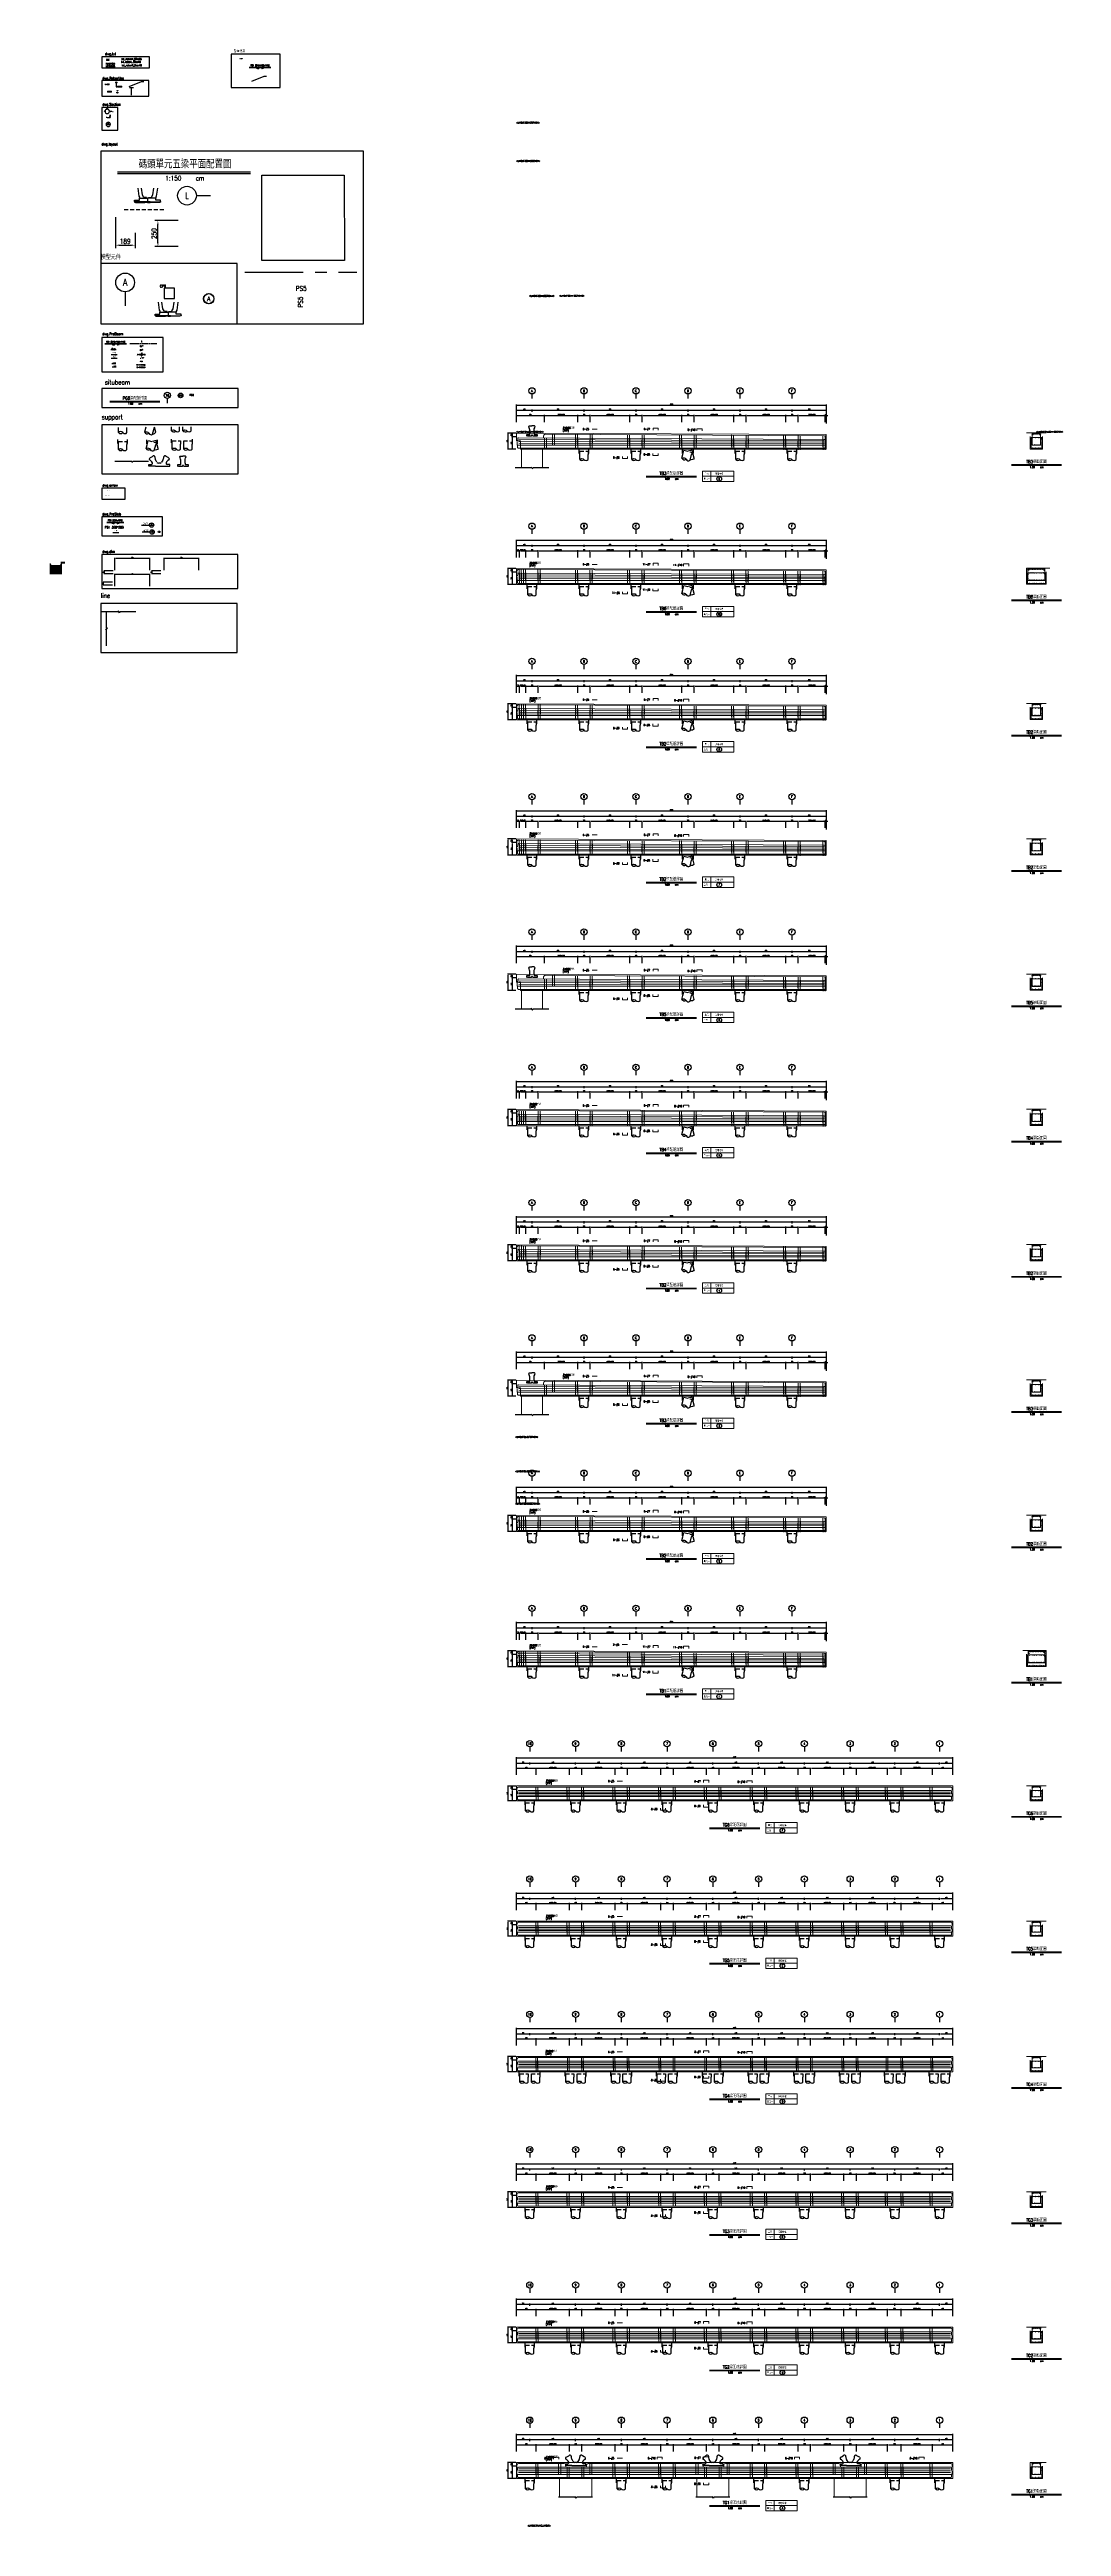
# Model space of a CAD drawing. Extents: x -4754 to 4976, y -19960 to 3841.
import ezdxf
from ezdxf.enums import TextEntityAlignment as Align

# ---------------------------------------------------------------- set-up
doc = ezdxf.new("R2010")
doc.units = 0
doc.header["$LTSCALE"] = 3
doc.linetypes.add('CENTER', pattern=[2, 1.25, -0.25, 0.25, -0.25])
doc.linetypes.add('DASHED', pattern=[19.05, 12.7, -6.35])
doc.layers.get('0').update_dxf_attribs({"linetype": 'CONTINUOUS'})
doc.layers.add('HB_0', color=7, linetype='CONTINUOUS', transparency=0.5)
doc.layers.add('預鑄版_HATCH', color=253, linetype='CONTINUOUS', transparency=0.8)
for name, color, linetype in [('HB_DIM', 1, 'CONTINUOUS'), ('HB_SYMBOLS', 7, 'CONTINUOUS'), ('HB_TXT_CTEXT', 2, 'CONTINUOUS'), ('RCAD.PARM.Treatle', 2, 'CONTINUOUS'), ('RCAD.PARM.Trestle', 2, 'CONTINUOUS'), ('大樑編號', 2, 'CONTINUOUS'), ('底圖', 7, 'CONTINUOUS'), ('鋼筋', 3, 'CONTINUOUS'), ('預鑄樁帽', 6, 'CONTINUOUS'), ('預鑄版_TXT', 2, 'CONTINUOUS')]:
    doc.layers.add(name, color=color, linetype=linetype)
doc.styles.get("Standard").update_dxf_attribs({"font": 'ROMANS.shx', "width": 0.8, "bigfont": 'chineset.shx'})
doc.dimstyles.new('150cm', dxfattribs={"dimscale": 15, "dimtxt": 3, "dimasz": 2.5, "dimexe": 2, "dimexo": 2, "dimgap": 1, "dimtad": 1, "dimdsep": 46, "dimtxsty": 'Standard', "dimcen": 0, "dimclrt": 2, "dimadec": 0, "dimazin": 0, "dimtfac": 1, "dimtix": 1, "dimtmove": 2, "dimatfit": 3, "dimfxl": 1, "dimtolj": 1, "dimtzin": 0, "dimarcsym": 0})
doc.dimstyles.new('30', dxfattribs={"dimscale": 3, "dimtxt": 3, "dimasz": 2.5, "dimexe": 2, "dimexo": 2, "dimgap": 1, "dimtad": 1, "dimdsep": 46, "dimtxsty": 'Standard', "dimcen": 0, "dimclrd": 256, "dimclre": 256, "dimclrt": 2, "dimadec": 0, "dimazin": 0, "dimtfac": 1, "dimtix": 1, "dimtmove": 2, "dimatfit": 3, "dimfxl": 1, "dimtolj": 1, "dimtzin": 0, "dimarcsym": 0})

# ---------------------------------------------------------------- blocks, each defined once
blk = doc.blocks.new('C')
at = {"color": 3, "linetype": 'Continuous'}
blk.add_circle((0, 0), 1.2, dxfattribs=at)
blk = doc.blocks.new('SEC2U0-n')
at = {"color": 3}
for p, q in [((-17, 0), (-19, 0)), ((-15, 0), (-7, 0))]:
    blk.add_line(p, q, dxfattribs=at)
at = {"color": 2, "linetype": 'Continuous'}
for p, q in [((-7.5, 0), (-10.6, 0)), ((-9.9, 0), (0, 9.9)), ((0, 9.9), (9.9, 0))]:
    blk.add_line(p, q, dxfattribs=at)
blk.add_circle((0, 0), 7, dxfattribs=at)
for points in [[(-9.9, 0), (-6.1, 3.5), (-4.9, 4.9), (-5.6, 4.3)], [(-9.9, 0), (-6.8, 1.8), (-6.1, 3.5), (-6.8, 1.8)], [(-9.9, 0), (-7, 0), (-6.8, 1.8), (-6.9, 0.9)], [(0, 9.9), (-3.5, 6.1), (-4.9, 4.9), (-4.3, 5.6)], [(0, 9.9), (-1.8, 6.8), (-3.5, 6.1), (-1.8, 6.8)], [(0, 9.9), (0, 7), (-1.8, 6.8), (-0.9, 6.9)], [(0, 9.9), (3.5, 6.1), (4.9, 4.9), (4.3, 5.6)], [(0, 9.9), (1.8, 6.8), (3.5, 6.1), (1.8, 6.8)], [(0, 9.9), (0, 7), (1.8, 6.8), (0.9, 6.9)], [(9.9, 0), (6.1, 3.5), (4.9, 4.9), (5.6, 4.3)], [(9.9, 0), (6.8, 1.8), (6.1, 3.5), (6.8, 1.8)], [(9.9, 0), (7, 0), (6.8, 1.8), (6.9, 0.9)]]:
    blk.add_solid(points, dxfattribs=at)
blk = doc.blocks.new('ST-n')
at = {"color": 2}
blk.add_line((-7, 0), (7, 0), dxfattribs=at)
blk.add_circle((0, 0), 7, dxfattribs=at)
at = {"color": 3, "width": 0.8}
blk.add_attdef('A', text='', height=5, dxfattribs=at).set_placement((0, 3.5), align=Align.MIDDLE)
at = {"color": 1, "width": 0.8}
blk.add_attdef('HB2002', text='', height=2.5, dxfattribs=at).set_placement((0, -2.5), align=Align.MIDDLE)
blk = doc.blocks.new('*X3')
at = {"color": 0, "linetype": 'Continuous'}
for p, q in [((79, 269.2), (79, 269.2)), ((79.2, 269.2), (79.3, 269.3)), ((79.4, 269.2), (79.5, 269.4)), ((79.5, 269.2), (79.8, 269.5)), ((79.7, 269.2), (80.1, 269.6)), ((79.9, 269.2), (80.3, 269.6)), ((80.1, 269.2), (80.6, 269.7)), ((80.2, 269.2), (80.8, 269.8)), ((80.4, 269.2), (81.1, 269.9)), ((80.6, 269.2), (81.3, 270)), ((80.8, 269.2), (81.6, 270)), ((80.9, 269.2), (81.9, 270.1)), ((81.1, 269.2), (82.1, 270.2)), ((81.3, 269.2), (82.4, 270.3)), ((81.5, 269.2), (82.6, 270.4)), ((81.6, 269.2), (82.9, 270.4)), ((81.8, 269.2), (83.1, 270.5)), ((82, 269.2), (83.4, 270.6)), ((82.2, 269.2), (83.7, 270.7)), ((82.4, 269.2), (83.9, 270.8)), ((82.5, 269.2), (84.2, 270.8)), ((82.7, 269.2), (84.4, 270.9)), ((82.9, 269.2), (84.7, 271)), ((83.1, 269.2), (84.9, 271.1)), ((83.2, 269.2), (85.2, 271.2)), ((83.4, 269.2), (85.5, 271.2)), ((83.6, 269.2), (85.7, 271.3)), ((83.8, 269.2), (86, 271.4)), ((83.9, 269.2), (86.2, 271.5)), ((84.1, 269.2), (86.5, 271.6)), ((84.3, 269.2), (86.7, 271.7)), ((84.5, 269.2), (86.9, 271.7)), ((84.7, 269.2), (86.9, 271.5)), ((84.8, 269.2), (86.9, 271.3)), ((85, 269.2), (86.9, 271.1)), ((85.2, 269.2), (86.9, 271)), ((85.4, 269.2), (86.9, 270.8)), ((85.5, 269.2), (86.9, 270.6)), ((85.7, 269.2), (86.9, 270.4)), ((85.9, 269.2), (86.9, 270.2)), ((86.1, 269.2), (86.9, 270.1)), ((86.2, 269.2), (86.9, 269.9)), ((86.4, 269.2), (86.9, 269.7)), ((86.6, 269.2), (86.9, 269.5)), ((86.8, 269.2), (86.9, 269.4))]:
    blk.add_line(p, q, dxfattribs=at)
blk = doc.blocks.new('SEND-n')
at = {"color": 3}
for p, q in [((9.4, 0), (0, 0)), ((11.4, 0), (13, 0))]:
    blk.add_line(p, q, dxfattribs=at)
at = {"color": 2, "linetype": 'Continuous'}
blk.add_lwpolyline([(0, 0), (0, 8), (2.5, 0)], close=True, dxfattribs=at)
at = {"color": 2, "linetype": 'Continuous', "rotation": 270}
blk.add_blockref('*X3', (-269.2, 86.9), dxfattribs=at)
blk = doc.blocks.new('slab_sectionB')
at = {"layer": 'RCAD.PARM.Treatle', "color": 3, "linetype": 'Continuous'}
for p, q in [((-75, 0), (0, 0)), ((0, 0), (42, 0))]:
    blk.add_line(p, q, dxfattribs=at)
at = {"layer": 'RCAD.PARM.Treatle', "color": 4, "linetype": 'Continuous'}
blk.add_circle((21, 0), 21, dxfattribs=at)
at = {"color": 0, "linetype": 'Continuous', "width": 0.8}
for tag, p, height in [('B', (15, 3), 15), ('-', (17, -11), 7.5)]:
    blk.add_attdef(tag, p, '', height=height, dxfattribs=at)
at = {"layer": 'RCAD.PARM.Treatle', "color": 3, "linetype": 'Continuous', "width": 0.8}
blk.add_text('斷面圖', height=15, rotation=360, dxfattribs=at).set_placement((-38, 16), align=Align.MIDDLE)
blk = doc.blocks.new('rebar_arrowL')
at = {"color": 1, "linetype": 'Continuous', "extrusion": (0, 0, -1)}
blk.add_solid([(-8, 1), (0, 0), (-8, -1)], dxfattribs=at)
blk = doc.blocks.new('rebar_arrowU')
at = {"color": 1, "linetype": 'Continuous'}
blk.add_solid([(-1.25, -7.5), (0, 0), (1.25, -7.5)], dxfattribs=at)
blk = doc.blocks.new('slab_PVC')
at = {"layer": 'RCAD.PARM.Treatle', "color": 4, "linetype": 'Continuous'}
blk.add_circle((0, 0), 7.53, dxfattribs=at)
blk = doc.blocks.new('rebar_num')
at = {"color": 0, "linetype": 'Continuous', "width": 0.8}
blk.add_attdef('A', text='', height=9, dxfattribs=at).set_placement((-3, 4), align=Align.MIDDLE_LEFT)
blk = doc.blocks.new('H_Circle_guide')
at = {"layer": 'HB_TXT_CTEXT', "color": 1, "linetype": 'Continuous'}
blk.add_lwpolyline([(0, -5), (0, -40), (6, -40)], dxfattribs=at)
blk.add_circle((0, 0), 5, dxfattribs=at)
at = {"color": 0, "linetype": 'Continuous', "width": 0.8}
blk.add_attdef('A', text='', height=9, dxfattribs=at).set_placement((10, -40), align=Align.MIDDLE_LEFT)
blk = doc.blocks.new('H_Arrow_guide')
at = {"layer": 'HB_TXT_CTEXT', "color": 1, "linetype": 'Continuous'}
blk.add_lwpolyline([(0, 0, 0, 2.5, 0), (0, -8, 0, 0, 0), (0, -37, 0, 0, 0), (8, -37, 0, 0, 0)], format="xyseb", dxfattribs=at)
at = {"color": 0, "linetype": 'Continuous', "width": 0.8}
blk.add_attdef('A', text='', height=9, dxfattribs=at).set_placement((10, -36), align=Align.MIDDLE_LEFT)
blk = doc.blocks.new('*D12')
at = {"layer": 'HB_DIM', "linetype": 'Continuous', "lineweight": -2, "transparency": 16777216}
for p, q in [((-4125, -1162), (-4125, -1042)), ((-4118, -1048), (-3799, -1048)), ((-3791, -1162), (-3791, -1042))]:
    blk.add_line(p, q, dxfattribs=at)
at = {"layer": 'HB_DIM', "linetype": 'Continuous', "transparency": 16777216}
for points in [[(-4118, -1046), (-4118, -1049), (-4125, -1048)], [(-3799, -1046), (-3799, -1049), (-3791, -1048)]]:
    blk.add_solid(points, dxfattribs=at)
at = {"layer": 'HB_DIM', "color": 2, "linetype": 'Continuous', "transparency": 16777216, "insert": (-3958, -1040), "char_height": 9, "attachment_point": 5}
blk.add_mtext('\\A1;334', dxfattribs=at)
blk = doc.blocks.new('*D13')
at = {"layer": 'HB_DIM', "linetype": 'Continuous', "lineweight": -2, "transparency": 16777216}
for p, q in [((-4141, -1168), (-4231, -1168)), ((-4225, -1190), (-4225, -1175)), ((-4141, -1198), (-4231, -1198))]:
    blk.add_line(p, q, dxfattribs=at)
at = {"layer": 'HB_DIM', "linetype": 'Continuous', "transparency": 16777216}
for points in [[(-4224, -1175), (-4226, -1175), (-4225, -1168)], [(-4224, -1190), (-4226, -1190), (-4225, -1198)]]:
    blk.add_solid(points, dxfattribs=at)
at = {"layer": 'HB_DIM', "color": 2, "linetype": 'Continuous', "transparency": 16777216, "insert": (-4233, -1183), "char_height": 9, "attachment_point": 5, "rotation": 90}
blk.add_mtext('\\A1;30', dxfattribs=at)
blk = doc.blocks.new('beam_Topview')
at = {"layer": 'HB_TXT_CTEXT', "color": 4, "linetype": 'Continuous'}
blk.add_line((-28, 0), (28, 0), dxfattribs=at)
at = {"layer": 'HB_TXT_CTEXT', "color": 4, "linetype": 'Continuous', "width": 0.8}
blk.add_text('平面', height=15, rotation=360, dxfattribs=at).set_placement((0, 16), align=Align.MIDDLE)
blk = doc.blocks.new('beam_SectionSide')
at = {"layer": 'HB_TXT_CTEXT', "color": 4, "linetype": 'Continuous'}
blk.add_line((-28, 0), (28, 0), dxfattribs=at)
at = {"layer": 'HB_TXT_CTEXT', "color": 4, "linetype": 'Continuous', "width": 0.8}
blk.add_text(' 剖面', height=15, rotation=360, dxfattribs=at).set_placement((0, 16), align=Align.MIDDLE)
blk = doc.blocks.new('beam_SectionA')
at = {"layer": 'HB_TXT_CTEXT', "color": 4, "linetype": 'Continuous'}
blk.add_line((-19, 0), (19, 0), dxfattribs=at)
at = {"layer": 'HB_TXT_CTEXT', "color": 4, "linetype": 'Continuous', "width": 0.8}
blk.add_text('斷面 "A"', height=7.5, rotation=360, dxfattribs=at).set_placement((0, 7), align=Align.MIDDLE)
blk = doc.blocks.new('beam_SectionB')
at = {"layer": 'HB_TXT_CTEXT', "color": 4, "linetype": 'Continuous'}
blk.add_line((-19, 0), (19, 0), dxfattribs=at)
at = {"layer": 'HB_TXT_CTEXT', "color": 4, "linetype": 'Continuous', "width": 0.8}
blk.add_text('斷面 "B"', height=7.5, rotation=360, dxfattribs=at).set_placement((0, 7), align=Align.MIDDLE)
blk = doc.blocks.new('beam_title')
at = {"layer": 'HB_TXT_CTEXT', "color": 3, "linetype": 'Continuous'}
blk.add_line((-103, 3), (103, 3), dxfattribs=at)
at = {"layer": 'HB_TXT_CTEXT', "color": 1, "linetype": 'Continuous'}
blk.add_line((-103, 0), (103, 0), dxfattribs=at)
at = {"color": 3, "linetype": 'Continuous', "width": 0.8}
blk.add_attdef('A', text='', height=15, dxfattribs=at).set_placement((0, 19), align=Align.MIDDLE)
at = {"color": 2, "linetype": 'Continuous', "width": 0.8}
for tag, p in [('1:30', (-22, -9)), ('CM', (25, -9))]:
    blk.add_attdef(tag, text='', height=9, dxfattribs=at).set_placement(p, align=Align.MIDDLE)
blk = doc.blocks.new('beam_titleD')
at = {"layer": 'HB_TXT_CTEXT', "color": 3, "linetype": 'Continuous'}
blk.add_line((-26, 1), (26, 1), dxfattribs=at)
at = {"layer": 'HB_TXT_CTEXT', "color": 1, "linetype": 'Continuous'}
blk.add_line((-26, 0), (26, 0), dxfattribs=at)
at = {"color": 3, "linetype": 'Continuous', "width": 0.8}
blk.add_attdef('A', text='', height=7.5, dxfattribs=at).set_placement((0, 10), align=Align.MIDDLE)
at = {"color": 2, "linetype": 'Continuous', "width": 0.8}
for tag, p in [('1:15', (-11, -5)), ('CM', (13, -4))]:
    blk.add_attdef(tag, text='', height=4.5, dxfattribs=at).set_placement(p, align=Align.MIDDLE)
blk = doc.blocks.new('cl')
at = {"layer": 'HB_TXT_CTEXT', "linetype": 'Continuous', "width": 0.8}
for s, p in [('C', (-0.2, 0.1)), ('L', (0.2, -0.6))]:
    blk.add_text(s, height=2.5, dxfattribs=at).set_placement(p, align=Align.MIDDLE)
blk = doc.blocks.new('*D21')
at = {"layer": 'HB_DIM', "linetype": 'Continuous', "lineweight": -2, "transparency": 16777216}
for p, q in [((-4125, -1316), (-4125, -1196)), ((-4122, -1199), (-3795, -1199)), ((-3791, -1316), (-3791, -1196))]:
    blk.add_line(p, q, dxfattribs=at)
at = {"layer": 'HB_DIM', "linetype": 'Continuous', "transparency": 16777216}
for points in [[(-4122, -1199), (-4122, -1200), (-4125, -1199)], [(-3795, -1199), (-3795, -1200), (-3791, -1199)]]:
    blk.add_solid(points, dxfattribs=at)
at = {"layer": 'HB_DIM', "color": 2, "linetype": 'Continuous', "transparency": 16777216, "insert": (-3958, -1195), "char_height": 4.5, "attachment_point": 5}
blk.add_mtext('\\A1;334', dxfattribs=at)
blk = doc.blocks.new('*D22')
at = {"layer": 'HB_DIM', "linetype": 'Continuous', "lineweight": -2, "transparency": 16777216}
for p, q in [((-4149, -1276), (-4239, -1276)), ((-4149, -1306), (-4239, -1306)), ((-4236, -1302), (-4236, -1280))]:
    blk.add_line(p, q, dxfattribs=at)
at = {"layer": 'HB_DIM', "linetype": 'Continuous', "transparency": 16777216}
for points in [[(-4236, -1280), (-4237, -1280), (-4236, -1276)], [(-4236, -1302), (-4237, -1302), (-4236, -1306)]]:
    blk.add_solid(points, dxfattribs=at)
at = {"layer": 'HB_DIM', "color": 2, "linetype": 'Continuous', "transparency": 16777216, "insert": (-4240, -1291), "char_height": 4.5, "attachment_point": 5, "rotation": 90}
blk.add_mtext('\\A1;30', dxfattribs=at)
blk = doc.blocks.new('rebar_arrowD')
at = {"color": 1, "linetype": 'Continuous'}
blk.add_solid([(-1.25, -7.5), (0, 0), (1.25, -7.5)], dxfattribs=at)
blk = doc.blocks.new('rebar_arrowR')
at = {"color": 1, "linetype": 'Continuous', "extrusion": (0, 0, -1)}
blk.add_solid([(-8, 1), (0, 0), (-8, -1)], dxfattribs=at)
blk = doc.blocks.new('rebar_Tie_90_90')
at = {"layer": 'HB_TXT_CTEXT', "linetype": 'Continuous'}
blk.add_lwpolyline([(26, 3), (24, 3, 0.414214), (23, 2), (23, -3, 0.414214), (24, -3), (26, -3)], format="xyb", dxfattribs=at)
at = {"color": 2, "linetype": 'Continuous', "width": 0.8}
for tag, p in [('D16@10', (0, 0)), ('(TYP)', (0, -8))]:
    blk.add_attdef(tag, text='', height=4.5, dxfattribs=at).set_placement(p, align=Align.MIDDLE_LEFT)
blk = doc.blocks.new('rebar_HoopUwithTie')
at = {"layer": 'HB_TXT_CTEXT', "linetype": 'Continuous'}
for points in [[(-7, 1), (-8, 3, -0.668179), (-8, 4), (0, 4, -0.414214), (1, 3), (1, 1)], [(-2, 1), (-1, 3, -0.668179), (0, 2), (0, -3), (-7, -3), (-7, 2, -0.668179), (-6, 3), (-5, 1)]]:
    blk.add_lwpolyline(points, format="xyb", dxfattribs=at)
at = {"color": 2, "linetype": 'Continuous', "width": 0.8}
blk.add_attdef('D13', text='', height=4.5, dxfattribs=at).set_placement((-21, 0), align=Align.MIDDLE_LEFT)
blk = doc.blocks.new('rebar_Tie_180_90')
at = {"layer": 'HB_TXT_CTEXT', "linetype": 'Continuous'}
blk.add_lwpolyline([(24, 1), (24, 2, -1), (26, 2), (26, -3, -0.414214), (25, -3), (24, -3)], format="xyb", dxfattribs=at)
at = {"color": 2, "linetype": 'Continuous', "width": 0.8}
for tag, p in [('D16@10', (0, 0)), ('(TYP)', (0, -8))]:
    blk.add_attdef(tag, text='', height=4.5, dxfattribs=at).set_placement(p, align=Align.MIDDLE_LEFT)
blk = doc.blocks.new('rebar_Tie_135_90')
at = {"layer": '鋼筋', "color": 7, "linetype": 'Continuous'}
blk.add_lwpolyline([(22, -1), (21, 0, -0.668179), (22, 1), (29, 1, -0.414214), (30, 0), (30, -2)], format="xyb", dxfattribs=at)
at = {"color": 2, "linetype": 'Continuous', "width": 0.8}
for tag, p in [('現場綁紮', (0, 0)), ('(交錯配置)', (0, -8))]:
    blk.add_attdef(tag, text='', height=4.5, dxfattribs=at).set_placement(p, align=Align.MIDDLE_LEFT)
blk = doc.blocks.new('rebar_2Tie_180_90')
at = {"layer": 'HB_TXT_CTEXT', "linetype": 'Continuous'}
for points in [[(46, 9), (40, 9, 0.414214), (39, 8), (39, -10)], [(47, -9), (47, 14, 1), (43, 14), (43, 3)], [(47, -9, -0.414214), (45, -10), (38, -10)], [(39, -10, 0.414214), (40, -11), (46, -11)]]:
    blk.add_lwpolyline(points, format="xyb", dxfattribs=at)
at = {"color": 2, "linetype": 'Continuous', "width": 0.8}
for tag, p in [('2-D16', (-2, 0)), ('(TYP)', (49, 0))]:
    blk.add_attdef(tag, text='', height=9, dxfattribs=at).set_placement(p, align=Align.MIDDLE_LEFT)
blk = doc.blocks.new('dim_rebar_HoopU')
at = {"linetype": 'Continuous'}
blk.add_lwpolyline([(44, 4), (45, 6, -0.668179), (46, 5), (46, -5), (37, -5), (37, 5, -0.668179), (38, 6), (39, 4)], format="xyb", dxfattribs=at)
at = {"linetype": 'Continuous', "width": 0.8}
blk.add_attdef('25-D13@EQ', text='', height=9, dxfattribs=at).set_placement((0, 0), align=Align.MIDDLE)
blk = doc.blocks.new('dim_rebar_HoopUwithTie')
at = {"linetype": 'Continuous'}
for points in [[(38, 3), (37, 4, -0.668179), (37, 5), (46, 5, -0.414214), (46, 5), (46, 3)], [(44, 4), (45, 5, -0.668179), (46, 5), (46, -5), (37, -5), (37, 5, -0.668179), (38, 5), (39, 4)]]:
    blk.add_lwpolyline(points, format="xyb", dxfattribs=at)
at = {"linetype": 'Continuous', "width": 0.8}
blk.add_attdef('22-D13@EQ', text='', height=9, dxfattribs=at).set_placement((0, 0), align=Align.MIDDLE)
blk = doc.blocks.new('title_beam')
at = {"color": 3, "linetype": 'Continuous'}
blk.add_line((-241, 0), (241, 0), dxfattribs=at)
at = {"color": 1, "linetype": 'Continuous'}
blk.add_line((-241, -6), (241, -6), dxfattribs=at)
at = {"color": 3, "linetype": 'Continuous', "width": 0.8}
blk.add_attdef('TITLE', text='', height=30, dxfattribs=at).set_placement((0, 33), align=Align.MIDDLE)
at = {"linetype": 'Continuous', "width": 0.8}
blk.add_attdef('SCALE', text='', height=18, dxfattribs=at).set_placement((-41, -24), align=Align.MIDDLE)
blk.add_attdef('CM', (36, -33), '', height=18, dxfattribs=at)
blk = doc.blocks.new('line_tag')
at = {"layer": 'HB_SYMBOLS', "color": 4, "linetype": 'Continuous'}
blk.add_circle((0, 0), 22.5, dxfattribs=at)
at = {"color": 4, "linetype": 'Continuous', "width": 0.8}
blk.add_attdef('A', text='', height=18, dxfattribs=at).set_placement((0, 0), align=Align.MIDDLE)
blk = doc.blocks.new('line_guide')
at = {"color": 4, "linetype": 'Continuous'}
blk.add_line((0, 0), (0, -45), dxfattribs=at)
blk.add_circle((0, 30), 30, dxfattribs=at)
at = {"color": 4, "linetype": 'Continuous', "width": 0.8}
blk.add_attdef('A', text='', height=22.5, dxfattribs=at).set_placement((0, 30), align=Align.MIDDLE)
blk = doc.blocks.new('pile_vertical')
at = {"color": 252, "linetype": 'DASHED'}
for p, q in [((-46, -40), (-46, 0)), ((46, -40), (46, 0))]:
    blk.add_line(p, q, dxfattribs=at)
at = {"linetype": 'Continuous'}
for p, q in [((-40, -98), (-40, -50)), ((40, -98), (40, -50))]:
    blk.add_line(p, q, dxfattribs=at)
at = {"color": 252, "linetype": 'DASHED'}
blk.add_lwpolyline([(-40, -50), (-40, -20), (40, -20), (40, -50)], dxfattribs=at)
at = {"linetype": 'Continuous'}
for points in [[(-40, -98, -0.48), (0, -98, 0.48), (40, -98, 0.48)], [(-40, -98, 0.48), (0, -98, 0.48)]]:
    blk.add_lwpolyline(points, format="xyb", dxfattribs=at)
blk = doc.blocks.new('pile_racked_Transverse')
at = {"layer": 'HB_0', "linetype": 'Continuous'}
for p, q in [((-58, -86), (-49, -50)), ((20, -105), (34, -50)), ((58, -86), (49, -50))]:
    blk.add_line(p, q, dxfattribs=at)
at = {"layer": 'HB_0', "color": 252, "linetype": 'DASHED'}
for p, q in [((-52, -40), (-52, 0)), ((52, -40), (52, 0))]:
    blk.add_line(p, q, dxfattribs=at)
at = {"layer": 'HB_0', "linetype": 'Continuous'}
for points in [[(-58, -86, -0.48), (-19, -96, 0.48), (20, -105, 0.48)], [(-58, -86, 0.48), (-19, -96, 0.48)], [(58, -86, -0.439137), (22, -98, -0.439137)]]:
    blk.add_lwpolyline(points, format="xyb", dxfattribs=at)
at = {"layer": 'HB_0', "color": 252, "linetype": 'DASHED'}
for points in [[(-49, -50), (-39, -10), (39, -30), (34, -50)], [(49, -50), (39, -10), (0, -20)]]:
    blk.add_lwpolyline(points, dxfattribs=at)
blk = doc.blocks.new('pile_racked_Longitude')
at = {"color": 252, "linetype": 'DASHED'}
for p, q in [((101, -40), (101, 0)), ((-101, -40), (-101, 0))]:
    blk.add_line(p, q, dxfattribs=at)
at = {"linetype": 'Continuous'}
for p, q in [((-95, -98), (-95, -50)), ((-15, -98), (-15, -50)), ((15, -98), (15, -50)), ((95, -98), (95, -50))]:
    blk.add_line(p, q, dxfattribs=at)
at = {"color": 252, "linetype": 'DASHED'}
for points in [[(-95, -50), (-95, -20), (-15, -20), (-15, -50)], [(15, -50), (15, -20), (95, -20), (95, -50)]]:
    blk.add_lwpolyline(points, dxfattribs=at)
at = {"linetype": 'Continuous'}
for points in [[(-95, -98, -0.48), (-55, -98, 0.48), (-15, -98, 0.48)], [(-95, -98, 0.48), (-55, -98, 0.48)], [(15, -98, -0.48), (55, -98, 0.48), (95, -98, 0.48)], [(15, -98, 0.48), (55, -98, 0.48)]]:
    blk.add_lwpolyline(points, format="xyb", dxfattribs=at)
blk = doc.blocks.new('fender_bottom')
at = {"color": 1, "linetype": 'Continuous'}
blk.add_lwpolyline([(163, 0), (13, 0, 0.529473), (7, -9), (-7, 9, -0.532815), (-13, 0), (-163, 0)], format="xyb", dxfattribs=at)
blk = doc.blocks.new('fender_top_transverse')
at = {"layer": 'HB_0', "color": 252, "linetype": 'DASHED'}
blk.add_lwpolyline([(20, 30), (20, 18), (50, 18), (50, 0), (5, 0), (5, 10), (-5, 10), (-5, 0), (-50, 0), (-50, 18), (-20, 18), (-20, 30)], dxfattribs=at)
at = {"layer": 'HB_0', "color": 1, "linetype": 'Continuous'}
for points in [[(-20, 30), (-20, 60, 0.07193), (-26, 81, -0.041495), (-29, 88, -0.488993), (-22, 100), (0, 100)], [(20, 30), (20, 60, -0.07193), (26, 81, 0.041495), (29, 88, 0.488993), (22, 100), (0, 100)]]:
    blk.add_lwpolyline(points, format="xyb", dxfattribs=at)
blk = doc.blocks.new('pile_vertical_with_pilecap')
at = {"linetype": 'Continuous'}
for p, q in [((-40, -48), (-40, 0)), ((-40, -48), (-40, 0)), ((40, -48), (40, 0)), ((40, -48), (40, 0))]:
    blk.add_line(p, q, dxfattribs=at)
for centre, start, end in [((-20, -64), 38.718, 141.282), ((-20, -64), 38.718, 141.282), ((-20, -32), 218.718, 321.282), ((-20, -32), 218.718, 321.282), ((20, -32), 218.718, 321.282), ((20, -32), 218.718, 321.282)]:
    blk.add_arc(centre, 25.6, start, end, dxfattribs=at)
blk = doc.blocks.new('racked_with_pilecap_Transverse')
at = {"linetype": 'Continuous'}
for points in [[(-41, 0), (-53, -48)], [(24, -67), (41, 0)]]:
    blk.add_lwpolyline(points, dxfattribs=at)
for points in [[(-53, -48, -0.48), (-14, -58, 0.48), (24, -67, 0.48)], [(-53, -48, 0.48), (-14, -58, 0.48)], [(26, -63, 0.340232), (53, -48)]]:
    blk.add_lwpolyline(points, format="xyb", dxfattribs=at)
blk.add_lwpolyline([(53, -48), (41, 0)])
blk = doc.blocks.new('racked_with_pilecap_Longitude')
for p, q in [((-95, -38), (-95, 0)), ((-15, -38), (-15, 0)), ((15, -38), (15, 0)), ((95, -38), (95, 0))]:
    blk.add_line(p, q)
for points in [[(-95, -38, -0.48), (-55, -38, 0.48), (-15, -38, 0.48)], [(-95, -38, 0.326111), (-50, -43, 0.326111)], [(15, -38, -0.48), (55, -38, 0.48), (95, -38, 0.48)], [(15, -38, 0.326111), (60, -43, 0.326111)]]:
    blk.add_lwpolyline(points, format="xyb")
blk = doc.blocks.new('fender_top_longitude')
at = {"color": 7, "linetype": 'Continuous'}
for p, q in [((-100, 18), (-75, 18)), ((-35, 0), (-100, 0)), ((-92, 79), (-84, 84)), ((-84, 84), (-66, 94)), ((-58, 99), (-66, 94)), ((-35, 0), (35, 0)), ((-22, 38), (-34, 58)), ((0, 30), (-9, 30)), ((9, 30), (0, 30)), ((34, 58), (22, 38)), ((35, 0), (100, 0)), ((66, 94), (58, 99)), ((84, 84), (66, 94)), ((100, 18), (75, 18)), ((92, 79), (84, 84)), ((100, 0), (100, 18))]:
    blk.add_line(p, q, dxfattribs=at)
for centre, radius, start, end in [((-87, 70), 10, 120, 210), ((-87, 70), 10.7, 209.6202, 238.6147), ((-121, 9), 60, 22.8745, 61.2357), ((-75, 28), 10, 270, 22.8745), ((-53, 90), 10, 30, 120), ((-53, 90), 10.7, 1.3853, 30.3798), ((17, 89), 60, 178.7643, 210.2362), ((-9, 45), 15, 210, 270), ((9, 45), 15, 270, 330), ((-17, 89), 60, 329.7638, 1.2357), ((53, 90), 10.7, 149.6202, 178.6147), ((53, 90), 10, 60, 150), ((75, 28), 10, 157.1255, 270), ((121, 9), 60, 118.7643, 157.1255), ((87, 70), 10, 330, 60), ((87, 70), 10.7, 301.3853, 330.3798)]:
    blk.add_arc(centre, radius, start, end, dxfattribs=at)
blk = doc.blocks.new('slab_sectionA')
at = {"color": 3, "linetype": 'Continuous'}
for p, q in [((-75, 0), (0, 0)), ((0, 0), (42, 0))]:
    blk.add_line(p, q, dxfattribs=at)
at = {"color": 4, "linetype": 'Continuous'}
blk.add_circle((21, 0), 21, dxfattribs=at)
at = {"color": 3, "linetype": 'Continuous', "width": 0.8}
blk.add_text('斷面圖', height=15, rotation=360, dxfattribs=at).set_placement((-38, 16), align=Align.MIDDLE)
at = {"color": 0, "linetype": 'Continuous', "width": 0.8}
for tag, p, height in [('A', (16, 3), 15), ('-', (17, -8), 7.5)]:
    blk.add_attdef(tag, p, '', height=height, dxfattribs=at)
blk = doc.blocks.new('slab_topview')
at = {"color": 4, "linetype": 'Continuous'}
blk.add_line((-28, 0), (28, 0), dxfattribs=at)
at = {"color": 4, "linetype": 'Continuous', "width": 0.8}
blk.add_text('平面', height=15, rotation=360, dxfattribs=at).set_placement((0, 20), align=Align.MIDDLE)
blk = doc.blocks.new('slab_title_s')
at = {"color": 3, "linetype": 'Continuous'}
blk.add_line((-83, 0), (83, 0), dxfattribs=at)
at = {"color": 1, "linetype": 'Continuous'}
blk.add_line((-83, -3), (83, -3), dxfattribs=at)
at = {"color": 3, "linetype": 'Continuous', "width": 0.8}
blk.add_attdef('PS1', text='', height=15, dxfattribs=at).set_placement((-2, 18), align=Align.MIDDLE)
at = {"color": 0, "linetype": 'Continuous', "width": 0.8}
for tag, p in [('1:30', (-22, -12)), ('CM', (26, -12))]:
    blk.add_attdef(tag, text='', height=9, dxfattribs=at).set_placement(p, align=Align.MIDDLE)
blk = doc.blocks.new('gr_t')
at = {"layer": 'HB_SYMBOLS', "color": 4, "linetype": 'Continuous'}
blk.add_line((0, -6), (0, -15), dxfattribs=at)
blk.add_circle((0, 0), 6, dxfattribs=at)
at = {"layer": 'HB_SYMBOLS', "color": 4, "linetype": 'Continuous', "width": 0.8}
blk.add_attdef('A', text='', height=4.5, dxfattribs=at).set_placement((0, 0), align=Align.MIDDLE)
blk = doc.blocks.new('fender')
at = {"color": 7, "linetype": 'Continuous'}
for points in [[(0, -95), (0, -131), (-114, -131), (-125, -128), (-125, -115), (-78, -115), (-78, -95)], [(-115, -135), (-75, -135), (-75, -131), (-114, -131), (-125, -128), (-125, -132)], [(-75, -131), (-75, -135), (-25, -135), (-25, -131)], [(0, -131), (0, -135), (-25, -135), (-25, -131)], [(0, -95), (0, -131), (114, -131), (125, -128), (125, -115), (78, -115), (78, -95)], [(0, -131), (0, -135), (25, -135), (25, -131)], [(75, -131), (75, -135), (25, -135), (25, -131)], [(115, -135), (75, -135), (75, -131), (114, -131), (125, -128), (125, -132)]]:
    blk.add_lwpolyline(points, close=True, dxfattribs=at)
for points in [[(-95, 0), (-84, -75), (-78, -85), (-78, -95)], [(95, 0), (84, -75), (78, -85), (78, -95)]]:
    blk.add_lwpolyline(points, dxfattribs=at)
for points in [[(-9, -95), (-9, -89, 0.414214), (-9, -89), (-30, -89, -0.272631), (-38, -84), (-50, -64), (-59, 0)], [(9, -95), (9, -89, -0.414214), (10, -89), (30, -89, 0.272631), (38, -84), (50, -64), (59, 0)]]:
    blk.add_lwpolyline(points, format="xyb", dxfattribs=at)
blk = doc.blocks.new('title')
at = {"layer": 'HB_TXT_CTEXT', "color": 3}
blk.add_line((-640, 0), (640, 0), dxfattribs=at)
at = {"layer": 'HB_TXT_CTEXT', "color": 1}
blk.add_line((-640, -15), (640, -15), dxfattribs=at)
at = {"color": 3, "linetype": 'Continuous', "width": 0.8}
blk.add_attdef('碼頭單元五梁平面配置圖', text='', height=75, dxfattribs=at).set_placement((10, 82), align=Align.MIDDLE)
at = {"color": 2, "linetype": 'Continuous', "width": 0.8}
for tag, p in [('1:150', (-103, -60)), ('CM', (154, -60))]:
    blk.add_attdef(tag, text='', height=45, dxfattribs=at).set_placement(p, align=Align.MIDDLE)
blk = doc.blocks.new('*D50')
at = {"layer": 'HB_DIM', "color": 0, "lineweight": -2, "transparency": 16777216}
for p, q in [((-4120, 2231), (-4120, 1931)), ((-4083, 1961), (-3969, 1961)), ((-3931, 2081), (-3931, 1931))]:
    blk.add_line(p, q, dxfattribs=at)
at = {"layer": 'HB_DIM', "color": 0, "transparency": 16777216}
for points in [[(-4083, 1967), (-4083, 1954), (-4120, 1961)], [(-3969, 1954), (-3969, 1967), (-3931, 1961)]]:
    blk.add_solid(points, dxfattribs=at)
at = {"layer": 'HB_DIM', "color": 2, "linetype": 'Continuous', "transparency": 16777216, "insert": (-4026, 1998), "char_height": 45, "attachment_point": 5}
blk.add_mtext('\\A1;189', dxfattribs=at)
blk = doc.blocks.new('*D51')
at = {"layer": 'HB_DIM', "color": 0, "lineweight": -2, "transparency": 16777216}
for p, q in [((-3517, 2197), (-3742, 2197)), ((-3712, 1984), (-3712, 2159)), ((-3517, 1947), (-3742, 1947))]:
    blk.add_line(p, q, dxfattribs=at)
at = {"layer": 'HB_DIM', "color": 0, "transparency": 16777216}
for points in [[(-3706, 2159), (-3718, 2159), (-3712, 2197)], [(-3718, 1984), (-3706, 1984), (-3712, 1947)]]:
    blk.add_solid(points, dxfattribs=at)
at = {"layer": 'HB_DIM', "color": 2, "linetype": 'Continuous', "transparency": 16777216, "insert": (-3749, 2072), "char_height": 45, "attachment_point": 5, "rotation": 90}
blk.add_mtext('\\A1;250', dxfattribs=at)
blk = doc.blocks.new('m_Arrow_L_rebar')
at = {"color": 1, "linetype": 'Continuous', "extrusion": (0, 0, -1)}
blk.add_solid([(-8, 1), (0, 0), (-8, -1)], dxfattribs=at)
blk = doc.blocks.new('m_Arrow_U_rebar')
at = {"color": 1, "linetype": 'Continuous'}
blk.add_solid([(-1.25, -7.5), (0, 0), (1.25, -7.5)], dxfattribs=at)
blk = doc.blocks.new('CutLine_H')
at = {"color": 1, "linetype": 'Continuous'}
blk.add_lwpolyline([(163, 0), (13, 0, 0.529473), (7, -9), (-7, 9, -0.532815), (-13, 0), (-163, 0)], format="xyb", dxfattribs=at)
blk = doc.blocks.new('CutLine_V')
at = {"color": 1, "linetype": 'Continuous'}
blk.add_lwpolyline([(0, -163), (0, -13, 0.529473), (-9, -7), (9, 7, -0.532815), (0, 13), (0, 163)], format="xyb", dxfattribs=at)
blk = doc.blocks.new('pilecap')
at = {"layer": '預鑄樁帽', "linetype": 'DASHED', "ltscale": 100}
blk.add_lwpolyline([(-50, -50), (50, -50), (50, 50), (-50, 50)], close=True, dxfattribs=at)
at = {"width": 0.8}
blk.add_attdef('A', text='', height=24, dxfattribs=at).set_placement((-62, 69), align=Align.MIDDLE)
blk = doc.blocks.new('linelabel')
at = {"layer": 'HB_SYMBOLS', "color": 4, "linetype": 'Continuous'}
blk.add_line((0, -90), (0, -225), dxfattribs=at)
blk.add_circle((0, 0), 90, dxfattribs=at)
at = {"color": 4, "width": 0.8}
blk.add_attdef('A', text='', height=67.5, dxfattribs=at).set_placement((0, 0), align=Align.MIDDLE)
blk = doc.blocks.new('pile')
at = {"layer": 'HB_0', "linetype": 'Continuous'}
for radius in [50, 48.4]:
    blk.add_circle((0, 0), radius, dxfattribs=at)
at = {"color": 2, "width": 0.8}
blk.add_attdef('A', text='', height=45, dxfattribs=at).set_placement((0, 0), align=Align.MIDDLE_CENTER)
blk = doc.blocks.new('C_Red')
at = {"color": 1, "linetype": 'Continuous'}
blk.add_circle((0, 0), 1.2, dxfattribs=at)
blk = doc.blocks.new('*D61')
at = {"layer": 'HB_DIM', "linetype": 'Continuous', "lineweight": -2}
for p, q in [((-3653, -1162), (-3653, -1042)), ((-3646, -1048), (-3327, -1048)), ((-3319, -1162), (-3319, -1042))]:
    blk.add_line(p, q, dxfattribs=at)
at = {"layer": 'HB_DIM'}
for points in [[(-3646, -1046), (-3646, -1049), (-3653, -1048)], [(-3327, -1049), (-3327, -1046), (-3319, -1048)]]:
    blk.add_solid(points, dxfattribs=at)
at = {"layer": 'HB_DIM', "color": 2, "linetype": 'Continuous', "insert": (-3486, -1040), "char_height": 9, "attachment_point": 5, "rotation": 0}
blk.add_mtext('\\A1;334', dxfattribs=at)
blk = doc.blocks.new('*D62')
at = {"layer": 'HB_DIM', "linetype": 'Continuous', "lineweight": -2}
for p, q in [((-3683, -1168), (-3773, -1168)), ((-3767, -1190), (-3767, -1175)), ((-3683, -1198), (-3773, -1198))]:
    blk.add_line(p, q, dxfattribs=at)
at = {"layer": 'HB_DIM'}
for points in [[(-3766, -1175), (-3768, -1175), (-3767, -1168)], [(-3768, -1190), (-3766, -1190), (-3767, -1198)]]:
    blk.add_solid(points, dxfattribs=at)
at = {"layer": 'HB_DIM', "color": 2, "linetype": 'Continuous', "insert": (-3775, -1183), "char_height": 9, "attachment_point": 5, "rotation": 90}
blk.add_mtext('\\A1;30', dxfattribs=at)
blk = doc.blocks.new('*D63')
at = {"layer": 'HB_DIM', "linetype": 'Continuous', "lineweight": -2}
for p, q in [((-271, 155), (-311, 155)), ((-271, 120), (-311, 120)), ((-305, 148), (-305, 128))]:
    blk.add_line(p, q, dxfattribs=at)
at = {"layer": 'HB_DIM'}
for points in [[(-304, 148), (-307, 148), (-305, 155)], [(-307, 128), (-304, 128), (-305, 120)]]:
    blk.add_solid(points, dxfattribs=at)
at = {"layer": 'HB_DIM', "color": 2, "linetype": 'Continuous', "insert": (-313, 138), "char_height": 9, "attachment_point": 5, "rotation": 90}
blk.add_mtext('\\A1;35*', dxfattribs=at)
blk = doc.blocks.new('*D64')
at = {"layer": 'HB_DIM', "linetype": 'Continuous', "lineweight": -2}
for p, q in [((-271, 120), (-311, 120)), ((-271, 0), (-311, 0)), ((-305, 113), (-305, 8))]:
    blk.add_line(p, q, dxfattribs=at)
at = {"layer": 'HB_DIM'}
for points in [[(-304, 113), (-307, 113), (-305, 120)], [(-307, 8), (-304, 8), (-305, 0)]]:
    blk.add_solid(points, dxfattribs=at)
at = {"layer": 'HB_DIM', "color": 2, "linetype": 'Continuous', "insert": (-313, 60), "char_height": 9, "attachment_point": 5, "rotation": 90}
blk.add_mtext('\\A1;120', dxfattribs=at)
blk = doc.blocks.new('*D65')
at = {"layer": 'HB_DIM', "linetype": 'Continuous', "lineweight": -2}
for p, q in [((-265, 261), (-265, 331)), ((-258, 325), (-2, 325)), ((5, 261), (5, 331))]:
    blk.add_line(p, q, dxfattribs=at)
at = {"layer": 'HB_DIM'}
for points in [[(-258, 326), (-258, 324), (-265, 325)], [(-2, 324), (-2, 326), (5, 325)]]:
    blk.add_solid(points, dxfattribs=at)
at = {"layer": 'HB_DIM', "color": 2, "linetype": 'Continuous', "insert": (-130, 333), "char_height": 9, "attachment_point": 5, "rotation": 0}
blk.add_mtext('\\A1;271', dxfattribs=at)
blk = doc.blocks.new('*D66')
at = {"layer": 'HB_DIM', "linetype": 'Continuous', "lineweight": -2}
for p, q in [((5, 261), (5, 331)), ((13, 325), (318, 325)), ((325, 261), (325, 331))]:
    blk.add_line(p, q, dxfattribs=at)
at = {"layer": 'HB_DIM'}
for points in [[(13, 326), (13, 324), (5, 325)], [(318, 324), (318, 326), (325, 325)]]:
    blk.add_solid(points, dxfattribs=at)
at = {"layer": 'HB_DIM', "color": 2, "linetype": 'Continuous', "insert": (165, 333), "char_height": 9, "attachment_point": 5, "rotation": 0}
blk.add_mtext('\\A1;16@20=320', dxfattribs=at)
blk = doc.blocks.new('*D67')
at = {"layer": 'HB_DIM', "linetype": 'Continuous', "lineweight": -2}
for p, q in [((325, 261), (325, 331)), ((333, 325), (438, 325)), ((445, 261), (445, 331))]:
    blk.add_line(p, q, dxfattribs=at)
at = {"layer": 'HB_DIM'}
for points in [[(333, 326), (333, 324), (325, 325)], [(438, 324), (438, 326), (445, 325)]]:
    blk.add_solid(points, dxfattribs=at)
at = {"layer": 'HB_DIM', "color": 2, "linetype": 'Continuous', "insert": (385, 333), "char_height": 9, "attachment_point": 5, "rotation": 0}
blk.add_mtext('\\A1;120', dxfattribs=at)
blk = doc.blocks.new('*D68')
at = {"layer": 'HB_DIM', "linetype": 'Continuous', "lineweight": -2}
for p, q in [((445, 261), (445, 331)), ((453, 325), (818, 325)), ((825, 261), (825, 331))]:
    blk.add_line(p, q, dxfattribs=at)
at = {"layer": 'HB_DIM'}
for points in [[(453, 326), (453, 324), (445, 325)], [(818, 324), (818, 326), (825, 325)]]:
    blk.add_solid(points, dxfattribs=at)
at = {"layer": 'HB_DIM', "color": 2, "linetype": 'Continuous', "insert": (635, 333), "char_height": 9, "attachment_point": 5, "rotation": 0}
blk.add_mtext('\\A1;19@20=380', dxfattribs=at)
blk = doc.blocks.new('*D69')
at = {"layer": 'HB_DIM', "linetype": 'Continuous', "lineweight": -2}
for p, q in [((825, 261), (825, 331)), ((833, 325), (938, 325)), ((945, 261), (945, 331))]:
    blk.add_line(p, q, dxfattribs=at)
at = {"layer": 'HB_DIM'}
for points in [[(833, 326), (833, 324), (825, 325)], [(938, 324), (938, 326), (945, 325)]]:
    blk.add_solid(points, dxfattribs=at)
at = {"layer": 'HB_DIM', "color": 2, "linetype": 'Continuous', "insert": (885, 333), "char_height": 9, "attachment_point": 5, "rotation": 0}
blk.add_mtext('\\A1;120', dxfattribs=at)
blk = doc.blocks.new('*D70')
at = {"layer": 'HB_DIM', "linetype": 'Continuous', "lineweight": -2}
for p, q in [((945, 261), (945, 331)), ((953, 325), (1318, 325)), ((1325, 261), (1325, 331))]:
    blk.add_line(p, q, dxfattribs=at)
at = {"layer": 'HB_DIM'}
for points in [[(953, 326), (953, 324), (945, 325)], [(1318, 324), (1318, 326), (1325, 325)]]:
    blk.add_solid(points, dxfattribs=at)
at = {"layer": 'HB_DIM', "color": 2, "linetype": 'Continuous', "insert": (1135, 333), "char_height": 9, "attachment_point": 5, "rotation": 0}
blk.add_mtext('\\A1;19@20=380', dxfattribs=at)
blk = doc.blocks.new('*D71')
at = {"layer": 'HB_DIM', "linetype": 'Continuous', "lineweight": -2}
for p, q in [((1325, 261), (1325, 331)), ((1333, 325), (1438, 325)), ((1445, 261), (1445, 331))]:
    blk.add_line(p, q, dxfattribs=at)
at = {"layer": 'HB_DIM'}
for points in [[(1333, 326), (1333, 324), (1325, 325)], [(1438, 324), (1438, 326), (1445, 325)]]:
    blk.add_solid(points, dxfattribs=at)
at = {"layer": 'HB_DIM', "color": 2, "linetype": 'Continuous', "insert": (1385, 333), "char_height": 9, "attachment_point": 5, "rotation": 0}
blk.add_mtext('\\A1;120', dxfattribs=at)
blk = doc.blocks.new('*D72')
at = {"layer": 'HB_DIM', "linetype": 'Continuous', "lineweight": -2}
for p, q in [((1445, 261), (1445, 331)), ((1453, 325), (1818, 325)), ((1825, 261), (1825, 331))]:
    blk.add_line(p, q, dxfattribs=at)
at = {"layer": 'HB_DIM'}
for points in [[(1453, 326), (1453, 324), (1445, 325)], [(1818, 324), (1818, 326), (1825, 325)]]:
    blk.add_solid(points, dxfattribs=at)
at = {"layer": 'HB_DIM', "color": 2, "linetype": 'Continuous', "insert": (1635, 333), "char_height": 9, "attachment_point": 5, "rotation": 0}
blk.add_mtext('\\A1;19@20=380', dxfattribs=at)
blk = doc.blocks.new('*D73')
at = {"layer": 'HB_DIM', "linetype": 'Continuous', "lineweight": -2}
for p, q in [((1825, 261), (1825, 331)), ((1833, 325), (1938, 325)), ((1945, 261), (1945, 331))]:
    blk.add_line(p, q, dxfattribs=at)
at = {"layer": 'HB_DIM'}
for points in [[(1833, 326), (1833, 324), (1825, 325)], [(1938, 324), (1938, 326), (1945, 325)]]:
    blk.add_solid(points, dxfattribs=at)
at = {"layer": 'HB_DIM', "color": 2, "linetype": 'Continuous', "insert": (1885, 333), "char_height": 9, "attachment_point": 5, "rotation": 0}
blk.add_mtext('\\A1;120', dxfattribs=at)
blk = doc.blocks.new('*D74')
at = {"layer": 'HB_DIM', "linetype": 'Continuous', "lineweight": -2}
for p, q in [((1945, 261), (1945, 331)), ((1953, 325), (2318, 325)), ((2325, 261), (2325, 331))]:
    blk.add_line(p, q, dxfattribs=at)
at = {"layer": 'HB_DIM'}
for points in [[(1953, 326), (1953, 324), (1945, 325)], [(2318, 324), (2318, 326), (2325, 325)]]:
    blk.add_solid(points, dxfattribs=at)
at = {"layer": 'HB_DIM', "color": 2, "linetype": 'Continuous', "insert": (2135, 333), "char_height": 9, "attachment_point": 5, "rotation": 0}
blk.add_mtext('\\A1;19@20=380', dxfattribs=at)
blk = doc.blocks.new('*D75')
at = {"layer": 'HB_DIM', "linetype": 'Continuous', "lineweight": -2}
for p, q in [((2325, 261), (2325, 331)), ((2333, 325), (2438, 325)), ((2445, 261), (2445, 331))]:
    blk.add_line(p, q, dxfattribs=at)
at = {"layer": 'HB_DIM'}
for points in [[(2333, 326), (2333, 324), (2325, 325)], [(2438, 324), (2438, 326), (2445, 325)]]:
    blk.add_solid(points, dxfattribs=at)
at = {"layer": 'HB_DIM', "color": 2, "linetype": 'Continuous', "insert": (2385, 333), "char_height": 9, "attachment_point": 5, "rotation": 0}
blk.add_mtext('\\A1;120', dxfattribs=at)
blk = doc.blocks.new('*D76')
at = {"layer": 'HB_DIM', "linetype": 'Continuous', "lineweight": -2}
for p, q in [((2445, 261), (2445, 331)), ((2453, 325), (2698, 325)), ((2705, 261), (2705, 331))]:
    blk.add_line(p, q, dxfattribs=at)
at = {"layer": 'HB_DIM'}
for points in [[(2453, 326), (2453, 324), (2445, 325)], [(2698, 324), (2698, 326), (2705, 325)]]:
    blk.add_solid(points, dxfattribs=at)
at = {"layer": 'HB_DIM', "color": 2, "linetype": 'Continuous', "insert": (2575, 333), "char_height": 9, "attachment_point": 5, "rotation": 0}
blk.add_mtext('\\A1;13@20=260', dxfattribs=at)
blk = doc.blocks.new('*D77')
at = {"layer": 'HB_DIM', "linetype": 'Continuous', "lineweight": -2}
for p, q in [((2698, 325), (2690, 325)), ((2705, 261), (2705, 331)), ((2705, 325), (2715, 325)), ((2715, 261), (2715, 331)), ((2722, 325), (2730, 325))]:
    blk.add_line(p, q, dxfattribs=at)
at = {"layer": 'HB_DIM'}
for points in [[(2698, 324), (2698, 326), (2705, 325)], [(2722, 326), (2722, 324), (2715, 325)]]:
    blk.add_solid(points, dxfattribs=at)
at = {"layer": 'HB_DIM', "color": 2, "linetype": 'Continuous', "insert": (2710, 333), "char_height": 9, "attachment_point": 5, "rotation": 0}
blk.add_mtext('\\A1;10', dxfattribs=at)
blk = doc.blocks.new('*D78')
at = {"layer": 'HB_DIM', "linetype": 'Continuous', "lineweight": -2}
for p, q in [((-265, 261), (-265, 431)), ((-258, 425), (2707, 425)), ((2715, 246), (2715, 431))]:
    blk.add_line(p, q, dxfattribs=at)
at = {"layer": 'HB_DIM'}
for points in [[(-258, 426), (-258, 424), (-265, 425)], [(2707, 424), (2707, 426), (2715, 425)]]:
    blk.add_solid(points, dxfattribs=at)
at = {"layer": 'HB_DIM', "color": 2, "linetype": 'Continuous', "insert": (1225, 433), "char_height": 9, "attachment_point": 5, "rotation": 0}
blk.add_mtext('\\A1;2980', dxfattribs=at)
blk = doc.blocks.new('*D79')
at = {"layer": 'HB_DIM', "linetype": 'Continuous', "lineweight": -2}
for p, q in [((-265, 261), (-265, 381)), ((-258, 375), (-123, 375)), ((-115, 361), (-115, 381))]:
    blk.add_line(p, q, dxfattribs=at)
at = {"layer": 'HB_DIM'}
for points in [[(-258, 376), (-258, 374), (-265, 375)], [(-123, 374), (-123, 376), (-115, 375)]]:
    blk.add_solid(points, dxfattribs=at)
at = {"layer": 'HB_DIM', "color": 2, "linetype": 'Continuous', "insert": (-190, 383), "char_height": 9, "attachment_point": 5, "rotation": 0}
blk.add_mtext('\\A1;150', dxfattribs=at)
blk = doc.blocks.new('*D80')
at = {"layer": 'HB_DIM', "linetype": 'Continuous', "lineweight": -2}
for p, q in [((-115, 361), (-115, 381)), ((-108, 375), (377, 375)), ((385, 361), (385, 381))]:
    blk.add_line(p, q, dxfattribs=at)
at = {"layer": 'HB_DIM'}
for points in [[(-108, 376), (-108, 374), (-115, 375)], [(377, 374), (377, 376), (385, 375)]]:
    blk.add_solid(points, dxfattribs=at)
at = {"layer": 'HB_DIM', "color": 2, "linetype": 'Continuous', "insert": (135, 383), "char_height": 9, "attachment_point": 5, "rotation": 0}
blk.add_mtext('\\A1;500', dxfattribs=at)
blk = doc.blocks.new('*D81')
at = {"layer": 'HB_DIM', "linetype": 'Continuous', "lineweight": -2}
for p, q in [((385, 361), (385, 381)), ((392, 375), (877, 375)), ((885, 361), (885, 381))]:
    blk.add_line(p, q, dxfattribs=at)
at = {"layer": 'HB_DIM'}
for points in [[(392, 376), (392, 374), (385, 375)], [(877, 374), (877, 376), (885, 375)]]:
    blk.add_solid(points, dxfattribs=at)
at = {"layer": 'HB_DIM', "color": 2, "linetype": 'Continuous', "insert": (635, 383), "char_height": 9, "attachment_point": 5, "rotation": 0}
blk.add_mtext('\\A1;500', dxfattribs=at)
blk = doc.blocks.new('*D82')
at = {"layer": 'HB_DIM', "linetype": 'Continuous', "lineweight": -2}
for p, q in [((885, 361), (885, 381)), ((892, 375), (1377, 375)), ((1385, 361), (1385, 381))]:
    blk.add_line(p, q, dxfattribs=at)
at = {"layer": 'HB_DIM'}
for points in [[(892, 376), (892, 374), (885, 375)], [(1377, 374), (1377, 376), (1385, 375)]]:
    blk.add_solid(points, dxfattribs=at)
at = {"layer": 'HB_DIM', "color": 2, "linetype": 'Continuous', "insert": (1135, 383), "char_height": 9, "attachment_point": 5, "rotation": 0}
blk.add_mtext('\\A1;500', dxfattribs=at)
blk = doc.blocks.new('*D83')
at = {"layer": 'HB_DIM', "linetype": 'Continuous', "lineweight": -2}
for p, q in [((1385, 361), (1385, 381)), ((1392, 375), (1877, 375)), ((1885, 361), (1885, 381))]:
    blk.add_line(p, q, dxfattribs=at)
at = {"layer": 'HB_DIM'}
for points in [[(1392, 376), (1392, 374), (1385, 375)], [(1877, 374), (1877, 376), (1885, 375)]]:
    blk.add_solid(points, dxfattribs=at)
at = {"layer": 'HB_DIM', "color": 2, "linetype": 'Continuous', "insert": (1635, 383), "char_height": 9, "attachment_point": 5, "rotation": 0}
blk.add_mtext('\\A1;500', dxfattribs=at)
blk = doc.blocks.new('*D84')
at = {"layer": 'HB_DIM', "linetype": 'Continuous', "lineweight": -2}
for p, q in [((1885, 361), (1885, 381)), ((1892, 375), (2377, 375)), ((2385, 361), (2385, 381))]:
    blk.add_line(p, q, dxfattribs=at)
at = {"layer": 'HB_DIM'}
for points in [[(1892, 376), (1892, 374), (1885, 375)], [(2377, 374), (2377, 376), (2385, 375)]]:
    blk.add_solid(points, dxfattribs=at)
at = {"layer": 'HB_DIM', "color": 2, "linetype": 'Continuous', "insert": (2135, 383), "char_height": 9, "attachment_point": 5, "rotation": 0}
blk.add_mtext('\\A1;500', dxfattribs=at)
blk = doc.blocks.new('*D85')
at = {"layer": 'HB_DIM', "linetype": 'Continuous', "lineweight": -2}
for p, q in [((2385, 361), (2385, 381)), ((2392, 375), (2707, 375)), ((2715, 261), (2715, 381))]:
    blk.add_line(p, q, dxfattribs=at)
at = {"layer": 'HB_DIM'}
for points in [[(2392, 376), (2392, 374), (2385, 375)], [(2707, 374), (2707, 376), (2715, 375)]]:
    blk.add_solid(points, dxfattribs=at)
at = {"layer": 'HB_DIM', "color": 2, "linetype": 'Continuous', "insert": (2550, 383), "char_height": 9, "attachment_point": 5, "rotation": 0}
blk.add_mtext('\\A1;330', dxfattribs=at)
blk = doc.blocks.new('*D86')
at = {"layer": 'HB_DIM', "linetype": 'Continuous', "lineweight": -2}
for p, q in [((-281, 155), (-351, 155)), ((-281, 0), (-351, 0)), ((-345, 8), (-345, 148))]:
    blk.add_line(p, q, dxfattribs=at)
at = {"layer": 'HB_DIM'}
for points in [[(-344, 148), (-347, 148), (-345, 155)], [(-347, 8), (-344, 8), (-345, 0)]]:
    blk.add_solid(points, dxfattribs=at)
at = {"layer": 'HB_DIM', "color": 2, "linetype": 'Continuous', "insert": (-353, 78), "char_height": 9, "attachment_point": 5, "rotation": 90}
blk.add_mtext('\\A1;155', dxfattribs=at)
blk = doc.blocks.new('*D87')
at = {"layer": 'HB_DIM', "linetype": 'Continuous', "lineweight": -2}
for p, q in [((-271, -1145), (-311, -1145)), ((-271, -1180), (-311, -1180)), ((-305, -1152), (-305, -1172))]:
    blk.add_line(p, q, dxfattribs=at)
at = {"layer": 'HB_DIM'}
for points in [[(-304, -1152), (-307, -1152), (-305, -1145)], [(-307, -1172), (-304, -1172), (-305, -1180)]]:
    blk.add_solid(points, dxfattribs=at)
at = {"layer": 'HB_DIM', "color": 2, "linetype": 'Continuous', "insert": (-313, -1162), "char_height": 9, "attachment_point": 5, "rotation": 90}
blk.add_mtext('\\A1;35*', dxfattribs=at)
blk = doc.blocks.new('*D88')
at = {"layer": 'HB_DIM', "linetype": 'Continuous', "lineweight": -2}
for p, q in [((-271, -1180), (-311, -1180)), ((-305, -1187), (-305, -1292)), ((-271, -1300), (-311, -1300))]:
    blk.add_line(p, q, dxfattribs=at)
at = {"layer": 'HB_DIM'}
for points in [[(-304, -1187), (-307, -1187), (-305, -1180)], [(-307, -1292), (-304, -1292), (-305, -1300)]]:
    blk.add_solid(points, dxfattribs=at)
at = {"layer": 'HB_DIM', "color": 2, "linetype": 'Continuous', "insert": (-313, -1240), "char_height": 9, "attachment_point": 5, "rotation": 90}
blk.add_mtext('\\A1;120', dxfattribs=at)
blk = doc.blocks.new('*D89')
at = {"layer": 'HB_DIM', "linetype": 'Continuous', "lineweight": -2}
for p, q in [((-265, -1039), (-265, -969)), ((-258, -975), (-242, -975)), ((-235, -1039), (-235, -969))]:
    blk.add_line(p, q, dxfattribs=at)
at = {"layer": 'HB_DIM'}
for points in [[(-258, -974), (-258, -976), (-265, -975)], [(-242, -976), (-242, -974), (-235, -975)]]:
    blk.add_solid(points, dxfattribs=at)
at = {"layer": 'HB_DIM', "color": 2, "linetype": 'Continuous', "insert": (-250, -967), "char_height": 9, "attachment_point": 5, "rotation": 0}
blk.add_mtext('\\A1;30', dxfattribs=at)
blk = doc.blocks.new('*D90')
at = {"layer": 'HB_DIM', "linetype": 'Continuous', "lineweight": -2}
for p, q in [((-235, -1039), (-235, -969)), ((-227, -975), (-182, -975)), ((-175, -1039), (-175, -969))]:
    blk.add_line(p, q, dxfattribs=at)
at = {"layer": 'HB_DIM'}
for points in [[(-227, -974), (-227, -976), (-235, -975)], [(-182, -976), (-182, -974), (-175, -975)]]:
    blk.add_solid(points, dxfattribs=at)
at = {"layer": 'HB_DIM', "color": 2, "linetype": 'Continuous', "insert": (-205, -967), "char_height": 9, "attachment_point": 5, "rotation": 0}
blk.add_mtext('\\A1;3@20=60', dxfattribs=at)
blk = doc.blocks.new('*D91')
at = {"layer": 'HB_DIM', "linetype": 'Continuous', "lineweight": -2}
for p, q in [((-175, -1039), (-175, -969)), ((-167, -975), (-62, -975)), ((-55, -1039), (-55, -969))]:
    blk.add_line(p, q, dxfattribs=at)
at = {"layer": 'HB_DIM'}
for points in [[(-167, -974), (-167, -976), (-175, -975)], [(-62, -976), (-62, -974), (-55, -975)]]:
    blk.add_solid(points, dxfattribs=at)
at = {"layer": 'HB_DIM', "color": 2, "linetype": 'Continuous', "insert": (-115, -967), "char_height": 9, "attachment_point": 5, "rotation": 0}
blk.add_mtext('\\A1;120', dxfattribs=at)
blk = doc.blocks.new('*D92')
at = {"layer": 'HB_DIM', "linetype": 'Continuous', "lineweight": -2}
for p, q in [((-55, -1039), (-55, -969)), ((-47, -975), (318, -975)), ((325, -1039), (325, -969))]:
    blk.add_line(p, q, dxfattribs=at)
at = {"layer": 'HB_DIM'}
for points in [[(-47, -974), (-47, -976), (-55, -975)], [(318, -976), (318, -974), (325, -975)]]:
    blk.add_solid(points, dxfattribs=at)
at = {"layer": 'HB_DIM', "color": 2, "linetype": 'Continuous', "insert": (135, -967), "char_height": 9, "attachment_point": 5, "rotation": 0}
blk.add_mtext('\\A1;19@20=380', dxfattribs=at)
blk = doc.blocks.new('*D93')
at = {"layer": 'HB_DIM', "linetype": 'Continuous', "lineweight": -2}
for p, q in [((325, -1039), (325, -969)), ((333, -975), (438, -975)), ((445, -1039), (445, -969))]:
    blk.add_line(p, q, dxfattribs=at)
at = {"layer": 'HB_DIM'}
for points in [[(333, -974), (333, -976), (325, -975)], [(438, -976), (438, -974), (445, -975)]]:
    blk.add_solid(points, dxfattribs=at)
at = {"layer": 'HB_DIM', "color": 2, "linetype": 'Continuous', "insert": (385, -967), "char_height": 9, "attachment_point": 5, "rotation": 0}
blk.add_mtext('\\A1;120', dxfattribs=at)
blk = doc.blocks.new('*D94')
at = {"layer": 'HB_DIM', "linetype": 'Continuous', "lineweight": -2}
for p, q in [((445, -1039), (445, -969)), ((453, -975), (818, -975)), ((825, -1039), (825, -969))]:
    blk.add_line(p, q, dxfattribs=at)
at = {"layer": 'HB_DIM'}
for points in [[(453, -974), (453, -976), (445, -975)], [(818, -976), (818, -974), (825, -975)]]:
    blk.add_solid(points, dxfattribs=at)
at = {"layer": 'HB_DIM', "color": 2, "linetype": 'Continuous', "insert": (635, -967), "char_height": 9, "attachment_point": 5, "rotation": 0}
blk.add_mtext('\\A1;19@20=380', dxfattribs=at)
blk = doc.blocks.new('*D95')
at = {"layer": 'HB_DIM', "linetype": 'Continuous', "lineweight": -2}
for p, q in [((825, -1039), (825, -969)), ((833, -975), (938, -975)), ((945, -1039), (945, -969))]:
    blk.add_line(p, q, dxfattribs=at)
at = {"layer": 'HB_DIM'}
for points in [[(833, -974), (833, -976), (825, -975)], [(938, -976), (938, -974), (945, -975)]]:
    blk.add_solid(points, dxfattribs=at)
at = {"layer": 'HB_DIM', "color": 2, "linetype": 'Continuous', "insert": (885, -967), "char_height": 9, "attachment_point": 5, "rotation": 0}
blk.add_mtext('\\A1;120', dxfattribs=at)
blk = doc.blocks.new('*D96')
at = {"layer": 'HB_DIM', "linetype": 'Continuous', "lineweight": -2}
for p, q in [((945, -1039), (945, -969)), ((953, -975), (1318, -975)), ((1325, -1039), (1325, -969))]:
    blk.add_line(p, q, dxfattribs=at)
at = {"layer": 'HB_DIM'}
for points in [[(953, -974), (953, -976), (945, -975)], [(1318, -976), (1318, -974), (1325, -975)]]:
    blk.add_solid(points, dxfattribs=at)
at = {"layer": 'HB_DIM', "color": 2, "linetype": 'Continuous', "insert": (1135, -967), "char_height": 9, "attachment_point": 5, "rotation": 0}
blk.add_mtext('\\A1;19@20=380', dxfattribs=at)
blk = doc.blocks.new('*D97')
at = {"layer": 'HB_DIM', "linetype": 'Continuous', "lineweight": -2}
for p, q in [((1325, -1039), (1325, -969)), ((1333, -975), (1438, -975)), ((1445, -1039), (1445, -969))]:
    blk.add_line(p, q, dxfattribs=at)
at = {"layer": 'HB_DIM'}
for points in [[(1333, -974), (1333, -976), (1325, -975)], [(1438, -976), (1438, -974), (1445, -975)]]:
    blk.add_solid(points, dxfattribs=at)
at = {"layer": 'HB_DIM', "color": 2, "linetype": 'Continuous', "insert": (1385, -967), "char_height": 9, "attachment_point": 5, "rotation": 0}
blk.add_mtext('\\A1;120', dxfattribs=at)
blk = doc.blocks.new('*D98')
at = {"layer": 'HB_DIM', "linetype": 'Continuous', "lineweight": -2}
for p, q in [((1445, -1039), (1445, -969)), ((1453, -975), (1818, -975)), ((1825, -1039), (1825, -969))]:
    blk.add_line(p, q, dxfattribs=at)
at = {"layer": 'HB_DIM'}
for points in [[(1453, -974), (1453, -976), (1445, -975)], [(1818, -976), (1818, -974), (1825, -975)]]:
    blk.add_solid(points, dxfattribs=at)
at = {"layer": 'HB_DIM', "color": 2, "linetype": 'Continuous', "insert": (1635, -967), "char_height": 9, "attachment_point": 5, "rotation": 0}
blk.add_mtext('\\A1;19@20=380', dxfattribs=at)
blk = doc.blocks.new('*D99')
at = {"layer": 'HB_DIM', "linetype": 'Continuous', "lineweight": -2}
for p, q in [((1825, -1039), (1825, -969)), ((1833, -975), (1938, -975)), ((1945, -1039), (1945, -969))]:
    blk.add_line(p, q, dxfattribs=at)
at = {"layer": 'HB_DIM'}
for points in [[(1833, -974), (1833, -976), (1825, -975)], [(1938, -976), (1938, -974), (1945, -975)]]:
    blk.add_solid(points, dxfattribs=at)
at = {"layer": 'HB_DIM', "color": 2, "linetype": 'Continuous', "insert": (1885, -967), "char_height": 9, "attachment_point": 5, "rotation": 0}
blk.add_mtext('\\A1;120', dxfattribs=at)
blk = doc.blocks.new('*D100')
at = {"layer": 'HB_DIM', "linetype": 'Continuous', "lineweight": -2}
for p, q in [((1945, -1039), (1945, -969)), ((1953, -975), (2318, -975)), ((2325, -1039), (2325, -969))]:
    blk.add_line(p, q, dxfattribs=at)
at = {"layer": 'HB_DIM'}
for points in [[(1953, -974), (1953, -976), (1945, -975)], [(2318, -976), (2318, -974), (2325, -975)]]:
    blk.add_solid(points, dxfattribs=at)
at = {"layer": 'HB_DIM', "color": 2, "linetype": 'Continuous', "insert": (2135, -967), "char_height": 9, "attachment_point": 5, "rotation": 0}
blk.add_mtext('\\A1;19@20=380', dxfattribs=at)
blk = doc.blocks.new('*D101')
at = {"layer": 'HB_DIM', "linetype": 'Continuous', "lineweight": -2}
for p, q in [((2325, -1039), (2325, -969)), ((2333, -975), (2438, -975)), ((2445, -1039), (2445, -969))]:
    blk.add_line(p, q, dxfattribs=at)
at = {"layer": 'HB_DIM'}
for points in [[(2333, -974), (2333, -976), (2325, -975)], [(2438, -976), (2438, -974), (2445, -975)]]:
    blk.add_solid(points, dxfattribs=at)
at = {"layer": 'HB_DIM', "color": 2, "linetype": 'Continuous', "insert": (2385, -967), "char_height": 9, "attachment_point": 5, "rotation": 0}
blk.add_mtext('\\A1;120', dxfattribs=at)
blk = doc.blocks.new('*D102')
at = {"layer": 'HB_DIM', "linetype": 'Continuous', "lineweight": -2}
for p, q in [((2445, -1039), (2445, -969)), ((2453, -975), (2698, -975)), ((2705, -1039), (2705, -969))]:
    blk.add_line(p, q, dxfattribs=at)
at = {"layer": 'HB_DIM'}
for points in [[(2453, -974), (2453, -976), (2445, -975)], [(2698, -976), (2698, -974), (2705, -975)]]:
    blk.add_solid(points, dxfattribs=at)
at = {"layer": 'HB_DIM', "color": 2, "linetype": 'Continuous', "insert": (2575, -967), "char_height": 9, "attachment_point": 5, "rotation": 0}
blk.add_mtext('\\A1;13@20=260', dxfattribs=at)
blk = doc.blocks.new('*D103')
at = {"layer": 'HB_DIM', "linetype": 'Continuous', "lineweight": -2}
for p, q in [((2698, -975), (2690, -975)), ((2705, -1039), (2705, -969)), ((2705, -975), (2715, -975)), ((2715, -1039), (2715, -969)), ((2722, -975), (2730, -975))]:
    blk.add_line(p, q, dxfattribs=at)
at = {"layer": 'HB_DIM'}
for points in [[(2698, -976), (2698, -974), (2705, -975)], [(2722, -974), (2722, -976), (2715, -975)]]:
    blk.add_solid(points, dxfattribs=at)
at = {"layer": 'HB_DIM', "color": 2, "linetype": 'Continuous', "insert": (2710, -967), "char_height": 9, "attachment_point": 5, "rotation": 0}
blk.add_mtext('\\A1;10', dxfattribs=at)
blk = doc.blocks.new('*D104')
at = {"layer": 'HB_DIM', "linetype": 'Continuous', "lineweight": -2}
for p, q in [((-265, -1039), (-265, -869)), ((-258, -875), (2707, -875)), ((2715, -1054), (2715, -869))]:
    blk.add_line(p, q, dxfattribs=at)
at = {"layer": 'HB_DIM'}
for points in [[(-258, -874), (-258, -876), (-265, -875)], [(2707, -876), (2707, -874), (2715, -875)]]:
    blk.add_solid(points, dxfattribs=at)
at = {"layer": 'HB_DIM', "color": 2, "linetype": 'Continuous', "insert": (1225, -867), "char_height": 9, "attachment_point": 5, "rotation": 0}
blk.add_mtext('\\A1;2980', dxfattribs=at)
blk = doc.blocks.new('*D105')
at = {"layer": 'HB_DIM', "linetype": 'Continuous', "lineweight": -2}
for p, q in [((-265, -1039), (-265, -919)), ((-258, -925), (-123, -925)), ((-115, -939), (-115, -919))]:
    blk.add_line(p, q, dxfattribs=at)
at = {"layer": 'HB_DIM'}
for points in [[(-258, -924), (-258, -926), (-265, -925)], [(-123, -926), (-123, -924), (-115, -925)]]:
    blk.add_solid(points, dxfattribs=at)
at = {"layer": 'HB_DIM', "color": 2, "linetype": 'Continuous', "insert": (-190, -917), "char_height": 9, "attachment_point": 5, "rotation": 0}
blk.add_mtext('\\A1;150', dxfattribs=at)
blk = doc.blocks.new('*D106')
at = {"layer": 'HB_DIM', "linetype": 'Continuous', "lineweight": -2}
for p, q in [((-115, -939), (-115, -919)), ((-108, -925), (377, -925)), ((385, -939), (385, -919))]:
    blk.add_line(p, q, dxfattribs=at)
at = {"layer": 'HB_DIM'}
for points in [[(-108, -924), (-108, -926), (-115, -925)], [(377, -926), (377, -924), (385, -925)]]:
    blk.add_solid(points, dxfattribs=at)
at = {"layer": 'HB_DIM', "color": 2, "linetype": 'Continuous', "insert": (135, -917), "char_height": 9, "attachment_point": 5, "rotation": 0}
blk.add_mtext('\\A1;500', dxfattribs=at)
blk = doc.blocks.new('*D107')
at = {"layer": 'HB_DIM', "linetype": 'Continuous', "lineweight": -2}
for p, q in [((385, -939), (385, -919)), ((392, -925), (877, -925)), ((885, -939), (885, -919))]:
    blk.add_line(p, q, dxfattribs=at)
at = {"layer": 'HB_DIM'}
for points in [[(392, -924), (392, -926), (385, -925)], [(877, -926), (877, -924), (885, -925)]]:
    blk.add_solid(points, dxfattribs=at)
at = {"layer": 'HB_DIM', "color": 2, "linetype": 'Continuous', "insert": (635, -917), "char_height": 9, "attachment_point": 5, "rotation": 0}
blk.add_mtext('\\A1;500', dxfattribs=at)
blk = doc.blocks.new('*D108')
at = {"layer": 'HB_DIM', "linetype": 'Continuous', "lineweight": -2}
for p, q in [((885, -939), (885, -919)), ((892, -925), (1377, -925)), ((1385, -939), (1385, -919))]:
    blk.add_line(p, q, dxfattribs=at)
at = {"layer": 'HB_DIM'}
for points in [[(892, -924), (892, -926), (885, -925)], [(1377, -926), (1377, -924), (1385, -925)]]:
    blk.add_solid(points, dxfattribs=at)
at = {"layer": 'HB_DIM', "color": 2, "linetype": 'Continuous', "insert": (1135, -917), "char_height": 9, "attachment_point": 5, "rotation": 0}
blk.add_mtext('\\A1;500', dxfattribs=at)
blk = doc.blocks.new('*D109')
at = {"layer": 'HB_DIM', "linetype": 'Continuous', "lineweight": -2}
for p, q in [((1385, -939), (1385, -919)), ((1392, -925), (1877, -925)), ((1885, -939), (1885, -919))]:
    blk.add_line(p, q, dxfattribs=at)
at = {"layer": 'HB_DIM'}
for points in [[(1392, -924), (1392, -926), (1385, -925)], [(1877, -926), (1877, -924), (1885, -925)]]:
    blk.add_solid(points, dxfattribs=at)
at = {"layer": 'HB_DIM', "color": 2, "linetype": 'Continuous', "insert": (1635, -917), "char_height": 9, "attachment_point": 5, "rotation": 0}
blk.add_mtext('\\A1;500', dxfattribs=at)
blk = doc.blocks.new('*D110')
at = {"layer": 'HB_DIM', "linetype": 'Continuous', "lineweight": -2}
for p, q in [((1885, -939), (1885, -919)), ((1892, -925), (2377, -925)), ((2385, -939), (2385, -919))]:
    blk.add_line(p, q, dxfattribs=at)
at = {"layer": 'HB_DIM'}
for points in [[(1892, -924), (1892, -926), (1885, -925)], [(2377, -926), (2377, -924), (2385, -925)]]:
    blk.add_solid(points, dxfattribs=at)
at = {"layer": 'HB_DIM', "color": 2, "linetype": 'Continuous', "insert": (2135, -917), "char_height": 9, "attachment_point": 5, "rotation": 0}
blk.add_mtext('\\A1;500', dxfattribs=at)
blk = doc.blocks.new('*D111')
at = {"layer": 'HB_DIM', "linetype": 'Continuous', "lineweight": -2}
for p, q in [((2385, -939), (2385, -919)), ((2392, -925), (2707, -925)), ((2715, -1039), (2715, -919))]:
    blk.add_line(p, q, dxfattribs=at)
at = {"layer": 'HB_DIM'}
for points in [[(2392, -924), (2392, -926), (2385, -925)], [(2707, -926), (2707, -924), (2715, -925)]]:
    blk.add_solid(points, dxfattribs=at)
at = {"layer": 'HB_DIM', "color": 2, "linetype": 'Continuous', "insert": (2550, -917), "char_height": 9, "attachment_point": 5, "rotation": 0}
blk.add_mtext('\\A1;330', dxfattribs=at)
blk = doc.blocks.new('*D112')
at = {"layer": 'HB_DIM', "linetype": 'Continuous', "lineweight": -2}
for p, q in [((-281, -1145), (-351, -1145)), ((-345, -1292), (-345, -1152)), ((-281, -1300), (-351, -1300))]:
    blk.add_line(p, q, dxfattribs=at)
at = {"layer": 'HB_DIM'}
for points in [[(-344, -1152), (-347, -1152), (-345, -1145)], [(-347, -1292), (-344, -1292), (-345, -1300)]]:
    blk.add_solid(points, dxfattribs=at)
at = {"layer": 'HB_DIM', "color": 2, "linetype": 'Continuous', "insert": (-353, -1222), "char_height": 9, "attachment_point": 5, "rotation": 90}
blk.add_mtext('\\A1;155', dxfattribs=at)
blk = doc.blocks.new('*D113')
at = {"layer": 'HB_DIM', "linetype": 'Continuous', "lineweight": -2}
for p, q in [((-271, -2445), (-311, -2445)), ((-271, -2480), (-311, -2480)), ((-305, -2452), (-305, -2472))]:
    blk.add_line(p, q, dxfattribs=at)
at = {"layer": 'HB_DIM'}
for points in [[(-304, -2452), (-307, -2452), (-305, -2445)], [(-307, -2472), (-304, -2472), (-305, -2480)]]:
    blk.add_solid(points, dxfattribs=at)
at = {"layer": 'HB_DIM', "color": 2, "linetype": 'Continuous', "insert": (-313, -2462), "char_height": 9, "attachment_point": 5, "rotation": 90}
blk.add_mtext('\\A1;35*', dxfattribs=at)
blk = doc.blocks.new('*D114')
at = {"layer": 'HB_DIM', "linetype": 'Continuous', "lineweight": -2}
for p, q in [((-271, -2480), (-311, -2480)), ((-271, -2600), (-311, -2600)), ((-305, -2487), (-305, -2592))]:
    blk.add_line(p, q, dxfattribs=at)
at = {"layer": 'HB_DIM'}
for points in [[(-304, -2487), (-307, -2487), (-305, -2480)], [(-307, -2592), (-304, -2592), (-305, -2600)]]:
    blk.add_solid(points, dxfattribs=at)
at = {"layer": 'HB_DIM', "color": 2, "linetype": 'Continuous', "insert": (-313, -2540), "char_height": 9, "attachment_point": 5, "rotation": 90}
blk.add_mtext('\\A1;120', dxfattribs=at)
blk = doc.blocks.new('*D115')
at = {"layer": 'HB_DIM', "linetype": 'Continuous', "lineweight": -2}
for p, q in [((-265, -2339), (-265, -2269)), ((-258, -2275), (-242, -2275)), ((-235, -2339), (-235, -2269))]:
    blk.add_line(p, q, dxfattribs=at)
at = {"layer": 'HB_DIM'}
for points in [[(-258, -2274), (-258, -2276), (-265, -2275)], [(-242, -2276), (-242, -2274), (-235, -2275)]]:
    blk.add_solid(points, dxfattribs=at)
at = {"layer": 'HB_DIM', "color": 2, "linetype": 'Continuous', "insert": (-250, -2267), "char_height": 9, "attachment_point": 5, "rotation": 0}
blk.add_mtext('\\A1;31', dxfattribs=at)
blk = doc.blocks.new('*D116')
at = {"layer": 'HB_DIM', "linetype": 'Continuous', "lineweight": -2}
for p, q in [((-235, -2339), (-235, -2269)), ((-227, -2275), (-182, -2275)), ((-175, -2339), (-175, -2269))]:
    blk.add_line(p, q, dxfattribs=at)
at = {"layer": 'HB_DIM'}
for points in [[(-227, -2274), (-227, -2276), (-235, -2275)], [(-182, -2276), (-182, -2274), (-175, -2275)]]:
    blk.add_solid(points, dxfattribs=at)
at = {"layer": 'HB_DIM', "color": 2, "linetype": 'Continuous', "insert": (-205, -2267), "char_height": 9, "attachment_point": 5, "rotation": 0}
blk.add_mtext('\\A1;3@20=60', dxfattribs=at)
blk = doc.blocks.new('*D117')
at = {"layer": 'HB_DIM', "linetype": 'Continuous', "lineweight": -2}
for p, q in [((-175, -2339), (-175, -2269)), ((-167, -2275), (-62, -2275)), ((-55, -2339), (-55, -2269))]:
    blk.add_line(p, q, dxfattribs=at)
at = {"layer": 'HB_DIM'}
for points in [[(-167, -2274), (-167, -2276), (-175, -2275)], [(-62, -2276), (-62, -2274), (-55, -2275)]]:
    blk.add_solid(points, dxfattribs=at)
at = {"layer": 'HB_DIM', "color": 2, "linetype": 'Continuous', "insert": (-115, -2267), "char_height": 9, "attachment_point": 5, "rotation": 0}
blk.add_mtext('\\A1;120', dxfattribs=at)
blk = doc.blocks.new('*D118')
at = {"layer": 'HB_DIM', "linetype": 'Continuous', "lineweight": -2}
for p, q in [((-55, -2339), (-55, -2269)), ((-47, -2275), (318, -2275)), ((325, -2339), (325, -2269))]:
    blk.add_line(p, q, dxfattribs=at)
at = {"layer": 'HB_DIM'}
for points in [[(-47, -2274), (-47, -2276), (-55, -2275)], [(318, -2276), (318, -2274), (325, -2275)]]:
    blk.add_solid(points, dxfattribs=at)
at = {"layer": 'HB_DIM', "color": 2, "linetype": 'Continuous', "insert": (135, -2267), "char_height": 9, "attachment_point": 5, "rotation": 0}
blk.add_mtext('\\A1;19@20=380', dxfattribs=at)
blk = doc.blocks.new('*D119')
at = {"layer": 'HB_DIM', "linetype": 'Continuous', "lineweight": -2}
for p, q in [((325, -2339), (325, -2269)), ((333, -2275), (438, -2275)), ((445, -2339), (445, -2269))]:
    blk.add_line(p, q, dxfattribs=at)
at = {"layer": 'HB_DIM'}
for points in [[(333, -2274), (333, -2276), (325, -2275)], [(438, -2276), (438, -2274), (445, -2275)]]:
    blk.add_solid(points, dxfattribs=at)
at = {"layer": 'HB_DIM', "color": 2, "linetype": 'Continuous', "insert": (385, -2267), "char_height": 9, "attachment_point": 5, "rotation": 0}
blk.add_mtext('\\A1;120', dxfattribs=at)
blk = doc.blocks.new('*D120')
at = {"layer": 'HB_DIM', "linetype": 'Continuous', "lineweight": -2}
for p, q in [((445, -2339), (445, -2269)), ((453, -2275), (818, -2275)), ((825, -2339), (825, -2269))]:
    blk.add_line(p, q, dxfattribs=at)
at = {"layer": 'HB_DIM'}
for points in [[(453, -2274), (453, -2276), (445, -2275)], [(818, -2276), (818, -2274), (825, -2275)]]:
    blk.add_solid(points, dxfattribs=at)
at = {"layer": 'HB_DIM', "color": 2, "linetype": 'Continuous', "insert": (635, -2267), "char_height": 9, "attachment_point": 5, "rotation": 0}
blk.add_mtext('\\A1;19@20=380', dxfattribs=at)
blk = doc.blocks.new('*D121')
at = {"layer": 'HB_DIM', "linetype": 'Continuous', "lineweight": -2}
for p, q in [((825, -2339), (825, -2269)), ((833, -2275), (938, -2275)), ((945, -2339), (945, -2269))]:
    blk.add_line(p, q, dxfattribs=at)
at = {"layer": 'HB_DIM'}
for points in [[(833, -2274), (833, -2276), (825, -2275)], [(938, -2276), (938, -2274), (945, -2275)]]:
    blk.add_solid(points, dxfattribs=at)
at = {"layer": 'HB_DIM', "color": 2, "linetype": 'Continuous', "insert": (885, -2267), "char_height": 9, "attachment_point": 5, "rotation": 0}
blk.add_mtext('\\A1;120', dxfattribs=at)
blk = doc.blocks.new('*D122')
at = {"layer": 'HB_DIM', "linetype": 'Continuous', "lineweight": -2}
for p, q in [((945, -2339), (945, -2269)), ((953, -2275), (1318, -2275)), ((1325, -2339), (1325, -2269))]:
    blk.add_line(p, q, dxfattribs=at)
at = {"layer": 'HB_DIM'}
for points in [[(953, -2274), (953, -2276), (945, -2275)], [(1318, -2276), (1318, -2274), (1325, -2275)]]:
    blk.add_solid(points, dxfattribs=at)
at = {"layer": 'HB_DIM', "color": 2, "linetype": 'Continuous', "insert": (1135, -2267), "char_height": 9, "attachment_point": 5, "rotation": 0}
blk.add_mtext('\\A1;19@20=380', dxfattribs=at)
blk = doc.blocks.new('*D123')
at = {"layer": 'HB_DIM', "linetype": 'Continuous', "lineweight": -2}
for p, q in [((1325, -2339), (1325, -2269)), ((1333, -2275), (1438, -2275)), ((1445, -2339), (1445, -2269))]:
    blk.add_line(p, q, dxfattribs=at)
at = {"layer": 'HB_DIM'}
for points in [[(1333, -2274), (1333, -2276), (1325, -2275)], [(1438, -2276), (1438, -2274), (1445, -2275)]]:
    blk.add_solid(points, dxfattribs=at)
at = {"layer": 'HB_DIM', "color": 2, "linetype": 'Continuous', "insert": (1385, -2267), "char_height": 9, "attachment_point": 5, "rotation": 0}
blk.add_mtext('\\A1;120', dxfattribs=at)
blk = doc.blocks.new('*D124')
at = {"layer": 'HB_DIM', "linetype": 'Continuous', "lineweight": -2}
for p, q in [((1445, -2339), (1445, -2269)), ((1453, -2275), (1818, -2275)), ((1825, -2339), (1825, -2269))]:
    blk.add_line(p, q, dxfattribs=at)
at = {"layer": 'HB_DIM'}
for points in [[(1453, -2274), (1453, -2276), (1445, -2275)], [(1818, -2276), (1818, -2274), (1825, -2275)]]:
    blk.add_solid(points, dxfattribs=at)
at = {"layer": 'HB_DIM', "color": 2, "linetype": 'Continuous', "insert": (1635, -2267), "char_height": 9, "attachment_point": 5, "rotation": 0}
blk.add_mtext('\\A1;19@20=380', dxfattribs=at)
blk = doc.blocks.new('*D125')
at = {"layer": 'HB_DIM', "linetype": 'Continuous', "lineweight": -2}
for p, q in [((1825, -2339), (1825, -2269)), ((1833, -2275), (1938, -2275)), ((1945, -2339), (1945, -2269))]:
    blk.add_line(p, q, dxfattribs=at)
at = {"layer": 'HB_DIM'}
for points in [[(1833, -2274), (1833, -2276), (1825, -2275)], [(1938, -2276), (1938, -2274), (1945, -2275)]]:
    blk.add_solid(points, dxfattribs=at)
at = {"layer": 'HB_DIM', "color": 2, "linetype": 'Continuous', "insert": (1885, -2267), "char_height": 9, "attachment_point": 5, "rotation": 0}
blk.add_mtext('\\A1;120', dxfattribs=at)
blk = doc.blocks.new('*D126')
at = {"layer": 'HB_DIM', "linetype": 'Continuous', "lineweight": -2}
for p, q in [((1945, -2339), (1945, -2269)), ((1953, -2275), (2318, -2275)), ((2325, -2339), (2325, -2269))]:
    blk.add_line(p, q, dxfattribs=at)
at = {"layer": 'HB_DIM'}
for points in [[(1953, -2274), (1953, -2276), (1945, -2275)], [(2318, -2276), (2318, -2274), (2325, -2275)]]:
    blk.add_solid(points, dxfattribs=at)
at = {"layer": 'HB_DIM', "color": 2, "linetype": 'Continuous', "insert": (2135, -2267), "char_height": 9, "attachment_point": 5, "rotation": 0}
blk.add_mtext('\\A1;19@20=380', dxfattribs=at)
blk = doc.blocks.new('*D127')
at = {"layer": 'HB_DIM', "linetype": 'Continuous', "lineweight": -2}
for p, q in [((2325, -2339), (2325, -2269)), ((2333, -2275), (2438, -2275)), ((2445, -2339), (2445, -2269))]:
    blk.add_line(p, q, dxfattribs=at)
at = {"layer": 'HB_DIM'}
for points in [[(2333, -2274), (2333, -2276), (2325, -2275)], [(2438, -2276), (2438, -2274), (2445, -2275)]]:
    blk.add_solid(points, dxfattribs=at)
at = {"layer": 'HB_DIM', "color": 2, "linetype": 'Continuous', "insert": (2385, -2267), "char_height": 9, "attachment_point": 5, "rotation": 0}
blk.add_mtext('\\A1;120', dxfattribs=at)
blk = doc.blocks.new('*D128')
at = {"layer": 'HB_DIM', "linetype": 'Continuous', "lineweight": -2}
for p, q in [((2445, -2339), (2445, -2269)), ((2453, -2275), (2698, -2275)), ((2705, -2339), (2705, -2269))]:
    blk.add_line(p, q, dxfattribs=at)
at = {"layer": 'HB_DIM'}
for points in [[(2453, -2274), (2453, -2276), (2445, -2275)], [(2698, -2276), (2698, -2274), (2705, -2275)]]:
    blk.add_solid(points, dxfattribs=at)
at = {"layer": 'HB_DIM', "color": 2, "linetype": 'Continuous', "insert": (2575, -2267), "char_height": 9, "attachment_point": 5, "rotation": 0}
blk.add_mtext('\\A1;13@20=260', dxfattribs=at)
blk = doc.blocks.new('*D129')
at = {"layer": 'HB_DIM', "linetype": 'Continuous', "lineweight": -2}
for p, q in [((2698, -2275), (2690, -2275)), ((2705, -2339), (2705, -2269)), ((2705, -2275), (2715, -2275)), ((2715, -2339), (2715, -2269)), ((2722, -2275), (2730, -2275))]:
    blk.add_line(p, q, dxfattribs=at)
at = {"layer": 'HB_DIM'}
for points in [[(2698, -2276), (2698, -2274), (2705, -2275)], [(2722, -2274), (2722, -2276), (2715, -2275)]]:
    blk.add_solid(points, dxfattribs=at)
at = {"layer": 'HB_DIM', "color": 2, "linetype": 'Continuous', "insert": (2710, -2267), "char_height": 9, "attachment_point": 5, "rotation": 0}
blk.add_mtext('\\A1;10', dxfattribs=at)
blk = doc.blocks.new('*D130')
at = {"layer": 'HB_DIM', "linetype": 'Continuous', "lineweight": -2}
for p, q in [((-265, -2339), (-265, -2169)), ((-258, -2175), (2707, -2175)), ((2715, -2354), (2715, -2169))]:
    blk.add_line(p, q, dxfattribs=at)
at = {"layer": 'HB_DIM'}
for points in [[(-258, -2174), (-258, -2176), (-265, -2175)], [(2707, -2176), (2707, -2174), (2715, -2175)]]:
    blk.add_solid(points, dxfattribs=at)
at = {"layer": 'HB_DIM', "color": 2, "linetype": 'Continuous', "insert": (1225, -2167), "char_height": 9, "attachment_point": 5, "rotation": 0}
blk.add_mtext('\\A1;2980', dxfattribs=at)
blk = doc.blocks.new('*D131')
at = {"layer": 'HB_DIM', "linetype": 'Continuous', "lineweight": -2}
for p, q in [((-265, -2339), (-265, -2219)), ((-258, -2225), (-123, -2225)), ((-115, -2239), (-115, -2219))]:
    blk.add_line(p, q, dxfattribs=at)
at = {"layer": 'HB_DIM'}
for points in [[(-258, -2224), (-258, -2226), (-265, -2225)], [(-123, -2226), (-123, -2224), (-115, -2225)]]:
    blk.add_solid(points, dxfattribs=at)
at = {"layer": 'HB_DIM', "color": 2, "linetype": 'Continuous', "insert": (-190, -2217), "char_height": 9, "attachment_point": 5, "rotation": 0}
blk.add_mtext('\\A1;150', dxfattribs=at)
blk = doc.blocks.new('*D132')
at = {"layer": 'HB_DIM', "linetype": 'Continuous', "lineweight": -2}
for p, q in [((-115, -2239), (-115, -2219)), ((-108, -2225), (377, -2225)), ((385, -2239), (385, -2219))]:
    blk.add_line(p, q, dxfattribs=at)
at = {"layer": 'HB_DIM'}
for points in [[(-108, -2224), (-108, -2226), (-115, -2225)], [(377, -2226), (377, -2224), (385, -2225)]]:
    blk.add_solid(points, dxfattribs=at)
at = {"layer": 'HB_DIM', "color": 2, "linetype": 'Continuous', "insert": (135, -2217), "char_height": 9, "attachment_point": 5, "rotation": 0}
blk.add_mtext('\\A1;500', dxfattribs=at)
blk = doc.blocks.new('*D133')
at = {"layer": 'HB_DIM', "linetype": 'Continuous', "lineweight": -2}
for p, q in [((385, -2239), (385, -2219)), ((392, -2225), (877, -2225)), ((885, -2239), (885, -2219))]:
    blk.add_line(p, q, dxfattribs=at)
at = {"layer": 'HB_DIM'}
for points in [[(392, -2224), (392, -2226), (385, -2225)], [(877, -2226), (877, -2224), (885, -2225)]]:
    blk.add_solid(points, dxfattribs=at)
at = {"layer": 'HB_DIM', "color": 2, "linetype": 'Continuous', "insert": (635, -2217), "char_height": 9, "attachment_point": 5, "rotation": 0}
blk.add_mtext('\\A1;500', dxfattribs=at)
blk = doc.blocks.new('*D134')
at = {"layer": 'HB_DIM', "linetype": 'Continuous', "lineweight": -2}
for p, q in [((885, -2239), (885, -2219)), ((892, -2225), (1377, -2225)), ((1385, -2239), (1385, -2219))]:
    blk.add_line(p, q, dxfattribs=at)
at = {"layer": 'HB_DIM'}
for points in [[(892, -2224), (892, -2226), (885, -2225)], [(1377, -2226), (1377, -2224), (1385, -2225)]]:
    blk.add_solid(points, dxfattribs=at)
at = {"layer": 'HB_DIM', "color": 2, "linetype": 'Continuous', "insert": (1135, -2217), "char_height": 9, "attachment_point": 5, "rotation": 0}
blk.add_mtext('\\A1;500', dxfattribs=at)
blk = doc.blocks.new('*D135')
at = {"layer": 'HB_DIM', "linetype": 'Continuous', "lineweight": -2}
for p, q in [((1385, -2239), (1385, -2219)), ((1392, -2225), (1877, -2225)), ((1885, -2239), (1885, -2219))]:
    blk.add_line(p, q, dxfattribs=at)
at = {"layer": 'HB_DIM'}
for points in [[(1392, -2224), (1392, -2226), (1385, -2225)], [(1877, -2226), (1877, -2224), (1885, -2225)]]:
    blk.add_solid(points, dxfattribs=at)
at = {"layer": 'HB_DIM', "color": 2, "linetype": 'Continuous', "insert": (1635, -2217), "char_height": 9, "attachment_point": 5, "rotation": 0}
blk.add_mtext('\\A1;500', dxfattribs=at)
blk = doc.blocks.new('*D136')
at = {"layer": 'HB_DIM', "linetype": 'Continuous', "lineweight": -2}
for p, q in [((1885, -2239), (1885, -2219)), ((1892, -2225), (2377, -2225)), ((2385, -2239), (2385, -2219))]:
    blk.add_line(p, q, dxfattribs=at)
at = {"layer": 'HB_DIM'}
for points in [[(1892, -2224), (1892, -2226), (1885, -2225)], [(2377, -2226), (2377, -2224), (2385, -2225)]]:
    blk.add_solid(points, dxfattribs=at)
at = {"layer": 'HB_DIM', "color": 2, "linetype": 'Continuous', "insert": (2135, -2217), "char_height": 9, "attachment_point": 5, "rotation": 0}
blk.add_mtext('\\A1;500', dxfattribs=at)
blk = doc.blocks.new('*D137')
at = {"layer": 'HB_DIM', "linetype": 'Continuous', "lineweight": -2}
for p, q in [((2385, -2239), (2385, -2219)), ((2392, -2225), (2707, -2225)), ((2715, -2339), (2715, -2219))]:
    blk.add_line(p, q, dxfattribs=at)
at = {"layer": 'HB_DIM'}
for points in [[(2392, -2224), (2392, -2226), (2385, -2225)], [(2707, -2226), (2707, -2224), (2715, -2225)]]:
    blk.add_solid(points, dxfattribs=at)
at = {"layer": 'HB_DIM', "color": 2, "linetype": 'Continuous', "insert": (2550, -2217), "char_height": 9, "attachment_point": 5, "rotation": 0}
blk.add_mtext('\\A1;330', dxfattribs=at)
blk = doc.blocks.new('*D138')
at = {"layer": 'HB_DIM', "linetype": 'Continuous', "lineweight": -2}
for p, q in [((-281, -2445), (-351, -2445)), ((-281, -2600), (-351, -2600)), ((-345, -2592), (-345, -2452))]:
    blk.add_line(p, q, dxfattribs=at)
at = {"layer": 'HB_DIM'}
for points in [[(-344, -2452), (-347, -2452), (-345, -2445)], [(-347, -2592), (-344, -2592), (-345, -2600)]]:
    blk.add_solid(points, dxfattribs=at)
at = {"layer": 'HB_DIM', "color": 2, "linetype": 'Continuous', "insert": (-353, -2522), "char_height": 9, "attachment_point": 5, "rotation": 90}
blk.add_mtext('\\A1;155', dxfattribs=at)
blk = doc.blocks.new('*D139')
at = {"layer": 'HB_DIM', "linetype": 'Continuous', "lineweight": -2}
for p, q in [((-271, -3745), (-311, -3745)), ((-271, -3780), (-311, -3780)), ((-305, -3752), (-305, -3772))]:
    blk.add_line(p, q, dxfattribs=at)
at = {"layer": 'HB_DIM'}
for points in [[(-304, -3752), (-307, -3752), (-305, -3745)], [(-307, -3772), (-304, -3772), (-305, -3780)]]:
    blk.add_solid(points, dxfattribs=at)
at = {"layer": 'HB_DIM', "color": 2, "linetype": 'Continuous', "insert": (-313, -3762), "char_height": 9, "attachment_point": 5, "rotation": 90}
blk.add_mtext('\\A1;35*', dxfattribs=at)
blk = doc.blocks.new('*D140')
at = {"layer": 'HB_DIM', "linetype": 'Continuous', "lineweight": -2}
for p, q in [((-271, -3780), (-311, -3780)), ((-305, -3787), (-305, -3892)), ((-271, -3900), (-311, -3900))]:
    blk.add_line(p, q, dxfattribs=at)
at = {"layer": 'HB_DIM'}
for points in [[(-304, -3787), (-307, -3787), (-305, -3780)], [(-307, -3892), (-304, -3892), (-305, -3900)]]:
    blk.add_solid(points, dxfattribs=at)
at = {"layer": 'HB_DIM', "color": 2, "linetype": 'Continuous', "insert": (-313, -3840), "char_height": 9, "attachment_point": 5, "rotation": 90}
blk.add_mtext('\\A1;120', dxfattribs=at)
blk = doc.blocks.new('*D141')
at = {"layer": 'HB_DIM', "linetype": 'Continuous', "lineweight": -2}
for p, q in [((-265, -3639), (-265, -3569)), ((-235, -3639), (-235, -3569)), ((-258, -3575), (-242, -3575))]:
    blk.add_line(p, q, dxfattribs=at)
at = {"layer": 'HB_DIM'}
for points in [[(-258, -3574), (-258, -3576), (-265, -3575)], [(-242, -3576), (-242, -3574), (-235, -3575)]]:
    blk.add_solid(points, dxfattribs=at)
at = {"layer": 'HB_DIM', "color": 2, "linetype": 'Continuous', "insert": (-250, -3567), "char_height": 9, "attachment_point": 5, "rotation": 0}
blk.add_mtext('\\A1;31', dxfattribs=at)
blk = doc.blocks.new('*D142')
at = {"layer": 'HB_DIM', "linetype": 'Continuous', "lineweight": -2}
for p, q in [((-235, -3639), (-235, -3569)), ((-175, -3639), (-175, -3569)), ((-227, -3575), (-182, -3575))]:
    blk.add_line(p, q, dxfattribs=at)
at = {"layer": 'HB_DIM'}
for points in [[(-227, -3574), (-227, -3576), (-235, -3575)], [(-182, -3576), (-182, -3574), (-175, -3575)]]:
    blk.add_solid(points, dxfattribs=at)
at = {"layer": 'HB_DIM', "color": 2, "linetype": 'Continuous', "insert": (-205, -3567), "char_height": 9, "attachment_point": 5, "rotation": 0}
blk.add_mtext('\\A1;3@20=60', dxfattribs=at)
blk = doc.blocks.new('*D143')
at = {"layer": 'HB_DIM', "linetype": 'Continuous', "lineweight": -2}
for p, q in [((-175, -3639), (-175, -3569)), ((-55, -3639), (-55, -3569)), ((-167, -3575), (-62, -3575))]:
    blk.add_line(p, q, dxfattribs=at)
at = {"layer": 'HB_DIM'}
for points in [[(-167, -3574), (-167, -3576), (-175, -3575)], [(-62, -3576), (-62, -3574), (-55, -3575)]]:
    blk.add_solid(points, dxfattribs=at)
at = {"layer": 'HB_DIM', "color": 2, "linetype": 'Continuous', "insert": (-115, -3567), "char_height": 9, "attachment_point": 5, "rotation": 0}
blk.add_mtext('\\A1;120', dxfattribs=at)
blk = doc.blocks.new('*D144')
at = {"layer": 'HB_DIM', "linetype": 'Continuous', "lineweight": -2}
for p, q in [((-55, -3639), (-55, -3569)), ((325, -3639), (325, -3569)), ((-47, -3575), (318, -3575))]:
    blk.add_line(p, q, dxfattribs=at)
at = {"layer": 'HB_DIM'}
for points in [[(-47, -3574), (-47, -3576), (-55, -3575)], [(318, -3576), (318, -3574), (325, -3575)]]:
    blk.add_solid(points, dxfattribs=at)
at = {"layer": 'HB_DIM', "color": 2, "linetype": 'Continuous', "insert": (135, -3567), "char_height": 9, "attachment_point": 5, "rotation": 0}
blk.add_mtext('\\A1;19@20=380', dxfattribs=at)
blk = doc.blocks.new('*D145')
at = {"layer": 'HB_DIM', "linetype": 'Continuous', "lineweight": -2}
for p, q in [((325, -3639), (325, -3569)), ((445, -3639), (445, -3569)), ((333, -3575), (438, -3575))]:
    blk.add_line(p, q, dxfattribs=at)
at = {"layer": 'HB_DIM'}
for points in [[(333, -3574), (333, -3576), (325, -3575)], [(438, -3576), (438, -3574), (445, -3575)]]:
    blk.add_solid(points, dxfattribs=at)
at = {"layer": 'HB_DIM', "color": 2, "linetype": 'Continuous', "insert": (385, -3567), "char_height": 9, "attachment_point": 5, "rotation": 0}
blk.add_mtext('\\A1;120', dxfattribs=at)
blk = doc.blocks.new('*D146')
at = {"layer": 'HB_DIM', "linetype": 'Continuous', "lineweight": -2}
for p, q in [((445, -3639), (445, -3569)), ((825, -3639), (825, -3569)), ((453, -3575), (818, -3575))]:
    blk.add_line(p, q, dxfattribs=at)
at = {"layer": 'HB_DIM'}
for points in [[(453, -3574), (453, -3576), (445, -3575)], [(818, -3576), (818, -3574), (825, -3575)]]:
    blk.add_solid(points, dxfattribs=at)
at = {"layer": 'HB_DIM', "color": 2, "linetype": 'Continuous', "insert": (635, -3567), "char_height": 9, "attachment_point": 5, "rotation": 0}
blk.add_mtext('\\A1;19@20=380', dxfattribs=at)
blk = doc.blocks.new('*D147')
at = {"layer": 'HB_DIM', "linetype": 'Continuous', "lineweight": -2}
for p, q in [((825, -3639), (825, -3569)), ((945, -3639), (945, -3569)), ((833, -3575), (938, -3575))]:
    blk.add_line(p, q, dxfattribs=at)
at = {"layer": 'HB_DIM'}
for points in [[(833, -3574), (833, -3576), (825, -3575)], [(938, -3576), (938, -3574), (945, -3575)]]:
    blk.add_solid(points, dxfattribs=at)
at = {"layer": 'HB_DIM', "color": 2, "linetype": 'Continuous', "insert": (885, -3567), "char_height": 9, "attachment_point": 5, "rotation": 0}
blk.add_mtext('\\A1;120', dxfattribs=at)
blk = doc.blocks.new('*D148')
at = {"layer": 'HB_DIM', "linetype": 'Continuous', "lineweight": -2}
for p, q in [((945, -3639), (945, -3569)), ((1325, -3639), (1325, -3569)), ((953, -3575), (1318, -3575))]:
    blk.add_line(p, q, dxfattribs=at)
at = {"layer": 'HB_DIM'}
for points in [[(953, -3574), (953, -3576), (945, -3575)], [(1318, -3576), (1318, -3574), (1325, -3575)]]:
    blk.add_solid(points, dxfattribs=at)
at = {"layer": 'HB_DIM', "color": 2, "linetype": 'Continuous', "insert": (1135, -3567), "char_height": 9, "attachment_point": 5, "rotation": 0}
blk.add_mtext('\\A1;19@20=380', dxfattribs=at)
blk = doc.blocks.new('*D149')
at = {"layer": 'HB_DIM', "linetype": 'Continuous', "lineweight": -2}
for p, q in [((1325, -3639), (1325, -3569)), ((1445, -3639), (1445, -3569)), ((1333, -3575), (1438, -3575))]:
    blk.add_line(p, q, dxfattribs=at)
at = {"layer": 'HB_DIM'}
for points in [[(1333, -3574), (1333, -3576), (1325, -3575)], [(1438, -3576), (1438, -3574), (1445, -3575)]]:
    blk.add_solid(points, dxfattribs=at)
at = {"layer": 'HB_DIM', "color": 2, "linetype": 'Continuous', "insert": (1385, -3567), "char_height": 9, "attachment_point": 5, "rotation": 0}
blk.add_mtext('\\A1;120', dxfattribs=at)
blk = doc.blocks.new('*D150')
at = {"layer": 'HB_DIM', "linetype": 'Continuous', "lineweight": -2}
for p, q in [((1445, -3639), (1445, -3569)), ((1825, -3639), (1825, -3569)), ((1453, -3575), (1818, -3575))]:
    blk.add_line(p, q, dxfattribs=at)
at = {"layer": 'HB_DIM'}
for points in [[(1453, -3574), (1453, -3576), (1445, -3575)], [(1818, -3576), (1818, -3574), (1825, -3575)]]:
    blk.add_solid(points, dxfattribs=at)
at = {"layer": 'HB_DIM', "color": 2, "linetype": 'Continuous', "insert": (1635, -3567), "char_height": 9, "attachment_point": 5, "rotation": 0}
blk.add_mtext('\\A1;19@20=380', dxfattribs=at)
blk = doc.blocks.new('*D151')
at = {"layer": 'HB_DIM', "linetype": 'Continuous', "lineweight": -2}
for p, q in [((1825, -3639), (1825, -3569)), ((1945, -3639), (1945, -3569)), ((1833, -3575), (1938, -3575))]:
    blk.add_line(p, q, dxfattribs=at)
at = {"layer": 'HB_DIM'}
for points in [[(1833, -3574), (1833, -3576), (1825, -3575)], [(1938, -3576), (1938, -3574), (1945, -3575)]]:
    blk.add_solid(points, dxfattribs=at)
at = {"layer": 'HB_DIM', "color": 2, "linetype": 'Continuous', "insert": (1885, -3567), "char_height": 9, "attachment_point": 5, "rotation": 0}
blk.add_mtext('\\A1;120', dxfattribs=at)
blk = doc.blocks.new('*D152')
at = {"layer": 'HB_DIM', "linetype": 'Continuous', "lineweight": -2}
for p, q in [((1945, -3639), (1945, -3569)), ((2325, -3639), (2325, -3569)), ((1953, -3575), (2318, -3575))]:
    blk.add_line(p, q, dxfattribs=at)
at = {"layer": 'HB_DIM'}
for points in [[(1953, -3574), (1953, -3576), (1945, -3575)], [(2318, -3576), (2318, -3574), (2325, -3575)]]:
    blk.add_solid(points, dxfattribs=at)
at = {"layer": 'HB_DIM', "color": 2, "linetype": 'Continuous', "insert": (2135, -3567), "char_height": 9, "attachment_point": 5, "rotation": 0}
blk.add_mtext('\\A1;19@20=380', dxfattribs=at)
blk = doc.blocks.new('*D153')
at = {"layer": 'HB_DIM', "linetype": 'Continuous', "lineweight": -2}
for p, q in [((2325, -3639), (2325, -3569)), ((2445, -3639), (2445, -3569)), ((2333, -3575), (2438, -3575))]:
    blk.add_line(p, q, dxfattribs=at)
at = {"layer": 'HB_DIM'}
for points in [[(2333, -3574), (2333, -3576), (2325, -3575)], [(2438, -3576), (2438, -3574), (2445, -3575)]]:
    blk.add_solid(points, dxfattribs=at)
at = {"layer": 'HB_DIM', "color": 2, "linetype": 'Continuous', "insert": (2385, -3567), "char_height": 9, "attachment_point": 5, "rotation": 0}
blk.add_mtext('\\A1;120', dxfattribs=at)
blk = doc.blocks.new('*D154')
at = {"layer": 'HB_DIM', "linetype": 'Continuous', "lineweight": -2}
for p, q in [((2445, -3639), (2445, -3569)), ((2705, -3639), (2705, -3569)), ((2453, -3575), (2698, -3575))]:
    blk.add_line(p, q, dxfattribs=at)
at = {"layer": 'HB_DIM'}
for points in [[(2453, -3574), (2453, -3576), (2445, -3575)], [(2698, -3576), (2698, -3574), (2705, -3575)]]:
    blk.add_solid(points, dxfattribs=at)
at = {"layer": 'HB_DIM', "color": 2, "linetype": 'Continuous', "insert": (2575, -3567), "char_height": 9, "attachment_point": 5, "rotation": 0}
blk.add_mtext('\\A1;13@20=260', dxfattribs=at)
blk = doc.blocks.new('*D155')
at = {"layer": 'HB_DIM', "linetype": 'Continuous', "lineweight": -2}
for p, q in [((2705, -3639), (2705, -3569)), ((2715, -3639), (2715, -3569)), ((2698, -3575), (2690, -3575)), ((2705, -3575), (2715, -3575)), ((2722, -3575), (2730, -3575))]:
    blk.add_line(p, q, dxfattribs=at)
at = {"layer": 'HB_DIM'}
for points in [[(2698, -3576), (2698, -3574), (2705, -3575)], [(2722, -3574), (2722, -3576), (2715, -3575)]]:
    blk.add_solid(points, dxfattribs=at)
at = {"layer": 'HB_DIM', "color": 2, "linetype": 'Continuous', "insert": (2710, -3567), "char_height": 9, "attachment_point": 5, "rotation": 0}
blk.add_mtext('\\A1;10', dxfattribs=at)
blk = doc.blocks.new('*D156')
at = {"layer": 'HB_DIM', "linetype": 'Continuous', "lineweight": -2}
for p, q in [((-265, -3639), (-265, -3469)), ((-258, -3475), (2707, -3475)), ((2715, -3654), (2715, -3469))]:
    blk.add_line(p, q, dxfattribs=at)
at = {"layer": 'HB_DIM'}
for points in [[(-258, -3474), (-258, -3476), (-265, -3475)], [(2707, -3476), (2707, -3474), (2715, -3475)]]:
    blk.add_solid(points, dxfattribs=at)
at = {"layer": 'HB_DIM', "color": 2, "linetype": 'Continuous', "insert": (1225, -3467), "char_height": 9, "attachment_point": 5, "rotation": 0}
blk.add_mtext('\\A1;2980', dxfattribs=at)
blk = doc.blocks.new('*D157')
at = {"layer": 'HB_DIM', "linetype": 'Continuous', "lineweight": -2}
for p, q in [((-265, -3639), (-265, -3519)), ((-258, -3525), (-123, -3525)), ((-115, -3539), (-115, -3519))]:
    blk.add_line(p, q, dxfattribs=at)
at = {"layer": 'HB_DIM'}
for points in [[(-258, -3524), (-258, -3526), (-265, -3525)], [(-123, -3526), (-123, -3524), (-115, -3525)]]:
    blk.add_solid(points, dxfattribs=at)
at = {"layer": 'HB_DIM', "color": 2, "linetype": 'Continuous', "insert": (-190, -3517), "char_height": 9, "attachment_point": 5, "rotation": 0}
blk.add_mtext('\\A1;150', dxfattribs=at)
blk = doc.blocks.new('*D158')
at = {"layer": 'HB_DIM', "linetype": 'Continuous', "lineweight": -2}
for p, q in [((-115, -3539), (-115, -3519)), ((-108, -3525), (377, -3525)), ((385, -3539), (385, -3519))]:
    blk.add_line(p, q, dxfattribs=at)
at = {"layer": 'HB_DIM'}
for points in [[(-108, -3524), (-108, -3526), (-115, -3525)], [(377, -3526), (377, -3524), (385, -3525)]]:
    blk.add_solid(points, dxfattribs=at)
at = {"layer": 'HB_DIM', "color": 2, "linetype": 'Continuous', "insert": (135, -3517), "char_height": 9, "attachment_point": 5, "rotation": 0}
blk.add_mtext('\\A1;500', dxfattribs=at)
blk = doc.blocks.new('*D159')
at = {"layer": 'HB_DIM', "linetype": 'Continuous', "lineweight": -2}
for p, q in [((385, -3539), (385, -3519)), ((392, -3525), (877, -3525)), ((885, -3539), (885, -3519))]:
    blk.add_line(p, q, dxfattribs=at)
at = {"layer": 'HB_DIM'}
for points in [[(392, -3524), (392, -3526), (385, -3525)], [(877, -3526), (877, -3524), (885, -3525)]]:
    blk.add_solid(points, dxfattribs=at)
at = {"layer": 'HB_DIM', "color": 2, "linetype": 'Continuous', "insert": (635, -3517), "char_height": 9, "attachment_point": 5, "rotation": 0}
blk.add_mtext('\\A1;500', dxfattribs=at)
blk = doc.blocks.new('*D160')
at = {"layer": 'HB_DIM', "linetype": 'Continuous', "lineweight": -2}
for p, q in [((885, -3539), (885, -3519)), ((892, -3525), (1377, -3525)), ((1385, -3539), (1385, -3519))]:
    blk.add_line(p, q, dxfattribs=at)
at = {"layer": 'HB_DIM'}
for points in [[(892, -3524), (892, -3526), (885, -3525)], [(1377, -3526), (1377, -3524), (1385, -3525)]]:
    blk.add_solid(points, dxfattribs=at)
at = {"layer": 'HB_DIM', "color": 2, "linetype": 'Continuous', "insert": (1135, -3517), "char_height": 9, "attachment_point": 5, "rotation": 0}
blk.add_mtext('\\A1;500', dxfattribs=at)
blk = doc.blocks.new('*D161')
at = {"layer": 'HB_DIM', "linetype": 'Continuous', "lineweight": -2}
for p, q in [((1385, -3539), (1385, -3519)), ((1392, -3525), (1877, -3525)), ((1885, -3539), (1885, -3519))]:
    blk.add_line(p, q, dxfattribs=at)
at = {"layer": 'HB_DIM'}
for points in [[(1392, -3524), (1392, -3526), (1385, -3525)], [(1877, -3526), (1877, -3524), (1885, -3525)]]:
    blk.add_solid(points, dxfattribs=at)
at = {"layer": 'HB_DIM', "color": 2, "linetype": 'Continuous', "insert": (1635, -3517), "char_height": 9, "attachment_point": 5, "rotation": 0}
blk.add_mtext('\\A1;500', dxfattribs=at)
blk = doc.blocks.new('*D162')
at = {"layer": 'HB_DIM', "linetype": 'Continuous', "lineweight": -2}
for p, q in [((1885, -3539), (1885, -3519)), ((1892, -3525), (2377, -3525)), ((2385, -3539), (2385, -3519))]:
    blk.add_line(p, q, dxfattribs=at)
at = {"layer": 'HB_DIM'}
for points in [[(1892, -3524), (1892, -3526), (1885, -3525)], [(2377, -3526), (2377, -3524), (2385, -3525)]]:
    blk.add_solid(points, dxfattribs=at)
at = {"layer": 'HB_DIM', "color": 2, "linetype": 'Continuous', "insert": (2135, -3517), "char_height": 9, "attachment_point": 5, "rotation": 0}
blk.add_mtext('\\A1;500', dxfattribs=at)
blk = doc.blocks.new('*D163')
at = {"layer": 'HB_DIM', "linetype": 'Continuous', "lineweight": -2}
for p, q in [((2385, -3539), (2385, -3519)), ((2392, -3525), (2707, -3525)), ((2715, -3639), (2715, -3519))]:
    blk.add_line(p, q, dxfattribs=at)
at = {"layer": 'HB_DIM'}
for points in [[(2392, -3524), (2392, -3526), (2385, -3525)], [(2707, -3526), (2707, -3524), (2715, -3525)]]:
    blk.add_solid(points, dxfattribs=at)
at = {"layer": 'HB_DIM', "color": 2, "linetype": 'Continuous', "insert": (2550, -3517), "char_height": 9, "attachment_point": 5, "rotation": 0}
blk.add_mtext('\\A1;330', dxfattribs=at)
blk = doc.blocks.new('*D164')
at = {"layer": 'HB_DIM', "linetype": 'Continuous', "lineweight": -2}
for p, q in [((-281, -3745), (-351, -3745)), ((-345, -3892), (-345, -3752)), ((-281, -3900), (-351, -3900))]:
    blk.add_line(p, q, dxfattribs=at)
at = {"layer": 'HB_DIM'}
for points in [[(-344, -3752), (-347, -3752), (-345, -3745)], [(-347, -3892), (-344, -3892), (-345, -3900)]]:
    blk.add_solid(points, dxfattribs=at)
at = {"layer": 'HB_DIM', "color": 2, "linetype": 'Continuous', "insert": (-353, -3822), "char_height": 9, "attachment_point": 5, "rotation": 90}
blk.add_mtext('\\A1;155', dxfattribs=at)
blk = doc.blocks.new('*D165')
at = {"layer": 'HB_DIM', "linetype": 'Continuous', "lineweight": -2}
for p, q in [((-271, -5045), (-311, -5045)), ((-271, -5080), (-311, -5080)), ((-305, -5052), (-305, -5072))]:
    blk.add_line(p, q, dxfattribs=at)
at = {"layer": 'HB_DIM'}
for points in [[(-304, -5052), (-307, -5052), (-305, -5045)], [(-307, -5072), (-304, -5072), (-305, -5080)]]:
    blk.add_solid(points, dxfattribs=at)
at = {"layer": 'HB_DIM', "color": 2, "linetype": 'Continuous', "insert": (-313, -5062), "char_height": 9, "attachment_point": 5, "rotation": 90}
blk.add_mtext('\\A1;35*', dxfattribs=at)
blk = doc.blocks.new('*D166')
at = {"layer": 'HB_DIM', "linetype": 'Continuous', "lineweight": -2}
for p, q in [((-271, -5080), (-311, -5080)), ((-271, -5200), (-311, -5200)), ((-305, -5087), (-305, -5192))]:
    blk.add_line(p, q, dxfattribs=at)
at = {"layer": 'HB_DIM'}
for points in [[(-304, -5087), (-307, -5087), (-305, -5080)], [(-307, -5192), (-304, -5192), (-305, -5200)]]:
    blk.add_solid(points, dxfattribs=at)
at = {"layer": 'HB_DIM', "color": 2, "linetype": 'Continuous', "insert": (-313, -5140), "char_height": 9, "attachment_point": 5, "rotation": 90}
blk.add_mtext('\\A1;120', dxfattribs=at)
blk = doc.blocks.new('*D167')
at = {"layer": 'HB_DIM', "linetype": 'Continuous', "lineweight": -2}
for p, q in [((-265, -4939), (-265, -4869)), ((-258, -4875), (-2, -4875)), ((5, -4939), (5, -4869))]:
    blk.add_line(p, q, dxfattribs=at)
at = {"layer": 'HB_DIM'}
for points in [[(-258, -4874), (-258, -4876), (-265, -4875)], [(-2, -4876), (-2, -4874), (5, -4875)]]:
    blk.add_solid(points, dxfattribs=at)
at = {"layer": 'HB_DIM', "color": 2, "linetype": 'Continuous', "insert": (-130, -4867), "char_height": 9, "attachment_point": 5, "rotation": 0}
blk.add_mtext('\\A1;271', dxfattribs=at)
blk = doc.blocks.new('*D168')
at = {"layer": 'HB_DIM', "linetype": 'Continuous', "lineweight": -2}
for p, q in [((5, -4939), (5, -4869)), ((13, -4875), (318, -4875)), ((325, -4939), (325, -4869))]:
    blk.add_line(p, q, dxfattribs=at)
at = {"layer": 'HB_DIM'}
for points in [[(13, -4874), (13, -4876), (5, -4875)], [(318, -4876), (318, -4874), (325, -4875)]]:
    blk.add_solid(points, dxfattribs=at)
at = {"layer": 'HB_DIM', "color": 2, "linetype": 'Continuous', "insert": (165, -4867), "char_height": 9, "attachment_point": 5, "rotation": 0}
blk.add_mtext('\\A1;16@20=320', dxfattribs=at)
blk = doc.blocks.new('*D169')
at = {"layer": 'HB_DIM', "linetype": 'Continuous', "lineweight": -2}
for p, q in [((325, -4939), (325, -4869)), ((333, -4875), (438, -4875)), ((445, -4939), (445, -4869))]:
    blk.add_line(p, q, dxfattribs=at)
at = {"layer": 'HB_DIM'}
for points in [[(333, -4874), (333, -4876), (325, -4875)], [(438, -4876), (438, -4874), (445, -4875)]]:
    blk.add_solid(points, dxfattribs=at)
at = {"layer": 'HB_DIM', "color": 2, "linetype": 'Continuous', "insert": (385, -4867), "char_height": 9, "attachment_point": 5, "rotation": 0}
blk.add_mtext('\\A1;120', dxfattribs=at)
blk = doc.blocks.new('*D170')
at = {"layer": 'HB_DIM', "linetype": 'Continuous', "lineweight": -2}
for p, q in [((445, -4939), (445, -4869)), ((453, -4875), (818, -4875)), ((825, -4939), (825, -4869))]:
    blk.add_line(p, q, dxfattribs=at)
at = {"layer": 'HB_DIM'}
for points in [[(453, -4874), (453, -4876), (445, -4875)], [(818, -4876), (818, -4874), (825, -4875)]]:
    blk.add_solid(points, dxfattribs=at)
at = {"layer": 'HB_DIM', "color": 2, "linetype": 'Continuous', "insert": (635, -4867), "char_height": 9, "attachment_point": 5, "rotation": 0}
blk.add_mtext('\\A1;19@20=380', dxfattribs=at)
blk = doc.blocks.new('*D171')
at = {"layer": 'HB_DIM', "linetype": 'Continuous', "lineweight": -2}
for p, q in [((825, -4939), (825, -4869)), ((833, -4875), (938, -4875)), ((945, -4939), (945, -4869))]:
    blk.add_line(p, q, dxfattribs=at)
at = {"layer": 'HB_DIM'}
for points in [[(833, -4874), (833, -4876), (825, -4875)], [(938, -4876), (938, -4874), (945, -4875)]]:
    blk.add_solid(points, dxfattribs=at)
at = {"layer": 'HB_DIM', "color": 2, "linetype": 'Continuous', "insert": (885, -4867), "char_height": 9, "attachment_point": 5, "rotation": 0}
blk.add_mtext('\\A1;120', dxfattribs=at)
blk = doc.blocks.new('*D172')
at = {"layer": 'HB_DIM', "linetype": 'Continuous', "lineweight": -2}
for p, q in [((945, -4939), (945, -4869)), ((953, -4875), (1318, -4875)), ((1325, -4939), (1325, -4869))]:
    blk.add_line(p, q, dxfattribs=at)
at = {"layer": 'HB_DIM'}
for points in [[(953, -4874), (953, -4876), (945, -4875)], [(1318, -4876), (1318, -4874), (1325, -4875)]]:
    blk.add_solid(points, dxfattribs=at)
at = {"layer": 'HB_DIM', "color": 2, "linetype": 'Continuous', "insert": (1135, -4867), "char_height": 9, "attachment_point": 5, "rotation": 0}
blk.add_mtext('\\A1;19@20=380', dxfattribs=at)
blk = doc.blocks.new('*D173')
at = {"layer": 'HB_DIM', "linetype": 'Continuous', "lineweight": -2}
for p, q in [((1325, -4939), (1325, -4869)), ((1333, -4875), (1438, -4875)), ((1445, -4939), (1445, -4869))]:
    blk.add_line(p, q, dxfattribs=at)
at = {"layer": 'HB_DIM'}
for points in [[(1333, -4874), (1333, -4876), (1325, -4875)], [(1438, -4876), (1438, -4874), (1445, -4875)]]:
    blk.add_solid(points, dxfattribs=at)
at = {"layer": 'HB_DIM', "color": 2, "linetype": 'Continuous', "insert": (1385, -4867), "char_height": 9, "attachment_point": 5, "rotation": 0}
blk.add_mtext('\\A1;120', dxfattribs=at)
blk = doc.blocks.new('*D174')
at = {"layer": 'HB_DIM', "linetype": 'Continuous', "lineweight": -2}
for p, q in [((1445, -4939), (1445, -4869)), ((1453, -4875), (1818, -4875)), ((1825, -4939), (1825, -4869))]:
    blk.add_line(p, q, dxfattribs=at)
at = {"layer": 'HB_DIM'}
for points in [[(1453, -4874), (1453, -4876), (1445, -4875)], [(1818, -4876), (1818, -4874), (1825, -4875)]]:
    blk.add_solid(points, dxfattribs=at)
at = {"layer": 'HB_DIM', "color": 2, "linetype": 'Continuous', "insert": (1635, -4867), "char_height": 9, "attachment_point": 5, "rotation": 0}
blk.add_mtext('\\A1;19@20=380', dxfattribs=at)
blk = doc.blocks.new('*D175')
at = {"layer": 'HB_DIM', "linetype": 'Continuous', "lineweight": -2}
for p, q in [((1825, -4939), (1825, -4869)), ((1833, -4875), (1938, -4875)), ((1945, -4939), (1945, -4869))]:
    blk.add_line(p, q, dxfattribs=at)
at = {"layer": 'HB_DIM'}
for points in [[(1833, -4874), (1833, -4876), (1825, -4875)], [(1938, -4876), (1938, -4874), (1945, -4875)]]:
    blk.add_solid(points, dxfattribs=at)
at = {"layer": 'HB_DIM', "color": 2, "linetype": 'Continuous', "insert": (1885, -4867), "char_height": 9, "attachment_point": 5, "rotation": 0}
blk.add_mtext('\\A1;120', dxfattribs=at)
blk = doc.blocks.new('*D176')
at = {"layer": 'HB_DIM', "linetype": 'Continuous', "lineweight": -2}
for p, q in [((1945, -4939), (1945, -4869)), ((1953, -4875), (2318, -4875)), ((2325, -4939), (2325, -4869))]:
    blk.add_line(p, q, dxfattribs=at)
at = {"layer": 'HB_DIM'}
for points in [[(1953, -4874), (1953, -4876), (1945, -4875)], [(2318, -4876), (2318, -4874), (2325, -4875)]]:
    blk.add_solid(points, dxfattribs=at)
at = {"layer": 'HB_DIM', "color": 2, "linetype": 'Continuous', "insert": (2135, -4867), "char_height": 9, "attachment_point": 5, "rotation": 0}
blk.add_mtext('\\A1;19@20=380', dxfattribs=at)
blk = doc.blocks.new('*D177')
at = {"layer": 'HB_DIM', "linetype": 'Continuous', "lineweight": -2}
for p, q in [((2325, -4939), (2325, -4869)), ((2333, -4875), (2438, -4875)), ((2445, -4939), (2445, -4869))]:
    blk.add_line(p, q, dxfattribs=at)
at = {"layer": 'HB_DIM'}
for points in [[(2333, -4874), (2333, -4876), (2325, -4875)], [(2438, -4876), (2438, -4874), (2445, -4875)]]:
    blk.add_solid(points, dxfattribs=at)
at = {"layer": 'HB_DIM', "color": 2, "linetype": 'Continuous', "insert": (2385, -4867), "char_height": 9, "attachment_point": 5, "rotation": 0}
blk.add_mtext('\\A1;120', dxfattribs=at)
blk = doc.blocks.new('*D178')
at = {"layer": 'HB_DIM', "linetype": 'Continuous', "lineweight": -2}
for p, q in [((2445, -4939), (2445, -4869)), ((2453, -4875), (2698, -4875)), ((2705, -4939), (2705, -4869))]:
    blk.add_line(p, q, dxfattribs=at)
at = {"layer": 'HB_DIM'}
for points in [[(2453, -4874), (2453, -4876), (2445, -4875)], [(2698, -4876), (2698, -4874), (2705, -4875)]]:
    blk.add_solid(points, dxfattribs=at)
at = {"layer": 'HB_DIM', "color": 2, "linetype": 'Continuous', "insert": (2575, -4867), "char_height": 9, "attachment_point": 5, "rotation": 0}
blk.add_mtext('\\A1;13@20=260', dxfattribs=at)
blk = doc.blocks.new('*D179')
at = {"layer": 'HB_DIM', "linetype": 'Continuous', "lineweight": -2}
for p, q in [((2698, -4875), (2690, -4875)), ((2705, -4939), (2705, -4869)), ((2705, -4875), (2715, -4875)), ((2715, -4939), (2715, -4869)), ((2722, -4875), (2730, -4875))]:
    blk.add_line(p, q, dxfattribs=at)
at = {"layer": 'HB_DIM'}
for points in [[(2698, -4876), (2698, -4874), (2705, -4875)], [(2722, -4874), (2722, -4876), (2715, -4875)]]:
    blk.add_solid(points, dxfattribs=at)
at = {"layer": 'HB_DIM', "color": 2, "linetype": 'Continuous', "insert": (2710, -4867), "char_height": 9, "attachment_point": 5, "rotation": 0}
blk.add_mtext('\\A1;10', dxfattribs=at)
blk = doc.blocks.new('*D180')
at = {"layer": 'HB_DIM', "linetype": 'Continuous', "lineweight": -2}
for p, q in [((-265, -4939), (-265, -4769)), ((-258, -4775), (2707, -4775)), ((2715, -4954), (2715, -4769))]:
    blk.add_line(p, q, dxfattribs=at)
at = {"layer": 'HB_DIM'}
for points in [[(-258, -4774), (-258, -4776), (-265, -4775)], [(2707, -4776), (2707, -4774), (2715, -4775)]]:
    blk.add_solid(points, dxfattribs=at)
at = {"layer": 'HB_DIM', "color": 2, "linetype": 'Continuous', "insert": (1225, -4767), "char_height": 9, "attachment_point": 5, "rotation": 0}
blk.add_mtext('\\A1;2980', dxfattribs=at)
blk = doc.blocks.new('*D181')
at = {"layer": 'HB_DIM', "linetype": 'Continuous', "lineweight": -2}
for p, q in [((-265, -4939), (-265, -4819)), ((-258, -4825), (-123, -4825)), ((-115, -4839), (-115, -4819))]:
    blk.add_line(p, q, dxfattribs=at)
at = {"layer": 'HB_DIM'}
for points in [[(-258, -4824), (-258, -4826), (-265, -4825)], [(-123, -4826), (-123, -4824), (-115, -4825)]]:
    blk.add_solid(points, dxfattribs=at)
at = {"layer": 'HB_DIM', "color": 2, "linetype": 'Continuous', "insert": (-190, -4817), "char_height": 9, "attachment_point": 5, "rotation": 0}
blk.add_mtext('\\A1;150', dxfattribs=at)
blk = doc.blocks.new('*D182')
at = {"layer": 'HB_DIM', "linetype": 'Continuous', "lineweight": -2}
for p, q in [((-115, -4839), (-115, -4819)), ((-108, -4825), (377, -4825)), ((385, -4839), (385, -4819))]:
    blk.add_line(p, q, dxfattribs=at)
at = {"layer": 'HB_DIM'}
for points in [[(-108, -4824), (-108, -4826), (-115, -4825)], [(377, -4826), (377, -4824), (385, -4825)]]:
    blk.add_solid(points, dxfattribs=at)
at = {"layer": 'HB_DIM', "color": 2, "linetype": 'Continuous', "insert": (135, -4817), "char_height": 9, "attachment_point": 5, "rotation": 0}
blk.add_mtext('\\A1;500', dxfattribs=at)
blk = doc.blocks.new('*D183')
at = {"layer": 'HB_DIM', "linetype": 'Continuous', "lineweight": -2}
for p, q in [((385, -4839), (385, -4819)), ((392, -4825), (877, -4825)), ((885, -4839), (885, -4819))]:
    blk.add_line(p, q, dxfattribs=at)
at = {"layer": 'HB_DIM'}
for points in [[(392, -4824), (392, -4826), (385, -4825)], [(877, -4826), (877, -4824), (885, -4825)]]:
    blk.add_solid(points, dxfattribs=at)
at = {"layer": 'HB_DIM', "color": 2, "linetype": 'Continuous', "insert": (635, -4817), "char_height": 9, "attachment_point": 5, "rotation": 0}
blk.add_mtext('\\A1;500', dxfattribs=at)
blk = doc.blocks.new('*D184')
at = {"layer": 'HB_DIM', "linetype": 'Continuous', "lineweight": -2}
for p, q in [((885, -4839), (885, -4819)), ((892, -4825), (1377, -4825)), ((1385, -4839), (1385, -4819))]:
    blk.add_line(p, q, dxfattribs=at)
at = {"layer": 'HB_DIM'}
for points in [[(892, -4824), (892, -4826), (885, -4825)], [(1377, -4826), (1377, -4824), (1385, -4825)]]:
    blk.add_solid(points, dxfattribs=at)
at = {"layer": 'HB_DIM', "color": 2, "linetype": 'Continuous', "insert": (1135, -4817), "char_height": 9, "attachment_point": 5, "rotation": 0}
blk.add_mtext('\\A1;500', dxfattribs=at)
blk = doc.blocks.new('*D185')
at = {"layer": 'HB_DIM', "linetype": 'Continuous', "lineweight": -2}
for p, q in [((1385, -4839), (1385, -4819)), ((1392, -4825), (1877, -4825)), ((1885, -4839), (1885, -4819))]:
    blk.add_line(p, q, dxfattribs=at)
at = {"layer": 'HB_DIM'}
for points in [[(1392, -4824), (1392, -4826), (1385, -4825)], [(1877, -4826), (1877, -4824), (1885, -4825)]]:
    blk.add_solid(points, dxfattribs=at)
at = {"layer": 'HB_DIM', "color": 2, "linetype": 'Continuous', "insert": (1635, -4817), "char_height": 9, "attachment_point": 5, "rotation": 0}
blk.add_mtext('\\A1;500', dxfattribs=at)
blk = doc.blocks.new('*D186')
at = {"layer": 'HB_DIM', "linetype": 'Continuous', "lineweight": -2}
for p, q in [((1885, -4839), (1885, -4819)), ((1892, -4825), (2377, -4825)), ((2385, -4839), (2385, -4819))]:
    blk.add_line(p, q, dxfattribs=at)
at = {"layer": 'HB_DIM'}
for points in [[(1892, -4824), (1892, -4826), (1885, -4825)], [(2377, -4826), (2377, -4824), (2385, -4825)]]:
    blk.add_solid(points, dxfattribs=at)
at = {"layer": 'HB_DIM', "color": 2, "linetype": 'Continuous', "insert": (2135, -4817), "char_height": 9, "attachment_point": 5, "rotation": 0}
blk.add_mtext('\\A1;500', dxfattribs=at)
blk = doc.blocks.new('*D187')
at = {"layer": 'HB_DIM', "linetype": 'Continuous', "lineweight": -2}
for p, q in [((2385, -4839), (2385, -4819)), ((2392, -4825), (2707, -4825)), ((2715, -4939), (2715, -4819))]:
    blk.add_line(p, q, dxfattribs=at)
at = {"layer": 'HB_DIM'}
for points in [[(2392, -4824), (2392, -4826), (2385, -4825)], [(2707, -4826), (2707, -4824), (2715, -4825)]]:
    blk.add_solid(points, dxfattribs=at)
at = {"layer": 'HB_DIM', "color": 2, "linetype": 'Continuous', "insert": (2550, -4817), "char_height": 9, "attachment_point": 5, "rotation": 0}
blk.add_mtext('\\A1;330', dxfattribs=at)
blk = doc.blocks.new('*D188')
at = {"layer": 'HB_DIM', "linetype": 'Continuous', "lineweight": -2}
for p, q in [((-281, -5045), (-351, -5045)), ((-281, -5200), (-351, -5200)), ((-345, -5192), (-345, -5052))]:
    blk.add_line(p, q, dxfattribs=at)
at = {"layer": 'HB_DIM'}
for points in [[(-344, -5052), (-347, -5052), (-345, -5045)], [(-347, -5192), (-344, -5192), (-345, -5200)]]:
    blk.add_solid(points, dxfattribs=at)
at = {"layer": 'HB_DIM', "color": 2, "linetype": 'Continuous', "insert": (-353, -5122), "char_height": 9, "attachment_point": 5, "rotation": 90}
blk.add_mtext('\\A1;155', dxfattribs=at)
blk = doc.blocks.new('*D189')
at = {"layer": 'HB_DIM', "linetype": 'Continuous', "lineweight": -2}
for p, q in [((-271, -6345), (-311, -6345)), ((-271, -6380), (-311, -6380)), ((-305, -6352), (-305, -6372))]:
    blk.add_line(p, q, dxfattribs=at)
at = {"layer": 'HB_DIM'}
for points in [[(-304, -6352), (-307, -6352), (-305, -6345)], [(-307, -6372), (-304, -6372), (-305, -6380)]]:
    blk.add_solid(points, dxfattribs=at)
at = {"layer": 'HB_DIM', "color": 2, "linetype": 'Continuous', "insert": (-313, -6362), "char_height": 9, "attachment_point": 5, "rotation": 90}
blk.add_mtext('\\A1;35*', dxfattribs=at)
blk = doc.blocks.new('*D190')
at = {"layer": 'HB_DIM', "linetype": 'Continuous', "lineweight": -2}
for p, q in [((-271, -6380), (-311, -6380)), ((-305, -6387), (-305, -6492)), ((-271, -6500), (-311, -6500))]:
    blk.add_line(p, q, dxfattribs=at)
at = {"layer": 'HB_DIM'}
for points in [[(-304, -6387), (-307, -6387), (-305, -6380)], [(-307, -6492), (-304, -6492), (-305, -6500)]]:
    blk.add_solid(points, dxfattribs=at)
at = {"layer": 'HB_DIM', "color": 2, "linetype": 'Continuous', "insert": (-313, -6440), "char_height": 9, "attachment_point": 5, "rotation": 90}
blk.add_mtext('\\A1;120', dxfattribs=at)
blk = doc.blocks.new('*D191')
at = {"layer": 'HB_DIM', "linetype": 'Continuous', "lineweight": -2}
for p, q in [((-265, -6239), (-265, -6169)), ((-258, -6175), (-242, -6175)), ((-235, -6239), (-235, -6169))]:
    blk.add_line(p, q, dxfattribs=at)
at = {"layer": 'HB_DIM'}
for points in [[(-258, -6174), (-258, -6176), (-265, -6175)], [(-242, -6176), (-242, -6174), (-235, -6175)]]:
    blk.add_solid(points, dxfattribs=at)
at = {"layer": 'HB_DIM', "color": 2, "linetype": 'Continuous', "insert": (-250, -6167), "char_height": 9, "attachment_point": 5, "rotation": 0}
blk.add_mtext('\\A1;31', dxfattribs=at)
blk = doc.blocks.new('*D192')
at = {"layer": 'HB_DIM', "linetype": 'Continuous', "lineweight": -2}
for p, q in [((-235, -6239), (-235, -6169)), ((-227, -6175), (-182, -6175)), ((-175, -6239), (-175, -6169))]:
    blk.add_line(p, q, dxfattribs=at)
at = {"layer": 'HB_DIM'}
for points in [[(-227, -6174), (-227, -6176), (-235, -6175)], [(-182, -6176), (-182, -6174), (-175, -6175)]]:
    blk.add_solid(points, dxfattribs=at)
at = {"layer": 'HB_DIM', "color": 2, "linetype": 'Continuous', "insert": (-205, -6167), "char_height": 9, "attachment_point": 5, "rotation": 0}
blk.add_mtext('\\A1;3@20=60', dxfattribs=at)
blk = doc.blocks.new('*D193')
at = {"layer": 'HB_DIM', "linetype": 'Continuous', "lineweight": -2}
for p, q in [((-175, -6239), (-175, -6169)), ((-167, -6175), (-62, -6175)), ((-55, -6239), (-55, -6169))]:
    blk.add_line(p, q, dxfattribs=at)
at = {"layer": 'HB_DIM'}
for points in [[(-167, -6174), (-167, -6176), (-175, -6175)], [(-62, -6176), (-62, -6174), (-55, -6175)]]:
    blk.add_solid(points, dxfattribs=at)
at = {"layer": 'HB_DIM', "color": 2, "linetype": 'Continuous', "insert": (-115, -6167), "char_height": 9, "attachment_point": 5, "rotation": 0}
blk.add_mtext('\\A1;120', dxfattribs=at)
blk = doc.blocks.new('*D194')
at = {"layer": 'HB_DIM', "linetype": 'Continuous', "lineweight": -2}
for p, q in [((-55, -6239), (-55, -6169)), ((-47, -6175), (318, -6175)), ((325, -6239), (325, -6169))]:
    blk.add_line(p, q, dxfattribs=at)
at = {"layer": 'HB_DIM'}
for points in [[(-47, -6174), (-47, -6176), (-55, -6175)], [(318, -6176), (318, -6174), (325, -6175)]]:
    blk.add_solid(points, dxfattribs=at)
at = {"layer": 'HB_DIM', "color": 2, "linetype": 'Continuous', "insert": (135, -6167), "char_height": 9, "attachment_point": 5, "rotation": 0}
blk.add_mtext('\\A1;19@20=380', dxfattribs=at)
blk = doc.blocks.new('*D195')
at = {"layer": 'HB_DIM', "linetype": 'Continuous', "lineweight": -2}
for p, q in [((325, -6239), (325, -6169)), ((333, -6175), (438, -6175)), ((445, -6239), (445, -6169))]:
    blk.add_line(p, q, dxfattribs=at)
at = {"layer": 'HB_DIM'}
for points in [[(333, -6174), (333, -6176), (325, -6175)], [(438, -6176), (438, -6174), (445, -6175)]]:
    blk.add_solid(points, dxfattribs=at)
at = {"layer": 'HB_DIM', "color": 2, "linetype": 'Continuous', "insert": (385, -6167), "char_height": 9, "attachment_point": 5, "rotation": 0}
blk.add_mtext('\\A1;120', dxfattribs=at)
blk = doc.blocks.new('*D196')
at = {"layer": 'HB_DIM', "linetype": 'Continuous', "lineweight": -2}
for p, q in [((445, -6239), (445, -6169)), ((453, -6175), (818, -6175)), ((825, -6239), (825, -6169))]:
    blk.add_line(p, q, dxfattribs=at)
at = {"layer": 'HB_DIM'}
for points in [[(453, -6174), (453, -6176), (445, -6175)], [(818, -6176), (818, -6174), (825, -6175)]]:
    blk.add_solid(points, dxfattribs=at)
at = {"layer": 'HB_DIM', "color": 2, "linetype": 'Continuous', "insert": (635, -6167), "char_height": 9, "attachment_point": 5, "rotation": 0}
blk.add_mtext('\\A1;19@20=380', dxfattribs=at)
blk = doc.blocks.new('*D197')
at = {"layer": 'HB_DIM', "linetype": 'Continuous', "lineweight": -2}
for p, q in [((825, -6239), (825, -6169)), ((833, -6175), (938, -6175)), ((945, -6239), (945, -6169))]:
    blk.add_line(p, q, dxfattribs=at)
at = {"layer": 'HB_DIM'}
for points in [[(833, -6174), (833, -6176), (825, -6175)], [(938, -6176), (938, -6174), (945, -6175)]]:
    blk.add_solid(points, dxfattribs=at)
at = {"layer": 'HB_DIM', "color": 2, "linetype": 'Continuous', "insert": (885, -6167), "char_height": 9, "attachment_point": 5, "rotation": 0}
blk.add_mtext('\\A1;120', dxfattribs=at)
blk = doc.blocks.new('*D198')
at = {"layer": 'HB_DIM', "linetype": 'Continuous', "lineweight": -2}
for p, q in [((945, -6239), (945, -6169)), ((953, -6175), (1318, -6175)), ((1325, -6239), (1325, -6169))]:
    blk.add_line(p, q, dxfattribs=at)
at = {"layer": 'HB_DIM'}
for points in [[(953, -6174), (953, -6176), (945, -6175)], [(1318, -6176), (1318, -6174), (1325, -6175)]]:
    blk.add_solid(points, dxfattribs=at)
at = {"layer": 'HB_DIM', "color": 2, "linetype": 'Continuous', "insert": (1135, -6167), "char_height": 9, "attachment_point": 5, "rotation": 0}
blk.add_mtext('\\A1;19@20=380', dxfattribs=at)
blk = doc.blocks.new('*D199')
at = {"layer": 'HB_DIM', "linetype": 'Continuous', "lineweight": -2}
for p, q in [((1325, -6239), (1325, -6169)), ((1333, -6175), (1438, -6175)), ((1445, -6239), (1445, -6169))]:
    blk.add_line(p, q, dxfattribs=at)
at = {"layer": 'HB_DIM'}
for points in [[(1333, -6174), (1333, -6176), (1325, -6175)], [(1438, -6176), (1438, -6174), (1445, -6175)]]:
    blk.add_solid(points, dxfattribs=at)
at = {"layer": 'HB_DIM', "color": 2, "linetype": 'Continuous', "insert": (1385, -6167), "char_height": 9, "attachment_point": 5, "rotation": 0}
blk.add_mtext('\\A1;120', dxfattribs=at)
blk = doc.blocks.new('*D200')
at = {"layer": 'HB_DIM', "linetype": 'Continuous', "lineweight": -2}
for p, q in [((1445, -6239), (1445, -6169)), ((1453, -6175), (1818, -6175)), ((1825, -6239), (1825, -6169))]:
    blk.add_line(p, q, dxfattribs=at)
at = {"layer": 'HB_DIM'}
for points in [[(1453, -6174), (1453, -6176), (1445, -6175)], [(1818, -6176), (1818, -6174), (1825, -6175)]]:
    blk.add_solid(points, dxfattribs=at)
at = {"layer": 'HB_DIM', "color": 2, "linetype": 'Continuous', "insert": (1635, -6167), "char_height": 9, "attachment_point": 5, "rotation": 0}
blk.add_mtext('\\A1;19@20=380', dxfattribs=at)
blk = doc.blocks.new('*D201')
at = {"layer": 'HB_DIM', "linetype": 'Continuous', "lineweight": -2}
for p, q in [((1825, -6239), (1825, -6169)), ((1833, -6175), (1938, -6175)), ((1945, -6239), (1945, -6169))]:
    blk.add_line(p, q, dxfattribs=at)
at = {"layer": 'HB_DIM'}
for points in [[(1833, -6174), (1833, -6176), (1825, -6175)], [(1938, -6176), (1938, -6174), (1945, -6175)]]:
    blk.add_solid(points, dxfattribs=at)
at = {"layer": 'HB_DIM', "color": 2, "linetype": 'Continuous', "insert": (1885, -6167), "char_height": 9, "attachment_point": 5, "rotation": 0}
blk.add_mtext('\\A1;120', dxfattribs=at)
blk = doc.blocks.new('*D202')
at = {"layer": 'HB_DIM', "linetype": 'Continuous', "lineweight": -2}
for p, q in [((1945, -6239), (1945, -6169)), ((1953, -6175), (2318, -6175)), ((2325, -6239), (2325, -6169))]:
    blk.add_line(p, q, dxfattribs=at)
at = {"layer": 'HB_DIM'}
for points in [[(1953, -6174), (1953, -6176), (1945, -6175)], [(2318, -6176), (2318, -6174), (2325, -6175)]]:
    blk.add_solid(points, dxfattribs=at)
at = {"layer": 'HB_DIM', "color": 2, "linetype": 'Continuous', "insert": (2135, -6167), "char_height": 9, "attachment_point": 5, "rotation": 0}
blk.add_mtext('\\A1;19@20=380', dxfattribs=at)
blk = doc.blocks.new('*D203')
at = {"layer": 'HB_DIM', "linetype": 'Continuous', "lineweight": -2}
for p, q in [((2325, -6239), (2325, -6169)), ((2333, -6175), (2438, -6175)), ((2445, -6239), (2445, -6169))]:
    blk.add_line(p, q, dxfattribs=at)
at = {"layer": 'HB_DIM'}
for points in [[(2333, -6174), (2333, -6176), (2325, -6175)], [(2438, -6176), (2438, -6174), (2445, -6175)]]:
    blk.add_solid(points, dxfattribs=at)
at = {"layer": 'HB_DIM', "color": 2, "linetype": 'Continuous', "insert": (2385, -6167), "char_height": 9, "attachment_point": 5, "rotation": 0}
blk.add_mtext('\\A1;120', dxfattribs=at)
blk = doc.blocks.new('*D204')
at = {"layer": 'HB_DIM', "linetype": 'Continuous', "lineweight": -2}
for p, q in [((2445, -6239), (2445, -6169)), ((2453, -6175), (2698, -6175)), ((2705, -6239), (2705, -6169))]:
    blk.add_line(p, q, dxfattribs=at)
at = {"layer": 'HB_DIM'}
for points in [[(2453, -6174), (2453, -6176), (2445, -6175)], [(2698, -6176), (2698, -6174), (2705, -6175)]]:
    blk.add_solid(points, dxfattribs=at)
at = {"layer": 'HB_DIM', "color": 2, "linetype": 'Continuous', "insert": (2575, -6167), "char_height": 9, "attachment_point": 5, "rotation": 0}
blk.add_mtext('\\A1;13@20=260', dxfattribs=at)
blk = doc.blocks.new('*D205')
at = {"layer": 'HB_DIM', "linetype": 'Continuous', "lineweight": -2}
for p, q in [((2698, -6175), (2690, -6175)), ((2705, -6239), (2705, -6169)), ((2705, -6175), (2715, -6175)), ((2715, -6239), (2715, -6169)), ((2722, -6175), (2730, -6175))]:
    blk.add_line(p, q, dxfattribs=at)
at = {"layer": 'HB_DIM'}
for points in [[(2698, -6176), (2698, -6174), (2705, -6175)], [(2722, -6174), (2722, -6176), (2715, -6175)]]:
    blk.add_solid(points, dxfattribs=at)
at = {"layer": 'HB_DIM', "color": 2, "linetype": 'Continuous', "insert": (2710, -6167), "char_height": 9, "attachment_point": 5, "rotation": 0}
blk.add_mtext('\\A1;10', dxfattribs=at)
blk = doc.blocks.new('*D206')
at = {"layer": 'HB_DIM', "linetype": 'Continuous', "lineweight": -2}
for p, q in [((-265, -6239), (-265, -6069)), ((-258, -6075), (2707, -6075)), ((2715, -6254), (2715, -6069))]:
    blk.add_line(p, q, dxfattribs=at)
at = {"layer": 'HB_DIM'}
for points in [[(-258, -6074), (-258, -6076), (-265, -6075)], [(2707, -6076), (2707, -6074), (2715, -6075)]]:
    blk.add_solid(points, dxfattribs=at)
at = {"layer": 'HB_DIM', "color": 2, "linetype": 'Continuous', "insert": (1225, -6067), "char_height": 9, "attachment_point": 5, "rotation": 0}
blk.add_mtext('\\A1;2980', dxfattribs=at)
blk = doc.blocks.new('*D207')
at = {"layer": 'HB_DIM', "linetype": 'Continuous', "lineweight": -2}
for p, q in [((-265, -6239), (-265, -6119)), ((-258, -6125), (-123, -6125)), ((-115, -6139), (-115, -6119))]:
    blk.add_line(p, q, dxfattribs=at)
at = {"layer": 'HB_DIM'}
for points in [[(-258, -6124), (-258, -6126), (-265, -6125)], [(-123, -6126), (-123, -6124), (-115, -6125)]]:
    blk.add_solid(points, dxfattribs=at)
at = {"layer": 'HB_DIM', "color": 2, "linetype": 'Continuous', "insert": (-190, -6117), "char_height": 9, "attachment_point": 5, "rotation": 0}
blk.add_mtext('\\A1;150', dxfattribs=at)
blk = doc.blocks.new('*D208')
at = {"layer": 'HB_DIM', "linetype": 'Continuous', "lineweight": -2}
for p, q in [((-115, -6139), (-115, -6119)), ((-108, -6125), (377, -6125)), ((385, -6139), (385, -6119))]:
    blk.add_line(p, q, dxfattribs=at)
at = {"layer": 'HB_DIM'}
for points in [[(-108, -6124), (-108, -6126), (-115, -6125)], [(377, -6126), (377, -6124), (385, -6125)]]:
    blk.add_solid(points, dxfattribs=at)
at = {"layer": 'HB_DIM', "color": 2, "linetype": 'Continuous', "insert": (135, -6117), "char_height": 9, "attachment_point": 5, "rotation": 0}
blk.add_mtext('\\A1;500', dxfattribs=at)
blk = doc.blocks.new('*D209')
at = {"layer": 'HB_DIM', "linetype": 'Continuous', "lineweight": -2}
for p, q in [((385, -6139), (385, -6119)), ((392, -6125), (877, -6125)), ((885, -6139), (885, -6119))]:
    blk.add_line(p, q, dxfattribs=at)
at = {"layer": 'HB_DIM'}
for points in [[(392, -6124), (392, -6126), (385, -6125)], [(877, -6126), (877, -6124), (885, -6125)]]:
    blk.add_solid(points, dxfattribs=at)
at = {"layer": 'HB_DIM', "color": 2, "linetype": 'Continuous', "insert": (635, -6117), "char_height": 9, "attachment_point": 5, "rotation": 0}
blk.add_mtext('\\A1;500', dxfattribs=at)
blk = doc.blocks.new('*D210')
at = {"layer": 'HB_DIM', "linetype": 'Continuous', "lineweight": -2}
for p, q in [((885, -6139), (885, -6119)), ((892, -6125), (1377, -6125)), ((1385, -6139), (1385, -6119))]:
    blk.add_line(p, q, dxfattribs=at)
at = {"layer": 'HB_DIM'}
for points in [[(892, -6124), (892, -6126), (885, -6125)], [(1377, -6126), (1377, -6124), (1385, -6125)]]:
    blk.add_solid(points, dxfattribs=at)
at = {"layer": 'HB_DIM', "color": 2, "linetype": 'Continuous', "insert": (1135, -6117), "char_height": 9, "attachment_point": 5, "rotation": 0}
blk.add_mtext('\\A1;500', dxfattribs=at)
blk = doc.blocks.new('*D211')
at = {"layer": 'HB_DIM', "linetype": 'Continuous', "lineweight": -2}
for p, q in [((1385, -6139), (1385, -6119)), ((1392, -6125), (1877, -6125)), ((1885, -6139), (1885, -6119))]:
    blk.add_line(p, q, dxfattribs=at)
at = {"layer": 'HB_DIM'}
for points in [[(1392, -6124), (1392, -6126), (1385, -6125)], [(1877, -6126), (1877, -6124), (1885, -6125)]]:
    blk.add_solid(points, dxfattribs=at)
at = {"layer": 'HB_DIM', "color": 2, "linetype": 'Continuous', "insert": (1635, -6117), "char_height": 9, "attachment_point": 5, "rotation": 0}
blk.add_mtext('\\A1;500', dxfattribs=at)
blk = doc.blocks.new('*D212')
at = {"layer": 'HB_DIM', "linetype": 'Continuous', "lineweight": -2}
for p, q in [((1885, -6139), (1885, -6119)), ((1892, -6125), (2377, -6125)), ((2385, -6139), (2385, -6119))]:
    blk.add_line(p, q, dxfattribs=at)
at = {"layer": 'HB_DIM'}
for points in [[(1892, -6124), (1892, -6126), (1885, -6125)], [(2377, -6126), (2377, -6124), (2385, -6125)]]:
    blk.add_solid(points, dxfattribs=at)
at = {"layer": 'HB_DIM', "color": 2, "linetype": 'Continuous', "insert": (2135, -6117), "char_height": 9, "attachment_point": 5, "rotation": 0}
blk.add_mtext('\\A1;500', dxfattribs=at)
blk = doc.blocks.new('*D213')
at = {"layer": 'HB_DIM', "linetype": 'Continuous', "lineweight": -2}
for p, q in [((2385, -6139), (2385, -6119)), ((2392, -6125), (2707, -6125)), ((2715, -6239), (2715, -6119))]:
    blk.add_line(p, q, dxfattribs=at)
at = {"layer": 'HB_DIM'}
for points in [[(2392, -6124), (2392, -6126), (2385, -6125)], [(2707, -6126), (2707, -6124), (2715, -6125)]]:
    blk.add_solid(points, dxfattribs=at)
at = {"layer": 'HB_DIM', "color": 2, "linetype": 'Continuous', "insert": (2550, -6117), "char_height": 9, "attachment_point": 5, "rotation": 0}
blk.add_mtext('\\A1;330', dxfattribs=at)
blk = doc.blocks.new('*D214')
at = {"layer": 'HB_DIM', "linetype": 'Continuous', "lineweight": -2}
for p, q in [((-281, -6345), (-351, -6345)), ((-345, -6492), (-345, -6352)), ((-281, -6500), (-351, -6500))]:
    blk.add_line(p, q, dxfattribs=at)
at = {"layer": 'HB_DIM'}
for points in [[(-344, -6352), (-347, -6352), (-345, -6345)], [(-347, -6492), (-344, -6492), (-345, -6500)]]:
    blk.add_solid(points, dxfattribs=at)
at = {"layer": 'HB_DIM', "color": 2, "linetype": 'Continuous', "insert": (-353, -6422), "char_height": 9, "attachment_point": 5, "rotation": 90}
blk.add_mtext('\\A1;155', dxfattribs=at)
blk = doc.blocks.new('*D215')
at = {"layer": 'HB_DIM', "linetype": 'Continuous', "lineweight": -2}
for p, q in [((-271, -7645), (-311, -7645)), ((-271, -7680), (-311, -7680)), ((-305, -7652), (-305, -7672))]:
    blk.add_line(p, q, dxfattribs=at)
at = {"layer": 'HB_DIM'}
for points in [[(-304, -7652), (-307, -7652), (-305, -7645)], [(-307, -7672), (-304, -7672), (-305, -7680)]]:
    blk.add_solid(points, dxfattribs=at)
at = {"layer": 'HB_DIM', "color": 2, "linetype": 'Continuous', "insert": (-313, -7662), "char_height": 9, "attachment_point": 5, "rotation": 90}
blk.add_mtext('\\A1;35*', dxfattribs=at)
blk = doc.blocks.new('*D216')
at = {"layer": 'HB_DIM', "linetype": 'Continuous', "lineweight": -2}
for p, q in [((-271, -7680), (-311, -7680)), ((-271, -7800), (-311, -7800)), ((-305, -7687), (-305, -7792))]:
    blk.add_line(p, q, dxfattribs=at)
at = {"layer": 'HB_DIM'}
for points in [[(-304, -7687), (-307, -7687), (-305, -7680)], [(-307, -7792), (-304, -7792), (-305, -7800)]]:
    blk.add_solid(points, dxfattribs=at)
at = {"layer": 'HB_DIM', "color": 2, "linetype": 'Continuous', "insert": (-313, -7740), "char_height": 9, "attachment_point": 5, "rotation": 90}
blk.add_mtext('\\A1;120', dxfattribs=at)
blk = doc.blocks.new('*D217')
at = {"layer": 'HB_DIM', "linetype": 'Continuous', "lineweight": -2}
for p, q in [((-265, -7539), (-265, -7469)), ((-258, -7475), (-242, -7475)), ((-235, -7539), (-235, -7469))]:
    blk.add_line(p, q, dxfattribs=at)
at = {"layer": 'HB_DIM'}
for points in [[(-258, -7474), (-258, -7476), (-265, -7475)], [(-242, -7476), (-242, -7474), (-235, -7475)]]:
    blk.add_solid(points, dxfattribs=at)
at = {"layer": 'HB_DIM', "color": 2, "linetype": 'Continuous', "insert": (-250, -7467), "char_height": 9, "attachment_point": 5, "rotation": 0}
blk.add_mtext('\\A1;31', dxfattribs=at)
blk = doc.blocks.new('*D218')
at = {"layer": 'HB_DIM', "linetype": 'Continuous', "lineweight": -2}
for p, q in [((-235, -7539), (-235, -7469)), ((-227, -7475), (-182, -7475)), ((-175, -7539), (-175, -7469))]:
    blk.add_line(p, q, dxfattribs=at)
at = {"layer": 'HB_DIM'}
for points in [[(-227, -7474), (-227, -7476), (-235, -7475)], [(-182, -7476), (-182, -7474), (-175, -7475)]]:
    blk.add_solid(points, dxfattribs=at)
at = {"layer": 'HB_DIM', "color": 2, "linetype": 'Continuous', "insert": (-205, -7467), "char_height": 9, "attachment_point": 5, "rotation": 0}
blk.add_mtext('\\A1;3@20=60', dxfattribs=at)
blk = doc.blocks.new('*D219')
at = {"layer": 'HB_DIM', "linetype": 'Continuous', "lineweight": -2}
for p, q in [((-175, -7539), (-175, -7469)), ((-167, -7475), (-62, -7475)), ((-55, -7539), (-55, -7469))]:
    blk.add_line(p, q, dxfattribs=at)
at = {"layer": 'HB_DIM'}
for points in [[(-167, -7474), (-167, -7476), (-175, -7475)], [(-62, -7476), (-62, -7474), (-55, -7475)]]:
    blk.add_solid(points, dxfattribs=at)
at = {"layer": 'HB_DIM', "color": 2, "linetype": 'Continuous', "insert": (-115, -7467), "char_height": 9, "attachment_point": 5, "rotation": 0}
blk.add_mtext('\\A1;120', dxfattribs=at)
blk = doc.blocks.new('*D220')
at = {"layer": 'HB_DIM', "linetype": 'Continuous', "lineweight": -2}
for p, q in [((-55, -7539), (-55, -7469)), ((-47, -7475), (318, -7475)), ((325, -7539), (325, -7469))]:
    blk.add_line(p, q, dxfattribs=at)
at = {"layer": 'HB_DIM'}
for points in [[(-47, -7474), (-47, -7476), (-55, -7475)], [(318, -7476), (318, -7474), (325, -7475)]]:
    blk.add_solid(points, dxfattribs=at)
at = {"layer": 'HB_DIM', "color": 2, "linetype": 'Continuous', "insert": (135, -7467), "char_height": 9, "attachment_point": 5, "rotation": 0}
blk.add_mtext('\\A1;19@20=380', dxfattribs=at)
blk = doc.blocks.new('*D221')
at = {"layer": 'HB_DIM', "linetype": 'Continuous', "lineweight": -2}
for p, q in [((325, -7539), (325, -7469)), ((333, -7475), (438, -7475)), ((445, -7539), (445, -7469))]:
    blk.add_line(p, q, dxfattribs=at)
at = {"layer": 'HB_DIM'}
for points in [[(333, -7474), (333, -7476), (325, -7475)], [(438, -7476), (438, -7474), (445, -7475)]]:
    blk.add_solid(points, dxfattribs=at)
at = {"layer": 'HB_DIM', "color": 2, "linetype": 'Continuous', "insert": (385, -7467), "char_height": 9, "attachment_point": 5, "rotation": 0}
blk.add_mtext('\\A1;120', dxfattribs=at)
blk = doc.blocks.new('*D222')
at = {"layer": 'HB_DIM', "linetype": 'Continuous', "lineweight": -2}
for p, q in [((445, -7539), (445, -7469)), ((453, -7475), (818, -7475)), ((825, -7539), (825, -7469))]:
    blk.add_line(p, q, dxfattribs=at)
at = {"layer": 'HB_DIM'}
for points in [[(453, -7474), (453, -7476), (445, -7475)], [(818, -7476), (818, -7474), (825, -7475)]]:
    blk.add_solid(points, dxfattribs=at)
at = {"layer": 'HB_DIM', "color": 2, "linetype": 'Continuous', "insert": (635, -7467), "char_height": 9, "attachment_point": 5, "rotation": 0}
blk.add_mtext('\\A1;19@20=380', dxfattribs=at)
blk = doc.blocks.new('*D223')
at = {"layer": 'HB_DIM', "linetype": 'Continuous', "lineweight": -2}
for p, q in [((825, -7539), (825, -7469)), ((833, -7475), (938, -7475)), ((945, -7539), (945, -7469))]:
    blk.add_line(p, q, dxfattribs=at)
at = {"layer": 'HB_DIM'}
for points in [[(833, -7474), (833, -7476), (825, -7475)], [(938, -7476), (938, -7474), (945, -7475)]]:
    blk.add_solid(points, dxfattribs=at)
at = {"layer": 'HB_DIM', "color": 2, "linetype": 'Continuous', "insert": (885, -7467), "char_height": 9, "attachment_point": 5, "rotation": 0}
blk.add_mtext('\\A1;120', dxfattribs=at)
blk = doc.blocks.new('*D224')
at = {"layer": 'HB_DIM', "linetype": 'Continuous', "lineweight": -2}
for p, q in [((945, -7539), (945, -7469)), ((953, -7475), (1318, -7475)), ((1325, -7539), (1325, -7469))]:
    blk.add_line(p, q, dxfattribs=at)
at = {"layer": 'HB_DIM'}
for points in [[(953, -7474), (953, -7476), (945, -7475)], [(1318, -7476), (1318, -7474), (1325, -7475)]]:
    blk.add_solid(points, dxfattribs=at)
at = {"layer": 'HB_DIM', "color": 2, "linetype": 'Continuous', "insert": (1135, -7467), "char_height": 9, "attachment_point": 5, "rotation": 0}
blk.add_mtext('\\A1;19@20=380', dxfattribs=at)
blk = doc.blocks.new('*D225')
at = {"layer": 'HB_DIM', "linetype": 'Continuous', "lineweight": -2}
for p, q in [((1325, -7539), (1325, -7469)), ((1333, -7475), (1438, -7475)), ((1445, -7539), (1445, -7469))]:
    blk.add_line(p, q, dxfattribs=at)
at = {"layer": 'HB_DIM'}
for points in [[(1333, -7474), (1333, -7476), (1325, -7475)], [(1438, -7476), (1438, -7474), (1445, -7475)]]:
    blk.add_solid(points, dxfattribs=at)
at = {"layer": 'HB_DIM', "color": 2, "linetype": 'Continuous', "insert": (1385, -7467), "char_height": 9, "attachment_point": 5, "rotation": 0}
blk.add_mtext('\\A1;120', dxfattribs=at)
blk = doc.blocks.new('*D226')
at = {"layer": 'HB_DIM', "linetype": 'Continuous', "lineweight": -2}
for p, q in [((1445, -7539), (1445, -7469)), ((1453, -7475), (1818, -7475)), ((1825, -7539), (1825, -7469))]:
    blk.add_line(p, q, dxfattribs=at)
at = {"layer": 'HB_DIM'}
for points in [[(1453, -7474), (1453, -7476), (1445, -7475)], [(1818, -7476), (1818, -7474), (1825, -7475)]]:
    blk.add_solid(points, dxfattribs=at)
at = {"layer": 'HB_DIM', "color": 2, "linetype": 'Continuous', "insert": (1635, -7467), "char_height": 9, "attachment_point": 5, "rotation": 0}
blk.add_mtext('\\A1;19@20=380', dxfattribs=at)
blk = doc.blocks.new('*D227')
at = {"layer": 'HB_DIM', "linetype": 'Continuous', "lineweight": -2}
for p, q in [((1825, -7539), (1825, -7469)), ((1833, -7475), (1938, -7475)), ((1945, -7539), (1945, -7469))]:
    blk.add_line(p, q, dxfattribs=at)
at = {"layer": 'HB_DIM'}
for points in [[(1833, -7474), (1833, -7476), (1825, -7475)], [(1938, -7476), (1938, -7474), (1945, -7475)]]:
    blk.add_solid(points, dxfattribs=at)
at = {"layer": 'HB_DIM', "color": 2, "linetype": 'Continuous', "insert": (1885, -7467), "char_height": 9, "attachment_point": 5, "rotation": 0}
blk.add_mtext('\\A1;120', dxfattribs=at)
blk = doc.blocks.new('*D228')
at = {"layer": 'HB_DIM', "linetype": 'Continuous', "lineweight": -2}
for p, q in [((1945, -7539), (1945, -7469)), ((1953, -7475), (2318, -7475)), ((2325, -7539), (2325, -7469))]:
    blk.add_line(p, q, dxfattribs=at)
at = {"layer": 'HB_DIM'}
for points in [[(1953, -7474), (1953, -7476), (1945, -7475)], [(2318, -7476), (2318, -7474), (2325, -7475)]]:
    blk.add_solid(points, dxfattribs=at)
at = {"layer": 'HB_DIM', "color": 2, "linetype": 'Continuous', "insert": (2135, -7467), "char_height": 9, "attachment_point": 5, "rotation": 0}
blk.add_mtext('\\A1;19@20=380', dxfattribs=at)
blk = doc.blocks.new('*D229')
at = {"layer": 'HB_DIM', "linetype": 'Continuous', "lineweight": -2}
for p, q in [((2325, -7539), (2325, -7469)), ((2333, -7475), (2438, -7475)), ((2445, -7539), (2445, -7469))]:
    blk.add_line(p, q, dxfattribs=at)
at = {"layer": 'HB_DIM'}
for points in [[(2333, -7474), (2333, -7476), (2325, -7475)], [(2438, -7476), (2438, -7474), (2445, -7475)]]:
    blk.add_solid(points, dxfattribs=at)
at = {"layer": 'HB_DIM', "color": 2, "linetype": 'Continuous', "insert": (2385, -7467), "char_height": 9, "attachment_point": 5, "rotation": 0}
blk.add_mtext('\\A1;120', dxfattribs=at)
blk = doc.blocks.new('*D230')
at = {"layer": 'HB_DIM', "linetype": 'Continuous', "lineweight": -2}
for p, q in [((2445, -7539), (2445, -7469)), ((2453, -7475), (2698, -7475)), ((2705, -7539), (2705, -7469))]:
    blk.add_line(p, q, dxfattribs=at)
at = {"layer": 'HB_DIM'}
for points in [[(2453, -7474), (2453, -7476), (2445, -7475)], [(2698, -7476), (2698, -7474), (2705, -7475)]]:
    blk.add_solid(points, dxfattribs=at)
at = {"layer": 'HB_DIM', "color": 2, "linetype": 'Continuous', "insert": (2575, -7467), "char_height": 9, "attachment_point": 5, "rotation": 0}
blk.add_mtext('\\A1;13@20=260', dxfattribs=at)
blk = doc.blocks.new('*D231')
at = {"layer": 'HB_DIM', "linetype": 'Continuous', "lineweight": -2}
for p, q in [((2698, -7475), (2690, -7475)), ((2705, -7539), (2705, -7469)), ((2705, -7475), (2715, -7475)), ((2715, -7539), (2715, -7469)), ((2722, -7475), (2730, -7475))]:
    blk.add_line(p, q, dxfattribs=at)
at = {"layer": 'HB_DIM'}
for points in [[(2698, -7476), (2698, -7474), (2705, -7475)], [(2722, -7474), (2722, -7476), (2715, -7475)]]:
    blk.add_solid(points, dxfattribs=at)
at = {"layer": 'HB_DIM', "color": 2, "linetype": 'Continuous', "insert": (2710, -7467), "char_height": 9, "attachment_point": 5, "rotation": 0}
blk.add_mtext('\\A1;10', dxfattribs=at)
blk = doc.blocks.new('*D232')
at = {"layer": 'HB_DIM', "linetype": 'Continuous', "lineweight": -2}
for p, q in [((-265, -7539), (-265, -7369)), ((-258, -7375), (2707, -7375)), ((2715, -7554), (2715, -7369))]:
    blk.add_line(p, q, dxfattribs=at)
at = {"layer": 'HB_DIM'}
for points in [[(-258, -7374), (-258, -7376), (-265, -7375)], [(2707, -7376), (2707, -7374), (2715, -7375)]]:
    blk.add_solid(points, dxfattribs=at)
at = {"layer": 'HB_DIM', "color": 2, "linetype": 'Continuous', "insert": (1225, -7367), "char_height": 9, "attachment_point": 5, "rotation": 0}
blk.add_mtext('\\A1;2980', dxfattribs=at)
blk = doc.blocks.new('*D233')
at = {"layer": 'HB_DIM', "linetype": 'Continuous', "lineweight": -2}
for p, q in [((-265, -7539), (-265, -7419)), ((-258, -7425), (-123, -7425)), ((-115, -7439), (-115, -7419))]:
    blk.add_line(p, q, dxfattribs=at)
at = {"layer": 'HB_DIM'}
for points in [[(-258, -7424), (-258, -7426), (-265, -7425)], [(-123, -7426), (-123, -7424), (-115, -7425)]]:
    blk.add_solid(points, dxfattribs=at)
at = {"layer": 'HB_DIM', "color": 2, "linetype": 'Continuous', "insert": (-190, -7417), "char_height": 9, "attachment_point": 5, "rotation": 0}
blk.add_mtext('\\A1;150', dxfattribs=at)
blk = doc.blocks.new('*D234')
at = {"layer": 'HB_DIM', "linetype": 'Continuous', "lineweight": -2}
for p, q in [((-115, -7439), (-115, -7419)), ((-108, -7425), (377, -7425)), ((385, -7439), (385, -7419))]:
    blk.add_line(p, q, dxfattribs=at)
at = {"layer": 'HB_DIM'}
for points in [[(-108, -7424), (-108, -7426), (-115, -7425)], [(377, -7426), (377, -7424), (385, -7425)]]:
    blk.add_solid(points, dxfattribs=at)
at = {"layer": 'HB_DIM', "color": 2, "linetype": 'Continuous', "insert": (135, -7417), "char_height": 9, "attachment_point": 5, "rotation": 0}
blk.add_mtext('\\A1;500', dxfattribs=at)
blk = doc.blocks.new('*D235')
at = {"layer": 'HB_DIM', "linetype": 'Continuous', "lineweight": -2}
for p, q in [((385, -7439), (385, -7419)), ((392, -7425), (877, -7425)), ((885, -7439), (885, -7419))]:
    blk.add_line(p, q, dxfattribs=at)
at = {"layer": 'HB_DIM'}
for points in [[(392, -7424), (392, -7426), (385, -7425)], [(877, -7426), (877, -7424), (885, -7425)]]:
    blk.add_solid(points, dxfattribs=at)
at = {"layer": 'HB_DIM', "color": 2, "linetype": 'Continuous', "insert": (635, -7417), "char_height": 9, "attachment_point": 5, "rotation": 0}
blk.add_mtext('\\A1;500', dxfattribs=at)
blk = doc.blocks.new('*D236')
at = {"layer": 'HB_DIM', "linetype": 'Continuous', "lineweight": -2}
for p, q in [((885, -7439), (885, -7419)), ((892, -7425), (1377, -7425)), ((1385, -7439), (1385, -7419))]:
    blk.add_line(p, q, dxfattribs=at)
at = {"layer": 'HB_DIM'}
for points in [[(892, -7424), (892, -7426), (885, -7425)], [(1377, -7426), (1377, -7424), (1385, -7425)]]:
    blk.add_solid(points, dxfattribs=at)
at = {"layer": 'HB_DIM', "color": 2, "linetype": 'Continuous', "insert": (1135, -7417), "char_height": 9, "attachment_point": 5, "rotation": 0}
blk.add_mtext('\\A1;500', dxfattribs=at)
blk = doc.blocks.new('*D237')
at = {"layer": 'HB_DIM', "linetype": 'Continuous', "lineweight": -2}
for p, q in [((1385, -7439), (1385, -7419)), ((1392, -7425), (1877, -7425)), ((1885, -7439), (1885, -7419))]:
    blk.add_line(p, q, dxfattribs=at)
at = {"layer": 'HB_DIM'}
for points in [[(1392, -7424), (1392, -7426), (1385, -7425)], [(1877, -7426), (1877, -7424), (1885, -7425)]]:
    blk.add_solid(points, dxfattribs=at)
at = {"layer": 'HB_DIM', "color": 2, "linetype": 'Continuous', "insert": (1635, -7417), "char_height": 9, "attachment_point": 5, "rotation": 0}
blk.add_mtext('\\A1;500', dxfattribs=at)
blk = doc.blocks.new('*D238')
at = {"layer": 'HB_DIM', "linetype": 'Continuous', "lineweight": -2}
for p, q in [((1885, -7439), (1885, -7419)), ((1892, -7425), (2377, -7425)), ((2385, -7439), (2385, -7419))]:
    blk.add_line(p, q, dxfattribs=at)
at = {"layer": 'HB_DIM'}
for points in [[(1892, -7424), (1892, -7426), (1885, -7425)], [(2377, -7426), (2377, -7424), (2385, -7425)]]:
    blk.add_solid(points, dxfattribs=at)
at = {"layer": 'HB_DIM', "color": 2, "linetype": 'Continuous', "insert": (2135, -7417), "char_height": 9, "attachment_point": 5, "rotation": 0}
blk.add_mtext('\\A1;500', dxfattribs=at)
blk = doc.blocks.new('*D239')
at = {"layer": 'HB_DIM', "linetype": 'Continuous', "lineweight": -2}
for p, q in [((2385, -7439), (2385, -7419)), ((2392, -7425), (2707, -7425)), ((2715, -7539), (2715, -7419))]:
    blk.add_line(p, q, dxfattribs=at)
at = {"layer": 'HB_DIM'}
for points in [[(2392, -7424), (2392, -7426), (2385, -7425)], [(2707, -7426), (2707, -7424), (2715, -7425)]]:
    blk.add_solid(points, dxfattribs=at)
at = {"layer": 'HB_DIM', "color": 2, "linetype": 'Continuous', "insert": (2550, -7417), "char_height": 9, "attachment_point": 5, "rotation": 0}
blk.add_mtext('\\A1;330', dxfattribs=at)
blk = doc.blocks.new('*D240')
at = {"layer": 'HB_DIM', "linetype": 'Continuous', "lineweight": -2}
for p, q in [((-281, -7645), (-351, -7645)), ((-281, -7800), (-351, -7800)), ((-345, -7792), (-345, -7652))]:
    blk.add_line(p, q, dxfattribs=at)
at = {"layer": 'HB_DIM'}
for points in [[(-344, -7652), (-347, -7652), (-345, -7645)], [(-347, -7792), (-344, -7792), (-345, -7800)]]:
    blk.add_solid(points, dxfattribs=at)
at = {"layer": 'HB_DIM', "color": 2, "linetype": 'Continuous', "insert": (-353, -7722), "char_height": 9, "attachment_point": 5, "rotation": 90}
blk.add_mtext('\\A1;155', dxfattribs=at)
blk = doc.blocks.new('*D241')
at = {"layer": 'HB_DIM', "linetype": 'Continuous', "lineweight": -2}
for p, q in [((-271, -8945), (-311, -8945)), ((-271, -8980), (-311, -8980)), ((-305, -8952), (-305, -8972))]:
    blk.add_line(p, q, dxfattribs=at)
at = {"layer": 'HB_DIM'}
for points in [[(-304, -8952), (-307, -8952), (-305, -8945)], [(-307, -8972), (-304, -8972), (-305, -8980)]]:
    blk.add_solid(points, dxfattribs=at)
at = {"layer": 'HB_DIM', "color": 2, "linetype": 'Continuous', "insert": (-313, -8962), "char_height": 9, "attachment_point": 5, "rotation": 90}
blk.add_mtext('\\A1;35*', dxfattribs=at)
blk = doc.blocks.new('*D242')
at = {"layer": 'HB_DIM', "linetype": 'Continuous', "lineweight": -2}
for p, q in [((-271, -8980), (-311, -8980)), ((-305, -8987), (-305, -9092)), ((-271, -9100), (-311, -9100))]:
    blk.add_line(p, q, dxfattribs=at)
at = {"layer": 'HB_DIM'}
for points in [[(-304, -8987), (-307, -8987), (-305, -8980)], [(-307, -9092), (-304, -9092), (-305, -9100)]]:
    blk.add_solid(points, dxfattribs=at)
at = {"layer": 'HB_DIM', "color": 2, "linetype": 'Continuous', "insert": (-313, -9040), "char_height": 9, "attachment_point": 5, "rotation": 90}
blk.add_mtext('\\A1;120', dxfattribs=at)
blk = doc.blocks.new('*D243')
at = {"layer": 'HB_DIM', "linetype": 'Continuous', "lineweight": -2}
for p, q in [((-265, -8839), (-265, -8769)), ((-258, -8775), (-2, -8775)), ((5, -8839), (5, -8769))]:
    blk.add_line(p, q, dxfattribs=at)
at = {"layer": 'HB_DIM'}
for points in [[(-258, -8774), (-258, -8776), (-265, -8775)], [(-2, -8776), (-2, -8774), (5, -8775)]]:
    blk.add_solid(points, dxfattribs=at)
at = {"layer": 'HB_DIM', "color": 2, "linetype": 'Continuous', "insert": (-130, -8767), "char_height": 9, "attachment_point": 5, "rotation": 0}
blk.add_mtext('\\A1;271', dxfattribs=at)
blk = doc.blocks.new('*D244')
at = {"layer": 'HB_DIM', "linetype": 'Continuous', "lineweight": -2}
for p, q in [((5, -8839), (5, -8769)), ((13, -8775), (318, -8775)), ((325, -8839), (325, -8769))]:
    blk.add_line(p, q, dxfattribs=at)
at = {"layer": 'HB_DIM'}
for points in [[(13, -8774), (13, -8776), (5, -8775)], [(318, -8776), (318, -8774), (325, -8775)]]:
    blk.add_solid(points, dxfattribs=at)
at = {"layer": 'HB_DIM', "color": 2, "linetype": 'Continuous', "insert": (165, -8767), "char_height": 9, "attachment_point": 5, "rotation": 0}
blk.add_mtext('\\A1;16@20=320', dxfattribs=at)
blk = doc.blocks.new('*D245')
at = {"layer": 'HB_DIM', "linetype": 'Continuous', "lineweight": -2}
for p, q in [((325, -8839), (325, -8769)), ((333, -8775), (438, -8775)), ((445, -8839), (445, -8769))]:
    blk.add_line(p, q, dxfattribs=at)
at = {"layer": 'HB_DIM'}
for points in [[(333, -8774), (333, -8776), (325, -8775)], [(438, -8776), (438, -8774), (445, -8775)]]:
    blk.add_solid(points, dxfattribs=at)
at = {"layer": 'HB_DIM', "color": 2, "linetype": 'Continuous', "insert": (385, -8767), "char_height": 9, "attachment_point": 5, "rotation": 0}
blk.add_mtext('\\A1;120', dxfattribs=at)
blk = doc.blocks.new('*D246')
at = {"layer": 'HB_DIM', "linetype": 'Continuous', "lineweight": -2}
for p, q in [((445, -8839), (445, -8769)), ((453, -8775), (818, -8775)), ((825, -8839), (825, -8769))]:
    blk.add_line(p, q, dxfattribs=at)
at = {"layer": 'HB_DIM'}
for points in [[(453, -8774), (453, -8776), (445, -8775)], [(818, -8776), (818, -8774), (825, -8775)]]:
    blk.add_solid(points, dxfattribs=at)
at = {"layer": 'HB_DIM', "color": 2, "linetype": 'Continuous', "insert": (635, -8767), "char_height": 9, "attachment_point": 5, "rotation": 0}
blk.add_mtext('\\A1;19@20=380', dxfattribs=at)
blk = doc.blocks.new('*D247')
at = {"layer": 'HB_DIM', "linetype": 'Continuous', "lineweight": -2}
for p, q in [((825, -8839), (825, -8769)), ((833, -8775), (938, -8775)), ((945, -8839), (945, -8769))]:
    blk.add_line(p, q, dxfattribs=at)
at = {"layer": 'HB_DIM'}
for points in [[(833, -8774), (833, -8776), (825, -8775)], [(938, -8776), (938, -8774), (945, -8775)]]:
    blk.add_solid(points, dxfattribs=at)
at = {"layer": 'HB_DIM', "color": 2, "linetype": 'Continuous', "insert": (885, -8767), "char_height": 9, "attachment_point": 5, "rotation": 0}
blk.add_mtext('\\A1;120', dxfattribs=at)
blk = doc.blocks.new('*D248')
at = {"layer": 'HB_DIM', "linetype": 'Continuous', "lineweight": -2}
for p, q in [((945, -8839), (945, -8769)), ((953, -8775), (1318, -8775)), ((1325, -8839), (1325, -8769))]:
    blk.add_line(p, q, dxfattribs=at)
at = {"layer": 'HB_DIM'}
for points in [[(953, -8774), (953, -8776), (945, -8775)], [(1318, -8776), (1318, -8774), (1325, -8775)]]:
    blk.add_solid(points, dxfattribs=at)
at = {"layer": 'HB_DIM', "color": 2, "linetype": 'Continuous', "insert": (1135, -8767), "char_height": 9, "attachment_point": 5, "rotation": 0}
blk.add_mtext('\\A1;19@20=380', dxfattribs=at)
blk = doc.blocks.new('*D249')
at = {"layer": 'HB_DIM', "linetype": 'Continuous', "lineweight": -2}
for p, q in [((1325, -8839), (1325, -8769)), ((1333, -8775), (1438, -8775)), ((1445, -8839), (1445, -8769))]:
    blk.add_line(p, q, dxfattribs=at)
at = {"layer": 'HB_DIM'}
for points in [[(1333, -8774), (1333, -8776), (1325, -8775)], [(1438, -8776), (1438, -8774), (1445, -8775)]]:
    blk.add_solid(points, dxfattribs=at)
at = {"layer": 'HB_DIM', "color": 2, "linetype": 'Continuous', "insert": (1385, -8767), "char_height": 9, "attachment_point": 5, "rotation": 0}
blk.add_mtext('\\A1;120', dxfattribs=at)
blk = doc.blocks.new('*D250')
at = {"layer": 'HB_DIM', "linetype": 'Continuous', "lineweight": -2}
for p, q in [((1445, -8839), (1445, -8769)), ((1453, -8775), (1818, -8775)), ((1825, -8839), (1825, -8769))]:
    blk.add_line(p, q, dxfattribs=at)
at = {"layer": 'HB_DIM'}
for points in [[(1453, -8774), (1453, -8776), (1445, -8775)], [(1818, -8776), (1818, -8774), (1825, -8775)]]:
    blk.add_solid(points, dxfattribs=at)
at = {"layer": 'HB_DIM', "color": 2, "linetype": 'Continuous', "insert": (1635, -8767), "char_height": 9, "attachment_point": 5, "rotation": 0}
blk.add_mtext('\\A1;19@20=380', dxfattribs=at)
blk = doc.blocks.new('*D251')
at = {"layer": 'HB_DIM', "linetype": 'Continuous', "lineweight": -2}
for p, q in [((1825, -8839), (1825, -8769)), ((1833, -8775), (1938, -8775)), ((1945, -8839), (1945, -8769))]:
    blk.add_line(p, q, dxfattribs=at)
at = {"layer": 'HB_DIM'}
for points in [[(1833, -8774), (1833, -8776), (1825, -8775)], [(1938, -8776), (1938, -8774), (1945, -8775)]]:
    blk.add_solid(points, dxfattribs=at)
at = {"layer": 'HB_DIM', "color": 2, "linetype": 'Continuous', "insert": (1885, -8767), "char_height": 9, "attachment_point": 5, "rotation": 0}
blk.add_mtext('\\A1;120', dxfattribs=at)
blk = doc.blocks.new('*D252')
at = {"layer": 'HB_DIM', "linetype": 'Continuous', "lineweight": -2}
for p, q in [((1945, -8839), (1945, -8769)), ((1953, -8775), (2318, -8775)), ((2325, -8839), (2325, -8769))]:
    blk.add_line(p, q, dxfattribs=at)
at = {"layer": 'HB_DIM'}
for points in [[(1953, -8774), (1953, -8776), (1945, -8775)], [(2318, -8776), (2318, -8774), (2325, -8775)]]:
    blk.add_solid(points, dxfattribs=at)
at = {"layer": 'HB_DIM', "color": 2, "linetype": 'Continuous', "insert": (2135, -8767), "char_height": 9, "attachment_point": 5, "rotation": 0}
blk.add_mtext('\\A1;19@20=380', dxfattribs=at)
blk = doc.blocks.new('*D253')
at = {"layer": 'HB_DIM', "linetype": 'Continuous', "lineweight": -2}
for p, q in [((2325, -8839), (2325, -8769)), ((2333, -8775), (2438, -8775)), ((2445, -8839), (2445, -8769))]:
    blk.add_line(p, q, dxfattribs=at)
at = {"layer": 'HB_DIM'}
for points in [[(2333, -8774), (2333, -8776), (2325, -8775)], [(2438, -8776), (2438, -8774), (2445, -8775)]]:
    blk.add_solid(points, dxfattribs=at)
at = {"layer": 'HB_DIM', "color": 2, "linetype": 'Continuous', "insert": (2385, -8767), "char_height": 9, "attachment_point": 5, "rotation": 0}
blk.add_mtext('\\A1;120', dxfattribs=at)
blk = doc.blocks.new('*D254')
at = {"layer": 'HB_DIM', "linetype": 'Continuous', "lineweight": -2}
for p, q in [((2445, -8839), (2445, -8769)), ((2453, -8775), (2698, -8775)), ((2705, -8839), (2705, -8769))]:
    blk.add_line(p, q, dxfattribs=at)
at = {"layer": 'HB_DIM'}
for points in [[(2453, -8774), (2453, -8776), (2445, -8775)], [(2698, -8776), (2698, -8774), (2705, -8775)]]:
    blk.add_solid(points, dxfattribs=at)
at = {"layer": 'HB_DIM', "color": 2, "linetype": 'Continuous', "insert": (2575, -8767), "char_height": 9, "attachment_point": 5, "rotation": 0}
blk.add_mtext('\\A1;13@20=260', dxfattribs=at)
blk = doc.blocks.new('*D255')
at = {"layer": 'HB_DIM', "linetype": 'Continuous', "lineweight": -2}
for p, q in [((2698, -8775), (2690, -8775)), ((2705, -8839), (2705, -8769)), ((2705, -8775), (2715, -8775)), ((2715, -8839), (2715, -8769)), ((2722, -8775), (2730, -8775))]:
    blk.add_line(p, q, dxfattribs=at)
at = {"layer": 'HB_DIM'}
for points in [[(2698, -8776), (2698, -8774), (2705, -8775)], [(2722, -8774), (2722, -8776), (2715, -8775)]]:
    blk.add_solid(points, dxfattribs=at)
at = {"layer": 'HB_DIM', "color": 2, "linetype": 'Continuous', "insert": (2710, -8767), "char_height": 9, "attachment_point": 5, "rotation": 0}
blk.add_mtext('\\A1;10', dxfattribs=at)
blk = doc.blocks.new('*D256')
at = {"layer": 'HB_DIM', "linetype": 'Continuous', "lineweight": -2}
for p, q in [((-265, -8839), (-265, -8669)), ((-258, -8675), (2707, -8675)), ((2715, -8854), (2715, -8669))]:
    blk.add_line(p, q, dxfattribs=at)
at = {"layer": 'HB_DIM'}
for points in [[(-258, -8674), (-258, -8676), (-265, -8675)], [(2707, -8676), (2707, -8674), (2715, -8675)]]:
    blk.add_solid(points, dxfattribs=at)
at = {"layer": 'HB_DIM', "color": 2, "linetype": 'Continuous', "insert": (1225, -8667), "char_height": 9, "attachment_point": 5, "rotation": 0}
blk.add_mtext('\\A1;2980', dxfattribs=at)
blk = doc.blocks.new('*D257')
at = {"layer": 'HB_DIM', "linetype": 'Continuous', "lineweight": -2}
for p, q in [((-265, -8839), (-265, -8719)), ((-258, -8725), (-123, -8725)), ((-115, -8739), (-115, -8719))]:
    blk.add_line(p, q, dxfattribs=at)
at = {"layer": 'HB_DIM'}
for points in [[(-258, -8724), (-258, -8726), (-265, -8725)], [(-123, -8726), (-123, -8724), (-115, -8725)]]:
    blk.add_solid(points, dxfattribs=at)
at = {"layer": 'HB_DIM', "color": 2, "linetype": 'Continuous', "insert": (-190, -8717), "char_height": 9, "attachment_point": 5, "rotation": 0}
blk.add_mtext('\\A1;150', dxfattribs=at)
blk = doc.blocks.new('*D258')
at = {"layer": 'HB_DIM', "linetype": 'Continuous', "lineweight": -2}
for p, q in [((-115, -8739), (-115, -8719)), ((-108, -8725), (377, -8725)), ((385, -8739), (385, -8719))]:
    blk.add_line(p, q, dxfattribs=at)
at = {"layer": 'HB_DIM'}
for points in [[(-108, -8724), (-108, -8726), (-115, -8725)], [(377, -8726), (377, -8724), (385, -8725)]]:
    blk.add_solid(points, dxfattribs=at)
at = {"layer": 'HB_DIM', "color": 2, "linetype": 'Continuous', "insert": (135, -8717), "char_height": 9, "attachment_point": 5, "rotation": 0}
blk.add_mtext('\\A1;500', dxfattribs=at)
blk = doc.blocks.new('*D259')
at = {"layer": 'HB_DIM', "linetype": 'Continuous', "lineweight": -2}
for p, q in [((385, -8739), (385, -8719)), ((392, -8725), (877, -8725)), ((885, -8739), (885, -8719))]:
    blk.add_line(p, q, dxfattribs=at)
at = {"layer": 'HB_DIM'}
for points in [[(392, -8724), (392, -8726), (385, -8725)], [(877, -8726), (877, -8724), (885, -8725)]]:
    blk.add_solid(points, dxfattribs=at)
at = {"layer": 'HB_DIM', "color": 2, "linetype": 'Continuous', "insert": (635, -8717), "char_height": 9, "attachment_point": 5, "rotation": 0}
blk.add_mtext('\\A1;500', dxfattribs=at)
blk = doc.blocks.new('*D260')
at = {"layer": 'HB_DIM', "linetype": 'Continuous', "lineweight": -2}
for p, q in [((885, -8739), (885, -8719)), ((892, -8725), (1377, -8725)), ((1385, -8739), (1385, -8719))]:
    blk.add_line(p, q, dxfattribs=at)
at = {"layer": 'HB_DIM'}
for points in [[(892, -8724), (892, -8726), (885, -8725)], [(1377, -8726), (1377, -8724), (1385, -8725)]]:
    blk.add_solid(points, dxfattribs=at)
at = {"layer": 'HB_DIM', "color": 2, "linetype": 'Continuous', "insert": (1135, -8717), "char_height": 9, "attachment_point": 5, "rotation": 0}
blk.add_mtext('\\A1;500', dxfattribs=at)
blk = doc.blocks.new('*D261')
at = {"layer": 'HB_DIM', "linetype": 'Continuous', "lineweight": -2}
for p, q in [((1385, -8739), (1385, -8719)), ((1392, -8725), (1877, -8725)), ((1885, -8739), (1885, -8719))]:
    blk.add_line(p, q, dxfattribs=at)
at = {"layer": 'HB_DIM'}
for points in [[(1392, -8724), (1392, -8726), (1385, -8725)], [(1877, -8726), (1877, -8724), (1885, -8725)]]:
    blk.add_solid(points, dxfattribs=at)
at = {"layer": 'HB_DIM', "color": 2, "linetype": 'Continuous', "insert": (1635, -8717), "char_height": 9, "attachment_point": 5, "rotation": 0}
blk.add_mtext('\\A1;500', dxfattribs=at)
blk = doc.blocks.new('*D262')
at = {"layer": 'HB_DIM', "linetype": 'Continuous', "lineweight": -2}
for p, q in [((1885, -8739), (1885, -8719)), ((1892, -8725), (2377, -8725)), ((2385, -8739), (2385, -8719))]:
    blk.add_line(p, q, dxfattribs=at)
at = {"layer": 'HB_DIM'}
for points in [[(1892, -8724), (1892, -8726), (1885, -8725)], [(2377, -8726), (2377, -8724), (2385, -8725)]]:
    blk.add_solid(points, dxfattribs=at)
at = {"layer": 'HB_DIM', "color": 2, "linetype": 'Continuous', "insert": (2135, -8717), "char_height": 9, "attachment_point": 5, "rotation": 0}
blk.add_mtext('\\A1;500', dxfattribs=at)
blk = doc.blocks.new('*D263')
at = {"layer": 'HB_DIM', "linetype": 'Continuous', "lineweight": -2}
for p, q in [((2385, -8739), (2385, -8719)), ((2392, -8725), (2707, -8725)), ((2715, -8839), (2715, -8719))]:
    blk.add_line(p, q, dxfattribs=at)
at = {"layer": 'HB_DIM'}
for points in [[(2392, -8724), (2392, -8726), (2385, -8725)], [(2707, -8726), (2707, -8724), (2715, -8725)]]:
    blk.add_solid(points, dxfattribs=at)
at = {"layer": 'HB_DIM', "color": 2, "linetype": 'Continuous', "insert": (2550, -8717), "char_height": 9, "attachment_point": 5, "rotation": 0}
blk.add_mtext('\\A1;330', dxfattribs=at)
blk = doc.blocks.new('*D264')
at = {"layer": 'HB_DIM', "linetype": 'Continuous', "lineweight": -2}
for p, q in [((-281, -8945), (-351, -8945)), ((-345, -9092), (-345, -8952)), ((-281, -9100), (-351, -9100))]:
    blk.add_line(p, q, dxfattribs=at)
at = {"layer": 'HB_DIM'}
for points in [[(-344, -8952), (-347, -8952), (-345, -8945)], [(-347, -9092), (-344, -9092), (-345, -9100)]]:
    blk.add_solid(points, dxfattribs=at)
at = {"layer": 'HB_DIM', "color": 2, "linetype": 'Continuous', "insert": (-353, -9022), "char_height": 9, "attachment_point": 5, "rotation": 90}
blk.add_mtext('\\A1;155', dxfattribs=at)
blk = doc.blocks.new('*D265')
at = {"layer": 'HB_DIM', "linetype": 'Continuous', "lineweight": -2}
for p, q in [((-271, -10245), (-311, -10245)), ((-271, -10280), (-311, -10280)), ((-305, -10252), (-305, -10272))]:
    blk.add_line(p, q, dxfattribs=at)
at = {"layer": 'HB_DIM'}
for points in [[(-304, -10252), (-307, -10252), (-305, -10245)], [(-307, -10272), (-304, -10272), (-305, -10280)]]:
    blk.add_solid(points, dxfattribs=at)
at = {"layer": 'HB_DIM', "color": 2, "linetype": 'Continuous', "insert": (-313, -10262), "char_height": 9, "attachment_point": 5, "rotation": 90}
blk.add_mtext('\\A1;35*', dxfattribs=at)
blk = doc.blocks.new('*D266')
at = {"layer": 'HB_DIM', "linetype": 'Continuous', "lineweight": -2}
for p, q in [((-271, -10280), (-311, -10280)), ((-271, -10400), (-311, -10400)), ((-305, -10287), (-305, -10392))]:
    blk.add_line(p, q, dxfattribs=at)
at = {"layer": 'HB_DIM'}
for points in [[(-304, -10287), (-307, -10287), (-305, -10280)], [(-307, -10392), (-304, -10392), (-305, -10400)]]:
    blk.add_solid(points, dxfattribs=at)
at = {"layer": 'HB_DIM', "color": 2, "linetype": 'Continuous', "insert": (-313, -10340), "char_height": 9, "attachment_point": 5, "rotation": 90}
blk.add_mtext('\\A1;120', dxfattribs=at)
blk = doc.blocks.new('*D267')
at = {"layer": 'HB_DIM', "linetype": 'Continuous', "lineweight": -2}
for p, q in [((-265, -10139), (-265, -10069)), ((-258, -10075), (-242, -10075)), ((-235, -10139), (-235, -10069))]:
    blk.add_line(p, q, dxfattribs=at)
at = {"layer": 'HB_DIM'}
for points in [[(-258, -10074), (-258, -10076), (-265, -10075)], [(-242, -10076), (-242, -10074), (-235, -10075)]]:
    blk.add_solid(points, dxfattribs=at)
at = {"layer": 'HB_DIM', "color": 2, "linetype": 'Continuous', "insert": (-250, -10067), "char_height": 9, "attachment_point": 5, "rotation": 0}
blk.add_mtext('\\A1;31', dxfattribs=at)
blk = doc.blocks.new('*D268')
at = {"layer": 'HB_DIM', "linetype": 'Continuous', "lineweight": -2}
for p, q in [((-235, -10139), (-235, -10069)), ((-227, -10075), (-182, -10075)), ((-175, -10139), (-175, -10069))]:
    blk.add_line(p, q, dxfattribs=at)
at = {"layer": 'HB_DIM'}
for points in [[(-227, -10074), (-227, -10076), (-235, -10075)], [(-182, -10076), (-182, -10074), (-175, -10075)]]:
    blk.add_solid(points, dxfattribs=at)
at = {"layer": 'HB_DIM', "color": 2, "linetype": 'Continuous', "insert": (-205, -10067), "char_height": 9, "attachment_point": 5, "rotation": 0}
blk.add_mtext('\\A1;3@20=60', dxfattribs=at)
blk = doc.blocks.new('*D269')
at = {"layer": 'HB_DIM', "linetype": 'Continuous', "lineweight": -2}
for p, q in [((-175, -10139), (-175, -10069)), ((-167, -10075), (-62, -10075)), ((-55, -10139), (-55, -10069))]:
    blk.add_line(p, q, dxfattribs=at)
at = {"layer": 'HB_DIM'}
for points in [[(-167, -10074), (-167, -10076), (-175, -10075)], [(-62, -10076), (-62, -10074), (-55, -10075)]]:
    blk.add_solid(points, dxfattribs=at)
at = {"layer": 'HB_DIM', "color": 2, "linetype": 'Continuous', "insert": (-115, -10067), "char_height": 9, "attachment_point": 5, "rotation": 0}
blk.add_mtext('\\A1;120', dxfattribs=at)
blk = doc.blocks.new('*D270')
at = {"layer": 'HB_DIM', "linetype": 'Continuous', "lineweight": -2}
for p, q in [((-55, -10139), (-55, -10069)), ((-47, -10075), (318, -10075)), ((325, -10139), (325, -10069))]:
    blk.add_line(p, q, dxfattribs=at)
at = {"layer": 'HB_DIM'}
for points in [[(-47, -10074), (-47, -10076), (-55, -10075)], [(318, -10076), (318, -10074), (325, -10075)]]:
    blk.add_solid(points, dxfattribs=at)
at = {"layer": 'HB_DIM', "color": 2, "linetype": 'Continuous', "insert": (135, -10067), "char_height": 9, "attachment_point": 5, "rotation": 0}
blk.add_mtext('\\A1;19@20=380', dxfattribs=at)
blk = doc.blocks.new('*D271')
at = {"layer": 'HB_DIM', "linetype": 'Continuous', "lineweight": -2}
for p, q in [((325, -10139), (325, -10069)), ((333, -10075), (438, -10075)), ((445, -10139), (445, -10069))]:
    blk.add_line(p, q, dxfattribs=at)
at = {"layer": 'HB_DIM'}
for points in [[(333, -10074), (333, -10076), (325, -10075)], [(438, -10076), (438, -10074), (445, -10075)]]:
    blk.add_solid(points, dxfattribs=at)
at = {"layer": 'HB_DIM', "color": 2, "linetype": 'Continuous', "insert": (385, -10067), "char_height": 9, "attachment_point": 5, "rotation": 0}
blk.add_mtext('\\A1;120', dxfattribs=at)
blk = doc.blocks.new('*D272')
at = {"layer": 'HB_DIM', "linetype": 'Continuous', "lineweight": -2}
for p, q in [((445, -10139), (445, -10069)), ((453, -10075), (818, -10075)), ((825, -10139), (825, -10069))]:
    blk.add_line(p, q, dxfattribs=at)
at = {"layer": 'HB_DIM'}
for points in [[(453, -10074), (453, -10076), (445, -10075)], [(818, -10076), (818, -10074), (825, -10075)]]:
    blk.add_solid(points, dxfattribs=at)
at = {"layer": 'HB_DIM', "color": 2, "linetype": 'Continuous', "insert": (635, -10067), "char_height": 9, "attachment_point": 5, "rotation": 0}
blk.add_mtext('\\A1;19@20=380', dxfattribs=at)
blk = doc.blocks.new('*D273')
at = {"layer": 'HB_DIM', "linetype": 'Continuous', "lineweight": -2}
for p, q in [((825, -10139), (825, -10069)), ((833, -10075), (938, -10075)), ((945, -10139), (945, -10069))]:
    blk.add_line(p, q, dxfattribs=at)
at = {"layer": 'HB_DIM'}
for points in [[(833, -10074), (833, -10076), (825, -10075)], [(938, -10076), (938, -10074), (945, -10075)]]:
    blk.add_solid(points, dxfattribs=at)
at = {"layer": 'HB_DIM', "color": 2, "linetype": 'Continuous', "insert": (885, -10067), "char_height": 9, "attachment_point": 5, "rotation": 0}
blk.add_mtext('\\A1;120', dxfattribs=at)
blk = doc.blocks.new('*D274')
at = {"layer": 'HB_DIM', "linetype": 'Continuous', "lineweight": -2}
for p, q in [((945, -10139), (945, -10069)), ((953, -10075), (1318, -10075)), ((1325, -10139), (1325, -10069))]:
    blk.add_line(p, q, dxfattribs=at)
at = {"layer": 'HB_DIM'}
for points in [[(953, -10074), (953, -10076), (945, -10075)], [(1318, -10076), (1318, -10074), (1325, -10075)]]:
    blk.add_solid(points, dxfattribs=at)
at = {"layer": 'HB_DIM', "color": 2, "linetype": 'Continuous', "insert": (1135, -10067), "char_height": 9, "attachment_point": 5, "rotation": 0}
blk.add_mtext('\\A1;19@20=380', dxfattribs=at)
blk = doc.blocks.new('*D275')
at = {"layer": 'HB_DIM', "linetype": 'Continuous', "lineweight": -2}
for p, q in [((1325, -10139), (1325, -10069)), ((1333, -10075), (1438, -10075)), ((1445, -10139), (1445, -10069))]:
    blk.add_line(p, q, dxfattribs=at)
at = {"layer": 'HB_DIM'}
for points in [[(1333, -10074), (1333, -10076), (1325, -10075)], [(1438, -10076), (1438, -10074), (1445, -10075)]]:
    blk.add_solid(points, dxfattribs=at)
at = {"layer": 'HB_DIM', "color": 2, "linetype": 'Continuous', "insert": (1385, -10067), "char_height": 9, "attachment_point": 5, "rotation": 0}
blk.add_mtext('\\A1;120', dxfattribs=at)
blk = doc.blocks.new('*D276')
at = {"layer": 'HB_DIM', "linetype": 'Continuous', "lineweight": -2}
for p, q in [((1445, -10139), (1445, -10069)), ((1453, -10075), (1818, -10075)), ((1825, -10139), (1825, -10069))]:
    blk.add_line(p, q, dxfattribs=at)
at = {"layer": 'HB_DIM'}
for points in [[(1453, -10074), (1453, -10076), (1445, -10075)], [(1818, -10076), (1818, -10074), (1825, -10075)]]:
    blk.add_solid(points, dxfattribs=at)
at = {"layer": 'HB_DIM', "color": 2, "linetype": 'Continuous', "insert": (1635, -10067), "char_height": 9, "attachment_point": 5, "rotation": 0}
blk.add_mtext('\\A1;19@20=380', dxfattribs=at)
blk = doc.blocks.new('*D277')
at = {"layer": 'HB_DIM', "linetype": 'Continuous', "lineweight": -2}
for p, q in [((1825, -10139), (1825, -10069)), ((1833, -10075), (1938, -10075)), ((1945, -10139), (1945, -10069))]:
    blk.add_line(p, q, dxfattribs=at)
at = {"layer": 'HB_DIM'}
for points in [[(1833, -10074), (1833, -10076), (1825, -10075)], [(1938, -10076), (1938, -10074), (1945, -10075)]]:
    blk.add_solid(points, dxfattribs=at)
at = {"layer": 'HB_DIM', "color": 2, "linetype": 'Continuous', "insert": (1885, -10067), "char_height": 9, "attachment_point": 5, "rotation": 0}
blk.add_mtext('\\A1;120', dxfattribs=at)
blk = doc.blocks.new('*D278')
at = {"layer": 'HB_DIM', "linetype": 'Continuous', "lineweight": -2}
for p, q in [((1945, -10139), (1945, -10069)), ((1953, -10075), (2318, -10075)), ((2325, -10139), (2325, -10069))]:
    blk.add_line(p, q, dxfattribs=at)
at = {"layer": 'HB_DIM'}
for points in [[(1953, -10074), (1953, -10076), (1945, -10075)], [(2318, -10076), (2318, -10074), (2325, -10075)]]:
    blk.add_solid(points, dxfattribs=at)
at = {"layer": 'HB_DIM', "color": 2, "linetype": 'Continuous', "insert": (2135, -10067), "char_height": 9, "attachment_point": 5, "rotation": 0}
blk.add_mtext('\\A1;19@20=380', dxfattribs=at)
blk = doc.blocks.new('*D279')
at = {"layer": 'HB_DIM', "linetype": 'Continuous', "lineweight": -2}
for p, q in [((2325, -10139), (2325, -10069)), ((2333, -10075), (2438, -10075)), ((2445, -10139), (2445, -10069))]:
    blk.add_line(p, q, dxfattribs=at)
at = {"layer": 'HB_DIM'}
for points in [[(2333, -10074), (2333, -10076), (2325, -10075)], [(2438, -10076), (2438, -10074), (2445, -10075)]]:
    blk.add_solid(points, dxfattribs=at)
at = {"layer": 'HB_DIM', "color": 2, "linetype": 'Continuous', "insert": (2385, -10067), "char_height": 9, "attachment_point": 5, "rotation": 0}
blk.add_mtext('\\A1;120', dxfattribs=at)
blk = doc.blocks.new('*D280')
at = {"layer": 'HB_DIM', "linetype": 'Continuous', "lineweight": -2}
for p, q in [((2445, -10139), (2445, -10069)), ((2453, -10075), (2698, -10075)), ((2705, -10139), (2705, -10069))]:
    blk.add_line(p, q, dxfattribs=at)
at = {"layer": 'HB_DIM'}
for points in [[(2453, -10074), (2453, -10076), (2445, -10075)], [(2698, -10076), (2698, -10074), (2705, -10075)]]:
    blk.add_solid(points, dxfattribs=at)
at = {"layer": 'HB_DIM', "color": 2, "linetype": 'Continuous', "insert": (2575, -10067), "char_height": 9, "attachment_point": 5, "rotation": 0}
blk.add_mtext('\\A1;13@20=260', dxfattribs=at)
blk = doc.blocks.new('*D281')
at = {"layer": 'HB_DIM', "linetype": 'Continuous', "lineweight": -2}
for p, q in [((2698, -10075), (2690, -10075)), ((2705, -10139), (2705, -10069)), ((2705, -10075), (2715, -10075)), ((2715, -10139), (2715, -10069)), ((2722, -10075), (2730, -10075))]:
    blk.add_line(p, q, dxfattribs=at)
at = {"layer": 'HB_DIM'}
for points in [[(2698, -10076), (2698, -10074), (2705, -10075)], [(2722, -10074), (2722, -10076), (2715, -10075)]]:
    blk.add_solid(points, dxfattribs=at)
at = {"layer": 'HB_DIM', "color": 2, "linetype": 'Continuous', "insert": (2710, -10067), "char_height": 9, "attachment_point": 5, "rotation": 0}
blk.add_mtext('\\A1;10', dxfattribs=at)
blk = doc.blocks.new('*D282')
at = {"layer": 'HB_DIM', "linetype": 'Continuous', "lineweight": -2}
for p, q in [((-265, -10139), (-265, -9969)), ((-258, -9975), (2707, -9975)), ((2715, -10154), (2715, -9969))]:
    blk.add_line(p, q, dxfattribs=at)
at = {"layer": 'HB_DIM'}
for points in [[(-258, -9974), (-258, -9976), (-265, -9975)], [(2707, -9976), (2707, -9974), (2715, -9975)]]:
    blk.add_solid(points, dxfattribs=at)
at = {"layer": 'HB_DIM', "color": 2, "linetype": 'Continuous', "insert": (1225, -9967), "char_height": 9, "attachment_point": 5, "rotation": 0}
blk.add_mtext('\\A1;2980', dxfattribs=at)
blk = doc.blocks.new('*D283')
at = {"layer": 'HB_DIM', "linetype": 'Continuous', "lineweight": -2}
for p, q in [((-265, -10139), (-265, -10019)), ((-258, -10025), (-123, -10025)), ((-115, -10039), (-115, -10019))]:
    blk.add_line(p, q, dxfattribs=at)
at = {"layer": 'HB_DIM'}
for points in [[(-258, -10024), (-258, -10026), (-265, -10025)], [(-123, -10026), (-123, -10024), (-115, -10025)]]:
    blk.add_solid(points, dxfattribs=at)
at = {"layer": 'HB_DIM', "color": 2, "linetype": 'Continuous', "insert": (-190, -10017), "char_height": 9, "attachment_point": 5, "rotation": 0}
blk.add_mtext('\\A1;150', dxfattribs=at)
blk = doc.blocks.new('*D284')
at = {"layer": 'HB_DIM', "linetype": 'Continuous', "lineweight": -2}
for p, q in [((-115, -10039), (-115, -10019)), ((-108, -10025), (377, -10025)), ((385, -10039), (385, -10019))]:
    blk.add_line(p, q, dxfattribs=at)
at = {"layer": 'HB_DIM'}
for points in [[(-108, -10024), (-108, -10026), (-115, -10025)], [(377, -10026), (377, -10024), (385, -10025)]]:
    blk.add_solid(points, dxfattribs=at)
at = {"layer": 'HB_DIM', "color": 2, "linetype": 'Continuous', "insert": (135, -10017), "char_height": 9, "attachment_point": 5, "rotation": 0}
blk.add_mtext('\\A1;500', dxfattribs=at)
blk = doc.blocks.new('*D285')
at = {"layer": 'HB_DIM', "linetype": 'Continuous', "lineweight": -2}
for p, q in [((385, -10039), (385, -10019)), ((392, -10025), (877, -10025)), ((885, -10039), (885, -10019))]:
    blk.add_line(p, q, dxfattribs=at)
at = {"layer": 'HB_DIM'}
for points in [[(392, -10024), (392, -10026), (385, -10025)], [(877, -10026), (877, -10024), (885, -10025)]]:
    blk.add_solid(points, dxfattribs=at)
at = {"layer": 'HB_DIM', "color": 2, "linetype": 'Continuous', "insert": (635, -10017), "char_height": 9, "attachment_point": 5, "rotation": 0}
blk.add_mtext('\\A1;500', dxfattribs=at)
blk = doc.blocks.new('*D286')
at = {"layer": 'HB_DIM', "linetype": 'Continuous', "lineweight": -2}
for p, q in [((885, -10039), (885, -10019)), ((892, -10025), (1377, -10025)), ((1385, -10039), (1385, -10019))]:
    blk.add_line(p, q, dxfattribs=at)
at = {"layer": 'HB_DIM'}
for points in [[(892, -10024), (892, -10026), (885, -10025)], [(1377, -10026), (1377, -10024), (1385, -10025)]]:
    blk.add_solid(points, dxfattribs=at)
at = {"layer": 'HB_DIM', "color": 2, "linetype": 'Continuous', "insert": (1135, -10017), "char_height": 9, "attachment_point": 5, "rotation": 0}
blk.add_mtext('\\A1;500', dxfattribs=at)
blk = doc.blocks.new('*D287')
at = {"layer": 'HB_DIM', "linetype": 'Continuous', "lineweight": -2}
for p, q in [((1385, -10039), (1385, -10019)), ((1392, -10025), (1877, -10025)), ((1885, -10039), (1885, -10019))]:
    blk.add_line(p, q, dxfattribs=at)
at = {"layer": 'HB_DIM'}
for points in [[(1392, -10024), (1392, -10026), (1385, -10025)], [(1877, -10026), (1877, -10024), (1885, -10025)]]:
    blk.add_solid(points, dxfattribs=at)
at = {"layer": 'HB_DIM', "color": 2, "linetype": 'Continuous', "insert": (1635, -10017), "char_height": 9, "attachment_point": 5, "rotation": 0}
blk.add_mtext('\\A1;500', dxfattribs=at)
blk = doc.blocks.new('*D288')
at = {"layer": 'HB_DIM', "linetype": 'Continuous', "lineweight": -2}
for p, q in [((1885, -10039), (1885, -10019)), ((1892, -10025), (2377, -10025)), ((2385, -10039), (2385, -10019))]:
    blk.add_line(p, q, dxfattribs=at)
at = {"layer": 'HB_DIM'}
for points in [[(1892, -10024), (1892, -10026), (1885, -10025)], [(2377, -10026), (2377, -10024), (2385, -10025)]]:
    blk.add_solid(points, dxfattribs=at)
at = {"layer": 'HB_DIM', "color": 2, "linetype": 'Continuous', "insert": (2135, -10017), "char_height": 9, "attachment_point": 5, "rotation": 0}
blk.add_mtext('\\A1;500', dxfattribs=at)
blk = doc.blocks.new('*D289')
at = {"layer": 'HB_DIM', "linetype": 'Continuous', "lineweight": -2}
for p, q in [((2385, -10039), (2385, -10019)), ((2392, -10025), (2707, -10025)), ((2715, -10139), (2715, -10019))]:
    blk.add_line(p, q, dxfattribs=at)
at = {"layer": 'HB_DIM'}
for points in [[(2392, -10024), (2392, -10026), (2385, -10025)], [(2707, -10026), (2707, -10024), (2715, -10025)]]:
    blk.add_solid(points, dxfattribs=at)
at = {"layer": 'HB_DIM', "color": 2, "linetype": 'Continuous', "insert": (2550, -10017), "char_height": 9, "attachment_point": 5, "rotation": 0}
blk.add_mtext('\\A1;330', dxfattribs=at)
blk = doc.blocks.new('*D290')
at = {"layer": 'HB_DIM', "linetype": 'Continuous', "lineweight": -2}
for p, q in [((-281, -10245), (-351, -10245)), ((-281, -10400), (-351, -10400)), ((-345, -10392), (-345, -10252))]:
    blk.add_line(p, q, dxfattribs=at)
at = {"layer": 'HB_DIM'}
for points in [[(-344, -10252), (-347, -10252), (-345, -10245)], [(-347, -10392), (-344, -10392), (-345, -10400)]]:
    blk.add_solid(points, dxfattribs=at)
at = {"layer": 'HB_DIM', "color": 2, "linetype": 'Continuous', "insert": (-353, -10322), "char_height": 9, "attachment_point": 5, "rotation": 90}
blk.add_mtext('\\A1;155', dxfattribs=at)
blk = doc.blocks.new('*D291')
at = {"layer": 'HB_DIM', "linetype": 'Continuous', "lineweight": -2}
for p, q in [((-271, -11545), (-311, -11545)), ((-271, -11580), (-311, -11580)), ((-305, -11552), (-305, -11572))]:
    blk.add_line(p, q, dxfattribs=at)
at = {"layer": 'HB_DIM'}
for points in [[(-304, -11552), (-307, -11552), (-305, -11545)], [(-307, -11572), (-304, -11572), (-305, -11580)]]:
    blk.add_solid(points, dxfattribs=at)
at = {"layer": 'HB_DIM', "color": 2, "linetype": 'Continuous', "insert": (-313, -11562), "char_height": 9, "attachment_point": 5, "rotation": 90}
blk.add_mtext('\\A1;35*', dxfattribs=at)
blk = doc.blocks.new('*D292')
at = {"layer": 'HB_DIM', "linetype": 'Continuous', "lineweight": -2}
for p, q in [((-271, -11580), (-311, -11580)), ((-305, -11587), (-305, -11692)), ((-271, -11700), (-311, -11700))]:
    blk.add_line(p, q, dxfattribs=at)
at = {"layer": 'HB_DIM'}
for points in [[(-304, -11587), (-307, -11587), (-305, -11580)], [(-307, -11692), (-304, -11692), (-305, -11700)]]:
    blk.add_solid(points, dxfattribs=at)
at = {"layer": 'HB_DIM', "color": 2, "linetype": 'Continuous', "insert": (-313, -11640), "char_height": 9, "attachment_point": 5, "rotation": 90}
blk.add_mtext('\\A1;120', dxfattribs=at)
blk = doc.blocks.new('*D293')
at = {"layer": 'HB_DIM', "linetype": 'Continuous', "lineweight": -2}
for p, q in [((-265, -11439), (-265, -11369)), ((-258, -11375), (-242, -11375)), ((-235, -11439), (-235, -11369))]:
    blk.add_line(p, q, dxfattribs=at)
at = {"layer": 'HB_DIM'}
for points in [[(-258, -11374), (-258, -11376), (-265, -11375)], [(-242, -11376), (-242, -11374), (-235, -11375)]]:
    blk.add_solid(points, dxfattribs=at)
at = {"layer": 'HB_DIM', "color": 2, "linetype": 'Continuous', "insert": (-250, -11367), "char_height": 9, "attachment_point": 5, "rotation": 0}
blk.add_mtext('\\A1;30', dxfattribs=at)
blk = doc.blocks.new('*D294')
at = {"layer": 'HB_DIM', "linetype": 'Continuous', "lineweight": -2}
for p, q in [((-235, -11439), (-235, -11369)), ((-227, -11375), (-182, -11375)), ((-175, -11439), (-175, -11369))]:
    blk.add_line(p, q, dxfattribs=at)
at = {"layer": 'HB_DIM'}
for points in [[(-227, -11374), (-227, -11376), (-235, -11375)], [(-182, -11376), (-182, -11374), (-175, -11375)]]:
    blk.add_solid(points, dxfattribs=at)
at = {"layer": 'HB_DIM', "color": 2, "linetype": 'Continuous', "insert": (-205, -11367), "char_height": 9, "attachment_point": 5, "rotation": 0}
blk.add_mtext('\\A1;3@20=60', dxfattribs=at)
blk = doc.blocks.new('*D295')
at = {"layer": 'HB_DIM', "linetype": 'Continuous', "lineweight": -2}
for p, q in [((-175, -11439), (-175, -11369)), ((-167, -11375), (-62, -11375)), ((-55, -11439), (-55, -11369))]:
    blk.add_line(p, q, dxfattribs=at)
at = {"layer": 'HB_DIM'}
for points in [[(-167, -11374), (-167, -11376), (-175, -11375)], [(-62, -11376), (-62, -11374), (-55, -11375)]]:
    blk.add_solid(points, dxfattribs=at)
at = {"layer": 'HB_DIM', "color": 2, "linetype": 'Continuous', "insert": (-115, -11367), "char_height": 9, "attachment_point": 5, "rotation": 0}
blk.add_mtext('\\A1;120', dxfattribs=at)
blk = doc.blocks.new('*D296')
at = {"layer": 'HB_DIM', "linetype": 'Continuous', "lineweight": -2}
for p, q in [((-55, -11439), (-55, -11369)), ((-47, -11375), (318, -11375)), ((325, -11439), (325, -11369))]:
    blk.add_line(p, q, dxfattribs=at)
at = {"layer": 'HB_DIM'}
for points in [[(-47, -11374), (-47, -11376), (-55, -11375)], [(318, -11376), (318, -11374), (325, -11375)]]:
    blk.add_solid(points, dxfattribs=at)
at = {"layer": 'HB_DIM', "color": 2, "linetype": 'Continuous', "insert": (135, -11367), "char_height": 9, "attachment_point": 5, "rotation": 0}
blk.add_mtext('\\A1;19@20=380', dxfattribs=at)
blk = doc.blocks.new('*D297')
at = {"layer": 'HB_DIM', "linetype": 'Continuous', "lineweight": -2}
for p, q in [((325, -11439), (325, -11369)), ((333, -11375), (438, -11375)), ((445, -11439), (445, -11369))]:
    blk.add_line(p, q, dxfattribs=at)
at = {"layer": 'HB_DIM'}
for points in [[(333, -11374), (333, -11376), (325, -11375)], [(438, -11376), (438, -11374), (445, -11375)]]:
    blk.add_solid(points, dxfattribs=at)
at = {"layer": 'HB_DIM', "color": 2, "linetype": 'Continuous', "insert": (385, -11367), "char_height": 9, "attachment_point": 5, "rotation": 0}
blk.add_mtext('\\A1;120', dxfattribs=at)
blk = doc.blocks.new('*D298')
at = {"layer": 'HB_DIM', "linetype": 'Continuous', "lineweight": -2}
for p, q in [((445, -11439), (445, -11369)), ((453, -11375), (818, -11375)), ((825, -11439), (825, -11369))]:
    blk.add_line(p, q, dxfattribs=at)
at = {"layer": 'HB_DIM'}
for points in [[(453, -11374), (453, -11376), (445, -11375)], [(818, -11376), (818, -11374), (825, -11375)]]:
    blk.add_solid(points, dxfattribs=at)
at = {"layer": 'HB_DIM', "color": 2, "linetype": 'Continuous', "insert": (635, -11367), "char_height": 9, "attachment_point": 5, "rotation": 0}
blk.add_mtext('\\A1;19@20=380', dxfattribs=at)
blk = doc.blocks.new('*D299')
at = {"layer": 'HB_DIM', "linetype": 'Continuous', "lineweight": -2}
for p, q in [((825, -11439), (825, -11369)), ((833, -11375), (938, -11375)), ((945, -11439), (945, -11369))]:
    blk.add_line(p, q, dxfattribs=at)
at = {"layer": 'HB_DIM'}
for points in [[(833, -11374), (833, -11376), (825, -11375)], [(938, -11376), (938, -11374), (945, -11375)]]:
    blk.add_solid(points, dxfattribs=at)
at = {"layer": 'HB_DIM', "color": 2, "linetype": 'Continuous', "insert": (885, -11367), "char_height": 9, "attachment_point": 5, "rotation": 0}
blk.add_mtext('\\A1;120', dxfattribs=at)
blk = doc.blocks.new('*D300')
at = {"layer": 'HB_DIM', "linetype": 'Continuous', "lineweight": -2}
for p, q in [((945, -11439), (945, -11369)), ((953, -11375), (1318, -11375)), ((1325, -11439), (1325, -11369))]:
    blk.add_line(p, q, dxfattribs=at)
at = {"layer": 'HB_DIM'}
for points in [[(953, -11374), (953, -11376), (945, -11375)], [(1318, -11376), (1318, -11374), (1325, -11375)]]:
    blk.add_solid(points, dxfattribs=at)
at = {"layer": 'HB_DIM', "color": 2, "linetype": 'Continuous', "insert": (1135, -11367), "char_height": 9, "attachment_point": 5, "rotation": 0}
blk.add_mtext('\\A1;19@20=380', dxfattribs=at)
blk = doc.blocks.new('*D301')
at = {"layer": 'HB_DIM', "linetype": 'Continuous', "lineweight": -2}
for p, q in [((1325, -11439), (1325, -11369)), ((1333, -11375), (1438, -11375)), ((1445, -11439), (1445, -11369))]:
    blk.add_line(p, q, dxfattribs=at)
at = {"layer": 'HB_DIM'}
for points in [[(1333, -11374), (1333, -11376), (1325, -11375)], [(1438, -11376), (1438, -11374), (1445, -11375)]]:
    blk.add_solid(points, dxfattribs=at)
at = {"layer": 'HB_DIM', "color": 2, "linetype": 'Continuous', "insert": (1385, -11367), "char_height": 9, "attachment_point": 5, "rotation": 0}
blk.add_mtext('\\A1;120', dxfattribs=at)
blk = doc.blocks.new('*D302')
at = {"layer": 'HB_DIM', "linetype": 'Continuous', "lineweight": -2}
for p, q in [((1445, -11439), (1445, -11369)), ((1453, -11375), (1818, -11375)), ((1825, -11439), (1825, -11369))]:
    blk.add_line(p, q, dxfattribs=at)
at = {"layer": 'HB_DIM'}
for points in [[(1453, -11374), (1453, -11376), (1445, -11375)], [(1818, -11376), (1818, -11374), (1825, -11375)]]:
    blk.add_solid(points, dxfattribs=at)
at = {"layer": 'HB_DIM', "color": 2, "linetype": 'Continuous', "insert": (1635, -11367), "char_height": 9, "attachment_point": 5, "rotation": 0}
blk.add_mtext('\\A1;19@20=380', dxfattribs=at)
blk = doc.blocks.new('*D303')
at = {"layer": 'HB_DIM', "linetype": 'Continuous', "lineweight": -2}
for p, q in [((1825, -11439), (1825, -11369)), ((1833, -11375), (1938, -11375)), ((1945, -11439), (1945, -11369))]:
    blk.add_line(p, q, dxfattribs=at)
at = {"layer": 'HB_DIM'}
for points in [[(1833, -11374), (1833, -11376), (1825, -11375)], [(1938, -11376), (1938, -11374), (1945, -11375)]]:
    blk.add_solid(points, dxfattribs=at)
at = {"layer": 'HB_DIM', "color": 2, "linetype": 'Continuous', "insert": (1885, -11367), "char_height": 9, "attachment_point": 5, "rotation": 0}
blk.add_mtext('\\A1;120', dxfattribs=at)
blk = doc.blocks.new('*D304')
at = {"layer": 'HB_DIM', "linetype": 'Continuous', "lineweight": -2}
for p, q in [((1945, -11439), (1945, -11369)), ((1953, -11375), (2318, -11375)), ((2325, -11439), (2325, -11369))]:
    blk.add_line(p, q, dxfattribs=at)
at = {"layer": 'HB_DIM'}
for points in [[(1953, -11374), (1953, -11376), (1945, -11375)], [(2318, -11376), (2318, -11374), (2325, -11375)]]:
    blk.add_solid(points, dxfattribs=at)
at = {"layer": 'HB_DIM', "color": 2, "linetype": 'Continuous', "insert": (2135, -11367), "char_height": 9, "attachment_point": 5, "rotation": 0}
blk.add_mtext('\\A1;19@20=380', dxfattribs=at)
blk = doc.blocks.new('*D305')
at = {"layer": 'HB_DIM', "linetype": 'Continuous', "lineweight": -2}
for p, q in [((2325, -11439), (2325, -11369)), ((2333, -11375), (2438, -11375)), ((2445, -11439), (2445, -11369))]:
    blk.add_line(p, q, dxfattribs=at)
at = {"layer": 'HB_DIM'}
for points in [[(2333, -11374), (2333, -11376), (2325, -11375)], [(2438, -11376), (2438, -11374), (2445, -11375)]]:
    blk.add_solid(points, dxfattribs=at)
at = {"layer": 'HB_DIM', "color": 2, "linetype": 'Continuous', "insert": (2385, -11367), "char_height": 9, "attachment_point": 5, "rotation": 0}
blk.add_mtext('\\A1;120', dxfattribs=at)
blk = doc.blocks.new('*D306')
at = {"layer": 'HB_DIM', "linetype": 'Continuous', "lineweight": -2}
for p, q in [((2445, -11439), (2445, -11369)), ((2453, -11375), (2698, -11375)), ((2705, -11439), (2705, -11369))]:
    blk.add_line(p, q, dxfattribs=at)
at = {"layer": 'HB_DIM'}
for points in [[(2453, -11374), (2453, -11376), (2445, -11375)], [(2698, -11376), (2698, -11374), (2705, -11375)]]:
    blk.add_solid(points, dxfattribs=at)
at = {"layer": 'HB_DIM', "color": 2, "linetype": 'Continuous', "insert": (2575, -11367), "char_height": 9, "attachment_point": 5, "rotation": 0}
blk.add_mtext('\\A1;13@20=260', dxfattribs=at)
blk = doc.blocks.new('*D307')
at = {"layer": 'HB_DIM', "linetype": 'Continuous', "lineweight": -2}
for p, q in [((2698, -11375), (2690, -11375)), ((2705, -11439), (2705, -11369)), ((2705, -11375), (2715, -11375)), ((2715, -11439), (2715, -11369)), ((2722, -11375), (2730, -11375))]:
    blk.add_line(p, q, dxfattribs=at)
at = {"layer": 'HB_DIM'}
for points in [[(2698, -11376), (2698, -11374), (2705, -11375)], [(2722, -11374), (2722, -11376), (2715, -11375)]]:
    blk.add_solid(points, dxfattribs=at)
at = {"layer": 'HB_DIM', "color": 2, "linetype": 'Continuous', "insert": (2710, -11367), "char_height": 9, "attachment_point": 5, "rotation": 0}
blk.add_mtext('\\A1;10', dxfattribs=at)
blk = doc.blocks.new('*D308')
at = {"layer": 'HB_DIM', "linetype": 'Continuous', "lineweight": -2}
for p, q in [((-265, -11439), (-265, -11269)), ((-258, -11275), (2707, -11275)), ((2715, -11454), (2715, -11269))]:
    blk.add_line(p, q, dxfattribs=at)
at = {"layer": 'HB_DIM'}
for points in [[(-258, -11274), (-258, -11276), (-265, -11275)], [(2707, -11276), (2707, -11274), (2715, -11275)]]:
    blk.add_solid(points, dxfattribs=at)
at = {"layer": 'HB_DIM', "color": 2, "linetype": 'Continuous', "insert": (1225, -11267), "char_height": 9, "attachment_point": 5, "rotation": 0}
blk.add_mtext('\\A1;2980', dxfattribs=at)
blk = doc.blocks.new('*D309')
at = {"layer": 'HB_DIM', "linetype": 'Continuous', "lineweight": -2}
for p, q in [((-265, -11439), (-265, -11319)), ((-258, -11325), (-123, -11325)), ((-115, -11339), (-115, -11319))]:
    blk.add_line(p, q, dxfattribs=at)
at = {"layer": 'HB_DIM'}
for points in [[(-258, -11324), (-258, -11326), (-265, -11325)], [(-123, -11326), (-123, -11324), (-115, -11325)]]:
    blk.add_solid(points, dxfattribs=at)
at = {"layer": 'HB_DIM', "color": 2, "linetype": 'Continuous', "insert": (-190, -11317), "char_height": 9, "attachment_point": 5, "rotation": 0}
blk.add_mtext('\\A1;150', dxfattribs=at)
blk = doc.blocks.new('*D310')
at = {"layer": 'HB_DIM', "linetype": 'Continuous', "lineweight": -2}
for p, q in [((-115, -11339), (-115, -11319)), ((-108, -11325), (377, -11325)), ((385, -11339), (385, -11319))]:
    blk.add_line(p, q, dxfattribs=at)
at = {"layer": 'HB_DIM'}
for points in [[(-108, -11324), (-108, -11326), (-115, -11325)], [(377, -11326), (377, -11324), (385, -11325)]]:
    blk.add_solid(points, dxfattribs=at)
at = {"layer": 'HB_DIM', "color": 2, "linetype": 'Continuous', "insert": (135, -11317), "char_height": 9, "attachment_point": 5, "rotation": 0}
blk.add_mtext('\\A1;500', dxfattribs=at)
blk = doc.blocks.new('*D311')
at = {"layer": 'HB_DIM', "linetype": 'Continuous', "lineweight": -2}
for p, q in [((385, -11339), (385, -11319)), ((392, -11325), (877, -11325)), ((885, -11339), (885, -11319))]:
    blk.add_line(p, q, dxfattribs=at)
at = {"layer": 'HB_DIM'}
for points in [[(392, -11324), (392, -11326), (385, -11325)], [(877, -11326), (877, -11324), (885, -11325)]]:
    blk.add_solid(points, dxfattribs=at)
at = {"layer": 'HB_DIM', "color": 2, "linetype": 'Continuous', "insert": (635, -11317), "char_height": 9, "attachment_point": 5, "rotation": 0}
blk.add_mtext('\\A1;500', dxfattribs=at)
blk = doc.blocks.new('*D312')
at = {"layer": 'HB_DIM', "linetype": 'Continuous', "lineweight": -2}
for p, q in [((885, -11339), (885, -11319)), ((892, -11325), (1377, -11325)), ((1385, -11339), (1385, -11319))]:
    blk.add_line(p, q, dxfattribs=at)
at = {"layer": 'HB_DIM'}
for points in [[(892, -11324), (892, -11326), (885, -11325)], [(1377, -11326), (1377, -11324), (1385, -11325)]]:
    blk.add_solid(points, dxfattribs=at)
at = {"layer": 'HB_DIM', "color": 2, "linetype": 'Continuous', "insert": (1135, -11317), "char_height": 9, "attachment_point": 5, "rotation": 0}
blk.add_mtext('\\A1;500', dxfattribs=at)
blk = doc.blocks.new('*D313')
at = {"layer": 'HB_DIM', "linetype": 'Continuous', "lineweight": -2}
for p, q in [((1385, -11339), (1385, -11319)), ((1392, -11325), (1877, -11325)), ((1885, -11339), (1885, -11319))]:
    blk.add_line(p, q, dxfattribs=at)
at = {"layer": 'HB_DIM'}
for points in [[(1392, -11324), (1392, -11326), (1385, -11325)], [(1877, -11326), (1877, -11324), (1885, -11325)]]:
    blk.add_solid(points, dxfattribs=at)
at = {"layer": 'HB_DIM', "color": 2, "linetype": 'Continuous', "insert": (1635, -11317), "char_height": 9, "attachment_point": 5, "rotation": 0}
blk.add_mtext('\\A1;500', dxfattribs=at)
blk = doc.blocks.new('*D314')
at = {"layer": 'HB_DIM', "linetype": 'Continuous', "lineweight": -2}
for p, q in [((1885, -11339), (1885, -11319)), ((1892, -11325), (2377, -11325)), ((2385, -11339), (2385, -11319))]:
    blk.add_line(p, q, dxfattribs=at)
at = {"layer": 'HB_DIM'}
for points in [[(1892, -11324), (1892, -11326), (1885, -11325)], [(2377, -11326), (2377, -11324), (2385, -11325)]]:
    blk.add_solid(points, dxfattribs=at)
at = {"layer": 'HB_DIM', "color": 2, "linetype": 'Continuous', "insert": (2135, -11317), "char_height": 9, "attachment_point": 5, "rotation": 0}
blk.add_mtext('\\A1;500', dxfattribs=at)
blk = doc.blocks.new('*D315')
at = {"layer": 'HB_DIM', "linetype": 'Continuous', "lineweight": -2}
for p, q in [((2385, -11339), (2385, -11319)), ((2392, -11325), (2707, -11325)), ((2715, -11439), (2715, -11319))]:
    blk.add_line(p, q, dxfattribs=at)
at = {"layer": 'HB_DIM'}
for points in [[(2392, -11324), (2392, -11326), (2385, -11325)], [(2707, -11326), (2707, -11324), (2715, -11325)]]:
    blk.add_solid(points, dxfattribs=at)
at = {"layer": 'HB_DIM', "color": 2, "linetype": 'Continuous', "insert": (2550, -11317), "char_height": 9, "attachment_point": 5, "rotation": 0}
blk.add_mtext('\\A1;330', dxfattribs=at)
blk = doc.blocks.new('*D316')
at = {"layer": 'HB_DIM', "linetype": 'Continuous', "lineweight": -2}
for p, q in [((-281, -11545), (-351, -11545)), ((-345, -11692), (-345, -11552)), ((-281, -11700), (-351, -11700))]:
    blk.add_line(p, q, dxfattribs=at)
at = {"layer": 'HB_DIM'}
for points in [[(-344, -11552), (-347, -11552), (-345, -11545)], [(-347, -11692), (-344, -11692), (-345, -11700)]]:
    blk.add_solid(points, dxfattribs=at)
at = {"layer": 'HB_DIM', "color": 2, "linetype": 'Continuous', "insert": (-353, -11622), "char_height": 9, "attachment_point": 5, "rotation": 90}
blk.add_mtext('\\A1;155', dxfattribs=at)
blk = doc.blocks.new('*D317')
at = {"layer": 'HB_DIM', "linetype": 'Continuous', "lineweight": -2}
for p, q in [((-271, -12845), (-311, -12845)), ((-305, -12852), (-305, -12872)), ((-271, -12880), (-311, -12880))]:
    blk.add_line(p, q, dxfattribs=at)
at = {"layer": 'HB_DIM'}
for points in [[(-304, -12852), (-307, -12852), (-305, -12845)], [(-307, -12872), (-304, -12872), (-305, -12880)]]:
    blk.add_solid(points, dxfattribs=at)
at = {"layer": 'HB_DIM', "color": 2, "linetype": 'Continuous', "insert": (-313, -12862), "char_height": 9, "attachment_point": 5, "rotation": 90}
blk.add_mtext('\\A1;35*', dxfattribs=at)
blk = doc.blocks.new('*D318')
at = {"layer": 'HB_DIM', "linetype": 'Continuous', "lineweight": -2}
for p, q in [((-271, -12880), (-311, -12880)), ((-271, -12987), (-311, -12987)), ((-305, -12887), (-305, -12979))]:
    blk.add_line(p, q, dxfattribs=at)
at = {"layer": 'HB_DIM'}
for points in [[(-304, -12887), (-307, -12887), (-305, -12880)], [(-307, -12979), (-304, -12979), (-305, -12987)]]:
    blk.add_solid(points, dxfattribs=at)
at = {"layer": 'HB_DIM', "color": 2, "linetype": 'Continuous', "insert": (-313, -12933), "char_height": 9, "attachment_point": 5, "rotation": 90}
blk.add_mtext('\\A1;107', dxfattribs=at)
blk = doc.blocks.new('*D319')
at = {"layer": 'HB_DIM', "linetype": 'Continuous', "lineweight": -2}
for p, q in [((-265, -12739), (-265, -12669)), ((-258, -12675), (-84, -12675)), ((-76, -12739), (-76, -12669))]:
    blk.add_line(p, q, dxfattribs=at)
at = {"layer": 'HB_DIM'}
for points in [[(-258, -12674), (-258, -12676), (-265, -12675)], [(-84, -12676), (-84, -12674), (-76, -12675)]]:
    blk.add_solid(points, dxfattribs=at)
at = {"layer": 'HB_DIM', "color": 2, "linetype": 'Continuous', "insert": (-171, -12667), "char_height": 9, "attachment_point": 5, "rotation": 0}
blk.add_mtext('\\A1;189', dxfattribs=at)
blk = doc.blocks.new('*D320')
at = {"layer": 'HB_DIM', "linetype": 'Continuous', "lineweight": -2}
for p, q in [((-76, -12739), (-76, -12669)), ((-69, -12675), (236, -12675)), ((244, -12739), (244, -12669))]:
    blk.add_line(p, q, dxfattribs=at)
at = {"layer": 'HB_DIM'}
for points in [[(-69, -12674), (-69, -12676), (-76, -12675)], [(236, -12676), (236, -12674), (244, -12675)]]:
    blk.add_solid(points, dxfattribs=at)
at = {"layer": 'HB_DIM', "color": 2, "linetype": 'Continuous', "insert": (84, -12667), "char_height": 9, "attachment_point": 5, "rotation": 0}
blk.add_mtext('\\A1;16@20=320', dxfattribs=at)
blk = doc.blocks.new('*D321')
at = {"layer": 'HB_DIM', "linetype": 'Continuous', "lineweight": -2}
for p, q in [((244, -12739), (244, -12669)), ((251, -12675), (356, -12675)), ((364, -12739), (364, -12669))]:
    blk.add_line(p, q, dxfattribs=at)
at = {"layer": 'HB_DIM'}
for points in [[(251, -12674), (251, -12676), (244, -12675)], [(356, -12676), (356, -12674), (364, -12675)]]:
    blk.add_solid(points, dxfattribs=at)
at = {"layer": 'HB_DIM', "color": 2, "linetype": 'Continuous', "insert": (304, -12667), "char_height": 9, "attachment_point": 5, "rotation": 0}
blk.add_mtext('\\A1;120', dxfattribs=at)
blk = doc.blocks.new('*D322')
at = {"layer": 'HB_DIM', "linetype": 'Continuous', "lineweight": -2}
for p, q in [((364, -12739), (364, -12669)), ((371, -12675), (676, -12675)), ((684, -12739), (684, -12669))]:
    blk.add_line(p, q, dxfattribs=at)
at = {"layer": 'HB_DIM'}
for points in [[(371, -12674), (371, -12676), (364, -12675)], [(676, -12676), (676, -12674), (684, -12675)]]:
    blk.add_solid(points, dxfattribs=at)
at = {"layer": 'HB_DIM', "color": 2, "linetype": 'Continuous', "insert": (524, -12667), "char_height": 9, "attachment_point": 5, "rotation": 0}
blk.add_mtext('\\A1;16@20=320', dxfattribs=at)
blk = doc.blocks.new('*D323')
at = {"layer": 'HB_DIM', "linetype": 'Continuous', "lineweight": -2}
for p, q in [((684, -12739), (684, -12669)), ((691, -12675), (796, -12675)), ((804, -12739), (804, -12669))]:
    blk.add_line(p, q, dxfattribs=at)
at = {"layer": 'HB_DIM'}
for points in [[(691, -12674), (691, -12676), (684, -12675)], [(796, -12676), (796, -12674), (804, -12675)]]:
    blk.add_solid(points, dxfattribs=at)
at = {"layer": 'HB_DIM', "color": 2, "linetype": 'Continuous', "insert": (744, -12667), "char_height": 9, "attachment_point": 5, "rotation": 0}
blk.add_mtext('\\A1;120', dxfattribs=at)
blk = doc.blocks.new('*D324')
at = {"layer": 'HB_DIM', "linetype": 'Continuous', "lineweight": -2}
for p, q in [((804, -12739), (804, -12669)), ((811, -12675), (1116, -12675)), ((1124, -12739), (1124, -12669))]:
    blk.add_line(p, q, dxfattribs=at)
at = {"layer": 'HB_DIM'}
for points in [[(811, -12674), (811, -12676), (804, -12675)], [(1116, -12676), (1116, -12674), (1124, -12675)]]:
    blk.add_solid(points, dxfattribs=at)
at = {"layer": 'HB_DIM', "color": 2, "linetype": 'Continuous', "insert": (964, -12667), "char_height": 9, "attachment_point": 5, "rotation": 0}
blk.add_mtext('\\A1;16@20=320', dxfattribs=at)
blk = doc.blocks.new('*D325')
at = {"layer": 'HB_DIM', "linetype": 'Continuous', "lineweight": -2}
for p, q in [((1124, -12739), (1124, -12669)), ((1131, -12675), (1236, -12675)), ((1244, -12739), (1244, -12669))]:
    blk.add_line(p, q, dxfattribs=at)
at = {"layer": 'HB_DIM'}
for points in [[(1131, -12674), (1131, -12676), (1124, -12675)], [(1236, -12676), (1236, -12674), (1244, -12675)]]:
    blk.add_solid(points, dxfattribs=at)
at = {"layer": 'HB_DIM', "color": 2, "linetype": 'Continuous', "insert": (1184, -12667), "char_height": 9, "attachment_point": 5, "rotation": 0}
blk.add_mtext('\\A1;120', dxfattribs=at)
blk = doc.blocks.new('*D326')
at = {"layer": 'HB_DIM', "linetype": 'Continuous', "lineweight": -2}
for p, q in [((1244, -12739), (1244, -12669)), ((1251, -12675), (1556, -12675)), ((1564, -12739), (1564, -12669))]:
    blk.add_line(p, q, dxfattribs=at)
at = {"layer": 'HB_DIM'}
for points in [[(1251, -12674), (1251, -12676), (1244, -12675)], [(1556, -12676), (1556, -12674), (1564, -12675)]]:
    blk.add_solid(points, dxfattribs=at)
at = {"layer": 'HB_DIM', "color": 2, "linetype": 'Continuous', "insert": (1404, -12667), "char_height": 9, "attachment_point": 5, "rotation": 0}
blk.add_mtext('\\A1;16@20=320', dxfattribs=at)
blk = doc.blocks.new('*D327')
at = {"layer": 'HB_DIM', "linetype": 'Continuous', "lineweight": -2}
for p, q in [((1564, -12739), (1564, -12669)), ((1571, -12675), (1676, -12675)), ((1684, -12739), (1684, -12669))]:
    blk.add_line(p, q, dxfattribs=at)
at = {"layer": 'HB_DIM'}
for points in [[(1571, -12674), (1571, -12676), (1564, -12675)], [(1676, -12676), (1676, -12674), (1684, -12675)]]:
    blk.add_solid(points, dxfattribs=at)
at = {"layer": 'HB_DIM', "color": 2, "linetype": 'Continuous', "insert": (1624, -12667), "char_height": 9, "attachment_point": 5, "rotation": 0}
blk.add_mtext('\\A1;120', dxfattribs=at)
blk = doc.blocks.new('*D328')
at = {"layer": 'HB_DIM', "linetype": 'Continuous', "lineweight": -2}
for p, q in [((1684, -12739), (1684, -12669)), ((1691, -12675), (1996, -12675)), ((2004, -12739), (2004, -12669))]:
    blk.add_line(p, q, dxfattribs=at)
at = {"layer": 'HB_DIM'}
for points in [[(1691, -12674), (1691, -12676), (1684, -12675)], [(1996, -12676), (1996, -12674), (2004, -12675)]]:
    blk.add_solid(points, dxfattribs=at)
at = {"layer": 'HB_DIM', "color": 2, "linetype": 'Continuous', "insert": (1844, -12667), "char_height": 9, "attachment_point": 5, "rotation": 0}
blk.add_mtext('\\A1;16@20=320', dxfattribs=at)
blk = doc.blocks.new('*D329')
at = {"layer": 'HB_DIM', "linetype": 'Continuous', "lineweight": -2}
for p, q in [((2004, -12739), (2004, -12669)), ((2011, -12675), (2116, -12675)), ((2124, -12739), (2124, -12669))]:
    blk.add_line(p, q, dxfattribs=at)
at = {"layer": 'HB_DIM'}
for points in [[(2011, -12674), (2011, -12676), (2004, -12675)], [(2116, -12676), (2116, -12674), (2124, -12675)]]:
    blk.add_solid(points, dxfattribs=at)
at = {"layer": 'HB_DIM', "color": 2, "linetype": 'Continuous', "insert": (2064, -12667), "char_height": 9, "attachment_point": 5, "rotation": 0}
blk.add_mtext('\\A1;120', dxfattribs=at)
blk = doc.blocks.new('*D330')
at = {"layer": 'HB_DIM', "linetype": 'Continuous', "lineweight": -2}
for p, q in [((2124, -12739), (2124, -12669)), ((2131, -12675), (2436, -12675)), ((2444, -12739), (2444, -12669))]:
    blk.add_line(p, q, dxfattribs=at)
at = {"layer": 'HB_DIM'}
for points in [[(2131, -12674), (2131, -12676), (2124, -12675)], [(2436, -12676), (2436, -12674), (2444, -12675)]]:
    blk.add_solid(points, dxfattribs=at)
at = {"layer": 'HB_DIM', "color": 2, "linetype": 'Continuous', "insert": (2284, -12667), "char_height": 9, "attachment_point": 5, "rotation": 0}
blk.add_mtext('\\A1;16@20=320', dxfattribs=at)
blk = doc.blocks.new('*D331')
at = {"layer": 'HB_DIM', "linetype": 'Continuous', "lineweight": -2}
for p, q in [((2444, -12739), (2444, -12669)), ((2451, -12675), (2556, -12675)), ((2564, -12739), (2564, -12669))]:
    blk.add_line(p, q, dxfattribs=at)
at = {"layer": 'HB_DIM'}
for points in [[(2451, -12674), (2451, -12676), (2444, -12675)], [(2556, -12676), (2556, -12674), (2564, -12675)]]:
    blk.add_solid(points, dxfattribs=at)
at = {"layer": 'HB_DIM', "color": 2, "linetype": 'Continuous', "insert": (2504, -12667), "char_height": 9, "attachment_point": 5, "rotation": 0}
blk.add_mtext('\\A1;120', dxfattribs=at)
blk = doc.blocks.new('*D332')
at = {"layer": 'HB_DIM', "linetype": 'Continuous', "lineweight": -2}
for p, q in [((2564, -12739), (2564, -12669)), ((2571, -12675), (2876, -12675)), ((2884, -12739), (2884, -12669))]:
    blk.add_line(p, q, dxfattribs=at)
at = {"layer": 'HB_DIM'}
for points in [[(2571, -12674), (2571, -12676), (2564, -12675)], [(2876, -12676), (2876, -12674), (2884, -12675)]]:
    blk.add_solid(points, dxfattribs=at)
at = {"layer": 'HB_DIM', "color": 2, "linetype": 'Continuous', "insert": (2724, -12667), "char_height": 9, "attachment_point": 5, "rotation": 0}
blk.add_mtext('\\A1;16@20=320', dxfattribs=at)
blk = doc.blocks.new('*D333')
at = {"layer": 'HB_DIM', "linetype": 'Continuous', "lineweight": -2}
for p, q in [((2884, -12739), (2884, -12669)), ((2891, -12675), (2996, -12675)), ((3004, -12739), (3004, -12669))]:
    blk.add_line(p, q, dxfattribs=at)
at = {"layer": 'HB_DIM'}
for points in [[(2891, -12674), (2891, -12676), (2884, -12675)], [(2996, -12676), (2996, -12674), (3004, -12675)]]:
    blk.add_solid(points, dxfattribs=at)
at = {"layer": 'HB_DIM', "color": 2, "linetype": 'Continuous', "insert": (2944, -12667), "char_height": 9, "attachment_point": 5, "rotation": 0}
blk.add_mtext('\\A1;120', dxfattribs=at)
blk = doc.blocks.new('*D334')
at = {"layer": 'HB_DIM', "linetype": 'Continuous', "lineweight": -2}
for p, q in [((3004, -12739), (3004, -12669)), ((3011, -12675), (3296, -12675)), ((3304, -12739), (3304, -12669))]:
    blk.add_line(p, q, dxfattribs=at)
at = {"layer": 'HB_DIM'}
for points in [[(3011, -12674), (3011, -12676), (3004, -12675)], [(3296, -12676), (3296, -12674), (3304, -12675)]]:
    blk.add_solid(points, dxfattribs=at)
at = {"layer": 'HB_DIM', "color": 2, "linetype": 'Continuous', "insert": (3154, -12667), "char_height": 9, "attachment_point": 5, "rotation": 0}
blk.add_mtext('\\A1;15@20=300', dxfattribs=at)
blk = doc.blocks.new('*D335')
at = {"layer": 'HB_DIM', "linetype": 'Continuous', "lineweight": -2}
for p, q in [((3304, -12739), (3304, -12669)), ((3311, -12675), (3426, -12675)), ((3434, -12739), (3434, -12669))]:
    blk.add_line(p, q, dxfattribs=at)
at = {"layer": 'HB_DIM'}
for points in [[(3311, -12674), (3311, -12676), (3304, -12675)], [(3426, -12676), (3426, -12674), (3434, -12675)]]:
    blk.add_solid(points, dxfattribs=at)
at = {"layer": 'HB_DIM', "color": 2, "linetype": 'Continuous', "insert": (3369, -12667), "char_height": 9, "attachment_point": 5, "rotation": 0}
blk.add_mtext('\\A1;130', dxfattribs=at)
blk = doc.blocks.new('*D336')
at = {"layer": 'HB_DIM', "linetype": 'Continuous', "lineweight": -2}
for p, q in [((3434, -12739), (3434, -12669)), ((3441, -12675), (3726, -12675)), ((3734, -12739), (3734, -12669))]:
    blk.add_line(p, q, dxfattribs=at)
at = {"layer": 'HB_DIM'}
for points in [[(3441, -12674), (3441, -12676), (3434, -12675)], [(3726, -12676), (3726, -12674), (3734, -12675)]]:
    blk.add_solid(points, dxfattribs=at)
at = {"layer": 'HB_DIM', "color": 2, "linetype": 'Continuous', "insert": (3584, -12667), "char_height": 9, "attachment_point": 5, "rotation": 0}
blk.add_mtext('\\A1;15@20=300', dxfattribs=at)
blk = doc.blocks.new('*D337')
at = {"layer": 'HB_DIM', "linetype": 'Continuous', "lineweight": -2}
for p, q in [((3734, -12739), (3734, -12669)), ((3741, -12675), (3924, -12675)), ((3932, -12739), (3932, -12669))]:
    blk.add_line(p, q, dxfattribs=at)
at = {"layer": 'HB_DIM'}
for points in [[(3741, -12674), (3741, -12676), (3734, -12675)], [(3924, -12676), (3924, -12674), (3932, -12675)]]:
    blk.add_solid(points, dxfattribs=at)
at = {"layer": 'HB_DIM', "color": 2, "linetype": 'Continuous', "insert": (3833, -12667), "char_height": 9, "attachment_point": 5, "rotation": 0}
blk.add_mtext('\\A1;198', dxfattribs=at)
blk = doc.blocks.new('*D338')
at = {"layer": 'HB_DIM', "linetype": 'Continuous', "lineweight": -2}
for p, q in [((-265, -12739), (-265, -12569)), ((-258, -12575), (3924, -12575)), ((3932, -12739), (3932, -12569))]:
    blk.add_line(p, q, dxfattribs=at)
at = {"layer": 'HB_DIM'}
for points in [[(-258, -12574), (-258, -12576), (-265, -12575)], [(3924, -12576), (3924, -12574), (3932, -12575)]]:
    blk.add_solid(points, dxfattribs=at)
at = {"layer": 'HB_DIM', "color": 2, "linetype": 'Continuous', "insert": (1833, -12567), "char_height": 9, "attachment_point": 5, "rotation": 0}
blk.add_mtext('\\A1;4197', dxfattribs=at)
blk = doc.blocks.new('*D339')
at = {"layer": 'HB_DIM', "linetype": 'Continuous', "lineweight": -2}
for p, q in [((-265, -12739), (-265, -12619)), ((-258, -12625), (-144, -12625)), ((-136, -12639), (-136, -12619))]:
    blk.add_line(p, q, dxfattribs=at)
at = {"layer": 'HB_DIM'}
for points in [[(-258, -12624), (-258, -12626), (-265, -12625)], [(-144, -12626), (-144, -12624), (-136, -12625)]]:
    blk.add_solid(points, dxfattribs=at)
at = {"layer": 'HB_DIM', "color": 2, "linetype": 'Continuous', "insert": (-201, -12617), "char_height": 9, "attachment_point": 5, "rotation": 0}
blk.add_mtext('\\A1;129', dxfattribs=at)
blk = doc.blocks.new('*D340')
at = {"layer": 'HB_DIM', "linetype": 'Continuous', "lineweight": -2}
for p, q in [((-136, -12639), (-136, -12619)), ((-129, -12625), (296, -12625)), ((304, -12639), (304, -12619))]:
    blk.add_line(p, q, dxfattribs=at)
at = {"layer": 'HB_DIM'}
for points in [[(-129, -12624), (-129, -12626), (-136, -12625)], [(296, -12626), (296, -12624), (304, -12625)]]:
    blk.add_solid(points, dxfattribs=at)
at = {"layer": 'HB_DIM', "color": 2, "linetype": 'Continuous', "insert": (84, -12617), "char_height": 9, "attachment_point": 5, "rotation": 0}
blk.add_mtext('\\A1;440', dxfattribs=at)
blk = doc.blocks.new('*D341')
at = {"layer": 'HB_DIM', "linetype": 'Continuous', "lineweight": -2}
for p, q in [((304, -12639), (304, -12619)), ((311, -12625), (736, -12625)), ((744, -12639), (744, -12619))]:
    blk.add_line(p, q, dxfattribs=at)
at = {"layer": 'HB_DIM'}
for points in [[(311, -12624), (311, -12626), (304, -12625)], [(736, -12626), (736, -12624), (744, -12625)]]:
    blk.add_solid(points, dxfattribs=at)
at = {"layer": 'HB_DIM', "color": 2, "linetype": 'Continuous', "insert": (524, -12617), "char_height": 9, "attachment_point": 5, "rotation": 0}
blk.add_mtext('\\A1;440', dxfattribs=at)
blk = doc.blocks.new('*D342')
at = {"layer": 'HB_DIM', "linetype": 'Continuous', "lineweight": -2}
for p, q in [((744, -12639), (744, -12619)), ((751, -12625), (1176, -12625)), ((1184, -12639), (1184, -12619))]:
    blk.add_line(p, q, dxfattribs=at)
at = {"layer": 'HB_DIM'}
for points in [[(751, -12624), (751, -12626), (744, -12625)], [(1176, -12626), (1176, -12624), (1184, -12625)]]:
    blk.add_solid(points, dxfattribs=at)
at = {"layer": 'HB_DIM', "color": 2, "linetype": 'Continuous', "insert": (964, -12617), "char_height": 9, "attachment_point": 5, "rotation": 0}
blk.add_mtext('\\A1;440', dxfattribs=at)
blk = doc.blocks.new('*D343')
at = {"layer": 'HB_DIM', "linetype": 'Continuous', "lineweight": -2}
for p, q in [((1184, -12639), (1184, -12619)), ((1191, -12625), (1616, -12625)), ((1624, -12639), (1624, -12619))]:
    blk.add_line(p, q, dxfattribs=at)
at = {"layer": 'HB_DIM'}
for points in [[(1191, -12624), (1191, -12626), (1184, -12625)], [(1616, -12626), (1616, -12624), (1624, -12625)]]:
    blk.add_solid(points, dxfattribs=at)
at = {"layer": 'HB_DIM', "color": 2, "linetype": 'Continuous', "insert": (1404, -12617), "char_height": 9, "attachment_point": 5, "rotation": 0}
blk.add_mtext('\\A1;440', dxfattribs=at)
blk = doc.blocks.new('*D344')
at = {"layer": 'HB_DIM', "linetype": 'Continuous', "lineweight": -2}
for p, q in [((1624, -12639), (1624, -12619)), ((1631, -12625), (2056, -12625)), ((2064, -12639), (2064, -12619))]:
    blk.add_line(p, q, dxfattribs=at)
at = {"layer": 'HB_DIM'}
for points in [[(1631, -12624), (1631, -12626), (1624, -12625)], [(2056, -12626), (2056, -12624), (2064, -12625)]]:
    blk.add_solid(points, dxfattribs=at)
at = {"layer": 'HB_DIM', "color": 2, "linetype": 'Continuous', "insert": (1844, -12617), "char_height": 9, "attachment_point": 5, "rotation": 0}
blk.add_mtext('\\A1;440', dxfattribs=at)
blk = doc.blocks.new('*D345')
at = {"layer": 'HB_DIM', "linetype": 'Continuous', "lineweight": -2}
for p, q in [((2064, -12639), (2064, -12619)), ((2071, -12625), (2496, -12625)), ((2504, -12639), (2504, -12619))]:
    blk.add_line(p, q, dxfattribs=at)
at = {"layer": 'HB_DIM'}
for points in [[(2071, -12624), (2071, -12626), (2064, -12625)], [(2496, -12626), (2496, -12624), (2504, -12625)]]:
    blk.add_solid(points, dxfattribs=at)
at = {"layer": 'HB_DIM', "color": 2, "linetype": 'Continuous', "insert": (2284, -12617), "char_height": 9, "attachment_point": 5, "rotation": 0}
blk.add_mtext('\\A1;440', dxfattribs=at)
blk = doc.blocks.new('*D346')
at = {"layer": 'HB_DIM', "linetype": 'Continuous', "lineweight": -2}
for p, q in [((2504, -12639), (2504, -12619)), ((2511, -12625), (2936, -12625)), ((2944, -12639), (2944, -12619))]:
    blk.add_line(p, q, dxfattribs=at)
at = {"layer": 'HB_DIM'}
for points in [[(2511, -12624), (2511, -12626), (2504, -12625)], [(2936, -12626), (2936, -12624), (2944, -12625)]]:
    blk.add_solid(points, dxfattribs=at)
at = {"layer": 'HB_DIM', "color": 2, "linetype": 'Continuous', "insert": (2724, -12617), "char_height": 9, "attachment_point": 5, "rotation": 0}
blk.add_mtext('\\A1;440', dxfattribs=at)
blk = doc.blocks.new('*D347')
at = {"layer": 'HB_DIM', "linetype": 'Continuous', "lineweight": -2}
for p, q in [((2944, -12639), (2944, -12619)), ((2951, -12625), (3366, -12625)), ((3374, -12639), (3374, -12619))]:
    blk.add_line(p, q, dxfattribs=at)
at = {"layer": 'HB_DIM'}
for points in [[(2951, -12624), (2951, -12626), (2944, -12625)], [(3366, -12626), (3366, -12624), (3374, -12625)]]:
    blk.add_solid(points, dxfattribs=at)
at = {"layer": 'HB_DIM', "color": 2, "linetype": 'Continuous', "insert": (3159, -12617), "char_height": 9, "attachment_point": 5, "rotation": 0}
blk.add_mtext('\\A1;430', dxfattribs=at)
blk = doc.blocks.new('*D348')
at = {"layer": 'HB_DIM', "linetype": 'Continuous', "lineweight": -2}
for p, q in [((3374, -12639), (3374, -12619)), ((3381, -12625), (3796, -12625)), ((3804, -12639), (3804, -12619))]:
    blk.add_line(p, q, dxfattribs=at)
at = {"layer": 'HB_DIM'}
for points in [[(3381, -12624), (3381, -12626), (3374, -12625)], [(3796, -12626), (3796, -12624), (3804, -12625)]]:
    blk.add_solid(points, dxfattribs=at)
at = {"layer": 'HB_DIM', "color": 2, "linetype": 'Continuous', "insert": (3589, -12617), "char_height": 9, "attachment_point": 5, "rotation": 0}
blk.add_mtext('\\A1;430', dxfattribs=at)
blk = doc.blocks.new('*D349')
at = {"layer": 'HB_DIM', "linetype": 'Continuous', "lineweight": -2}
for p, q in [((3804, -12639), (3804, -12619)), ((3811, -12625), (3924, -12625)), ((3932, -12739), (3932, -12619))]:
    blk.add_line(p, q, dxfattribs=at)
at = {"layer": 'HB_DIM'}
for points in [[(3811, -12624), (3811, -12626), (3804, -12625)], [(3924, -12626), (3924, -12624), (3932, -12625)]]:
    blk.add_solid(points, dxfattribs=at)
at = {"layer": 'HB_DIM', "color": 2, "linetype": 'Continuous', "insert": (3868, -12617), "char_height": 9, "attachment_point": 5, "rotation": 0}
blk.add_mtext('\\A1;128', dxfattribs=at)
blk = doc.blocks.new('*D350')
at = {"layer": 'HB_DIM', "linetype": 'Continuous', "lineweight": -2}
for p, q in [((-281, -12845), (-351, -12845)), ((-345, -12979), (-345, -12852)), ((-281, -12987), (-351, -12987))]:
    blk.add_line(p, q, dxfattribs=at)
at = {"layer": 'HB_DIM'}
for points in [[(-344, -12852), (-347, -12852), (-345, -12845)], [(-347, -12979), (-344, -12979), (-345, -12987)]]:
    blk.add_solid(points, dxfattribs=at)
at = {"layer": 'HB_DIM', "color": 2, "linetype": 'Continuous', "insert": (-353, -12916), "char_height": 9, "attachment_point": 5, "rotation": 90}
blk.add_mtext('\\A1;142', dxfattribs=at)
blk = doc.blocks.new('*D351')
at = {"layer": 'HB_DIM', "linetype": 'Continuous', "lineweight": -2}
for p, q in [((-271, -14145), (-311, -14145)), ((-271, -14180), (-311, -14180)), ((-305, -14152), (-305, -14172))]:
    blk.add_line(p, q, dxfattribs=at)
at = {"layer": 'HB_DIM'}
for points in [[(-304, -14152), (-307, -14152), (-305, -14145)], [(-307, -14172), (-304, -14172), (-305, -14180)]]:
    blk.add_solid(points, dxfattribs=at)
at = {"layer": 'HB_DIM', "color": 2, "linetype": 'Continuous', "insert": (-313, -14162), "char_height": 9, "attachment_point": 5, "rotation": 90}
blk.add_mtext('\\A1;35*', dxfattribs=at)
blk = doc.blocks.new('*D352')
at = {"layer": 'HB_DIM', "linetype": 'Continuous', "lineweight": -2}
for p, q in [((-271, -14180), (-311, -14180)), ((-305, -14187), (-305, -14281)), ((-271, -14289), (-311, -14289))]:
    blk.add_line(p, q, dxfattribs=at)
at = {"layer": 'HB_DIM'}
for points in [[(-304, -14187), (-307, -14187), (-305, -14180)], [(-307, -14281), (-304, -14281), (-305, -14289)]]:
    blk.add_solid(points, dxfattribs=at)
at = {"layer": 'HB_DIM', "color": 2, "linetype": 'Continuous', "insert": (-313, -14234), "char_height": 9, "attachment_point": 5, "rotation": 90}
blk.add_mtext('\\A1;109', dxfattribs=at)
blk = doc.blocks.new('*D353')
at = {"layer": 'HB_DIM', "linetype": 'Continuous', "lineweight": -2}
for p, q in [((-265, -14039), (-265, -13969)), ((-258, -13975), (-84, -13975)), ((-76, -14039), (-76, -13969))]:
    blk.add_line(p, q, dxfattribs=at)
at = {"layer": 'HB_DIM'}
for points in [[(-258, -13974), (-258, -13976), (-265, -13975)], [(-84, -13976), (-84, -13974), (-76, -13975)]]:
    blk.add_solid(points, dxfattribs=at)
at = {"layer": 'HB_DIM', "color": 2, "linetype": 'Continuous', "insert": (-171, -13967), "char_height": 9, "attachment_point": 5, "rotation": 0}
blk.add_mtext('\\A1;189', dxfattribs=at)
blk = doc.blocks.new('*D354')
at = {"layer": 'HB_DIM', "linetype": 'Continuous', "lineweight": -2}
for p, q in [((-76, -14039), (-76, -13969)), ((-69, -13975), (236, -13975)), ((244, -14039), (244, -13969))]:
    blk.add_line(p, q, dxfattribs=at)
at = {"layer": 'HB_DIM'}
for points in [[(-69, -13974), (-69, -13976), (-76, -13975)], [(236, -13976), (236, -13974), (244, -13975)]]:
    blk.add_solid(points, dxfattribs=at)
at = {"layer": 'HB_DIM', "color": 2, "linetype": 'Continuous', "insert": (84, -13967), "char_height": 9, "attachment_point": 5, "rotation": 0}
blk.add_mtext('\\A1;16@20=320', dxfattribs=at)
blk = doc.blocks.new('*D355')
at = {"layer": 'HB_DIM', "linetype": 'Continuous', "lineweight": -2}
for p, q in [((244, -14039), (244, -13969)), ((251, -13975), (356, -13975)), ((364, -14039), (364, -13969))]:
    blk.add_line(p, q, dxfattribs=at)
at = {"layer": 'HB_DIM'}
for points in [[(251, -13974), (251, -13976), (244, -13975)], [(356, -13976), (356, -13974), (364, -13975)]]:
    blk.add_solid(points, dxfattribs=at)
at = {"layer": 'HB_DIM', "color": 2, "linetype": 'Continuous', "insert": (304, -13967), "char_height": 9, "attachment_point": 5, "rotation": 0}
blk.add_mtext('\\A1;120', dxfattribs=at)
blk = doc.blocks.new('*D356')
at = {"layer": 'HB_DIM', "linetype": 'Continuous', "lineweight": -2}
for p, q in [((364, -14039), (364, -13969)), ((371, -13975), (676, -13975)), ((684, -14039), (684, -13969))]:
    blk.add_line(p, q, dxfattribs=at)
at = {"layer": 'HB_DIM'}
for points in [[(371, -13974), (371, -13976), (364, -13975)], [(676, -13976), (676, -13974), (684, -13975)]]:
    blk.add_solid(points, dxfattribs=at)
at = {"layer": 'HB_DIM', "color": 2, "linetype": 'Continuous', "insert": (524, -13967), "char_height": 9, "attachment_point": 5, "rotation": 0}
blk.add_mtext('\\A1;16@20=320', dxfattribs=at)
blk = doc.blocks.new('*D357')
at = {"layer": 'HB_DIM', "linetype": 'Continuous', "lineweight": -2}
for p, q in [((684, -14039), (684, -13969)), ((691, -13975), (796, -13975)), ((804, -14039), (804, -13969))]:
    blk.add_line(p, q, dxfattribs=at)
at = {"layer": 'HB_DIM'}
for points in [[(691, -13974), (691, -13976), (684, -13975)], [(796, -13976), (796, -13974), (804, -13975)]]:
    blk.add_solid(points, dxfattribs=at)
at = {"layer": 'HB_DIM', "color": 2, "linetype": 'Continuous', "insert": (744, -13967), "char_height": 9, "attachment_point": 5, "rotation": 0}
blk.add_mtext('\\A1;120', dxfattribs=at)
blk = doc.blocks.new('*D358')
at = {"layer": 'HB_DIM', "linetype": 'Continuous', "lineweight": -2}
for p, q in [((804, -14039), (804, -13969)), ((811, -13975), (1116, -13975)), ((1124, -14039), (1124, -13969))]:
    blk.add_line(p, q, dxfattribs=at)
at = {"layer": 'HB_DIM'}
for points in [[(811, -13974), (811, -13976), (804, -13975)], [(1116, -13976), (1116, -13974), (1124, -13975)]]:
    blk.add_solid(points, dxfattribs=at)
at = {"layer": 'HB_DIM', "color": 2, "linetype": 'Continuous', "insert": (964, -13967), "char_height": 9, "attachment_point": 5, "rotation": 0}
blk.add_mtext('\\A1;16@20=320', dxfattribs=at)
blk = doc.blocks.new('*D359')
at = {"layer": 'HB_DIM', "linetype": 'Continuous', "lineweight": -2}
for p, q in [((1124, -14039), (1124, -13969)), ((1131, -13975), (1236, -13975)), ((1244, -14039), (1244, -13969))]:
    blk.add_line(p, q, dxfattribs=at)
at = {"layer": 'HB_DIM'}
for points in [[(1131, -13974), (1131, -13976), (1124, -13975)], [(1236, -13976), (1236, -13974), (1244, -13975)]]:
    blk.add_solid(points, dxfattribs=at)
at = {"layer": 'HB_DIM', "color": 2, "linetype": 'Continuous', "insert": (1184, -13967), "char_height": 9, "attachment_point": 5, "rotation": 0}
blk.add_mtext('\\A1;120', dxfattribs=at)
blk = doc.blocks.new('*D360')
at = {"layer": 'HB_DIM', "linetype": 'Continuous', "lineweight": -2}
for p, q in [((1244, -14039), (1244, -13969)), ((1251, -13975), (1556, -13975)), ((1564, -14039), (1564, -13969))]:
    blk.add_line(p, q, dxfattribs=at)
at = {"layer": 'HB_DIM'}
for points in [[(1251, -13974), (1251, -13976), (1244, -13975)], [(1556, -13976), (1556, -13974), (1564, -13975)]]:
    blk.add_solid(points, dxfattribs=at)
at = {"layer": 'HB_DIM', "color": 2, "linetype": 'Continuous', "insert": (1404, -13967), "char_height": 9, "attachment_point": 5, "rotation": 0}
blk.add_mtext('\\A1;16@20=320', dxfattribs=at)
blk = doc.blocks.new('*D361')
at = {"layer": 'HB_DIM', "linetype": 'Continuous', "lineweight": -2}
for p, q in [((1564, -14039), (1564, -13969)), ((1571, -13975), (1676, -13975)), ((1684, -14039), (1684, -13969))]:
    blk.add_line(p, q, dxfattribs=at)
at = {"layer": 'HB_DIM'}
for points in [[(1571, -13974), (1571, -13976), (1564, -13975)], [(1676, -13976), (1676, -13974), (1684, -13975)]]:
    blk.add_solid(points, dxfattribs=at)
at = {"layer": 'HB_DIM', "color": 2, "linetype": 'Continuous', "insert": (1624, -13967), "char_height": 9, "attachment_point": 5, "rotation": 0}
blk.add_mtext('\\A1;120', dxfattribs=at)
blk = doc.blocks.new('*D362')
at = {"layer": 'HB_DIM', "linetype": 'Continuous', "lineweight": -2}
for p, q in [((1684, -14039), (1684, -13969)), ((1691, -13975), (1996, -13975)), ((2004, -14039), (2004, -13969))]:
    blk.add_line(p, q, dxfattribs=at)
at = {"layer": 'HB_DIM'}
for points in [[(1691, -13974), (1691, -13976), (1684, -13975)], [(1996, -13976), (1996, -13974), (2004, -13975)]]:
    blk.add_solid(points, dxfattribs=at)
at = {"layer": 'HB_DIM', "color": 2, "linetype": 'Continuous', "insert": (1844, -13967), "char_height": 9, "attachment_point": 5, "rotation": 0}
blk.add_mtext('\\A1;16@20=320', dxfattribs=at)
blk = doc.blocks.new('*D363')
at = {"layer": 'HB_DIM', "linetype": 'Continuous', "lineweight": -2}
for p, q in [((2004, -14039), (2004, -13969)), ((2011, -13975), (2116, -13975)), ((2124, -14039), (2124, -13969))]:
    blk.add_line(p, q, dxfattribs=at)
at = {"layer": 'HB_DIM'}
for points in [[(2011, -13974), (2011, -13976), (2004, -13975)], [(2116, -13976), (2116, -13974), (2124, -13975)]]:
    blk.add_solid(points, dxfattribs=at)
at = {"layer": 'HB_DIM', "color": 2, "linetype": 'Continuous', "insert": (2064, -13967), "char_height": 9, "attachment_point": 5, "rotation": 0}
blk.add_mtext('\\A1;120', dxfattribs=at)
blk = doc.blocks.new('*D364')
at = {"layer": 'HB_DIM', "linetype": 'Continuous', "lineweight": -2}
for p, q in [((2124, -14039), (2124, -13969)), ((2131, -13975), (2436, -13975)), ((2444, -14039), (2444, -13969))]:
    blk.add_line(p, q, dxfattribs=at)
at = {"layer": 'HB_DIM'}
for points in [[(2131, -13974), (2131, -13976), (2124, -13975)], [(2436, -13976), (2436, -13974), (2444, -13975)]]:
    blk.add_solid(points, dxfattribs=at)
at = {"layer": 'HB_DIM', "color": 2, "linetype": 'Continuous', "insert": (2284, -13967), "char_height": 9, "attachment_point": 5, "rotation": 0}
blk.add_mtext('\\A1;16@20=320', dxfattribs=at)
blk = doc.blocks.new('*D365')
at = {"layer": 'HB_DIM', "linetype": 'Continuous', "lineweight": -2}
for p, q in [((2444, -14039), (2444, -13969)), ((2451, -13975), (2556, -13975)), ((2564, -14039), (2564, -13969))]:
    blk.add_line(p, q, dxfattribs=at)
at = {"layer": 'HB_DIM'}
for points in [[(2451, -13974), (2451, -13976), (2444, -13975)], [(2556, -13976), (2556, -13974), (2564, -13975)]]:
    blk.add_solid(points, dxfattribs=at)
at = {"layer": 'HB_DIM', "color": 2, "linetype": 'Continuous', "insert": (2504, -13967), "char_height": 9, "attachment_point": 5, "rotation": 0}
blk.add_mtext('\\A1;120', dxfattribs=at)
blk = doc.blocks.new('*D366')
at = {"layer": 'HB_DIM', "linetype": 'Continuous', "lineweight": -2}
for p, q in [((2564, -14039), (2564, -13969)), ((2571, -13975), (2876, -13975)), ((2884, -14039), (2884, -13969))]:
    blk.add_line(p, q, dxfattribs=at)
at = {"layer": 'HB_DIM'}
for points in [[(2571, -13974), (2571, -13976), (2564, -13975)], [(2876, -13976), (2876, -13974), (2884, -13975)]]:
    blk.add_solid(points, dxfattribs=at)
at = {"layer": 'HB_DIM', "color": 2, "linetype": 'Continuous', "insert": (2724, -13967), "char_height": 9, "attachment_point": 5, "rotation": 0}
blk.add_mtext('\\A1;16@20=320', dxfattribs=at)
blk = doc.blocks.new('*D367')
at = {"layer": 'HB_DIM', "linetype": 'Continuous', "lineweight": -2}
for p, q in [((2884, -14039), (2884, -13969)), ((2891, -13975), (2996, -13975)), ((3004, -14039), (3004, -13969))]:
    blk.add_line(p, q, dxfattribs=at)
at = {"layer": 'HB_DIM'}
for points in [[(2891, -13974), (2891, -13976), (2884, -13975)], [(2996, -13976), (2996, -13974), (3004, -13975)]]:
    blk.add_solid(points, dxfattribs=at)
at = {"layer": 'HB_DIM', "color": 2, "linetype": 'Continuous', "insert": (2944, -13967), "char_height": 9, "attachment_point": 5, "rotation": 0}
blk.add_mtext('\\A1;120', dxfattribs=at)
blk = doc.blocks.new('*D368')
at = {"layer": 'HB_DIM', "linetype": 'Continuous', "lineweight": -2}
for p, q in [((3004, -14039), (3004, -13969)), ((3011, -13975), (3296, -13975)), ((3304, -14039), (3304, -13969))]:
    blk.add_line(p, q, dxfattribs=at)
at = {"layer": 'HB_DIM'}
for points in [[(3011, -13974), (3011, -13976), (3004, -13975)], [(3296, -13976), (3296, -13974), (3304, -13975)]]:
    blk.add_solid(points, dxfattribs=at)
at = {"layer": 'HB_DIM', "color": 2, "linetype": 'Continuous', "insert": (3154, -13967), "char_height": 9, "attachment_point": 5, "rotation": 0}
blk.add_mtext('\\A1;15@20=300', dxfattribs=at)
blk = doc.blocks.new('*D369')
at = {"layer": 'HB_DIM', "linetype": 'Continuous', "lineweight": -2}
for p, q in [((3304, -14039), (3304, -13969)), ((3311, -13975), (3426, -13975)), ((3434, -14039), (3434, -13969))]:
    blk.add_line(p, q, dxfattribs=at)
at = {"layer": 'HB_DIM'}
for points in [[(3311, -13974), (3311, -13976), (3304, -13975)], [(3426, -13976), (3426, -13974), (3434, -13975)]]:
    blk.add_solid(points, dxfattribs=at)
at = {"layer": 'HB_DIM', "color": 2, "linetype": 'Continuous', "insert": (3369, -13967), "char_height": 9, "attachment_point": 5, "rotation": 0}
blk.add_mtext('\\A1;130', dxfattribs=at)
blk = doc.blocks.new('*D370')
at = {"layer": 'HB_DIM', "linetype": 'Continuous', "lineweight": -2}
for p, q in [((3434, -14039), (3434, -13969)), ((3441, -13975), (3726, -13975)), ((3734, -14039), (3734, -13969))]:
    blk.add_line(p, q, dxfattribs=at)
at = {"layer": 'HB_DIM'}
for points in [[(3441, -13974), (3441, -13976), (3434, -13975)], [(3726, -13976), (3726, -13974), (3734, -13975)]]:
    blk.add_solid(points, dxfattribs=at)
at = {"layer": 'HB_DIM', "color": 2, "linetype": 'Continuous', "insert": (3584, -13967), "char_height": 9, "attachment_point": 5, "rotation": 0}
blk.add_mtext('\\A1;15@20=300', dxfattribs=at)
blk = doc.blocks.new('*D371')
at = {"layer": 'HB_DIM', "linetype": 'Continuous', "lineweight": -2}
for p, q in [((3734, -14039), (3734, -13969)), ((3741, -13975), (3924, -13975)), ((3932, -14039), (3932, -13969))]:
    blk.add_line(p, q, dxfattribs=at)
at = {"layer": 'HB_DIM'}
for points in [[(3741, -13974), (3741, -13976), (3734, -13975)], [(3924, -13976), (3924, -13974), (3932, -13975)]]:
    blk.add_solid(points, dxfattribs=at)
at = {"layer": 'HB_DIM', "color": 2, "linetype": 'Continuous', "insert": (3833, -13967), "char_height": 9, "attachment_point": 5, "rotation": 0}
blk.add_mtext('\\A1;198', dxfattribs=at)
blk = doc.blocks.new('*D372')
at = {"layer": 'HB_DIM', "linetype": 'Continuous', "lineweight": -2}
for p, q in [((-265, -14039), (-265, -13869)), ((-258, -13875), (3924, -13875)), ((3932, -14039), (3932, -13869))]:
    blk.add_line(p, q, dxfattribs=at)
at = {"layer": 'HB_DIM'}
for points in [[(-258, -13874), (-258, -13876), (-265, -13875)], [(3924, -13876), (3924, -13874), (3932, -13875)]]:
    blk.add_solid(points, dxfattribs=at)
at = {"layer": 'HB_DIM', "color": 2, "linetype": 'Continuous', "insert": (1833, -13867), "char_height": 9, "attachment_point": 5, "rotation": 0}
blk.add_mtext('\\A1;4197', dxfattribs=at)
blk = doc.blocks.new('*D373')
at = {"layer": 'HB_DIM', "linetype": 'Continuous', "lineweight": -2}
for p, q in [((-265, -14039), (-265, -13919)), ((-258, -13925), (-144, -13925)), ((-136, -13939), (-136, -13919))]:
    blk.add_line(p, q, dxfattribs=at)
at = {"layer": 'HB_DIM'}
for points in [[(-258, -13924), (-258, -13926), (-265, -13925)], [(-144, -13926), (-144, -13924), (-136, -13925)]]:
    blk.add_solid(points, dxfattribs=at)
at = {"layer": 'HB_DIM', "color": 2, "linetype": 'Continuous', "insert": (-201, -13917), "char_height": 9, "attachment_point": 5, "rotation": 0}
blk.add_mtext('\\A1;129', dxfattribs=at)
blk = doc.blocks.new('*D374')
at = {"layer": 'HB_DIM', "linetype": 'Continuous', "lineweight": -2}
for p, q in [((-136, -13939), (-136, -13919)), ((-129, -13925), (296, -13925)), ((304, -13939), (304, -13919))]:
    blk.add_line(p, q, dxfattribs=at)
at = {"layer": 'HB_DIM'}
for points in [[(-129, -13924), (-129, -13926), (-136, -13925)], [(296, -13926), (296, -13924), (304, -13925)]]:
    blk.add_solid(points, dxfattribs=at)
at = {"layer": 'HB_DIM', "color": 2, "linetype": 'Continuous', "insert": (84, -13917), "char_height": 9, "attachment_point": 5, "rotation": 0}
blk.add_mtext('\\A1;440', dxfattribs=at)
blk = doc.blocks.new('*D375')
at = {"layer": 'HB_DIM', "linetype": 'Continuous', "lineweight": -2}
for p, q in [((304, -13939), (304, -13919)), ((311, -13925), (736, -13925)), ((744, -13939), (744, -13919))]:
    blk.add_line(p, q, dxfattribs=at)
at = {"layer": 'HB_DIM'}
for points in [[(311, -13924), (311, -13926), (304, -13925)], [(736, -13926), (736, -13924), (744, -13925)]]:
    blk.add_solid(points, dxfattribs=at)
at = {"layer": 'HB_DIM', "color": 2, "linetype": 'Continuous', "insert": (524, -13917), "char_height": 9, "attachment_point": 5, "rotation": 0}
blk.add_mtext('\\A1;440', dxfattribs=at)
blk = doc.blocks.new('*D376')
at = {"layer": 'HB_DIM', "linetype": 'Continuous', "lineweight": -2}
for p, q in [((744, -13939), (744, -13919)), ((751, -13925), (1176, -13925)), ((1184, -13939), (1184, -13919))]:
    blk.add_line(p, q, dxfattribs=at)
at = {"layer": 'HB_DIM'}
for points in [[(751, -13924), (751, -13926), (744, -13925)], [(1176, -13926), (1176, -13924), (1184, -13925)]]:
    blk.add_solid(points, dxfattribs=at)
at = {"layer": 'HB_DIM', "color": 2, "linetype": 'Continuous', "insert": (964, -13917), "char_height": 9, "attachment_point": 5, "rotation": 0}
blk.add_mtext('\\A1;440', dxfattribs=at)
blk = doc.blocks.new('*D377')
at = {"layer": 'HB_DIM', "linetype": 'Continuous', "lineweight": -2}
for p, q in [((1184, -13939), (1184, -13919)), ((1191, -13925), (1616, -13925)), ((1624, -13939), (1624, -13919))]:
    blk.add_line(p, q, dxfattribs=at)
at = {"layer": 'HB_DIM'}
for points in [[(1191, -13924), (1191, -13926), (1184, -13925)], [(1616, -13926), (1616, -13924), (1624, -13925)]]:
    blk.add_solid(points, dxfattribs=at)
at = {"layer": 'HB_DIM', "color": 2, "linetype": 'Continuous', "insert": (1404, -13917), "char_height": 9, "attachment_point": 5, "rotation": 0}
blk.add_mtext('\\A1;440', dxfattribs=at)
blk = doc.blocks.new('*D378')
at = {"layer": 'HB_DIM', "linetype": 'Continuous', "lineweight": -2}
for p, q in [((1624, -13939), (1624, -13919)), ((1631, -13925), (2056, -13925)), ((2064, -13939), (2064, -13919))]:
    blk.add_line(p, q, dxfattribs=at)
at = {"layer": 'HB_DIM'}
for points in [[(1631, -13924), (1631, -13926), (1624, -13925)], [(2056, -13926), (2056, -13924), (2064, -13925)]]:
    blk.add_solid(points, dxfattribs=at)
at = {"layer": 'HB_DIM', "color": 2, "linetype": 'Continuous', "insert": (1844, -13917), "char_height": 9, "attachment_point": 5, "rotation": 0}
blk.add_mtext('\\A1;440', dxfattribs=at)
blk = doc.blocks.new('*D379')
at = {"layer": 'HB_DIM', "linetype": 'Continuous', "lineweight": -2}
for p, q in [((2064, -13939), (2064, -13919)), ((2071, -13925), (2496, -13925)), ((2504, -13939), (2504, -13919))]:
    blk.add_line(p, q, dxfattribs=at)
at = {"layer": 'HB_DIM'}
for points in [[(2071, -13924), (2071, -13926), (2064, -13925)], [(2496, -13926), (2496, -13924), (2504, -13925)]]:
    blk.add_solid(points, dxfattribs=at)
at = {"layer": 'HB_DIM', "color": 2, "linetype": 'Continuous', "insert": (2284, -13917), "char_height": 9, "attachment_point": 5, "rotation": 0}
blk.add_mtext('\\A1;440', dxfattribs=at)
blk = doc.blocks.new('*D380')
at = {"layer": 'HB_DIM', "linetype": 'Continuous', "lineweight": -2}
for p, q in [((2504, -13939), (2504, -13919)), ((2511, -13925), (2936, -13925)), ((2944, -13939), (2944, -13919))]:
    blk.add_line(p, q, dxfattribs=at)
at = {"layer": 'HB_DIM'}
for points in [[(2511, -13924), (2511, -13926), (2504, -13925)], [(2936, -13926), (2936, -13924), (2944, -13925)]]:
    blk.add_solid(points, dxfattribs=at)
at = {"layer": 'HB_DIM', "color": 2, "linetype": 'Continuous', "insert": (2724, -13917), "char_height": 9, "attachment_point": 5, "rotation": 0}
blk.add_mtext('\\A1;440', dxfattribs=at)
blk = doc.blocks.new('*D381')
at = {"layer": 'HB_DIM', "linetype": 'Continuous', "lineweight": -2}
for p, q in [((2944, -13939), (2944, -13919)), ((2951, -13925), (3366, -13925)), ((3374, -13939), (3374, -13919))]:
    blk.add_line(p, q, dxfattribs=at)
at = {"layer": 'HB_DIM'}
for points in [[(2951, -13924), (2951, -13926), (2944, -13925)], [(3366, -13926), (3366, -13924), (3374, -13925)]]:
    blk.add_solid(points, dxfattribs=at)
at = {"layer": 'HB_DIM', "color": 2, "linetype": 'Continuous', "insert": (3159, -13917), "char_height": 9, "attachment_point": 5, "rotation": 0}
blk.add_mtext('\\A1;430', dxfattribs=at)
blk = doc.blocks.new('*D382')
at = {"layer": 'HB_DIM', "linetype": 'Continuous', "lineweight": -2}
for p, q in [((3374, -13939), (3374, -13919)), ((3381, -13925), (3796, -13925)), ((3804, -13939), (3804, -13919))]:
    blk.add_line(p, q, dxfattribs=at)
at = {"layer": 'HB_DIM'}
for points in [[(3381, -13924), (3381, -13926), (3374, -13925)], [(3796, -13926), (3796, -13924), (3804, -13925)]]:
    blk.add_solid(points, dxfattribs=at)
at = {"layer": 'HB_DIM', "color": 2, "linetype": 'Continuous', "insert": (3589, -13917), "char_height": 9, "attachment_point": 5, "rotation": 0}
blk.add_mtext('\\A1;430', dxfattribs=at)
blk = doc.blocks.new('*D383')
at = {"layer": 'HB_DIM', "linetype": 'Continuous', "lineweight": -2}
for p, q in [((3804, -13939), (3804, -13919)), ((3811, -13925), (3924, -13925)), ((3932, -14039), (3932, -13919))]:
    blk.add_line(p, q, dxfattribs=at)
at = {"layer": 'HB_DIM'}
for points in [[(3811, -13924), (3811, -13926), (3804, -13925)], [(3924, -13926), (3924, -13924), (3932, -13925)]]:
    blk.add_solid(points, dxfattribs=at)
at = {"layer": 'HB_DIM', "color": 2, "linetype": 'Continuous', "insert": (3868, -13917), "char_height": 9, "attachment_point": 5, "rotation": 0}
blk.add_mtext('\\A1;128', dxfattribs=at)
blk = doc.blocks.new('*D384')
at = {"layer": 'HB_DIM', "linetype": 'Continuous', "lineweight": -2}
for p, q in [((-281, -14145), (-351, -14145)), ((-345, -14281), (-345, -14152)), ((-281, -14289), (-351, -14289))]:
    blk.add_line(p, q, dxfattribs=at)
at = {"layer": 'HB_DIM'}
for points in [[(-344, -14152), (-347, -14152), (-345, -14145)], [(-347, -14281), (-344, -14281), (-345, -14289)]]:
    blk.add_solid(points, dxfattribs=at)
at = {"layer": 'HB_DIM', "color": 2, "linetype": 'Continuous', "insert": (-353, -14217), "char_height": 9, "attachment_point": 5, "rotation": 90}
blk.add_mtext('\\A1;144', dxfattribs=at)
blk = doc.blocks.new('*D385')
at = {"layer": 'HB_DIM', "linetype": 'Continuous', "lineweight": -2}
for p, q in [((-271, -15445), (-311, -15445)), ((-305, -15452), (-305, -15472)), ((-271, -15480), (-311, -15480))]:
    blk.add_line(p, q, dxfattribs=at)
at = {"layer": 'HB_DIM'}
for points in [[(-304, -15452), (-307, -15452), (-305, -15445)], [(-307, -15472), (-304, -15472), (-305, -15480)]]:
    blk.add_solid(points, dxfattribs=at)
at = {"layer": 'HB_DIM', "color": 2, "linetype": 'Continuous', "insert": (-313, -15462), "char_height": 9, "attachment_point": 5, "rotation": 90}
blk.add_mtext('\\A1;35*', dxfattribs=at)
blk = doc.blocks.new('*D386')
at = {"layer": 'HB_DIM', "linetype": 'Continuous', "lineweight": -2}
for p, q in [((-271, -15480), (-311, -15480)), ((-271, -15592), (-311, -15592)), ((-305, -15487), (-305, -15584))]:
    blk.add_line(p, q, dxfattribs=at)
at = {"layer": 'HB_DIM'}
for points in [[(-304, -15487), (-307, -15487), (-305, -15480)], [(-307, -15584), (-304, -15584), (-305, -15592)]]:
    blk.add_solid(points, dxfattribs=at)
at = {"layer": 'HB_DIM', "color": 2, "linetype": 'Continuous', "insert": (-313, -15536), "char_height": 9, "attachment_point": 5, "rotation": 90}
blk.add_mtext('\\A1;112', dxfattribs=at)
blk = doc.blocks.new('*D387')
at = {"layer": 'HB_DIM', "linetype": 'Continuous', "lineweight": -2}
for p, q in [((-265, -15339), (-265, -15269)), ((-258, -15275), (-84, -15275)), ((-76, -15339), (-76, -15269))]:
    blk.add_line(p, q, dxfattribs=at)
at = {"layer": 'HB_DIM'}
for points in [[(-258, -15274), (-258, -15276), (-265, -15275)], [(-84, -15276), (-84, -15274), (-76, -15275)]]:
    blk.add_solid(points, dxfattribs=at)
at = {"layer": 'HB_DIM', "color": 2, "linetype": 'Continuous', "insert": (-171, -15267), "char_height": 9, "attachment_point": 5, "rotation": 0}
blk.add_mtext('\\A1;189', dxfattribs=at)
blk = doc.blocks.new('*D388')
at = {"layer": 'HB_DIM', "linetype": 'Continuous', "lineweight": -2}
for p, q in [((-76, -15339), (-76, -15269)), ((-69, -15275), (236, -15275)), ((244, -15339), (244, -15269))]:
    blk.add_line(p, q, dxfattribs=at)
at = {"layer": 'HB_DIM'}
for points in [[(-69, -15274), (-69, -15276), (-76, -15275)], [(236, -15276), (236, -15274), (244, -15275)]]:
    blk.add_solid(points, dxfattribs=at)
at = {"layer": 'HB_DIM', "color": 2, "linetype": 'Continuous', "insert": (84, -15267), "char_height": 9, "attachment_point": 5, "rotation": 0}
blk.add_mtext('\\A1;20@16=320', dxfattribs=at)
blk = doc.blocks.new('*D389')
at = {"layer": 'HB_DIM', "linetype": 'Continuous', "lineweight": -2}
for p, q in [((244, -15339), (244, -15269)), ((251, -15275), (356, -15275)), ((364, -15339), (364, -15269))]:
    blk.add_line(p, q, dxfattribs=at)
at = {"layer": 'HB_DIM'}
for points in [[(251, -15274), (251, -15276), (244, -15275)], [(356, -15276), (356, -15274), (364, -15275)]]:
    blk.add_solid(points, dxfattribs=at)
at = {"layer": 'HB_DIM', "color": 2, "linetype": 'Continuous', "insert": (304, -15267), "char_height": 9, "attachment_point": 5, "rotation": 0}
blk.add_mtext('\\A1;120', dxfattribs=at)
blk = doc.blocks.new('*D390')
at = {"layer": 'HB_DIM', "linetype": 'Continuous', "lineweight": -2}
for p, q in [((364, -15339), (364, -15269)), ((371, -15275), (676, -15275)), ((684, -15339), (684, -15269))]:
    blk.add_line(p, q, dxfattribs=at)
at = {"layer": 'HB_DIM'}
for points in [[(371, -15274), (371, -15276), (364, -15275)], [(676, -15276), (676, -15274), (684, -15275)]]:
    blk.add_solid(points, dxfattribs=at)
at = {"layer": 'HB_DIM', "color": 2, "linetype": 'Continuous', "insert": (524, -15267), "char_height": 9, "attachment_point": 5, "rotation": 0}
blk.add_mtext('\\A1;20@16=320', dxfattribs=at)
blk = doc.blocks.new('*D391')
at = {"layer": 'HB_DIM', "linetype": 'Continuous', "lineweight": -2}
for p, q in [((684, -15339), (684, -15269)), ((691, -15275), (796, -15275)), ((804, -15339), (804, -15269))]:
    blk.add_line(p, q, dxfattribs=at)
at = {"layer": 'HB_DIM'}
for points in [[(691, -15274), (691, -15276), (684, -15275)], [(796, -15276), (796, -15274), (804, -15275)]]:
    blk.add_solid(points, dxfattribs=at)
at = {"layer": 'HB_DIM', "color": 2, "linetype": 'Continuous', "insert": (744, -15267), "char_height": 9, "attachment_point": 5, "rotation": 0}
blk.add_mtext('\\A1;120', dxfattribs=at)
blk = doc.blocks.new('*D392')
at = {"layer": 'HB_DIM', "linetype": 'Continuous', "lineweight": -2}
for p, q in [((804, -15339), (804, -15269)), ((811, -15275), (1116, -15275)), ((1124, -15339), (1124, -15269))]:
    blk.add_line(p, q, dxfattribs=at)
at = {"layer": 'HB_DIM'}
for points in [[(811, -15274), (811, -15276), (804, -15275)], [(1116, -15276), (1116, -15274), (1124, -15275)]]:
    blk.add_solid(points, dxfattribs=at)
at = {"layer": 'HB_DIM', "color": 2, "linetype": 'Continuous', "insert": (964, -15267), "char_height": 9, "attachment_point": 5, "rotation": 0}
blk.add_mtext('\\A1;20@16=320', dxfattribs=at)
blk = doc.blocks.new('*D393')
at = {"layer": 'HB_DIM', "linetype": 'Continuous', "lineweight": -2}
for p, q in [((1124, -15339), (1124, -15269)), ((1131, -15275), (1236, -15275)), ((1244, -15339), (1244, -15269))]:
    blk.add_line(p, q, dxfattribs=at)
at = {"layer": 'HB_DIM'}
for points in [[(1131, -15274), (1131, -15276), (1124, -15275)], [(1236, -15276), (1236, -15274), (1244, -15275)]]:
    blk.add_solid(points, dxfattribs=at)
at = {"layer": 'HB_DIM', "color": 2, "linetype": 'Continuous', "insert": (1184, -15267), "char_height": 9, "attachment_point": 5, "rotation": 0}
blk.add_mtext('\\A1;120', dxfattribs=at)
blk = doc.blocks.new('*D394')
at = {"layer": 'HB_DIM', "linetype": 'Continuous', "lineweight": -2}
for p, q in [((1244, -15339), (1244, -15269)), ((1251, -15275), (1556, -15275)), ((1564, -15339), (1564, -15269))]:
    blk.add_line(p, q, dxfattribs=at)
at = {"layer": 'HB_DIM'}
for points in [[(1251, -15274), (1251, -15276), (1244, -15275)], [(1556, -15276), (1556, -15274), (1564, -15275)]]:
    blk.add_solid(points, dxfattribs=at)
at = {"layer": 'HB_DIM', "color": 2, "linetype": 'Continuous', "insert": (1404, -15267), "char_height": 9, "attachment_point": 5, "rotation": 0}
blk.add_mtext('\\A1;20@16=320', dxfattribs=at)
blk = doc.blocks.new('*D395')
at = {"layer": 'HB_DIM', "linetype": 'Continuous', "lineweight": -2}
for p, q in [((1564, -15339), (1564, -15269)), ((1571, -15275), (1676, -15275)), ((1684, -15339), (1684, -15269))]:
    blk.add_line(p, q, dxfattribs=at)
at = {"layer": 'HB_DIM'}
for points in [[(1571, -15274), (1571, -15276), (1564, -15275)], [(1676, -15276), (1676, -15274), (1684, -15275)]]:
    blk.add_solid(points, dxfattribs=at)
at = {"layer": 'HB_DIM', "color": 2, "linetype": 'Continuous', "insert": (1624, -15267), "char_height": 9, "attachment_point": 5, "rotation": 0}
blk.add_mtext('\\A1;120', dxfattribs=at)
blk = doc.blocks.new('*D396')
at = {"layer": 'HB_DIM', "linetype": 'Continuous', "lineweight": -2}
for p, q in [((1684, -15339), (1684, -15269)), ((1691, -15275), (1996, -15275)), ((2004, -15339), (2004, -15269))]:
    blk.add_line(p, q, dxfattribs=at)
at = {"layer": 'HB_DIM'}
for points in [[(1691, -15274), (1691, -15276), (1684, -15275)], [(1996, -15276), (1996, -15274), (2004, -15275)]]:
    blk.add_solid(points, dxfattribs=at)
at = {"layer": 'HB_DIM', "color": 2, "linetype": 'Continuous', "insert": (1844, -15267), "char_height": 9, "attachment_point": 5, "rotation": 0}
blk.add_mtext('\\A1;20@16=320', dxfattribs=at)
blk = doc.blocks.new('*D397')
at = {"layer": 'HB_DIM', "linetype": 'Continuous', "lineweight": -2}
for p, q in [((2004, -15339), (2004, -15269)), ((2011, -15275), (2116, -15275)), ((2124, -15339), (2124, -15269))]:
    blk.add_line(p, q, dxfattribs=at)
at = {"layer": 'HB_DIM'}
for points in [[(2011, -15274), (2011, -15276), (2004, -15275)], [(2116, -15276), (2116, -15274), (2124, -15275)]]:
    blk.add_solid(points, dxfattribs=at)
at = {"layer": 'HB_DIM', "color": 2, "linetype": 'Continuous', "insert": (2064, -15267), "char_height": 9, "attachment_point": 5, "rotation": 0}
blk.add_mtext('\\A1;120', dxfattribs=at)
blk = doc.blocks.new('*D398')
at = {"layer": 'HB_DIM', "linetype": 'Continuous', "lineweight": -2}
for p, q in [((2124, -15339), (2124, -15269)), ((2131, -15275), (2436, -15275)), ((2444, -15339), (2444, -15269))]:
    blk.add_line(p, q, dxfattribs=at)
at = {"layer": 'HB_DIM'}
for points in [[(2131, -15274), (2131, -15276), (2124, -15275)], [(2436, -15276), (2436, -15274), (2444, -15275)]]:
    blk.add_solid(points, dxfattribs=at)
at = {"layer": 'HB_DIM', "color": 2, "linetype": 'Continuous', "insert": (2284, -15267), "char_height": 9, "attachment_point": 5, "rotation": 0}
blk.add_mtext('\\A1;20@16=320', dxfattribs=at)
blk = doc.blocks.new('*D399')
at = {"layer": 'HB_DIM', "linetype": 'Continuous', "lineweight": -2}
for p, q in [((2444, -15339), (2444, -15269)), ((2451, -15275), (2556, -15275)), ((2564, -15339), (2564, -15269))]:
    blk.add_line(p, q, dxfattribs=at)
at = {"layer": 'HB_DIM'}
for points in [[(2451, -15274), (2451, -15276), (2444, -15275)], [(2556, -15276), (2556, -15274), (2564, -15275)]]:
    blk.add_solid(points, dxfattribs=at)
at = {"layer": 'HB_DIM', "color": 2, "linetype": 'Continuous', "insert": (2504, -15267), "char_height": 9, "attachment_point": 5, "rotation": 0}
blk.add_mtext('\\A1;120', dxfattribs=at)
blk = doc.blocks.new('*D400')
at = {"layer": 'HB_DIM', "linetype": 'Continuous', "lineweight": -2}
for p, q in [((2564, -15339), (2564, -15269)), ((2571, -15275), (2876, -15275)), ((2884, -15339), (2884, -15269))]:
    blk.add_line(p, q, dxfattribs=at)
at = {"layer": 'HB_DIM'}
for points in [[(2571, -15274), (2571, -15276), (2564, -15275)], [(2876, -15276), (2876, -15274), (2884, -15275)]]:
    blk.add_solid(points, dxfattribs=at)
at = {"layer": 'HB_DIM', "color": 2, "linetype": 'Continuous', "insert": (2724, -15267), "char_height": 9, "attachment_point": 5, "rotation": 0}
blk.add_mtext('\\A1;20@16=320', dxfattribs=at)
blk = doc.blocks.new('*D401')
at = {"layer": 'HB_DIM', "linetype": 'Continuous', "lineweight": -2}
for p, q in [((2884, -15339), (2884, -15269)), ((2891, -15275), (2996, -15275)), ((3004, -15339), (3004, -15269))]:
    blk.add_line(p, q, dxfattribs=at)
at = {"layer": 'HB_DIM'}
for points in [[(2891, -15274), (2891, -15276), (2884, -15275)], [(2996, -15276), (2996, -15274), (3004, -15275)]]:
    blk.add_solid(points, dxfattribs=at)
at = {"layer": 'HB_DIM', "color": 2, "linetype": 'Continuous', "insert": (2944, -15267), "char_height": 9, "attachment_point": 5, "rotation": 0}
blk.add_mtext('\\A1;120', dxfattribs=at)
blk = doc.blocks.new('*D402')
at = {"layer": 'HB_DIM', "linetype": 'Continuous', "lineweight": -2}
for p, q in [((3004, -15339), (3004, -15269)), ((3011, -15275), (3300, -15275)), ((3308, -15339), (3308, -15269))]:
    blk.add_line(p, q, dxfattribs=at)
at = {"layer": 'HB_DIM'}
for points in [[(3011, -15274), (3011, -15276), (3004, -15275)], [(3300, -15276), (3300, -15274), (3308, -15275)]]:
    blk.add_solid(points, dxfattribs=at)
at = {"layer": 'HB_DIM', "color": 2, "linetype": 'Continuous', "insert": (3156, -15267), "char_height": 9, "attachment_point": 5, "rotation": 0}
blk.add_mtext('\\A1;19@16=304', dxfattribs=at)
blk = doc.blocks.new('*D403')
at = {"layer": 'HB_DIM', "linetype": 'Continuous', "lineweight": -2}
for p, q in [((3308, -15339), (3308, -15269)), ((3315, -15275), (3426, -15275)), ((3434, -15339), (3434, -15269))]:
    blk.add_line(p, q, dxfattribs=at)
at = {"layer": 'HB_DIM'}
for points in [[(3315, -15274), (3315, -15276), (3308, -15275)], [(3426, -15276), (3426, -15274), (3434, -15275)]]:
    blk.add_solid(points, dxfattribs=at)
at = {"layer": 'HB_DIM', "color": 2, "linetype": 'Continuous', "insert": (3371, -15267), "char_height": 9, "attachment_point": 5, "rotation": 0}
blk.add_mtext('\\A1;126', dxfattribs=at)
blk = doc.blocks.new('*D404')
at = {"layer": 'HB_DIM', "linetype": 'Continuous', "lineweight": -2}
for p, q in [((3434, -15339), (3434, -15269)), ((3441, -15275), (3730, -15275)), ((3738, -15339), (3738, -15269))]:
    blk.add_line(p, q, dxfattribs=at)
at = {"layer": 'HB_DIM'}
for points in [[(3441, -15274), (3441, -15276), (3434, -15275)], [(3730, -15276), (3730, -15274), (3738, -15275)]]:
    blk.add_solid(points, dxfattribs=at)
at = {"layer": 'HB_DIM', "color": 2, "linetype": 'Continuous', "insert": (3586, -15267), "char_height": 9, "attachment_point": 5, "rotation": 0}
blk.add_mtext('\\A1;19@16=304', dxfattribs=at)
blk = doc.blocks.new('*D405')
at = {"layer": 'HB_DIM', "linetype": 'Continuous', "lineweight": -2}
for p, q in [((3738, -15339), (3738, -15269)), ((3745, -15275), (3924, -15275)), ((3932, -15339), (3932, -15269))]:
    blk.add_line(p, q, dxfattribs=at)
at = {"layer": 'HB_DIM'}
for points in [[(3745, -15274), (3745, -15276), (3738, -15275)], [(3924, -15276), (3924, -15274), (3932, -15275)]]:
    blk.add_solid(points, dxfattribs=at)
at = {"layer": 'HB_DIM', "color": 2, "linetype": 'Continuous', "insert": (3835, -15267), "char_height": 9, "attachment_point": 5, "rotation": 0}
blk.add_mtext('\\A1;194', dxfattribs=at)
blk = doc.blocks.new('*D406')
at = {"layer": 'HB_DIM', "linetype": 'Continuous', "lineweight": -2}
for p, q in [((-265, -15339), (-265, -15169)), ((-258, -15175), (3924, -15175)), ((3932, -15339), (3932, -15169))]:
    blk.add_line(p, q, dxfattribs=at)
at = {"layer": 'HB_DIM'}
for points in [[(-258, -15174), (-258, -15176), (-265, -15175)], [(3924, -15176), (3924, -15174), (3932, -15175)]]:
    blk.add_solid(points, dxfattribs=at)
at = {"layer": 'HB_DIM', "color": 2, "linetype": 'Continuous', "insert": (1833, -15167), "char_height": 9, "attachment_point": 5, "rotation": 0}
blk.add_mtext('\\A1;4197', dxfattribs=at)
blk = doc.blocks.new('*D407')
at = {"layer": 'HB_DIM', "linetype": 'Continuous', "lineweight": -2}
for p, q in [((-265, -15339), (-265, -15219)), ((-258, -15225), (-144, -15225)), ((-136, -15239), (-136, -15219))]:
    blk.add_line(p, q, dxfattribs=at)
at = {"layer": 'HB_DIM'}
for points in [[(-258, -15224), (-258, -15226), (-265, -15225)], [(-144, -15226), (-144, -15224), (-136, -15225)]]:
    blk.add_solid(points, dxfattribs=at)
at = {"layer": 'HB_DIM', "color": 2, "linetype": 'Continuous', "insert": (-201, -15217), "char_height": 9, "attachment_point": 5, "rotation": 0}
blk.add_mtext('\\A1;129', dxfattribs=at)
blk = doc.blocks.new('*D408')
at = {"layer": 'HB_DIM', "linetype": 'Continuous', "lineweight": -2}
for p, q in [((-136, -15239), (-136, -15219)), ((-129, -15225), (296, -15225)), ((304, -15239), (304, -15219))]:
    blk.add_line(p, q, dxfattribs=at)
at = {"layer": 'HB_DIM'}
for points in [[(-129, -15224), (-129, -15226), (-136, -15225)], [(296, -15226), (296, -15224), (304, -15225)]]:
    blk.add_solid(points, dxfattribs=at)
at = {"layer": 'HB_DIM', "color": 2, "linetype": 'Continuous', "insert": (84, -15217), "char_height": 9, "attachment_point": 5, "rotation": 0}
blk.add_mtext('\\A1;440', dxfattribs=at)
blk = doc.blocks.new('*D409')
at = {"layer": 'HB_DIM', "linetype": 'Continuous', "lineweight": -2}
for p, q in [((304, -15239), (304, -15219)), ((311, -15225), (736, -15225)), ((744, -15239), (744, -15219))]:
    blk.add_line(p, q, dxfattribs=at)
at = {"layer": 'HB_DIM'}
for points in [[(311, -15224), (311, -15226), (304, -15225)], [(736, -15226), (736, -15224), (744, -15225)]]:
    blk.add_solid(points, dxfattribs=at)
at = {"layer": 'HB_DIM', "color": 2, "linetype": 'Continuous', "insert": (524, -15217), "char_height": 9, "attachment_point": 5, "rotation": 0}
blk.add_mtext('\\A1;440', dxfattribs=at)
blk = doc.blocks.new('*D410')
at = {"layer": 'HB_DIM', "linetype": 'Continuous', "lineweight": -2}
for p, q in [((744, -15239), (744, -15219)), ((751, -15225), (1176, -15225)), ((1184, -15239), (1184, -15219))]:
    blk.add_line(p, q, dxfattribs=at)
at = {"layer": 'HB_DIM'}
for points in [[(751, -15224), (751, -15226), (744, -15225)], [(1176, -15226), (1176, -15224), (1184, -15225)]]:
    blk.add_solid(points, dxfattribs=at)
at = {"layer": 'HB_DIM', "color": 2, "linetype": 'Continuous', "insert": (964, -15217), "char_height": 9, "attachment_point": 5, "rotation": 0}
blk.add_mtext('\\A1;440', dxfattribs=at)
blk = doc.blocks.new('*D411')
at = {"layer": 'HB_DIM', "linetype": 'Continuous', "lineweight": -2}
for p, q in [((1184, -15239), (1184, -15219)), ((1191, -15225), (1616, -15225)), ((1624, -15239), (1624, -15219))]:
    blk.add_line(p, q, dxfattribs=at)
at = {"layer": 'HB_DIM'}
for points in [[(1191, -15224), (1191, -15226), (1184, -15225)], [(1616, -15226), (1616, -15224), (1624, -15225)]]:
    blk.add_solid(points, dxfattribs=at)
at = {"layer": 'HB_DIM', "color": 2, "linetype": 'Continuous', "insert": (1404, -15217), "char_height": 9, "attachment_point": 5, "rotation": 0}
blk.add_mtext('\\A1;440', dxfattribs=at)
blk = doc.blocks.new('*D412')
at = {"layer": 'HB_DIM', "linetype": 'Continuous', "lineweight": -2}
for p, q in [((1624, -15239), (1624, -15219)), ((1631, -15225), (2056, -15225)), ((2064, -15239), (2064, -15219))]:
    blk.add_line(p, q, dxfattribs=at)
at = {"layer": 'HB_DIM'}
for points in [[(1631, -15224), (1631, -15226), (1624, -15225)], [(2056, -15226), (2056, -15224), (2064, -15225)]]:
    blk.add_solid(points, dxfattribs=at)
at = {"layer": 'HB_DIM', "color": 2, "linetype": 'Continuous', "insert": (1844, -15217), "char_height": 9, "attachment_point": 5, "rotation": 0}
blk.add_mtext('\\A1;440', dxfattribs=at)
blk = doc.blocks.new('*D413')
at = {"layer": 'HB_DIM', "linetype": 'Continuous', "lineweight": -2}
for p, q in [((2064, -15239), (2064, -15219)), ((2071, -15225), (2496, -15225)), ((2504, -15239), (2504, -15219))]:
    blk.add_line(p, q, dxfattribs=at)
at = {"layer": 'HB_DIM'}
for points in [[(2071, -15224), (2071, -15226), (2064, -15225)], [(2496, -15226), (2496, -15224), (2504, -15225)]]:
    blk.add_solid(points, dxfattribs=at)
at = {"layer": 'HB_DIM', "color": 2, "linetype": 'Continuous', "insert": (2284, -15217), "char_height": 9, "attachment_point": 5, "rotation": 0}
blk.add_mtext('\\A1;440', dxfattribs=at)
blk = doc.blocks.new('*D414')
at = {"layer": 'HB_DIM', "linetype": 'Continuous', "lineweight": -2}
for p, q in [((2504, -15239), (2504, -15219)), ((2511, -15225), (2936, -15225)), ((2944, -15239), (2944, -15219))]:
    blk.add_line(p, q, dxfattribs=at)
at = {"layer": 'HB_DIM'}
for points in [[(2511, -15224), (2511, -15226), (2504, -15225)], [(2936, -15226), (2936, -15224), (2944, -15225)]]:
    blk.add_solid(points, dxfattribs=at)
at = {"layer": 'HB_DIM', "color": 2, "linetype": 'Continuous', "insert": (2724, -15217), "char_height": 9, "attachment_point": 5, "rotation": 0}
blk.add_mtext('\\A1;440', dxfattribs=at)
blk = doc.blocks.new('*D415')
at = {"layer": 'HB_DIM', "linetype": 'Continuous', "lineweight": -2}
for p, q in [((2944, -15239), (2944, -15219)), ((2951, -15225), (3366, -15225)), ((3374, -15239), (3374, -15219))]:
    blk.add_line(p, q, dxfattribs=at)
at = {"layer": 'HB_DIM'}
for points in [[(2951, -15224), (2951, -15226), (2944, -15225)], [(3366, -15226), (3366, -15224), (3374, -15225)]]:
    blk.add_solid(points, dxfattribs=at)
at = {"layer": 'HB_DIM', "color": 2, "linetype": 'Continuous', "insert": (3159, -15217), "char_height": 9, "attachment_point": 5, "rotation": 0}
blk.add_mtext('\\A1;430', dxfattribs=at)
blk = doc.blocks.new('*D416')
at = {"layer": 'HB_DIM', "linetype": 'Continuous', "lineweight": -2}
for p, q in [((3374, -15239), (3374, -15219)), ((3381, -15225), (3796, -15225)), ((3804, -15239), (3804, -15219))]:
    blk.add_line(p, q, dxfattribs=at)
at = {"layer": 'HB_DIM'}
for points in [[(3381, -15224), (3381, -15226), (3374, -15225)], [(3796, -15226), (3796, -15224), (3804, -15225)]]:
    blk.add_solid(points, dxfattribs=at)
at = {"layer": 'HB_DIM', "color": 2, "linetype": 'Continuous', "insert": (3589, -15217), "char_height": 9, "attachment_point": 5, "rotation": 0}
blk.add_mtext('\\A1;430', dxfattribs=at)
blk = doc.blocks.new('*D417')
at = {"layer": 'HB_DIM', "linetype": 'Continuous', "lineweight": -2}
for p, q in [((3804, -15239), (3804, -15219)), ((3811, -15225), (3924, -15225)), ((3932, -15339), (3932, -15219))]:
    blk.add_line(p, q, dxfattribs=at)
at = {"layer": 'HB_DIM'}
for points in [[(3811, -15224), (3811, -15226), (3804, -15225)], [(3924, -15226), (3924, -15224), (3932, -15225)]]:
    blk.add_solid(points, dxfattribs=at)
at = {"layer": 'HB_DIM', "color": 2, "linetype": 'Continuous', "insert": (3868, -15217), "char_height": 9, "attachment_point": 5, "rotation": 0}
blk.add_mtext('\\A1;128', dxfattribs=at)
blk = doc.blocks.new('*D418')
at = {"layer": 'HB_DIM', "linetype": 'Continuous', "lineweight": -2}
for p, q in [((-281, -15445), (-351, -15445)), ((-345, -15584), (-345, -15452)), ((-281, -15592), (-351, -15592))]:
    blk.add_line(p, q, dxfattribs=at)
at = {"layer": 'HB_DIM'}
for points in [[(-344, -15452), (-347, -15452), (-345, -15445)], [(-347, -15584), (-344, -15584), (-345, -15592)]]:
    blk.add_solid(points, dxfattribs=at)
at = {"layer": 'HB_DIM', "color": 2, "linetype": 'Continuous', "insert": (-353, -15518), "char_height": 9, "attachment_point": 5, "rotation": 90}
blk.add_mtext('\\A1;147', dxfattribs=at)
blk = doc.blocks.new('*D419')
at = {"layer": 'HB_DIM', "linetype": 'Continuous', "lineweight": -2}
for p, q in [((-271, -16745), (-311, -16745)), ((-271, -16780), (-311, -16780)), ((-305, -16752), (-305, -16772))]:
    blk.add_line(p, q, dxfattribs=at)
at = {"layer": 'HB_DIM'}
for points in [[(-304, -16752), (-307, -16752), (-305, -16745)], [(-307, -16772), (-304, -16772), (-305, -16780)]]:
    blk.add_solid(points, dxfattribs=at)
at = {"layer": 'HB_DIM', "color": 2, "linetype": 'Continuous', "insert": (-313, -16762), "char_height": 9, "attachment_point": 5, "rotation": 90}
blk.add_mtext('\\A1;35*', dxfattribs=at)
blk = doc.blocks.new('*D420')
at = {"layer": 'HB_DIM', "linetype": 'Continuous', "lineweight": -2}
for p, q in [((-271, -16780), (-311, -16780)), ((-271, -16894), (-311, -16894)), ((-305, -16787), (-305, -16886))]:
    blk.add_line(p, q, dxfattribs=at)
at = {"layer": 'HB_DIM'}
for points in [[(-304, -16787), (-307, -16787), (-305, -16780)], [(-307, -16886), (-304, -16886), (-305, -16894)]]:
    blk.add_solid(points, dxfattribs=at)
at = {"layer": 'HB_DIM', "color": 2, "linetype": 'Continuous', "insert": (-313, -16837), "char_height": 9, "attachment_point": 5, "rotation": 90}
blk.add_mtext('\\A1;114', dxfattribs=at)
blk = doc.blocks.new('*D421')
at = {"layer": 'HB_DIM', "linetype": 'Continuous', "lineweight": -2}
for p, q in [((-265, -16639), (-265, -16569)), ((-258, -16575), (-84, -16575)), ((-76, -16639), (-76, -16569))]:
    blk.add_line(p, q, dxfattribs=at)
at = {"layer": 'HB_DIM'}
for points in [[(-258, -16574), (-258, -16576), (-265, -16575)], [(-84, -16576), (-84, -16574), (-76, -16575)]]:
    blk.add_solid(points, dxfattribs=at)
at = {"layer": 'HB_DIM', "color": 2, "linetype": 'Continuous', "insert": (-171, -16567), "char_height": 9, "attachment_point": 5, "rotation": 0}
blk.add_mtext('\\A1;189', dxfattribs=at)
blk = doc.blocks.new('*D422')
at = {"layer": 'HB_DIM', "linetype": 'Continuous', "lineweight": -2}
for p, q in [((-76, -16639), (-76, -16569)), ((-69, -16575), (236, -16575)), ((244, -16639), (244, -16569))]:
    blk.add_line(p, q, dxfattribs=at)
at = {"layer": 'HB_DIM'}
for points in [[(-69, -16574), (-69, -16576), (-76, -16575)], [(236, -16576), (236, -16574), (244, -16575)]]:
    blk.add_solid(points, dxfattribs=at)
at = {"layer": 'HB_DIM', "color": 2, "linetype": 'Continuous', "insert": (84, -16567), "char_height": 9, "attachment_point": 5, "rotation": 0}
blk.add_mtext('\\A1;16@20=320', dxfattribs=at)
blk = doc.blocks.new('*D423')
at = {"layer": 'HB_DIM', "linetype": 'Continuous', "lineweight": -2}
for p, q in [((244, -16639), (244, -16569)), ((251, -16575), (356, -16575)), ((364, -16639), (364, -16569))]:
    blk.add_line(p, q, dxfattribs=at)
at = {"layer": 'HB_DIM'}
for points in [[(251, -16574), (251, -16576), (244, -16575)], [(356, -16576), (356, -16574), (364, -16575)]]:
    blk.add_solid(points, dxfattribs=at)
at = {"layer": 'HB_DIM', "color": 2, "linetype": 'Continuous', "insert": (304, -16567), "char_height": 9, "attachment_point": 5, "rotation": 0}
blk.add_mtext('\\A1;120', dxfattribs=at)
blk = doc.blocks.new('*D424')
at = {"layer": 'HB_DIM', "linetype": 'Continuous', "lineweight": -2}
for p, q in [((364, -16639), (364, -16569)), ((371, -16575), (676, -16575)), ((684, -16639), (684, -16569))]:
    blk.add_line(p, q, dxfattribs=at)
at = {"layer": 'HB_DIM'}
for points in [[(371, -16574), (371, -16576), (364, -16575)], [(676, -16576), (676, -16574), (684, -16575)]]:
    blk.add_solid(points, dxfattribs=at)
at = {"layer": 'HB_DIM', "color": 2, "linetype": 'Continuous', "insert": (524, -16567), "char_height": 9, "attachment_point": 5, "rotation": 0}
blk.add_mtext('\\A1;16@20=320', dxfattribs=at)
blk = doc.blocks.new('*D425')
at = {"layer": 'HB_DIM', "linetype": 'Continuous', "lineweight": -2}
for p, q in [((684, -16639), (684, -16569)), ((691, -16575), (796, -16575)), ((804, -16639), (804, -16569))]:
    blk.add_line(p, q, dxfattribs=at)
at = {"layer": 'HB_DIM'}
for points in [[(691, -16574), (691, -16576), (684, -16575)], [(796, -16576), (796, -16574), (804, -16575)]]:
    blk.add_solid(points, dxfattribs=at)
at = {"layer": 'HB_DIM', "color": 2, "linetype": 'Continuous', "insert": (744, -16567), "char_height": 9, "attachment_point": 5, "rotation": 0}
blk.add_mtext('\\A1;120', dxfattribs=at)
blk = doc.blocks.new('*D426')
at = {"layer": 'HB_DIM', "linetype": 'Continuous', "lineweight": -2}
for p, q in [((804, -16639), (804, -16569)), ((811, -16575), (1116, -16575)), ((1124, -16639), (1124, -16569))]:
    blk.add_line(p, q, dxfattribs=at)
at = {"layer": 'HB_DIM'}
for points in [[(811, -16574), (811, -16576), (804, -16575)], [(1116, -16576), (1116, -16574), (1124, -16575)]]:
    blk.add_solid(points, dxfattribs=at)
at = {"layer": 'HB_DIM', "color": 2, "linetype": 'Continuous', "insert": (964, -16567), "char_height": 9, "attachment_point": 5, "rotation": 0}
blk.add_mtext('\\A1;16@20=320', dxfattribs=at)
blk = doc.blocks.new('*D427')
at = {"layer": 'HB_DIM', "linetype": 'Continuous', "lineweight": -2}
for p, q in [((1124, -16639), (1124, -16569)), ((1131, -16575), (1236, -16575)), ((1244, -16639), (1244, -16569))]:
    blk.add_line(p, q, dxfattribs=at)
at = {"layer": 'HB_DIM'}
for points in [[(1131, -16574), (1131, -16576), (1124, -16575)], [(1236, -16576), (1236, -16574), (1244, -16575)]]:
    blk.add_solid(points, dxfattribs=at)
at = {"layer": 'HB_DIM', "color": 2, "linetype": 'Continuous', "insert": (1184, -16567), "char_height": 9, "attachment_point": 5, "rotation": 0}
blk.add_mtext('\\A1;120', dxfattribs=at)
blk = doc.blocks.new('*D428')
at = {"layer": 'HB_DIM', "linetype": 'Continuous', "lineweight": -2}
for p, q in [((1244, -16639), (1244, -16569)), ((1251, -16575), (1556, -16575)), ((1564, -16639), (1564, -16569))]:
    blk.add_line(p, q, dxfattribs=at)
at = {"layer": 'HB_DIM'}
for points in [[(1251, -16574), (1251, -16576), (1244, -16575)], [(1556, -16576), (1556, -16574), (1564, -16575)]]:
    blk.add_solid(points, dxfattribs=at)
at = {"layer": 'HB_DIM', "color": 2, "linetype": 'Continuous', "insert": (1404, -16567), "char_height": 9, "attachment_point": 5, "rotation": 0}
blk.add_mtext('\\A1;16@20=320', dxfattribs=at)
blk = doc.blocks.new('*D429')
at = {"layer": 'HB_DIM', "linetype": 'Continuous', "lineweight": -2}
for p, q in [((1564, -16639), (1564, -16569)), ((1571, -16575), (1676, -16575)), ((1684, -16639), (1684, -16569))]:
    blk.add_line(p, q, dxfattribs=at)
at = {"layer": 'HB_DIM'}
for points in [[(1571, -16574), (1571, -16576), (1564, -16575)], [(1676, -16576), (1676, -16574), (1684, -16575)]]:
    blk.add_solid(points, dxfattribs=at)
at = {"layer": 'HB_DIM', "color": 2, "linetype": 'Continuous', "insert": (1624, -16567), "char_height": 9, "attachment_point": 5, "rotation": 0}
blk.add_mtext('\\A1;120', dxfattribs=at)
blk = doc.blocks.new('*D430')
at = {"layer": 'HB_DIM', "linetype": 'Continuous', "lineweight": -2}
for p, q in [((1684, -16639), (1684, -16569)), ((1691, -16575), (1996, -16575)), ((2004, -16639), (2004, -16569))]:
    blk.add_line(p, q, dxfattribs=at)
at = {"layer": 'HB_DIM'}
for points in [[(1691, -16574), (1691, -16576), (1684, -16575)], [(1996, -16576), (1996, -16574), (2004, -16575)]]:
    blk.add_solid(points, dxfattribs=at)
at = {"layer": 'HB_DIM', "color": 2, "linetype": 'Continuous', "insert": (1844, -16567), "char_height": 9, "attachment_point": 5, "rotation": 0}
blk.add_mtext('\\A1;16@20=320', dxfattribs=at)
blk = doc.blocks.new('*D431')
at = {"layer": 'HB_DIM', "linetype": 'Continuous', "lineweight": -2}
for p, q in [((2004, -16639), (2004, -16569)), ((2011, -16575), (2116, -16575)), ((2124, -16639), (2124, -16569))]:
    blk.add_line(p, q, dxfattribs=at)
at = {"layer": 'HB_DIM'}
for points in [[(2011, -16574), (2011, -16576), (2004, -16575)], [(2116, -16576), (2116, -16574), (2124, -16575)]]:
    blk.add_solid(points, dxfattribs=at)
at = {"layer": 'HB_DIM', "color": 2, "linetype": 'Continuous', "insert": (2064, -16567), "char_height": 9, "attachment_point": 5, "rotation": 0}
blk.add_mtext('\\A1;120', dxfattribs=at)
blk = doc.blocks.new('*D432')
at = {"layer": 'HB_DIM', "linetype": 'Continuous', "lineweight": -2}
for p, q in [((2124, -16639), (2124, -16569)), ((2131, -16575), (2436, -16575)), ((2444, -16639), (2444, -16569))]:
    blk.add_line(p, q, dxfattribs=at)
at = {"layer": 'HB_DIM'}
for points in [[(2131, -16574), (2131, -16576), (2124, -16575)], [(2436, -16576), (2436, -16574), (2444, -16575)]]:
    blk.add_solid(points, dxfattribs=at)
at = {"layer": 'HB_DIM', "color": 2, "linetype": 'Continuous', "insert": (2284, -16567), "char_height": 9, "attachment_point": 5, "rotation": 0}
blk.add_mtext('\\A1;16@20=320', dxfattribs=at)
blk = doc.blocks.new('*D433')
at = {"layer": 'HB_DIM', "linetype": 'Continuous', "lineweight": -2}
for p, q in [((2444, -16639), (2444, -16569)), ((2451, -16575), (2556, -16575)), ((2564, -16639), (2564, -16569))]:
    blk.add_line(p, q, dxfattribs=at)
at = {"layer": 'HB_DIM'}
for points in [[(2451, -16574), (2451, -16576), (2444, -16575)], [(2556, -16576), (2556, -16574), (2564, -16575)]]:
    blk.add_solid(points, dxfattribs=at)
at = {"layer": 'HB_DIM', "color": 2, "linetype": 'Continuous', "insert": (2504, -16567), "char_height": 9, "attachment_point": 5, "rotation": 0}
blk.add_mtext('\\A1;120', dxfattribs=at)
blk = doc.blocks.new('*D434')
at = {"layer": 'HB_DIM', "linetype": 'Continuous', "lineweight": -2}
for p, q in [((2564, -16639), (2564, -16569)), ((2571, -16575), (2876, -16575)), ((2884, -16639), (2884, -16569))]:
    blk.add_line(p, q, dxfattribs=at)
at = {"layer": 'HB_DIM'}
for points in [[(2571, -16574), (2571, -16576), (2564, -16575)], [(2876, -16576), (2876, -16574), (2884, -16575)]]:
    blk.add_solid(points, dxfattribs=at)
at = {"layer": 'HB_DIM', "color": 2, "linetype": 'Continuous', "insert": (2724, -16567), "char_height": 9, "attachment_point": 5, "rotation": 0}
blk.add_mtext('\\A1;16@20=320', dxfattribs=at)
blk = doc.blocks.new('*D435')
at = {"layer": 'HB_DIM', "linetype": 'Continuous', "lineweight": -2}
for p, q in [((2884, -16639), (2884, -16569)), ((2891, -16575), (2996, -16575)), ((3004, -16639), (3004, -16569))]:
    blk.add_line(p, q, dxfattribs=at)
at = {"layer": 'HB_DIM'}
for points in [[(2891, -16574), (2891, -16576), (2884, -16575)], [(2996, -16576), (2996, -16574), (3004, -16575)]]:
    blk.add_solid(points, dxfattribs=at)
at = {"layer": 'HB_DIM', "color": 2, "linetype": 'Continuous', "insert": (2944, -16567), "char_height": 9, "attachment_point": 5, "rotation": 0}
blk.add_mtext('\\A1;120', dxfattribs=at)
blk = doc.blocks.new('*D436')
at = {"layer": 'HB_DIM', "linetype": 'Continuous', "lineweight": -2}
for p, q in [((3004, -16639), (3004, -16569)), ((3011, -16575), (3296, -16575)), ((3304, -16639), (3304, -16569))]:
    blk.add_line(p, q, dxfattribs=at)
at = {"layer": 'HB_DIM'}
for points in [[(3011, -16574), (3011, -16576), (3004, -16575)], [(3296, -16576), (3296, -16574), (3304, -16575)]]:
    blk.add_solid(points, dxfattribs=at)
at = {"layer": 'HB_DIM', "color": 2, "linetype": 'Continuous', "insert": (3154, -16567), "char_height": 9, "attachment_point": 5, "rotation": 0}
blk.add_mtext('\\A1;15@20=300', dxfattribs=at)
blk = doc.blocks.new('*D437')
at = {"layer": 'HB_DIM', "linetype": 'Continuous', "lineweight": -2}
for p, q in [((3304, -16639), (3304, -16569)), ((3311, -16575), (3426, -16575)), ((3434, -16639), (3434, -16569))]:
    blk.add_line(p, q, dxfattribs=at)
at = {"layer": 'HB_DIM'}
for points in [[(3311, -16574), (3311, -16576), (3304, -16575)], [(3426, -16576), (3426, -16574), (3434, -16575)]]:
    blk.add_solid(points, dxfattribs=at)
at = {"layer": 'HB_DIM', "color": 2, "linetype": 'Continuous', "insert": (3369, -16567), "char_height": 9, "attachment_point": 5, "rotation": 0}
blk.add_mtext('\\A1;130', dxfattribs=at)
blk = doc.blocks.new('*D438')
at = {"layer": 'HB_DIM', "linetype": 'Continuous', "lineweight": -2}
for p, q in [((3434, -16639), (3434, -16569)), ((3441, -16575), (3726, -16575)), ((3734, -16639), (3734, -16569))]:
    blk.add_line(p, q, dxfattribs=at)
at = {"layer": 'HB_DIM'}
for points in [[(3441, -16574), (3441, -16576), (3434, -16575)], [(3726, -16576), (3726, -16574), (3734, -16575)]]:
    blk.add_solid(points, dxfattribs=at)
at = {"layer": 'HB_DIM', "color": 2, "linetype": 'Continuous', "insert": (3584, -16567), "char_height": 9, "attachment_point": 5, "rotation": 0}
blk.add_mtext('\\A1;15@20=300', dxfattribs=at)
blk = doc.blocks.new('*D439')
at = {"layer": 'HB_DIM', "linetype": 'Continuous', "lineweight": -2}
for p, q in [((3734, -16639), (3734, -16569)), ((3741, -16575), (3924, -16575)), ((3932, -16639), (3932, -16569))]:
    blk.add_line(p, q, dxfattribs=at)
at = {"layer": 'HB_DIM'}
for points in [[(3741, -16574), (3741, -16576), (3734, -16575)], [(3924, -16576), (3924, -16574), (3932, -16575)]]:
    blk.add_solid(points, dxfattribs=at)
at = {"layer": 'HB_DIM', "color": 2, "linetype": 'Continuous', "insert": (3833, -16567), "char_height": 9, "attachment_point": 5, "rotation": 0}
blk.add_mtext('\\A1;198', dxfattribs=at)
blk = doc.blocks.new('*D440')
at = {"layer": 'HB_DIM', "linetype": 'Continuous', "lineweight": -2}
for p, q in [((-265, -16639), (-265, -16469)), ((-258, -16475), (3924, -16475)), ((3932, -16639), (3932, -16469))]:
    blk.add_line(p, q, dxfattribs=at)
at = {"layer": 'HB_DIM'}
for points in [[(-258, -16474), (-258, -16476), (-265, -16475)], [(3924, -16476), (3924, -16474), (3932, -16475)]]:
    blk.add_solid(points, dxfattribs=at)
at = {"layer": 'HB_DIM', "color": 2, "linetype": 'Continuous', "insert": (1833, -16467), "char_height": 9, "attachment_point": 5, "rotation": 0}
blk.add_mtext('\\A1;4197', dxfattribs=at)
blk = doc.blocks.new('*D441')
at = {"layer": 'HB_DIM', "linetype": 'Continuous', "lineweight": -2}
for p, q in [((-265, -16639), (-265, -16519)), ((-258, -16525), (-144, -16525)), ((-136, -16539), (-136, -16519))]:
    blk.add_line(p, q, dxfattribs=at)
at = {"layer": 'HB_DIM'}
for points in [[(-258, -16524), (-258, -16526), (-265, -16525)], [(-144, -16526), (-144, -16524), (-136, -16525)]]:
    blk.add_solid(points, dxfattribs=at)
at = {"layer": 'HB_DIM', "color": 2, "linetype": 'Continuous', "insert": (-201, -16517), "char_height": 9, "attachment_point": 5, "rotation": 0}
blk.add_mtext('\\A1;129', dxfattribs=at)
blk = doc.blocks.new('*D442')
at = {"layer": 'HB_DIM', "linetype": 'Continuous', "lineweight": -2}
for p, q in [((-136, -16539), (-136, -16519)), ((-129, -16525), (296, -16525)), ((304, -16539), (304, -16519))]:
    blk.add_line(p, q, dxfattribs=at)
at = {"layer": 'HB_DIM'}
for points in [[(-129, -16524), (-129, -16526), (-136, -16525)], [(296, -16526), (296, -16524), (304, -16525)]]:
    blk.add_solid(points, dxfattribs=at)
at = {"layer": 'HB_DIM', "color": 2, "linetype": 'Continuous', "insert": (84, -16517), "char_height": 9, "attachment_point": 5, "rotation": 0}
blk.add_mtext('\\A1;440', dxfattribs=at)
blk = doc.blocks.new('*D443')
at = {"layer": 'HB_DIM', "linetype": 'Continuous', "lineweight": -2}
for p, q in [((304, -16539), (304, -16519)), ((311, -16525), (736, -16525)), ((744, -16539), (744, -16519))]:
    blk.add_line(p, q, dxfattribs=at)
at = {"layer": 'HB_DIM'}
for points in [[(311, -16524), (311, -16526), (304, -16525)], [(736, -16526), (736, -16524), (744, -16525)]]:
    blk.add_solid(points, dxfattribs=at)
at = {"layer": 'HB_DIM', "color": 2, "linetype": 'Continuous', "insert": (524, -16517), "char_height": 9, "attachment_point": 5, "rotation": 0}
blk.add_mtext('\\A1;440', dxfattribs=at)
blk = doc.blocks.new('*D444')
at = {"layer": 'HB_DIM', "linetype": 'Continuous', "lineweight": -2}
for p, q in [((744, -16539), (744, -16519)), ((751, -16525), (1176, -16525)), ((1184, -16539), (1184, -16519))]:
    blk.add_line(p, q, dxfattribs=at)
at = {"layer": 'HB_DIM'}
for points in [[(751, -16524), (751, -16526), (744, -16525)], [(1176, -16526), (1176, -16524), (1184, -16525)]]:
    blk.add_solid(points, dxfattribs=at)
at = {"layer": 'HB_DIM', "color": 2, "linetype": 'Continuous', "insert": (964, -16517), "char_height": 9, "attachment_point": 5, "rotation": 0}
blk.add_mtext('\\A1;440', dxfattribs=at)
blk = doc.blocks.new('*D445')
at = {"layer": 'HB_DIM', "linetype": 'Continuous', "lineweight": -2}
for p, q in [((1184, -16539), (1184, -16519)), ((1191, -16525), (1616, -16525)), ((1624, -16539), (1624, -16519))]:
    blk.add_line(p, q, dxfattribs=at)
at = {"layer": 'HB_DIM'}
for points in [[(1191, -16524), (1191, -16526), (1184, -16525)], [(1616, -16526), (1616, -16524), (1624, -16525)]]:
    blk.add_solid(points, dxfattribs=at)
at = {"layer": 'HB_DIM', "color": 2, "linetype": 'Continuous', "insert": (1404, -16517), "char_height": 9, "attachment_point": 5, "rotation": 0}
blk.add_mtext('\\A1;440', dxfattribs=at)
blk = doc.blocks.new('*D446')
at = {"layer": 'HB_DIM', "linetype": 'Continuous', "lineweight": -2}
for p, q in [((1624, -16539), (1624, -16519)), ((1631, -16525), (2056, -16525)), ((2064, -16539), (2064, -16519))]:
    blk.add_line(p, q, dxfattribs=at)
at = {"layer": 'HB_DIM'}
for points in [[(1631, -16524), (1631, -16526), (1624, -16525)], [(2056, -16526), (2056, -16524), (2064, -16525)]]:
    blk.add_solid(points, dxfattribs=at)
at = {"layer": 'HB_DIM', "color": 2, "linetype": 'Continuous', "insert": (1844, -16517), "char_height": 9, "attachment_point": 5, "rotation": 0}
blk.add_mtext('\\A1;440', dxfattribs=at)
blk = doc.blocks.new('*D447')
at = {"layer": 'HB_DIM', "linetype": 'Continuous', "lineweight": -2}
for p, q in [((2064, -16539), (2064, -16519)), ((2071, -16525), (2496, -16525)), ((2504, -16539), (2504, -16519))]:
    blk.add_line(p, q, dxfattribs=at)
at = {"layer": 'HB_DIM'}
for points in [[(2071, -16524), (2071, -16526), (2064, -16525)], [(2496, -16526), (2496, -16524), (2504, -16525)]]:
    blk.add_solid(points, dxfattribs=at)
at = {"layer": 'HB_DIM', "color": 2, "linetype": 'Continuous', "insert": (2284, -16517), "char_height": 9, "attachment_point": 5, "rotation": 0}
blk.add_mtext('\\A1;440', dxfattribs=at)
blk = doc.blocks.new('*D448')
at = {"layer": 'HB_DIM', "linetype": 'Continuous', "lineweight": -2}
for p, q in [((2504, -16539), (2504, -16519)), ((2511, -16525), (2936, -16525)), ((2944, -16539), (2944, -16519))]:
    blk.add_line(p, q, dxfattribs=at)
at = {"layer": 'HB_DIM'}
for points in [[(2511, -16524), (2511, -16526), (2504, -16525)], [(2936, -16526), (2936, -16524), (2944, -16525)]]:
    blk.add_solid(points, dxfattribs=at)
at = {"layer": 'HB_DIM', "color": 2, "linetype": 'Continuous', "insert": (2724, -16517), "char_height": 9, "attachment_point": 5, "rotation": 0}
blk.add_mtext('\\A1;440', dxfattribs=at)
blk = doc.blocks.new('*D449')
at = {"layer": 'HB_DIM', "linetype": 'Continuous', "lineweight": -2}
for p, q in [((2944, -16539), (2944, -16519)), ((2951, -16525), (3366, -16525)), ((3374, -16539), (3374, -16519))]:
    blk.add_line(p, q, dxfattribs=at)
at = {"layer": 'HB_DIM'}
for points in [[(2951, -16524), (2951, -16526), (2944, -16525)], [(3366, -16526), (3366, -16524), (3374, -16525)]]:
    blk.add_solid(points, dxfattribs=at)
at = {"layer": 'HB_DIM', "color": 2, "linetype": 'Continuous', "insert": (3159, -16517), "char_height": 9, "attachment_point": 5, "rotation": 0}
blk.add_mtext('\\A1;430', dxfattribs=at)
blk = doc.blocks.new('*D450')
at = {"layer": 'HB_DIM', "linetype": 'Continuous', "lineweight": -2}
for p, q in [((3374, -16539), (3374, -16519)), ((3381, -16525), (3796, -16525)), ((3804, -16539), (3804, -16519))]:
    blk.add_line(p, q, dxfattribs=at)
at = {"layer": 'HB_DIM'}
for points in [[(3381, -16524), (3381, -16526), (3374, -16525)], [(3796, -16526), (3796, -16524), (3804, -16525)]]:
    blk.add_solid(points, dxfattribs=at)
at = {"layer": 'HB_DIM', "color": 2, "linetype": 'Continuous', "insert": (3589, -16517), "char_height": 9, "attachment_point": 5, "rotation": 0}
blk.add_mtext('\\A1;430', dxfattribs=at)
blk = doc.blocks.new('*D451')
at = {"layer": 'HB_DIM', "linetype": 'Continuous', "lineweight": -2}
for p, q in [((3804, -16539), (3804, -16519)), ((3811, -16525), (3924, -16525)), ((3932, -16639), (3932, -16519))]:
    blk.add_line(p, q, dxfattribs=at)
at = {"layer": 'HB_DIM'}
for points in [[(3811, -16524), (3811, -16526), (3804, -16525)], [(3924, -16526), (3924, -16524), (3932, -16525)]]:
    blk.add_solid(points, dxfattribs=at)
at = {"layer": 'HB_DIM', "color": 2, "linetype": 'Continuous', "insert": (3868, -16517), "char_height": 9, "attachment_point": 5, "rotation": 0}
blk.add_mtext('\\A1;128', dxfattribs=at)
blk = doc.blocks.new('*D452')
at = {"layer": 'HB_DIM', "linetype": 'Continuous', "lineweight": -2}
for p, q in [((-281, -16745), (-351, -16745)), ((-281, -16894), (-351, -16894)), ((-345, -16886), (-345, -16752))]:
    blk.add_line(p, q, dxfattribs=at)
at = {"layer": 'HB_DIM'}
for points in [[(-344, -16752), (-347, -16752), (-345, -16745)], [(-347, -16886), (-344, -16886), (-345, -16894)]]:
    blk.add_solid(points, dxfattribs=at)
at = {"layer": 'HB_DIM', "color": 2, "linetype": 'Continuous', "insert": (-353, -16819), "char_height": 9, "attachment_point": 5, "rotation": 90}
blk.add_mtext('\\A1;149', dxfattribs=at)
blk = doc.blocks.new('*D453')
at = {"layer": 'HB_DIM', "linetype": 'Continuous', "lineweight": -2}
for p, q in [((-271, -18045), (-311, -18045)), ((-271, -18080), (-311, -18080)), ((-305, -18052), (-305, -18072))]:
    blk.add_line(p, q, dxfattribs=at)
at = {"layer": 'HB_DIM'}
for points in [[(-304, -18052), (-307, -18052), (-305, -18045)], [(-307, -18072), (-304, -18072), (-305, -18080)]]:
    blk.add_solid(points, dxfattribs=at)
at = {"layer": 'HB_DIM', "color": 2, "linetype": 'Continuous', "insert": (-313, -18062), "char_height": 9, "attachment_point": 5, "rotation": 90}
blk.add_mtext('\\A1;35*', dxfattribs=at)
blk = doc.blocks.new('*D454')
at = {"layer": 'HB_DIM', "linetype": 'Continuous', "lineweight": -2}
for p, q in [((-271, -18080), (-311, -18080)), ((-305, -18087), (-305, -18189)), ((-271, -18197), (-311, -18197))]:
    blk.add_line(p, q, dxfattribs=at)
at = {"layer": 'HB_DIM'}
for points in [[(-304, -18087), (-307, -18087), (-305, -18080)], [(-307, -18189), (-304, -18189), (-305, -18197)]]:
    blk.add_solid(points, dxfattribs=at)
at = {"layer": 'HB_DIM', "color": 2, "linetype": 'Continuous', "insert": (-313, -18138), "char_height": 9, "attachment_point": 5, "rotation": 90}
blk.add_mtext('\\A1;117', dxfattribs=at)
blk = doc.blocks.new('*D455')
at = {"layer": 'HB_DIM', "linetype": 'Continuous', "lineweight": -2}
for p, q in [((-265, -17939), (-265, -17869)), ((-258, -17875), (-84, -17875)), ((-76, -17939), (-76, -17869))]:
    blk.add_line(p, q, dxfattribs=at)
at = {"layer": 'HB_DIM'}
for points in [[(-258, -17874), (-258, -17876), (-265, -17875)], [(-84, -17876), (-84, -17874), (-76, -17875)]]:
    blk.add_solid(points, dxfattribs=at)
at = {"layer": 'HB_DIM', "color": 2, "linetype": 'Continuous', "insert": (-171, -17867), "char_height": 9, "attachment_point": 5, "rotation": 0}
blk.add_mtext('\\A1;189', dxfattribs=at)
blk = doc.blocks.new('*D456')
at = {"layer": 'HB_DIM', "linetype": 'Continuous', "lineweight": -2}
for p, q in [((-76, -17939), (-76, -17869)), ((-69, -17875), (236, -17875)), ((244, -17939), (244, -17869))]:
    blk.add_line(p, q, dxfattribs=at)
at = {"layer": 'HB_DIM'}
for points in [[(-69, -17874), (-69, -17876), (-76, -17875)], [(236, -17876), (236, -17874), (244, -17875)]]:
    blk.add_solid(points, dxfattribs=at)
at = {"layer": 'HB_DIM', "color": 2, "linetype": 'Continuous', "insert": (84, -17867), "char_height": 9, "attachment_point": 5, "rotation": 0}
blk.add_mtext('\\A1;16@20=320', dxfattribs=at)
blk = doc.blocks.new('*D457')
at = {"layer": 'HB_DIM', "linetype": 'Continuous', "lineweight": -2}
for p, q in [((244, -17939), (244, -17869)), ((251, -17875), (356, -17875)), ((364, -17939), (364, -17869))]:
    blk.add_line(p, q, dxfattribs=at)
at = {"layer": 'HB_DIM'}
for points in [[(251, -17874), (251, -17876), (244, -17875)], [(356, -17876), (356, -17874), (364, -17875)]]:
    blk.add_solid(points, dxfattribs=at)
at = {"layer": 'HB_DIM', "color": 2, "linetype": 'Continuous', "insert": (304, -17867), "char_height": 9, "attachment_point": 5, "rotation": 0}
blk.add_mtext('\\A1;120', dxfattribs=at)
blk = doc.blocks.new('*D458')
at = {"layer": 'HB_DIM', "linetype": 'Continuous', "lineweight": -2}
for p, q in [((364, -17939), (364, -17869)), ((371, -17875), (676, -17875)), ((684, -17939), (684, -17869))]:
    blk.add_line(p, q, dxfattribs=at)
at = {"layer": 'HB_DIM'}
for points in [[(371, -17874), (371, -17876), (364, -17875)], [(676, -17876), (676, -17874), (684, -17875)]]:
    blk.add_solid(points, dxfattribs=at)
at = {"layer": 'HB_DIM', "color": 2, "linetype": 'Continuous', "insert": (524, -17867), "char_height": 9, "attachment_point": 5, "rotation": 0}
blk.add_mtext('\\A1;16@20=320', dxfattribs=at)
blk = doc.blocks.new('*D459')
at = {"layer": 'HB_DIM', "linetype": 'Continuous', "lineweight": -2}
for p, q in [((684, -17939), (684, -17869)), ((691, -17875), (796, -17875)), ((804, -17939), (804, -17869))]:
    blk.add_line(p, q, dxfattribs=at)
at = {"layer": 'HB_DIM'}
for points in [[(691, -17874), (691, -17876), (684, -17875)], [(796, -17876), (796, -17874), (804, -17875)]]:
    blk.add_solid(points, dxfattribs=at)
at = {"layer": 'HB_DIM', "color": 2, "linetype": 'Continuous', "insert": (744, -17867), "char_height": 9, "attachment_point": 5, "rotation": 0}
blk.add_mtext('\\A1;120', dxfattribs=at)
blk = doc.blocks.new('*D460')
at = {"layer": 'HB_DIM', "linetype": 'Continuous', "lineweight": -2}
for p, q in [((804, -17939), (804, -17869)), ((811, -17875), (1116, -17875)), ((1124, -17939), (1124, -17869))]:
    blk.add_line(p, q, dxfattribs=at)
at = {"layer": 'HB_DIM'}
for points in [[(811, -17874), (811, -17876), (804, -17875)], [(1116, -17876), (1116, -17874), (1124, -17875)]]:
    blk.add_solid(points, dxfattribs=at)
at = {"layer": 'HB_DIM', "color": 2, "linetype": 'Continuous', "insert": (964, -17867), "char_height": 9, "attachment_point": 5, "rotation": 0}
blk.add_mtext('\\A1;16@20=320', dxfattribs=at)
blk = doc.blocks.new('*D461')
at = {"layer": 'HB_DIM', "linetype": 'Continuous', "lineweight": -2}
for p, q in [((1124, -17939), (1124, -17869)), ((1131, -17875), (1236, -17875)), ((1244, -17939), (1244, -17869))]:
    blk.add_line(p, q, dxfattribs=at)
at = {"layer": 'HB_DIM'}
for points in [[(1131, -17874), (1131, -17876), (1124, -17875)], [(1236, -17876), (1236, -17874), (1244, -17875)]]:
    blk.add_solid(points, dxfattribs=at)
at = {"layer": 'HB_DIM', "color": 2, "linetype": 'Continuous', "insert": (1184, -17867), "char_height": 9, "attachment_point": 5, "rotation": 0}
blk.add_mtext('\\A1;120', dxfattribs=at)
blk = doc.blocks.new('*D462')
at = {"layer": 'HB_DIM', "linetype": 'Continuous', "lineweight": -2}
for p, q in [((1244, -17939), (1244, -17869)), ((1251, -17875), (1556, -17875)), ((1564, -17939), (1564, -17869))]:
    blk.add_line(p, q, dxfattribs=at)
at = {"layer": 'HB_DIM'}
for points in [[(1251, -17874), (1251, -17876), (1244, -17875)], [(1556, -17876), (1556, -17874), (1564, -17875)]]:
    blk.add_solid(points, dxfattribs=at)
at = {"layer": 'HB_DIM', "color": 2, "linetype": 'Continuous', "insert": (1404, -17867), "char_height": 9, "attachment_point": 5, "rotation": 0}
blk.add_mtext('\\A1;16@20=320', dxfattribs=at)
blk = doc.blocks.new('*D463')
at = {"layer": 'HB_DIM', "linetype": 'Continuous', "lineweight": -2}
for p, q in [((1564, -17939), (1564, -17869)), ((1571, -17875), (1676, -17875)), ((1684, -17939), (1684, -17869))]:
    blk.add_line(p, q, dxfattribs=at)
at = {"layer": 'HB_DIM'}
for points in [[(1571, -17874), (1571, -17876), (1564, -17875)], [(1676, -17876), (1676, -17874), (1684, -17875)]]:
    blk.add_solid(points, dxfattribs=at)
at = {"layer": 'HB_DIM', "color": 2, "linetype": 'Continuous', "insert": (1624, -17867), "char_height": 9, "attachment_point": 5, "rotation": 0}
blk.add_mtext('\\A1;120', dxfattribs=at)
blk = doc.blocks.new('*D464')
at = {"layer": 'HB_DIM', "linetype": 'Continuous', "lineweight": -2}
for p, q in [((1684, -17939), (1684, -17869)), ((1691, -17875), (1996, -17875)), ((2004, -17939), (2004, -17869))]:
    blk.add_line(p, q, dxfattribs=at)
at = {"layer": 'HB_DIM'}
for points in [[(1691, -17874), (1691, -17876), (1684, -17875)], [(1996, -17876), (1996, -17874), (2004, -17875)]]:
    blk.add_solid(points, dxfattribs=at)
at = {"layer": 'HB_DIM', "color": 2, "linetype": 'Continuous', "insert": (1844, -17867), "char_height": 9, "attachment_point": 5, "rotation": 0}
blk.add_mtext('\\A1;16@20=320', dxfattribs=at)
blk = doc.blocks.new('*D465')
at = {"layer": 'HB_DIM', "linetype": 'Continuous', "lineweight": -2}
for p, q in [((2004, -17939), (2004, -17869)), ((2011, -17875), (2116, -17875)), ((2124, -17939), (2124, -17869))]:
    blk.add_line(p, q, dxfattribs=at)
at = {"layer": 'HB_DIM'}
for points in [[(2011, -17874), (2011, -17876), (2004, -17875)], [(2116, -17876), (2116, -17874), (2124, -17875)]]:
    blk.add_solid(points, dxfattribs=at)
at = {"layer": 'HB_DIM', "color": 2, "linetype": 'Continuous', "insert": (2064, -17867), "char_height": 9, "attachment_point": 5, "rotation": 0}
blk.add_mtext('\\A1;120', dxfattribs=at)
blk = doc.blocks.new('*D466')
at = {"layer": 'HB_DIM', "linetype": 'Continuous', "lineweight": -2}
for p, q in [((2124, -17939), (2124, -17869)), ((2131, -17875), (2436, -17875)), ((2444, -17939), (2444, -17869))]:
    blk.add_line(p, q, dxfattribs=at)
at = {"layer": 'HB_DIM'}
for points in [[(2131, -17874), (2131, -17876), (2124, -17875)], [(2436, -17876), (2436, -17874), (2444, -17875)]]:
    blk.add_solid(points, dxfattribs=at)
at = {"layer": 'HB_DIM', "color": 2, "linetype": 'Continuous', "insert": (2284, -17867), "char_height": 9, "attachment_point": 5, "rotation": 0}
blk.add_mtext('\\A1;16@20=320', dxfattribs=at)
blk = doc.blocks.new('*D467')
at = {"layer": 'HB_DIM', "linetype": 'Continuous', "lineweight": -2}
for p, q in [((2444, -17939), (2444, -17869)), ((2451, -17875), (2556, -17875)), ((2564, -17939), (2564, -17869))]:
    blk.add_line(p, q, dxfattribs=at)
at = {"layer": 'HB_DIM'}
for points in [[(2451, -17874), (2451, -17876), (2444, -17875)], [(2556, -17876), (2556, -17874), (2564, -17875)]]:
    blk.add_solid(points, dxfattribs=at)
at = {"layer": 'HB_DIM', "color": 2, "linetype": 'Continuous', "insert": (2504, -17867), "char_height": 9, "attachment_point": 5, "rotation": 0}
blk.add_mtext('\\A1;120', dxfattribs=at)
blk = doc.blocks.new('*D468')
at = {"layer": 'HB_DIM', "linetype": 'Continuous', "lineweight": -2}
for p, q in [((2564, -17939), (2564, -17869)), ((2571, -17875), (2876, -17875)), ((2884, -17939), (2884, -17869))]:
    blk.add_line(p, q, dxfattribs=at)
at = {"layer": 'HB_DIM'}
for points in [[(2571, -17874), (2571, -17876), (2564, -17875)], [(2876, -17876), (2876, -17874), (2884, -17875)]]:
    blk.add_solid(points, dxfattribs=at)
at = {"layer": 'HB_DIM', "color": 2, "linetype": 'Continuous', "insert": (2724, -17867), "char_height": 9, "attachment_point": 5, "rotation": 0}
blk.add_mtext('\\A1;16@20=320', dxfattribs=at)
blk = doc.blocks.new('*D469')
at = {"layer": 'HB_DIM', "linetype": 'Continuous', "lineweight": -2}
for p, q in [((2884, -17939), (2884, -17869)), ((2891, -17875), (2996, -17875)), ((3004, -17939), (3004, -17869))]:
    blk.add_line(p, q, dxfattribs=at)
at = {"layer": 'HB_DIM'}
for points in [[(2891, -17874), (2891, -17876), (2884, -17875)], [(2996, -17876), (2996, -17874), (3004, -17875)]]:
    blk.add_solid(points, dxfattribs=at)
at = {"layer": 'HB_DIM', "color": 2, "linetype": 'Continuous', "insert": (2944, -17867), "char_height": 9, "attachment_point": 5, "rotation": 0}
blk.add_mtext('\\A1;120', dxfattribs=at)
blk = doc.blocks.new('*D470')
at = {"layer": 'HB_DIM', "linetype": 'Continuous', "lineweight": -2}
for p, q in [((3004, -17939), (3004, -17869)), ((3011, -17875), (3296, -17875)), ((3304, -17939), (3304, -17869))]:
    blk.add_line(p, q, dxfattribs=at)
at = {"layer": 'HB_DIM'}
for points in [[(3011, -17874), (3011, -17876), (3004, -17875)], [(3296, -17876), (3296, -17874), (3304, -17875)]]:
    blk.add_solid(points, dxfattribs=at)
at = {"layer": 'HB_DIM', "color": 2, "linetype": 'Continuous', "insert": (3154, -17867), "char_height": 9, "attachment_point": 5, "rotation": 0}
blk.add_mtext('\\A1;15@20=300', dxfattribs=at)
blk = doc.blocks.new('*D471')
at = {"layer": 'HB_DIM', "linetype": 'Continuous', "lineweight": -2}
for p, q in [((3304, -17939), (3304, -17869)), ((3311, -17875), (3426, -17875)), ((3434, -17939), (3434, -17869))]:
    blk.add_line(p, q, dxfattribs=at)
at = {"layer": 'HB_DIM'}
for points in [[(3311, -17874), (3311, -17876), (3304, -17875)], [(3426, -17876), (3426, -17874), (3434, -17875)]]:
    blk.add_solid(points, dxfattribs=at)
at = {"layer": 'HB_DIM', "color": 2, "linetype": 'Continuous', "insert": (3369, -17867), "char_height": 9, "attachment_point": 5, "rotation": 0}
blk.add_mtext('\\A1;130', dxfattribs=at)
blk = doc.blocks.new('*D472')
at = {"layer": 'HB_DIM', "linetype": 'Continuous', "lineweight": -2}
for p, q in [((3434, -17939), (3434, -17869)), ((3441, -17875), (3726, -17875)), ((3734, -17939), (3734, -17869))]:
    blk.add_line(p, q, dxfattribs=at)
at = {"layer": 'HB_DIM'}
for points in [[(3441, -17874), (3441, -17876), (3434, -17875)], [(3726, -17876), (3726, -17874), (3734, -17875)]]:
    blk.add_solid(points, dxfattribs=at)
at = {"layer": 'HB_DIM', "color": 2, "linetype": 'Continuous', "insert": (3584, -17867), "char_height": 9, "attachment_point": 5, "rotation": 0}
blk.add_mtext('\\A1;15@20=300', dxfattribs=at)
blk = doc.blocks.new('*D473')
at = {"layer": 'HB_DIM', "linetype": 'Continuous', "lineweight": -2}
for p, q in [((3734, -17939), (3734, -17869)), ((3741, -17875), (3924, -17875)), ((3932, -17939), (3932, -17869))]:
    blk.add_line(p, q, dxfattribs=at)
at = {"layer": 'HB_DIM'}
for points in [[(3741, -17874), (3741, -17876), (3734, -17875)], [(3924, -17876), (3924, -17874), (3932, -17875)]]:
    blk.add_solid(points, dxfattribs=at)
at = {"layer": 'HB_DIM', "color": 2, "linetype": 'Continuous', "insert": (3833, -17867), "char_height": 9, "attachment_point": 5, "rotation": 0}
blk.add_mtext('\\A1;198', dxfattribs=at)
blk = doc.blocks.new('*D474')
at = {"layer": 'HB_DIM', "linetype": 'Continuous', "lineweight": -2}
for p, q in [((-265, -17939), (-265, -17769)), ((-258, -17775), (3924, -17775)), ((3932, -17939), (3932, -17769))]:
    blk.add_line(p, q, dxfattribs=at)
at = {"layer": 'HB_DIM'}
for points in [[(-258, -17774), (-258, -17776), (-265, -17775)], [(3924, -17776), (3924, -17774), (3932, -17775)]]:
    blk.add_solid(points, dxfattribs=at)
at = {"layer": 'HB_DIM', "color": 2, "linetype": 'Continuous', "insert": (1833, -17767), "char_height": 9, "attachment_point": 5, "rotation": 0}
blk.add_mtext('\\A1;4197', dxfattribs=at)
blk = doc.blocks.new('*D475')
at = {"layer": 'HB_DIM', "linetype": 'Continuous', "lineweight": -2}
for p, q in [((-265, -17939), (-265, -17819)), ((-258, -17825), (-144, -17825)), ((-136, -17839), (-136, -17819))]:
    blk.add_line(p, q, dxfattribs=at)
at = {"layer": 'HB_DIM'}
for points in [[(-258, -17824), (-258, -17826), (-265, -17825)], [(-144, -17826), (-144, -17824), (-136, -17825)]]:
    blk.add_solid(points, dxfattribs=at)
at = {"layer": 'HB_DIM', "color": 2, "linetype": 'Continuous', "insert": (-201, -17817), "char_height": 9, "attachment_point": 5, "rotation": 0}
blk.add_mtext('\\A1;129', dxfattribs=at)
blk = doc.blocks.new('*D476')
at = {"layer": 'HB_DIM', "linetype": 'Continuous', "lineweight": -2}
for p, q in [((-136, -17839), (-136, -17819)), ((-129, -17825), (296, -17825)), ((304, -17839), (304, -17819))]:
    blk.add_line(p, q, dxfattribs=at)
at = {"layer": 'HB_DIM'}
for points in [[(-129, -17824), (-129, -17826), (-136, -17825)], [(296, -17826), (296, -17824), (304, -17825)]]:
    blk.add_solid(points, dxfattribs=at)
at = {"layer": 'HB_DIM', "color": 2, "linetype": 'Continuous', "insert": (84, -17817), "char_height": 9, "attachment_point": 5, "rotation": 0}
blk.add_mtext('\\A1;440', dxfattribs=at)
blk = doc.blocks.new('*D477')
at = {"layer": 'HB_DIM', "linetype": 'Continuous', "lineweight": -2}
for p, q in [((304, -17839), (304, -17819)), ((311, -17825), (736, -17825)), ((744, -17839), (744, -17819))]:
    blk.add_line(p, q, dxfattribs=at)
at = {"layer": 'HB_DIM'}
for points in [[(311, -17824), (311, -17826), (304, -17825)], [(736, -17826), (736, -17824), (744, -17825)]]:
    blk.add_solid(points, dxfattribs=at)
at = {"layer": 'HB_DIM', "color": 2, "linetype": 'Continuous', "insert": (524, -17817), "char_height": 9, "attachment_point": 5, "rotation": 0}
blk.add_mtext('\\A1;440', dxfattribs=at)
blk = doc.blocks.new('*D478')
at = {"layer": 'HB_DIM', "linetype": 'Continuous', "lineweight": -2}
for p, q in [((744, -17839), (744, -17819)), ((751, -17825), (1176, -17825)), ((1184, -17839), (1184, -17819))]:
    blk.add_line(p, q, dxfattribs=at)
at = {"layer": 'HB_DIM'}
for points in [[(751, -17824), (751, -17826), (744, -17825)], [(1176, -17826), (1176, -17824), (1184, -17825)]]:
    blk.add_solid(points, dxfattribs=at)
at = {"layer": 'HB_DIM', "color": 2, "linetype": 'Continuous', "insert": (964, -17817), "char_height": 9, "attachment_point": 5, "rotation": 0}
blk.add_mtext('\\A1;440', dxfattribs=at)
blk = doc.blocks.new('*D479')
at = {"layer": 'HB_DIM', "linetype": 'Continuous', "lineweight": -2}
for p, q in [((1184, -17839), (1184, -17819)), ((1191, -17825), (1616, -17825)), ((1624, -17839), (1624, -17819))]:
    blk.add_line(p, q, dxfattribs=at)
at = {"layer": 'HB_DIM'}
for points in [[(1191, -17824), (1191, -17826), (1184, -17825)], [(1616, -17826), (1616, -17824), (1624, -17825)]]:
    blk.add_solid(points, dxfattribs=at)
at = {"layer": 'HB_DIM', "color": 2, "linetype": 'Continuous', "insert": (1404, -17817), "char_height": 9, "attachment_point": 5, "rotation": 0}
blk.add_mtext('\\A1;440', dxfattribs=at)
blk = doc.blocks.new('*D480')
at = {"layer": 'HB_DIM', "linetype": 'Continuous', "lineweight": -2}
for p, q in [((1624, -17839), (1624, -17819)), ((1631, -17825), (2056, -17825)), ((2064, -17839), (2064, -17819))]:
    blk.add_line(p, q, dxfattribs=at)
at = {"layer": 'HB_DIM'}
for points in [[(1631, -17824), (1631, -17826), (1624, -17825)], [(2056, -17826), (2056, -17824), (2064, -17825)]]:
    blk.add_solid(points, dxfattribs=at)
at = {"layer": 'HB_DIM', "color": 2, "linetype": 'Continuous', "insert": (1844, -17817), "char_height": 9, "attachment_point": 5, "rotation": 0}
blk.add_mtext('\\A1;440', dxfattribs=at)
blk = doc.blocks.new('*D481')
at = {"layer": 'HB_DIM', "linetype": 'Continuous', "lineweight": -2}
for p, q in [((2064, -17839), (2064, -17819)), ((2071, -17825), (2496, -17825)), ((2504, -17839), (2504, -17819))]:
    blk.add_line(p, q, dxfattribs=at)
at = {"layer": 'HB_DIM'}
for points in [[(2071, -17824), (2071, -17826), (2064, -17825)], [(2496, -17826), (2496, -17824), (2504, -17825)]]:
    blk.add_solid(points, dxfattribs=at)
at = {"layer": 'HB_DIM', "color": 2, "linetype": 'Continuous', "insert": (2284, -17817), "char_height": 9, "attachment_point": 5, "rotation": 0}
blk.add_mtext('\\A1;440', dxfattribs=at)
blk = doc.blocks.new('*D482')
at = {"layer": 'HB_DIM', "linetype": 'Continuous', "lineweight": -2}
for p, q in [((2504, -17839), (2504, -17819)), ((2511, -17825), (2936, -17825)), ((2944, -17839), (2944, -17819))]:
    blk.add_line(p, q, dxfattribs=at)
at = {"layer": 'HB_DIM'}
for points in [[(2511, -17824), (2511, -17826), (2504, -17825)], [(2936, -17826), (2936, -17824), (2944, -17825)]]:
    blk.add_solid(points, dxfattribs=at)
at = {"layer": 'HB_DIM', "color": 2, "linetype": 'Continuous', "insert": (2724, -17817), "char_height": 9, "attachment_point": 5, "rotation": 0}
blk.add_mtext('\\A1;440', dxfattribs=at)
blk = doc.blocks.new('*D483')
at = {"layer": 'HB_DIM', "linetype": 'Continuous', "lineweight": -2}
for p, q in [((2944, -17839), (2944, -17819)), ((2951, -17825), (3366, -17825)), ((3374, -17839), (3374, -17819))]:
    blk.add_line(p, q, dxfattribs=at)
at = {"layer": 'HB_DIM'}
for points in [[(2951, -17824), (2951, -17826), (2944, -17825)], [(3366, -17826), (3366, -17824), (3374, -17825)]]:
    blk.add_solid(points, dxfattribs=at)
at = {"layer": 'HB_DIM', "color": 2, "linetype": 'Continuous', "insert": (3159, -17817), "char_height": 9, "attachment_point": 5, "rotation": 0}
blk.add_mtext('\\A1;430', dxfattribs=at)
blk = doc.blocks.new('*D484')
at = {"layer": 'HB_DIM', "linetype": 'Continuous', "lineweight": -2}
for p, q in [((3374, -17839), (3374, -17819)), ((3381, -17825), (3796, -17825)), ((3804, -17839), (3804, -17819))]:
    blk.add_line(p, q, dxfattribs=at)
at = {"layer": 'HB_DIM'}
for points in [[(3381, -17824), (3381, -17826), (3374, -17825)], [(3796, -17826), (3796, -17824), (3804, -17825)]]:
    blk.add_solid(points, dxfattribs=at)
at = {"layer": 'HB_DIM', "color": 2, "linetype": 'Continuous', "insert": (3589, -17817), "char_height": 9, "attachment_point": 5, "rotation": 0}
blk.add_mtext('\\A1;430', dxfattribs=at)
blk = doc.blocks.new('*D485')
at = {"layer": 'HB_DIM', "linetype": 'Continuous', "lineweight": -2}
for p, q in [((3804, -17839), (3804, -17819)), ((3811, -17825), (3924, -17825)), ((3932, -17939), (3932, -17819))]:
    blk.add_line(p, q, dxfattribs=at)
at = {"layer": 'HB_DIM'}
for points in [[(3811, -17824), (3811, -17826), (3804, -17825)], [(3924, -17826), (3924, -17824), (3932, -17825)]]:
    blk.add_solid(points, dxfattribs=at)
at = {"layer": 'HB_DIM', "color": 2, "linetype": 'Continuous', "insert": (3868, -17817), "char_height": 9, "attachment_point": 5, "rotation": 0}
blk.add_mtext('\\A1;128', dxfattribs=at)
blk = doc.blocks.new('*D486')
at = {"layer": 'HB_DIM', "linetype": 'Continuous', "lineweight": -2}
for p, q in [((-281, -18045), (-351, -18045)), ((-345, -18189), (-345, -18052)), ((-281, -18197), (-351, -18197))]:
    blk.add_line(p, q, dxfattribs=at)
at = {"layer": 'HB_DIM'}
for points in [[(-344, -18052), (-347, -18052), (-345, -18045)], [(-347, -18189), (-344, -18189), (-345, -18197)]]:
    blk.add_solid(points, dxfattribs=at)
at = {"layer": 'HB_DIM', "color": 2, "linetype": 'Continuous', "insert": (-353, -18121), "char_height": 9, "attachment_point": 5, "rotation": 90}
blk.add_mtext('\\A1;152', dxfattribs=at)
blk = doc.blocks.new('*D487')
at = {"layer": 'HB_DIM', "linetype": 'Continuous', "lineweight": -2}
for p, q in [((-271, -19345), (-311, -19345)), ((-271, -19380), (-311, -19380)), ((-305, -19352), (-305, -19372))]:
    blk.add_line(p, q, dxfattribs=at)
at = {"layer": 'HB_DIM'}
for points in [[(-304, -19352), (-307, -19352), (-305, -19345)], [(-307, -19372), (-304, -19372), (-305, -19380)]]:
    blk.add_solid(points, dxfattribs=at)
at = {"layer": 'HB_DIM', "color": 2, "linetype": 'Continuous', "insert": (-313, -19362), "char_height": 9, "attachment_point": 5, "rotation": 90}
blk.add_mtext('\\A1;35*', dxfattribs=at)
blk = doc.blocks.new('*D488')
at = {"layer": 'HB_DIM', "linetype": 'Continuous', "lineweight": -2}
for p, q in [((-271, -19380), (-311, -19380)), ((-271, -19500), (-311, -19500)), ((-305, -19387), (-305, -19492))]:
    blk.add_line(p, q, dxfattribs=at)
at = {"layer": 'HB_DIM'}
for points in [[(-304, -19387), (-307, -19387), (-305, -19380)], [(-307, -19492), (-304, -19492), (-305, -19500)]]:
    blk.add_solid(points, dxfattribs=at)
at = {"layer": 'HB_DIM', "color": 2, "linetype": 'Continuous', "insert": (-313, -19440), "char_height": 9, "attachment_point": 5, "rotation": 90}
blk.add_mtext('\\A1;120', dxfattribs=at)
blk = doc.blocks.new('*D489')
at = {"layer": 'HB_DIM', "linetype": 'Continuous', "lineweight": -2}
for p, q in [((-265, -19239), (-265, -19169)), ((-258, -19175), (-84, -19175)), ((-76, -19239), (-76, -19169))]:
    blk.add_line(p, q, dxfattribs=at)
at = {"layer": 'HB_DIM'}
for points in [[(-258, -19174), (-258, -19176), (-265, -19175)], [(-84, -19176), (-84, -19174), (-76, -19175)]]:
    blk.add_solid(points, dxfattribs=at)
at = {"layer": 'HB_DIM', "color": 2, "linetype": 'Continuous', "insert": (-171, -19167), "char_height": 9, "attachment_point": 5, "rotation": 0}
blk.add_mtext('\\A1;189', dxfattribs=at)
blk = doc.blocks.new('*D490')
at = {"layer": 'HB_DIM', "linetype": 'Continuous', "lineweight": -2}
for p, q in [((-76, -19239), (-76, -19169)), ((-69, -19175), (236, -19175)), ((244, -19239), (244, -19169))]:
    blk.add_line(p, q, dxfattribs=at)
at = {"layer": 'HB_DIM'}
for points in [[(-69, -19174), (-69, -19176), (-76, -19175)], [(236, -19176), (236, -19174), (244, -19175)]]:
    blk.add_solid(points, dxfattribs=at)
at = {"layer": 'HB_DIM', "color": 2, "linetype": 'Continuous', "insert": (84, -19167), "char_height": 9, "attachment_point": 5, "rotation": 0}
blk.add_mtext('\\A1;16@20=320', dxfattribs=at)
blk = doc.blocks.new('*D491')
at = {"layer": 'HB_DIM', "linetype": 'Continuous', "lineweight": -2}
for p, q in [((244, -19239), (244, -19169)), ((251, -19175), (356, -19175)), ((364, -19239), (364, -19169))]:
    blk.add_line(p, q, dxfattribs=at)
at = {"layer": 'HB_DIM'}
for points in [[(251, -19174), (251, -19176), (244, -19175)], [(356, -19176), (356, -19174), (364, -19175)]]:
    blk.add_solid(points, dxfattribs=at)
at = {"layer": 'HB_DIM', "color": 2, "linetype": 'Continuous', "insert": (304, -19167), "char_height": 9, "attachment_point": 5, "rotation": 0}
blk.add_mtext('\\A1;120', dxfattribs=at)
blk = doc.blocks.new('*D492')
at = {"layer": 'HB_DIM', "linetype": 'Continuous', "lineweight": -2}
for p, q in [((364, -19239), (364, -19169)), ((371, -19175), (676, -19175)), ((684, -19239), (684, -19169))]:
    blk.add_line(p, q, dxfattribs=at)
at = {"layer": 'HB_DIM'}
for points in [[(371, -19174), (371, -19176), (364, -19175)], [(676, -19176), (676, -19174), (684, -19175)]]:
    blk.add_solid(points, dxfattribs=at)
at = {"layer": 'HB_DIM', "color": 2, "linetype": 'Continuous', "insert": (524, -19167), "char_height": 9, "attachment_point": 5, "rotation": 0}
blk.add_mtext('\\A1;16@20=320', dxfattribs=at)
blk = doc.blocks.new('*D493')
at = {"layer": 'HB_DIM', "linetype": 'Continuous', "lineweight": -2}
for p, q in [((684, -19239), (684, -19169)), ((691, -19175), (796, -19175)), ((804, -19239), (804, -19169))]:
    blk.add_line(p, q, dxfattribs=at)
at = {"layer": 'HB_DIM'}
for points in [[(691, -19174), (691, -19176), (684, -19175)], [(796, -19176), (796, -19174), (804, -19175)]]:
    blk.add_solid(points, dxfattribs=at)
at = {"layer": 'HB_DIM', "color": 2, "linetype": 'Continuous', "insert": (744, -19167), "char_height": 9, "attachment_point": 5, "rotation": 0}
blk.add_mtext('\\A1;120', dxfattribs=at)
blk = doc.blocks.new('*D494')
at = {"layer": 'HB_DIM', "linetype": 'Continuous', "lineweight": -2}
for p, q in [((804, -19239), (804, -19169)), ((811, -19175), (1116, -19175)), ((1124, -19239), (1124, -19169))]:
    blk.add_line(p, q, dxfattribs=at)
at = {"layer": 'HB_DIM'}
for points in [[(811, -19174), (811, -19176), (804, -19175)], [(1116, -19176), (1116, -19174), (1124, -19175)]]:
    blk.add_solid(points, dxfattribs=at)
at = {"layer": 'HB_DIM', "color": 2, "linetype": 'Continuous', "insert": (964, -19167), "char_height": 9, "attachment_point": 5, "rotation": 0}
blk.add_mtext('\\A1;16@20=320', dxfattribs=at)
blk = doc.blocks.new('*D495')
at = {"layer": 'HB_DIM', "linetype": 'Continuous', "lineweight": -2}
for p, q in [((1124, -19239), (1124, -19169)), ((1131, -19175), (1236, -19175)), ((1244, -19239), (1244, -19169))]:
    blk.add_line(p, q, dxfattribs=at)
at = {"layer": 'HB_DIM'}
for points in [[(1131, -19174), (1131, -19176), (1124, -19175)], [(1236, -19176), (1236, -19174), (1244, -19175)]]:
    blk.add_solid(points, dxfattribs=at)
at = {"layer": 'HB_DIM', "color": 2, "linetype": 'Continuous', "insert": (1184, -19167), "char_height": 9, "attachment_point": 5, "rotation": 0}
blk.add_mtext('\\A1;120', dxfattribs=at)
blk = doc.blocks.new('*D496')
at = {"layer": 'HB_DIM', "linetype": 'Continuous', "lineweight": -2}
for p, q in [((1244, -19239), (1244, -19169)), ((1251, -19175), (1556, -19175)), ((1564, -19239), (1564, -19169))]:
    blk.add_line(p, q, dxfattribs=at)
at = {"layer": 'HB_DIM'}
for points in [[(1251, -19174), (1251, -19176), (1244, -19175)], [(1556, -19176), (1556, -19174), (1564, -19175)]]:
    blk.add_solid(points, dxfattribs=at)
at = {"layer": 'HB_DIM', "color": 2, "linetype": 'Continuous', "insert": (1404, -19167), "char_height": 9, "attachment_point": 5, "rotation": 0}
blk.add_mtext('\\A1;16@20=320', dxfattribs=at)
blk = doc.blocks.new('*D497')
at = {"layer": 'HB_DIM', "linetype": 'Continuous', "lineweight": -2}
for p, q in [((1564, -19239), (1564, -19169)), ((1571, -19175), (1676, -19175)), ((1684, -19239), (1684, -19169))]:
    blk.add_line(p, q, dxfattribs=at)
at = {"layer": 'HB_DIM'}
for points in [[(1571, -19174), (1571, -19176), (1564, -19175)], [(1676, -19176), (1676, -19174), (1684, -19175)]]:
    blk.add_solid(points, dxfattribs=at)
at = {"layer": 'HB_DIM', "color": 2, "linetype": 'Continuous', "insert": (1624, -19167), "char_height": 9, "attachment_point": 5, "rotation": 0}
blk.add_mtext('\\A1;120', dxfattribs=at)
blk = doc.blocks.new('*D498')
at = {"layer": 'HB_DIM', "linetype": 'Continuous', "lineweight": -2}
for p, q in [((1684, -19239), (1684, -19169)), ((1691, -19175), (1996, -19175)), ((2004, -19239), (2004, -19169))]:
    blk.add_line(p, q, dxfattribs=at)
at = {"layer": 'HB_DIM'}
for points in [[(1691, -19174), (1691, -19176), (1684, -19175)], [(1996, -19176), (1996, -19174), (2004, -19175)]]:
    blk.add_solid(points, dxfattribs=at)
at = {"layer": 'HB_DIM', "color": 2, "linetype": 'Continuous', "insert": (1844, -19167), "char_height": 9, "attachment_point": 5, "rotation": 0}
blk.add_mtext('\\A1;16@20=320', dxfattribs=at)
blk = doc.blocks.new('*D499')
at = {"layer": 'HB_DIM', "linetype": 'Continuous', "lineweight": -2}
for p, q in [((2004, -19239), (2004, -19169)), ((2011, -19175), (2116, -19175)), ((2124, -19239), (2124, -19169))]:
    blk.add_line(p, q, dxfattribs=at)
at = {"layer": 'HB_DIM'}
for points in [[(2011, -19174), (2011, -19176), (2004, -19175)], [(2116, -19176), (2116, -19174), (2124, -19175)]]:
    blk.add_solid(points, dxfattribs=at)
at = {"layer": 'HB_DIM', "color": 2, "linetype": 'Continuous', "insert": (2064, -19167), "char_height": 9, "attachment_point": 5, "rotation": 0}
blk.add_mtext('\\A1;120', dxfattribs=at)
blk = doc.blocks.new('*D500')
at = {"layer": 'HB_DIM', "linetype": 'Continuous', "lineweight": -2}
for p, q in [((2124, -19239), (2124, -19169)), ((2131, -19175), (2436, -19175)), ((2444, -19239), (2444, -19169))]:
    blk.add_line(p, q, dxfattribs=at)
at = {"layer": 'HB_DIM'}
for points in [[(2131, -19174), (2131, -19176), (2124, -19175)], [(2436, -19176), (2436, -19174), (2444, -19175)]]:
    blk.add_solid(points, dxfattribs=at)
at = {"layer": 'HB_DIM', "color": 2, "linetype": 'Continuous', "insert": (2284, -19167), "char_height": 9, "attachment_point": 5, "rotation": 0}
blk.add_mtext('\\A1;16@20=320', dxfattribs=at)
blk = doc.blocks.new('*D501')
at = {"layer": 'HB_DIM', "linetype": 'Continuous', "lineweight": -2}
for p, q in [((2444, -19239), (2444, -19169)), ((2451, -19175), (2556, -19175)), ((2564, -19239), (2564, -19169))]:
    blk.add_line(p, q, dxfattribs=at)
at = {"layer": 'HB_DIM'}
for points in [[(2451, -19174), (2451, -19176), (2444, -19175)], [(2556, -19176), (2556, -19174), (2564, -19175)]]:
    blk.add_solid(points, dxfattribs=at)
at = {"layer": 'HB_DIM', "color": 2, "linetype": 'Continuous', "insert": (2504, -19167), "char_height": 9, "attachment_point": 5, "rotation": 0}
blk.add_mtext('\\A1;120', dxfattribs=at)
blk = doc.blocks.new('*D502')
at = {"layer": 'HB_DIM', "linetype": 'Continuous', "lineweight": -2}
for p, q in [((2564, -19239), (2564, -19169)), ((2571, -19175), (2876, -19175)), ((2884, -19239), (2884, -19169))]:
    blk.add_line(p, q, dxfattribs=at)
at = {"layer": 'HB_DIM'}
for points in [[(2571, -19174), (2571, -19176), (2564, -19175)], [(2876, -19176), (2876, -19174), (2884, -19175)]]:
    blk.add_solid(points, dxfattribs=at)
at = {"layer": 'HB_DIM', "color": 2, "linetype": 'Continuous', "insert": (2724, -19167), "char_height": 9, "attachment_point": 5, "rotation": 0}
blk.add_mtext('\\A1;16@20=320', dxfattribs=at)
blk = doc.blocks.new('*D503')
at = {"layer": 'HB_DIM', "linetype": 'Continuous', "lineweight": -2}
for p, q in [((2884, -19239), (2884, -19169)), ((2891, -19175), (2996, -19175)), ((3004, -19239), (3004, -19169))]:
    blk.add_line(p, q, dxfattribs=at)
at = {"layer": 'HB_DIM'}
for points in [[(2891, -19174), (2891, -19176), (2884, -19175)], [(2996, -19176), (2996, -19174), (3004, -19175)]]:
    blk.add_solid(points, dxfattribs=at)
at = {"layer": 'HB_DIM', "color": 2, "linetype": 'Continuous', "insert": (2944, -19167), "char_height": 9, "attachment_point": 5, "rotation": 0}
blk.add_mtext('\\A1;120', dxfattribs=at)
blk = doc.blocks.new('*D504')
at = {"layer": 'HB_DIM', "linetype": 'Continuous', "lineweight": -2}
for p, q in [((3004, -19239), (3004, -19169)), ((3011, -19175), (3296, -19175)), ((3304, -19239), (3304, -19169))]:
    blk.add_line(p, q, dxfattribs=at)
at = {"layer": 'HB_DIM'}
for points in [[(3011, -19174), (3011, -19176), (3004, -19175)], [(3296, -19176), (3296, -19174), (3304, -19175)]]:
    blk.add_solid(points, dxfattribs=at)
at = {"layer": 'HB_DIM', "color": 2, "linetype": 'Continuous', "insert": (3154, -19167), "char_height": 9, "attachment_point": 5, "rotation": 0}
blk.add_mtext('\\A1;15@20=300', dxfattribs=at)
blk = doc.blocks.new('*D505')
at = {"layer": 'HB_DIM', "linetype": 'Continuous', "lineweight": -2}
for p, q in [((3304, -19239), (3304, -19169)), ((3311, -19175), (3426, -19175)), ((3434, -19239), (3434, -19169))]:
    blk.add_line(p, q, dxfattribs=at)
at = {"layer": 'HB_DIM'}
for points in [[(3311, -19174), (3311, -19176), (3304, -19175)], [(3426, -19176), (3426, -19174), (3434, -19175)]]:
    blk.add_solid(points, dxfattribs=at)
at = {"layer": 'HB_DIM', "color": 2, "linetype": 'Continuous', "insert": (3369, -19167), "char_height": 9, "attachment_point": 5, "rotation": 0}
blk.add_mtext('\\A1;130', dxfattribs=at)
blk = doc.blocks.new('*D506')
at = {"layer": 'HB_DIM', "linetype": 'Continuous', "lineweight": -2}
for p, q in [((3434, -19239), (3434, -19169)), ((3441, -19175), (3726, -19175)), ((3734, -19239), (3734, -19169))]:
    blk.add_line(p, q, dxfattribs=at)
at = {"layer": 'HB_DIM'}
for points in [[(3441, -19174), (3441, -19176), (3434, -19175)], [(3726, -19176), (3726, -19174), (3734, -19175)]]:
    blk.add_solid(points, dxfattribs=at)
at = {"layer": 'HB_DIM', "color": 2, "linetype": 'Continuous', "insert": (3584, -19167), "char_height": 9, "attachment_point": 5, "rotation": 0}
blk.add_mtext('\\A1;15@20=300', dxfattribs=at)
blk = doc.blocks.new('*D507')
at = {"layer": 'HB_DIM', "linetype": 'Continuous', "lineweight": -2}
for p, q in [((3734, -19239), (3734, -19169)), ((3741, -19175), (3924, -19175)), ((3932, -19239), (3932, -19169))]:
    blk.add_line(p, q, dxfattribs=at)
at = {"layer": 'HB_DIM'}
for points in [[(3741, -19174), (3741, -19176), (3734, -19175)], [(3924, -19176), (3924, -19174), (3932, -19175)]]:
    blk.add_solid(points, dxfattribs=at)
at = {"layer": 'HB_DIM', "color": 2, "linetype": 'Continuous', "insert": (3833, -19167), "char_height": 9, "attachment_point": 5, "rotation": 0}
blk.add_mtext('\\A1;198', dxfattribs=at)
blk = doc.blocks.new('*D508')
at = {"layer": 'HB_DIM', "linetype": 'Continuous', "lineweight": -2}
for p, q in [((-265, -19239), (-265, -19069)), ((-258, -19075), (3924, -19075)), ((3932, -19239), (3932, -19069))]:
    blk.add_line(p, q, dxfattribs=at)
at = {"layer": 'HB_DIM'}
for points in [[(-258, -19074), (-258, -19076), (-265, -19075)], [(3924, -19076), (3924, -19074), (3932, -19075)]]:
    blk.add_solid(points, dxfattribs=at)
at = {"layer": 'HB_DIM', "color": 2, "linetype": 'Continuous', "insert": (1833, -19067), "char_height": 9, "attachment_point": 5, "rotation": 0}
blk.add_mtext('\\A1;4197', dxfattribs=at)
blk = doc.blocks.new('*D509')
at = {"layer": 'HB_DIM', "linetype": 'Continuous', "lineweight": -2}
for p, q in [((-265, -19239), (-265, -19119)), ((-258, -19125), (-144, -19125)), ((-136, -19139), (-136, -19119))]:
    blk.add_line(p, q, dxfattribs=at)
at = {"layer": 'HB_DIM'}
for points in [[(-258, -19124), (-258, -19126), (-265, -19125)], [(-144, -19126), (-144, -19124), (-136, -19125)]]:
    blk.add_solid(points, dxfattribs=at)
at = {"layer": 'HB_DIM', "color": 2, "linetype": 'Continuous', "insert": (-201, -19117), "char_height": 9, "attachment_point": 5, "rotation": 0}
blk.add_mtext('\\A1;129', dxfattribs=at)
blk = doc.blocks.new('*D510')
at = {"layer": 'HB_DIM', "linetype": 'Continuous', "lineweight": -2}
for p, q in [((-136, -19139), (-136, -19119)), ((-129, -19125), (296, -19125)), ((304, -19139), (304, -19119))]:
    blk.add_line(p, q, dxfattribs=at)
at = {"layer": 'HB_DIM'}
for points in [[(-129, -19124), (-129, -19126), (-136, -19125)], [(296, -19126), (296, -19124), (304, -19125)]]:
    blk.add_solid(points, dxfattribs=at)
at = {"layer": 'HB_DIM', "color": 2, "linetype": 'Continuous', "insert": (84, -19117), "char_height": 9, "attachment_point": 5, "rotation": 0}
blk.add_mtext('\\A1;440', dxfattribs=at)
blk = doc.blocks.new('*D511')
at = {"layer": 'HB_DIM', "linetype": 'Continuous', "lineweight": -2}
for p, q in [((304, -19139), (304, -19119)), ((311, -19125), (736, -19125)), ((744, -19139), (744, -19119))]:
    blk.add_line(p, q, dxfattribs=at)
at = {"layer": 'HB_DIM'}
for points in [[(311, -19124), (311, -19126), (304, -19125)], [(736, -19126), (736, -19124), (744, -19125)]]:
    blk.add_solid(points, dxfattribs=at)
at = {"layer": 'HB_DIM', "color": 2, "linetype": 'Continuous', "insert": (524, -19117), "char_height": 9, "attachment_point": 5, "rotation": 0}
blk.add_mtext('\\A1;440', dxfattribs=at)
blk = doc.blocks.new('*D512')
at = {"layer": 'HB_DIM', "linetype": 'Continuous', "lineweight": -2}
for p, q in [((744, -19139), (744, -19119)), ((751, -19125), (1176, -19125)), ((1184, -19139), (1184, -19119))]:
    blk.add_line(p, q, dxfattribs=at)
at = {"layer": 'HB_DIM'}
for points in [[(751, -19124), (751, -19126), (744, -19125)], [(1176, -19126), (1176, -19124), (1184, -19125)]]:
    blk.add_solid(points, dxfattribs=at)
at = {"layer": 'HB_DIM', "color": 2, "linetype": 'Continuous', "insert": (964, -19117), "char_height": 9, "attachment_point": 5, "rotation": 0}
blk.add_mtext('\\A1;440', dxfattribs=at)
blk = doc.blocks.new('*D513')
at = {"layer": 'HB_DIM', "linetype": 'Continuous', "lineweight": -2}
for p, q in [((1184, -19139), (1184, -19119)), ((1191, -19125), (1616, -19125)), ((1624, -19139), (1624, -19119))]:
    blk.add_line(p, q, dxfattribs=at)
at = {"layer": 'HB_DIM'}
for points in [[(1191, -19124), (1191, -19126), (1184, -19125)], [(1616, -19126), (1616, -19124), (1624, -19125)]]:
    blk.add_solid(points, dxfattribs=at)
at = {"layer": 'HB_DIM', "color": 2, "linetype": 'Continuous', "insert": (1404, -19117), "char_height": 9, "attachment_point": 5, "rotation": 0}
blk.add_mtext('\\A1;440', dxfattribs=at)
blk = doc.blocks.new('*D514')
at = {"layer": 'HB_DIM', "linetype": 'Continuous', "lineweight": -2}
for p, q in [((1624, -19139), (1624, -19119)), ((1631, -19125), (2056, -19125)), ((2064, -19139), (2064, -19119))]:
    blk.add_line(p, q, dxfattribs=at)
at = {"layer": 'HB_DIM'}
for points in [[(1631, -19124), (1631, -19126), (1624, -19125)], [(2056, -19126), (2056, -19124), (2064, -19125)]]:
    blk.add_solid(points, dxfattribs=at)
at = {"layer": 'HB_DIM', "color": 2, "linetype": 'Continuous', "insert": (1844, -19117), "char_height": 9, "attachment_point": 5, "rotation": 0}
blk.add_mtext('\\A1;440', dxfattribs=at)
blk = doc.blocks.new('*D515')
at = {"layer": 'HB_DIM', "linetype": 'Continuous', "lineweight": -2}
for p, q in [((2064, -19139), (2064, -19119)), ((2071, -19125), (2496, -19125)), ((2504, -19139), (2504, -19119))]:
    blk.add_line(p, q, dxfattribs=at)
at = {"layer": 'HB_DIM'}
for points in [[(2071, -19124), (2071, -19126), (2064, -19125)], [(2496, -19126), (2496, -19124), (2504, -19125)]]:
    blk.add_solid(points, dxfattribs=at)
at = {"layer": 'HB_DIM', "color": 2, "linetype": 'Continuous', "insert": (2284, -19117), "char_height": 9, "attachment_point": 5, "rotation": 0}
blk.add_mtext('\\A1;440', dxfattribs=at)
blk = doc.blocks.new('*D516')
at = {"layer": 'HB_DIM', "linetype": 'Continuous', "lineweight": -2}
for p, q in [((2504, -19139), (2504, -19119)), ((2511, -19125), (2936, -19125)), ((2944, -19139), (2944, -19119))]:
    blk.add_line(p, q, dxfattribs=at)
at = {"layer": 'HB_DIM'}
for points in [[(2511, -19124), (2511, -19126), (2504, -19125)], [(2936, -19126), (2936, -19124), (2944, -19125)]]:
    blk.add_solid(points, dxfattribs=at)
at = {"layer": 'HB_DIM', "color": 2, "linetype": 'Continuous', "insert": (2724, -19117), "char_height": 9, "attachment_point": 5, "rotation": 0}
blk.add_mtext('\\A1;440', dxfattribs=at)
blk = doc.blocks.new('*D517')
at = {"layer": 'HB_DIM', "linetype": 'Continuous', "lineweight": -2}
for p, q in [((2944, -19139), (2944, -19119)), ((2951, -19125), (3366, -19125)), ((3374, -19139), (3374, -19119))]:
    blk.add_line(p, q, dxfattribs=at)
at = {"layer": 'HB_DIM'}
for points in [[(2951, -19124), (2951, -19126), (2944, -19125)], [(3366, -19126), (3366, -19124), (3374, -19125)]]:
    blk.add_solid(points, dxfattribs=at)
at = {"layer": 'HB_DIM', "color": 2, "linetype": 'Continuous', "insert": (3159, -19117), "char_height": 9, "attachment_point": 5, "rotation": 0}
blk.add_mtext('\\A1;430', dxfattribs=at)
blk = doc.blocks.new('*D518')
at = {"layer": 'HB_DIM', "linetype": 'Continuous', "lineweight": -2}
for p, q in [((3374, -19139), (3374, -19119)), ((3381, -19125), (3796, -19125)), ((3804, -19139), (3804, -19119))]:
    blk.add_line(p, q, dxfattribs=at)
at = {"layer": 'HB_DIM'}
for points in [[(3381, -19124), (3381, -19126), (3374, -19125)], [(3796, -19126), (3796, -19124), (3804, -19125)]]:
    blk.add_solid(points, dxfattribs=at)
at = {"layer": 'HB_DIM', "color": 2, "linetype": 'Continuous', "insert": (3589, -19117), "char_height": 9, "attachment_point": 5, "rotation": 0}
blk.add_mtext('\\A1;430', dxfattribs=at)
blk = doc.blocks.new('*D519')
at = {"layer": 'HB_DIM', "linetype": 'Continuous', "lineweight": -2}
for p, q in [((3804, -19139), (3804, -19119)), ((3811, -19125), (3924, -19125)), ((3932, -19239), (3932, -19119))]:
    blk.add_line(p, q, dxfattribs=at)
at = {"layer": 'HB_DIM'}
for points in [[(3811, -19124), (3811, -19126), (3804, -19125)], [(3924, -19126), (3924, -19124), (3932, -19125)]]:
    blk.add_solid(points, dxfattribs=at)
at = {"layer": 'HB_DIM', "color": 2, "linetype": 'Continuous', "insert": (3868, -19117), "char_height": 9, "attachment_point": 5, "rotation": 0}
blk.add_mtext('\\A1;128', dxfattribs=at)
blk = doc.blocks.new('*D520')
at = {"layer": 'HB_DIM', "linetype": 'Continuous', "lineweight": -2}
for p, q in [((-281, -19345), (-351, -19345)), ((-281, -19500), (-351, -19500)), ((-345, -19492), (-345, -19352))]:
    blk.add_line(p, q, dxfattribs=at)
at = {"layer": 'HB_DIM'}
for points in [[(-344, -19352), (-347, -19352), (-345, -19345)], [(-347, -19492), (-344, -19492), (-345, -19500)]]:
    blk.add_solid(points, dxfattribs=at)
at = {"layer": 'HB_DIM', "color": 2, "linetype": 'Continuous', "insert": (-353, -19422), "char_height": 9, "attachment_point": 5, "rotation": 90}
blk.add_mtext('\\A1;155', dxfattribs=at)

msp = doc.modelspace()

# ---------------------------------------------------------------- hatches: boundary and pattern name
at = {"layer": 'HB_0'}
h = msp.add_hatch(color=253, dxfattribs=at)
h.dxf.hatch_style = 1
h.paths.add_polyline_path([(-4754.209, -1203.485), (-4754.209, -1097.485), (-4742.209, -1097.485), (-4734.209, -1113.485), (-4654.209, -1113.485), (-4646.209, -1098.485), (-4634.209, -1098.485), (-4634.209, -1203.485)])
at = {"layer": '預鑄版_HATCH', "linetype": 'Continuous'}
h = msp.add_hatch(color=256, dxfattribs=at)
h.dxf.hatch_style = 2
h.paths.add_polyline_path([(-4604.209, -1098.485), (-4604.135, -1080.485), (-4646.209, -1080.485), (-4646.209, -1098.485)])

# ---------------------------------------------------------------- linework, layer by layer
at = {"color": 7, "linetype": 'Continuous'}
msp.add_line((-3798.754, -163.408), (-3798.754, -145.408), dxfattribs=at)
at = {"color": 3, "linetype": 'Continuous'}
msp.add_line((-3869.684, -728.395), (-3794.393, -728.395), dxfattribs=at)
at = {"linetype": 'Continuous'}
for points in [[(-4251.563, 3770.222), (-4251.563, 3664.256), (-3794.177, 3664.256), (-3794.177, 3770.222)], [(-4251.563, 3543.963), (-4251.563, 3391.612), (-3798.441, 3391.612), (-3798.441, 3543.963)], [(-4251.563, 3283.603), (-4251.563, 3066.021), (-4095.868, 3066.63), (-4095.868, 3284.212)], [(-4261.946, 1784.957), (-4261.946, 1204.687), (-2951.385, 1204.687), (-2951.385, 1784.957)], [(-4251.563, 1072.897), (-4251.563, 743.735), (-3662.4, 743.735), (-3662.4, 1072.897)], [(-4251.563, 583.27), (-4251.563, 401.181), (-2940.423, 401.181), (-2940.423, 583.27)], [(-4251.641, 233.783), (-4251.641, -235.629), (-2940.5, -235.629), (-2940.5, 233.783)], [(-4251.563, -373.159), (-4251.563, -479.125), (-4025.992, -479.125), (-4025.992, -373.159)], [(-4251.563, -1011.432), (-4251.563, -1338.436), (-2943.335, -1338.436), (-2943.335, -1011.432)], [(-4261.907, -1482.91), (-4261.907, -1952.322), (-2950.767, -1952.322), (-2950.767, -1482.91)]]:
    msp.add_lwpolyline(points, close=True, dxfattribs=at)
at = {"color": 0, "linetype": 'Continuous'}
for points in [[(-3006.267, 3795.152), (-3006.267, 3477.063), (-2534.961, 3477.063), (-2534.961, 3795.152)], [(-4252.437, -649.075), (-4252.437, -830.364), (-3667.419, -830.364), (-3667.419, -649.075)]]:
    msp.add_lwpolyline(points, close=True, dxfattribs=at)
at = {"color": 7, "linetype": 'Continuous'}
msp.add_lwpolyline([(-4261.946, 2864.03), (-4261.946, 1204.687), (-1735.853, 1204.687), (-1735.853, 2864.03)], close=True, dxfattribs=at)
at = {"linetype": 'DASHED'}
msp.add_lwpolyline([(-4036.705, 2302.57), (-3806.896, 2302.57), (-3642.424, 2302.57)], dxfattribs=at)
at = {"color": 252, "linetype": 'CENTER', "ltscale": 150}
msp.add_lwpolyline([(-2876.368, 1702.361), (-1799.622, 1702.361)], dxfattribs=at)
at = {"layer": 'HB_0', "color": 3, "linetype": 'Continuous'}
msp.add_line((-3946.691, 3472.992), (-3985.691, 3472.992), dxfattribs=at)
at = {"layer": 'HB_0', "lineweight": 5}
for p, q in [((-215.427, 0.198), (-215.427, -179.802)), ((-15.427, 0.198), (-15.427, -179.802)), ((4639.573, 157.212, 399.995), (4829.573, 157.212, 399.995)), ((4640.073, -1142.788, 399.995), (4864.073, -1142.788, 399.995)), ((4639.573, -2442.788, 399.995), (4829.573, -2442.788, 399.995)), ((4639.573, -3742.788, 399.995), (4829.573, -3742.788, 399.995)), ((-215.427, -5199.802), (-215.427, -5379.802)), ((-15.427, -5199.802), (-15.427, -5379.802)), ((4639.573, -5042.788, 399.995), (4829.573, -5042.788, 399.995)), ((4639.573, -6342.788, 399.995), (4829.573, -6342.788, 399.995)), ((4639.573, -7642.788, 399.995), (4829.573, -7642.788, 399.995)), ((4639.573, -8942.788, 399.995), (4829.573, -8942.788, 399.995)), ((-215.427, -9099.802), (-215.427, -9279.802)), ((-15.427, -9099.802), (-15.427, -9279.802)), ((4639.573, -10242.788, 399.995), (4829.573, -10242.788, 399.995)), ((4605.573, -11542.788, 399.995), (4828.573, -11542.788, 399.995)), ((4829.573, -12844.802, -349), (4639.573, -12844.802, -349)), ((4829.573, -14144.802, -349), (4639.573, -14144.802, -349)), ((4829.573, -15444.802, -349), (4639.573, -15444.802, -349)), ((4829.573, -16744.802, -349), (4639.573, -16744.802, -349)), ((4829.573, -18044.802, -349), (4639.573, -18044.802, -349)), ((148.573, -19499.802), (148.573, -19679.802)), ((458.573, -19499.802), (458.573, -19679.802)), ((1468.573, -19499.802), (1468.573, -19679.802)), ((1778.573, -19499.802), (1778.573, -19679.802)), ((2788.573, -19499.802), (2788.573, -19679.802)), ((3098.573, -19499.802), (3098.573, -19679.802)), ((4829.573, -19344.802, -349), (4674.573, -19344.802, -349))]:
    msp.add_line(p, q, dxfattribs=at)
at = {"layer": 'HB_0', "color": 1, "linetype": 'CENTER', "ltscale": 5}
msp.add_lwpolyline([(-3980.549, 1015.727), (-3718.934, 1015.727)], dxfattribs=at)
at = {"layer": 'HB_0', "lineweight": 5}
for points in [[(-225.427, 0.198), (-225.427, 80.198), (-265.427, 80.198), (-265.427, 155.198), (2714.573, 140.198), (2714.573, 0.198), (-225.427, 0.198)], [(-265.427, -1299.802), (-265.427, -1144.802), (2714.573, -1159.802), (2714.573, -1299.802), (-265.427, -1299.802)], [(-265.427, -2599.802), (-265.427, -2444.802), (2714.573, -2459.802), (2714.573, -2599.802), (-265.427, -2599.802)], [(-265.427, -3899.802), (-265.427, -3744.802), (2714.573, -3759.802), (2714.573, -3899.802), (-265.427, -3899.802)], [(-225.427, -5199.802), (-225.427, -5119.802), (-265.427, -5119.802), (-265.427, -5044.802), (2714.573, -5059.802), (2714.573, -5199.802), (-225.427, -5199.802)], [(-265.427, -6499.802), (-265.427, -6344.802), (2714.573, -6359.802), (2714.573, -6499.802), (-265.427, -6499.802)], [(-265.427, -7799.802), (-265.427, -7644.802), (2714.573, -7659.802), (2714.573, -7799.802), (-265.427, -7799.802)], [(-225.427, -9099.802), (-225.427, -9019.802), (-265.427, -9019.802), (-265.427, -8944.802), (2714.573, -8959.802), (2714.573, -9099.802), (-225.427, -9099.802)], [(-265.427, -10399.802), (-265.427, -10244.802), (2714.573, -10259.802), (2714.573, -10399.802), (-265.427, -10399.802)], [(-265.427, -11699.802), (-265.427, -11544.802), (2714.573, -11559.802), (2714.573, -11699.802), (-265.427, -11699.802)], [(-265.427, -12986.802), (-265.427, -12844.802), (3931.573, -12844.802), (3931.573, -12986.802), (-265.427, -12986.802)], [(-265.427, -14288.802), (-265.427, -14144.802), (3931.573, -14144.802), (3931.573, -14288.802), (-265.427, -14288.802)], [(-265.427, -15591.802), (-265.427, -15444.802), (3931.573, -15444.802), (3931.573, -15591.802), (-265.427, -15591.802)], [(-265.427, -16893.802), (-265.427, -16744.802), (3931.573, -16744.802), (3931.573, -16893.802), (-265.427, -16893.802)], [(-265.427, -18196.802), (-265.427, -18044.802), (3931.573, -18044.802), (3931.573, -18196.802), (-265.427, -18196.802)], [(-265.427, -19499.802), (-265.427, -19344.802), (3931.573, -19344.802), (3931.573, -19499.802), (-265.427, -19499.802)]]:
    msp.add_lwpolyline(points, dxfattribs=at)
for points in [[(4674.573, 122.212, 399.995), (4674.573, 2.212, 399.995), (4794.573, 2.212, 399.995), (4794.573, 122.212, 399.995)], [(4640.073, -1142.788, 399.995), (4640.073, -1297.788, 399.995), (4829.073, -1297.788, 399.995), (4829.073, -1177.788, 399.995)], [(4674.573, -2477.788, 399.995), (4674.573, -2597.788, 399.995), (4794.573, -2597.788, 399.995), (4794.573, -2477.788, 399.995)], [(4674.573, -3777.788, 399.995), (4674.573, -3897.788, 399.995), (4794.573, -3897.788, 399.995), (4794.573, -3777.788, 399.995)], [(4674.573, -5077.788, 399.995), (4674.573, -5197.788, 399.995), (4794.573, -5197.788, 399.995), (4794.573, -5077.788, 399.995)], [(4674.573, -6377.788, 399.995), (4674.573, -6497.788, 399.995), (4794.573, -6497.788, 399.995), (4794.573, -6377.788, 399.995)], [(4674.573, -7677.788, 399.995), (4674.573, -7797.788, 399.995), (4794.573, -7797.788, 399.995), (4794.573, -7677.788, 399.995)], [(4674.573, -8977.788, 399.995), (4674.573, -9097.788, 399.995), (4794.573, -9097.788, 399.995), (4794.573, -8977.788, 399.995)], [(4674.573, -10277.788, 399.995), (4674.573, -10397.788, 399.995), (4794.573, -10397.788, 399.995), (4794.573, -10277.788, 399.995)], [(4640.573, -11577.788, 399.995), (4640.573, -11697.788, 399.995), (4828.573, -11697.788, 399.995), (4828.573, -11542.788, 399.995)], [(4794.573, -12879.802, -349), (4794.573, -12986.802, -349), (4674.573, -12986.802, -349), (4674.573, -12879.802, -349)], [(4794.573, -14179.802, -349), (4794.573, -14288.802, -349), (4674.573, -14288.802, -349), (4674.573, -14179.802, -349)], [(4794.573, -15479.802, -349), (4794.573, -15591.802, -349), (4674.573, -15591.802, -349), (4674.573, -15479.802, -349)], [(4794.573, -16779.802, -349), (4794.573, -16893.802, -349), (4674.573, -16893.802, -349), (4674.573, -16779.802, -349)], [(4794.573, -18079.802, -349), (4794.573, -18196.802, -349), (4674.573, -18196.802, -349), (4674.573, -18079.802, -349)], [(4794.573, -19379.802, -349), (4794.573, -19499.802, -349), (4674.573, -19499.802, -349), (4674.573, -19344.802, -349)]]:
    msp.add_polyline3d(points, dxfattribs=at)
at = {"layer": 'HB_DIM', "color": 4, "linetype": 'Continuous'}
msp.add_line((-3966.324, 3403.076), (-3966.324, 3467.82), dxfattribs=at)
at = {"layer": 'HB_DIM', "color": 1, "linetype": 'Continuous'}
for points in [[(25.129, 109.829, 0, 1.25, 0), (37.439, 118.339, 0, 0, 0), (162.767, 204.971, 0, 0, 0), (180.767, 204.971, 0, 0, 0)], [(102.767, 144.971, 0, 1.25, 0), (112.767, 154.971, 0, 0, 0), (162.767, 204.971, 0, 0, 0), (180.767, 204.971, 0, 0, 0)], [(344.142, 73.641, 0, 1.25, 0), (344.142, 88.641, 0, 0, 0), (344.142, 193.641, 0, 0, 0), (362.142, 193.641, 0, 0, 0)], [(344.142, 56.896, 0, 1.25, 0), (344.142, 71.896, 0, 0, 0), (344.142, 193.641, 0, 0, 0), (362.142, 193.641, 0, 0, 0)], [(344.142, 90.386, 0, 1.25, 0), (344.142, 105.386, 0, 0, 0), (344.142, 193.641, 0, 0, 0), (362.142, 193.641, 0, 0, 0)], [(636.132, 10.174, 0, 1.25, 0), (636.132, -4.826, 0, 0, 0), (636.132, -79.826, 0, 0, 0), (654.132, -79.826, 0, 0, 0)], [(929.798, 40.192, 0, 1.25, 0), (929.798, 25.192, 0, 0, 0), (929.798, -49.808, 0, 0, 0), (947.798, -49.808, 0, 0, 0)], [(931.051, 104.177, 0, 1.25, 0), (931.051, 119.177, 0, 0, 0), (931.051, 194.177, 0, 0, 0), (949.051, 194.177, 0, 0, 0)], [(1352.521, 137.054, 0, 1.25, 0), (1352.521, 152.054, 0, 0, 0), (1352.521, 187.054, 0, 0, 0), (1370.521, 187.054, 0, 0, 0)], [(-217.869, -1153.404, 0, 1.25, 0), (-207.869, -1143.404, 0, 0, 0), (-157.869, -1093.404, 0, 0, 0), (-139.869, -1093.404, 0, 0, 0)], [(-214.868, -1188.951, 0, 1.25, 0), (-207.193, -1176.085, 0, 0, 0), (-157.869, -1093.404, 0, 0, 0), (-139.869, -1093.404, 0, 0, 0)], [(344.142, -1226.359, 0, 1.25, 0), (344.142, -1211.359, 0, 0, 0), (344.142, -1106.359, 0, 0, 0), (362.142, -1106.359, 0, 0, 0)], [(344.142, -1243.104, 0, 1.25, 0), (344.142, -1228.104, 0, 0, 0), (344.142, -1106.359, 0, 0, 0), (362.142, -1106.359, 0, 0, 0)], [(344.142, -1209.614, 0, 1.25, 0), (344.142, -1194.614, 0, 0, 0), (344.142, -1106.359, 0, 0, 0), (362.142, -1106.359, 0, 0, 0)], [(931.051, -1195.823, 0, 1.25, 0), (931.051, -1180.823, 0, 0, 0), (931.051, -1105.823, 0, 0, 0), (949.051, -1105.823, 0, 0, 0)], [(1224.523, -1162.301, 0, 1.25, 0), (1224.523, -1147.301, 0, 0, 0), (1224.523, -1112.301, 0, 0, 0), (1242.523, -1112.301, 0, 0, 0)], [(636.132, -1289.826, 0, 1.25, 0), (636.132, -1304.826, 0, 0, 0), (636.132, -1379.826, 0, 0, 0), (654.132, -1379.826, 0, 0, 0)], [(929.798, -1259.808, 0, 1.25, 0), (929.798, -1274.808, 0, 0, 0), (929.798, -1349.808, 0, 0, 0), (947.798, -1349.808, 0, 0, 0)], [(-217.229, -2453.418, 0, 1.25, 0), (-207.229, -2443.418, 0, 0, 0), (-157.229, -2393.418, 0, 0, 0), (-139.229, -2393.418, 0, 0, 0)], [(-214.868, -2488.963, 0, 1.25, 0), (-207.161, -2476.186, 0, 0, 0), (-157.229, -2393.418, 0, 0, 0), (-139.229, -2393.418, 0, 0, 0)], [(344.142, -2526.359, 0, 1.25, 0), (344.142, -2511.359, 0, 0, 0), (344.142, -2406.359, 0, 0, 0), (362.142, -2406.359, 0, 0, 0)], [(344.142, -2543.104, 0, 1.25, 0), (344.142, -2528.104, 0, 0, 0), (344.142, -2406.359, 0, 0, 0), (362.142, -2406.359, 0, 0, 0)], [(344.142, -2509.614, 0, 1.25, 0), (344.142, -2494.614, 0, 0, 0), (344.142, -2406.359, 0, 0, 0), (362.142, -2406.359, 0, 0, 0)], [(636.132, -2589.826, 0, 1.25, 0), (636.132, -2604.826, 0, 0, 0), (636.132, -2679.826, 0, 0, 0), (654.132, -2679.826, 0, 0, 0)], [(929.798, -2559.808, 0, 1.25, 0), (929.798, -2574.808, 0, 0, 0), (929.798, -2649.808, 0, 0, 0), (947.798, -2649.808, 0, 0, 0)], [(931.051, -2495.823, 0, 1.25, 0), (931.051, -2480.823, 0, 0, 0), (931.051, -2405.823, 0, 0, 0), (949.051, -2405.823, 0, 0, 0)], [(1224.523, -2462.301, 0, 1.25, 0), (1224.523, -2447.301, 0, 0, 0), (1224.523, -2412.301, 0, 0, 0), (1242.523, -2412.301, 0, 0, 0)], [(-217.229, -3753.418, 0, 1.25, 0), (-207.229, -3743.418, 0, 0, 0), (-157.229, -3693.418, 0, 0, 0), (-139.229, -3693.418, 0, 0, 0)], [(-214.868, -3788.963, 0, 1.25, 0), (-207.161, -3776.186, 0, 0, 0), (-157.229, -3693.418, 0, 0, 0), (-139.229, -3693.418, 0, 0, 0)], [(344.142, -3826.359, 0, 1.25, 0), (344.142, -3811.359, 0, 0, 0), (344.142, -3706.359, 0, 0, 0), (362.142, -3706.359, 0, 0, 0)], [(344.142, -3843.104, 0, 1.25, 0), (344.142, -3828.104, 0, 0, 0), (344.142, -3706.359, 0, 0, 0), (362.142, -3706.359, 0, 0, 0)], [(344.142, -3809.614, 0, 1.25, 0), (344.142, -3794.614, 0, 0, 0), (344.142, -3706.359, 0, 0, 0), (362.142, -3706.359, 0, 0, 0)], [(931.051, -3795.823, 0, 1.25, 0), (931.051, -3780.823, 0, 0, 0), (931.051, -3705.823, 0, 0, 0), (949.051, -3705.823, 0, 0, 0)], [(1224.523, -3762.301, 0, 1.25, 0), (1224.523, -3747.301, 0, 0, 0), (1224.523, -3712.301, 0, 0, 0), (1242.523, -3712.301, 0, 0, 0)], [(636.132, -3889.826, 0, 1.25, 0), (636.132, -3904.826, 0, 0, 0), (636.132, -3979.826, 0, 0, 0), (654.132, -3979.826, 0, 0, 0)], [(929.798, -3859.808, 0, 1.25, 0), (929.798, -3874.808, 0, 0, 0), (929.798, -3949.808, 0, 0, 0), (947.798, -3949.808, 0, 0, 0)], [(25.129, -5090.171, 0, 1.25, 0), (37.439, -5081.661, 0, 0, 0), (162.767, -4995.029, 0, 0, 0), (180.767, -4995.029, 0, 0, 0)], [(102.767, -5055.029, 0, 1.25, 0), (112.767, -5045.029, 0, 0, 0), (162.767, -4995.029, 0, 0, 0), (180.767, -4995.029, 0, 0, 0)], [(344.142, -5126.359, 0, 1.25, 0), (344.142, -5111.359, 0, 0, 0), (344.142, -5006.359, 0, 0, 0), (362.142, -5006.359, 0, 0, 0)], [(344.142, -5143.104, 0, 1.25, 0), (344.142, -5128.104, 0, 0, 0), (344.142, -5006.359, 0, 0, 0), (362.142, -5006.359, 0, 0, 0)], [(344.142, -5109.614, 0, 1.25, 0), (344.142, -5094.614, 0, 0, 0), (344.142, -5006.359, 0, 0, 0), (362.142, -5006.359, 0, 0, 0)], [(636.132, -5189.826, 0, 1.25, 0), (636.132, -5204.826, 0, 0, 0), (636.132, -5279.826, 0, 0, 0), (654.132, -5279.826, 0, 0, 0)], [(929.798, -5159.808, 0, 1.25, 0), (929.798, -5174.808, 0, 0, 0), (929.798, -5249.808, 0, 0, 0), (947.798, -5249.808, 0, 0, 0)], [(931.051, -5095.823, 0, 1.25, 0), (931.051, -5080.823, 0, 0, 0), (931.051, -5005.823, 0, 0, 0), (949.051, -5005.823, 0, 0, 0)], [(1352.521, -5062.946, 0, 1.25, 0), (1352.521, -5047.946, 0, 0, 0), (1352.521, -5012.946, 0, 0, 0), (1370.521, -5012.946, 0, 0, 0)], [(-217.229, -6353.418, 0, 1.25, 0), (-207.229, -6343.418, 0, 0, 0), (-157.229, -6293.418, 0, 0, 0), (-139.229, -6293.418, 0, 0, 0)], [(-214.868, -6388.963, 0, 1.25, 0), (-207.161, -6376.186, 0, 0, 0), (-157.229, -6293.418, 0, 0, 0), (-139.229, -6293.418, 0, 0, 0)], [(344.142, -6426.359, 0, 1.25, 0), (344.142, -6411.359, 0, 0, 0), (344.142, -6306.359, 0, 0, 0), (362.142, -6306.359, 0, 0, 0)], [(344.142, -6443.104, 0, 1.25, 0), (344.142, -6428.104, 0, 0, 0), (344.142, -6306.359, 0, 0, 0), (362.142, -6306.359, 0, 0, 0)], [(344.142, -6409.614, 0, 1.25, 0), (344.142, -6394.614, 0, 0, 0), (344.142, -6306.359, 0, 0, 0), (362.142, -6306.359, 0, 0, 0)], [(931.051, -6395.823, 0, 1.25, 0), (931.051, -6380.823, 0, 0, 0), (931.051, -6305.823, 0, 0, 0), (949.051, -6305.823, 0, 0, 0)], [(1224.523, -6362.301, 0, 1.25, 0), (1224.523, -6347.301, 0, 0, 0), (1224.523, -6312.301, 0, 0, 0), (1242.523, -6312.301, 0, 0, 0)], [(636.132, -6489.826, 0, 1.25, 0), (636.132, -6504.826, 0, 0, 0), (636.132, -6579.826, 0, 0, 0), (654.132, -6579.826, 0, 0, 0)], [(929.798, -6459.808, 0, 1.25, 0), (929.798, -6474.808, 0, 0, 0), (929.798, -6549.808, 0, 0, 0), (947.798, -6549.808, 0, 0, 0)], [(-217.229, -7653.418, 0, 1.25, 0), (-207.229, -7643.418, 0, 0, 0), (-157.229, -7593.418, 0, 0, 0), (-139.229, -7593.418, 0, 0, 0)], [(-214.868, -7688.963, 0, 1.25, 0), (-207.161, -7676.186, 0, 0, 0), (-157.229, -7593.418, 0, 0, 0), (-139.229, -7593.418, 0, 0, 0)], [(344.142, -7726.359, 0, 1.25, 0), (344.142, -7711.359, 0, 0, 0), (344.142, -7606.359, 0, 0, 0), (362.142, -7606.359, 0, 0, 0)], [(344.142, -7743.104, 0, 1.25, 0), (344.142, -7728.104, 0, 0, 0), (344.142, -7606.359, 0, 0, 0), (362.142, -7606.359, 0, 0, 0)], [(344.142, -7709.614, 0, 1.25, 0), (344.142, -7694.614, 0, 0, 0), (344.142, -7606.359, 0, 0, 0), (362.142, -7606.359, 0, 0, 0)], [(931.051, -7695.823, 0, 1.25, 0), (931.051, -7680.823, 0, 0, 0), (931.051, -7605.823, 0, 0, 0), (949.051, -7605.823, 0, 0, 0)], [(1224.523, -7662.301, 0, 1.25, 0), (1224.523, -7647.301, 0, 0, 0), (1224.523, -7612.301, 0, 0, 0), (1242.523, -7612.301, 0, 0, 0)], [(636.132, -7789.826, 0, 1.25, 0), (636.132, -7804.826, 0, 0, 0), (636.132, -7879.826, 0, 0, 0), (654.132, -7879.826, 0, 0, 0)], [(929.798, -7759.808, 0, 1.25, 0), (929.798, -7774.808, 0, 0, 0), (929.798, -7849.808, 0, 0, 0), (947.798, -7849.808, 0, 0, 0)], [(25.129, -8990.171, 0, 1.25, 0), (37.439, -8981.661, 0, 0, 0), (162.767, -8895.029, 0, 0, 0), (180.767, -8895.029, 0, 0, 0)], [(102.767, -8955.029, 0, 1.25, 0), (112.767, -8945.029, 0, 0, 0), (162.767, -8895.029, 0, 0, 0), (180.767, -8895.029, 0, 0, 0)], [(344.142, -9026.359, 0, 1.25, 0), (344.142, -9011.359, 0, 0, 0), (344.142, -8906.359, 0, 0, 0), (362.142, -8906.359, 0, 0, 0)], [(344.142, -9043.104, 0, 1.25, 0), (344.142, -9028.104, 0, 0, 0), (344.142, -8906.359, 0, 0, 0), (362.142, -8906.359, 0, 0, 0)], [(344.142, -9009.614, 0, 1.25, 0), (344.142, -8994.614, 0, 0, 0), (344.142, -8906.359, 0, 0, 0), (362.142, -8906.359, 0, 0, 0)], [(931.051, -8995.823, 0, 1.25, 0), (931.051, -8980.823, 0, 0, 0), (931.051, -8905.823, 0, 0, 0), (949.051, -8905.823, 0, 0, 0)], [(1352.521, -8962.946, 0, 1.25, 0), (1352.521, -8947.946, 0, 0, 0), (1352.521, -8912.946, 0, 0, 0), (1370.521, -8912.946, 0, 0, 0)], [(636.132, -9089.826, 0, 1.25, 0), (636.132, -9104.826, 0, 0, 0), (636.132, -9179.826, 0, 0, 0), (654.132, -9179.826, 0, 0, 0)], [(929.798, -9059.808, 0, 1.25, 0), (929.798, -9074.808, 0, 0, 0), (929.798, -9149.808, 0, 0, 0), (947.798, -9149.808, 0, 0, 0)], [(-217.229, -10253.418, 0, 1.25, 0), (-207.229, -10243.418, 0, 0, 0), (-157.229, -10193.418, 0, 0, 0), (-139.229, -10193.418, 0, 0, 0)], [(-214.868, -10288.963, 0, 1.25, 0), (-207.161, -10276.186, 0, 0, 0), (-157.229, -10193.418, 0, 0, 0), (-139.229, -10193.418, 0, 0, 0)], [(344.142, -10326.359, 0, 1.25, 0), (344.142, -10311.359, 0, 0, 0), (344.142, -10206.359, 0, 0, 0), (362.142, -10206.359, 0, 0, 0)], [(344.142, -10343.104, 0, 1.25, 0), (344.142, -10328.104, 0, 0, 0), (344.142, -10206.359, 0, 0, 0), (362.142, -10206.359, 0, 0, 0)], [(344.142, -10309.614, 0, 1.25, 0), (344.142, -10294.614, 0, 0, 0), (344.142, -10206.359, 0, 0, 0), (362.142, -10206.359, 0, 0, 0)], [(931.051, -10295.823, 0, 1.25, 0), (931.051, -10280.823, 0, 0, 0), (931.051, -10205.823, 0, 0, 0), (949.051, -10205.823, 0, 0, 0)], [(1224.523, -10262.301, 0, 1.25, 0), (1224.523, -10247.301, 0, 0, 0), (1224.523, -10212.301, 0, 0, 0), (1242.523, -10212.301, 0, 0, 0)], [(636.132, -10389.826, 0, 1.25, 0), (636.132, -10404.826, 0, 0, 0), (636.132, -10479.826, 0, 0, 0), (654.132, -10479.826, 0, 0, 0)], [(929.798, -10359.808, 0, 1.25, 0), (929.798, -10374.808, 0, 0, 0), (929.798, -10449.808, 0, 0, 0), (947.798, -10449.808, 0, 0, 0)], [(-217.869, -11553.404, 0, 1.25, 0), (-207.869, -11543.404, 0, 0, 0), (-157.869, -11493.404, 0, 0, 0), (-139.869, -11493.404, 0, 0, 0)], [(-214.868, -11588.951, 0, 1.25, 0), (-207.193, -11576.085, 0, 0, 0), (-157.869, -11493.404, 0, 0, 0), (-139.869, -11493.404, 0, 0, 0)], [(344.142, -11626.359, 0, 1.25, 0), (344.142, -11611.359, 0, 0, 0), (344.142, -11506.359, 0, 0, 0), (362.142, -11506.359, 0, 0, 0)], [(344.142, -11643.104, 0, 1.25, 0), (344.142, -11628.104, 0, 0, 0), (344.142, -11506.359, 0, 0, 0), (362.142, -11506.359, 0, 0, 0)], [(344.142, -11609.614, 0, 1.25, 0), (344.142, -11594.614, 0, 0, 0), (344.142, -11506.359, 0, 0, 0), (362.142, -11506.359, 0, 0, 0)], [(634.835, -11576.833, 0, 1.25, 0), (634.835, -11561.833, 0, 0, 0), (634.835, -11486.833, 0, 0, 0), (652.835, -11486.833, 0, 0, 0)], [(929.798, -11659.808, 0, 1.25, 0), (929.798, -11674.808, 0, 0, 0), (929.798, -11749.808, 0, 0, 0), (947.798, -11749.808, 0, 0, 0)], [(931.051, -11595.823, 0, 1.25, 0), (931.051, -11580.823, 0, 0, 0), (931.051, -11505.823, 0, 0, 0), (949.051, -11505.823, 0, 0, 0)], [(1224.523, -11562.301, 0, 1.25, 0), (1224.523, -11547.301, 0, 0, 0), (1224.523, -11512.301, 0, 0, 0), (1242.523, -11512.301, 0, 0, 0)], [(636.132, -11689.826, 0, 1.25, 0), (636.132, -11704.826, 0, 0, 0), (636.132, -11779.826, 0, 0, 0), (654.132, -11779.826, 0, 0, 0)], [(-58.967, -12853.148, 0, 1.25, 0), (-48.967, -12843.148, 0, 0, 0), (1.033, -12793.148, 0, 0, 0), (19.033, -12793.148, 0, 0, 0)], [(-56.427, -12888.648, 0, 1.25, 0), (-48.734, -12875.863, 0, 0, 0), (1.033, -12793.148, 0, 0, 0), (19.033, -12793.148, 0, 0, 0)], [(587.173, -12918.302, 0, 1.25, 0), (587.173, -12903.302, 0, 0, 0), (587.173, -12798.302, 0, 0, 0), (605.173, -12798.302, 0, 0, 0)], [(587.173, -12932.552, 0, 1.25, 0), (587.173, -12917.552, 0, 0, 0), (587.173, -12798.302, 0, 0, 0), (605.173, -12798.302, 0, 0, 0)], [(587.173, -12904.052, 0, 1.25, 0), (587.173, -12889.052, 0, 0, 0), (587.173, -12798.302, 0, 0, 0), (605.173, -12798.302, 0, 0, 0)], [(1417.327, -12889.802, 0, 1.25, 0), (1417.327, -12874.802, 0, 0, 0), (1417.327, -12799.802, 0, 0, 0), (1435.327, -12799.802, 0, 0, 0)], [(1833.073, -12854.802, 0, 1.25, 0), (1833.073, -12839.802, 0, 0, 0), (1833.073, -12804.802, 0, 0, 0), (1851.073, -12804.802, 0, 0, 0)], [(1001.147, -12976.802, 0, 1.25, 0), (1001.147, -12991.802, 0, 0, 0), (1001.147, -13066.802, 0, 0, 0), (1019.147, -13066.802, 0, 0, 0)], [(1416.351, -12946.802, 0, 1.25, 0), (1416.351, -12961.802, 0, 0, 0), (1416.351, -13036.802, 0, 0, 0), (1434.351, -13036.802, 0, 0, 0)], [(-58.967, -14153.148, 0, 1.25, 0), (-48.967, -14143.148, 0, 0, 0), (1.033, -14093.148, 0, 0, 0), (19.033, -14093.148, 0, 0, 0)], [(-56.427, -14188.648, 0, 1.25, 0), (-48.734, -14175.863, 0, 0, 0), (1.033, -14093.148, 0, 0, 0), (19.033, -14093.148, 0, 0, 0)], [(587.173, -14219.302, 0, 1.25, 0), (587.173, -14204.302, 0, 0, 0), (587.173, -14099.302, 0, 0, 0), (605.173, -14099.302, 0, 0, 0)], [(587.173, -14234.052, 0, 1.25, 0), (587.173, -14219.052, 0, 0, 0), (587.173, -14099.302, 0, 0, 0), (605.173, -14099.302, 0, 0, 0)], [(587.173, -14204.552, 0, 1.25, 0), (587.173, -14189.552, 0, 0, 0), (587.173, -14099.302, 0, 0, 0), (605.173, -14099.302, 0, 0, 0)], [(1001.147, -14278.802, 0, 1.25, 0), (1001.147, -14293.802, 0, 0, 0), (1001.147, -14368.802, 0, 0, 0), (1019.147, -14368.802, 0, 0, 0)], [(1416.351, -14248.802, 0, 1.25, 0), (1416.351, -14263.802, 0, 0, 0), (1416.351, -14338.802, 0, 0, 0), (1434.351, -14338.802, 0, 0, 0)], [(1417.327, -14189.802, 0, 1.25, 0), (1417.327, -14174.802, 0, 0, 0), (1417.327, -14099.802, 0, 0, 0), (1435.327, -14099.802, 0, 0, 0)], [(1833.073, -14154.802, 0, 1.25, 0), (1833.073, -14139.802, 0, 0, 0), (1833.073, -14104.802, 0, 0, 0), (1851.073, -14104.802, 0, 0, 0)], [(-62.967, -15453.148, 0, 1.25, 0), (-52.967, -15443.148, 0, 0, 0), (-2.967, -15393.148, 0, 0, 0), (15.033, -15393.148, 0, 0, 0)], [(-60.427, -15488.648, 0, 1.25, 0), (-52.734, -15475.863, 0, 0, 0), (-2.967, -15393.148, 0, 0, 0), (15.033, -15393.148, 0, 0, 0)], [(587.173, -15520.802, 0, 1.25, 0), (587.173, -15505.802, 0, 0, 0), (587.173, -15400.802, 0, 0, 0), (605.173, -15400.802, 0, 0, 0)], [(587.173, -15536.302, 0, 1.25, 0), (587.173, -15521.302, 0, 0, 0), (587.173, -15400.802, 0, 0, 0), (605.173, -15400.802, 0, 0, 0)], [(587.173, -15505.302, 0, 1.25, 0), (587.173, -15490.302, 0, 0, 0), (587.173, -15400.802, 0, 0, 0), (605.173, -15400.802, 0, 0, 0)], [(1417.327, -15489.802, 0, 1.25, 0), (1417.327, -15474.802, 0, 0, 0), (1417.327, -15399.802, 0, 0, 0), (1435.327, -15399.802, 0, 0, 0)], [(1833.073, -15454.802, 0, 1.25, 0), (1833.073, -15439.802, 0, 0, 0), (1833.073, -15404.802, 0, 0, 0), (1851.073, -15404.802, 0, 0, 0)], [(1001.147, -15581.802, 0, 1.25, 0), (1001.147, -15596.802, 0, 0, 0), (1001.147, -15671.802, 0, 0, 0), (1019.147, -15671.802, 0, 0, 0)], [(1416.351, -15551.802, 0, 1.25, 0), (1416.351, -15566.802, 0, 0, 0), (1416.351, -15641.802, 0, 0, 0), (1434.351, -15641.802, 0, 0, 0)], [(-58.967, -16753.148, 0, 1.25, 0), (-48.967, -16743.148, 0, 0, 0), (1.033, -16693.148, 0, 0, 0), (19.033, -16693.148, 0, 0, 0)], [(-56.427, -16788.648, 0, 1.25, 0), (-48.734, -16775.863, 0, 0, 0), (1.033, -16693.148, 0, 0, 0), (19.033, -16693.148, 0, 0, 0)], [(587.173, -16821.802, 0, 1.25, 0), (587.173, -16806.802, 0, 0, 0), (587.173, -16701.802, 0, 0, 0), (605.173, -16701.802, 0, 0, 0)], [(587.173, -16837.802, 0, 1.25, 0), (587.173, -16822.802, 0, 0, 0), (587.173, -16701.802, 0, 0, 0), (605.173, -16701.802, 0, 0, 0)], [(587.173, -16805.802, 0, 1.25, 0), (587.173, -16790.802, 0, 0, 0), (587.173, -16701.802, 0, 0, 0), (605.173, -16701.802, 0, 0, 0)], [(1001.147, -16883.802, 0, 1.25, 0), (1001.147, -16898.802, 0, 0, 0), (1001.147, -16973.802, 0, 0, 0), (1019.147, -16973.802, 0, 0, 0)], [(1416.351, -16853.802, 0, 1.25, 0), (1416.351, -16868.802, 0, 0, 0), (1416.351, -16943.802, 0, 0, 0), (1434.351, -16943.802, 0, 0, 0)], [(1417.327, -16789.802, 0, 1.25, 0), (1417.327, -16774.802, 0, 0, 0), (1417.327, -16699.802, 0, 0, 0), (1435.327, -16699.802, 0, 0, 0)], [(1833.073, -16754.802, 0, 1.25, 0), (1833.073, -16739.802, 0, 0, 0), (1833.073, -16704.802, 0, 0, 0), (1851.073, -16704.802, 0, 0, 0)], [(-58.967, -18053.148, 0, 1.25, 0), (-48.967, -18043.148, 0, 0, 0), (1.033, -17993.148, 0, 0, 0), (19.033, -17993.148, 0, 0, 0)], [(-56.427, -18088.648, 0, 1.25, 0), (-48.734, -18075.863, 0, 0, 0), (1.033, -17993.148, 0, 0, 0), (19.033, -17993.148, 0, 0, 0)], [(587.173, -18123.302, 0, 1.25, 0), (587.173, -18108.302, 0, 0, 0), (587.173, -18003.302, 0, 0, 0), (605.173, -18003.302, 0, 0, 0)], [(587.173, -18140.052, 0, 1.25, 0), (587.173, -18125.052, 0, 0, 0), (587.173, -18003.302, 0, 0, 0), (605.173, -18003.302, 0, 0, 0)], [(587.173, -18106.552, 0, 1.25, 0), (587.173, -18091.552, 0, 0, 0), (587.173, -18003.302, 0, 0, 0), (605.173, -18003.302, 0, 0, 0)], [(1417.327, -18089.802, 0, 1.25, 0), (1417.327, -18074.802, 0, 0, 0), (1417.327, -17999.802, 0, 0, 0), (1435.327, -17999.802, 0, 0, 0)], [(1833.073, -18054.802, 0, 1.25, 0), (1833.073, -18039.802, 0, 0, 0), (1833.073, -18004.802, 0, 0, 0), (1851.073, -18004.802, 0, 0, 0)], [(1001.147, -18186.802, 0, 1.25, 0), (1001.147, -18201.802, 0, 0, 0), (1001.147, -18276.802, 0, 0, 0), (1019.147, -18276.802, 0, 0, 0)], [(1416.351, -18156.802, 0, 1.25, 0), (1416.351, -18171.802, 0, 0, 0), (1416.351, -18246.802, 0, 0, 0), (1434.351, -18246.802, 0, 0, 0)], [(-58.967, -19353.148, 0, 1.25, 0), (-48.967, -19343.148, 0, 0, 0), (1.033, -19293.148, 0, 0, 0), (19.033, -19293.148, 0, 0, 0)], [(-56.427, -19388.648, 0, 1.25, 0), (-48.734, -19375.863, 0, 0, 0), (1.033, -19293.148, 0, 0, 0), (19.033, -19293.148, 0, 0, 0)], [(-24.927, -19354.802, 0, 1.25, 0), (-24.927, -19339.802, 0, 0, 0), (-24.927, -19304.802, 0, 0, 0), (-6.927, -19304.802, 0, 0, 0)], [(587.173, -19424.802, 0, 1.25, 0), (587.173, -19409.802, 0, 0, 0), (587.173, -19304.802, 0, 0, 0), (605.173, -19304.802, 0, 0, 0)], [(587.173, -19442.302, 0, 1.25, 0), (587.173, -19427.302, 0, 0, 0), (587.173, -19304.802, 0, 0, 0), (605.173, -19304.802, 0, 0, 0)], [(587.173, -19407.302, 0, 1.25, 0), (587.173, -19392.302, 0, 0, 0), (587.173, -19304.802, 0, 0, 0), (605.173, -19304.802, 0, 0, 0)], [(969.573, -19354.802, 0, 1.25, 0), (969.573, -19339.802, 0, 0, 0), (969.573, -19304.802, 0, 0, 0), (987.573, -19304.802, 0, 0, 0)], [(1001.147, -19489.802, 0, 1.25, 0), (1001.147, -19504.802, 0, 0, 0), (1001.147, -19579.802, 0, 0, 0), (1019.147, -19579.802, 0, 0, 0)], [(1416.351, -19459.802, 0, 1.25, 0), (1416.351, -19474.802, 0, 0, 0), (1416.351, -19549.802, 0, 0, 0), (1434.351, -19549.802, 0, 0, 0)], [(1417.327, -19389.802, 0, 1.25, 0), (1417.327, -19374.802, 0, 0, 0), (1417.327, -19299.802, 0, 0, 0), (1435.327, -19299.802, 0, 0, 0)], [(2289.573, -19354.802, 0, 1.25, 0), (2289.573, -19339.802, 0, 0, 0), (2289.573, -19304.802, 0, 0, 0), (2307.573, -19304.802, 0, 0, 0)], [(3487.573, -19354.802, 0, 1.25, 0), (3487.573, -19339.802, 0, 0, 0), (3487.573, -19304.802, 0, 0, 0), (3505.573, -19304.802, 0, 0, 0)]]:
    msp.add_lwpolyline(points, format="xyseb", dxfattribs=at)
at = {"layer": 'HB_TXT_CTEXT', "lineweight": 5}
for p, q in [((462.142, 193.641, 50), (512.142, 193.641, 50)), ((462.142, -1106.359, 84.5), (512.142, -1106.359, 84.5)), ((462.142, -2406.359, 50), (512.142, -2406.359, 50)), ((462.142, -3706.359, 50), (512.142, -3706.359, 50)), ((462.142, -5006.359, 50), (512.142, -5006.359, 50)), ((462.142, -6306.359, 50), (512.142, -6306.359, 50)), ((462.142, -7606.359, 50), (512.142, -7606.359, 50)), ((462.142, -8906.359, 50), (512.142, -8906.359, 50)), ((462.142, -10206.359, 50), (512.142, -10206.359, 50)), ((462.142, -11506.359, 84), (512.142, -11506.359, 84)), ((752.835, -11486.833, -72), (802.835, -11486.833, -72)), ((705.173, -12798.302, 50), (755.173, -12798.302, 50)), ((705.173, -14099.302, 50), (755.173, -14099.302, 50)), ((705.173, -15400.802, 50), (755.173, -15400.802, 50)), ((705.173, -16701.802, 50), (755.173, -16701.802, 50)), ((705.173, -18003.302, 50), (755.173, -18003.302, 50)), ((705.173, -19304.802, 50), (755.173, -19304.802, 50))]:
    msp.add_line(p, q, dxfattribs=at)
at = {"layer": 'HB_TXT_CTEXT', "color": 4, "lineweight": 5, "true_color": 0x00ffff}
for p, q in [((1604.573, -209.802), (1604.573, -309.802)), ((1524.573, -259.802), (1824.573, -259.802)), ((1524.573, -1559.802), (1824.573, -1559.802)), ((1604.573, -1509.802), (1604.573, -1609.802)), ((1604.573, -2809.802), (1604.573, -2909.802)), ((1524.573, -2859.802), (1824.573, -2859.802)), ((1524.573, -4159.802), (1824.573, -4159.802)), ((1604.573, -4109.802), (1604.573, -4209.802)), ((1524.573, -5459.802), (1824.573, -5459.802)), ((1604.573, -5409.802), (1604.573, -5509.802)), ((1524.573, -6759.802), (1824.573, -6759.802)), ((1604.573, -6709.802), (1604.573, -6809.802)), ((1524.573, -8059.802), (1824.573, -8059.802)), ((1604.573, -8009.802), (1604.573, -8109.802)), ((1524.573, -9359.802), (1824.573, -9359.802)), ((1604.573, -9309.802), (1604.573, -9409.802)), ((1524.573, -10659.802), (1824.573, -10659.802)), ((1604.573, -10609.802), (1604.573, -10709.802)), ((1524.573, -11959.802), (1824.573, -11959.802)), ((1604.573, -11909.802), (1604.573, -12009.802)), ((2133.073, -13246.802), (2433.073, -13246.802)), ((2213.073, -13196.802), (2213.073, -13296.802)), ((2213.073, -14498.802), (2213.073, -14598.802)), ((2133.073, -14548.802), (2433.073, -14548.802)), ((2133.073, -15851.802), (2433.073, -15851.802)), ((2213.073, -15801.802), (2213.073, -15901.802)), ((2213.073, -17103.802), (2213.073, -17203.802)), ((2133.073, -17153.802), (2433.073, -17153.802)), ((2133.073, -18456.802), (2433.073, -18456.802)), ((2213.073, -18406.802), (2213.073, -18506.802)), ((2213.073, -19709.802), (2213.073, -19809.802)), ((2133.073, -19759.802), (2433.073, -19759.802))]:
    msp.add_line(p, q, dxfattribs=at)
for points in [[(1524.573, -209.802), (1524.573, -309.802), (1824.573, -309.802), (1824.573, -209.802), (1524.573, -209.802)], [(1524.573, -1509.802), (1524.573, -1609.802), (1824.573, -1609.802), (1824.573, -1509.802), (1524.573, -1509.802)], [(1524.573, -2809.802), (1524.573, -2909.802), (1824.573, -2909.802), (1824.573, -2809.802), (1524.573, -2809.802)], [(1524.573, -4109.802), (1524.573, -4209.802), (1824.573, -4209.802), (1824.573, -4109.802), (1524.573, -4109.802)], [(1524.573, -5409.802), (1524.573, -5509.802), (1824.573, -5509.802), (1824.573, -5409.802), (1524.573, -5409.802)], [(1524.573, -6709.802), (1524.573, -6809.802), (1824.573, -6809.802), (1824.573, -6709.802), (1524.573, -6709.802)], [(1524.573, -8009.802), (1524.573, -8109.802), (1824.573, -8109.802), (1824.573, -8009.802), (1524.573, -8009.802)], [(1524.573, -9309.802), (1524.573, -9409.802), (1824.573, -9409.802), (1824.573, -9309.802), (1524.573, -9309.802)], [(1524.573, -10609.802), (1524.573, -10709.802), (1824.573, -10709.802), (1824.573, -10609.802), (1524.573, -10609.802)], [(1524.573, -11909.802), (1524.573, -12009.802), (1824.573, -12009.802), (1824.573, -11909.802), (1524.573, -11909.802)], [(2133.073, -13196.802), (2133.073, -13296.802), (2433.073, -13296.802), (2433.073, -13196.802), (2133.073, -13196.802)], [(2133.073, -14498.802), (2133.073, -14598.802), (2433.073, -14598.802), (2433.073, -14498.802), (2133.073, -14498.802)], [(2133.073, -15801.802), (2133.073, -15901.802), (2433.073, -15901.802), (2433.073, -15801.802), (2133.073, -15801.802)], [(2133.073, -17103.802), (2133.073, -17203.802), (2433.073, -17203.802), (2433.073, -17103.802), (2133.073, -17103.802)], [(2133.073, -18406.802), (2133.073, -18506.802), (2433.073, -18506.802), (2433.073, -18406.802), (2133.073, -18406.802)], [(2133.073, -19709.802), (2133.073, -19809.802), (2433.073, -19809.802), (2433.073, -19709.802), (2133.073, -19709.802)]]:
    msp.add_lwpolyline(points, dxfattribs=at)
at = {"layer": 'HB_TXT_CTEXT', "color": 1, "linetype": 'Continuous'}
msp.add_lwpolyline([(-4160.562, -457.462, 0, 1.25, 0), (-4158.73, -454.191, 0, 0, 0), (-4148.041, -435.106, 0, 0, 0), (-4144.291, -435.106, 0, 0, 0)], format="xyseb", dxfattribs=at)
at = {"layer": 'HB_TXT_CTEXT', "lineweight": 5}
for points in [[(1049.051, 184.177, -50), (1049.051, 204.177, -50), (1099.051, 204.177, -50), (1099.051, 184.177, -50)], [(1470.521, 177.054, -38), (1470.521, 197.054, -38), (1520.521, 197.054, -38), (1520.521, 177.054, -38)], [(754.132, -69.826, -50), (754.132, -89.826, -50), (804.132, -89.826, -50), (804.132, -69.826, -50)], [(1047.798, -39.808, -50), (1047.798, -59.808, -50), (1097.798, -59.808, -50), (1097.798, -39.808, -50)], [(1049.051, -1115.823, -84.5), (1049.051, -1095.823, -84.5), (1099.051, -1095.823, -84.5), (1099.051, -1115.823, -84.5)], [(1342.523, -1122.301, -84.5), (1342.523, -1102.301, -84.5), (1392.523, -1102.301, -84.5), (1392.523, -1122.301, -84.5)], [(754.132, -1369.826, -84.5), (754.132, -1389.826, -84.5), (804.132, -1389.826, -84.5), (804.132, -1369.826, -84.5)], [(1047.798, -1339.808, -84.5), (1047.798, -1359.808, -84.5), (1097.798, -1359.808, -84.5), (1097.798, -1339.808, -84.5)], [(1049.051, -2415.823, -50), (1049.051, -2395.823, -50), (1099.051, -2395.823, -50), (1099.051, -2415.823, -50)], [(1342.523, -2422.301, -38), (1342.523, -2402.301, -38), (1392.523, -2402.301, -38), (1392.523, -2422.301, -38)], [(754.132, -2669.826, -50), (754.132, -2689.826, -50), (804.132, -2689.826, -50), (804.132, -2669.826, -50)], [(1047.798, -2639.808, -50), (1047.798, -2659.808, -50), (1097.798, -2659.808, -50), (1097.798, -2639.808, -50)], [(1049.051, -3715.823, -50), (1049.051, -3695.823, -50), (1099.051, -3695.823, -50), (1099.051, -3715.823, -50)], [(1342.523, -3722.301, -38), (1342.523, -3702.301, -38), (1392.523, -3702.301, -38), (1392.523, -3722.301, -38)], [(754.132, -3969.826, -50), (754.132, -3989.826, -50), (804.132, -3989.826, -50), (804.132, -3969.826, -50)], [(1047.798, -3939.808, -50), (1047.798, -3959.808, -50), (1097.798, -3959.808, -50), (1097.798, -3939.808, -50)], [(1049.051, -5015.823, -50), (1049.051, -4995.823, -50), (1099.051, -4995.823, -50), (1099.051, -5015.823, -50)], [(1470.521, -5022.946, -38), (1470.521, -5002.946, -38), (1520.521, -5002.946, -38), (1520.521, -5022.946, -38)], [(754.132, -5269.826, -50), (754.132, -5289.826, -50), (804.132, -5289.826, -50), (804.132, -5269.826, -50)], [(1047.798, -5239.808, -50), (1047.798, -5259.808, -50), (1097.798, -5259.808, -50), (1097.798, -5239.808, -50)], [(1049.051, -6315.823, -50), (1049.051, -6295.823, -50), (1099.051, -6295.823, -50), (1099.051, -6315.823, -50)], [(1342.523, -6322.301, -38), (1342.523, -6302.301, -38), (1392.523, -6302.301, -38), (1392.523, -6322.301, -38)], [(754.132, -6569.826, -50), (754.132, -6589.826, -50), (804.132, -6589.826, -50), (804.132, -6569.826, -50)], [(1047.798, -6539.808, -50), (1047.798, -6559.808, -50), (1097.798, -6559.808, -50), (1097.798, -6539.808, -50)], [(1049.051, -7615.823, -50), (1049.051, -7595.823, -50), (1099.051, -7595.823, -50), (1099.051, -7615.823, -50)], [(1342.523, -7622.301, -38), (1342.523, -7602.301, -38), (1392.523, -7602.301, -38), (1392.523, -7622.301, -38)], [(1047.798, -7839.808, -50), (1047.798, -7859.808, -50), (1097.798, -7859.808, -50), (1097.798, -7839.808, -50)], [(754.132, -7869.826, -50), (754.132, -7889.826, -50), (804.132, -7889.826, -50), (804.132, -7869.826, -50)], [(1049.051, -8915.823, -50), (1049.051, -8895.823, -50), (1099.051, -8895.823, -50), (1099.051, -8915.823, -50)], [(1470.521, -8922.946, -38), (1470.521, -8902.946, -38), (1520.521, -8902.946, -38), (1520.521, -8922.946, -38)], [(754.132, -9169.826, -50), (754.132, -9189.826, -50), (804.132, -9189.826, -50), (804.132, -9169.826, -50)], [(1047.798, -9139.808, -50), (1047.798, -9159.808, -50), (1097.798, -9159.808, -50), (1097.798, -9139.808, -50)], [(1049.051, -10215.823, -50), (1049.051, -10195.823, -50), (1099.051, -10195.823, -50), (1099.051, -10215.823, -50)], [(1342.523, -10222.301, -38), (1342.523, -10202.301, -38), (1392.523, -10202.301, -38), (1392.523, -10222.301, -38)], [(754.132, -10469.826, -50), (754.132, -10489.826, -50), (804.132, -10489.826, -50), (804.132, -10469.826, -50)], [(1047.798, -10439.808, -50), (1047.798, -10459.808, -50), (1097.798, -10459.808, -50), (1097.798, -10439.808, -50)], [(1049.051, -11515.823, -84), (1049.051, -11495.823, -84), (1099.051, -11495.823, -84), (1099.051, -11515.823, -84)], [(1342.523, -11522.301, -72), (1342.523, -11502.301, -72), (1392.523, -11502.301, -72), (1392.523, -11522.301, -72)], [(754.132, -11769.826, -84), (754.132, -11789.826, -84), (804.132, -11789.826, -84), (804.132, -11769.826, -84)], [(1047.798, -11739.808, -84), (1047.798, -11759.808, -84), (1097.798, -11759.808, -84), (1097.798, -11739.808, -84)], [(1535.327, -12809.802, -50), (1535.327, -12789.802, -50), (1585.327, -12789.802, -50), (1585.327, -12809.802, -50)], [(1951.073, -12814.802, -38), (1951.073, -12794.802, -38), (2001.073, -12794.802, -38), (2001.073, -12814.802, -38)], [(1119.147, -13056.802, -50), (1119.147, -13076.802, -50), (1169.147, -13076.802, -50), (1169.147, -13056.802, -50)], [(1534.351, -13026.802, -50), (1534.351, -13046.802, -50), (1584.351, -13046.802, -50), (1584.351, -13026.802, -50)], [(1535.327, -14109.802, -50), (1535.327, -14089.802, -50), (1585.327, -14089.802, -50), (1585.327, -14109.802, -50)], [(1951.073, -14114.802, -38), (1951.073, -14094.802, -38), (2001.073, -14094.802, -38), (2001.073, -14114.802, -38)], [(1119.147, -14358.802, -50), (1119.147, -14378.802, -50), (1169.147, -14378.802, -50), (1169.147, -14358.802, -50)], [(1534.351, -14328.802, -50), (1534.351, -14348.802, -50), (1584.351, -14348.802, -50), (1584.351, -14328.802, -50)], [(1535.327, -15409.802, -50), (1535.327, -15389.802, -50), (1585.327, -15389.802, -50), (1585.327, -15409.802, -50)], [(1951.073, -15414.802, -38), (1951.073, -15394.802, -38), (2001.073, -15394.802, -38), (2001.073, -15414.802, -38)], [(1119.147, -15661.802, -50), (1119.147, -15681.802, -50), (1169.147, -15681.802, -50), (1169.147, -15661.802, -50)], [(1534.351, -15631.802, -50), (1534.351, -15651.802, -50), (1584.351, -15651.802, -50), (1584.351, -15631.802, -50)], [(1535.327, -16709.802, -50), (1535.327, -16689.802, -50), (1585.327, -16689.802, -50), (1585.327, -16709.802, -50)], [(1951.073, -16714.802, -38), (1951.073, -16694.802, -38), (2001.073, -16694.802, -38), (2001.073, -16714.802, -38)], [(1119.147, -16963.802, -50), (1119.147, -16983.802, -50), (1169.147, -16983.802, -50), (1169.147, -16963.802, -50)], [(1534.351, -16933.802, -50), (1534.351, -16953.802, -50), (1584.351, -16953.802, -50), (1584.351, -16933.802, -50)], [(1535.327, -18009.802, -50), (1535.327, -17989.802, -50), (1585.327, -17989.802, -50), (1585.327, -18009.802, -50)], [(1951.073, -18014.802, -38), (1951.073, -17994.802, -38), (2001.073, -17994.802, -38), (2001.073, -18014.802, -38)], [(1119.147, -18266.802, -50), (1119.147, -18286.802, -50), (1169.147, -18286.802, -50), (1169.147, -18266.802, -50)], [(1534.351, -18236.802, -50), (1534.351, -18256.802, -50), (1584.351, -18256.802, -50), (1584.351, -18236.802, -50)], [(93.073, -19314.802, -38), (93.073, -19294.802, -38), (143.073, -19294.802, -38), (143.073, -19314.802, -38)], [(1087.573, -19314.802, -38), (1087.573, -19294.802, -38), (1137.573, -19294.802, -38), (1137.573, -19314.802, -38)], [(1535.327, -19309.802, -50), (1535.327, -19289.802, -50), (1585.327, -19289.802, -50), (1585.327, -19309.802, -50)], [(2407.573, -19314.802, -38), (2407.573, -19294.802, -38), (2457.573, -19294.802, -38), (2457.573, -19314.802, -38)], [(3605.573, -19314.802, -38), (3605.573, -19294.802, -38), (3655.573, -19294.802, -38), (3655.573, -19314.802, -38)], [(1119.147, -19569.802, -50), (1119.147, -19589.802, -50), (1169.147, -19589.802, -50), (1169.147, -19569.802, -50)], [(1534.351, -19539.802, -50), (1534.351, -19559.802, -50), (1584.351, -19559.802, -50), (1584.351, -19539.802, -50)]]:
    msp.add_polyline3d(points, dxfattribs=at)
at = {"layer": 'RCAD.PARM.Treatle', "color": 4, "linetype": 'Continuous'}
msp.add_lwpolyline([(-2807.505, 3537.904), (-2691.278, 3585.793), (-2667.494, 3585.793)], dxfattribs=at)
at = {"layer": 'RCAD.PARM.Treatle', "color": 1, "linetype": 'Continuous'}
msp.add_lwpolyline([(-3987.325, 3486.045), (-3871.098, 3533.934), (-3847.314, 3533.934)], dxfattribs=at)
msp.add_circle((-4101.965, 3427.863), 5, dxfattribs=at)
at = {"layer": '底圖', "color": 4, "linetype": 'Continuous'}
msp.add_lwpolyline([(-1922.391, 2634.081), (-1918.264, 1812.23), (-2712.795, 1812.23), (-2712.795, 2634.081), (-1922.391, 2634.081)], dxfattribs=at)
at = {"layer": '鋼筋', "lineweight": 5}
for p, q in [((-259.068, 71.437, -50), (-259.18, 49.103, -50)), ((-259.068, 71.437, -35.714), (-259.18, 49.103, -35.714)), ((-259.068, 71.437, -21.429), (-259.18, 49.103, -21.429)), ((-259.068, 71.437, -7.143), (-259.18, 49.103, -7.143)), ((-259.068, 71.437, 7.143), (-259.18, 49.103, 7.143)), ((-259.068, 71.437, 21.429), (-259.18, 49.103, 21.429)), ((-259.068, 71.437, 35.714), (-259.18, 49.103, 35.714)), ((-259.068, 71.437, 50), (-259.18, 49.103, 50)), ((-253.221, 41.093, -50), (-253.343, 16.857, -50)), ((-253.221, 41.093, -35.714), (-253.343, 16.857, -35.714)), ((-253.221, 41.093, -21.429), (-253.343, 16.857, -21.429)), ((-253.221, 41.093, -7.143), (-253.343, 16.857, -7.143)), ((-253.221, 41.093, 7.143), (-253.343, 16.857, 7.143)), ((-253.221, 41.093, 21.429), (-253.343, 16.857, 21.429)), ((-253.221, 41.093, 35.714), (-253.343, 16.857, 35.714)), ((-253.221, 41.093, 50), (-253.343, 16.857, 50)), ((-253.03, 79.027, -50), (-252.912, 102.367, -50)), ((-253.03, 79.027, -35.714), (-252.912, 102.367, -35.714)), ((-253.03, 79.027, -21.429), (-252.912, 102.367, -21.429)), ((-253.03, 79.027, -7.143), (-252.912, 102.367, -7.143)), ((-253.03, 79.027, 7.143), (-252.912, 102.367, 7.143)), ((-253.03, 79.027, 21.429), (-252.912, 102.367, 21.429)), ((-253.03, 79.027, 35.714), (-252.912, 102.367, 35.714)), ((-253.03, 79.027, 50), (-252.912, 102.367, 50)), ((-250.29, 40.168, -50), (2699.93, 40.228, -50)), ((-250.29, 40.168, -35.714), (2699.93, 40.228, -35.714)), ((-250.29, 40.168, -21.429), (2699.93, 40.228, -21.429)), ((-250.29, 40.168, -7.143), (2699.93, 40.228, -7.143)), ((-250.29, 40.168, 7.143), (2699.93, 40.228, 7.143)), ((-250.29, 40.168, 21.429), (2699.93, 40.228, 21.429)), ((-250.29, 40.168, 35.714), (2699.93, 40.228, 35.714)), ((-250.29, 40.168, 50), (2699.93, 40.228, 50)), ((-246.657, 10.138, -50), (2695.973, 10.258, -50)), ((-246.657, 10.138, -35.714), (2695.973, 10.258, -35.714)), ((-246.657, 10.138, -21.429), (2695.973, 10.258, -21.429)), ((-246.657, 10.138, -7.143), (2695.973, 10.258, -7.143)), ((-246.657, 10.138, 7.143), (2695.973, 10.258, 7.143)), ((-246.657, 10.138, 21.429), (2695.973, 10.258, 21.429)), ((-246.657, 10.138, 35.714), (2695.973, 10.258, 35.714)), ((-246.657, 10.138, 50), (2695.973, 10.258, 50)), ((-245.103, 110.098, -50), (2695.282, 95.297, -50)), ((-245.103, 110.098, -35.714), (2695.282, 95.297, -35.714)), ((-245.103, 110.098, -21.429), (2695.282, 95.297, -21.429)), ((-245.103, 110.098, -7.143), (2695.282, 95.297, -7.143)), ((-245.103, 110.098, 7.143), (2695.282, 95.297, 7.143)), ((-245.103, 110.098, 21.429), (2695.282, 95.297, 21.429)), ((-245.103, 110.098, 35.714), (2695.282, 95.297, 35.714)), ((-245.103, 110.098, 50), (2695.282, 95.297, 50)), ((-243.137, 57.61, -50), (2692.825, 54.036, -50)), ((-243.137, 57.61, 50), (2692.825, 54.036, 50)), ((-243.049, 75.102, -50), (2692.906, 67.794, -50)), ((-243.049, 75.102, 50), (2692.906, 67.794, 50)), ((-242.961, 92.594, -50), (2692.983, 81.551, -50)), ((-242.961, 92.594, 50), (2692.983, 81.551, 50)), ((-3.639, 112.27, -38), (-3.553, 129.39, -38)), ((-3.639, 112.27, -27.143), (-3.553, 129.39, -27.143)), ((-3.639, 112.27, -16.286), (-3.553, 129.39, -16.286)), ((-3.639, 112.27, -5.429), (-3.553, 129.39, -5.429)), ((-3.639, 112.27, 5.429), (-3.553, 129.39, 5.429)), ((-3.639, 112.27, 16.286), (-3.553, 129.39, 16.286)), ((-3.639, 112.27, 27.143), (-3.553, 129.39, 27.143)), ((-3.639, 112.27, 38), (-3.553, 129.39, 38)), ((4.611, 7.034, 48.57), (4.611, 7.034, -48.57)), ((5.116, 107.346, 51.745), (4.627, 10.209, 51.745)), ((4.627, 10.209, -51.745), (5.116, 107.346, -51.745)), ((5.078, 99.726, 45.395), (5.116, 107.346, 45.395)), ((5.116, 107.346, -45.395), (5.078, 99.726, -45.395)), ((11.01, 143.807, -38), (2694.033, 130.302, -38)), ((11.01, 143.807, -27.143), (2694.033, 130.302, -27.143)), ((11.01, 143.807, -16.286), (2694.033, 130.302, -16.286)), ((11.01, 143.807, -5.429), (2694.033, 130.302, -5.429)), ((11.01, 143.807, 5.429), (2694.033, 130.302, 5.429)), ((11.01, 143.807, 16.286), (2694.033, 130.302, 16.286)), ((11.01, 143.807, 27.143), (2694.033, 130.302, 27.143)), ((11.01, 143.807, 38), (2694.033, 130.302, 38)), ((24.611, 6.933, 48.57), (24.611, 6.933, -48.57)), ((25.116, 107.246, 51.745), (24.627, 10.108, 51.745)), ((24.627, 10.108, -51.745), (25.116, 107.246, -51.745)), ((25.078, 99.626, 45.395), (25.116, 107.246, 45.395)), ((25.116, 107.246, -45.395), (25.078, 99.626, -45.395)), ((82.219, 36.173, 37.07), (82.219, 36.173, -37.07)), ((82.754, 142.488, 40.245), (82.235, 39.348, 40.245)), ((82.235, 39.348, -40.245), (82.754, 142.488, -40.245)), ((82.716, 134.868, 33.895), (82.754, 142.488, 33.895)), ((82.754, 142.488, -33.895), (82.716, 134.868, -33.895)), ((102.219, 36.073, 37.07), (102.219, 36.073, -37.07)), ((102.754, 142.387, 40.245), (102.235, 39.248, 40.245)), ((102.235, 39.248, -40.245), (102.754, 142.387, -40.245)), ((102.715, 134.767, 33.895), (102.754, 142.387, 33.895)), ((102.754, 142.387, -33.895), (102.715, 134.767, -33.895)), ((302.216, 35.066, 37.07), (302.216, 35.066, -37.07)), ((302.751, 141.38, 40.245), (302.232, 38.241, 40.245)), ((302.232, 38.241, -40.245), (302.751, 141.38, -40.245)), ((302.713, 133.76, 33.895), (302.751, 141.38, 33.895)), ((302.751, 141.38, -33.895), (302.713, 133.76, -33.895)), ((304.607, 5.524, 48.57), (304.607, 5.524, -48.57)), ((305.112, 105.836, 51.745), (304.623, 8.699, 51.745)), ((304.623, 8.699, -51.745), (305.112, 105.836, -51.745)), ((305.074, 98.216, 45.395), (305.112, 105.836, 45.395)), ((305.112, 105.836, -45.395), (305.074, 98.216, -45.395)), ((322.216, 34.965, 37.07), (322.216, 34.965, -37.07)), ((322.751, 141.28, 40.245), (322.232, 38.14, 40.245)), ((322.232, 38.14, -40.245), (322.751, 141.28, -40.245)), ((322.713, 133.66, 33.895), (322.751, 141.28, 33.895)), ((322.751, 141.28, -33.895), (322.713, 133.66, -33.895)), ((324.607, 5.423, 48.57), (324.607, 5.423, -48.57)), ((325.112, 105.736, 51.745), (324.623, 8.598, 51.745)), ((324.623, 8.598, -51.745), (325.112, 105.736, -51.745)), ((325.074, 98.116, 45.395), (325.112, 105.736, 45.395)), ((325.112, 105.736, -45.395), (325.074, 98.116, -45.395)), ((442.214, 34.361, 37.07), (442.214, 34.361, -37.07)), ((442.749, 140.676, 40.245), (442.23, 37.536, 40.245)), ((442.23, 37.536, -40.245), (442.749, 140.676, -40.245)), ((442.711, 133.056, 33.895), (442.749, 140.676, 33.895)), ((442.749, 140.676, -33.895), (442.711, 133.056, -33.895)), ((444.606, 4.819, 48.57), (444.606, 4.819, -48.57)), ((445.111, 105.131, 51.745), (444.622, 7.994, 51.745)), ((444.622, 7.994, -51.745), (445.111, 105.131, -51.745)), ((445.072, 97.512, 45.395), (445.111, 105.131, 45.395)), ((445.111, 105.131, -45.395), (445.072, 97.512, -45.395)), ((462.214, 34.261, 37.07), (462.214, 34.261, -37.07)), ((462.749, 140.575, 40.245), (462.23, 37.436, 40.245)), ((462.23, 37.436, -40.245), (462.749, 140.575, -40.245)), ((462.711, 132.955, 33.895), (462.749, 140.575, 33.895)), ((462.749, 140.575, -33.895), (462.711, 132.955, -33.895)), ((464.605, 4.718, 48.57), (464.605, 4.718, -48.57)), ((465.11, 105.031, 51.745), (464.621, 7.893, 51.745)), ((464.621, 7.893, -51.745), (465.11, 105.031, -51.745)), ((465.072, 97.411, 45.395), (465.11, 105.031, 45.395)), ((465.11, 105.031, -45.395), (465.072, 97.411, -45.395)), ((802.21, 32.549, 37.07), (802.21, 32.549, -37.07)), ((802.745, 138.863, 40.245), (802.226, 35.724, 40.245)), ((802.226, 35.724, -40.245), (802.745, 138.863, -40.245)), ((802.707, 131.244, 33.895), (802.745, 138.863, 33.895)), ((802.745, 138.863, -33.895), (802.707, 131.244, -33.895)), ((804.601, 3.007, 48.57), (804.601, 3.007, -48.57)), ((805.106, 103.319, 51.745), (804.617, 6.182, 51.745)), ((804.617, 6.182, -51.745), (805.106, 103.319, -51.745)), ((805.068, 95.7, 45.395), (805.106, 103.319, 45.395)), ((805.106, 103.319, -45.395), (805.068, 95.7, -45.395)), ((822.209, 32.449, 37.07), (822.209, 32.449, -37.07)), ((822.745, 138.763, 40.245), (822.225, 35.623, 40.245)), ((822.225, 35.623, -40.245), (822.745, 138.763, -40.245)), ((822.706, 131.143, 33.895), (822.745, 138.763, 33.895)), ((822.745, 138.763, -33.895), (822.706, 131.143, -33.895)), ((824.601, 2.906, 48.57), (824.601, 2.906, -48.57)), ((825.106, 103.219, 51.745), (824.617, 6.081, 51.745)), ((824.617, 6.081, -51.745), (825.106, 103.219, -51.745)), ((825.067, 95.599, 45.395), (825.106, 103.219, 45.395)), ((825.106, 103.219, -45.395), (825.067, 95.599, -45.395)), ((942.208, 31.845, 37.07), (942.208, 31.845, -37.07)), ((942.743, 138.159, 40.245), (942.224, 35.019, 40.245)), ((942.224, 35.019, -40.245), (942.743, 138.159, -40.245)), ((942.705, 130.539, 33.895), (942.743, 138.159, 33.895)), ((942.743, 138.159, -33.895), (942.705, 130.539, -33.895)), ((944.599, 2.302, 48.57), (944.599, 2.302, -48.57)), ((945.104, 102.615, 51.745), (944.615, 5.477, 51.745)), ((944.615, 5.477, -51.745), (945.104, 102.615, -51.745)), ((945.066, 94.995, 45.395), (945.104, 102.615, 45.395)), ((945.104, 102.615, -45.395), (945.066, 94.995, -45.395)), ((962.208, 31.744, 37.07), (962.208, 31.744, -37.07)), ((962.743, 138.058, 40.245), (962.224, 34.919, 40.245)), ((962.224, 34.919, -40.245), (962.743, 138.058, -40.245)), ((962.705, 130.438, 33.895), (962.743, 138.058, 33.895)), ((962.743, 138.058, -33.895), (962.705, 130.438, -33.895)), ((964.599, 2.202, 48.57), (964.599, 2.202, -48.57)), ((965.104, 102.514, 51.745), (964.615, 5.377, 51.745)), ((964.615, 5.377, -51.745), (965.104, 102.514, -51.745)), ((965.066, 94.894, 45.395), (965.104, 102.514, 45.395)), ((965.104, 102.514, -45.395), (965.066, 94.894, -45.395)), ((1302.203, 30.032, 37.07), (1302.203, 30.032, -37.07)), ((1302.739, 136.347, 40.245), (1302.219, 33.207, 40.245)), ((1302.219, 33.207, -40.245), (1302.739, 136.347, -40.245)), ((1302.7, 128.727, 33.895), (1302.739, 136.347, 33.895)), ((1302.739, 136.347, -33.895), (1302.7, 128.727, -33.895)), ((1304.595, 0.49, 48.57), (1304.595, 0.49, -48.57)), ((1305.1, 100.803, 51.745), (1304.611, 3.665, 51.745)), ((1304.611, 3.665, -51.745), (1305.1, 100.803, -51.745)), ((1305.061, 93.183, 45.395), (1305.1, 100.803, 45.395)), ((1305.1, 100.803, -45.395), (1305.061, 93.183, -45.395)), ((1322.203, 29.932, 37.07), (1322.203, 29.932, -37.07)), ((1322.738, 136.246, 40.245), (1322.219, 33.107, 40.245)), ((1322.219, 33.107, -40.245), (1322.738, 136.246, -40.245)), ((1322.7, 128.626, 33.895), (1322.738, 136.246, 33.895)), ((1322.738, 136.246, -33.895), (1322.7, 128.626, -33.895)), ((1324.594, 0.39, 48.57), (1324.594, 0.39, -48.57)), ((1325.099, 100.702, 51.745), (1324.61, 3.565, 51.745)), ((1324.61, 3.565, -51.745), (1325.099, 100.702, -51.745)), ((1325.061, 93.082, 45.395), (1325.099, 100.702, 45.395)), ((1325.099, 100.702, -45.395), (1325.061, 93.082, -45.395)), ((1442.202, 29.328, 37.07), (1442.202, 29.328, -37.07)), ((1442.737, 135.642, 40.245), (1442.218, 32.503, 40.245)), ((1442.218, 32.503, -40.245), (1442.737, 135.642, -40.245)), ((1442.698, 128.022, 33.895), (1442.737, 135.642, 33.895)), ((1442.737, 135.642, -33.895), (1442.698, 128.022, -33.895)), ((1445.098, 100.098, 51.745), (1444.609, 2.961, 51.745)), ((1444.609, 2.961, -51.745), (1445.098, 100.098, -51.745)), ((1445.06, 92.478, 45.395), (1445.098, 100.098, 45.395)), ((1445.098, 100.098, -45.395), (1445.06, 92.478, -45.395)), ((1462.201, 29.227, 37.07), (1462.201, 29.227, -37.07)), ((1462.737, 135.541, 40.245), (1462.217, 32.402, 40.245)), ((1462.217, 32.402, -40.245), (1462.737, 135.541, -40.245)), ((1462.698, 127.921, 33.895), (1462.737, 135.541, 33.895)), ((1462.737, 135.541, -33.895), (1462.698, 127.921, -33.895)), ((1465.098, 99.997, 51.745), (1464.609, 2.86, 51.745)), ((1464.609, 2.86, -51.745), (1465.098, 99.997, -51.745)), ((1465.059, 92.377, 45.395), (1465.098, 99.997, 45.395)), ((1465.098, 99.997, -45.395), (1465.059, 92.377, -45.395)), ((1802.197, 27.516, 37.07), (1802.197, 27.516, -37.07)), ((1802.732, 133.83, 40.245), (1802.213, 30.691, 40.245)), ((1802.213, 30.691, -40.245), (1802.732, 133.83, -40.245)), ((1802.694, 126.21, 33.895), (1802.732, 133.83, 33.895)), ((1802.732, 133.83, -33.895), (1802.694, 126.21, -33.895)), ((1805.093, 98.286, 51.745), (1804.604, 1.148, 51.745)), ((1804.604, 1.148, -51.745), (1805.093, 98.286, -51.745)), ((1805.055, 90.666, 45.395), (1805.093, 98.286, 45.395)), ((1805.093, 98.286, -45.395), (1805.055, 90.666, -45.395)), ((1822.197, 27.415, 37.07), (1822.197, 27.415, -37.07)), ((1822.732, 133.729, 40.245), (1822.213, 30.59, 40.245)), ((1822.213, 30.59, -40.245), (1822.732, 133.729, -40.245)), ((1822.694, 126.109, 33.895), (1822.732, 133.729, 33.895)), ((1822.732, 133.729, -33.895), (1822.694, 126.109, -33.895)), ((1825.093, 98.185, 51.745), (1824.604, 1.048, 51.745)), ((1824.604, 1.048, -51.745), (1825.093, 98.185, -51.745)), ((1825.055, 90.565, 45.395), (1825.093, 98.185, 45.395)), ((1825.093, 98.185, -45.395), (1825.055, 90.565, -45.395)), ((1942.195, 26.811, 37.07), (1942.195, 26.811, -37.07)), ((1942.73, 133.125, 40.245), (1942.211, 29.986, 40.245)), ((1942.211, 29.986, -40.245), (1942.73, 133.125, -40.245)), ((1942.692, 125.505, 33.895), (1942.73, 133.125, 33.895)), ((1942.73, 133.125, -33.895), (1942.692, 125.505, -33.895)), ((1945.092, 97.581, 51.745), (1944.603, 0.444, 51.745)), ((1944.603, 0.444, -51.745), (1945.092, 97.581, -51.745)), ((1945.053, 89.961, 45.395), (1945.092, 97.581, 45.395)), ((1945.092, 97.581, -45.395), (1945.053, 89.961, -45.395)), ((1962.195, 26.71, 37.07), (1962.195, 26.71, -37.07)), ((1962.73, 133.025, 40.245), (1962.211, 29.885, 40.245)), ((1962.211, 29.885, -40.245), (1962.73, 133.025, -40.245)), ((1962.692, 125.405, 33.895), (1962.73, 133.025, 33.895)), ((1962.73, 133.025, -33.895), (1962.692, 125.405, -33.895)), ((1965.091, 97.481, 51.745), (1964.602, 0.343, 51.745)), ((1964.602, 0.343, -51.745), (1965.091, 97.481, -51.745)), ((1965.053, 89.861, 45.395), (1965.091, 97.481, 45.395)), ((1965.091, 97.481, -45.395), (1965.053, 89.861, -45.395)), ((2302.191, 24.999, 37.07), (2302.191, 24.999, -37.07)), ((2302.726, 131.313, 40.245), (2302.207, 28.174, 40.245)), ((2302.207, 28.174, -40.245), (2302.726, 131.313, -40.245)), ((2302.688, 123.693, 33.895), (2302.726, 131.313, 33.895)), ((2302.726, 131.313, -33.895), (2302.688, 123.693, -33.895)), ((2305.087, 95.769, 51.745), (2304.598, -1.368, 51.745)), ((2304.598, -1.368, -51.745), (2305.087, 95.769, -51.745)), ((2305.049, 88.149, 45.395), (2305.087, 95.769, 45.395)), ((2305.087, 95.769, -45.395), (2305.049, 88.149, -45.395)), ((2322.19, 24.898, 37.07), (2322.19, 24.898, -37.07)), ((2322.726, 131.213, 40.245), (2322.206, 28.073, 40.245)), ((2322.206, 28.073, -40.245), (2322.726, 131.213, -40.245)), ((2322.687, 123.593, 33.895), (2322.726, 131.213, 33.895)), ((2322.726, 131.213, -33.895), (2322.687, 123.593, -33.895)), ((2325.087, 95.669, 51.745), (2324.598, -1.469, 51.745)), ((2324.598, -1.469, -51.745), (2325.087, 95.669, -51.745)), ((2325.048, 88.049, 45.395), (2325.087, 95.669, 45.395)), ((2325.087, 95.669, -45.395), (2325.048, 88.049, -45.395)), ((2442.189, 24.294, 37.07), (2442.189, 24.294, -37.07)), ((2442.724, 130.609, 40.245), (2442.205, 27.469, 40.245)), ((2442.205, 27.469, -40.245), (2442.724, 130.609, -40.245)), ((2442.686, 122.989, 33.895), (2442.724, 130.609, 33.895)), ((2442.724, 130.609, -33.895), (2442.686, 122.989, -33.895)), ((2445.085, 95.065, 51.745), (2444.596, -2.073, 51.745)), ((2444.596, -2.073, -51.745), (2445.085, 95.065, -51.745)), ((2445.047, 87.445, 45.395), (2445.085, 95.065, 45.395)), ((2445.085, 95.065, -45.395), (2445.047, 87.445, -45.395)), ((2462.189, 24.194, 37.07), (2462.189, 24.194, -37.07)), ((2462.724, 130.508, 40.245), (2462.205, 27.369, 40.245)), ((2462.205, 27.369, -40.245), (2462.724, 130.508, -40.245)), ((2462.686, 122.888, 33.895), (2462.724, 130.508, 33.895)), ((2462.724, 130.508, -33.895), (2462.686, 122.888, -33.895)), ((2465.085, 94.964, 51.745), (2464.596, -2.174, 51.745)), ((2464.596, -2.174, -51.745), (2465.085, 94.964, -51.745)), ((2465.047, 87.344, 45.395), (2465.085, 94.964, 45.395)), ((2465.085, 94.964, -45.395), (2465.047, 87.344, -45.395)), ((2682.186, 23.086, 37.07), (2682.186, 23.086, -37.07)), ((2682.721, 129.401, 40.245), (2682.202, 26.261, 40.245)), ((2682.202, 26.261, -40.245), (2682.721, 129.401, -40.245)), ((2682.683, 121.781, 33.895), (2682.721, 129.401, 33.895)), ((2682.721, 129.401, -33.895), (2682.683, 121.781, -33.895)), ((2685.082, 93.856, 51.745), (2684.593, -3.281, 51.745)), ((2684.593, -3.281, -51.745), (2685.082, 93.856, -51.745)), ((2685.044, 86.237, 45.395), (2685.082, 93.856, 45.395)), ((2685.082, 93.856, -45.395), (2685.044, 86.237, -45.395)), ((2702.186, 22.986, 37.07), (2702.186, 22.986, -37.07)), ((2702.721, 129.3, 40.245), (2702.202, 26.161, 40.245)), ((2702.202, 26.161, -40.245), (2702.721, 129.3, -40.245)), ((2702.657, 16.91, -50), (2702.78, 41.213, -50)), ((2702.657, 16.91, -35.714), (2702.78, 41.213, -35.714)), ((2702.657, 16.91, -21.429), (2702.78, 41.213, -21.429)), ((2702.657, 16.91, -7.143), (2702.78, 41.213, -7.143)), ((2702.657, 16.91, 7.143), (2702.78, 41.213, 7.143)), ((2702.657, 16.91, 21.429), (2702.78, 41.213, 21.429)), ((2702.657, 16.91, 35.714), (2702.78, 41.213, 35.714)), ((2702.657, 16.91, 50), (2702.78, 41.213, 50)), ((2702.682, 121.68, 33.895), (2702.721, 129.3, 33.895)), ((2702.721, 129.3, -33.895), (2702.682, 121.68, -33.895)), ((2703.013, 87.488, -50), (2702.895, 64.148, -50)), ((2703.013, 87.488, -35.714), (2702.895, 64.148, -35.714)), ((2703.013, 87.488, -21.429), (2702.895, 64.148, -21.429)), ((2703.013, 87.488, -7.143), (2702.895, 64.148, -7.143)), ((2703.013, 87.488, 7.143), (2702.895, 64.148, 7.143)), ((2703.013, 87.488, 21.429), (2702.895, 64.148, 21.429)), ((2703.013, 87.488, 35.714), (2702.895, 64.148, 35.714)), ((2703.013, 87.488, 50), (2702.895, 64.148, 50)), ((2705.082, 93.756, 51.745), (2704.593, -3.382, 51.745)), ((2704.593, -3.382, -51.745), (2705.082, 93.756, -51.745)), ((2705.044, 86.136, 45.395), (2705.082, 93.756, 45.395)), ((2705.082, 93.756, -45.395), (2705.044, 86.136, -45.395)), ((2708.45, 115.739, -38), (2708.364, 98.619, -38)), ((2708.45, 115.739, -27.143), (2708.364, 98.619, -27.143)), ((2708.45, 115.739, -16.286), (2708.364, 98.619, -16.286)), ((2708.45, 115.739, -5.429), (2708.364, 98.619, -5.429)), ((2708.45, 115.739, 5.429), (2708.364, 98.619, 5.429)), ((2708.45, 115.739, 16.286), (2708.364, 98.619, 16.286)), ((2708.45, 115.739, 27.143), (2708.364, 98.619, 27.143)), ((2708.45, 115.739, 38), (2708.364, 98.619, 38)), ((2708.819, 49.073, -50), (2708.932, 71.498, -50)), ((2708.819, 49.073, -35.714), (2708.932, 71.498, -35.714)), ((2708.819, 49.073, -21.429), (2708.932, 71.498, -21.429)), ((2708.819, 49.073, -7.143), (2708.932, 71.498, -7.143)), ((2708.819, 49.073, 7.143), (2708.932, 71.498, 7.143)), ((2708.819, 49.073, 21.429), (2708.932, 71.498, 21.429)), ((2708.819, 49.073, 35.714), (2708.932, 71.498, 35.714)), ((2708.819, 49.073, 50), (2708.932, 71.498, 50)), ((4682.828, 109.366, 130.722), (4682.828, 101.746, 130.761)), ((4682.828, 12.222, 129.941), (4682.828, 109.36, 129.452)), ((4783.143, 112.541, 130.706), (4686.003, 112.541, 130.706)), ((4783.143, 9.047, 129.957), (4686.003, 9.047, 129.957)), ((4689.178, 109.36, 129.452), (4689.178, 101.74, 129.491)), ((4694.328, 144.507, 53.084), (4694.328, 136.887, 53.123)), ((4694.328, 41.362, 52.333), (4694.328, 144.501, 51.814)), ((4771.643, 147.682, 53.068), (4697.503, 147.682, 53.068)), ((4771.643, 38.187, 52.349), (4697.503, 38.187, 52.349)), ((4700.678, 144.501, 51.814), (4700.678, 136.881, 51.853)), ((4768.468, 136.881, 51.853), (4768.468, 144.501, 51.814)), ((4768.5, 136.874, 53.123), (4773.888, 142.262, 53.096)), ((4774.818, 144.501, 51.814), (4774.818, 41.362, 52.333)), ((4779.968, 101.74, 129.491), (4779.968, 109.36, 129.452)), ((4780, 101.733, 130.761), (4785.388, 107.121, 130.733)), ((4786.318, 109.36, 129.452), (4786.318, 12.222, 129.941)), ((1444.593, -0.214, 48.57), (1444.593, -0.214, -48.57)), ((1464.593, -0.315, 48.57), (1464.593, -0.315, -48.57)), ((1804.588, -2.027, 48.57), (1804.588, -2.027, -48.57)), ((1824.588, -2.127, 48.57), (1824.588, -2.127, -48.57)), ((1944.587, -2.731, 48.57), (1944.587, -2.731, -48.57)), ((1964.586, -2.832, 48.57), (1964.586, -2.832, -48.57)), ((2304.582, -4.543, 48.57), (2304.582, -4.543, -48.57)), ((2324.582, -4.644, 48.57), (2324.582, -4.644, -48.57)), ((2444.58, -5.248, 48.57), (2444.58, -5.248, -48.57)), ((2464.58, -5.349, 48.57), (2464.58, -5.349, -48.57)), ((2684.577, -6.456, 48.57), (2684.577, -6.456, -48.57)), ((2704.577, -6.557, 48.57), (2704.577, -6.557, -48.57)), ((-259.636, -1186.441, -84.5), (-259.55, -1169.321, -84.5)), ((-259.636, -1186.441, -68.8), (-259.55, -1169.321, -68.8)), ((-259.636, -1186.441, -53.1), (-259.55, -1169.321, -53.1)), ((-259.636, -1186.441, -37.4), (-259.55, -1169.321, -37.4)), ((-259.636, -1186.441, -21.7), (-259.55, -1169.321, -21.7)), ((-259.636, -1186.441, -6), (-259.55, -1169.321, -6)), ((-259.636, -1186.441, 9.7), (-259.55, -1169.321, 9.7)), ((-259.636, -1186.441, 25.4), (-259.55, -1169.321, 25.4)), ((-259.636, -1186.441, 41.1), (-259.55, -1169.321, 41.1)), ((-259.636, -1186.441, 56.8), (-259.55, -1169.321, 56.8)), ((-259.636, -1186.441, 72.5), (-259.55, -1169.321, 72.5)), ((-245.103, -1189.902, -84.5), (2695.282, -1204.703, -84.5)), ((-245.103, -1189.902, -67.6), (2695.282, -1204.703, -67.6)), ((-245.103, -1189.902, -50.7), (2695.282, -1204.703, -50.7)), ((-245.103, -1189.902, -33.8), (2695.282, -1204.703, -33.8)), ((-245.103, -1189.902, -16.9), (2695.282, -1204.703, -16.9)), ((-245.103, -1189.902), (2695.282, -1204.703)), ((-245.103, -1189.902, 16.9), (2695.282, -1204.703, 16.9)), ((-245.103, -1189.902, 33.8), (2695.282, -1204.703, 33.8)), ((-245.103, -1189.902, 50.7), (2695.282, -1204.703, 50.7)), ((-245.103, -1189.902, 67.6), (2695.282, -1204.703, 67.6)), ((-245.103, -1189.902, 84.5), (2695.282, -1204.703, 84.5)), ((-244.987, -1154.905, -84.5), (2694.033, -1169.698, -84.5)), ((-244.987, -1154.905, -68.8), (2694.033, -1169.698, -68.8)), ((-244.987, -1154.905, -53.1), (2694.033, -1169.698, -53.1)), ((-244.987, -1154.905, -37.4), (2694.033, -1169.698, -37.4)), ((-244.987, -1154.905, -21.7), (2694.033, -1169.698, -21.7)), ((-244.987, -1154.905, -6), (2694.033, -1169.698, -6)), ((-244.987, -1154.905, 9.7), (2694.033, -1169.698, 9.7)), ((-244.987, -1154.905, 25.4), (2694.033, -1169.698, 25.4)), ((-244.987, -1154.905, 41.1), (2694.033, -1169.698, 41.1)), ((-244.987, -1154.905, 56.8), (2694.033, -1169.698, 56.8)), ((-244.987, -1154.905, 72.5), (2694.033, -1169.698, 72.5)), ((-237.885, -1156.538, 80.905), (-238.398, -1258.398, 80.905)), ((-238.398, -1258.398, -80.905), (-237.885, -1156.538, -80.905)), ((-237.933, -1166.078, 72.955), (-237.885, -1156.538, 72.955)), ((-237.885, -1156.538, -72.955), (-237.933, -1166.078, -72.955)), ((-217.885, -1156.639, 80.905), (-218.398, -1258.498, 80.905)), ((-218.398, -1258.498, -80.905), (-217.885, -1156.639, -80.905)), ((-217.933, -1166.179, 72.955), (-217.885, -1156.639, 72.955)), ((-217.885, -1156.639, -72.955), (-217.933, -1166.179, -72.955)), ((-197.886, -1156.74, 80.905), (-198.398, -1258.599, 80.905)), ((-198.398, -1258.599, -80.905), (-197.886, -1156.74, -80.905)), ((-197.934, -1166.28, 72.955), (-197.886, -1156.74, 72.955)), ((-197.886, -1156.74, -72.955), (-197.934, -1166.28, -72.955)), ((-177.886, -1156.84, 80.905), (-178.399, -1258.7, 80.905)), ((-178.399, -1258.7, -80.905), (-177.886, -1156.84, -80.905)), ((-177.934, -1166.38, 72.955), (-177.886, -1156.84, 72.955)), ((-177.886, -1156.84, -72.955), (-177.934, -1166.38, -72.955)), ((-57.887, -1157.444, 80.905), (-58.4, -1259.304, 80.905)), ((-58.4, -1259.304, -80.905), (-57.887, -1157.444, -80.905)), ((-57.935, -1166.984, 72.955), (-57.887, -1157.444, 72.955)), ((-57.887, -1157.444, -72.955), (-57.935, -1166.984, -72.955)), ((-37.888, -1157.545, 80.905), (-38.4, -1259.404, 80.905)), ((-38.4, -1259.404, -80.905), (-37.888, -1157.545, -80.905)), ((-37.936, -1167.085, 72.955), (-37.888, -1157.545, 72.955)), ((-37.888, -1157.545, -72.955), (-37.936, -1167.085, -72.955)), ((302.108, -1159.257, 80.905), (301.595, -1261.116, 80.905)), ((301.595, -1261.116, -80.905), (302.108, -1159.257, -80.905)), ((302.06, -1168.796, 72.955), (302.108, -1159.257, 72.955)), ((302.108, -1159.257, -72.955), (302.06, -1168.796, -72.955)), ((322.108, -1159.357, 80.905), (321.595, -1261.217, 80.905)), ((321.595, -1261.217, -80.905), (322.108, -1159.357, -80.905)), ((322.06, -1168.897, 72.955), (322.108, -1159.357, 72.955)), ((322.108, -1159.357, -72.955), (322.06, -1168.897, -72.955)), ((442.106, -1159.961, 80.905), (441.594, -1261.821, 80.905)), ((441.594, -1261.821, -80.905), (442.106, -1159.961, -80.905)), ((442.058, -1169.501, 72.955), (442.106, -1159.961, 72.955)), ((442.106, -1159.961, -72.955), (442.058, -1169.501, -72.955)), ((462.106, -1160.062, 80.905), (461.593, -1261.921, 80.905)), ((461.593, -1261.921, -80.905), (462.106, -1160.062, -80.905)), ((462.058, -1169.602, 72.955), (462.106, -1160.062, 72.955)), ((462.106, -1160.062, -72.955), (462.058, -1169.602, -72.955)), ((802.102, -1161.773, 80.905), (801.589, -1263.633, 80.905)), ((801.589, -1263.633, -80.905), (802.102, -1161.773, -80.905)), ((802.054, -1171.313, 72.955), (802.102, -1161.773, 72.955)), ((802.102, -1161.773, -72.955), (802.054, -1171.313, -72.955)), ((822.101, -1161.874, 80.905), (821.589, -1263.733, 80.905)), ((821.589, -1263.733, -80.905), (822.101, -1161.874, -80.905)), ((822.053, -1171.414, 72.955), (822.101, -1161.874, 72.955)), ((822.101, -1161.874, -72.955), (822.053, -1171.414, -72.955)), ((942.1, -1162.478, 80.905), (941.587, -1264.337, 80.905)), ((941.587, -1264.337, -80.905), (942.1, -1162.478, -80.905)), ((942.052, -1172.018, 72.955), (942.1, -1162.478, 72.955)), ((942.1, -1162.478, -72.955), (942.052, -1172.018, -72.955)), ((962.1, -1162.579, 80.905), (961.587, -1264.438, 80.905)), ((961.587, -1264.438, -80.905), (962.1, -1162.579, -80.905)), ((962.052, -1172.119, 72.955), (962.1, -1162.579, 72.955)), ((962.1, -1162.579, -72.955), (962.052, -1172.119, -72.955)), ((1302.095, -1164.29, 80.905), (1301.583, -1266.149, 80.905)), ((1301.583, -1266.149, -80.905), (1302.095, -1164.29, -80.905)), ((1302.047, -1173.83, 72.955), (1302.095, -1164.29, 72.955)), ((1302.095, -1164.29, -72.955), (1302.047, -1173.83, -72.955)), ((1322.095, -1164.391, 80.905), (1321.582, -1266.25, 80.905)), ((1321.582, -1266.25, -80.905), (1322.095, -1164.391, -80.905)), ((1322.047, -1173.931, 72.955), (1322.095, -1164.391, 72.955)), ((1322.095, -1164.391, -72.955), (1322.047, -1173.931, -72.955)), ((1442.094, -1164.995, 80.905), (1441.581, -1266.854, 80.905)), ((1441.581, -1266.854, -80.905), (1442.094, -1164.995, -80.905)), ((1442.046, -1174.535, 72.955), (1442.094, -1164.995, 72.955)), ((1442.094, -1164.995, -72.955), (1442.046, -1174.535, -72.955)), ((1462.093, -1165.095, 80.905), (1461.581, -1266.955, 80.905)), ((1461.581, -1266.955, -80.905), (1462.093, -1165.095, -80.905)), ((1462.045, -1174.635, 72.955), (1462.093, -1165.095, 72.955)), ((1462.093, -1165.095, -72.955), (1462.045, -1174.635, -72.955)), ((1802.089, -1166.807, 80.905), (1801.576, -1268.666, 80.905)), ((1801.576, -1268.666, -80.905), (1802.089, -1166.807, -80.905)), ((1802.041, -1176.347, 72.955), (1802.089, -1166.807, 72.955)), ((1802.089, -1166.807, -72.955), (1802.041, -1176.347, -72.955)), ((1822.089, -1166.907, 80.905), (1821.576, -1268.767, 80.905)), ((1821.576, -1268.767, -80.905), (1822.089, -1166.907, -80.905)), ((1822.041, -1176.447, 72.955), (1822.089, -1166.907, 72.955)), ((1822.089, -1166.907, -72.955), (1822.041, -1176.447, -72.955)), ((1942.087, -1167.511, 80.905), (1941.575, -1269.371, 80.905)), ((1941.575, -1269.371, -80.905), (1942.087, -1167.511, -80.905)), ((1942.039, -1177.051, 72.955), (1942.087, -1167.511, 72.955)), ((1942.087, -1167.511, -72.955), (1942.039, -1177.051, -72.955)), ((1962.087, -1167.612, 80.905), (1961.574, -1269.471, 80.905)), ((1961.574, -1269.471, -80.905), (1962.087, -1167.612, -80.905)), ((1962.039, -1177.152, 72.955), (1962.087, -1167.612, 72.955)), ((1962.087, -1167.612, -72.955), (1962.039, -1177.152, -72.955)), ((2302.083, -1169.324, 80.905), (2301.57, -1271.183, 80.905)), ((2301.57, -1271.183, -80.905), (2302.083, -1169.324, -80.905)), ((2302.035, -1178.863, 72.955), (2302.083, -1169.324, 72.955)), ((2302.083, -1169.324, -72.955), (2302.035, -1178.863, -72.955)), ((2322.082, -1169.424, 80.905), (2321.57, -1271.284, 80.905)), ((2321.57, -1271.284, -80.905), (2322.082, -1169.424, -80.905)), ((2322.034, -1178.964, 72.955), (2322.082, -1169.424, 72.955)), ((2322.082, -1169.424, -72.955), (2322.034, -1178.964, -72.955)), ((2442.081, -1170.028, 80.905), (2441.568, -1271.888, 80.905)), ((2441.568, -1271.888, -80.905), (2442.081, -1170.028, -80.905)), ((2442.033, -1179.568, 72.955), (2442.081, -1170.028, 72.955)), ((2442.081, -1170.028, -72.955), (2442.033, -1179.568, -72.955)), ((2462.081, -1170.129, 80.905), (2461.568, -1271.988, 80.905)), ((2461.568, -1271.988, -80.905), (2462.081, -1170.129, -80.905)), ((2462.033, -1179.669, 72.955), (2462.081, -1170.129, 72.955)), ((2462.081, -1170.129, -72.955), (2462.033, -1179.669, -72.955)), ((2682.078, -1171.236, 80.905), (2681.565, -1273.096, 80.905)), ((2681.565, -1273.096, -80.905), (2682.078, -1171.236, -80.905)), ((2682.03, -1180.776, 72.955), (2682.078, -1171.236, 72.955)), ((2682.078, -1171.236, -72.955), (2682.03, -1180.776, -72.955)), ((2702.078, -1171.337, 80.905), (2701.565, -1273.196, 80.905)), ((2701.565, -1273.196, -80.905), (2702.078, -1171.337, -80.905)), ((2702.03, -1180.877, 72.955), (2702.078, -1171.337, 72.955)), ((2702.078, -1171.337, -72.955), (2702.03, -1180.877, -72.955)), ((2708.45, -1184.261, -84.5), (2708.364, -1201.381, -84.5)), ((2708.45, -1184.261, -68.8), (2708.364, -1201.381, -68.8)), ((2708.45, -1184.261, -53.1), (2708.364, -1201.381, -53.1)), ((2708.45, -1184.261, -37.4), (2708.364, -1201.381, -37.4)), ((2708.45, -1184.261, -21.7), (2708.364, -1201.381, -21.7)), ((2708.45, -1184.261, -6), (2708.364, -1201.381, -6)), ((2708.45, -1184.261, 9.7), (2708.364, -1201.381, 9.7)), ((2708.45, -1184.261, 25.4), (2708.364, -1201.381, 25.4)), ((2708.45, -1184.261, 41.1), (2708.364, -1201.381, 41.1)), ((2708.45, -1184.261, 56.8), (2708.364, -1201.381, 56.8)), ((2708.45, -1184.261, 72.5), (2708.364, -1201.381, 72.5)), ((4817.003, -1186.089, 371.022), (4652.143, -1186.089, 371.022)), ((4653.668, -1154.517, 374.043), (4653.668, -1164.057, 374.091)), ((4653.668, -1256.384, 372.966), (4653.668, -1154.525, 372.453)), ((4811.503, -1150.542, 374.023), (4657.643, -1150.542, 374.023)), ((4661.618, -1154.525, 372.453), (4661.618, -1164.065, 372.501)), ((4807.528, -1164.065, 372.501), (4807.528, -1154.525, 372.453)), ((4807.568, -1164.073, 374.092), (4814.314, -1157.328, 374.058)), ((4815.478, -1154.525, 372.453), (4815.478, -1256.384, 372.966)), ((-259.068, -1228.563, -84.5), (-259.18, -1250.897, -84.5)), ((-259.068, -1228.563, -67.6), (-259.18, -1250.897, -67.6)), ((-259.068, -1228.563, -50.7), (-259.18, -1250.897, -50.7)), ((-259.068, -1228.563, -33.8), (-259.18, -1250.897, -33.8)), ((-259.068, -1228.563, -16.9), (-259.18, -1250.897, -16.9)), ((-259.068, -1228.563), (-259.18, -1250.897)), ((-259.068, -1228.563, 16.9), (-259.18, -1250.897, 16.9)), ((-259.068, -1228.563, 33.8), (-259.18, -1250.897, 33.8)), ((-259.068, -1228.563, 50.7), (-259.18, -1250.897, 50.7)), ((-259.068, -1228.563, 67.6), (-259.18, -1250.897, 67.6)), ((-259.068, -1228.563, 84.5), (-259.18, -1250.897, 84.5)), ((-253.221, -1258.907, -84.5), (-253.343, -1283.143, -84.5)), ((-253.221, -1258.907, -67.6), (-253.343, -1283.143, -67.6)), ((-253.221, -1258.907, -50.7), (-253.343, -1283.143, -50.7)), ((-253.221, -1258.907, -33.8), (-253.343, -1283.143, -33.8)), ((-253.221, -1258.907, -16.9), (-253.343, -1283.143, -16.9)), ((-253.221, -1258.907), (-253.343, -1283.143)), ((-253.221, -1258.907, 16.9), (-253.343, -1283.143, 16.9)), ((-253.221, -1258.907, 33.8), (-253.343, -1283.143, 33.8)), ((-253.221, -1258.907, 50.7), (-253.343, -1283.143, 50.7)), ((-253.221, -1258.907, 67.6), (-253.343, -1283.143, 67.6)), ((-253.221, -1258.907, 84.5), (-253.343, -1283.143, 84.5)), ((-253.03, -1220.973, -84.5), (-252.912, -1197.633, -84.5)), ((-253.03, -1220.973, -67.6), (-252.912, -1197.633, -67.6)), ((-253.03, -1220.973, -50.7), (-252.912, -1197.633, -50.7)), ((-253.03, -1220.973, -33.8), (-252.912, -1197.633, -33.8)), ((-253.03, -1220.973, -16.9), (-252.912, -1197.633, -16.9)), ((-253.03, -1220.973), (-252.912, -1197.633)), ((-253.03, -1220.973, 16.9), (-252.912, -1197.633, 16.9)), ((-253.03, -1220.973, 33.8), (-252.912, -1197.633, 33.8)), ((-253.03, -1220.973, 50.7), (-252.912, -1197.633, 50.7)), ((-253.03, -1220.973, 67.6), (-252.912, -1197.633, 67.6)), ((-253.03, -1220.973, 84.5), (-252.912, -1197.633, 84.5)), ((-250.29, -1259.832, -84.5), (2699.93, -1259.772, -84.5)), ((-250.29, -1259.832, -67.6), (2699.93, -1259.772, -67.6)), ((-250.29, -1259.832, -50.7), (2699.93, -1259.772, -50.7)), ((-250.29, -1259.832, -33.8), (2699.93, -1259.772, -33.8)), ((-250.29, -1259.832, -16.9), (2699.93, -1259.772, -16.9)), ((-250.29, -1259.832), (2699.93, -1259.772)), ((-250.29, -1259.832, 16.9), (2699.93, -1259.772, 16.9)), ((-250.29, -1259.832, 33.8), (2699.93, -1259.772, 33.8)), ((-250.29, -1259.832, 50.7), (2699.93, -1259.772, 50.7)), ((-250.29, -1259.832, 67.6), (2699.93, -1259.772, 67.6)), ((-250.29, -1259.832, 84.5), (2699.93, -1259.772, 84.5)), ((-246.657, -1289.862, -84.5), (2695.973, -1289.742, -84.5)), ((-246.657, -1289.862, -67.6), (2695.973, -1289.742, -67.6)), ((-246.657, -1289.862, -50.7), (2695.973, -1289.742, -50.7)), ((-246.657, -1289.862, -33.8), (2695.973, -1289.742, -33.8)), ((-246.657, -1289.862, -16.9), (2695.973, -1289.742, -16.9)), ((-246.657, -1289.862), (2695.973, -1289.742)), ((-246.657, -1289.862, 16.9), (2695.973, -1289.742, 16.9)), ((-246.657, -1289.862, 33.8), (2695.973, -1289.742, 33.8)), ((-246.657, -1289.862, 50.7), (2695.973, -1289.742, 50.7)), ((-246.657, -1289.862, 67.6), (2695.973, -1289.742, 67.6)), ((-246.657, -1289.862, 84.5), (2695.973, -1289.742, 84.5)), ((-243.137, -1242.39, -84.5), (2692.825, -1245.964, -84.5)), ((-243.137, -1242.39, 84.5), (2692.825, -1245.964, 84.5)), ((-243.049, -1224.898, -84.5), (2692.906, -1232.206, -84.5)), ((-243.049, -1224.898, 84.5), (2692.906, -1232.206, 84.5)), ((-242.961, -1207.406, -84.5), (2692.983, -1218.449, -84.5)), ((-242.961, -1207.406, 84.5), (2692.983, -1218.449, 84.5)), ((-238.418, -1262.373, 76.93), (-238.418, -1262.373, -76.93)), ((-235.387, -1291.918, 82.43), (-235.387, -1291.918, -82.43)), ((-234.884, -1192.086, 86.405), (-235.367, -1287.943, 86.405)), ((-235.367, -1287.943, -86.405), (-234.884, -1192.086, -86.405)), ((-234.932, -1201.626, 78.455), (-234.884, -1192.086, 78.455)), ((-234.884, -1192.086, -78.455), (-234.932, -1201.626, -78.455)), ((-218.418, -1262.473, 76.93), (-218.418, -1262.473, -76.93)), ((-215.387, -1292.019, 82.43), (-215.387, -1292.019, -82.43)), ((-214.884, -1192.186, 86.405), (-215.367, -1288.044, 86.405)), ((-215.367, -1288.044, -86.405), (-214.884, -1192.186, -86.405)), ((-214.932, -1201.726, 78.455), (-214.884, -1192.186, 78.455)), ((-214.884, -1192.186, -78.455), (-214.932, -1201.726, -78.455)), ((-198.418, -1262.574, 76.93), (-198.418, -1262.574, -76.93)), ((-195.387, -1292.12, 82.43), (-195.387, -1292.12, -82.43)), ((-194.885, -1192.287, 86.405), (-195.367, -1288.145, 86.405)), ((-195.367, -1288.145, -86.405), (-194.885, -1192.287, -86.405)), ((-194.933, -1201.827, 78.455), (-194.885, -1192.287, 78.455)), ((-194.885, -1192.287, -78.455), (-194.933, -1201.827, -78.455)), ((-178.419, -1262.675, 76.93), (-178.419, -1262.675, -76.93)), ((-175.387, -1292.22, 82.43), (-175.387, -1292.22, -82.43)), ((-174.885, -1192.388, 86.405), (-175.367, -1288.245, 86.405)), ((-175.367, -1288.245, -86.405), (-174.885, -1192.388, -86.405)), ((-174.933, -1201.928, 78.455), (-174.885, -1192.388, 78.455)), ((-174.885, -1192.388, -78.455), (-174.933, -1201.928, -78.455)), ((-58.42, -1263.279, 76.93), (-58.42, -1263.279, -76.93)), ((-55.389, -1292.824, 82.43), (-55.389, -1292.824, -82.43)), ((-54.886, -1192.992, 86.405), (-55.369, -1288.849, 86.405)), ((-55.369, -1288.849, -86.405), (-54.886, -1192.992, -86.405)), ((-54.934, -1202.532, 78.455), (-54.886, -1192.992, 78.455)), ((-54.886, -1192.992, -78.455), (-54.934, -1202.532, -78.455)), ((-38.42, -1263.379, 76.93), (-38.42, -1263.379, -76.93)), ((-35.389, -1292.925, 82.43), (-35.389, -1292.925, -82.43)), ((-34.887, -1193.092, 86.405), (-35.369, -1288.95, 86.405)), ((-35.369, -1288.95, -86.405), (-34.887, -1193.092, -86.405)), ((-34.935, -1202.632, 78.455), (-34.887, -1193.092, 78.455)), ((-34.887, -1193.092, -78.455), (-34.935, -1202.632, -78.455)), ((301.575, -1265.091, 76.93), (301.575, -1265.091, -76.93)), ((304.607, -1294.636, 82.43), (304.607, -1294.636, -82.43)), ((305.109, -1194.804, 86.405), (304.627, -1290.661, 86.405)), ((304.627, -1290.661, -86.405), (305.109, -1194.804, -86.405)), ((305.061, -1204.344, 78.455), (305.109, -1194.804, 78.455)), ((305.109, -1194.804, -78.455), (305.061, -1204.344, -78.455)), ((321.575, -1265.191, 76.93), (321.575, -1265.191, -76.93)), ((324.606, -1294.737, 82.43), (324.606, -1294.737, -82.43)), ((325.109, -1194.904, 86.405), (324.626, -1290.762, 86.405)), ((324.626, -1290.762, -86.405), (325.109, -1194.904, -86.405)), ((325.061, -1204.444, 78.455), (325.109, -1194.904, 78.455)), ((325.109, -1194.904, -78.455), (325.061, -1204.444, -78.455)), ((441.574, -1265.796, 76.93), (441.574, -1265.796, -76.93)), ((444.605, -1295.341, 82.43), (444.605, -1295.341, -82.43)), ((445.107, -1195.508, 86.405), (444.625, -1291.366, 86.405)), ((444.625, -1291.366, -86.405), (445.107, -1195.508, -86.405)), ((445.059, -1205.048, 78.455), (445.107, -1195.508, 78.455)), ((445.107, -1195.508, -78.455), (445.059, -1205.048, -78.455)), ((461.573, -1265.896, 76.93), (461.573, -1265.896, -76.93)), ((464.605, -1295.442, 82.43), (464.605, -1295.442, -82.43)), ((465.107, -1195.609, 86.405), (464.625, -1291.467, 86.405)), ((464.625, -1291.467, -86.405), (465.107, -1195.609, -86.405)), ((465.059, -1205.149, 78.455), (465.107, -1195.609, 78.455)), ((465.107, -1195.609, -78.455), (465.059, -1205.149, -78.455)), ((801.569, -1267.608, 76.93), (801.569, -1267.608, -76.93)), ((804.6, -1297.153, 82.43), (804.6, -1297.153, -82.43)), ((805.103, -1197.321, 86.405), (804.62, -1293.178, 86.405)), ((804.62, -1293.178, -86.405), (805.103, -1197.321, -86.405)), ((805.055, -1206.86, 78.455), (805.103, -1197.321, 78.455)), ((805.103, -1197.321, -78.455), (805.055, -1206.86, -78.455)), ((821.569, -1267.708, 76.93), (821.569, -1267.708, -76.93)), ((824.6, -1297.254, 82.43), (824.6, -1297.254, -82.43)), ((825.103, -1197.421, 86.405), (824.62, -1293.279, 86.405)), ((824.62, -1293.279, -86.405), (825.103, -1197.421, -86.405)), ((825.055, -1206.961, 78.455), (825.103, -1197.421, 78.455)), ((825.103, -1197.421, -78.455), (825.055, -1206.961, -78.455)), ((941.567, -1268.312, 76.93), (941.567, -1268.312, -76.93)), ((944.599, -1297.858, 82.43), (944.599, -1297.858, -82.43)), ((945.101, -1198.025, 86.405), (944.619, -1293.883, 86.405)), ((944.619, -1293.883, -86.405), (945.101, -1198.025, -86.405)), ((945.053, -1207.565, 78.455), (945.101, -1198.025, 78.455)), ((945.101, -1198.025, -78.455), (945.053, -1207.565, -78.455)), ((961.567, -1268.413, 76.93), (961.567, -1268.413, -76.93)), ((964.598, -1297.958, 82.43), (964.598, -1297.958, -82.43)), ((965.101, -1198.126, 86.405), (964.618, -1293.983, 86.405)), ((964.618, -1293.983, -86.405), (965.101, -1198.126, -86.405)), ((965.053, -1207.666, 78.455), (965.101, -1198.126, 78.455)), ((965.101, -1198.126, -78.455), (965.053, -1207.666, -78.455)), ((1301.563, -1270.124, 76.93), (1301.563, -1270.124, -76.93)), ((1304.594, -1299.67, 82.43), (1304.594, -1299.67, -82.43)), ((1305.096, -1199.837, 86.405), (1304.614, -1295.695, 86.405)), ((1304.614, -1295.695, -86.405), (1305.096, -1199.837, -86.405)), ((1305.048, -1209.377, 78.455), (1305.096, -1199.837, 78.455)), ((1305.096, -1199.837, -78.455), (1305.048, -1209.377, -78.455)), ((1321.562, -1270.225, 76.93), (1321.562, -1270.225, -76.93)), ((1324.594, -1299.77, 82.43), (1324.594, -1299.77, -82.43)), ((1325.096, -1199.938, 86.405), (1324.614, -1295.795, 86.405)), ((1324.614, -1295.795, -86.405), (1325.096, -1199.938, -86.405)), ((1325.048, -1209.478, 78.455), (1325.096, -1199.938, 78.455)), ((1325.096, -1199.938, -78.455), (1325.048, -1209.478, -78.455)), ((1441.561, -1270.829, 76.93), (1441.561, -1270.829, -76.93)), ((1444.592, -1300.374, 82.43), (1444.592, -1300.374, -82.43)), ((1445.095, -1200.542, 86.405), (1444.612, -1296.4, 86.405)), ((1444.612, -1296.4, -86.405), (1445.095, -1200.542, -86.405)), ((1445.047, -1210.082, 78.455), (1445.095, -1200.542, 78.455)), ((1445.095, -1200.542, -78.455), (1445.047, -1210.082, -78.455)), ((1461.561, -1270.93, 76.93), (1461.561, -1270.93, -76.93)), ((1464.592, -1300.475, 82.43), (1464.592, -1300.475, -82.43)), ((1465.094, -1200.643, 86.405), (1464.612, -1296.5, 86.405)), ((1464.612, -1296.5, -86.405), (1465.094, -1200.643, -86.405)), ((1465.046, -1210.183, 78.455), (1465.094, -1200.643, 78.455)), ((1465.094, -1200.643, -78.455), (1465.046, -1210.183, -78.455)), ((1801.556, -1272.641, 76.93), (1801.556, -1272.641, -76.93)), ((1804.588, -1302.187, 82.43), (1804.588, -1302.187, -82.43)), ((1805.09, -1202.354, 86.405), (1804.608, -1298.212, 86.405)), ((1804.608, -1298.212, -86.405), (1805.09, -1202.354, -86.405)), ((1805.042, -1211.894, 78.455), (1805.09, -1202.354, 78.455)), ((1805.09, -1202.354, -78.455), (1805.042, -1211.894, -78.455)), ((1821.556, -1272.742, 76.93), (1821.556, -1272.742, -76.93)), ((1824.587, -1302.287, 82.43), (1824.587, -1302.287, -82.43)), ((1825.09, -1202.455, 86.405), (1824.607, -1298.312, 86.405)), ((1824.607, -1298.312, -86.405), (1825.09, -1202.455, -86.405)), ((1825.042, -1211.995, 78.455), (1825.09, -1202.455, 78.455)), ((1825.09, -1202.455, -78.455), (1825.042, -1211.995, -78.455)), ((1941.555, -1273.346, 76.93), (1941.555, -1273.346, -76.93)), ((1944.586, -1302.891, 82.43), (1944.586, -1302.891, -82.43)), ((1945.088, -1203.059, 86.405), (1944.606, -1298.916, 86.405)), ((1944.606, -1298.916, -86.405), (1945.088, -1203.059, -86.405)), ((1945.04, -1212.599, 78.455), (1945.088, -1203.059, 78.455)), ((1945.088, -1203.059, -78.455), (1945.04, -1212.599, -78.455)), ((1961.554, -1273.446, 76.93), (1961.554, -1273.446, -76.93)), ((1964.586, -1302.992, 82.43), (1964.586, -1302.992, -82.43)), ((1965.088, -1203.159, 86.405), (1964.606, -1299.017, 86.405)), ((1964.606, -1299.017, -86.405), (1965.088, -1203.159, -86.405)), ((1965.04, -1212.699, 78.455), (1965.088, -1203.159, 78.455)), ((1965.088, -1203.159, -78.455), (1965.04, -1212.699, -78.455)), ((2301.55, -1275.158, 76.93), (2301.55, -1275.158, -76.93)), ((2304.581, -1304.703, 82.43), (2304.581, -1304.703, -82.43)), ((2305.084, -1204.871, 86.405), (2304.601, -1300.728, 86.405)), ((2304.601, -1300.728, -86.405), (2305.084, -1204.871, -86.405)), ((2305.036, -1214.411, 78.455), (2305.084, -1204.871, 78.455)), ((2305.084, -1204.871, -78.455), (2305.036, -1214.411, -78.455)), ((2321.55, -1275.258, 76.93), (2321.55, -1275.258, -76.93)), ((2324.581, -1304.804, 82.43), (2324.581, -1304.804, -82.43)), ((2325.084, -1204.971, 86.405), (2324.601, -1300.829, 86.405)), ((2324.601, -1300.829, -86.405), (2325.084, -1204.971, -86.405)), ((2325.036, -1214.511, 78.455), (2325.084, -1204.971, 78.455)), ((2325.084, -1204.971, -78.455), (2325.036, -1214.511, -78.455)), ((2441.548, -1275.862, 76.93), (2441.548, -1275.862, -76.93)), ((2444.579, -1305.408, 82.43), (2444.579, -1305.408, -82.43)), ((2445.082, -1205.575, 86.405), (2444.6, -1301.433, 86.405)), ((2444.6, -1301.433, -86.405), (2445.082, -1205.575, -86.405)), ((2445.034, -1215.115, 78.455), (2445.082, -1205.575, 78.455)), ((2445.082, -1205.575, -78.455), (2445.034, -1215.115, -78.455)), ((2461.548, -1275.963, 76.93), (2461.548, -1275.963, -76.93)), ((2464.579, -1305.509, 82.43), (2464.579, -1305.509, -82.43)), ((2465.082, -1205.676, 86.405), (2464.599, -1301.534, 86.405)), ((2464.599, -1301.534, -86.405), (2465.082, -1205.676, -86.405)), ((2465.034, -1215.216, 78.455), (2465.082, -1205.676, 78.455)), ((2465.082, -1205.676, -78.455), (2465.034, -1215.216, -78.455)), ((2681.545, -1277.071, 76.93), (2681.545, -1277.071, -76.93)), ((2684.576, -1306.616, 82.43), (2684.576, -1306.616, -82.43)), ((2685.079, -1206.784, 86.405), (2684.596, -1302.641, 86.405)), ((2684.596, -1302.641, -86.405), (2685.079, -1206.784, -86.405)), ((2685.031, -1216.323, 78.455), (2685.079, -1206.784, 78.455)), ((2685.079, -1206.784, -78.455), (2685.031, -1216.323, -78.455)), ((2701.545, -1277.171, 76.93), (2701.545, -1277.171, -76.93)), ((2702.657, -1283.09, -84.5), (2702.78, -1258.787, -84.5)), ((2702.657, -1283.09, -67.6), (2702.78, -1258.787, -67.6)), ((2702.657, -1283.09, -50.7), (2702.78, -1258.787, -50.7)), ((2702.657, -1283.09, -33.8), (2702.78, -1258.787, -33.8)), ((2702.657, -1283.09, -16.9), (2702.78, -1258.787, -16.9)), ((2702.657, -1283.09), (2702.78, -1258.787)), ((2702.657, -1283.09, 16.9), (2702.78, -1258.787, 16.9)), ((2702.657, -1283.09, 33.8), (2702.78, -1258.787, 33.8)), ((2702.657, -1283.09, 50.7), (2702.78, -1258.787, 50.7)), ((2702.657, -1283.09, 67.6), (2702.78, -1258.787, 67.6)), ((2702.657, -1283.09, 84.5), (2702.78, -1258.787, 84.5)), ((2703.013, -1212.512, -84.5), (2702.895, -1235.852, -84.5)), ((2703.013, -1212.512, -67.6), (2702.895, -1235.852, -67.6)), ((2703.013, -1212.512, -50.7), (2702.895, -1235.852, -50.7)), ((2703.013, -1212.512, -33.8), (2702.895, -1235.852, -33.8)), ((2703.013, -1212.512, -16.9), (2702.895, -1235.852, -16.9)), ((2703.013, -1212.512), (2702.895, -1235.852)), ((2703.013, -1212.512, 16.9), (2702.895, -1235.852, 16.9)), ((2703.013, -1212.512, 33.8), (2702.895, -1235.852, 33.8)), ((2703.013, -1212.512, 50.7), (2702.895, -1235.852, 50.7)), ((2703.013, -1212.512, 67.6), (2702.895, -1235.852, 67.6)), ((2703.013, -1212.512, 84.5), (2702.895, -1235.852, 84.5)), ((2704.576, -1306.717, 82.43), (2704.576, -1306.717, -82.43)), ((2705.079, -1206.884, 86.405), (2704.596, -1302.742, 86.405)), ((2704.596, -1302.742, -86.405), (2705.079, -1206.884, -86.405)), ((2705.031, -1216.424, 78.455), (2705.079, -1206.884, 78.455)), ((2705.079, -1206.884, -78.455), (2705.031, -1216.424, -78.455)), ((2708.819, -1250.927, -84.5), (2708.932, -1228.502, -84.5)), ((2708.819, -1250.927, -67.6), (2708.932, -1228.502, -67.6)), ((2708.819, -1250.927, -50.7), (2708.932, -1228.502, -50.7)), ((2708.819, -1250.927, -33.8), (2708.932, -1228.502, -33.8)), ((2708.819, -1250.927, -16.9), (2708.932, -1228.502, -16.9)), ((2708.819, -1250.927), (2708.932, -1228.502)), ((2708.819, -1250.927, 16.9), (2708.932, -1228.502, 16.9)), ((2708.819, -1250.927, 33.8), (2708.932, -1228.502, 33.8)), ((2708.819, -1250.927, 50.7), (2708.932, -1228.502, 50.7)), ((2708.819, -1250.927, 67.6), (2708.932, -1228.502, 67.6)), ((2708.819, -1250.927, 84.5), (2708.932, -1228.502, 84.5)), ((4648.168, -1190.064, 371.042), (4648.168, -1199.604, 371.09)), ((4648.168, -1285.93, 369.935), (4648.168, -1190.072, 369.452)), ((4817.003, -1289.905, 369.955), (4652.143, -1289.905, 369.955)), ((4656.118, -1190.072, 369.452), (4656.118, -1199.612, 369.5)), ((4811.503, -1260.359, 372.986), (4657.643, -1260.359, 372.986)), ((4813.028, -1199.612, 369.5), (4813.028, -1190.072, 369.452)), ((4813.068, -1199.621, 371.09), (4819.814, -1192.875, 371.056)), ((4820.978, -1190.072, 369.452), (4820.978, -1285.93, 369.935)), ((-259.636, -2486.441, -38), (-259.55, -2469.321, -38)), ((-259.636, -2486.441, -27.143), (-259.55, -2469.321, -27.143)), ((-259.636, -2486.441, -16.286), (-259.55, -2469.321, -16.286)), ((-259.636, -2486.441, -5.429), (-259.55, -2469.321, -5.429)), ((-259.636, -2486.441, 5.429), (-259.55, -2469.321, 5.429)), ((-259.636, -2486.441, 16.286), (-259.55, -2469.321, 16.286)), ((-259.636, -2486.441, 27.143), (-259.55, -2469.321, 27.143)), ((-259.636, -2486.441, 38), (-259.55, -2469.321, 38)), ((-259.068, -2528.563, -50), (-259.18, -2550.897, -50)), ((-259.068, -2528.563, -35.714), (-259.18, -2550.897, -35.714)), ((-259.068, -2528.563, -21.429), (-259.18, -2550.897, -21.429)), ((-259.068, -2528.563, -7.143), (-259.18, -2550.897, -7.143)), ((-259.068, -2528.563, 7.143), (-259.18, -2550.897, 7.143)), ((-259.068, -2528.563, 21.429), (-259.18, -2550.897, 21.429)), ((-259.068, -2528.563, 35.714), (-259.18, -2550.897, 35.714)), ((-259.068, -2528.563, 50), (-259.18, -2550.897, 50)), ((-253.221, -2558.907, -50), (-253.343, -2583.143, -50)), ((-253.221, -2558.907, -35.714), (-253.343, -2583.143, -35.714)), ((-253.221, -2558.907, -21.429), (-253.343, -2583.143, -21.429)), ((-253.221, -2558.907, -7.143), (-253.343, -2583.143, -7.143)), ((-253.221, -2558.907, 7.143), (-253.343, -2583.143, 7.143)), ((-253.221, -2558.907, 21.429), (-253.343, -2583.143, 21.429)), ((-253.221, -2558.907, 35.714), (-253.343, -2583.143, 35.714)), ((-253.221, -2558.907, 50), (-253.343, -2583.143, 50)), ((-253.03, -2520.973, -50), (-252.912, -2497.633, -50)), ((-253.03, -2520.973, -35.714), (-252.912, -2497.633, -35.714)), ((-253.03, -2520.973, -21.429), (-252.912, -2497.633, -21.429)), ((-253.03, -2520.973, -7.143), (-252.912, -2497.633, -7.143)), ((-253.03, -2520.973, 7.143), (-252.912, -2497.633, 7.143)), ((-253.03, -2520.973, 21.429), (-252.912, -2497.633, 21.429)), ((-253.03, -2520.973, 35.714), (-252.912, -2497.633, 35.714)), ((-253.03, -2520.973, 50), (-252.912, -2497.633, 50)), ((-250.29, -2559.832, -50), (2699.93, -2559.772, -50)), ((-250.29, -2559.832, -35.714), (2699.93, -2559.772, -35.714)), ((-250.29, -2559.832, -21.429), (2699.93, -2559.772, -21.429)), ((-250.29, -2559.832, -7.143), (2699.93, -2559.772, -7.143)), ((-250.29, -2559.832, 7.143), (2699.93, -2559.772, 7.143)), ((-250.29, -2559.832, 21.429), (2699.93, -2559.772, 21.429)), ((-250.29, -2559.832, 35.714), (2699.93, -2559.772, 35.714)), ((-250.29, -2559.832, 50), (2699.93, -2559.772, 50)), ((-246.657, -2589.862, -50), (2695.973, -2589.742, -50)), ((-246.657, -2589.862, -35.714), (2695.973, -2589.742, -35.714)), ((-246.657, -2589.862, -21.429), (2695.973, -2589.742, -21.429)), ((-246.657, -2589.862, -7.143), (2695.973, -2589.742, -7.143)), ((-246.657, -2589.862, 7.143), (2695.973, -2589.742, 7.143)), ((-246.657, -2589.862, 21.429), (2695.973, -2589.742, 21.429)), ((-246.657, -2589.862, 35.714), (2695.973, -2589.742, 35.714)), ((-246.657, -2589.862, 50), (2695.973, -2589.742, 50)), ((-245.103, -2489.902, -50), (2695.282, -2504.703, -50)), ((-245.103, -2489.902, -35.714), (2695.282, -2504.703, -35.714)), ((-245.103, -2489.902, -21.429), (2695.282, -2504.703, -21.429)), ((-245.103, -2489.902, -7.143), (2695.282, -2504.703, -7.143)), ((-245.103, -2489.902, 7.143), (2695.282, -2504.703, 7.143)), ((-245.103, -2489.902, 21.429), (2695.282, -2504.703, 21.429)), ((-245.103, -2489.902, 35.714), (2695.282, -2504.703, 35.714)), ((-245.103, -2489.902, 50), (2695.282, -2504.703, 50)), ((-244.987, -2454.905, -38), (2694.033, -2469.698, -38)), ((-244.987, -2454.905, -27.143), (2694.033, -2469.698, -27.143)), ((-244.987, -2454.905, -16.286), (2694.033, -2469.698, -16.286)), ((-244.987, -2454.905, -5.429), (2694.033, -2469.698, -5.429)), ((-244.987, -2454.905, 5.429), (2694.033, -2469.698, 5.429)), ((-244.987, -2454.905, 16.286), (2694.033, -2469.698, 16.286)), ((-244.987, -2454.905, 27.143), (2694.033, -2469.698, 27.143)), ((-244.987, -2454.905, 38), (2694.033, -2469.698, 38)), ((-243.137, -2542.39, -50), (2692.825, -2545.964, -50)), ((-243.137, -2542.39, 50), (2692.825, -2545.964, 50)), ((-243.049, -2524.898, -50), (2692.906, -2532.206, -50)), ((-243.049, -2524.898, 50), (2692.906, -2532.206, 50)), ((-242.961, -2507.406, -50), (2692.983, -2518.449, -50)), ((-242.961, -2507.406, 50), (2692.983, -2518.449, 50)), ((-237.777, -2562.216, 37.07), (-237.777, -2562.216, -37.07)), ((-237.242, -2455.902, 40.245), (-237.761, -2559.041, 40.245)), ((-237.761, -2559.041, -40.245), (-237.242, -2455.902, -40.245)), ((-237.28, -2463.522, 33.895), (-237.242, -2455.902, 33.895)), ((-237.242, -2455.902, -33.895), (-237.28, -2463.522, -33.895)), ((-235.386, -2591.758, 48.57), (-235.386, -2591.758, -48.57)), ((-234.881, -2491.446, 51.745), (-235.37, -2588.583, 51.745)), ((-235.37, -2588.583, -51.745), (-234.881, -2491.446, -51.745)), ((-234.919, -2499.066, 45.395), (-234.881, -2491.446, 45.395)), ((-234.881, -2491.446, -45.395), (-234.919, -2499.066, -45.395)), ((-217.777, -2562.317, 37.07), (-217.777, -2562.317, -37.07)), ((-217.242, -2456.002, 40.245), (-217.761, -2559.142, 40.245)), ((-217.761, -2559.142, -40.245), (-217.242, -2456.002, -40.245)), ((-217.281, -2463.622, 33.895), (-217.242, -2456.002, 33.895)), ((-217.242, -2456.002, -33.895), (-217.281, -2463.622, -33.895)), ((-215.386, -2591.859, 48.57), (-215.386, -2591.859, -48.57)), ((-214.881, -2491.546, 51.745), (-215.37, -2588.684, 51.745)), ((-215.37, -2588.684, -51.745), (-214.881, -2491.546, -51.745)), ((-214.919, -2499.166, 45.395), (-214.881, -2491.546, 45.395)), ((-214.881, -2491.546, -45.395), (-214.919, -2499.166, -45.395)), ((-197.778, -2562.417, 37.07), (-197.778, -2562.417, -37.07)), ((-197.242, -2456.103, 40.245), (-197.762, -2559.242, 40.245)), ((-197.762, -2559.242, -40.245), (-197.242, -2456.103, -40.245)), ((-197.281, -2463.723, 33.895), (-197.242, -2456.103, 33.895)), ((-197.242, -2456.103, -33.895), (-197.281, -2463.723, -33.895)), ((-195.386, -2591.96, 48.57), (-195.386, -2591.96, -48.57)), ((-194.881, -2491.647, 51.745), (-195.37, -2588.785, 51.745)), ((-195.37, -2588.785, -51.745), (-194.881, -2491.647, -51.745)), ((-194.92, -2499.267, 45.395), (-194.881, -2491.647, 45.395)), ((-194.881, -2491.647, -45.395), (-194.92, -2499.267, -45.395)), ((-177.778, -2562.518, 37.07), (-177.778, -2562.518, -37.07)), ((-177.243, -2456.204, 40.245), (-177.762, -2559.343, 40.245)), ((-177.762, -2559.343, -40.245), (-177.243, -2456.204, -40.245)), ((-177.281, -2463.824, 33.895), (-177.243, -2456.204, 33.895)), ((-177.243, -2456.204, -33.895), (-177.281, -2463.824, -33.895)), ((-175.387, -2592.06, 48.57), (-175.387, -2592.06, -48.57)), ((-174.882, -2491.748, 51.745), (-175.371, -2588.885, 51.745)), ((-175.371, -2588.885, -51.745), (-174.882, -2491.748, -51.745)), ((-174.92, -2499.368, 45.395), (-174.882, -2491.748, 45.395)), ((-174.882, -2491.748, -45.395), (-174.92, -2499.368, -45.395)), ((-57.779, -2563.122, 37.07), (-57.779, -2563.122, -37.07)), ((-57.244, -2456.808, 40.245), (-57.763, -2559.947, 40.245)), ((-57.763, -2559.947, -40.245), (-57.244, -2456.808, -40.245)), ((-57.283, -2464.428, 33.895), (-57.244, -2456.808, 33.895)), ((-57.244, -2456.808, -33.895), (-57.283, -2464.428, -33.895)), ((-55.388, -2592.664, 48.57), (-55.388, -2592.664, -48.57)), ((-54.883, -2492.352, 51.745), (-55.372, -2589.489, 51.745)), ((-55.372, -2589.489, -51.745), (-54.883, -2492.352, -51.745)), ((-54.921, -2499.972, 45.395), (-54.883, -2492.352, 45.395)), ((-54.883, -2492.352, -45.395), (-54.921, -2499.972, -45.395)), ((-37.78, -2563.223, 37.07), (-37.78, -2563.223, -37.07)), ((-37.244, -2456.908, 40.245), (-37.764, -2560.048, 40.245)), ((-37.764, -2560.048, -40.245), (-37.244, -2456.908, -40.245)), ((-37.283, -2464.528, 33.895), (-37.244, -2456.908, 33.895)), ((-37.244, -2456.908, -33.895), (-37.283, -2464.528, -33.895)), ((-35.388, -2592.765, 48.57), (-35.388, -2592.765, -48.57)), ((-34.883, -2492.452, 51.745), (-35.372, -2589.59, 51.745)), ((-35.372, -2589.59, -51.745), (-34.883, -2492.452, -51.745)), ((-34.922, -2500.072, 45.395), (-34.883, -2492.452, 45.395)), ((-34.883, -2492.452, -45.395), (-34.922, -2500.072, -45.395)), ((302.216, -2564.934, 37.07), (302.216, -2564.934, -37.07)), ((302.751, -2458.62, 40.245), (302.232, -2561.759, 40.245)), ((302.232, -2561.759, -40.245), (302.751, -2458.62, -40.245)), ((302.713, -2466.24, 33.895), (302.751, -2458.62, 33.895)), ((302.751, -2458.62, -33.895), (302.713, -2466.24, -33.895)), ((304.607, -2594.476, 48.57), (304.607, -2594.476, -48.57)), ((305.112, -2494.164, 51.745), (304.623, -2591.301, 51.745)), ((304.623, -2591.301, -51.745), (305.112, -2494.164, -51.745)), ((305.074, -2501.784, 45.395), (305.112, -2494.164, 45.395)), ((305.112, -2494.164, -45.395), (305.074, -2501.784, -45.395)), ((322.216, -2565.035, 37.07), (322.216, -2565.035, -37.07)), ((322.751, -2458.72, 40.245), (322.232, -2561.86, 40.245)), ((322.232, -2561.86, -40.245), (322.751, -2458.72, -40.245)), ((322.713, -2466.34, 33.895), (322.751, -2458.72, 33.895)), ((322.751, -2458.72, -33.895), (322.713, -2466.34, -33.895)), ((324.607, -2594.577, 48.57), (324.607, -2594.577, -48.57)), ((325.112, -2494.264, 51.745), (324.623, -2591.402, 51.745)), ((324.623, -2591.402, -51.745), (325.112, -2494.264, -51.745)), ((325.074, -2501.884, 45.395), (325.112, -2494.264, 45.395)), ((325.112, -2494.264, -45.395), (325.074, -2501.884, -45.395)), ((442.214, -2565.639, 37.07), (442.214, -2565.639, -37.07)), ((442.749, -2459.324, 40.245), (442.23, -2562.464, 40.245)), ((442.23, -2562.464, -40.245), (442.749, -2459.324, -40.245)), ((442.711, -2466.944, 33.895), (442.749, -2459.324, 33.895)), ((442.749, -2459.324, -33.895), (442.711, -2466.944, -33.895)), ((444.606, -2595.181, 48.57), (444.606, -2595.181, -48.57)), ((445.111, -2494.869, 51.745), (444.622, -2592.006, 51.745)), ((444.622, -2592.006, -51.745), (445.111, -2494.869, -51.745)), ((445.072, -2502.488, 45.395), (445.111, -2494.869, 45.395)), ((445.111, -2494.869, -45.395), (445.072, -2502.488, -45.395)), ((462.214, -2565.739, 37.07), (462.214, -2565.739, -37.07)), ((462.749, -2459.425, 40.245), (462.23, -2562.564, 40.245)), ((462.23, -2562.564, -40.245), (462.749, -2459.425, -40.245)), ((462.711, -2467.045, 33.895), (462.749, -2459.425, 33.895)), ((462.749, -2459.425, -33.895), (462.711, -2467.045, -33.895)), ((464.605, -2595.282, 48.57), (464.605, -2595.282, -48.57)), ((465.11, -2494.969, 51.745), (464.621, -2592.107, 51.745)), ((464.621, -2592.107, -51.745), (465.11, -2494.969, -51.745)), ((465.072, -2502.589, 45.395), (465.11, -2494.969, 45.395)), ((465.11, -2494.969, -45.395), (465.072, -2502.589, -45.395)), ((802.21, -2567.451, 37.07), (802.21, -2567.451, -37.07)), ((802.745, -2461.137, 40.245), (802.226, -2564.276, 40.245)), ((802.226, -2564.276, -40.245), (802.745, -2461.137, -40.245)), ((802.707, -2468.756, 33.895), (802.745, -2461.137, 33.895)), ((802.745, -2461.137, -33.895), (802.707, -2468.756, -33.895)), ((804.601, -2596.993, 48.57), (804.601, -2596.993, -48.57)), ((805.106, -2496.681, 51.745), (804.617, -2593.818, 51.745)), ((804.617, -2593.818, -51.745), (805.106, -2496.681, -51.745)), ((805.068, -2504.3, 45.395), (805.106, -2496.681, 45.395)), ((805.106, -2496.681, -45.395), (805.068, -2504.3, -45.395)), ((822.209, -2567.551, 37.07), (822.209, -2567.551, -37.07)), ((822.745, -2461.237, 40.245), (822.225, -2564.377, 40.245)), ((822.225, -2564.377, -40.245), (822.745, -2461.237, -40.245)), ((822.706, -2468.857, 33.895), (822.745, -2461.237, 33.895)), ((822.745, -2461.237, -33.895), (822.706, -2468.857, -33.895)), ((824.601, -2597.094, 48.57), (824.601, -2597.094, -48.57)), ((825.106, -2496.781, 51.745), (824.617, -2593.919, 51.745)), ((824.617, -2593.919, -51.745), (825.106, -2496.781, -51.745)), ((825.067, -2504.401, 45.395), (825.106, -2496.781, 45.395)), ((825.106, -2496.781, -45.395), (825.067, -2504.401, -45.395)), ((942.208, -2568.155, 37.07), (942.208, -2568.155, -37.07)), ((942.743, -2461.841, 40.245), (942.224, -2564.981, 40.245)), ((942.224, -2564.981, -40.245), (942.743, -2461.841, -40.245)), ((942.705, -2469.461, 33.895), (942.743, -2461.841, 33.895)), ((942.743, -2461.841, -33.895), (942.705, -2469.461, -33.895)), ((944.599, -2597.698, 48.57), (944.599, -2597.698, -48.57)), ((945.104, -2497.385, 51.745), (944.615, -2594.523, 51.745)), ((944.615, -2594.523, -51.745), (945.104, -2497.385, -51.745)), ((945.066, -2505.005, 45.395), (945.104, -2497.385, 45.395)), ((945.104, -2497.385, -45.395), (945.066, -2505.005, -45.395)), ((962.208, -2568.256, 37.07), (962.208, -2568.256, -37.07)), ((962.743, -2461.942, 40.245), (962.224, -2565.081, 40.245)), ((962.224, -2565.081, -40.245), (962.743, -2461.942, -40.245)), ((962.705, -2469.562, 33.895), (962.743, -2461.942, 33.895)), ((962.743, -2461.942, -33.895), (962.705, -2469.562, -33.895)), ((964.599, -2597.798, 48.57), (964.599, -2597.798, -48.57)), ((965.104, -2497.486, 51.745), (964.615, -2594.623, 51.745)), ((964.615, -2594.623, -51.745), (965.104, -2497.486, -51.745)), ((965.066, -2505.106, 45.395), (965.104, -2497.486, 45.395)), ((965.104, -2497.486, -45.395), (965.066, -2505.106, -45.395)), ((1302.203, -2569.968, 37.07), (1302.203, -2569.968, -37.07)), ((1302.739, -2463.653, 40.245), (1302.219, -2566.793, 40.245)), ((1302.219, -2566.793, -40.245), (1302.739, -2463.653, -40.245)), ((1302.7, -2471.273, 33.895), (1302.739, -2463.653, 33.895)), ((1302.739, -2463.653, -33.895), (1302.7, -2471.273, -33.895)), ((1304.595, -2599.51, 48.57), (1304.595, -2599.51, -48.57)), ((1305.1, -2499.197, 51.745), (1304.611, -2596.335, 51.745)), ((1304.611, -2596.335, -51.745), (1305.1, -2499.197, -51.745)), ((1305.061, -2506.817, 45.395), (1305.1, -2499.197, 45.395)), ((1305.1, -2499.197, -45.395), (1305.061, -2506.817, -45.395)), ((1322.203, -2570.068, 37.07), (1322.203, -2570.068, -37.07)), ((1322.738, -2463.754, 40.245), (1322.219, -2566.893, 40.245)), ((1322.219, -2566.893, -40.245), (1322.738, -2463.754, -40.245)), ((1322.7, -2471.374, 33.895), (1322.738, -2463.754, 33.895)), ((1322.738, -2463.754, -33.895), (1322.7, -2471.374, -33.895)), ((1324.594, -2599.61, 48.57), (1324.594, -2599.61, -48.57)), ((1325.099, -2499.298, 51.745), (1324.61, -2596.435, 51.745)), ((1324.61, -2596.435, -51.745), (1325.099, -2499.298, -51.745)), ((1325.061, -2506.918, 45.395), (1325.099, -2499.298, 45.395)), ((1325.099, -2499.298, -45.395), (1325.061, -2506.918, -45.395)), ((1442.202, -2570.672, 37.07), (1442.202, -2570.672, -37.07)), ((1442.737, -2464.358, 40.245), (1442.218, -2567.497, 40.245)), ((1442.218, -2567.497, -40.245), (1442.737, -2464.358, -40.245)), ((1442.698, -2471.978, 33.895), (1442.737, -2464.358, 33.895)), ((1442.737, -2464.358, -33.895), (1442.698, -2471.978, -33.895)), ((1444.593, -2600.214, 48.57), (1444.593, -2600.214, -48.57)), ((1445.098, -2499.902, 51.745), (1444.609, -2597.039, 51.745)), ((1444.609, -2597.039, -51.745), (1445.098, -2499.902, -51.745)), ((1445.06, -2507.522, 45.395), (1445.098, -2499.902, 45.395)), ((1445.098, -2499.902, -45.395), (1445.06, -2507.522, -45.395)), ((1462.201, -2570.773, 37.07), (1462.201, -2570.773, -37.07)), ((1462.737, -2464.459, 40.245), (1462.217, -2567.598, 40.245)), ((1462.217, -2567.598, -40.245), (1462.737, -2464.459, -40.245)), ((1462.698, -2472.079, 33.895), (1462.737, -2464.459, 33.895)), ((1462.737, -2464.459, -33.895), (1462.698, -2472.079, -33.895)), ((1464.593, -2600.315, 48.57), (1464.593, -2600.315, -48.57)), ((1465.098, -2500.003, 51.745), (1464.609, -2597.14, 51.745)), ((1464.609, -2597.14, -51.745), (1465.098, -2500.003, -51.745)), ((1465.059, -2507.623, 45.395), (1465.098, -2500.003, 45.395)), ((1465.098, -2500.003, -45.395), (1465.059, -2507.623, -45.395)), ((1802.197, -2572.484, 37.07), (1802.197, -2572.484, -37.07)), ((1802.732, -2466.17, 40.245), (1802.213, -2569.309, 40.245)), ((1802.213, -2569.309, -40.245), (1802.732, -2466.17, -40.245)), ((1802.694, -2473.79, 33.895), (1802.732, -2466.17, 33.895)), ((1802.732, -2466.17, -33.895), (1802.694, -2473.79, -33.895)), ((1804.588, -2602.027, 48.57), (1804.588, -2602.027, -48.57)), ((1805.093, -2501.714, 51.745), (1804.604, -2598.852, 51.745)), ((1804.604, -2598.852, -51.745), (1805.093, -2501.714, -51.745)), ((1805.055, -2509.334, 45.395), (1805.093, -2501.714, 45.395)), ((1805.093, -2501.714, -45.395), (1805.055, -2509.334, -45.395)), ((1822.197, -2572.585, 37.07), (1822.197, -2572.585, -37.07)), ((1822.732, -2466.271, 40.245), (1822.213, -2569.41, 40.245)), ((1822.213, -2569.41, -40.245), (1822.732, -2466.271, -40.245)), ((1822.694, -2473.891, 33.895), (1822.732, -2466.271, 33.895)), ((1822.732, -2466.271, -33.895), (1822.694, -2473.891, -33.895)), ((1824.588, -2602.127, 48.57), (1824.588, -2602.127, -48.57)), ((1825.093, -2501.815, 51.745), (1824.604, -2598.952, 51.745)), ((1824.604, -2598.952, -51.745), (1825.093, -2501.815, -51.745)), ((1825.055, -2509.435, 45.395), (1825.093, -2501.815, 45.395)), ((1825.093, -2501.815, -45.395), (1825.055, -2509.435, -45.395)), ((1942.195, -2573.189, 37.07), (1942.195, -2573.189, -37.07)), ((1942.73, -2466.875, 40.245), (1942.211, -2570.014, 40.245)), ((1942.211, -2570.014, -40.245), (1942.73, -2466.875, -40.245)), ((1942.692, -2474.495, 33.895), (1942.73, -2466.875, 33.895)), ((1942.73, -2466.875, -33.895), (1942.692, -2474.495, -33.895)), ((1944.587, -2602.731, 48.57), (1944.587, -2602.731, -48.57)), ((1945.092, -2502.419, 51.745), (1944.603, -2599.556, 51.745)), ((1944.603, -2599.556, -51.745), (1945.092, -2502.419, -51.745)), ((1945.053, -2510.039, 45.395), (1945.092, -2502.419, 45.395)), ((1945.092, -2502.419, -45.395), (1945.053, -2510.039, -45.395)), ((1962.195, -2573.29, 37.07), (1962.195, -2573.29, -37.07)), ((1962.73, -2466.975, 40.245), (1962.211, -2570.115, 40.245)), ((1962.211, -2570.115, -40.245), (1962.73, -2466.975, -40.245)), ((1962.692, -2474.595, 33.895), (1962.73, -2466.975, 33.895)), ((1962.73, -2466.975, -33.895), (1962.692, -2474.595, -33.895)), ((1964.586, -2602.832, 48.57), (1964.586, -2602.832, -48.57)), ((1965.091, -2502.519, 51.745), (1964.602, -2599.657, 51.745)), ((1964.602, -2599.657, -51.745), (1965.091, -2502.519, -51.745)), ((1965.053, -2510.139, 45.395), (1965.091, -2502.519, 45.395)), ((1965.091, -2502.519, -45.395), (1965.053, -2510.139, -45.395)), ((2302.191, -2575.001, 37.07), (2302.191, -2575.001, -37.07)), ((2302.726, -2468.687, 40.245), (2302.207, -2571.826, 40.245)), ((2302.207, -2571.826, -40.245), (2302.726, -2468.687, -40.245)), ((2302.688, -2476.307, 33.895), (2302.726, -2468.687, 33.895)), ((2302.726, -2468.687, -33.895), (2302.688, -2476.307, -33.895)), ((2304.582, -2604.543, 48.57), (2304.582, -2604.543, -48.57)), ((2305.087, -2504.231, 51.745), (2304.598, -2601.368, 51.745)), ((2304.598, -2601.368, -51.745), (2305.087, -2504.231, -51.745)), ((2305.049, -2511.851, 45.395), (2305.087, -2504.231, 45.395)), ((2305.087, -2504.231, -45.395), (2305.049, -2511.851, -45.395)), ((2322.19, -2575.102, 37.07), (2322.19, -2575.102, -37.07)), ((2322.726, -2468.787, 40.245), (2322.206, -2571.927, 40.245)), ((2322.206, -2571.927, -40.245), (2322.726, -2468.787, -40.245)), ((2322.687, -2476.407, 33.895), (2322.726, -2468.787, 33.895)), ((2322.726, -2468.787, -33.895), (2322.687, -2476.407, -33.895)), ((2324.582, -2604.644, 48.57), (2324.582, -2604.644, -48.57)), ((2325.087, -2504.331, 51.745), (2324.598, -2601.469, 51.745)), ((2324.598, -2601.469, -51.745), (2325.087, -2504.331, -51.745)), ((2325.048, -2511.951, 45.395), (2325.087, -2504.331, 45.395)), ((2325.087, -2504.331, -45.395), (2325.048, -2511.951, -45.395)), ((2442.189, -2575.706, 37.07), (2442.189, -2575.706, -37.07)), ((2442.724, -2469.391, 40.245), (2442.205, -2572.531, 40.245)), ((2442.205, -2572.531, -40.245), (2442.724, -2469.391, -40.245)), ((2442.686, -2477.011, 33.895), (2442.724, -2469.391, 33.895)), ((2442.724, -2469.391, -33.895), (2442.686, -2477.011, -33.895)), ((2444.58, -2605.248, 48.57), (2444.58, -2605.248, -48.57)), ((2445.085, -2504.935, 51.745), (2444.596, -2602.073, 51.745)), ((2444.596, -2602.073, -51.745), (2445.085, -2504.935, -51.745)), ((2445.047, -2512.555, 45.395), (2445.085, -2504.935, 45.395)), ((2445.085, -2504.935, -45.395), (2445.047, -2512.555, -45.395)), ((2462.189, -2575.806, 37.07), (2462.189, -2575.806, -37.07)), ((2462.724, -2469.492, 40.245), (2462.205, -2572.631, 40.245)), ((2462.205, -2572.631, -40.245), (2462.724, -2469.492, -40.245)), ((2462.686, -2477.112, 33.895), (2462.724, -2469.492, 33.895)), ((2462.724, -2469.492, -33.895), (2462.686, -2477.112, -33.895)), ((2464.58, -2605.349, 48.57), (2464.58, -2605.349, -48.57)), ((2465.085, -2505.036, 51.745), (2464.596, -2602.174, 51.745)), ((2464.596, -2602.174, -51.745), (2465.085, -2505.036, -51.745)), ((2465.047, -2512.656, 45.395), (2465.085, -2505.036, 45.395)), ((2465.085, -2505.036, -45.395), (2465.047, -2512.656, -45.395)), ((2682.186, -2576.914, 37.07), (2682.186, -2576.914, -37.07)), ((2682.721, -2470.599, 40.245), (2682.202, -2573.739, 40.245)), ((2682.202, -2573.739, -40.245), (2682.721, -2470.599, -40.245)), ((2682.683, -2478.219, 33.895), (2682.721, -2470.599, 33.895)), ((2682.721, -2470.599, -33.895), (2682.683, -2478.219, -33.895)), ((2684.577, -2606.456, 48.57), (2684.577, -2606.456, -48.57)), ((2685.082, -2506.144, 51.745), (2684.593, -2603.281, 51.745)), ((2684.593, -2603.281, -51.745), (2685.082, -2506.144, -51.745)), ((2685.044, -2513.763, 45.395), (2685.082, -2506.144, 45.395)), ((2685.082, -2506.144, -45.395), (2685.044, -2513.763, -45.395)), ((2702.186, -2577.014, 37.07), (2702.186, -2577.014, -37.07)), ((2702.721, -2470.7, 40.245), (2702.202, -2573.839, 40.245)), ((2702.202, -2573.839, -40.245), (2702.721, -2470.7, -40.245)), ((2702.657, -2583.09, -50), (2702.78, -2558.787, -50)), ((2702.657, -2583.09, -35.714), (2702.78, -2558.787, -35.714)), ((2702.657, -2583.09, -21.429), (2702.78, -2558.787, -21.429)), ((2702.657, -2583.09, -7.143), (2702.78, -2558.787, -7.143)), ((2702.657, -2583.09, 7.143), (2702.78, -2558.787, 7.143)), ((2702.657, -2583.09, 21.429), (2702.78, -2558.787, 21.429)), ((2702.657, -2583.09, 35.714), (2702.78, -2558.787, 35.714)), ((2702.657, -2583.09, 50), (2702.78, -2558.787, 50)), ((2702.682, -2478.32, 33.895), (2702.721, -2470.7, 33.895)), ((2702.721, -2470.7, -33.895), (2702.682, -2478.32, -33.895)), ((2703.013, -2512.512, -50), (2702.895, -2535.852, -50)), ((2703.013, -2512.512, -35.714), (2702.895, -2535.852, -35.714)), ((2703.013, -2512.512, -21.429), (2702.895, -2535.852, -21.429)), ((2703.013, -2512.512, -7.143), (2702.895, -2535.852, -7.143)), ((2703.013, -2512.512, 7.143), (2702.895, -2535.852, 7.143)), ((2703.013, -2512.512, 21.429), (2702.895, -2535.852, 21.429)), ((2703.013, -2512.512, 35.714), (2702.895, -2535.852, 35.714)), ((2703.013, -2512.512, 50), (2702.895, -2535.852, 50)), ((2704.577, -2606.557, 48.57), (2704.577, -2606.557, -48.57)), ((2705.082, -2506.244, 51.745), (2704.593, -2603.382, 51.745)), ((2704.593, -2603.382, -51.745), (2705.082, -2506.244, -51.745)), ((2705.044, -2513.864, 45.395), (2705.082, -2506.244, 45.395)), ((2705.082, -2506.244, -45.395), (2705.044, -2513.864, -45.395)), ((2708.45, -2484.261, -38), (2708.364, -2501.381, -38)), ((2708.45, -2484.261, -27.143), (2708.364, -2501.381, -27.143)), ((2708.45, -2484.261, -16.286), (2708.364, -2501.381, -16.286)), ((2708.45, -2484.261, -5.429), (2708.364, -2501.381, -5.429)), ((2708.45, -2484.261, 5.429), (2708.364, -2501.381, 5.429)), ((2708.45, -2484.261, 16.286), (2708.364, -2501.381, 16.286)), ((2708.45, -2484.261, 27.143), (2708.364, -2501.381, 27.143)), ((2708.45, -2484.261, 38), (2708.364, -2501.381, 38)), ((2708.819, -2550.927, -50), (2708.932, -2528.502, -50)), ((2708.819, -2550.927, -35.714), (2708.932, -2528.502, -35.714)), ((2708.819, -2550.927, -21.429), (2708.932, -2528.502, -21.429)), ((2708.819, -2550.927, -7.143), (2708.932, -2528.502, -7.143)), ((2708.819, -2550.927, 7.143), (2708.932, -2528.502, 7.143)), ((2708.819, -2550.927, 21.429), (2708.932, -2528.502, 21.429)), ((2708.819, -2550.927, 35.714), (2708.932, -2528.502, 35.714)), ((2708.819, -2550.927, 50), (2708.932, -2528.502, 50)), ((4682.828, -2489.426, 370.719), (4682.828, -2497.046, 370.757)), ((4682.828, -2586.57, 369.938), (4682.828, -2489.432, 369.449)), ((4783.143, -2486.251, 370.703), (4686.003, -2486.251, 370.703)), ((4783.143, -2589.745, 369.954), (4686.003, -2589.745, 369.954)), ((4689.178, -2489.432, 369.449), (4689.178, -2497.052, 369.487)), ((4694.328, -2453.882, 373.08), (4694.328, -2461.502, 373.119)), ((4694.328, -2557.028, 372.329), (4694.328, -2453.888, 371.81)), ((4771.643, -2450.707, 373.064), (4697.503, -2450.707, 373.064)), ((4771.643, -2560.203, 372.345), (4697.503, -2560.203, 372.345)), ((4700.678, -2453.888, 371.81), (4700.678, -2461.508, 371.849)), ((4768.468, -2461.508, 371.849), (4768.468, -2453.888, 371.81)), ((4768.5, -2461.515, 373.119), (4773.888, -2456.127, 373.092)), ((4774.818, -2453.888, 371.81), (4774.818, -2557.028, 372.329)), ((4779.968, -2497.052, 369.487), (4779.968, -2489.432, 369.449)), ((4780, -2497.059, 370.758), (4785.388, -2491.671, 370.73)), ((4786.318, -2489.432, 369.449), (4786.318, -2586.57, 369.938)), ((-259.636, -3786.441, -38), (-259.55, -3769.321, -38)), ((-259.636, -3786.441, -27.143), (-259.55, -3769.321, -27.143)), ((-259.636, -3786.441, -16.286), (-259.55, -3769.321, -16.286)), ((-259.636, -3786.441, -5.429), (-259.55, -3769.321, -5.429)), ((-259.636, -3786.441, 5.429), (-259.55, -3769.321, 5.429)), ((-259.636, -3786.441, 16.286), (-259.55, -3769.321, 16.286)), ((-259.636, -3786.441, 27.143), (-259.55, -3769.321, 27.143)), ((-259.636, -3786.441, 38), (-259.55, -3769.321, 38)), ((-253.03, -3820.973, -50), (-252.912, -3797.633, -50)), ((-253.03, -3820.973, -35.714), (-252.912, -3797.633, -35.714)), ((-253.03, -3820.973, -21.429), (-252.912, -3797.633, -21.429)), ((-253.03, -3820.973, -7.143), (-252.912, -3797.633, -7.143)), ((-253.03, -3820.973, 7.143), (-252.912, -3797.633, 7.143)), ((-253.03, -3820.973, 21.429), (-252.912, -3797.633, 21.429)), ((-253.03, -3820.973, 35.714), (-252.912, -3797.633, 35.714)), ((-253.03, -3820.973, 50), (-252.912, -3797.633, 50)), ((-245.103, -3789.902, -50), (2695.282, -3804.703, -50)), ((-245.103, -3789.902, -35.714), (2695.282, -3804.703, -35.714)), ((-245.103, -3789.902, -21.429), (2695.282, -3804.703, -21.429)), ((-245.103, -3789.902, -7.143), (2695.282, -3804.703, -7.143)), ((-245.103, -3789.902, 7.143), (2695.282, -3804.703, 7.143)), ((-245.103, -3789.902, 21.429), (2695.282, -3804.703, 21.429)), ((-245.103, -3789.902, 35.714), (2695.282, -3804.703, 35.714)), ((-245.103, -3789.902, 50), (2695.282, -3804.703, 50)), ((-244.987, -3754.905, -38), (2694.033, -3769.698, -38)), ((-244.987, -3754.905, -27.143), (2694.033, -3769.698, -27.143)), ((-244.987, -3754.905, -16.286), (2694.033, -3769.698, -16.286)), ((-244.987, -3754.905, -5.429), (2694.033, -3769.698, -5.429)), ((-244.987, -3754.905, 5.429), (2694.033, -3769.698, 5.429)), ((-244.987, -3754.905, 16.286), (2694.033, -3769.698, 16.286)), ((-244.987, -3754.905, 27.143), (2694.033, -3769.698, 27.143)), ((-244.987, -3754.905, 38), (2694.033, -3769.698, 38)), ((-242.961, -3807.406, -50), (2692.983, -3818.449, -50)), ((-242.961, -3807.406, 50), (2692.983, -3818.449, 50)), ((-237.242, -3755.902, 40.245), (-237.761, -3859.041, 40.245)), ((-237.761, -3859.041, -40.245), (-237.242, -3755.902, -40.245)), ((-237.28, -3763.522, 33.895), (-237.242, -3755.902, 33.895)), ((-237.242, -3755.902, -33.895), (-237.28, -3763.522, -33.895)), ((-234.881, -3791.446, 51.745), (-235.37, -3888.583, 51.745)), ((-235.37, -3888.583, -51.745), (-234.881, -3791.446, -51.745)), ((-234.919, -3799.066, 45.395), (-234.881, -3791.446, 45.395)), ((-234.881, -3791.446, -45.395), (-234.919, -3799.066, -45.395)), ((-217.242, -3756.002, 40.245), (-217.761, -3859.142, 40.245)), ((-217.761, -3859.142, -40.245), (-217.242, -3756.002, -40.245)), ((-217.281, -3763.622, 33.895), (-217.242, -3756.002, 33.895)), ((-217.242, -3756.002, -33.895), (-217.281, -3763.622, -33.895)), ((-214.881, -3791.546, 51.745), (-215.37, -3888.684, 51.745)), ((-215.37, -3888.684, -51.745), (-214.881, -3791.546, -51.745)), ((-214.919, -3799.166, 45.395), (-214.881, -3791.546, 45.395)), ((-214.881, -3791.546, -45.395), (-214.919, -3799.166, -45.395)), ((-197.242, -3756.103, 40.245), (-197.762, -3859.242, 40.245)), ((-197.762, -3859.242, -40.245), (-197.242, -3756.103, -40.245)), ((-197.281, -3763.723, 33.895), (-197.242, -3756.103, 33.895)), ((-197.242, -3756.103, -33.895), (-197.281, -3763.723, -33.895)), ((-194.881, -3791.647, 51.745), (-195.37, -3888.785, 51.745)), ((-195.37, -3888.785, -51.745), (-194.881, -3791.647, -51.745)), ((-194.92, -3799.267, 45.395), (-194.881, -3791.647, 45.395)), ((-194.881, -3791.647, -45.395), (-194.92, -3799.267, -45.395)), ((-177.243, -3756.204, 40.245), (-177.762, -3859.343, 40.245)), ((-177.762, -3859.343, -40.245), (-177.243, -3756.204, -40.245)), ((-177.281, -3763.824, 33.895), (-177.243, -3756.204, 33.895)), ((-177.243, -3756.204, -33.895), (-177.281, -3763.824, -33.895)), ((-174.882, -3791.748, 51.745), (-175.371, -3888.885, 51.745)), ((-175.371, -3888.885, -51.745), (-174.882, -3791.748, -51.745)), ((-174.92, -3799.368, 45.395), (-174.882, -3791.748, 45.395)), ((-174.882, -3791.748, -45.395), (-174.92, -3799.368, -45.395)), ((-57.244, -3756.808, 40.245), (-57.763, -3859.947, 40.245)), ((-57.763, -3859.947, -40.245), (-57.244, -3756.808, -40.245)), ((-57.283, -3764.428, 33.895), (-57.244, -3756.808, 33.895)), ((-57.244, -3756.808, -33.895), (-57.283, -3764.428, -33.895)), ((-54.883, -3792.352, 51.745), (-55.372, -3889.489, 51.745)), ((-55.372, -3889.489, -51.745), (-54.883, -3792.352, -51.745)), ((-54.921, -3799.972, 45.395), (-54.883, -3792.352, 45.395)), ((-54.883, -3792.352, -45.395), (-54.921, -3799.972, -45.395)), ((-37.244, -3756.908, 40.245), (-37.764, -3860.048, 40.245)), ((-37.764, -3860.048, -40.245), (-37.244, -3756.908, -40.245)), ((-37.283, -3764.528, 33.895), (-37.244, -3756.908, 33.895)), ((-37.244, -3756.908, -33.895), (-37.283, -3764.528, -33.895)), ((-34.883, -3792.452, 51.745), (-35.372, -3889.59, 51.745)), ((-35.372, -3889.59, -51.745), (-34.883, -3792.452, -51.745)), ((-34.922, -3800.072, 45.395), (-34.883, -3792.452, 45.395)), ((-34.883, -3792.452, -45.395), (-34.922, -3800.072, -45.395)), ((302.751, -3758.62, 40.245), (302.232, -3861.759, 40.245)), ((302.232, -3861.759, -40.245), (302.751, -3758.62, -40.245)), ((302.713, -3766.24, 33.895), (302.751, -3758.62, 33.895)), ((302.751, -3758.62, -33.895), (302.713, -3766.24, -33.895)), ((305.112, -3794.164, 51.745), (304.623, -3891.301, 51.745)), ((304.623, -3891.301, -51.745), (305.112, -3794.164, -51.745)), ((305.074, -3801.784, 45.395), (305.112, -3794.164, 45.395)), ((305.112, -3794.164, -45.395), (305.074, -3801.784, -45.395)), ((322.751, -3758.72, 40.245), (322.232, -3861.86, 40.245)), ((322.232, -3861.86, -40.245), (322.751, -3758.72, -40.245)), ((322.713, -3766.34, 33.895), (322.751, -3758.72, 33.895)), ((322.751, -3758.72, -33.895), (322.713, -3766.34, -33.895)), ((325.112, -3794.264, 51.745), (324.623, -3891.402, 51.745)), ((324.623, -3891.402, -51.745), (325.112, -3794.264, -51.745)), ((325.074, -3801.884, 45.395), (325.112, -3794.264, 45.395)), ((325.112, -3794.264, -45.395), (325.074, -3801.884, -45.395)), ((442.749, -3759.324, 40.245), (442.23, -3862.464, 40.245)), ((442.23, -3862.464, -40.245), (442.749, -3759.324, -40.245)), ((442.711, -3766.944, 33.895), (442.749, -3759.324, 33.895)), ((442.749, -3759.324, -33.895), (442.711, -3766.944, -33.895)), ((445.111, -3794.869, 51.745), (444.622, -3892.006, 51.745)), ((444.622, -3892.006, -51.745), (445.111, -3794.869, -51.745)), ((445.072, -3802.488, 45.395), (445.111, -3794.869, 45.395)), ((445.111, -3794.869, -45.395), (445.072, -3802.488, -45.395)), ((462.749, -3759.425, 40.245), (462.23, -3862.564, 40.245)), ((462.23, -3862.564, -40.245), (462.749, -3759.425, -40.245)), ((462.711, -3767.045, 33.895), (462.749, -3759.425, 33.895)), ((462.749, -3759.425, -33.895), (462.711, -3767.045, -33.895)), ((465.11, -3794.969, 51.745), (464.621, -3892.107, 51.745)), ((464.621, -3892.107, -51.745), (465.11, -3794.969, -51.745)), ((465.072, -3802.589, 45.395), (465.11, -3794.969, 45.395)), ((465.11, -3794.969, -45.395), (465.072, -3802.589, -45.395)), ((802.745, -3761.137, 40.245), (802.226, -3864.276, 40.245)), ((802.226, -3864.276, -40.245), (802.745, -3761.137, -40.245)), ((802.707, -3768.756, 33.895), (802.745, -3761.137, 33.895)), ((802.745, -3761.137, -33.895), (802.707, -3768.756, -33.895)), ((805.106, -3796.681, 51.745), (804.617, -3893.818, 51.745)), ((804.617, -3893.818, -51.745), (805.106, -3796.681, -51.745)), ((805.068, -3804.3, 45.395), (805.106, -3796.681, 45.395)), ((805.106, -3796.681, -45.395), (805.068, -3804.3, -45.395)), ((822.745, -3761.237, 40.245), (822.225, -3864.377, 40.245)), ((822.225, -3864.377, -40.245), (822.745, -3761.237, -40.245)), ((822.706, -3768.857, 33.895), (822.745, -3761.237, 33.895)), ((822.745, -3761.237, -33.895), (822.706, -3768.857, -33.895)), ((825.106, -3796.781, 51.745), (824.617, -3893.919, 51.745)), ((824.617, -3893.919, -51.745), (825.106, -3796.781, -51.745)), ((825.067, -3804.401, 45.395), (825.106, -3796.781, 45.395)), ((825.106, -3796.781, -45.395), (825.067, -3804.401, -45.395)), ((942.743, -3761.841, 40.245), (942.224, -3864.981, 40.245)), ((942.224, -3864.981, -40.245), (942.743, -3761.841, -40.245)), ((942.705, -3769.461, 33.895), (942.743, -3761.841, 33.895)), ((942.743, -3761.841, -33.895), (942.705, -3769.461, -33.895)), ((945.104, -3797.385, 51.745), (944.615, -3894.523, 51.745)), ((944.615, -3894.523, -51.745), (945.104, -3797.385, -51.745)), ((945.066, -3805.005, 45.395), (945.104, -3797.385, 45.395)), ((945.104, -3797.385, -45.395), (945.066, -3805.005, -45.395)), ((962.743, -3761.942, 40.245), (962.224, -3865.081, 40.245)), ((962.224, -3865.081, -40.245), (962.743, -3761.942, -40.245)), ((962.705, -3769.562, 33.895), (962.743, -3761.942, 33.895)), ((962.743, -3761.942, -33.895), (962.705, -3769.562, -33.895)), ((965.104, -3797.486, 51.745), (964.615, -3894.623, 51.745)), ((964.615, -3894.623, -51.745), (965.104, -3797.486, -51.745)), ((965.066, -3805.106, 45.395), (965.104, -3797.486, 45.395)), ((965.104, -3797.486, -45.395), (965.066, -3805.106, -45.395)), ((1302.739, -3763.653, 40.245), (1302.219, -3866.793, 40.245)), ((1302.219, -3866.793, -40.245), (1302.739, -3763.653, -40.245)), ((1302.7, -3771.273, 33.895), (1302.739, -3763.653, 33.895)), ((1302.739, -3763.653, -33.895), (1302.7, -3771.273, -33.895)), ((1305.1, -3799.197, 51.745), (1304.611, -3896.335, 51.745)), ((1304.611, -3896.335, -51.745), (1305.1, -3799.197, -51.745)), ((1305.061, -3806.817, 45.395), (1305.1, -3799.197, 45.395)), ((1305.1, -3799.197, -45.395), (1305.061, -3806.817, -45.395)), ((1322.738, -3763.754, 40.245), (1322.219, -3866.893, 40.245)), ((1322.219, -3866.893, -40.245), (1322.738, -3763.754, -40.245)), ((1322.7, -3771.374, 33.895), (1322.738, -3763.754, 33.895)), ((1322.738, -3763.754, -33.895), (1322.7, -3771.374, -33.895)), ((1325.099, -3799.298, 51.745), (1324.61, -3896.435, 51.745)), ((1324.61, -3896.435, -51.745), (1325.099, -3799.298, -51.745)), ((1325.061, -3806.918, 45.395), (1325.099, -3799.298, 45.395)), ((1325.099, -3799.298, -45.395), (1325.061, -3806.918, -45.395)), ((1442.737, -3764.358, 40.245), (1442.218, -3867.497, 40.245)), ((1442.218, -3867.497, -40.245), (1442.737, -3764.358, -40.245)), ((1442.698, -3771.978, 33.895), (1442.737, -3764.358, 33.895)), ((1442.737, -3764.358, -33.895), (1442.698, -3771.978, -33.895)), ((1445.098, -3799.902, 51.745), (1444.609, -3897.039, 51.745)), ((1444.609, -3897.039, -51.745), (1445.098, -3799.902, -51.745)), ((1445.06, -3807.522, 45.395), (1445.098, -3799.902, 45.395)), ((1445.098, -3799.902, -45.395), (1445.06, -3807.522, -45.395)), ((1462.737, -3764.459, 40.245), (1462.217, -3867.598, 40.245)), ((1462.217, -3867.598, -40.245), (1462.737, -3764.459, -40.245)), ((1462.698, -3772.079, 33.895), (1462.737, -3764.459, 33.895)), ((1462.737, -3764.459, -33.895), (1462.698, -3772.079, -33.895)), ((1465.098, -3800.003, 51.745), (1464.609, -3897.14, 51.745)), ((1464.609, -3897.14, -51.745), (1465.098, -3800.003, -51.745)), ((1465.059, -3807.623, 45.395), (1465.098, -3800.003, 45.395)), ((1465.098, -3800.003, -45.395), (1465.059, -3807.623, -45.395)), ((1802.732, -3766.17, 40.245), (1802.213, -3869.309, 40.245)), ((1802.213, -3869.309, -40.245), (1802.732, -3766.17, -40.245)), ((1802.694, -3773.79, 33.895), (1802.732, -3766.17, 33.895)), ((1802.732, -3766.17, -33.895), (1802.694, -3773.79, -33.895)), ((1805.093, -3801.714, 51.745), (1804.604, -3898.852, 51.745)), ((1804.604, -3898.852, -51.745), (1805.093, -3801.714, -51.745)), ((1805.055, -3809.334, 45.395), (1805.093, -3801.714, 45.395)), ((1805.093, -3801.714, -45.395), (1805.055, -3809.334, -45.395)), ((1822.732, -3766.271, 40.245), (1822.213, -3869.41, 40.245)), ((1822.213, -3869.41, -40.245), (1822.732, -3766.271, -40.245)), ((1822.694, -3773.891, 33.895), (1822.732, -3766.271, 33.895)), ((1822.732, -3766.271, -33.895), (1822.694, -3773.891, -33.895)), ((1825.093, -3801.815, 51.745), (1824.604, -3898.952, 51.745)), ((1824.604, -3898.952, -51.745), (1825.093, -3801.815, -51.745)), ((1825.055, -3809.435, 45.395), (1825.093, -3801.815, 45.395)), ((1825.093, -3801.815, -45.395), (1825.055, -3809.435, -45.395)), ((1942.73, -3766.875, 40.245), (1942.211, -3870.014, 40.245)), ((1942.211, -3870.014, -40.245), (1942.73, -3766.875, -40.245)), ((1942.692, -3774.495, 33.895), (1942.73, -3766.875, 33.895)), ((1942.73, -3766.875, -33.895), (1942.692, -3774.495, -33.895)), ((1945.092, -3802.419, 51.745), (1944.603, -3899.556, 51.745)), ((1944.603, -3899.556, -51.745), (1945.092, -3802.419, -51.745)), ((1945.053, -3810.039, 45.395), (1945.092, -3802.419, 45.395)), ((1945.092, -3802.419, -45.395), (1945.053, -3810.039, -45.395)), ((1962.73, -3766.975, 40.245), (1962.211, -3870.115, 40.245)), ((1962.211, -3870.115, -40.245), (1962.73, -3766.975, -40.245)), ((1962.692, -3774.595, 33.895), (1962.73, -3766.975, 33.895)), ((1962.73, -3766.975, -33.895), (1962.692, -3774.595, -33.895)), ((1965.091, -3802.519, 51.745), (1964.602, -3899.657, 51.745)), ((1964.602, -3899.657, -51.745), (1965.091, -3802.519, -51.745)), ((1965.053, -3810.139, 45.395), (1965.091, -3802.519, 45.395)), ((1965.091, -3802.519, -45.395), (1965.053, -3810.139, -45.395)), ((2302.726, -3768.687, 40.245), (2302.207, -3871.826, 40.245)), ((2302.207, -3871.826, -40.245), (2302.726, -3768.687, -40.245)), ((2302.688, -3776.307, 33.895), (2302.726, -3768.687, 33.895)), ((2302.726, -3768.687, -33.895), (2302.688, -3776.307, -33.895)), ((2305.087, -3804.231, 51.745), (2304.598, -3901.368, 51.745)), ((2304.598, -3901.368, -51.745), (2305.087, -3804.231, -51.745)), ((2305.049, -3811.851, 45.395), (2305.087, -3804.231, 45.395)), ((2305.087, -3804.231, -45.395), (2305.049, -3811.851, -45.395)), ((2322.726, -3768.787, 40.245), (2322.206, -3871.927, 40.245)), ((2322.206, -3871.927, -40.245), (2322.726, -3768.787, -40.245)), ((2322.687, -3776.407, 33.895), (2322.726, -3768.787, 33.895)), ((2322.726, -3768.787, -33.895), (2322.687, -3776.407, -33.895)), ((2325.087, -3804.331, 51.745), (2324.598, -3901.469, 51.745)), ((2324.598, -3901.469, -51.745), (2325.087, -3804.331, -51.745)), ((2325.048, -3811.951, 45.395), (2325.087, -3804.331, 45.395)), ((2325.087, -3804.331, -45.395), (2325.048, -3811.951, -45.395)), ((2442.724, -3769.391, 40.245), (2442.205, -3872.531, 40.245)), ((2442.205, -3872.531, -40.245), (2442.724, -3769.391, -40.245)), ((2442.686, -3777.011, 33.895), (2442.724, -3769.391, 33.895)), ((2442.724, -3769.391, -33.895), (2442.686, -3777.011, -33.895)), ((2445.085, -3804.935, 51.745), (2444.596, -3902.073, 51.745)), ((2444.596, -3902.073, -51.745), (2445.085, -3804.935, -51.745)), ((2445.047, -3812.555, 45.395), (2445.085, -3804.935, 45.395)), ((2445.085, -3804.935, -45.395), (2445.047, -3812.555, -45.395)), ((2462.724, -3769.492, 40.245), (2462.205, -3872.631, 40.245)), ((2462.205, -3872.631, -40.245), (2462.724, -3769.492, -40.245)), ((2462.686, -3777.112, 33.895), (2462.724, -3769.492, 33.895)), ((2462.724, -3769.492, -33.895), (2462.686, -3777.112, -33.895)), ((2465.085, -3805.036, 51.745), (2464.596, -3902.174, 51.745)), ((2464.596, -3902.174, -51.745), (2465.085, -3805.036, -51.745)), ((2465.047, -3812.656, 45.395), (2465.085, -3805.036, 45.395)), ((2465.085, -3805.036, -45.395), (2465.047, -3812.656, -45.395)), ((2682.721, -3770.599, 40.245), (2682.202, -3873.739, 40.245)), ((2682.202, -3873.739, -40.245), (2682.721, -3770.599, -40.245)), ((2682.683, -3778.219, 33.895), (2682.721, -3770.599, 33.895)), ((2682.721, -3770.599, -33.895), (2682.683, -3778.219, -33.895)), ((2685.082, -3806.144, 51.745), (2684.593, -3903.281, 51.745)), ((2684.593, -3903.281, -51.745), (2685.082, -3806.144, -51.745)), ((2685.044, -3813.763, 45.395), (2685.082, -3806.144, 45.395)), ((2685.082, -3806.144, -45.395), (2685.044, -3813.763, -45.395)), ((2702.721, -3770.7, 40.245), (2702.202, -3873.839, 40.245)), ((2702.202, -3873.839, -40.245), (2702.721, -3770.7, -40.245)), ((2702.682, -3778.32, 33.895), (2702.721, -3770.7, 33.895)), ((2702.721, -3770.7, -33.895), (2702.682, -3778.32, -33.895)), ((2705.082, -3806.244, 51.745), (2704.593, -3903.382, 51.745)), ((2704.593, -3903.382, -51.745), (2705.082, -3806.244, -51.745)), ((2705.044, -3813.864, 45.395), (2705.082, -3806.244, 45.395)), ((2705.082, -3806.244, -45.395), (2705.044, -3813.864, -45.395)), ((2708.45, -3784.261, -38), (2708.364, -3801.381, -38)), ((2708.45, -3784.261, -27.143), (2708.364, -3801.381, -27.143)), ((2708.45, -3784.261, -16.286), (2708.364, -3801.381, -16.286)), ((2708.45, -3784.261, -5.429), (2708.364, -3801.381, -5.429)), ((2708.45, -3784.261, 5.429), (2708.364, -3801.381, 5.429)), ((2708.45, -3784.261, 16.286), (2708.364, -3801.381, 16.286)), ((2708.45, -3784.261, 27.143), (2708.364, -3801.381, 27.143)), ((2708.45, -3784.261, 38), (2708.364, -3801.381, 38)), ((4682.828, -3789.426, 370.719), (4682.828, -3797.046, 370.757)), ((4682.828, -3886.57, 369.938), (4682.828, -3789.432, 369.449)), ((4783.143, -3786.251, 370.703), (4686.003, -3786.251, 370.703)), ((4689.178, -3789.432, 369.449), (4689.178, -3797.052, 369.487)), ((4694.328, -3753.882, 373.08), (4694.328, -3761.502, 373.119)), ((4694.328, -3857.028, 372.329), (4694.328, -3753.888, 371.81)), ((4771.643, -3750.707, 373.064), (4697.503, -3750.707, 373.064)), ((4700.678, -3753.888, 371.81), (4700.678, -3761.508, 371.849)), ((4768.468, -3761.508, 371.849), (4768.468, -3753.888, 371.81)), ((4768.5, -3761.515, 373.119), (4773.888, -3756.127, 373.092)), ((4774.818, -3753.888, 371.81), (4774.818, -3857.028, 372.329)), ((4779.968, -3797.052, 369.487), (4779.968, -3789.432, 369.449)), ((4780, -3797.059, 370.758), (4785.388, -3791.671, 370.73)), ((4786.318, -3789.432, 369.449), (4786.318, -3886.57, 369.938)), ((-259.068, -3828.563, -50), (-259.18, -3850.897, -50)), ((-259.068, -3828.563, -35.714), (-259.18, -3850.897, -35.714)), ((-259.068, -3828.563, -21.429), (-259.18, -3850.897, -21.429)), ((-259.068, -3828.563, -7.143), (-259.18, -3850.897, -7.143)), ((-259.068, -3828.563, 7.143), (-259.18, -3850.897, 7.143)), ((-259.068, -3828.563, 21.429), (-259.18, -3850.897, 21.429)), ((-259.068, -3828.563, 35.714), (-259.18, -3850.897, 35.714)), ((-259.068, -3828.563, 50), (-259.18, -3850.897, 50)), ((-253.221, -3858.907, -50), (-253.343, -3883.143, -50)), ((-253.221, -3858.907, -35.714), (-253.343, -3883.143, -35.714)), ((-253.221, -3858.907, -21.429), (-253.343, -3883.143, -21.429)), ((-253.221, -3858.907, -7.143), (-253.343, -3883.143, -7.143)), ((-253.221, -3858.907, 7.143), (-253.343, -3883.143, 7.143)), ((-253.221, -3858.907, 21.429), (-253.343, -3883.143, 21.429)), ((-253.221, -3858.907, 35.714), (-253.343, -3883.143, 35.714)), ((-253.221, -3858.907, 50), (-253.343, -3883.143, 50)), ((-250.29, -3859.832, -50), (2699.93, -3859.772, -50)), ((-250.29, -3859.832, -35.714), (2699.93, -3859.772, -35.714)), ((-250.29, -3859.832, -21.429), (2699.93, -3859.772, -21.429)), ((-250.29, -3859.832, -7.143), (2699.93, -3859.772, -7.143)), ((-250.29, -3859.832, 7.143), (2699.93, -3859.772, 7.143)), ((-250.29, -3859.832, 21.429), (2699.93, -3859.772, 21.429)), ((-250.29, -3859.832, 35.714), (2699.93, -3859.772, 35.714)), ((-250.29, -3859.832, 50), (2699.93, -3859.772, 50)), ((-246.657, -3889.862, -50), (2695.973, -3889.742, -50)), ((-246.657, -3889.862, -35.714), (2695.973, -3889.742, -35.714)), ((-246.657, -3889.862, -21.429), (2695.973, -3889.742, -21.429)), ((-246.657, -3889.862, -7.143), (2695.973, -3889.742, -7.143)), ((-246.657, -3889.862, 7.143), (2695.973, -3889.742, 7.143)), ((-246.657, -3889.862, 21.429), (2695.973, -3889.742, 21.429)), ((-246.657, -3889.862, 35.714), (2695.973, -3889.742, 35.714)), ((-246.657, -3889.862, 50), (2695.973, -3889.742, 50)), ((-243.137, -3842.39, -50), (2692.825, -3845.964, -50)), ((-243.137, -3842.39, 50), (2692.825, -3845.964, 50)), ((-243.049, -3824.898, -50), (2692.906, -3832.206, -50)), ((-243.049, -3824.898, 50), (2692.906, -3832.206, 50)), ((-237.777, -3862.216, 37.07), (-237.777, -3862.216, -37.07)), ((-235.386, -3891.758, 48.57), (-235.386, -3891.758, -48.57)), ((-217.777, -3862.317, 37.07), (-217.777, -3862.317, -37.07)), ((-215.386, -3891.859, 48.57), (-215.386, -3891.859, -48.57)), ((-197.778, -3862.417, 37.07), (-197.778, -3862.417, -37.07)), ((-195.386, -3891.96, 48.57), (-195.386, -3891.96, -48.57)), ((-177.778, -3862.518, 37.07), (-177.778, -3862.518, -37.07)), ((-175.387, -3892.06, 48.57), (-175.387, -3892.06, -48.57)), ((-57.779, -3863.122, 37.07), (-57.779, -3863.122, -37.07)), ((-55.388, -3892.664, 48.57), (-55.388, -3892.664, -48.57)), ((-37.78, -3863.223, 37.07), (-37.78, -3863.223, -37.07)), ((-35.388, -3892.765, 48.57), (-35.388, -3892.765, -48.57)), ((302.216, -3864.934, 37.07), (302.216, -3864.934, -37.07)), ((304.607, -3894.476, 48.57), (304.607, -3894.476, -48.57)), ((322.216, -3865.035, 37.07), (322.216, -3865.035, -37.07)), ((324.607, -3894.577, 48.57), (324.607, -3894.577, -48.57)), ((442.214, -3865.639, 37.07), (442.214, -3865.639, -37.07)), ((444.606, -3895.181, 48.57), (444.606, -3895.181, -48.57)), ((462.214, -3865.739, 37.07), (462.214, -3865.739, -37.07)), ((464.605, -3895.282, 48.57), (464.605, -3895.282, -48.57)), ((802.21, -3867.451, 37.07), (802.21, -3867.451, -37.07)), ((804.601, -3896.993, 48.57), (804.601, -3896.993, -48.57)), ((822.209, -3867.551, 37.07), (822.209, -3867.551, -37.07)), ((824.601, -3897.094, 48.57), (824.601, -3897.094, -48.57)), ((942.208, -3868.155, 37.07), (942.208, -3868.155, -37.07)), ((944.599, -3897.698, 48.57), (944.599, -3897.698, -48.57)), ((962.208, -3868.256, 37.07), (962.208, -3868.256, -37.07)), ((964.599, -3897.798, 48.57), (964.599, -3897.798, -48.57)), ((1302.203, -3869.968, 37.07), (1302.203, -3869.968, -37.07)), ((1304.595, -3899.51, 48.57), (1304.595, -3899.51, -48.57)), ((1322.203, -3870.068, 37.07), (1322.203, -3870.068, -37.07)), ((1324.594, -3899.61, 48.57), (1324.594, -3899.61, -48.57)), ((1442.202, -3870.672, 37.07), (1442.202, -3870.672, -37.07)), ((1444.593, -3900.214, 48.57), (1444.593, -3900.214, -48.57)), ((1462.201, -3870.773, 37.07), (1462.201, -3870.773, -37.07)), ((1464.593, -3900.315, 48.57), (1464.593, -3900.315, -48.57)), ((1802.197, -3872.484, 37.07), (1802.197, -3872.484, -37.07)), ((1804.588, -3902.027, 48.57), (1804.588, -3902.027, -48.57)), ((1822.197, -3872.585, 37.07), (1822.197, -3872.585, -37.07)), ((1824.588, -3902.127, 48.57), (1824.588, -3902.127, -48.57)), ((1942.195, -3873.189, 37.07), (1942.195, -3873.189, -37.07)), ((1944.587, -3902.731, 48.57), (1944.587, -3902.731, -48.57)), ((1962.195, -3873.29, 37.07), (1962.195, -3873.29, -37.07)), ((1964.586, -3902.832, 48.57), (1964.586, -3902.832, -48.57)), ((2302.191, -3875.001, 37.07), (2302.191, -3875.001, -37.07)), ((2304.582, -3904.543, 48.57), (2304.582, -3904.543, -48.57)), ((2322.19, -3875.102, 37.07), (2322.19, -3875.102, -37.07)), ((2324.582, -3904.644, 48.57), (2324.582, -3904.644, -48.57)), ((2442.189, -3875.706, 37.07), (2442.189, -3875.706, -37.07)), ((2444.58, -3905.248, 48.57), (2444.58, -3905.248, -48.57)), ((2462.189, -3875.806, 37.07), (2462.189, -3875.806, -37.07)), ((2464.58, -3905.349, 48.57), (2464.58, -3905.349, -48.57)), ((2682.186, -3876.914, 37.07), (2682.186, -3876.914, -37.07)), ((2684.577, -3906.456, 48.57), (2684.577, -3906.456, -48.57)), ((2702.186, -3877.014, 37.07), (2702.186, -3877.014, -37.07)), ((2702.657, -3883.09, -50), (2702.78, -3858.787, -50)), ((2702.657, -3883.09, -35.714), (2702.78, -3858.787, -35.714)), ((2702.657, -3883.09, -21.429), (2702.78, -3858.787, -21.429)), ((2702.657, -3883.09, -7.143), (2702.78, -3858.787, -7.143)), ((2702.657, -3883.09, 7.143), (2702.78, -3858.787, 7.143)), ((2702.657, -3883.09, 21.429), (2702.78, -3858.787, 21.429)), ((2702.657, -3883.09, 35.714), (2702.78, -3858.787, 35.714)), ((2702.657, -3883.09, 50), (2702.78, -3858.787, 50)), ((2703.013, -3812.512, -50), (2702.895, -3835.852, -50)), ((2703.013, -3812.512, -35.714), (2702.895, -3835.852, -35.714)), ((2703.013, -3812.512, -21.429), (2702.895, -3835.852, -21.429)), ((2703.013, -3812.512, -7.143), (2702.895, -3835.852, -7.143)), ((2703.013, -3812.512, 7.143), (2702.895, -3835.852, 7.143)), ((2703.013, -3812.512, 21.429), (2702.895, -3835.852, 21.429)), ((2703.013, -3812.512, 35.714), (2702.895, -3835.852, 35.714)), ((2703.013, -3812.512, 50), (2702.895, -3835.852, 50)), ((2704.577, -3906.557, 48.57), (2704.577, -3906.557, -48.57)), ((2708.819, -3850.927, -50), (2708.932, -3828.502, -50)), ((2708.819, -3850.927, -35.714), (2708.932, -3828.502, -35.714)), ((2708.819, -3850.927, -21.429), (2708.932, -3828.502, -21.429)), ((2708.819, -3850.927, -7.143), (2708.932, -3828.502, -7.143)), ((2708.819, -3850.927, 7.143), (2708.932, -3828.502, 7.143)), ((2708.819, -3850.927, 21.429), (2708.932, -3828.502, 21.429)), ((2708.819, -3850.927, 35.714), (2708.932, -3828.502, 35.714)), ((2708.819, -3850.927, 50), (2708.932, -3828.502, 50)), ((4783.143, -3889.745, 369.954), (4686.003, -3889.745, 369.954)), ((4771.643, -3860.203, 372.345), (4697.503, -3860.203, 372.345)), ((-259.068, -5128.563, -50), (-259.18, -5150.897, -50)), ((-259.068, -5128.563, -35.714), (-259.18, -5150.897, -35.714)), ((-259.068, -5128.563, -21.429), (-259.18, -5150.897, -21.429)), ((-259.068, -5128.563, -7.143), (-259.18, -5150.897, -7.143)), ((-259.068, -5128.563, 7.143), (-259.18, -5150.897, 7.143)), ((-259.068, -5128.563, 21.429), (-259.18, -5150.897, 21.429)), ((-259.068, -5128.563, 35.714), (-259.18, -5150.897, 35.714)), ((-259.068, -5128.563, 50), (-259.18, -5150.897, 50)), ((-253.221, -5158.907, -50), (-253.343, -5183.143, -50)), ((-253.221, -5158.907, -35.714), (-253.343, -5183.143, -35.714)), ((-253.221, -5158.907, -21.429), (-253.343, -5183.143, -21.429)), ((-253.221, -5158.907, -7.143), (-253.343, -5183.143, -7.143)), ((-253.221, -5158.907, 7.143), (-253.343, -5183.143, 7.143)), ((-253.221, -5158.907, 21.429), (-253.343, -5183.143, 21.429)), ((-253.221, -5158.907, 35.714), (-253.343, -5183.143, 35.714)), ((-253.221, -5158.907, 50), (-253.343, -5183.143, 50)), ((-253.03, -5120.973, -50), (-252.912, -5097.633, -50)), ((-253.03, -5120.973, -35.714), (-252.912, -5097.633, -35.714)), ((-253.03, -5120.973, -21.429), (-252.912, -5097.633, -21.429)), ((-253.03, -5120.973, -7.143), (-252.912, -5097.633, -7.143)), ((-253.03, -5120.973, 7.143), (-252.912, -5097.633, 7.143)), ((-253.03, -5120.973, 21.429), (-252.912, -5097.633, 21.429)), ((-253.03, -5120.973, 35.714), (-252.912, -5097.633, 35.714)), ((-253.03, -5120.973, 50), (-252.912, -5097.633, 50)), ((-250.29, -5159.832, -50), (2699.93, -5159.772, -50)), ((-250.29, -5159.832, -35.714), (2699.93, -5159.772, -35.714)), ((-250.29, -5159.832, -21.429), (2699.93, -5159.772, -21.429)), ((-250.29, -5159.832, -7.143), (2699.93, -5159.772, -7.143)), ((-250.29, -5159.832, 7.143), (2699.93, -5159.772, 7.143)), ((-250.29, -5159.832, 21.429), (2699.93, -5159.772, 21.429)), ((-250.29, -5159.832, 35.714), (2699.93, -5159.772, 35.714)), ((-250.29, -5159.832, 50), (2699.93, -5159.772, 50)), ((-246.657, -5189.862, -50), (2695.973, -5189.742, -50)), ((-246.657, -5189.862, -35.714), (2695.973, -5189.742, -35.714)), ((-246.657, -5189.862, -21.429), (2695.973, -5189.742, -21.429)), ((-246.657, -5189.862, -7.143), (2695.973, -5189.742, -7.143)), ((-246.657, -5189.862, 7.143), (2695.973, -5189.742, 7.143)), ((-246.657, -5189.862, 21.429), (2695.973, -5189.742, 21.429)), ((-246.657, -5189.862, 35.714), (2695.973, -5189.742, 35.714)), ((-246.657, -5189.862, 50), (2695.973, -5189.742, 50)), ((-245.103, -5089.902, -50), (2695.282, -5104.703, -50)), ((-245.103, -5089.902, -35.714), (2695.282, -5104.703, -35.714)), ((-245.103, -5089.902, -21.429), (2695.282, -5104.703, -21.429)), ((-245.103, -5089.902, -7.143), (2695.282, -5104.703, -7.143)), ((-245.103, -5089.902, 7.143), (2695.282, -5104.703, 7.143)), ((-245.103, -5089.902, 21.429), (2695.282, -5104.703, 21.429)), ((-245.103, -5089.902, 35.714), (2695.282, -5104.703, 35.714)), ((-245.103, -5089.902, 50), (2695.282, -5104.703, 50)), ((-243.137, -5142.39, -50), (2692.825, -5145.964, -50)), ((-243.137, -5142.39, 50), (2692.825, -5145.964, 50)), ((-243.049, -5124.898, -50), (2692.906, -5132.206, -50)), ((-243.049, -5124.898, 50), (2692.906, -5132.206, 50)), ((-242.961, -5107.406, -50), (2692.983, -5118.449, -50)), ((-242.961, -5107.406, 50), (2692.983, -5118.449, 50)), ((-3.639, -5087.73, -38), (-3.553, -5070.61, -38)), ((-3.639, -5087.73, -27.143), (-3.553, -5070.61, -27.143)), ((-3.639, -5087.73, -16.286), (-3.553, -5070.61, -16.286)), ((-3.639, -5087.73, -5.429), (-3.553, -5070.61, -5.429)), ((-3.639, -5087.73, 5.429), (-3.553, -5070.61, 5.429)), ((-3.639, -5087.73, 16.286), (-3.553, -5070.61, 16.286)), ((-3.639, -5087.73, 27.143), (-3.553, -5070.61, 27.143)), ((-3.639, -5087.73, 38), (-3.553, -5070.61, 38)), ((4.611, -5192.966, 48.57), (4.611, -5192.966, -48.57)), ((5.116, -5092.654, 51.745), (4.627, -5189.791, 51.745)), ((4.627, -5189.791, -51.745), (5.116, -5092.654, -51.745)), ((5.078, -5100.274, 45.395), (5.116, -5092.654, 45.395)), ((5.116, -5092.654, -45.395), (5.078, -5100.274, -45.395)), ((11.01, -5056.193, -38), (2694.033, -5069.698, -38)), ((11.01, -5056.193, -27.143), (2694.033, -5069.698, -27.143)), ((11.01, -5056.193, -16.286), (2694.033, -5069.698, -16.286)), ((11.01, -5056.193, -5.429), (2694.033, -5069.698, -5.429)), ((11.01, -5056.193, 5.429), (2694.033, -5069.698, 5.429)), ((11.01, -5056.193, 16.286), (2694.033, -5069.698, 16.286)), ((11.01, -5056.193, 27.143), (2694.033, -5069.698, 27.143)), ((11.01, -5056.193, 38), (2694.033, -5069.698, 38)), ((24.611, -5193.067, 48.57), (24.611, -5193.067, -48.57)), ((25.116, -5092.754, 51.745), (24.627, -5189.892, 51.745)), ((24.627, -5189.892, -51.745), (25.116, -5092.754, -51.745)), ((25.078, -5100.374, 45.395), (25.116, -5092.754, 45.395)), ((25.116, -5092.754, -45.395), (25.078, -5100.374, -45.395)), ((82.219, -5163.827, 37.07), (82.219, -5163.827, -37.07)), ((82.754, -5057.512, 40.245), (82.235, -5160.652, 40.245)), ((82.235, -5160.652, -40.245), (82.754, -5057.512, -40.245)), ((82.716, -5065.132, 33.895), (82.754, -5057.512, 33.895)), ((82.754, -5057.512, -33.895), (82.716, -5065.132, -33.895)), ((102.219, -5163.927, 37.07), (102.219, -5163.927, -37.07)), ((102.754, -5057.613, 40.245), (102.235, -5160.752, 40.245)), ((102.235, -5160.752, -40.245), (102.754, -5057.613, -40.245)), ((102.715, -5065.233, 33.895), (102.754, -5057.613, 33.895)), ((102.754, -5057.613, -33.895), (102.715, -5065.233, -33.895)), ((302.216, -5164.934, 37.07), (302.216, -5164.934, -37.07)), ((302.751, -5058.62, 40.245), (302.232, -5161.759, 40.245)), ((302.232, -5161.759, -40.245), (302.751, -5058.62, -40.245)), ((302.713, -5066.24, 33.895), (302.751, -5058.62, 33.895)), ((302.751, -5058.62, -33.895), (302.713, -5066.24, -33.895)), ((304.607, -5194.476, 48.57), (304.607, -5194.476, -48.57)), ((305.112, -5094.164, 51.745), (304.623, -5191.301, 51.745)), ((304.623, -5191.301, -51.745), (305.112, -5094.164, -51.745)), ((305.074, -5101.784, 45.395), (305.112, -5094.164, 45.395)), ((305.112, -5094.164, -45.395), (305.074, -5101.784, -45.395)), ((322.216, -5165.035, 37.07), (322.216, -5165.035, -37.07)), ((322.751, -5058.72, 40.245), (322.232, -5161.86, 40.245)), ((322.232, -5161.86, -40.245), (322.751, -5058.72, -40.245)), ((322.713, -5066.34, 33.895), (322.751, -5058.72, 33.895)), ((322.751, -5058.72, -33.895), (322.713, -5066.34, -33.895)), ((324.607, -5194.577, 48.57), (324.607, -5194.577, -48.57)), ((325.112, -5094.264, 51.745), (324.623, -5191.402, 51.745)), ((324.623, -5191.402, -51.745), (325.112, -5094.264, -51.745)), ((325.074, -5101.884, 45.395), (325.112, -5094.264, 45.395)), ((325.112, -5094.264, -45.395), (325.074, -5101.884, -45.395)), ((442.214, -5165.639, 37.07), (442.214, -5165.639, -37.07)), ((442.749, -5059.324, 40.245), (442.23, -5162.464, 40.245)), ((442.23, -5162.464, -40.245), (442.749, -5059.324, -40.245)), ((442.711, -5066.944, 33.895), (442.749, -5059.324, 33.895)), ((442.749, -5059.324, -33.895), (442.711, -5066.944, -33.895)), ((444.606, -5195.181, 48.57), (444.606, -5195.181, -48.57)), ((445.111, -5094.869, 51.745), (444.622, -5192.006, 51.745)), ((444.622, -5192.006, -51.745), (445.111, -5094.869, -51.745)), ((445.072, -5102.488, 45.395), (445.111, -5094.869, 45.395)), ((445.111, -5094.869, -45.395), (445.072, -5102.488, -45.395)), ((462.214, -5165.739, 37.07), (462.214, -5165.739, -37.07)), ((462.749, -5059.425, 40.245), (462.23, -5162.564, 40.245)), ((462.23, -5162.564, -40.245), (462.749, -5059.425, -40.245)), ((462.711, -5067.045, 33.895), (462.749, -5059.425, 33.895)), ((462.749, -5059.425, -33.895), (462.711, -5067.045, -33.895)), ((464.605, -5195.282, 48.57), (464.605, -5195.282, -48.57)), ((465.11, -5094.969, 51.745), (464.621, -5192.107, 51.745)), ((464.621, -5192.107, -51.745), (465.11, -5094.969, -51.745)), ((465.072, -5102.589, 45.395), (465.11, -5094.969, 45.395)), ((465.11, -5094.969, -45.395), (465.072, -5102.589, -45.395)), ((802.21, -5167.451, 37.07), (802.21, -5167.451, -37.07)), ((802.745, -5061.137, 40.245), (802.226, -5164.276, 40.245)), ((802.226, -5164.276, -40.245), (802.745, -5061.137, -40.245)), ((802.707, -5068.756, 33.895), (802.745, -5061.137, 33.895)), ((802.745, -5061.137, -33.895), (802.707, -5068.756, -33.895)), ((804.601, -5196.993, 48.57), (804.601, -5196.993, -48.57)), ((805.106, -5096.681, 51.745), (804.617, -5193.818, 51.745)), ((804.617, -5193.818, -51.745), (805.106, -5096.681, -51.745)), ((805.068, -5104.3, 45.395), (805.106, -5096.681, 45.395)), ((805.106, -5096.681, -45.395), (805.068, -5104.3, -45.395)), ((822.209, -5167.551, 37.07), (822.209, -5167.551, -37.07)), ((822.745, -5061.237, 40.245), (822.225, -5164.377, 40.245)), ((822.225, -5164.377, -40.245), (822.745, -5061.237, -40.245)), ((822.706, -5068.857, 33.895), (822.745, -5061.237, 33.895)), ((822.745, -5061.237, -33.895), (822.706, -5068.857, -33.895)), ((824.601, -5197.094, 48.57), (824.601, -5197.094, -48.57)), ((825.106, -5096.781, 51.745), (824.617, -5193.919, 51.745)), ((824.617, -5193.919, -51.745), (825.106, -5096.781, -51.745)), ((825.067, -5104.401, 45.395), (825.106, -5096.781, 45.395)), ((825.106, -5096.781, -45.395), (825.067, -5104.401, -45.395)), ((942.208, -5168.155, 37.07), (942.208, -5168.155, -37.07)), ((942.743, -5061.841, 40.245), (942.224, -5164.981, 40.245)), ((942.224, -5164.981, -40.245), (942.743, -5061.841, -40.245)), ((942.705, -5069.461, 33.895), (942.743, -5061.841, 33.895)), ((942.743, -5061.841, -33.895), (942.705, -5069.461, -33.895)), ((944.599, -5197.698, 48.57), (944.599, -5197.698, -48.57)), ((945.104, -5097.385, 51.745), (944.615, -5194.523, 51.745)), ((944.615, -5194.523, -51.745), (945.104, -5097.385, -51.745)), ((945.066, -5105.005, 45.395), (945.104, -5097.385, 45.395)), ((945.104, -5097.385, -45.395), (945.066, -5105.005, -45.395)), ((962.208, -5168.256, 37.07), (962.208, -5168.256, -37.07)), ((962.743, -5061.942, 40.245), (962.224, -5165.081, 40.245)), ((962.224, -5165.081, -40.245), (962.743, -5061.942, -40.245)), ((962.705, -5069.562, 33.895), (962.743, -5061.942, 33.895)), ((962.743, -5061.942, -33.895), (962.705, -5069.562, -33.895)), ((964.599, -5197.798, 48.57), (964.599, -5197.798, -48.57)), ((965.104, -5097.486, 51.745), (964.615, -5194.623, 51.745)), ((964.615, -5194.623, -51.745), (965.104, -5097.486, -51.745)), ((965.066, -5105.106, 45.395), (965.104, -5097.486, 45.395)), ((965.104, -5097.486, -45.395), (965.066, -5105.106, -45.395)), ((1302.203, -5169.968, 37.07), (1302.203, -5169.968, -37.07)), ((1302.739, -5063.653, 40.245), (1302.219, -5166.793, 40.245)), ((1302.219, -5166.793, -40.245), (1302.739, -5063.653, -40.245)), ((1302.7, -5071.273, 33.895), (1302.739, -5063.653, 33.895)), ((1302.739, -5063.653, -33.895), (1302.7, -5071.273, -33.895)), ((1304.595, -5199.51, 48.57), (1304.595, -5199.51, -48.57)), ((1305.1, -5099.197, 51.745), (1304.611, -5196.335, 51.745)), ((1304.611, -5196.335, -51.745), (1305.1, -5099.197, -51.745)), ((1305.061, -5106.817, 45.395), (1305.1, -5099.197, 45.395)), ((1305.1, -5099.197, -45.395), (1305.061, -5106.817, -45.395)), ((1322.203, -5170.068, 37.07), (1322.203, -5170.068, -37.07)), ((1322.738, -5063.754, 40.245), (1322.219, -5166.893, 40.245)), ((1322.219, -5166.893, -40.245), (1322.738, -5063.754, -40.245)), ((1322.7, -5071.374, 33.895), (1322.738, -5063.754, 33.895)), ((1322.738, -5063.754, -33.895), (1322.7, -5071.374, -33.895)), ((1324.594, -5199.61, 48.57), (1324.594, -5199.61, -48.57)), ((1325.099, -5099.298, 51.745), (1324.61, -5196.435, 51.745)), ((1324.61, -5196.435, -51.745), (1325.099, -5099.298, -51.745)), ((1325.061, -5106.918, 45.395), (1325.099, -5099.298, 45.395)), ((1325.099, -5099.298, -45.395), (1325.061, -5106.918, -45.395)), ((1442.202, -5170.672, 37.07), (1442.202, -5170.672, -37.07)), ((1442.737, -5064.358, 40.245), (1442.218, -5167.497, 40.245)), ((1442.218, -5167.497, -40.245), (1442.737, -5064.358, -40.245)), ((1442.698, -5071.978, 33.895), (1442.737, -5064.358, 33.895)), ((1442.737, -5064.358, -33.895), (1442.698, -5071.978, -33.895)), ((1444.593, -5200.214, 48.57), (1444.593, -5200.214, -48.57)), ((1445.098, -5099.902, 51.745), (1444.609, -5197.039, 51.745)), ((1444.609, -5197.039, -51.745), (1445.098, -5099.902, -51.745)), ((1445.06, -5107.522, 45.395), (1445.098, -5099.902, 45.395)), ((1445.098, -5099.902, -45.395), (1445.06, -5107.522, -45.395)), ((1462.201, -5170.773, 37.07), (1462.201, -5170.773, -37.07)), ((1462.737, -5064.459, 40.245), (1462.217, -5167.598, 40.245)), ((1462.217, -5167.598, -40.245), (1462.737, -5064.459, -40.245)), ((1462.698, -5072.079, 33.895), (1462.737, -5064.459, 33.895)), ((1462.737, -5064.459, -33.895), (1462.698, -5072.079, -33.895)), ((1464.593, -5200.315, 48.57), (1464.593, -5200.315, -48.57)), ((1465.098, -5100.003, 51.745), (1464.609, -5197.14, 51.745)), ((1464.609, -5197.14, -51.745), (1465.098, -5100.003, -51.745)), ((1465.059, -5107.623, 45.395), (1465.098, -5100.003, 45.395)), ((1465.098, -5100.003, -45.395), (1465.059, -5107.623, -45.395)), ((1802.197, -5172.484, 37.07), (1802.197, -5172.484, -37.07)), ((1802.732, -5066.17, 40.245), (1802.213, -5169.309, 40.245)), ((1802.213, -5169.309, -40.245), (1802.732, -5066.17, -40.245)), ((1802.694, -5073.79, 33.895), (1802.732, -5066.17, 33.895)), ((1802.732, -5066.17, -33.895), (1802.694, -5073.79, -33.895)), ((1804.588, -5202.027, 48.57), (1804.588, -5202.027, -48.57)), ((1805.093, -5101.714, 51.745), (1804.604, -5198.852, 51.745)), ((1804.604, -5198.852, -51.745), (1805.093, -5101.714, -51.745)), ((1805.055, -5109.334, 45.395), (1805.093, -5101.714, 45.395)), ((1805.093, -5101.714, -45.395), (1805.055, -5109.334, -45.395)), ((1822.197, -5172.585, 37.07), (1822.197, -5172.585, -37.07)), ((1822.732, -5066.271, 40.245), (1822.213, -5169.41, 40.245)), ((1822.213, -5169.41, -40.245), (1822.732, -5066.271, -40.245)), ((1822.694, -5073.891, 33.895), (1822.732, -5066.271, 33.895)), ((1822.732, -5066.271, -33.895), (1822.694, -5073.891, -33.895)), ((1824.588, -5202.127, 48.57), (1824.588, -5202.127, -48.57)), ((1825.093, -5101.815, 51.745), (1824.604, -5198.952, 51.745)), ((1824.604, -5198.952, -51.745), (1825.093, -5101.815, -51.745)), ((1825.055, -5109.435, 45.395), (1825.093, -5101.815, 45.395)), ((1825.093, -5101.815, -45.395), (1825.055, -5109.435, -45.395)), ((1942.195, -5173.189, 37.07), (1942.195, -5173.189, -37.07)), ((1942.73, -5066.875, 40.245), (1942.211, -5170.014, 40.245)), ((1942.211, -5170.014, -40.245), (1942.73, -5066.875, -40.245)), ((1942.692, -5074.495, 33.895), (1942.73, -5066.875, 33.895)), ((1942.73, -5066.875, -33.895), (1942.692, -5074.495, -33.895)), ((1944.587, -5202.731, 48.57), (1944.587, -5202.731, -48.57)), ((1945.092, -5102.419, 51.745), (1944.603, -5199.556, 51.745)), ((1944.603, -5199.556, -51.745), (1945.092, -5102.419, -51.745)), ((1945.053, -5110.039, 45.395), (1945.092, -5102.419, 45.395)), ((1945.092, -5102.419, -45.395), (1945.053, -5110.039, -45.395)), ((1962.195, -5173.29, 37.07), (1962.195, -5173.29, -37.07)), ((1962.73, -5066.975, 40.245), (1962.211, -5170.115, 40.245)), ((1962.211, -5170.115, -40.245), (1962.73, -5066.975, -40.245)), ((1962.692, -5074.595, 33.895), (1962.73, -5066.975, 33.895)), ((1962.73, -5066.975, -33.895), (1962.692, -5074.595, -33.895)), ((1964.586, -5202.832, 48.57), (1964.586, -5202.832, -48.57)), ((1965.091, -5102.519, 51.745), (1964.602, -5199.657, 51.745)), ((1964.602, -5199.657, -51.745), (1965.091, -5102.519, -51.745)), ((1965.053, -5110.139, 45.395), (1965.091, -5102.519, 45.395)), ((1965.091, -5102.519, -45.395), (1965.053, -5110.139, -45.395)), ((2302.191, -5175.001, 37.07), (2302.191, -5175.001, -37.07)), ((2302.726, -5068.687, 40.245), (2302.207, -5171.826, 40.245)), ((2302.207, -5171.826, -40.245), (2302.726, -5068.687, -40.245)), ((2302.688, -5076.307, 33.895), (2302.726, -5068.687, 33.895)), ((2302.726, -5068.687, -33.895), (2302.688, -5076.307, -33.895)), ((2304.582, -5204.543, 48.57), (2304.582, -5204.543, -48.57)), ((2305.087, -5104.231, 51.745), (2304.598, -5201.368, 51.745)), ((2304.598, -5201.368, -51.745), (2305.087, -5104.231, -51.745)), ((2305.049, -5111.851, 45.395), (2305.087, -5104.231, 45.395)), ((2305.087, -5104.231, -45.395), (2305.049, -5111.851, -45.395)), ((2322.19, -5175.102, 37.07), (2322.19, -5175.102, -37.07)), ((2322.726, -5068.787, 40.245), (2322.206, -5171.927, 40.245)), ((2322.206, -5171.927, -40.245), (2322.726, -5068.787, -40.245)), ((2322.687, -5076.407, 33.895), (2322.726, -5068.787, 33.895)), ((2322.726, -5068.787, -33.895), (2322.687, -5076.407, -33.895)), ((2324.582, -5204.644, 48.57), (2324.582, -5204.644, -48.57)), ((2325.087, -5104.331, 51.745), (2324.598, -5201.469, 51.745)), ((2324.598, -5201.469, -51.745), (2325.087, -5104.331, -51.745)), ((2325.048, -5111.951, 45.395), (2325.087, -5104.331, 45.395)), ((2325.087, -5104.331, -45.395), (2325.048, -5111.951, -45.395)), ((2442.189, -5175.706, 37.07), (2442.189, -5175.706, -37.07)), ((2442.724, -5069.391, 40.245), (2442.205, -5172.531, 40.245)), ((2442.205, -5172.531, -40.245), (2442.724, -5069.391, -40.245)), ((2442.686, -5077.011, 33.895), (2442.724, -5069.391, 33.895)), ((2442.724, -5069.391, -33.895), (2442.686, -5077.011, -33.895)), ((2444.58, -5205.248, 48.57), (2444.58, -5205.248, -48.57)), ((2445.085, -5104.935, 51.745), (2444.596, -5202.073, 51.745)), ((2444.596, -5202.073, -51.745), (2445.085, -5104.935, -51.745)), ((2445.047, -5112.555, 45.395), (2445.085, -5104.935, 45.395)), ((2445.085, -5104.935, -45.395), (2445.047, -5112.555, -45.395)), ((2462.189, -5175.806, 37.07), (2462.189, -5175.806, -37.07)), ((2462.724, -5069.492, 40.245), (2462.205, -5172.631, 40.245)), ((2462.205, -5172.631, -40.245), (2462.724, -5069.492, -40.245)), ((2462.686, -5077.112, 33.895), (2462.724, -5069.492, 33.895)), ((2462.724, -5069.492, -33.895), (2462.686, -5077.112, -33.895)), ((2464.58, -5205.349, 48.57), (2464.58, -5205.349, -48.57)), ((2465.085, -5105.036, 51.745), (2464.596, -5202.174, 51.745)), ((2464.596, -5202.174, -51.745), (2465.085, -5105.036, -51.745)), ((2465.047, -5112.656, 45.395), (2465.085, -5105.036, 45.395)), ((2465.085, -5105.036, -45.395), (2465.047, -5112.656, -45.395)), ((2682.186, -5176.914, 37.07), (2682.186, -5176.914, -37.07)), ((2682.721, -5070.599, 40.245), (2682.202, -5173.739, 40.245)), ((2682.202, -5173.739, -40.245), (2682.721, -5070.599, -40.245)), ((2682.683, -5078.219, 33.895), (2682.721, -5070.599, 33.895)), ((2682.721, -5070.599, -33.895), (2682.683, -5078.219, -33.895)), ((2684.577, -5206.456, 48.57), (2684.577, -5206.456, -48.57)), ((2685.082, -5106.144, 51.745), (2684.593, -5203.281, 51.745)), ((2684.593, -5203.281, -51.745), (2685.082, -5106.144, -51.745)), ((2685.044, -5113.763, 45.395), (2685.082, -5106.144, 45.395)), ((2685.082, -5106.144, -45.395), (2685.044, -5113.763, -45.395)), ((2702.186, -5177.014, 37.07), (2702.186, -5177.014, -37.07)), ((2702.721, -5070.7, 40.245), (2702.202, -5173.839, 40.245)), ((2702.202, -5173.839, -40.245), (2702.721, -5070.7, -40.245)), ((2702.657, -5183.09, -50), (2702.78, -5158.787, -50)), ((2702.657, -5183.09, -35.714), (2702.78, -5158.787, -35.714)), ((2702.657, -5183.09, -21.429), (2702.78, -5158.787, -21.429)), ((2702.657, -5183.09, -7.143), (2702.78, -5158.787, -7.143)), ((2702.657, -5183.09, 7.143), (2702.78, -5158.787, 7.143)), ((2702.657, -5183.09, 21.429), (2702.78, -5158.787, 21.429)), ((2702.657, -5183.09, 35.714), (2702.78, -5158.787, 35.714)), ((2702.657, -5183.09, 50), (2702.78, -5158.787, 50)), ((2702.682, -5078.32, 33.895), (2702.721, -5070.7, 33.895)), ((2702.721, -5070.7, -33.895), (2702.682, -5078.32, -33.895)), ((2703.013, -5112.512, -50), (2702.895, -5135.852, -50)), ((2703.013, -5112.512, -35.714), (2702.895, -5135.852, -35.714)), ((2703.013, -5112.512, -21.429), (2702.895, -5135.852, -21.429)), ((2703.013, -5112.512, -7.143), (2702.895, -5135.852, -7.143)), ((2703.013, -5112.512, 7.143), (2702.895, -5135.852, 7.143)), ((2703.013, -5112.512, 21.429), (2702.895, -5135.852, 21.429)), ((2703.013, -5112.512, 35.714), (2702.895, -5135.852, 35.714)), ((2703.013, -5112.512, 50), (2702.895, -5135.852, 50)), ((2704.577, -5206.557, 48.57), (2704.577, -5206.557, -48.57)), ((2705.082, -5106.244, 51.745), (2704.593, -5203.382, 51.745)), ((2704.593, -5203.382, -51.745), (2705.082, -5106.244, -51.745)), ((2705.044, -5113.864, 45.395), (2705.082, -5106.244, 45.395)), ((2705.082, -5106.244, -45.395), (2705.044, -5113.864, -45.395)), ((2708.45, -5084.261, -38), (2708.364, -5101.381, -38)), ((2708.45, -5084.261, -27.143), (2708.364, -5101.381, -27.143)), ((2708.45, -5084.261, -16.286), (2708.364, -5101.381, -16.286)), ((2708.45, -5084.261, -5.429), (2708.364, -5101.381, -5.429)), ((2708.45, -5084.261, 5.429), (2708.364, -5101.381, 5.429)), ((2708.45, -5084.261, 16.286), (2708.364, -5101.381, 16.286)), ((2708.45, -5084.261, 27.143), (2708.364, -5101.381, 27.143)), ((2708.45, -5084.261, 38), (2708.364, -5101.381, 38)), ((2708.819, -5150.927, -50), (2708.932, -5128.502, -50)), ((2708.819, -5150.927, -35.714), (2708.932, -5128.502, -35.714)), ((2708.819, -5150.927, -21.429), (2708.932, -5128.502, -21.429)), ((2708.819, -5150.927, -7.143), (2708.932, -5128.502, -7.143)), ((2708.819, -5150.927, 7.143), (2708.932, -5128.502, 7.143)), ((2708.819, -5150.927, 21.429), (2708.932, -5128.502, 21.429)), ((2708.819, -5150.927, 35.714), (2708.932, -5128.502, 35.714)), ((2708.819, -5150.927, 50), (2708.932, -5128.502, 50)), ((4682.828, -5090.634, 130.722), (4682.828, -5098.254, 130.761)), ((4682.828, -5187.778, 129.941), (4682.828, -5090.64, 129.452)), ((4783.143, -5087.459, 130.706), (4686.003, -5087.459, 130.706)), ((4783.143, -5190.953, 129.957), (4686.003, -5190.953, 129.957)), ((4689.178, -5090.64, 129.452), (4689.178, -5098.26, 129.491)), ((4694.328, -5055.493, 53.084), (4694.328, -5063.113, 53.123)), ((4694.328, -5158.638, 52.333), (4694.328, -5055.499, 51.814)), ((4771.643, -5052.318, 53.068), (4697.503, -5052.318, 53.068)), ((4771.643, -5161.813, 52.349), (4697.503, -5161.813, 52.349)), ((4700.678, -5055.499, 51.814), (4700.678, -5063.119, 51.853)), ((4768.468, -5063.119, 51.853), (4768.468, -5055.499, 51.814)), ((4768.5, -5063.126, 53.123), (4773.888, -5057.738, 53.096)), ((4774.818, -5055.499, 51.814), (4774.818, -5158.638, 52.333)), ((4779.968, -5098.26, 129.491), (4779.968, -5090.64, 129.452)), ((4780, -5098.267, 130.761), (4785.388, -5092.879, 130.733)), ((4786.318, -5090.64, 129.452), (4786.318, -5187.778, 129.941)), ((-259.636, -6386.441, -38), (-259.55, -6369.321, -38)), ((-259.636, -6386.441, -27.143), (-259.55, -6369.321, -27.143)), ((-259.636, -6386.441, -16.286), (-259.55, -6369.321, -16.286)), ((-259.636, -6386.441, -5.429), (-259.55, -6369.321, -5.429)), ((-259.636, -6386.441, 5.429), (-259.55, -6369.321, 5.429)), ((-259.636, -6386.441, 16.286), (-259.55, -6369.321, 16.286)), ((-259.636, -6386.441, 27.143), (-259.55, -6369.321, 27.143)), ((-259.636, -6386.441, 38), (-259.55, -6369.321, 38)), ((-253.03, -6420.973, -50), (-252.912, -6397.633, -50)), ((-253.03, -6420.973, -35.714), (-252.912, -6397.633, -35.714)), ((-253.03, -6420.973, -21.429), (-252.912, -6397.633, -21.429)), ((-253.03, -6420.973, -7.143), (-252.912, -6397.633, -7.143)), ((-253.03, -6420.973, 7.143), (-252.912, -6397.633, 7.143)), ((-253.03, -6420.973, 21.429), (-252.912, -6397.633, 21.429)), ((-253.03, -6420.973, 35.714), (-252.912, -6397.633, 35.714)), ((-253.03, -6420.973, 50), (-252.912, -6397.633, 50)), ((-245.103, -6389.902, -50), (2695.282, -6404.703, -50)), ((-245.103, -6389.902, -35.714), (2695.282, -6404.703, -35.714)), ((-245.103, -6389.902, -21.429), (2695.282, -6404.703, -21.429)), ((-245.103, -6389.902, -7.143), (2695.282, -6404.703, -7.143)), ((-245.103, -6389.902, 7.143), (2695.282, -6404.703, 7.143)), ((-245.103, -6389.902, 21.429), (2695.282, -6404.703, 21.429)), ((-245.103, -6389.902, 35.714), (2695.282, -6404.703, 35.714)), ((-245.103, -6389.902, 50), (2695.282, -6404.703, 50)), ((-244.987, -6354.905, -38), (2694.033, -6369.698, -38)), ((-244.987, -6354.905, -27.143), (2694.033, -6369.698, -27.143)), ((-244.987, -6354.905, -16.286), (2694.033, -6369.698, -16.286)), ((-244.987, -6354.905, -5.429), (2694.033, -6369.698, -5.429)), ((-244.987, -6354.905, 5.429), (2694.033, -6369.698, 5.429)), ((-244.987, -6354.905, 16.286), (2694.033, -6369.698, 16.286)), ((-244.987, -6354.905, 27.143), (2694.033, -6369.698, 27.143)), ((-244.987, -6354.905, 38), (2694.033, -6369.698, 38)), ((-243.049, -6424.898, -50), (2692.906, -6432.206, -50)), ((-243.049, -6424.898, 50), (2692.906, -6432.206, 50)), ((-242.961, -6407.406, -50), (2692.983, -6418.449, -50)), ((-242.961, -6407.406, 50), (2692.983, -6418.449, 50)), ((-237.242, -6355.902, 40.245), (-237.761, -6459.041, 40.245)), ((-237.761, -6459.041, -40.245), (-237.242, -6355.902, -40.245)), ((-237.28, -6363.522, 33.895), (-237.242, -6355.902, 33.895)), ((-237.242, -6355.902, -33.895), (-237.28, -6363.522, -33.895)), ((-234.881, -6391.446, 51.745), (-235.37, -6488.583, 51.745)), ((-235.37, -6488.583, -51.745), (-234.881, -6391.446, -51.745)), ((-234.919, -6399.066, 45.395), (-234.881, -6391.446, 45.395)), ((-234.881, -6391.446, -45.395), (-234.919, -6399.066, -45.395)), ((-217.242, -6356.002, 40.245), (-217.761, -6459.142, 40.245)), ((-217.761, -6459.142, -40.245), (-217.242, -6356.002, -40.245)), ((-217.281, -6363.622, 33.895), (-217.242, -6356.002, 33.895)), ((-217.242, -6356.002, -33.895), (-217.281, -6363.622, -33.895)), ((-214.881, -6391.546, 51.745), (-215.37, -6488.684, 51.745)), ((-215.37, -6488.684, -51.745), (-214.881, -6391.546, -51.745)), ((-214.919, -6399.166, 45.395), (-214.881, -6391.546, 45.395)), ((-214.881, -6391.546, -45.395), (-214.919, -6399.166, -45.395)), ((-197.242, -6356.103, 40.245), (-197.762, -6459.242, 40.245)), ((-197.762, -6459.242, -40.245), (-197.242, -6356.103, -40.245)), ((-197.281, -6363.723, 33.895), (-197.242, -6356.103, 33.895)), ((-197.242, -6356.103, -33.895), (-197.281, -6363.723, -33.895)), ((-194.881, -6391.647, 51.745), (-195.37, -6488.785, 51.745)), ((-195.37, -6488.785, -51.745), (-194.881, -6391.647, -51.745)), ((-194.92, -6399.267, 45.395), (-194.881, -6391.647, 45.395)), ((-194.881, -6391.647, -45.395), (-194.92, -6399.267, -45.395)), ((-177.243, -6356.204, 40.245), (-177.762, -6459.343, 40.245)), ((-177.762, -6459.343, -40.245), (-177.243, -6356.204, -40.245)), ((-177.281, -6363.824, 33.895), (-177.243, -6356.204, 33.895)), ((-177.243, -6356.204, -33.895), (-177.281, -6363.824, -33.895)), ((-174.882, -6391.748, 51.745), (-175.371, -6488.885, 51.745)), ((-175.371, -6488.885, -51.745), (-174.882, -6391.748, -51.745)), ((-174.92, -6399.368, 45.395), (-174.882, -6391.748, 45.395)), ((-174.882, -6391.748, -45.395), (-174.92, -6399.368, -45.395)), ((-57.244, -6356.808, 40.245), (-57.763, -6459.947, 40.245)), ((-57.763, -6459.947, -40.245), (-57.244, -6356.808, -40.245)), ((-57.283, -6364.428, 33.895), (-57.244, -6356.808, 33.895)), ((-57.244, -6356.808, -33.895), (-57.283, -6364.428, -33.895)), ((-54.883, -6392.352, 51.745), (-55.372, -6489.489, 51.745)), ((-55.372, -6489.489, -51.745), (-54.883, -6392.352, -51.745)), ((-54.921, -6399.972, 45.395), (-54.883, -6392.352, 45.395)), ((-54.883, -6392.352, -45.395), (-54.921, -6399.972, -45.395)), ((-37.244, -6356.908, 40.245), (-37.764, -6460.048, 40.245)), ((-37.764, -6460.048, -40.245), (-37.244, -6356.908, -40.245)), ((-37.283, -6364.528, 33.895), (-37.244, -6356.908, 33.895)), ((-37.244, -6356.908, -33.895), (-37.283, -6364.528, -33.895)), ((-34.883, -6392.452, 51.745), (-35.372, -6489.59, 51.745)), ((-35.372, -6489.59, -51.745), (-34.883, -6392.452, -51.745)), ((-34.922, -6400.072, 45.395), (-34.883, -6392.452, 45.395)), ((-34.883, -6392.452, -45.395), (-34.922, -6400.072, -45.395)), ((302.751, -6358.62, 40.245), (302.232, -6461.759, 40.245)), ((302.232, -6461.759, -40.245), (302.751, -6358.62, -40.245)), ((302.713, -6366.24, 33.895), (302.751, -6358.62, 33.895)), ((302.751, -6358.62, -33.895), (302.713, -6366.24, -33.895)), ((305.112, -6394.164, 51.745), (304.623, -6491.301, 51.745)), ((304.623, -6491.301, -51.745), (305.112, -6394.164, -51.745)), ((305.074, -6401.784, 45.395), (305.112, -6394.164, 45.395)), ((305.112, -6394.164, -45.395), (305.074, -6401.784, -45.395)), ((322.751, -6358.72, 40.245), (322.232, -6461.86, 40.245)), ((322.232, -6461.86, -40.245), (322.751, -6358.72, -40.245)), ((322.713, -6366.34, 33.895), (322.751, -6358.72, 33.895)), ((322.751, -6358.72, -33.895), (322.713, -6366.34, -33.895)), ((325.112, -6394.264, 51.745), (324.623, -6491.402, 51.745)), ((324.623, -6491.402, -51.745), (325.112, -6394.264, -51.745)), ((325.074, -6401.884, 45.395), (325.112, -6394.264, 45.395)), ((325.112, -6394.264, -45.395), (325.074, -6401.884, -45.395)), ((442.749, -6359.324, 40.245), (442.23, -6462.464, 40.245)), ((442.23, -6462.464, -40.245), (442.749, -6359.324, -40.245)), ((442.711, -6366.944, 33.895), (442.749, -6359.324, 33.895)), ((442.749, -6359.324, -33.895), (442.711, -6366.944, -33.895)), ((445.111, -6394.869, 51.745), (444.622, -6492.006, 51.745)), ((444.622, -6492.006, -51.745), (445.111, -6394.869, -51.745)), ((445.072, -6402.488, 45.395), (445.111, -6394.869, 45.395)), ((445.111, -6394.869, -45.395), (445.072, -6402.488, -45.395)), ((462.749, -6359.425, 40.245), (462.23, -6462.564, 40.245)), ((462.23, -6462.564, -40.245), (462.749, -6359.425, -40.245)), ((462.711, -6367.045, 33.895), (462.749, -6359.425, 33.895)), ((462.749, -6359.425, -33.895), (462.711, -6367.045, -33.895)), ((465.11, -6394.969, 51.745), (464.621, -6492.107, 51.745)), ((464.621, -6492.107, -51.745), (465.11, -6394.969, -51.745)), ((465.072, -6402.589, 45.395), (465.11, -6394.969, 45.395)), ((465.11, -6394.969, -45.395), (465.072, -6402.589, -45.395)), ((802.745, -6361.137, 40.245), (802.226, -6464.276, 40.245)), ((802.226, -6464.276, -40.245), (802.745, -6361.137, -40.245)), ((802.707, -6368.756, 33.895), (802.745, -6361.137, 33.895)), ((802.745, -6361.137, -33.895), (802.707, -6368.756, -33.895)), ((805.106, -6396.681, 51.745), (804.617, -6493.818, 51.745)), ((804.617, -6493.818, -51.745), (805.106, -6396.681, -51.745)), ((805.068, -6404.3, 45.395), (805.106, -6396.681, 45.395)), ((805.106, -6396.681, -45.395), (805.068, -6404.3, -45.395)), ((822.745, -6361.237, 40.245), (822.225, -6464.377, 40.245)), ((822.225, -6464.377, -40.245), (822.745, -6361.237, -40.245)), ((822.706, -6368.857, 33.895), (822.745, -6361.237, 33.895)), ((822.745, -6361.237, -33.895), (822.706, -6368.857, -33.895)), ((825.106, -6396.781, 51.745), (824.617, -6493.919, 51.745)), ((824.617, -6493.919, -51.745), (825.106, -6396.781, -51.745)), ((825.067, -6404.401, 45.395), (825.106, -6396.781, 45.395)), ((825.106, -6396.781, -45.395), (825.067, -6404.401, -45.395)), ((942.743, -6361.841, 40.245), (942.224, -6464.981, 40.245)), ((942.224, -6464.981, -40.245), (942.743, -6361.841, -40.245)), ((942.705, -6369.461, 33.895), (942.743, -6361.841, 33.895)), ((942.743, -6361.841, -33.895), (942.705, -6369.461, -33.895)), ((945.104, -6397.385, 51.745), (944.615, -6494.523, 51.745)), ((944.615, -6494.523, -51.745), (945.104, -6397.385, -51.745)), ((945.066, -6405.005, 45.395), (945.104, -6397.385, 45.395)), ((945.104, -6397.385, -45.395), (945.066, -6405.005, -45.395)), ((962.743, -6361.942, 40.245), (962.224, -6465.081, 40.245)), ((962.224, -6465.081, -40.245), (962.743, -6361.942, -40.245)), ((962.705, -6369.562, 33.895), (962.743, -6361.942, 33.895)), ((962.743, -6361.942, -33.895), (962.705, -6369.562, -33.895)), ((965.104, -6397.486, 51.745), (964.615, -6494.623, 51.745)), ((964.615, -6494.623, -51.745), (965.104, -6397.486, -51.745)), ((965.066, -6405.106, 45.395), (965.104, -6397.486, 45.395)), ((965.104, -6397.486, -45.395), (965.066, -6405.106, -45.395)), ((1302.739, -6363.653, 40.245), (1302.219, -6466.793, 40.245)), ((1302.219, -6466.793, -40.245), (1302.739, -6363.653, -40.245)), ((1302.7, -6371.273, 33.895), (1302.739, -6363.653, 33.895)), ((1302.739, -6363.653, -33.895), (1302.7, -6371.273, -33.895)), ((1305.1, -6399.197, 51.745), (1304.611, -6496.335, 51.745)), ((1304.611, -6496.335, -51.745), (1305.1, -6399.197, -51.745)), ((1305.061, -6406.817, 45.395), (1305.1, -6399.197, 45.395)), ((1305.1, -6399.197, -45.395), (1305.061, -6406.817, -45.395)), ((1322.738, -6363.754, 40.245), (1322.219, -6466.893, 40.245)), ((1322.219, -6466.893, -40.245), (1322.738, -6363.754, -40.245)), ((1322.7, -6371.374, 33.895), (1322.738, -6363.754, 33.895)), ((1322.738, -6363.754, -33.895), (1322.7, -6371.374, -33.895)), ((1325.099, -6399.298, 51.745), (1324.61, -6496.435, 51.745)), ((1324.61, -6496.435, -51.745), (1325.099, -6399.298, -51.745)), ((1325.061, -6406.918, 45.395), (1325.099, -6399.298, 45.395)), ((1325.099, -6399.298, -45.395), (1325.061, -6406.918, -45.395)), ((1442.737, -6364.358, 40.245), (1442.218, -6467.497, 40.245)), ((1442.218, -6467.497, -40.245), (1442.737, -6364.358, -40.245)), ((1442.698, -6371.978, 33.895), (1442.737, -6364.358, 33.895)), ((1442.737, -6364.358, -33.895), (1442.698, -6371.978, -33.895)), ((1445.098, -6399.902, 51.745), (1444.609, -6497.039, 51.745)), ((1444.609, -6497.039, -51.745), (1445.098, -6399.902, -51.745)), ((1445.06, -6407.522, 45.395), (1445.098, -6399.902, 45.395)), ((1445.098, -6399.902, -45.395), (1445.06, -6407.522, -45.395)), ((1462.737, -6364.459, 40.245), (1462.217, -6467.598, 40.245)), ((1462.217, -6467.598, -40.245), (1462.737, -6364.459, -40.245)), ((1462.698, -6372.079, 33.895), (1462.737, -6364.459, 33.895)), ((1462.737, -6364.459, -33.895), (1462.698, -6372.079, -33.895)), ((1465.098, -6400.003, 51.745), (1464.609, -6497.14, 51.745)), ((1464.609, -6497.14, -51.745), (1465.098, -6400.003, -51.745)), ((1465.059, -6407.623, 45.395), (1465.098, -6400.003, 45.395)), ((1465.098, -6400.003, -45.395), (1465.059, -6407.623, -45.395)), ((1802.732, -6366.17, 40.245), (1802.213, -6469.309, 40.245)), ((1802.213, -6469.309, -40.245), (1802.732, -6366.17, -40.245)), ((1802.694, -6373.79, 33.895), (1802.732, -6366.17, 33.895)), ((1802.732, -6366.17, -33.895), (1802.694, -6373.79, -33.895)), ((1805.093, -6401.714, 51.745), (1804.604, -6498.852, 51.745)), ((1804.604, -6498.852, -51.745), (1805.093, -6401.714, -51.745)), ((1805.055, -6409.334, 45.395), (1805.093, -6401.714, 45.395)), ((1805.093, -6401.714, -45.395), (1805.055, -6409.334, -45.395)), ((1822.732, -6366.271, 40.245), (1822.213, -6469.41, 40.245)), ((1822.213, -6469.41, -40.245), (1822.732, -6366.271, -40.245)), ((1822.694, -6373.891, 33.895), (1822.732, -6366.271, 33.895)), ((1822.732, -6366.271, -33.895), (1822.694, -6373.891, -33.895)), ((1825.093, -6401.815, 51.745), (1824.604, -6498.952, 51.745)), ((1824.604, -6498.952, -51.745), (1825.093, -6401.815, -51.745)), ((1825.055, -6409.435, 45.395), (1825.093, -6401.815, 45.395)), ((1825.093, -6401.815, -45.395), (1825.055, -6409.435, -45.395)), ((1942.73, -6366.875, 40.245), (1942.211, -6470.014, 40.245)), ((1942.211, -6470.014, -40.245), (1942.73, -6366.875, -40.245)), ((1942.692, -6374.495, 33.895), (1942.73, -6366.875, 33.895)), ((1942.73, -6366.875, -33.895), (1942.692, -6374.495, -33.895)), ((1945.092, -6402.419, 51.745), (1944.603, -6499.556, 51.745)), ((1944.603, -6499.556, -51.745), (1945.092, -6402.419, -51.745)), ((1945.053, -6410.039, 45.395), (1945.092, -6402.419, 45.395)), ((1945.092, -6402.419, -45.395), (1945.053, -6410.039, -45.395)), ((1962.73, -6366.975, 40.245), (1962.211, -6470.115, 40.245)), ((1962.211, -6470.115, -40.245), (1962.73, -6366.975, -40.245)), ((1962.692, -6374.595, 33.895), (1962.73, -6366.975, 33.895)), ((1962.73, -6366.975, -33.895), (1962.692, -6374.595, -33.895)), ((1965.091, -6402.519, 51.745), (1964.602, -6499.657, 51.745)), ((1964.602, -6499.657, -51.745), (1965.091, -6402.519, -51.745)), ((1965.053, -6410.139, 45.395), (1965.091, -6402.519, 45.395)), ((1965.091, -6402.519, -45.395), (1965.053, -6410.139, -45.395)), ((2302.726, -6368.687, 40.245), (2302.207, -6471.826, 40.245)), ((2302.207, -6471.826, -40.245), (2302.726, -6368.687, -40.245)), ((2302.688, -6376.307, 33.895), (2302.726, -6368.687, 33.895)), ((2302.726, -6368.687, -33.895), (2302.688, -6376.307, -33.895)), ((2305.087, -6404.231, 51.745), (2304.598, -6501.368, 51.745)), ((2304.598, -6501.368, -51.745), (2305.087, -6404.231, -51.745)), ((2305.049, -6411.851, 45.395), (2305.087, -6404.231, 45.395)), ((2305.087, -6404.231, -45.395), (2305.049, -6411.851, -45.395)), ((2322.726, -6368.787, 40.245), (2322.206, -6471.927, 40.245)), ((2322.206, -6471.927, -40.245), (2322.726, -6368.787, -40.245)), ((2322.687, -6376.407, 33.895), (2322.726, -6368.787, 33.895)), ((2322.726, -6368.787, -33.895), (2322.687, -6376.407, -33.895)), ((2325.087, -6404.331, 51.745), (2324.598, -6501.469, 51.745)), ((2324.598, -6501.469, -51.745), (2325.087, -6404.331, -51.745)), ((2325.048, -6411.951, 45.395), (2325.087, -6404.331, 45.395)), ((2325.087, -6404.331, -45.395), (2325.048, -6411.951, -45.395)), ((2442.724, -6369.391, 40.245), (2442.205, -6472.531, 40.245)), ((2442.205, -6472.531, -40.245), (2442.724, -6369.391, -40.245)), ((2442.686, -6377.011, 33.895), (2442.724, -6369.391, 33.895)), ((2442.724, -6369.391, -33.895), (2442.686, -6377.011, -33.895)), ((2445.085, -6404.935, 51.745), (2444.596, -6502.073, 51.745)), ((2444.596, -6502.073, -51.745), (2445.085, -6404.935, -51.745)), ((2445.047, -6412.555, 45.395), (2445.085, -6404.935, 45.395)), ((2445.085, -6404.935, -45.395), (2445.047, -6412.555, -45.395)), ((2462.724, -6369.492, 40.245), (2462.205, -6472.631, 40.245)), ((2462.205, -6472.631, -40.245), (2462.724, -6369.492, -40.245)), ((2462.686, -6377.112, 33.895), (2462.724, -6369.492, 33.895)), ((2462.724, -6369.492, -33.895), (2462.686, -6377.112, -33.895)), ((2465.085, -6405.036, 51.745), (2464.596, -6502.174, 51.745)), ((2464.596, -6502.174, -51.745), (2465.085, -6405.036, -51.745)), ((2465.047, -6412.656, 45.395), (2465.085, -6405.036, 45.395)), ((2465.085, -6405.036, -45.395), (2465.047, -6412.656, -45.395)), ((2682.721, -6370.599, 40.245), (2682.202, -6473.739, 40.245)), ((2682.202, -6473.739, -40.245), (2682.721, -6370.599, -40.245)), ((2682.683, -6378.219, 33.895), (2682.721, -6370.599, 33.895)), ((2682.721, -6370.599, -33.895), (2682.683, -6378.219, -33.895)), ((2685.082, -6406.144, 51.745), (2684.593, -6503.281, 51.745)), ((2684.593, -6503.281, -51.745), (2685.082, -6406.144, -51.745)), ((2685.044, -6413.763, 45.395), (2685.082, -6406.144, 45.395)), ((2685.082, -6406.144, -45.395), (2685.044, -6413.763, -45.395)), ((2702.721, -6370.7, 40.245), (2702.202, -6473.839, 40.245)), ((2702.202, -6473.839, -40.245), (2702.721, -6370.7, -40.245)), ((2702.682, -6378.32, 33.895), (2702.721, -6370.7, 33.895)), ((2702.721, -6370.7, -33.895), (2702.682, -6378.32, -33.895)), ((2703.013, -6412.512, -50), (2702.895, -6435.852, -50)), ((2703.013, -6412.512, -35.714), (2702.895, -6435.852, -35.714)), ((2703.013, -6412.512, -21.429), (2702.895, -6435.852, -21.429)), ((2703.013, -6412.512, -7.143), (2702.895, -6435.852, -7.143)), ((2703.013, -6412.512, 7.143), (2702.895, -6435.852, 7.143)), ((2703.013, -6412.512, 21.429), (2702.895, -6435.852, 21.429)), ((2703.013, -6412.512, 35.714), (2702.895, -6435.852, 35.714)), ((2703.013, -6412.512, 50), (2702.895, -6435.852, 50)), ((2705.082, -6406.244, 51.745), (2704.593, -6503.382, 51.745)), ((2704.593, -6503.382, -51.745), (2705.082, -6406.244, -51.745)), ((2705.044, -6413.864, 45.395), (2705.082, -6406.244, 45.395)), ((2705.082, -6406.244, -45.395), (2705.044, -6413.864, -45.395)), ((2708.45, -6384.261, -38), (2708.364, -6401.381, -38)), ((2708.45, -6384.261, -27.143), (2708.364, -6401.381, -27.143)), ((2708.45, -6384.261, -16.286), (2708.364, -6401.381, -16.286)), ((2708.45, -6384.261, -5.429), (2708.364, -6401.381, -5.429)), ((2708.45, -6384.261, 5.429), (2708.364, -6401.381, 5.429)), ((2708.45, -6384.261, 16.286), (2708.364, -6401.381, 16.286)), ((2708.45, -6384.261, 27.143), (2708.364, -6401.381, 27.143)), ((2708.45, -6384.261, 38), (2708.364, -6401.381, 38)), ((4682.828, -6389.426, 370.719), (4682.828, -6397.046, 370.757)), ((4682.828, -6486.57, 369.938), (4682.828, -6389.432, 369.449)), ((4783.143, -6386.251, 370.703), (4686.003, -6386.251, 370.703)), ((4689.178, -6389.432, 369.449), (4689.178, -6397.052, 369.487)), ((4694.328, -6353.882, 373.08), (4694.328, -6361.502, 373.119)), ((4694.328, -6457.028, 372.329), (4694.328, -6353.888, 371.81)), ((4771.643, -6350.707, 373.064), (4697.503, -6350.707, 373.064)), ((4700.678, -6353.888, 371.81), (4700.678, -6361.508, 371.849)), ((4768.468, -6361.508, 371.849), (4768.468, -6353.888, 371.81)), ((4768.5, -6361.515, 373.119), (4773.888, -6356.127, 373.092)), ((4774.818, -6353.888, 371.81), (4774.818, -6457.028, 372.329)), ((4779.968, -6397.052, 369.487), (4779.968, -6389.432, 369.449)), ((4780, -6397.059, 370.758), (4785.388, -6391.671, 370.73)), ((4786.318, -6389.432, 369.449), (4786.318, -6486.57, 369.938)), ((-259.068, -6428.563, -50), (-259.18, -6450.897, -50)), ((-259.068, -6428.563, -35.714), (-259.18, -6450.897, -35.714)), ((-259.068, -6428.563, -21.429), (-259.18, -6450.897, -21.429)), ((-259.068, -6428.563, -7.143), (-259.18, -6450.897, -7.143)), ((-259.068, -6428.563, 7.143), (-259.18, -6450.897, 7.143)), ((-259.068, -6428.563, 21.429), (-259.18, -6450.897, 21.429)), ((-259.068, -6428.563, 35.714), (-259.18, -6450.897, 35.714)), ((-259.068, -6428.563, 50), (-259.18, -6450.897, 50)), ((-253.221, -6458.907, -50), (-253.343, -6483.143, -50)), ((-253.221, -6458.907, -35.714), (-253.343, -6483.143, -35.714)), ((-253.221, -6458.907, -21.429), (-253.343, -6483.143, -21.429)), ((-253.221, -6458.907, -7.143), (-253.343, -6483.143, -7.143)), ((-253.221, -6458.907, 7.143), (-253.343, -6483.143, 7.143)), ((-253.221, -6458.907, 21.429), (-253.343, -6483.143, 21.429)), ((-253.221, -6458.907, 35.714), (-253.343, -6483.143, 35.714)), ((-253.221, -6458.907, 50), (-253.343, -6483.143, 50)), ((-250.29, -6459.832, -50), (2699.93, -6459.772, -50)), ((-250.29, -6459.832, -35.714), (2699.93, -6459.772, -35.714)), ((-250.29, -6459.832, -21.429), (2699.93, -6459.772, -21.429)), ((-250.29, -6459.832, -7.143), (2699.93, -6459.772, -7.143)), ((-250.29, -6459.832, 7.143), (2699.93, -6459.772, 7.143)), ((-250.29, -6459.832, 21.429), (2699.93, -6459.772, 21.429)), ((-250.29, -6459.832, 35.714), (2699.93, -6459.772, 35.714)), ((-250.29, -6459.832, 50), (2699.93, -6459.772, 50)), ((-246.657, -6489.862, -50), (2695.973, -6489.742, -50)), ((-246.657, -6489.862, -35.714), (2695.973, -6489.742, -35.714)), ((-246.657, -6489.862, -21.429), (2695.973, -6489.742, -21.429)), ((-246.657, -6489.862, -7.143), (2695.973, -6489.742, -7.143)), ((-246.657, -6489.862, 7.143), (2695.973, -6489.742, 7.143)), ((-246.657, -6489.862, 21.429), (2695.973, -6489.742, 21.429)), ((-246.657, -6489.862, 35.714), (2695.973, -6489.742, 35.714)), ((-246.657, -6489.862, 50), (2695.973, -6489.742, 50)), ((-243.137, -6442.39, -50), (2692.825, -6445.964, -50)), ((-243.137, -6442.39, 50), (2692.825, -6445.964, 50)), ((-237.777, -6462.216, 37.07), (-237.777, -6462.216, -37.07)), ((-235.386, -6491.758, 48.57), (-235.386, -6491.758, -48.57)), ((-217.777, -6462.317, 37.07), (-217.777, -6462.317, -37.07)), ((-215.386, -6491.859, 48.57), (-215.386, -6491.859, -48.57)), ((-197.778, -6462.417, 37.07), (-197.778, -6462.417, -37.07)), ((-195.386, -6491.96, 48.57), (-195.386, -6491.96, -48.57)), ((-177.778, -6462.518, 37.07), (-177.778, -6462.518, -37.07)), ((-175.387, -6492.06, 48.57), (-175.387, -6492.06, -48.57)), ((-57.779, -6463.122, 37.07), (-57.779, -6463.122, -37.07)), ((-55.388, -6492.664, 48.57), (-55.388, -6492.664, -48.57)), ((-37.78, -6463.223, 37.07), (-37.78, -6463.223, -37.07)), ((-35.388, -6492.765, 48.57), (-35.388, -6492.765, -48.57)), ((302.216, -6464.934, 37.07), (302.216, -6464.934, -37.07)), ((304.607, -6494.476, 48.57), (304.607, -6494.476, -48.57)), ((322.216, -6465.035, 37.07), (322.216, -6465.035, -37.07)), ((324.607, -6494.577, 48.57), (324.607, -6494.577, -48.57)), ((442.214, -6465.639, 37.07), (442.214, -6465.639, -37.07)), ((444.606, -6495.181, 48.57), (444.606, -6495.181, -48.57)), ((462.214, -6465.739, 37.07), (462.214, -6465.739, -37.07)), ((464.605, -6495.282, 48.57), (464.605, -6495.282, -48.57)), ((802.21, -6467.451, 37.07), (802.21, -6467.451, -37.07)), ((804.601, -6496.993, 48.57), (804.601, -6496.993, -48.57)), ((822.209, -6467.551, 37.07), (822.209, -6467.551, -37.07)), ((824.601, -6497.094, 48.57), (824.601, -6497.094, -48.57)), ((942.208, -6468.155, 37.07), (942.208, -6468.155, -37.07)), ((944.599, -6497.698, 48.57), (944.599, -6497.698, -48.57)), ((962.208, -6468.256, 37.07), (962.208, -6468.256, -37.07)), ((964.599, -6497.798, 48.57), (964.599, -6497.798, -48.57)), ((1302.203, -6469.968, 37.07), (1302.203, -6469.968, -37.07)), ((1304.595, -6499.51, 48.57), (1304.595, -6499.51, -48.57)), ((1322.203, -6470.068, 37.07), (1322.203, -6470.068, -37.07)), ((1324.594, -6499.61, 48.57), (1324.594, -6499.61, -48.57)), ((1442.202, -6470.672, 37.07), (1442.202, -6470.672, -37.07)), ((1444.593, -6500.214, 48.57), (1444.593, -6500.214, -48.57)), ((1462.201, -6470.773, 37.07), (1462.201, -6470.773, -37.07)), ((1464.593, -6500.315, 48.57), (1464.593, -6500.315, -48.57)), ((1802.197, -6472.484, 37.07), (1802.197, -6472.484, -37.07)), ((1804.588, -6502.027, 48.57), (1804.588, -6502.027, -48.57)), ((1822.197, -6472.585, 37.07), (1822.197, -6472.585, -37.07)), ((1824.588, -6502.127, 48.57), (1824.588, -6502.127, -48.57)), ((1942.195, -6473.189, 37.07), (1942.195, -6473.189, -37.07)), ((1944.587, -6502.731, 48.57), (1944.587, -6502.731, -48.57)), ((1962.195, -6473.29, 37.07), (1962.195, -6473.29, -37.07)), ((1964.586, -6502.832, 48.57), (1964.586, -6502.832, -48.57)), ((2302.191, -6475.001, 37.07), (2302.191, -6475.001, -37.07)), ((2304.582, -6504.543, 48.57), (2304.582, -6504.543, -48.57)), ((2322.19, -6475.102, 37.07), (2322.19, -6475.102, -37.07)), ((2324.582, -6504.644, 48.57), (2324.582, -6504.644, -48.57)), ((2442.189, -6475.706, 37.07), (2442.189, -6475.706, -37.07)), ((2444.58, -6505.248, 48.57), (2444.58, -6505.248, -48.57)), ((2462.189, -6475.806, 37.07), (2462.189, -6475.806, -37.07)), ((2464.58, -6505.349, 48.57), (2464.58, -6505.349, -48.57)), ((2682.186, -6476.914, 37.07), (2682.186, -6476.914, -37.07)), ((2684.577, -6506.456, 48.57), (2684.577, -6506.456, -48.57)), ((2702.186, -6477.014, 37.07), (2702.186, -6477.014, -37.07)), ((2702.657, -6483.09, -50), (2702.78, -6458.787, -50)), ((2702.657, -6483.09, -35.714), (2702.78, -6458.787, -35.714)), ((2702.657, -6483.09, -21.429), (2702.78, -6458.787, -21.429)), ((2702.657, -6483.09, -7.143), (2702.78, -6458.787, -7.143)), ((2702.657, -6483.09, 7.143), (2702.78, -6458.787, 7.143)), ((2702.657, -6483.09, 21.429), (2702.78, -6458.787, 21.429)), ((2702.657, -6483.09, 35.714), (2702.78, -6458.787, 35.714)), ((2702.657, -6483.09, 50), (2702.78, -6458.787, 50)), ((2704.577, -6506.557, 48.57), (2704.577, -6506.557, -48.57)), ((2708.819, -6450.927, -50), (2708.932, -6428.502, -50)), ((2708.819, -6450.927, -35.714), (2708.932, -6428.502, -35.714)), ((2708.819, -6450.927, -21.429), (2708.932, -6428.502, -21.429)), ((2708.819, -6450.927, -7.143), (2708.932, -6428.502, -7.143)), ((2708.819, -6450.927, 7.143), (2708.932, -6428.502, 7.143)), ((2708.819, -6450.927, 21.429), (2708.932, -6428.502, 21.429)), ((2708.819, -6450.927, 35.714), (2708.932, -6428.502, 35.714)), ((2708.819, -6450.927, 50), (2708.932, -6428.502, 50)), ((4783.143, -6489.745, 369.954), (4686.003, -6489.745, 369.954)), ((4771.643, -6460.203, 372.345), (4697.503, -6460.203, 372.345)), ((-259.636, -7686.441, -38), (-259.55, -7669.321, -38)), ((-259.636, -7686.441, -27.143), (-259.55, -7669.321, -27.143)), ((-259.636, -7686.441, -16.286), (-259.55, -7669.321, -16.286)), ((-259.636, -7686.441, -5.429), (-259.55, -7669.321, -5.429)), ((-259.636, -7686.441, 5.429), (-259.55, -7669.321, 5.429)), ((-259.636, -7686.441, 16.286), (-259.55, -7669.321, 16.286)), ((-259.636, -7686.441, 27.143), (-259.55, -7669.321, 27.143)), ((-259.636, -7686.441, 38), (-259.55, -7669.321, 38)), ((-259.068, -7728.563, -50), (-259.18, -7750.897, -50)), ((-259.068, -7728.563, -35.714), (-259.18, -7750.897, -35.714)), ((-259.068, -7728.563, -21.429), (-259.18, -7750.897, -21.429)), ((-259.068, -7728.563, -7.143), (-259.18, -7750.897, -7.143)), ((-259.068, -7728.563, 7.143), (-259.18, -7750.897, 7.143)), ((-259.068, -7728.563, 21.429), (-259.18, -7750.897, 21.429)), ((-259.068, -7728.563, 35.714), (-259.18, -7750.897, 35.714)), ((-259.068, -7728.563, 50), (-259.18, -7750.897, 50)), ((-253.221, -7758.907, -50), (-253.343, -7783.143, -50)), ((-253.221, -7758.907, -35.714), (-253.343, -7783.143, -35.714)), ((-253.221, -7758.907, -21.429), (-253.343, -7783.143, -21.429)), ((-253.221, -7758.907, -7.143), (-253.343, -7783.143, -7.143)), ((-253.221, -7758.907, 7.143), (-253.343, -7783.143, 7.143)), ((-253.221, -7758.907, 21.429), (-253.343, -7783.143, 21.429)), ((-253.221, -7758.907, 35.714), (-253.343, -7783.143, 35.714)), ((-253.221, -7758.907, 50), (-253.343, -7783.143, 50)), ((-253.03, -7720.973, -50), (-252.912, -7697.633, -50)), ((-253.03, -7720.973, -35.714), (-252.912, -7697.633, -35.714)), ((-253.03, -7720.973, -21.429), (-252.912, -7697.633, -21.429)), ((-253.03, -7720.973, -7.143), (-252.912, -7697.633, -7.143)), ((-253.03, -7720.973, 7.143), (-252.912, -7697.633, 7.143)), ((-253.03, -7720.973, 21.429), (-252.912, -7697.633, 21.429)), ((-253.03, -7720.973, 35.714), (-252.912, -7697.633, 35.714)), ((-253.03, -7720.973, 50), (-252.912, -7697.633, 50)), ((-250.29, -7759.832, -50), (2699.93, -7759.772, -50)), ((-250.29, -7759.832, -35.714), (2699.93, -7759.772, -35.714)), ((-250.29, -7759.832, -21.429), (2699.93, -7759.772, -21.429)), ((-250.29, -7759.832, -7.143), (2699.93, -7759.772, -7.143)), ((-250.29, -7759.832, 7.143), (2699.93, -7759.772, 7.143)), ((-250.29, -7759.832, 21.429), (2699.93, -7759.772, 21.429)), ((-250.29, -7759.832, 35.714), (2699.93, -7759.772, 35.714)), ((-250.29, -7759.832, 50), (2699.93, -7759.772, 50)), ((-246.657, -7789.862, -50), (2695.973, -7789.742, -50)), ((-246.657, -7789.862, -35.714), (2695.973, -7789.742, -35.714)), ((-246.657, -7789.862, -21.429), (2695.973, -7789.742, -21.429)), ((-246.657, -7789.862, -7.143), (2695.973, -7789.742, -7.143)), ((-246.657, -7789.862, 7.143), (2695.973, -7789.742, 7.143)), ((-246.657, -7789.862, 21.429), (2695.973, -7789.742, 21.429)), ((-246.657, -7789.862, 35.714), (2695.973, -7789.742, 35.714)), ((-246.657, -7789.862, 50), (2695.973, -7789.742, 50)), ((-245.103, -7689.902, -50), (2695.282, -7704.703, -50)), ((-245.103, -7689.902, -35.714), (2695.282, -7704.703, -35.714)), ((-245.103, -7689.902, -21.429), (2695.282, -7704.703, -21.429)), ((-245.103, -7689.902, -7.143), (2695.282, -7704.703, -7.143)), ((-245.103, -7689.902, 7.143), (2695.282, -7704.703, 7.143)), ((-245.103, -7689.902, 21.429), (2695.282, -7704.703, 21.429)), ((-245.103, -7689.902, 35.714), (2695.282, -7704.703, 35.714)), ((-245.103, -7689.902, 50), (2695.282, -7704.703, 50)), ((-244.987, -7654.905, -38), (2694.033, -7669.698, -38)), ((-244.987, -7654.905, -27.143), (2694.033, -7669.698, -27.143)), ((-244.987, -7654.905, -16.286), (2694.033, -7669.698, -16.286)), ((-244.987, -7654.905, -5.429), (2694.033, -7669.698, -5.429)), ((-244.987, -7654.905, 5.429), (2694.033, -7669.698, 5.429)), ((-244.987, -7654.905, 16.286), (2694.033, -7669.698, 16.286)), ((-244.987, -7654.905, 27.143), (2694.033, -7669.698, 27.143)), ((-244.987, -7654.905, 38), (2694.033, -7669.698, 38)), ((-243.137, -7742.39, -50), (2692.825, -7745.964, -50)), ((-243.137, -7742.39, 50), (2692.825, -7745.964, 50)), ((-243.049, -7724.898, -50), (2692.906, -7732.206, -50)), ((-243.049, -7724.898, 50), (2692.906, -7732.206, 50)), ((-242.961, -7707.406, -50), (2692.983, -7718.449, -50)), ((-242.961, -7707.406, 50), (2692.983, -7718.449, 50)), ((-237.777, -7762.216, 37.07), (-237.777, -7762.216, -37.07)), ((-237.242, -7655.902, 40.245), (-237.761, -7759.041, 40.245)), ((-237.761, -7759.041, -40.245), (-237.242, -7655.902, -40.245)), ((-237.28, -7663.522, 33.895), (-237.242, -7655.902, 33.895)), ((-237.242, -7655.902, -33.895), (-237.28, -7663.522, -33.895)), ((-235.386, -7791.758, 48.57), (-235.386, -7791.758, -48.57)), ((-234.881, -7691.446, 51.745), (-235.37, -7788.583, 51.745)), ((-235.37, -7788.583, -51.745), (-234.881, -7691.446, -51.745)), ((-234.919, -7699.066, 45.395), (-234.881, -7691.446, 45.395)), ((-234.881, -7691.446, -45.395), (-234.919, -7699.066, -45.395)), ((-217.777, -7762.317, 37.07), (-217.777, -7762.317, -37.07)), ((-217.242, -7656.002, 40.245), (-217.761, -7759.142, 40.245)), ((-217.761, -7759.142, -40.245), (-217.242, -7656.002, -40.245)), ((-217.281, -7663.622, 33.895), (-217.242, -7656.002, 33.895)), ((-217.242, -7656.002, -33.895), (-217.281, -7663.622, -33.895)), ((-215.386, -7791.859, 48.57), (-215.386, -7791.859, -48.57)), ((-214.881, -7691.546, 51.745), (-215.37, -7788.684, 51.745)), ((-215.37, -7788.684, -51.745), (-214.881, -7691.546, -51.745)), ((-214.919, -7699.166, 45.395), (-214.881, -7691.546, 45.395)), ((-214.881, -7691.546, -45.395), (-214.919, -7699.166, -45.395)), ((-197.778, -7762.417, 37.07), (-197.778, -7762.417, -37.07)), ((-197.242, -7656.103, 40.245), (-197.762, -7759.242, 40.245)), ((-197.762, -7759.242, -40.245), (-197.242, -7656.103, -40.245)), ((-197.281, -7663.723, 33.895), (-197.242, -7656.103, 33.895)), ((-197.242, -7656.103, -33.895), (-197.281, -7663.723, -33.895)), ((-195.386, -7791.96, 48.57), (-195.386, -7791.96, -48.57)), ((-194.881, -7691.647, 51.745), (-195.37, -7788.785, 51.745)), ((-195.37, -7788.785, -51.745), (-194.881, -7691.647, -51.745)), ((-194.92, -7699.267, 45.395), (-194.881, -7691.647, 45.395)), ((-194.881, -7691.647, -45.395), (-194.92, -7699.267, -45.395)), ((-177.778, -7762.518, 37.07), (-177.778, -7762.518, -37.07)), ((-177.243, -7656.204, 40.245), (-177.762, -7759.343, 40.245)), ((-177.762, -7759.343, -40.245), (-177.243, -7656.204, -40.245)), ((-177.281, -7663.824, 33.895), (-177.243, -7656.204, 33.895)), ((-177.243, -7656.204, -33.895), (-177.281, -7663.824, -33.895)), ((-175.387, -7792.06, 48.57), (-175.387, -7792.06, -48.57)), ((-174.882, -7691.748, 51.745), (-175.371, -7788.885, 51.745)), ((-175.371, -7788.885, -51.745), (-174.882, -7691.748, -51.745)), ((-174.92, -7699.368, 45.395), (-174.882, -7691.748, 45.395)), ((-174.882, -7691.748, -45.395), (-174.92, -7699.368, -45.395)), ((-57.779, -7763.122, 37.07), (-57.779, -7763.122, -37.07)), ((-57.244, -7656.808, 40.245), (-57.763, -7759.947, 40.245)), ((-57.763, -7759.947, -40.245), (-57.244, -7656.808, -40.245)), ((-57.283, -7664.428, 33.895), (-57.244, -7656.808, 33.895)), ((-57.244, -7656.808, -33.895), (-57.283, -7664.428, -33.895)), ((-55.388, -7792.664, 48.57), (-55.388, -7792.664, -48.57)), ((-54.883, -7692.352, 51.745), (-55.372, -7789.489, 51.745)), ((-55.372, -7789.489, -51.745), (-54.883, -7692.352, -51.745)), ((-54.921, -7699.972, 45.395), (-54.883, -7692.352, 45.395)), ((-54.883, -7692.352, -45.395), (-54.921, -7699.972, -45.395)), ((-37.78, -7763.223, 37.07), (-37.78, -7763.223, -37.07)), ((-37.244, -7656.908, 40.245), (-37.764, -7760.048, 40.245)), ((-37.764, -7760.048, -40.245), (-37.244, -7656.908, -40.245)), ((-37.283, -7664.528, 33.895), (-37.244, -7656.908, 33.895)), ((-37.244, -7656.908, -33.895), (-37.283, -7664.528, -33.895)), ((-35.388, -7792.765, 48.57), (-35.388, -7792.765, -48.57)), ((-34.883, -7692.452, 51.745), (-35.372, -7789.59, 51.745)), ((-35.372, -7789.59, -51.745), (-34.883, -7692.452, -51.745)), ((-34.922, -7700.072, 45.395), (-34.883, -7692.452, 45.395)), ((-34.883, -7692.452, -45.395), (-34.922, -7700.072, -45.395)), ((302.216, -7764.934, 37.07), (302.216, -7764.934, -37.07)), ((302.751, -7658.62, 40.245), (302.232, -7761.759, 40.245)), ((302.232, -7761.759, -40.245), (302.751, -7658.62, -40.245)), ((302.713, -7666.24, 33.895), (302.751, -7658.62, 33.895)), ((302.751, -7658.62, -33.895), (302.713, -7666.24, -33.895)), ((304.607, -7794.476, 48.57), (304.607, -7794.476, -48.57)), ((305.112, -7694.164, 51.745), (304.623, -7791.301, 51.745)), ((304.623, -7791.301, -51.745), (305.112, -7694.164, -51.745)), ((305.074, -7701.784, 45.395), (305.112, -7694.164, 45.395)), ((305.112, -7694.164, -45.395), (305.074, -7701.784, -45.395)), ((322.216, -7765.035, 37.07), (322.216, -7765.035, -37.07)), ((322.751, -7658.72, 40.245), (322.232, -7761.86, 40.245)), ((322.232, -7761.86, -40.245), (322.751, -7658.72, -40.245)), ((322.713, -7666.34, 33.895), (322.751, -7658.72, 33.895)), ((322.751, -7658.72, -33.895), (322.713, -7666.34, -33.895)), ((324.607, -7794.577, 48.57), (324.607, -7794.577, -48.57)), ((325.112, -7694.264, 51.745), (324.623, -7791.402, 51.745)), ((324.623, -7791.402, -51.745), (325.112, -7694.264, -51.745)), ((325.074, -7701.884, 45.395), (325.112, -7694.264, 45.395)), ((325.112, -7694.264, -45.395), (325.074, -7701.884, -45.395)), ((442.214, -7765.639, 37.07), (442.214, -7765.639, -37.07)), ((442.749, -7659.324, 40.245), (442.23, -7762.464, 40.245)), ((442.23, -7762.464, -40.245), (442.749, -7659.324, -40.245)), ((442.711, -7666.944, 33.895), (442.749, -7659.324, 33.895)), ((442.749, -7659.324, -33.895), (442.711, -7666.944, -33.895)), ((444.606, -7795.181, 48.57), (444.606, -7795.181, -48.57)), ((445.111, -7694.869, 51.745), (444.622, -7792.006, 51.745)), ((444.622, -7792.006, -51.745), (445.111, -7694.869, -51.745)), ((445.072, -7702.488, 45.395), (445.111, -7694.869, 45.395)), ((445.111, -7694.869, -45.395), (445.072, -7702.488, -45.395)), ((462.214, -7765.739, 37.07), (462.214, -7765.739, -37.07)), ((462.749, -7659.425, 40.245), (462.23, -7762.564, 40.245)), ((462.23, -7762.564, -40.245), (462.749, -7659.425, -40.245)), ((462.711, -7667.045, 33.895), (462.749, -7659.425, 33.895)), ((462.749, -7659.425, -33.895), (462.711, -7667.045, -33.895)), ((464.605, -7795.282, 48.57), (464.605, -7795.282, -48.57)), ((465.11, -7694.969, 51.745), (464.621, -7792.107, 51.745)), ((464.621, -7792.107, -51.745), (465.11, -7694.969, -51.745)), ((465.072, -7702.589, 45.395), (465.11, -7694.969, 45.395)), ((465.11, -7694.969, -45.395), (465.072, -7702.589, -45.395)), ((802.21, -7767.451, 37.07), (802.21, -7767.451, -37.07)), ((802.745, -7661.137, 40.245), (802.226, -7764.276, 40.245)), ((802.226, -7764.276, -40.245), (802.745, -7661.137, -40.245)), ((802.707, -7668.756, 33.895), (802.745, -7661.137, 33.895)), ((802.745, -7661.137, -33.895), (802.707, -7668.756, -33.895)), ((804.601, -7796.993, 48.57), (804.601, -7796.993, -48.57)), ((805.106, -7696.681, 51.745), (804.617, -7793.818, 51.745)), ((804.617, -7793.818, -51.745), (805.106, -7696.681, -51.745)), ((805.068, -7704.3, 45.395), (805.106, -7696.681, 45.395)), ((805.106, -7696.681, -45.395), (805.068, -7704.3, -45.395)), ((822.209, -7767.551, 37.07), (822.209, -7767.551, -37.07)), ((822.745, -7661.237, 40.245), (822.225, -7764.377, 40.245)), ((822.225, -7764.377, -40.245), (822.745, -7661.237, -40.245)), ((822.706, -7668.857, 33.895), (822.745, -7661.237, 33.895)), ((822.745, -7661.237, -33.895), (822.706, -7668.857, -33.895)), ((824.601, -7797.094, 48.57), (824.601, -7797.094, -48.57)), ((825.106, -7696.781, 51.745), (824.617, -7793.919, 51.745)), ((824.617, -7793.919, -51.745), (825.106, -7696.781, -51.745)), ((825.067, -7704.401, 45.395), (825.106, -7696.781, 45.395)), ((825.106, -7696.781, -45.395), (825.067, -7704.401, -45.395)), ((942.208, -7768.155, 37.07), (942.208, -7768.155, -37.07)), ((942.743, -7661.841, 40.245), (942.224, -7764.981, 40.245)), ((942.224, -7764.981, -40.245), (942.743, -7661.841, -40.245)), ((942.705, -7669.461, 33.895), (942.743, -7661.841, 33.895)), ((942.743, -7661.841, -33.895), (942.705, -7669.461, -33.895)), ((944.599, -7797.698, 48.57), (944.599, -7797.698, -48.57)), ((945.104, -7697.385, 51.745), (944.615, -7794.523, 51.745)), ((944.615, -7794.523, -51.745), (945.104, -7697.385, -51.745)), ((945.066, -7705.005, 45.395), (945.104, -7697.385, 45.395)), ((945.104, -7697.385, -45.395), (945.066, -7705.005, -45.395)), ((962.208, -7768.256, 37.07), (962.208, -7768.256, -37.07)), ((962.743, -7661.942, 40.245), (962.224, -7765.081, 40.245)), ((962.224, -7765.081, -40.245), (962.743, -7661.942, -40.245)), ((962.705, -7669.562, 33.895), (962.743, -7661.942, 33.895)), ((962.743, -7661.942, -33.895), (962.705, -7669.562, -33.895)), ((964.599, -7797.798, 48.57), (964.599, -7797.798, -48.57)), ((965.104, -7697.486, 51.745), (964.615, -7794.623, 51.745)), ((964.615, -7794.623, -51.745), (965.104, -7697.486, -51.745)), ((965.066, -7705.106, 45.395), (965.104, -7697.486, 45.395)), ((965.104, -7697.486, -45.395), (965.066, -7705.106, -45.395)), ((1302.203, -7769.968, 37.07), (1302.203, -7769.968, -37.07)), ((1302.739, -7663.653, 40.245), (1302.219, -7766.793, 40.245)), ((1302.219, -7766.793, -40.245), (1302.739, -7663.653, -40.245)), ((1302.7, -7671.273, 33.895), (1302.739, -7663.653, 33.895)), ((1302.739, -7663.653, -33.895), (1302.7, -7671.273, -33.895)), ((1304.595, -7799.51, 48.57), (1304.595, -7799.51, -48.57)), ((1305.1, -7699.197, 51.745), (1304.611, -7796.335, 51.745)), ((1304.611, -7796.335, -51.745), (1305.1, -7699.197, -51.745)), ((1305.061, -7706.817, 45.395), (1305.1, -7699.197, 45.395)), ((1305.1, -7699.197, -45.395), (1305.061, -7706.817, -45.395)), ((1322.203, -7770.068, 37.07), (1322.203, -7770.068, -37.07)), ((1322.738, -7663.754, 40.245), (1322.219, -7766.893, 40.245)), ((1322.219, -7766.893, -40.245), (1322.738, -7663.754, -40.245)), ((1322.7, -7671.374, 33.895), (1322.738, -7663.754, 33.895)), ((1322.738, -7663.754, -33.895), (1322.7, -7671.374, -33.895)), ((1324.594, -7799.61, 48.57), (1324.594, -7799.61, -48.57)), ((1325.099, -7699.298, 51.745), (1324.61, -7796.435, 51.745)), ((1324.61, -7796.435, -51.745), (1325.099, -7699.298, -51.745)), ((1325.061, -7706.918, 45.395), (1325.099, -7699.298, 45.395)), ((1325.099, -7699.298, -45.395), (1325.061, -7706.918, -45.395)), ((1442.202, -7770.672, 37.07), (1442.202, -7770.672, -37.07)), ((1442.737, -7664.358, 40.245), (1442.218, -7767.497, 40.245)), ((1442.218, -7767.497, -40.245), (1442.737, -7664.358, -40.245)), ((1442.698, -7671.978, 33.895), (1442.737, -7664.358, 33.895)), ((1442.737, -7664.358, -33.895), (1442.698, -7671.978, -33.895)), ((1444.593, -7800.214, 48.57), (1444.593, -7800.214, -48.57)), ((1445.098, -7699.902, 51.745), (1444.609, -7797.039, 51.745)), ((1444.609, -7797.039, -51.745), (1445.098, -7699.902, -51.745)), ((1445.06, -7707.522, 45.395), (1445.098, -7699.902, 45.395)), ((1445.098, -7699.902, -45.395), (1445.06, -7707.522, -45.395)), ((1462.201, -7770.773, 37.07), (1462.201, -7770.773, -37.07)), ((1462.737, -7664.459, 40.245), (1462.217, -7767.598, 40.245)), ((1462.217, -7767.598, -40.245), (1462.737, -7664.459, -40.245)), ((1462.698, -7672.079, 33.895), (1462.737, -7664.459, 33.895)), ((1462.737, -7664.459, -33.895), (1462.698, -7672.079, -33.895)), ((1464.593, -7800.315, 48.57), (1464.593, -7800.315, -48.57)), ((1465.098, -7700.003, 51.745), (1464.609, -7797.14, 51.745)), ((1464.609, -7797.14, -51.745), (1465.098, -7700.003, -51.745)), ((1465.059, -7707.623, 45.395), (1465.098, -7700.003, 45.395)), ((1465.098, -7700.003, -45.395), (1465.059, -7707.623, -45.395)), ((1802.197, -7772.484, 37.07), (1802.197, -7772.484, -37.07)), ((1802.732, -7666.17, 40.245), (1802.213, -7769.309, 40.245)), ((1802.213, -7769.309, -40.245), (1802.732, -7666.17, -40.245)), ((1802.694, -7673.79, 33.895), (1802.732, -7666.17, 33.895)), ((1802.732, -7666.17, -33.895), (1802.694, -7673.79, -33.895)), ((1804.588, -7802.027, 48.57), (1804.588, -7802.027, -48.57)), ((1805.093, -7701.714, 51.745), (1804.604, -7798.852, 51.745)), ((1804.604, -7798.852, -51.745), (1805.093, -7701.714, -51.745)), ((1805.055, -7709.334, 45.395), (1805.093, -7701.714, 45.395)), ((1805.093, -7701.714, -45.395), (1805.055, -7709.334, -45.395)), ((1822.197, -7772.585, 37.07), (1822.197, -7772.585, -37.07)), ((1822.732, -7666.271, 40.245), (1822.213, -7769.41, 40.245)), ((1822.213, -7769.41, -40.245), (1822.732, -7666.271, -40.245)), ((1822.694, -7673.891, 33.895), (1822.732, -7666.271, 33.895)), ((1822.732, -7666.271, -33.895), (1822.694, -7673.891, -33.895)), ((1824.588, -7802.127, 48.57), (1824.588, -7802.127, -48.57)), ((1825.093, -7701.815, 51.745), (1824.604, -7798.952, 51.745)), ((1824.604, -7798.952, -51.745), (1825.093, -7701.815, -51.745)), ((1825.055, -7709.435, 45.395), (1825.093, -7701.815, 45.395)), ((1825.093, -7701.815, -45.395), (1825.055, -7709.435, -45.395)), ((1942.195, -7773.189, 37.07), (1942.195, -7773.189, -37.07)), ((1942.73, -7666.875, 40.245), (1942.211, -7770.014, 40.245)), ((1942.211, -7770.014, -40.245), (1942.73, -7666.875, -40.245)), ((1942.692, -7674.495, 33.895), (1942.73, -7666.875, 33.895)), ((1942.73, -7666.875, -33.895), (1942.692, -7674.495, -33.895)), ((1944.587, -7802.731, 48.57), (1944.587, -7802.731, -48.57)), ((1945.092, -7702.419, 51.745), (1944.603, -7799.556, 51.745)), ((1944.603, -7799.556, -51.745), (1945.092, -7702.419, -51.745)), ((1945.053, -7710.039, 45.395), (1945.092, -7702.419, 45.395)), ((1945.092, -7702.419, -45.395), (1945.053, -7710.039, -45.395)), ((1962.195, -7773.29, 37.07), (1962.195, -7773.29, -37.07)), ((1962.73, -7666.975, 40.245), (1962.211, -7770.115, 40.245)), ((1962.211, -7770.115, -40.245), (1962.73, -7666.975, -40.245)), ((1962.692, -7674.595, 33.895), (1962.73, -7666.975, 33.895)), ((1962.73, -7666.975, -33.895), (1962.692, -7674.595, -33.895)), ((1964.586, -7802.832, 48.57), (1964.586, -7802.832, -48.57)), ((1965.091, -7702.519, 51.745), (1964.602, -7799.657, 51.745)), ((1964.602, -7799.657, -51.745), (1965.091, -7702.519, -51.745)), ((1965.053, -7710.139, 45.395), (1965.091, -7702.519, 45.395)), ((1965.091, -7702.519, -45.395), (1965.053, -7710.139, -45.395)), ((2302.191, -7775.001, 37.07), (2302.191, -7775.001, -37.07)), ((2302.726, -7668.687, 40.245), (2302.207, -7771.826, 40.245)), ((2302.207, -7771.826, -40.245), (2302.726, -7668.687, -40.245)), ((2302.688, -7676.307, 33.895), (2302.726, -7668.687, 33.895)), ((2302.726, -7668.687, -33.895), (2302.688, -7676.307, -33.895)), ((2304.582, -7804.543, 48.57), (2304.582, -7804.543, -48.57)), ((2305.087, -7704.231, 51.745), (2304.598, -7801.368, 51.745)), ((2304.598, -7801.368, -51.745), (2305.087, -7704.231, -51.745)), ((2305.049, -7711.851, 45.395), (2305.087, -7704.231, 45.395)), ((2305.087, -7704.231, -45.395), (2305.049, -7711.851, -45.395)), ((2322.19, -7775.102, 37.07), (2322.19, -7775.102, -37.07)), ((2322.726, -7668.787, 40.245), (2322.206, -7771.927, 40.245)), ((2322.206, -7771.927, -40.245), (2322.726, -7668.787, -40.245)), ((2322.687, -7676.407, 33.895), (2322.726, -7668.787, 33.895)), ((2322.726, -7668.787, -33.895), (2322.687, -7676.407, -33.895)), ((2324.582, -7804.644, 48.57), (2324.582, -7804.644, -48.57)), ((2325.087, -7704.331, 51.745), (2324.598, -7801.469, 51.745)), ((2324.598, -7801.469, -51.745), (2325.087, -7704.331, -51.745)), ((2325.048, -7711.951, 45.395), (2325.087, -7704.331, 45.395)), ((2325.087, -7704.331, -45.395), (2325.048, -7711.951, -45.395)), ((2442.189, -7775.706, 37.07), (2442.189, -7775.706, -37.07)), ((2442.724, -7669.391, 40.245), (2442.205, -7772.531, 40.245)), ((2442.205, -7772.531, -40.245), (2442.724, -7669.391, -40.245)), ((2442.686, -7677.011, 33.895), (2442.724, -7669.391, 33.895)), ((2442.724, -7669.391, -33.895), (2442.686, -7677.011, -33.895)), ((2444.58, -7805.248, 48.57), (2444.58, -7805.248, -48.57)), ((2445.085, -7704.935, 51.745), (2444.596, -7802.073, 51.745)), ((2444.596, -7802.073, -51.745), (2445.085, -7704.935, -51.745)), ((2445.047, -7712.555, 45.395), (2445.085, -7704.935, 45.395)), ((2445.085, -7704.935, -45.395), (2445.047, -7712.555, -45.395)), ((2462.189, -7775.806, 37.07), (2462.189, -7775.806, -37.07)), ((2462.724, -7669.492, 40.245), (2462.205, -7772.631, 40.245)), ((2462.205, -7772.631, -40.245), (2462.724, -7669.492, -40.245)), ((2462.686, -7677.112, 33.895), (2462.724, -7669.492, 33.895)), ((2462.724, -7669.492, -33.895), (2462.686, -7677.112, -33.895)), ((2464.58, -7805.349, 48.57), (2464.58, -7805.349, -48.57)), ((2465.085, -7705.036, 51.745), (2464.596, -7802.174, 51.745)), ((2464.596, -7802.174, -51.745), (2465.085, -7705.036, -51.745)), ((2465.047, -7712.656, 45.395), (2465.085, -7705.036, 45.395)), ((2465.085, -7705.036, -45.395), (2465.047, -7712.656, -45.395)), ((2682.186, -7776.914, 37.07), (2682.186, -7776.914, -37.07)), ((2682.721, -7670.599, 40.245), (2682.202, -7773.739, 40.245)), ((2682.202, -7773.739, -40.245), (2682.721, -7670.599, -40.245)), ((2682.683, -7678.219, 33.895), (2682.721, -7670.599, 33.895)), ((2682.721, -7670.599, -33.895), (2682.683, -7678.219, -33.895)), ((2684.577, -7806.456, 48.57), (2684.577, -7806.456, -48.57)), ((2685.082, -7706.144, 51.745), (2684.593, -7803.281, 51.745)), ((2684.593, -7803.281, -51.745), (2685.082, -7706.144, -51.745)), ((2685.044, -7713.763, 45.395), (2685.082, -7706.144, 45.395)), ((2685.082, -7706.144, -45.395), (2685.044, -7713.763, -45.395)), ((2702.186, -7777.014, 37.07), (2702.186, -7777.014, -37.07)), ((2702.721, -7670.7, 40.245), (2702.202, -7773.839, 40.245)), ((2702.202, -7773.839, -40.245), (2702.721, -7670.7, -40.245)), ((2702.657, -7783.09, -50), (2702.78, -7758.787, -50)), ((2702.657, -7783.09, -35.714), (2702.78, -7758.787, -35.714)), ((2702.657, -7783.09, -21.429), (2702.78, -7758.787, -21.429)), ((2702.657, -7783.09, -7.143), (2702.78, -7758.787, -7.143)), ((2702.657, -7783.09, 7.143), (2702.78, -7758.787, 7.143)), ((2702.657, -7783.09, 21.429), (2702.78, -7758.787, 21.429)), ((2702.657, -7783.09, 35.714), (2702.78, -7758.787, 35.714)), ((2702.657, -7783.09, 50), (2702.78, -7758.787, 50)), ((2702.682, -7678.32, 33.895), (2702.721, -7670.7, 33.895)), ((2702.721, -7670.7, -33.895), (2702.682, -7678.32, -33.895)), ((2703.013, -7712.512, -50), (2702.895, -7735.852, -50)), ((2703.013, -7712.512, -35.714), (2702.895, -7735.852, -35.714)), ((2703.013, -7712.512, -21.429), (2702.895, -7735.852, -21.429)), ((2703.013, -7712.512, -7.143), (2702.895, -7735.852, -7.143)), ((2703.013, -7712.512, 7.143), (2702.895, -7735.852, 7.143)), ((2703.013, -7712.512, 21.429), (2702.895, -7735.852, 21.429)), ((2703.013, -7712.512, 35.714), (2702.895, -7735.852, 35.714)), ((2703.013, -7712.512, 50), (2702.895, -7735.852, 50)), ((2704.577, -7806.557, 48.57), (2704.577, -7806.557, -48.57)), ((2705.082, -7706.244, 51.745), (2704.593, -7803.382, 51.745)), ((2704.593, -7803.382, -51.745), (2705.082, -7706.244, -51.745)), ((2705.044, -7713.864, 45.395), (2705.082, -7706.244, 45.395)), ((2705.082, -7706.244, -45.395), (2705.044, -7713.864, -45.395)), ((2708.45, -7684.261, -38), (2708.364, -7701.381, -38)), ((2708.45, -7684.261, -27.143), (2708.364, -7701.381, -27.143)), ((2708.45, -7684.261, -16.286), (2708.364, -7701.381, -16.286)), ((2708.45, -7684.261, -5.429), (2708.364, -7701.381, -5.429)), ((2708.45, -7684.261, 5.429), (2708.364, -7701.381, 5.429)), ((2708.45, -7684.261, 16.286), (2708.364, -7701.381, 16.286)), ((2708.45, -7684.261, 27.143), (2708.364, -7701.381, 27.143)), ((2708.45, -7684.261, 38), (2708.364, -7701.381, 38)), ((2708.819, -7750.927, -50), (2708.932, -7728.502, -50)), ((2708.819, -7750.927, -35.714), (2708.932, -7728.502, -35.714)), ((2708.819, -7750.927, -21.429), (2708.932, -7728.502, -21.429)), ((2708.819, -7750.927, -7.143), (2708.932, -7728.502, -7.143)), ((2708.819, -7750.927, 7.143), (2708.932, -7728.502, 7.143)), ((2708.819, -7750.927, 21.429), (2708.932, -7728.502, 21.429)), ((2708.819, -7750.927, 35.714), (2708.932, -7728.502, 35.714)), ((2708.819, -7750.927, 50), (2708.932, -7728.502, 50)), ((4682.828, -7689.426, 370.719), (4682.828, -7697.046, 370.757)), ((4682.828, -7786.57, 369.938), (4682.828, -7689.432, 369.449)), ((4783.143, -7686.251, 370.703), (4686.003, -7686.251, 370.703)), ((4783.143, -7789.745, 369.954), (4686.003, -7789.745, 369.954)), ((4689.178, -7689.432, 369.449), (4689.178, -7697.052, 369.487)), ((4694.328, -7653.882, 373.08), (4694.328, -7661.502, 373.119)), ((4694.328, -7757.028, 372.329), (4694.328, -7653.888, 371.81)), ((4771.643, -7650.707, 373.064), (4697.503, -7650.707, 373.064)), ((4771.643, -7760.203, 372.345), (4697.503, -7760.203, 372.345)), ((4700.678, -7653.888, 371.81), (4700.678, -7661.508, 371.849)), ((4768.468, -7661.508, 371.849), (4768.468, -7653.888, 371.81)), ((4768.5, -7661.515, 373.119), (4773.888, -7656.127, 373.092)), ((4774.818, -7653.888, 371.81), (4774.818, -7757.028, 372.329)), ((4779.968, -7697.052, 369.487), (4779.968, -7689.432, 369.449)), ((4780, -7697.059, 370.758), (4785.388, -7691.671, 370.73)), ((4786.318, -7689.432, 369.449), (4786.318, -7786.57, 369.938)), ((-259.068, -9028.563, -50), (-259.18, -9050.897, -50)), ((-259.068, -9028.563, -35.714), (-259.18, -9050.897, -35.714)), ((-259.068, -9028.563, -21.429), (-259.18, -9050.897, -21.429)), ((-259.068, -9028.563, -7.143), (-259.18, -9050.897, -7.143)), ((-259.068, -9028.563, 7.143), (-259.18, -9050.897, 7.143)), ((-259.068, -9028.563, 21.429), (-259.18, -9050.897, 21.429)), ((-259.068, -9028.563, 35.714), (-259.18, -9050.897, 35.714)), ((-259.068, -9028.563, 50), (-259.18, -9050.897, 50)), ((-253.03, -9020.973, -50), (-252.912, -8997.633, -50)), ((-253.03, -9020.973, -35.714), (-252.912, -8997.633, -35.714)), ((-253.03, -9020.973, -21.429), (-252.912, -8997.633, -21.429)), ((-253.03, -9020.973, -7.143), (-252.912, -8997.633, -7.143)), ((-253.03, -9020.973, 7.143), (-252.912, -8997.633, 7.143)), ((-253.03, -9020.973, 21.429), (-252.912, -8997.633, 21.429)), ((-253.03, -9020.973, 35.714), (-252.912, -8997.633, 35.714)), ((-253.03, -9020.973, 50), (-252.912, -8997.633, 50)), ((-245.103, -8989.902, -50), (2695.282, -9004.703, -50)), ((-245.103, -8989.902, -35.714), (2695.282, -9004.703, -35.714)), ((-245.103, -8989.902, -21.429), (2695.282, -9004.703, -21.429)), ((-245.103, -8989.902, -7.143), (2695.282, -9004.703, -7.143)), ((-245.103, -8989.902, 7.143), (2695.282, -9004.703, 7.143)), ((-245.103, -8989.902, 21.429), (2695.282, -9004.703, 21.429)), ((-245.103, -8989.902, 35.714), (2695.282, -9004.703, 35.714)), ((-245.103, -8989.902, 50), (2695.282, -9004.703, 50)), ((-243.137, -9042.39, -50), (2692.825, -9045.964, -50)), ((-243.137, -9042.39, 50), (2692.825, -9045.964, 50)), ((-243.049, -9024.898, -50), (2692.906, -9032.206, -50)), ((-243.049, -9024.898, 50), (2692.906, -9032.206, 50)), ((-242.961, -9007.406, -50), (2692.983, -9018.449, -50)), ((-242.961, -9007.406, 50), (2692.983, -9018.449, 50)), ((-3.639, -8987.73, -38), (-3.553, -8970.61, -38)), ((-3.639, -8987.73, -27.143), (-3.553, -8970.61, -27.143)), ((-3.639, -8987.73, -16.286), (-3.553, -8970.61, -16.286)), ((-3.639, -8987.73, -5.429), (-3.553, -8970.61, -5.429)), ((-3.639, -8987.73, 5.429), (-3.553, -8970.61, 5.429)), ((-3.639, -8987.73, 16.286), (-3.553, -8970.61, 16.286)), ((-3.639, -8987.73, 27.143), (-3.553, -8970.61, 27.143)), ((-3.639, -8987.73, 38), (-3.553, -8970.61, 38)), ((5.116, -8992.654, 51.745), (4.627, -9089.791, 51.745)), ((4.627, -9089.791, -51.745), (5.116, -8992.654, -51.745)), ((5.078, -9000.274, 45.395), (5.116, -8992.654, 45.395)), ((5.116, -8992.654, -45.395), (5.078, -9000.274, -45.395)), ((11.01, -8956.193, -38), (2694.033, -8969.698, -38)), ((11.01, -8956.193, -27.143), (2694.033, -8969.698, -27.143)), ((11.01, -8956.193, -16.286), (2694.033, -8969.698, -16.286)), ((11.01, -8956.193, -5.429), (2694.033, -8969.698, -5.429)), ((11.01, -8956.193, 5.429), (2694.033, -8969.698, 5.429)), ((11.01, -8956.193, 16.286), (2694.033, -8969.698, 16.286)), ((11.01, -8956.193, 27.143), (2694.033, -8969.698, 27.143)), ((11.01, -8956.193, 38), (2694.033, -8969.698, 38)), ((25.116, -8992.754, 51.745), (24.627, -9089.892, 51.745)), ((24.627, -9089.892, -51.745), (25.116, -8992.754, -51.745)), ((25.078, -9000.374, 45.395), (25.116, -8992.754, 45.395)), ((25.116, -8992.754, -45.395), (25.078, -9000.374, -45.395)), ((82.754, -8957.512, 40.245), (82.235, -9060.652, 40.245)), ((82.235, -9060.652, -40.245), (82.754, -8957.512, -40.245)), ((82.716, -8965.132, 33.895), (82.754, -8957.512, 33.895)), ((82.754, -8957.512, -33.895), (82.716, -8965.132, -33.895)), ((102.754, -8957.613, 40.245), (102.235, -9060.752, 40.245)), ((102.235, -9060.752, -40.245), (102.754, -8957.613, -40.245)), ((102.715, -8965.233, 33.895), (102.754, -8957.613, 33.895)), ((102.754, -8957.613, -33.895), (102.715, -8965.233, -33.895)), ((302.751, -8958.62, 40.245), (302.232, -9061.759, 40.245)), ((302.232, -9061.759, -40.245), (302.751, -8958.62, -40.245)), ((302.713, -8966.24, 33.895), (302.751, -8958.62, 33.895)), ((302.751, -8958.62, -33.895), (302.713, -8966.24, -33.895)), ((305.112, -8994.164, 51.745), (304.623, -9091.301, 51.745)), ((304.623, -9091.301, -51.745), (305.112, -8994.164, -51.745)), ((305.074, -9001.784, 45.395), (305.112, -8994.164, 45.395)), ((305.112, -8994.164, -45.395), (305.074, -9001.784, -45.395)), ((322.751, -8958.72, 40.245), (322.232, -9061.86, 40.245)), ((322.232, -9061.86, -40.245), (322.751, -8958.72, -40.245)), ((322.713, -8966.34, 33.895), (322.751, -8958.72, 33.895)), ((322.751, -8958.72, -33.895), (322.713, -8966.34, -33.895)), ((325.112, -8994.264, 51.745), (324.623, -9091.402, 51.745)), ((324.623, -9091.402, -51.745), (325.112, -8994.264, -51.745)), ((325.074, -9001.884, 45.395), (325.112, -8994.264, 45.395)), ((325.112, -8994.264, -45.395), (325.074, -9001.884, -45.395)), ((442.749, -8959.324, 40.245), (442.23, -9062.464, 40.245)), ((442.23, -9062.464, -40.245), (442.749, -8959.324, -40.245)), ((442.711, -8966.944, 33.895), (442.749, -8959.324, 33.895)), ((442.749, -8959.324, -33.895), (442.711, -8966.944, -33.895)), ((445.111, -8994.869, 51.745), (444.622, -9092.006, 51.745)), ((444.622, -9092.006, -51.745), (445.111, -8994.869, -51.745)), ((445.072, -9002.488, 45.395), (445.111, -8994.869, 45.395)), ((445.111, -8994.869, -45.395), (445.072, -9002.488, -45.395)), ((462.749, -8959.425, 40.245), (462.23, -9062.564, 40.245)), ((462.23, -9062.564, -40.245), (462.749, -8959.425, -40.245)), ((462.711, -8967.045, 33.895), (462.749, -8959.425, 33.895)), ((462.749, -8959.425, -33.895), (462.711, -8967.045, -33.895)), ((465.11, -8994.969, 51.745), (464.621, -9092.107, 51.745)), ((464.621, -9092.107, -51.745), (465.11, -8994.969, -51.745)), ((465.072, -9002.589, 45.395), (465.11, -8994.969, 45.395)), ((465.11, -8994.969, -45.395), (465.072, -9002.589, -45.395)), ((802.745, -8961.137, 40.245), (802.226, -9064.276, 40.245)), ((802.226, -9064.276, -40.245), (802.745, -8961.137, -40.245)), ((802.707, -8968.756, 33.895), (802.745, -8961.137, 33.895)), ((802.745, -8961.137, -33.895), (802.707, -8968.756, -33.895)), ((805.106, -8996.681, 51.745), (804.617, -9093.818, 51.745)), ((804.617, -9093.818, -51.745), (805.106, -8996.681, -51.745)), ((805.068, -9004.3, 45.395), (805.106, -8996.681, 45.395)), ((805.106, -8996.681, -45.395), (805.068, -9004.3, -45.395)), ((822.745, -8961.237, 40.245), (822.225, -9064.377, 40.245)), ((822.225, -9064.377, -40.245), (822.745, -8961.237, -40.245)), ((822.706, -8968.857, 33.895), (822.745, -8961.237, 33.895)), ((822.745, -8961.237, -33.895), (822.706, -8968.857, -33.895)), ((825.106, -8996.781, 51.745), (824.617, -9093.919, 51.745)), ((824.617, -9093.919, -51.745), (825.106, -8996.781, -51.745)), ((825.067, -9004.401, 45.395), (825.106, -8996.781, 45.395)), ((825.106, -8996.781, -45.395), (825.067, -9004.401, -45.395)), ((942.743, -8961.841, 40.245), (942.224, -9064.981, 40.245)), ((942.224, -9064.981, -40.245), (942.743, -8961.841, -40.245)), ((942.705, -8969.461, 33.895), (942.743, -8961.841, 33.895)), ((942.743, -8961.841, -33.895), (942.705, -8969.461, -33.895)), ((945.104, -8997.385, 51.745), (944.615, -9094.523, 51.745)), ((944.615, -9094.523, -51.745), (945.104, -8997.385, -51.745)), ((945.066, -9005.005, 45.395), (945.104, -8997.385, 45.395)), ((945.104, -8997.385, -45.395), (945.066, -9005.005, -45.395)), ((962.743, -8961.942, 40.245), (962.224, -9065.081, 40.245)), ((962.224, -9065.081, -40.245), (962.743, -8961.942, -40.245)), ((962.705, -8969.562, 33.895), (962.743, -8961.942, 33.895)), ((962.743, -8961.942, -33.895), (962.705, -8969.562, -33.895)), ((965.104, -8997.486, 51.745), (964.615, -9094.623, 51.745)), ((964.615, -9094.623, -51.745), (965.104, -8997.486, -51.745)), ((965.066, -9005.106, 45.395), (965.104, -8997.486, 45.395)), ((965.104, -8997.486, -45.395), (965.066, -9005.106, -45.395)), ((1302.739, -8963.653, 40.245), (1302.219, -9066.793, 40.245)), ((1302.219, -9066.793, -40.245), (1302.739, -8963.653, -40.245)), ((1302.7, -8971.273, 33.895), (1302.739, -8963.653, 33.895)), ((1302.739, -8963.653, -33.895), (1302.7, -8971.273, -33.895)), ((1305.1, -8999.197, 51.745), (1304.611, -9096.335, 51.745)), ((1304.611, -9096.335, -51.745), (1305.1, -8999.197, -51.745)), ((1305.061, -9006.817, 45.395), (1305.1, -8999.197, 45.395)), ((1305.1, -8999.197, -45.395), (1305.061, -9006.817, -45.395)), ((1322.738, -8963.754, 40.245), (1322.219, -9066.893, 40.245)), ((1322.219, -9066.893, -40.245), (1322.738, -8963.754, -40.245)), ((1322.7, -8971.374, 33.895), (1322.738, -8963.754, 33.895)), ((1322.738, -8963.754, -33.895), (1322.7, -8971.374, -33.895)), ((1325.099, -8999.298, 51.745), (1324.61, -9096.435, 51.745)), ((1324.61, -9096.435, -51.745), (1325.099, -8999.298, -51.745)), ((1325.061, -9006.918, 45.395), (1325.099, -8999.298, 45.395)), ((1325.099, -8999.298, -45.395), (1325.061, -9006.918, -45.395)), ((1442.737, -8964.358, 40.245), (1442.218, -9067.497, 40.245)), ((1442.218, -9067.497, -40.245), (1442.737, -8964.358, -40.245)), ((1442.698, -8971.978, 33.895), (1442.737, -8964.358, 33.895)), ((1442.737, -8964.358, -33.895), (1442.698, -8971.978, -33.895)), ((1445.098, -8999.902, 51.745), (1444.609, -9097.039, 51.745)), ((1444.609, -9097.039, -51.745), (1445.098, -8999.902, -51.745)), ((1445.06, -9007.522, 45.395), (1445.098, -8999.902, 45.395)), ((1445.098, -8999.902, -45.395), (1445.06, -9007.522, -45.395)), ((1462.737, -8964.459, 40.245), (1462.217, -9067.598, 40.245)), ((1462.217, -9067.598, -40.245), (1462.737, -8964.459, -40.245)), ((1462.698, -8972.079, 33.895), (1462.737, -8964.459, 33.895)), ((1462.737, -8964.459, -33.895), (1462.698, -8972.079, -33.895)), ((1465.098, -9000.003, 51.745), (1464.609, -9097.14, 51.745)), ((1464.609, -9097.14, -51.745), (1465.098, -9000.003, -51.745)), ((1465.059, -9007.623, 45.395), (1465.098, -9000.003, 45.395)), ((1465.098, -9000.003, -45.395), (1465.059, -9007.623, -45.395)), ((1802.732, -8966.17, 40.245), (1802.213, -9069.309, 40.245)), ((1802.213, -9069.309, -40.245), (1802.732, -8966.17, -40.245)), ((1802.694, -8973.79, 33.895), (1802.732, -8966.17, 33.895)), ((1802.732, -8966.17, -33.895), (1802.694, -8973.79, -33.895)), ((1805.093, -9001.714, 51.745), (1804.604, -9098.852, 51.745)), ((1804.604, -9098.852, -51.745), (1805.093, -9001.714, -51.745)), ((1805.055, -9009.334, 45.395), (1805.093, -9001.714, 45.395)), ((1805.093, -9001.714, -45.395), (1805.055, -9009.334, -45.395)), ((1822.732, -8966.271, 40.245), (1822.213, -9069.41, 40.245)), ((1822.213, -9069.41, -40.245), (1822.732, -8966.271, -40.245)), ((1822.694, -8973.891, 33.895), (1822.732, -8966.271, 33.895)), ((1822.732, -8966.271, -33.895), (1822.694, -8973.891, -33.895)), ((1825.093, -9001.815, 51.745), (1824.604, -9098.952, 51.745)), ((1824.604, -9098.952, -51.745), (1825.093, -9001.815, -51.745)), ((1825.055, -9009.435, 45.395), (1825.093, -9001.815, 45.395)), ((1825.093, -9001.815, -45.395), (1825.055, -9009.435, -45.395)), ((1942.73, -8966.875, 40.245), (1942.211, -9070.014, 40.245)), ((1942.211, -9070.014, -40.245), (1942.73, -8966.875, -40.245)), ((1942.692, -8974.495, 33.895), (1942.73, -8966.875, 33.895)), ((1942.73, -8966.875, -33.895), (1942.692, -8974.495, -33.895)), ((1945.092, -9002.419, 51.745), (1944.603, -9099.556, 51.745)), ((1944.603, -9099.556, -51.745), (1945.092, -9002.419, -51.745)), ((1945.053, -9010.039, 45.395), (1945.092, -9002.419, 45.395)), ((1945.092, -9002.419, -45.395), (1945.053, -9010.039, -45.395)), ((1962.73, -8966.975, 40.245), (1962.211, -9070.115, 40.245)), ((1962.211, -9070.115, -40.245), (1962.73, -8966.975, -40.245)), ((1962.692, -8974.595, 33.895), (1962.73, -8966.975, 33.895)), ((1962.73, -8966.975, -33.895), (1962.692, -8974.595, -33.895)), ((1965.091, -9002.519, 51.745), (1964.602, -9099.657, 51.745)), ((1964.602, -9099.657, -51.745), (1965.091, -9002.519, -51.745)), ((1965.053, -9010.139, 45.395), (1965.091, -9002.519, 45.395)), ((1965.091, -9002.519, -45.395), (1965.053, -9010.139, -45.395)), ((2302.726, -8968.687, 40.245), (2302.207, -9071.826, 40.245)), ((2302.207, -9071.826, -40.245), (2302.726, -8968.687, -40.245)), ((2302.688, -8976.307, 33.895), (2302.726, -8968.687, 33.895)), ((2302.726, -8968.687, -33.895), (2302.688, -8976.307, -33.895)), ((2305.087, -9004.231, 51.745), (2304.598, -9101.368, 51.745)), ((2304.598, -9101.368, -51.745), (2305.087, -9004.231, -51.745)), ((2305.049, -9011.851, 45.395), (2305.087, -9004.231, 45.395)), ((2305.087, -9004.231, -45.395), (2305.049, -9011.851, -45.395)), ((2322.726, -8968.787, 40.245), (2322.206, -9071.927, 40.245)), ((2322.206, -9071.927, -40.245), (2322.726, -8968.787, -40.245)), ((2322.687, -8976.407, 33.895), (2322.726, -8968.787, 33.895)), ((2322.726, -8968.787, -33.895), (2322.687, -8976.407, -33.895)), ((2325.087, -9004.331, 51.745), (2324.598, -9101.469, 51.745)), ((2324.598, -9101.469, -51.745), (2325.087, -9004.331, -51.745)), ((2325.048, -9011.951, 45.395), (2325.087, -9004.331, 45.395)), ((2325.087, -9004.331, -45.395), (2325.048, -9011.951, -45.395)), ((2442.724, -8969.391, 40.245), (2442.205, -9072.531, 40.245)), ((2442.205, -9072.531, -40.245), (2442.724, -8969.391, -40.245)), ((2442.686, -8977.011, 33.895), (2442.724, -8969.391, 33.895)), ((2442.724, -8969.391, -33.895), (2442.686, -8977.011, -33.895)), ((2445.085, -9004.935, 51.745), (2444.596, -9102.073, 51.745)), ((2444.596, -9102.073, -51.745), (2445.085, -9004.935, -51.745)), ((2445.047, -9012.555, 45.395), (2445.085, -9004.935, 45.395)), ((2445.085, -9004.935, -45.395), (2445.047, -9012.555, -45.395)), ((2462.724, -8969.492, 40.245), (2462.205, -9072.631, 40.245)), ((2462.205, -9072.631, -40.245), (2462.724, -8969.492, -40.245)), ((2462.686, -8977.112, 33.895), (2462.724, -8969.492, 33.895)), ((2462.724, -8969.492, -33.895), (2462.686, -8977.112, -33.895)), ((2465.085, -9005.036, 51.745), (2464.596, -9102.174, 51.745)), ((2464.596, -9102.174, -51.745), (2465.085, -9005.036, -51.745)), ((2465.047, -9012.656, 45.395), (2465.085, -9005.036, 45.395)), ((2465.085, -9005.036, -45.395), (2465.047, -9012.656, -45.395)), ((2682.721, -8970.599, 40.245), (2682.202, -9073.739, 40.245)), ((2682.202, -9073.739, -40.245), (2682.721, -8970.599, -40.245)), ((2682.683, -8978.219, 33.895), (2682.721, -8970.599, 33.895)), ((2682.721, -8970.599, -33.895), (2682.683, -8978.219, -33.895)), ((2685.082, -9006.144, 51.745), (2684.593, -9103.281, 51.745)), ((2684.593, -9103.281, -51.745), (2685.082, -9006.144, -51.745)), ((2685.044, -9013.763, 45.395), (2685.082, -9006.144, 45.395)), ((2685.082, -9006.144, -45.395), (2685.044, -9013.763, -45.395)), ((2702.721, -8970.7, 40.245), (2702.202, -9073.839, 40.245)), ((2702.202, -9073.839, -40.245), (2702.721, -8970.7, -40.245)), ((2702.682, -8978.32, 33.895), (2702.721, -8970.7, 33.895)), ((2702.721, -8970.7, -33.895), (2702.682, -8978.32, -33.895)), ((2703.013, -9012.512, -50), (2702.895, -9035.852, -50)), ((2703.013, -9012.512, -35.714), (2702.895, -9035.852, -35.714)), ((2703.013, -9012.512, -21.429), (2702.895, -9035.852, -21.429)), ((2703.013, -9012.512, -7.143), (2702.895, -9035.852, -7.143)), ((2703.013, -9012.512, 7.143), (2702.895, -9035.852, 7.143)), ((2703.013, -9012.512, 21.429), (2702.895, -9035.852, 21.429)), ((2703.013, -9012.512, 35.714), (2702.895, -9035.852, 35.714)), ((2703.013, -9012.512, 50), (2702.895, -9035.852, 50)), ((2705.082, -9006.244, 51.745), (2704.593, -9103.382, 51.745)), ((2704.593, -9103.382, -51.745), (2705.082, -9006.244, -51.745)), ((2705.044, -9013.864, 45.395), (2705.082, -9006.244, 45.395)), ((2705.082, -9006.244, -45.395), (2705.044, -9013.864, -45.395)), ((2708.45, -8984.261, -38), (2708.364, -9001.381, -38)), ((2708.45, -8984.261, -27.143), (2708.364, -9001.381, -27.143)), ((2708.45, -8984.261, -16.286), (2708.364, -9001.381, -16.286)), ((2708.45, -8984.261, -5.429), (2708.364, -9001.381, -5.429)), ((2708.45, -8984.261, 5.429), (2708.364, -9001.381, 5.429)), ((2708.45, -8984.261, 16.286), (2708.364, -9001.381, 16.286)), ((2708.45, -8984.261, 27.143), (2708.364, -9001.381, 27.143)), ((2708.45, -8984.261, 38), (2708.364, -9001.381, 38)), ((2708.819, -9050.927, -50), (2708.932, -9028.502, -50)), ((2708.819, -9050.927, -35.714), (2708.932, -9028.502, -35.714)), ((2708.819, -9050.927, -21.429), (2708.932, -9028.502, -21.429)), ((2708.819, -9050.927, -7.143), (2708.932, -9028.502, -7.143)), ((2708.819, -9050.927, 7.143), (2708.932, -9028.502, 7.143)), ((2708.819, -9050.927, 21.429), (2708.932, -9028.502, 21.429)), ((2708.819, -9050.927, 35.714), (2708.932, -9028.502, 35.714)), ((2708.819, -9050.927, 50), (2708.932, -9028.502, 50)), ((4682.828, -8990.634, 130.722), (4682.828, -8998.254, 130.761)), ((4682.828, -9087.778, 129.941), (4682.828, -8990.64, 129.452)), ((4783.143, -8987.459, 130.706), (4686.003, -8987.459, 130.706)), ((4689.178, -8990.64, 129.452), (4689.178, -8998.26, 129.491)), ((4694.328, -8955.493, 53.084), (4694.328, -8963.113, 53.123)), ((4694.328, -9058.638, 52.333), (4694.328, -8955.499, 51.814)), ((4771.643, -8952.318, 53.068), (4697.503, -8952.318, 53.068)), ((4700.678, -8955.499, 51.814), (4700.678, -8963.119, 51.853)), ((4768.468, -8963.119, 51.853), (4768.468, -8955.499, 51.814)), ((4768.5, -8963.126, 53.123), (4773.888, -8957.738, 53.096)), ((4774.818, -8955.499, 51.814), (4774.818, -9058.638, 52.333)), ((4779.968, -8998.26, 129.491), (4779.968, -8990.64, 129.452)), ((4780, -8998.267, 130.761), (4785.388, -8992.879, 130.733)), ((4786.318, -8990.64, 129.452), (4786.318, -9087.778, 129.941)), ((-253.221, -9058.907, -50), (-253.343, -9083.143, -50)), ((-253.221, -9058.907, -35.714), (-253.343, -9083.143, -35.714)), ((-253.221, -9058.907, -21.429), (-253.343, -9083.143, -21.429)), ((-253.221, -9058.907, -7.143), (-253.343, -9083.143, -7.143)), ((-253.221, -9058.907, 7.143), (-253.343, -9083.143, 7.143)), ((-253.221, -9058.907, 21.429), (-253.343, -9083.143, 21.429)), ((-253.221, -9058.907, 35.714), (-253.343, -9083.143, 35.714)), ((-253.221, -9058.907, 50), (-253.343, -9083.143, 50)), ((-250.29, -9059.832, -50), (2699.93, -9059.772, -50)), ((-250.29, -9059.832, -35.714), (2699.93, -9059.772, -35.714)), ((-250.29, -9059.832, -21.429), (2699.93, -9059.772, -21.429)), ((-250.29, -9059.832, -7.143), (2699.93, -9059.772, -7.143)), ((-250.29, -9059.832, 7.143), (2699.93, -9059.772, 7.143)), ((-250.29, -9059.832, 21.429), (2699.93, -9059.772, 21.429)), ((-250.29, -9059.832, 35.714), (2699.93, -9059.772, 35.714)), ((-250.29, -9059.832, 50), (2699.93, -9059.772, 50)), ((-246.657, -9089.862, -50), (2695.973, -9089.742, -50)), ((-246.657, -9089.862, -35.714), (2695.973, -9089.742, -35.714)), ((-246.657, -9089.862, -21.429), (2695.973, -9089.742, -21.429)), ((-246.657, -9089.862, -7.143), (2695.973, -9089.742, -7.143)), ((-246.657, -9089.862, 7.143), (2695.973, -9089.742, 7.143)), ((-246.657, -9089.862, 21.429), (2695.973, -9089.742, 21.429)), ((-246.657, -9089.862, 35.714), (2695.973, -9089.742, 35.714)), ((-246.657, -9089.862, 50), (2695.973, -9089.742, 50)), ((4.611, -9092.966, 48.57), (4.611, -9092.966, -48.57)), ((24.611, -9093.067, 48.57), (24.611, -9093.067, -48.57)), ((82.219, -9063.827, 37.07), (82.219, -9063.827, -37.07)), ((102.219, -9063.927, 37.07), (102.219, -9063.927, -37.07)), ((302.216, -9064.934, 37.07), (302.216, -9064.934, -37.07)), ((304.607, -9094.476, 48.57), (304.607, -9094.476, -48.57)), ((322.216, -9065.035, 37.07), (322.216, -9065.035, -37.07)), ((324.607, -9094.577, 48.57), (324.607, -9094.577, -48.57)), ((442.214, -9065.639, 37.07), (442.214, -9065.639, -37.07)), ((444.606, -9095.181, 48.57), (444.606, -9095.181, -48.57)), ((462.214, -9065.739, 37.07), (462.214, -9065.739, -37.07)), ((464.605, -9095.282, 48.57), (464.605, -9095.282, -48.57)), ((802.21, -9067.451, 37.07), (802.21, -9067.451, -37.07)), ((804.601, -9096.993, 48.57), (804.601, -9096.993, -48.57)), ((822.209, -9067.551, 37.07), (822.209, -9067.551, -37.07)), ((824.601, -9097.094, 48.57), (824.601, -9097.094, -48.57)), ((942.208, -9068.155, 37.07), (942.208, -9068.155, -37.07)), ((944.599, -9097.698, 48.57), (944.599, -9097.698, -48.57)), ((962.208, -9068.256, 37.07), (962.208, -9068.256, -37.07)), ((964.599, -9097.798, 48.57), (964.599, -9097.798, -48.57)), ((1302.203, -9069.968, 37.07), (1302.203, -9069.968, -37.07)), ((1304.595, -9099.51, 48.57), (1304.595, -9099.51, -48.57)), ((1322.203, -9070.068, 37.07), (1322.203, -9070.068, -37.07)), ((1324.594, -9099.61, 48.57), (1324.594, -9099.61, -48.57)), ((1442.202, -9070.672, 37.07), (1442.202, -9070.672, -37.07)), ((1444.593, -9100.214, 48.57), (1444.593, -9100.214, -48.57)), ((1462.201, -9070.773, 37.07), (1462.201, -9070.773, -37.07)), ((1464.593, -9100.315, 48.57), (1464.593, -9100.315, -48.57)), ((1802.197, -9072.484, 37.07), (1802.197, -9072.484, -37.07)), ((1804.588, -9102.027, 48.57), (1804.588, -9102.027, -48.57)), ((1822.197, -9072.585, 37.07), (1822.197, -9072.585, -37.07)), ((1824.588, -9102.127, 48.57), (1824.588, -9102.127, -48.57)), ((1942.195, -9073.189, 37.07), (1942.195, -9073.189, -37.07)), ((1944.587, -9102.731, 48.57), (1944.587, -9102.731, -48.57)), ((1962.195, -9073.29, 37.07), (1962.195, -9073.29, -37.07)), ((1964.586, -9102.832, 48.57), (1964.586, -9102.832, -48.57)), ((2302.191, -9075.001, 37.07), (2302.191, -9075.001, -37.07)), ((2304.582, -9104.543, 48.57), (2304.582, -9104.543, -48.57)), ((2322.19, -9075.102, 37.07), (2322.19, -9075.102, -37.07)), ((2324.582, -9104.644, 48.57), (2324.582, -9104.644, -48.57)), ((2442.189, -9075.706, 37.07), (2442.189, -9075.706, -37.07)), ((2444.58, -9105.248, 48.57), (2444.58, -9105.248, -48.57)), ((2462.189, -9075.806, 37.07), (2462.189, -9075.806, -37.07)), ((2464.58, -9105.349, 48.57), (2464.58, -9105.349, -48.57)), ((2682.186, -9076.914, 37.07), (2682.186, -9076.914, -37.07)), ((2684.577, -9106.456, 48.57), (2684.577, -9106.456, -48.57)), ((2702.186, -9077.014, 37.07), (2702.186, -9077.014, -37.07)), ((2702.657, -9083.09, -50), (2702.78, -9058.787, -50)), ((2702.657, -9083.09, -35.714), (2702.78, -9058.787, -35.714)), ((2702.657, -9083.09, -21.429), (2702.78, -9058.787, -21.429)), ((2702.657, -9083.09, -7.143), (2702.78, -9058.787, -7.143)), ((2702.657, -9083.09, 7.143), (2702.78, -9058.787, 7.143)), ((2702.657, -9083.09, 21.429), (2702.78, -9058.787, 21.429)), ((2702.657, -9083.09, 35.714), (2702.78, -9058.787, 35.714)), ((2702.657, -9083.09, 50), (2702.78, -9058.787, 50)), ((2704.577, -9106.557, 48.57), (2704.577, -9106.557, -48.57)), ((4783.143, -9090.953, 129.957), (4686.003, -9090.953, 129.957)), ((4771.643, -9061.813, 52.349), (4697.503, -9061.813, 52.349)), ((-259.636, -10286.441, -38), (-259.55, -10269.321, -38)), ((-259.636, -10286.441, -27.143), (-259.55, -10269.321, -27.143)), ((-259.636, -10286.441, -16.286), (-259.55, -10269.321, -16.286)), ((-259.636, -10286.441, -5.429), (-259.55, -10269.321, -5.429)), ((-259.636, -10286.441, 5.429), (-259.55, -10269.321, 5.429)), ((-259.636, -10286.441, 16.286), (-259.55, -10269.321, 16.286)), ((-259.636, -10286.441, 27.143), (-259.55, -10269.321, 27.143)), ((-259.636, -10286.441, 38), (-259.55, -10269.321, 38)), ((-259.068, -10328.563, -50), (-259.18, -10350.897, -50)), ((-259.068, -10328.563, -35.714), (-259.18, -10350.897, -35.714)), ((-259.068, -10328.563, -21.429), (-259.18, -10350.897, -21.429)), ((-259.068, -10328.563, -7.143), (-259.18, -10350.897, -7.143)), ((-259.068, -10328.563, 7.143), (-259.18, -10350.897, 7.143)), ((-259.068, -10328.563, 21.429), (-259.18, -10350.897, 21.429)), ((-259.068, -10328.563, 35.714), (-259.18, -10350.897, 35.714)), ((-259.068, -10328.563, 50), (-259.18, -10350.897, 50)), ((-253.221, -10358.907, -50), (-253.343, -10383.143, -50)), ((-253.221, -10358.907, -35.714), (-253.343, -10383.143, -35.714)), ((-253.221, -10358.907, -21.429), (-253.343, -10383.143, -21.429)), ((-253.221, -10358.907, -7.143), (-253.343, -10383.143, -7.143)), ((-253.221, -10358.907, 7.143), (-253.343, -10383.143, 7.143)), ((-253.221, -10358.907, 21.429), (-253.343, -10383.143, 21.429)), ((-253.221, -10358.907, 35.714), (-253.343, -10383.143, 35.714)), ((-253.221, -10358.907, 50), (-253.343, -10383.143, 50)), ((-253.03, -10320.973, -50), (-252.912, -10297.633, -50)), ((-253.03, -10320.973, -35.714), (-252.912, -10297.633, -35.714)), ((-253.03, -10320.973, -21.429), (-252.912, -10297.633, -21.429)), ((-253.03, -10320.973, -7.143), (-252.912, -10297.633, -7.143)), ((-253.03, -10320.973, 7.143), (-252.912, -10297.633, 7.143)), ((-253.03, -10320.973, 21.429), (-252.912, -10297.633, 21.429)), ((-253.03, -10320.973, 35.714), (-252.912, -10297.633, 35.714)), ((-253.03, -10320.973, 50), (-252.912, -10297.633, 50)), ((-250.29, -10359.832, -50), (2699.93, -10359.772, -50)), ((-250.29, -10359.832, -35.714), (2699.93, -10359.772, -35.714)), ((-250.29, -10359.832, -21.429), (2699.93, -10359.772, -21.429)), ((-250.29, -10359.832, -7.143), (2699.93, -10359.772, -7.143)), ((-250.29, -10359.832, 7.143), (2699.93, -10359.772, 7.143)), ((-250.29, -10359.832, 21.429), (2699.93, -10359.772, 21.429)), ((-250.29, -10359.832, 35.714), (2699.93, -10359.772, 35.714)), ((-250.29, -10359.832, 50), (2699.93, -10359.772, 50)), ((-246.657, -10389.862, -50), (2695.973, -10389.742, -50)), ((-246.657, -10389.862, -35.714), (2695.973, -10389.742, -35.714)), ((-246.657, -10389.862, -21.429), (2695.973, -10389.742, -21.429)), ((-246.657, -10389.862, -7.143), (2695.973, -10389.742, -7.143)), ((-246.657, -10389.862, 7.143), (2695.973, -10389.742, 7.143)), ((-246.657, -10389.862, 21.429), (2695.973, -10389.742, 21.429)), ((-246.657, -10389.862, 35.714), (2695.973, -10389.742, 35.714)), ((-246.657, -10389.862, 50), (2695.973, -10389.742, 50)), ((-245.103, -10289.902, -50), (2695.282, -10304.703, -50)), ((-245.103, -10289.902, -35.714), (2695.282, -10304.703, -35.714)), ((-245.103, -10289.902, -21.429), (2695.282, -10304.703, -21.429)), ((-245.103, -10289.902, -7.143), (2695.282, -10304.703, -7.143)), ((-245.103, -10289.902, 7.143), (2695.282, -10304.703, 7.143)), ((-245.103, -10289.902, 21.429), (2695.282, -10304.703, 21.429)), ((-245.103, -10289.902, 35.714), (2695.282, -10304.703, 35.714)), ((-245.103, -10289.902, 50), (2695.282, -10304.703, 50)), ((-244.987, -10254.905, -38), (2694.033, -10269.698, -38)), ((-244.987, -10254.905, -27.143), (2694.033, -10269.698, -27.143)), ((-244.987, -10254.905, -16.286), (2694.033, -10269.698, -16.286)), ((-244.987, -10254.905, -5.429), (2694.033, -10269.698, -5.429)), ((-244.987, -10254.905, 5.429), (2694.033, -10269.698, 5.429)), ((-244.987, -10254.905, 16.286), (2694.033, -10269.698, 16.286)), ((-244.987, -10254.905, 27.143), (2694.033, -10269.698, 27.143)), ((-244.987, -10254.905, 38), (2694.033, -10269.698, 38)), ((-243.137, -10342.39, -50), (2692.825, -10345.964, -50)), ((-243.137, -10342.39, 50), (2692.825, -10345.964, 50)), ((-243.049, -10324.898, -50), (2692.906, -10332.206, -50)), ((-243.049, -10324.898, 50), (2692.906, -10332.206, 50)), ((-242.961, -10307.406, -50), (2692.983, -10318.449, -50)), ((-242.961, -10307.406, 50), (2692.983, -10318.449, 50)), ((-237.777, -10362.216, 37.07), (-237.777, -10362.216, -37.07)), ((-237.242, -10255.902, 40.245), (-237.761, -10359.041, 40.245)), ((-237.761, -10359.041, -40.245), (-237.242, -10255.902, -40.245)), ((-237.28, -10263.522, 33.895), (-237.242, -10255.902, 33.895)), ((-237.242, -10255.902, -33.895), (-237.28, -10263.522, -33.895)), ((-235.386, -10391.758, 48.57), (-235.386, -10391.758, -48.57)), ((-234.881, -10291.446, 51.745), (-235.37, -10388.583, 51.745)), ((-235.37, -10388.583, -51.745), (-234.881, -10291.446, -51.745)), ((-234.919, -10299.066, 45.395), (-234.881, -10291.446, 45.395)), ((-234.881, -10291.446, -45.395), (-234.919, -10299.066, -45.395)), ((-217.777, -10362.317, 37.07), (-217.777, -10362.317, -37.07)), ((-217.242, -10256.002, 40.245), (-217.761, -10359.142, 40.245)), ((-217.761, -10359.142, -40.245), (-217.242, -10256.002, -40.245)), ((-217.281, -10263.622, 33.895), (-217.242, -10256.002, 33.895)), ((-217.242, -10256.002, -33.895), (-217.281, -10263.622, -33.895)), ((-215.386, -10391.859, 48.57), (-215.386, -10391.859, -48.57)), ((-214.881, -10291.546, 51.745), (-215.37, -10388.684, 51.745)), ((-215.37, -10388.684, -51.745), (-214.881, -10291.546, -51.745)), ((-214.919, -10299.166, 45.395), (-214.881, -10291.546, 45.395)), ((-214.881, -10291.546, -45.395), (-214.919, -10299.166, -45.395)), ((-197.778, -10362.417, 37.07), (-197.778, -10362.417, -37.07)), ((-197.242, -10256.103, 40.245), (-197.762, -10359.242, 40.245)), ((-197.762, -10359.242, -40.245), (-197.242, -10256.103, -40.245)), ((-197.281, -10263.723, 33.895), (-197.242, -10256.103, 33.895)), ((-197.242, -10256.103, -33.895), (-197.281, -10263.723, -33.895)), ((-195.386, -10391.96, 48.57), (-195.386, -10391.96, -48.57)), ((-194.881, -10291.647, 51.745), (-195.37, -10388.785, 51.745)), ((-195.37, -10388.785, -51.745), (-194.881, -10291.647, -51.745)), ((-194.92, -10299.267, 45.395), (-194.881, -10291.647, 45.395)), ((-194.881, -10291.647, -45.395), (-194.92, -10299.267, -45.395)), ((-177.778, -10362.518, 37.07), (-177.778, -10362.518, -37.07)), ((-177.243, -10256.204, 40.245), (-177.762, -10359.343, 40.245)), ((-177.762, -10359.343, -40.245), (-177.243, -10256.204, -40.245)), ((-177.281, -10263.824, 33.895), (-177.243, -10256.204, 33.895)), ((-177.243, -10256.204, -33.895), (-177.281, -10263.824, -33.895)), ((-175.387, -10392.06, 48.57), (-175.387, -10392.06, -48.57)), ((-174.882, -10291.748, 51.745), (-175.371, -10388.885, 51.745)), ((-175.371, -10388.885, -51.745), (-174.882, -10291.748, -51.745)), ((-174.92, -10299.368, 45.395), (-174.882, -10291.748, 45.395)), ((-174.882, -10291.748, -45.395), (-174.92, -10299.368, -45.395)), ((-57.779, -10363.122, 37.07), (-57.779, -10363.122, -37.07)), ((-57.244, -10256.808, 40.245), (-57.763, -10359.947, 40.245)), ((-57.763, -10359.947, -40.245), (-57.244, -10256.808, -40.245)), ((-57.283, -10264.428, 33.895), (-57.244, -10256.808, 33.895)), ((-57.244, -10256.808, -33.895), (-57.283, -10264.428, -33.895)), ((-55.388, -10392.664, 48.57), (-55.388, -10392.664, -48.57)), ((-54.883, -10292.352, 51.745), (-55.372, -10389.489, 51.745)), ((-55.372, -10389.489, -51.745), (-54.883, -10292.352, -51.745)), ((-54.921, -10299.972, 45.395), (-54.883, -10292.352, 45.395)), ((-54.883, -10292.352, -45.395), (-54.921, -10299.972, -45.395)), ((-37.78, -10363.223, 37.07), (-37.78, -10363.223, -37.07)), ((-37.244, -10256.908, 40.245), (-37.764, -10360.048, 40.245)), ((-37.764, -10360.048, -40.245), (-37.244, -10256.908, -40.245)), ((-37.283, -10264.528, 33.895), (-37.244, -10256.908, 33.895)), ((-37.244, -10256.908, -33.895), (-37.283, -10264.528, -33.895)), ((-35.388, -10392.765, 48.57), (-35.388, -10392.765, -48.57)), ((-34.883, -10292.452, 51.745), (-35.372, -10389.59, 51.745)), ((-35.372, -10389.59, -51.745), (-34.883, -10292.452, -51.745)), ((-34.922, -10300.072, 45.395), (-34.883, -10292.452, 45.395)), ((-34.883, -10292.452, -45.395), (-34.922, -10300.072, -45.395)), ((302.216, -10364.934, 37.07), (302.216, -10364.934, -37.07)), ((302.751, -10258.62, 40.245), (302.232, -10361.759, 40.245)), ((302.232, -10361.759, -40.245), (302.751, -10258.62, -40.245)), ((302.713, -10266.24, 33.895), (302.751, -10258.62, 33.895)), ((302.751, -10258.62, -33.895), (302.713, -10266.24, -33.895)), ((304.607, -10394.476, 48.57), (304.607, -10394.476, -48.57)), ((305.112, -10294.164, 51.745), (304.623, -10391.301, 51.745)), ((304.623, -10391.301, -51.745), (305.112, -10294.164, -51.745)), ((305.074, -10301.784, 45.395), (305.112, -10294.164, 45.395)), ((305.112, -10294.164, -45.395), (305.074, -10301.784, -45.395)), ((322.216, -10365.035, 37.07), (322.216, -10365.035, -37.07)), ((322.751, -10258.72, 40.245), (322.232, -10361.86, 40.245)), ((322.232, -10361.86, -40.245), (322.751, -10258.72, -40.245)), ((322.713, -10266.34, 33.895), (322.751, -10258.72, 33.895)), ((322.751, -10258.72, -33.895), (322.713, -10266.34, -33.895)), ((324.607, -10394.577, 48.57), (324.607, -10394.577, -48.57)), ((325.112, -10294.264, 51.745), (324.623, -10391.402, 51.745)), ((324.623, -10391.402, -51.745), (325.112, -10294.264, -51.745)), ((325.074, -10301.884, 45.395), (325.112, -10294.264, 45.395)), ((325.112, -10294.264, -45.395), (325.074, -10301.884, -45.395)), ((442.214, -10365.639, 37.07), (442.214, -10365.639, -37.07)), ((442.749, -10259.324, 40.245), (442.23, -10362.464, 40.245)), ((442.23, -10362.464, -40.245), (442.749, -10259.324, -40.245)), ((442.711, -10266.944, 33.895), (442.749, -10259.324, 33.895)), ((442.749, -10259.324, -33.895), (442.711, -10266.944, -33.895)), ((444.606, -10395.181, 48.57), (444.606, -10395.181, -48.57)), ((445.111, -10294.869, 51.745), (444.622, -10392.006, 51.745)), ((444.622, -10392.006, -51.745), (445.111, -10294.869, -51.745)), ((445.072, -10302.488, 45.395), (445.111, -10294.869, 45.395)), ((445.111, -10294.869, -45.395), (445.072, -10302.488, -45.395)), ((462.214, -10365.739, 37.07), (462.214, -10365.739, -37.07)), ((462.749, -10259.425, 40.245), (462.23, -10362.564, 40.245)), ((462.23, -10362.564, -40.245), (462.749, -10259.425, -40.245)), ((462.711, -10267.045, 33.895), (462.749, -10259.425, 33.895)), ((462.749, -10259.425, -33.895), (462.711, -10267.045, -33.895)), ((464.605, -10395.282, 48.57), (464.605, -10395.282, -48.57)), ((465.11, -10294.969, 51.745), (464.621, -10392.107, 51.745)), ((464.621, -10392.107, -51.745), (465.11, -10294.969, -51.745)), ((465.072, -10302.589, 45.395), (465.11, -10294.969, 45.395)), ((465.11, -10294.969, -45.395), (465.072, -10302.589, -45.395)), ((802.21, -10367.451, 37.07), (802.21, -10367.451, -37.07)), ((802.745, -10261.137, 40.245), (802.226, -10364.276, 40.245)), ((802.226, -10364.276, -40.245), (802.745, -10261.137, -40.245)), ((802.707, -10268.756, 33.895), (802.745, -10261.137, 33.895)), ((802.745, -10261.137, -33.895), (802.707, -10268.756, -33.895)), ((804.601, -10396.993, 48.57), (804.601, -10396.993, -48.57)), ((805.106, -10296.681, 51.745), (804.617, -10393.818, 51.745)), ((804.617, -10393.818, -51.745), (805.106, -10296.681, -51.745)), ((805.068, -10304.3, 45.395), (805.106, -10296.681, 45.395)), ((805.106, -10296.681, -45.395), (805.068, -10304.3, -45.395)), ((822.209, -10367.551, 37.07), (822.209, -10367.551, -37.07)), ((822.745, -10261.237, 40.245), (822.225, -10364.377, 40.245)), ((822.225, -10364.377, -40.245), (822.745, -10261.237, -40.245)), ((822.706, -10268.857, 33.895), (822.745, -10261.237, 33.895)), ((822.745, -10261.237, -33.895), (822.706, -10268.857, -33.895)), ((824.601, -10397.094, 48.57), (824.601, -10397.094, -48.57)), ((825.106, -10296.781, 51.745), (824.617, -10393.919, 51.745)), ((824.617, -10393.919, -51.745), (825.106, -10296.781, -51.745)), ((825.067, -10304.401, 45.395), (825.106, -10296.781, 45.395)), ((825.106, -10296.781, -45.395), (825.067, -10304.401, -45.395)), ((942.208, -10368.155, 37.07), (942.208, -10368.155, -37.07)), ((942.743, -10261.841, 40.245), (942.224, -10364.981, 40.245)), ((942.224, -10364.981, -40.245), (942.743, -10261.841, -40.245)), ((942.705, -10269.461, 33.895), (942.743, -10261.841, 33.895)), ((942.743, -10261.841, -33.895), (942.705, -10269.461, -33.895)), ((944.599, -10397.698, 48.57), (944.599, -10397.698, -48.57)), ((945.104, -10297.385, 51.745), (944.615, -10394.523, 51.745)), ((944.615, -10394.523, -51.745), (945.104, -10297.385, -51.745)), ((945.066, -10305.005, 45.395), (945.104, -10297.385, 45.395)), ((945.104, -10297.385, -45.395), (945.066, -10305.005, -45.395)), ((962.208, -10368.256, 37.07), (962.208, -10368.256, -37.07)), ((962.743, -10261.942, 40.245), (962.224, -10365.081, 40.245)), ((962.224, -10365.081, -40.245), (962.743, -10261.942, -40.245)), ((962.705, -10269.562, 33.895), (962.743, -10261.942, 33.895)), ((962.743, -10261.942, -33.895), (962.705, -10269.562, -33.895)), ((964.599, -10397.798, 48.57), (964.599, -10397.798, -48.57)), ((965.104, -10297.486, 51.745), (964.615, -10394.623, 51.745)), ((964.615, -10394.623, -51.745), (965.104, -10297.486, -51.745)), ((965.066, -10305.106, 45.395), (965.104, -10297.486, 45.395)), ((965.104, -10297.486, -45.395), (965.066, -10305.106, -45.395)), ((1302.203, -10369.968, 37.07), (1302.203, -10369.968, -37.07)), ((1302.739, -10263.653, 40.245), (1302.219, -10366.793, 40.245)), ((1302.219, -10366.793, -40.245), (1302.739, -10263.653, -40.245)), ((1302.7, -10271.273, 33.895), (1302.739, -10263.653, 33.895)), ((1302.739, -10263.653, -33.895), (1302.7, -10271.273, -33.895)), ((1304.595, -10399.51, 48.57), (1304.595, -10399.51, -48.57)), ((1305.1, -10299.197, 51.745), (1304.611, -10396.335, 51.745)), ((1304.611, -10396.335, -51.745), (1305.1, -10299.197, -51.745)), ((1305.061, -10306.817, 45.395), (1305.1, -10299.197, 45.395)), ((1305.1, -10299.197, -45.395), (1305.061, -10306.817, -45.395)), ((1322.203, -10370.068, 37.07), (1322.203, -10370.068, -37.07)), ((1322.738, -10263.754, 40.245), (1322.219, -10366.893, 40.245)), ((1322.219, -10366.893, -40.245), (1322.738, -10263.754, -40.245)), ((1322.7, -10271.374, 33.895), (1322.738, -10263.754, 33.895)), ((1322.738, -10263.754, -33.895), (1322.7, -10271.374, -33.895)), ((1324.594, -10399.61, 48.57), (1324.594, -10399.61, -48.57)), ((1325.099, -10299.298, 51.745), (1324.61, -10396.435, 51.745)), ((1324.61, -10396.435, -51.745), (1325.099, -10299.298, -51.745)), ((1325.061, -10306.918, 45.395), (1325.099, -10299.298, 45.395)), ((1325.099, -10299.298, -45.395), (1325.061, -10306.918, -45.395)), ((1442.202, -10370.672, 37.07), (1442.202, -10370.672, -37.07)), ((1442.737, -10264.358, 40.245), (1442.218, -10367.497, 40.245)), ((1442.218, -10367.497, -40.245), (1442.737, -10264.358, -40.245)), ((1442.698, -10271.978, 33.895), (1442.737, -10264.358, 33.895)), ((1442.737, -10264.358, -33.895), (1442.698, -10271.978, -33.895)), ((1444.593, -10400.214, 48.57), (1444.593, -10400.214, -48.57)), ((1445.098, -10299.902, 51.745), (1444.609, -10397.039, 51.745)), ((1444.609, -10397.039, -51.745), (1445.098, -10299.902, -51.745)), ((1445.06, -10307.522, 45.395), (1445.098, -10299.902, 45.395)), ((1445.098, -10299.902, -45.395), (1445.06, -10307.522, -45.395)), ((1462.201, -10370.773, 37.07), (1462.201, -10370.773, -37.07)), ((1462.737, -10264.459, 40.245), (1462.217, -10367.598, 40.245)), ((1462.217, -10367.598, -40.245), (1462.737, -10264.459, -40.245)), ((1462.698, -10272.079, 33.895), (1462.737, -10264.459, 33.895)), ((1462.737, -10264.459, -33.895), (1462.698, -10272.079, -33.895)), ((1464.593, -10400.315, 48.57), (1464.593, -10400.315, -48.57)), ((1465.098, -10300.003, 51.745), (1464.609, -10397.14, 51.745)), ((1464.609, -10397.14, -51.745), (1465.098, -10300.003, -51.745)), ((1465.059, -10307.623, 45.395), (1465.098, -10300.003, 45.395)), ((1465.098, -10300.003, -45.395), (1465.059, -10307.623, -45.395)), ((1802.197, -10372.484, 37.07), (1802.197, -10372.484, -37.07)), ((1802.732, -10266.17, 40.245), (1802.213, -10369.309, 40.245)), ((1802.213, -10369.309, -40.245), (1802.732, -10266.17, -40.245)), ((1802.694, -10273.79, 33.895), (1802.732, -10266.17, 33.895)), ((1802.732, -10266.17, -33.895), (1802.694, -10273.79, -33.895)), ((1804.588, -10402.027, 48.57), (1804.588, -10402.027, -48.57)), ((1805.093, -10301.714, 51.745), (1804.604, -10398.852, 51.745)), ((1804.604, -10398.852, -51.745), (1805.093, -10301.714, -51.745)), ((1805.055, -10309.334, 45.395), (1805.093, -10301.714, 45.395)), ((1805.093, -10301.714, -45.395), (1805.055, -10309.334, -45.395)), ((1822.197, -10372.585, 37.07), (1822.197, -10372.585, -37.07)), ((1822.732, -10266.271, 40.245), (1822.213, -10369.41, 40.245)), ((1822.213, -10369.41, -40.245), (1822.732, -10266.271, -40.245)), ((1822.694, -10273.891, 33.895), (1822.732, -10266.271, 33.895)), ((1822.732, -10266.271, -33.895), (1822.694, -10273.891, -33.895)), ((1824.588, -10402.127, 48.57), (1824.588, -10402.127, -48.57)), ((1825.093, -10301.815, 51.745), (1824.604, -10398.952, 51.745)), ((1824.604, -10398.952, -51.745), (1825.093, -10301.815, -51.745)), ((1825.055, -10309.435, 45.395), (1825.093, -10301.815, 45.395)), ((1825.093, -10301.815, -45.395), (1825.055, -10309.435, -45.395)), ((1942.195, -10373.189, 37.07), (1942.195, -10373.189, -37.07)), ((1942.73, -10266.875, 40.245), (1942.211, -10370.014, 40.245)), ((1942.211, -10370.014, -40.245), (1942.73, -10266.875, -40.245)), ((1942.692, -10274.495, 33.895), (1942.73, -10266.875, 33.895)), ((1942.73, -10266.875, -33.895), (1942.692, -10274.495, -33.895)), ((1944.587, -10402.731, 48.57), (1944.587, -10402.731, -48.57)), ((1945.092, -10302.419, 51.745), (1944.603, -10399.556, 51.745)), ((1944.603, -10399.556, -51.745), (1945.092, -10302.419, -51.745)), ((1945.053, -10310.039, 45.395), (1945.092, -10302.419, 45.395)), ((1945.092, -10302.419, -45.395), (1945.053, -10310.039, -45.395)), ((1962.195, -10373.29, 37.07), (1962.195, -10373.29, -37.07)), ((1962.73, -10266.975, 40.245), (1962.211, -10370.115, 40.245)), ((1962.211, -10370.115, -40.245), (1962.73, -10266.975, -40.245)), ((1962.692, -10274.595, 33.895), (1962.73, -10266.975, 33.895)), ((1962.73, -10266.975, -33.895), (1962.692, -10274.595, -33.895)), ((1964.586, -10402.832, 48.57), (1964.586, -10402.832, -48.57)), ((1965.091, -10302.519, 51.745), (1964.602, -10399.657, 51.745)), ((1964.602, -10399.657, -51.745), (1965.091, -10302.519, -51.745)), ((1965.053, -10310.139, 45.395), (1965.091, -10302.519, 45.395)), ((1965.091, -10302.519, -45.395), (1965.053, -10310.139, -45.395)), ((2302.191, -10375.001, 37.07), (2302.191, -10375.001, -37.07)), ((2302.726, -10268.687, 40.245), (2302.207, -10371.826, 40.245)), ((2302.207, -10371.826, -40.245), (2302.726, -10268.687, -40.245)), ((2302.688, -10276.307, 33.895), (2302.726, -10268.687, 33.895)), ((2302.726, -10268.687, -33.895), (2302.688, -10276.307, -33.895)), ((2304.582, -10404.543, 48.57), (2304.582, -10404.543, -48.57)), ((2305.087, -10304.231, 51.745), (2304.598, -10401.368, 51.745)), ((2304.598, -10401.368, -51.745), (2305.087, -10304.231, -51.745)), ((2305.049, -10311.851, 45.395), (2305.087, -10304.231, 45.395)), ((2305.087, -10304.231, -45.395), (2305.049, -10311.851, -45.395)), ((2322.19, -10375.102, 37.07), (2322.19, -10375.102, -37.07)), ((2322.726, -10268.787, 40.245), (2322.206, -10371.927, 40.245)), ((2322.206, -10371.927, -40.245), (2322.726, -10268.787, -40.245)), ((2322.687, -10276.407, 33.895), (2322.726, -10268.787, 33.895)), ((2322.726, -10268.787, -33.895), (2322.687, -10276.407, -33.895)), ((2324.582, -10404.644, 48.57), (2324.582, -10404.644, -48.57)), ((2325.087, -10304.331, 51.745), (2324.598, -10401.469, 51.745)), ((2324.598, -10401.469, -51.745), (2325.087, -10304.331, -51.745)), ((2325.048, -10311.951, 45.395), (2325.087, -10304.331, 45.395)), ((2325.087, -10304.331, -45.395), (2325.048, -10311.951, -45.395)), ((2442.189, -10375.706, 37.07), (2442.189, -10375.706, -37.07)), ((2442.724, -10269.391, 40.245), (2442.205, -10372.531, 40.245)), ((2442.205, -10372.531, -40.245), (2442.724, -10269.391, -40.245)), ((2442.686, -10277.011, 33.895), (2442.724, -10269.391, 33.895)), ((2442.724, -10269.391, -33.895), (2442.686, -10277.011, -33.895)), ((2444.58, -10405.248, 48.57), (2444.58, -10405.248, -48.57)), ((2445.085, -10304.935, 51.745), (2444.596, -10402.073, 51.745)), ((2444.596, -10402.073, -51.745), (2445.085, -10304.935, -51.745)), ((2445.047, -10312.555, 45.395), (2445.085, -10304.935, 45.395)), ((2445.085, -10304.935, -45.395), (2445.047, -10312.555, -45.395)), ((2462.189, -10375.806, 37.07), (2462.189, -10375.806, -37.07)), ((2462.724, -10269.492, 40.245), (2462.205, -10372.631, 40.245)), ((2462.205, -10372.631, -40.245), (2462.724, -10269.492, -40.245)), ((2462.686, -10277.112, 33.895), (2462.724, -10269.492, 33.895)), ((2462.724, -10269.492, -33.895), (2462.686, -10277.112, -33.895)), ((2464.58, -10405.349, 48.57), (2464.58, -10405.349, -48.57)), ((2465.085, -10305.036, 51.745), (2464.596, -10402.174, 51.745)), ((2464.596, -10402.174, -51.745), (2465.085, -10305.036, -51.745)), ((2465.047, -10312.656, 45.395), (2465.085, -10305.036, 45.395)), ((2465.085, -10305.036, -45.395), (2465.047, -10312.656, -45.395)), ((2682.186, -10376.914, 37.07), (2682.186, -10376.914, -37.07)), ((2682.721, -10270.599, 40.245), (2682.202, -10373.739, 40.245)), ((2682.202, -10373.739, -40.245), (2682.721, -10270.599, -40.245)), ((2682.683, -10278.219, 33.895), (2682.721, -10270.599, 33.895)), ((2682.721, -10270.599, -33.895), (2682.683, -10278.219, -33.895)), ((2684.577, -10406.456, 48.57), (2684.577, -10406.456, -48.57)), ((2685.082, -10306.144, 51.745), (2684.593, -10403.281, 51.745)), ((2684.593, -10403.281, -51.745), (2685.082, -10306.144, -51.745)), ((2685.044, -10313.763, 45.395), (2685.082, -10306.144, 45.395)), ((2685.082, -10306.144, -45.395), (2685.044, -10313.763, -45.395)), ((2702.186, -10377.014, 37.07), (2702.186, -10377.014, -37.07)), ((2702.721, -10270.7, 40.245), (2702.202, -10373.839, 40.245)), ((2702.202, -10373.839, -40.245), (2702.721, -10270.7, -40.245)), ((2702.657, -10383.09, -50), (2702.78, -10358.787, -50)), ((2702.657, -10383.09, -35.714), (2702.78, -10358.787, -35.714)), ((2702.657, -10383.09, -21.429), (2702.78, -10358.787, -21.429)), ((2702.657, -10383.09, -7.143), (2702.78, -10358.787, -7.143)), ((2702.657, -10383.09, 7.143), (2702.78, -10358.787, 7.143)), ((2702.657, -10383.09, 21.429), (2702.78, -10358.787, 21.429)), ((2702.657, -10383.09, 35.714), (2702.78, -10358.787, 35.714)), ((2702.657, -10383.09, 50), (2702.78, -10358.787, 50)), ((2702.682, -10278.32, 33.895), (2702.721, -10270.7, 33.895)), ((2702.721, -10270.7, -33.895), (2702.682, -10278.32, -33.895)), ((2703.013, -10312.512, -50), (2702.895, -10335.852, -50)), ((2703.013, -10312.512, -35.714), (2702.895, -10335.852, -35.714)), ((2703.013, -10312.512, -21.429), (2702.895, -10335.852, -21.429)), ((2703.013, -10312.512, -7.143), (2702.895, -10335.852, -7.143)), ((2703.013, -10312.512, 7.143), (2702.895, -10335.852, 7.143)), ((2703.013, -10312.512, 21.429), (2702.895, -10335.852, 21.429)), ((2703.013, -10312.512, 35.714), (2702.895, -10335.852, 35.714)), ((2703.013, -10312.512, 50), (2702.895, -10335.852, 50)), ((2704.577, -10406.557, 48.57), (2704.577, -10406.557, -48.57)), ((2705.082, -10306.244, 51.745), (2704.593, -10403.382, 51.745)), ((2704.593, -10403.382, -51.745), (2705.082, -10306.244, -51.745)), ((2705.044, -10313.864, 45.395), (2705.082, -10306.244, 45.395)), ((2705.082, -10306.244, -45.395), (2705.044, -10313.864, -45.395)), ((2708.45, -10284.261, -38), (2708.364, -10301.381, -38)), ((2708.45, -10284.261, -27.143), (2708.364, -10301.381, -27.143)), ((2708.45, -10284.261, -16.286), (2708.364, -10301.381, -16.286)), ((2708.45, -10284.261, -5.429), (2708.364, -10301.381, -5.429)), ((2708.45, -10284.261, 5.429), (2708.364, -10301.381, 5.429)), ((2708.45, -10284.261, 16.286), (2708.364, -10301.381, 16.286)), ((2708.45, -10284.261, 27.143), (2708.364, -10301.381, 27.143)), ((2708.45, -10284.261, 38), (2708.364, -10301.381, 38)), ((2708.819, -10350.927, -50), (2708.932, -10328.502, -50)), ((2708.819, -10350.927, -35.714), (2708.932, -10328.502, -35.714)), ((2708.819, -10350.927, -21.429), (2708.932, -10328.502, -21.429)), ((2708.819, -10350.927, -7.143), (2708.932, -10328.502, -7.143)), ((2708.819, -10350.927, 7.143), (2708.932, -10328.502, 7.143)), ((2708.819, -10350.927, 21.429), (2708.932, -10328.502, 21.429)), ((2708.819, -10350.927, 35.714), (2708.932, -10328.502, 35.714)), ((2708.819, -10350.927, 50), (2708.932, -10328.502, 50)), ((4682.828, -10289.426, 370.719), (4682.828, -10297.046, 370.757)), ((4682.828, -10386.57, 369.938), (4682.828, -10289.432, 369.449)), ((4783.143, -10286.251, 370.703), (4686.003, -10286.251, 370.703)), ((4783.143, -10389.745, 369.954), (4686.003, -10389.745, 369.954)), ((4689.178, -10289.432, 369.449), (4689.178, -10297.052, 369.487)), ((4694.328, -10253.882, 373.08), (4694.328, -10261.502, 373.119)), ((4694.328, -10357.028, 372.329), (4694.328, -10253.888, 371.81)), ((4771.643, -10250.707, 373.064), (4697.503, -10250.707, 373.064)), ((4771.643, -10360.203, 372.345), (4697.503, -10360.203, 372.345)), ((4700.678, -10253.888, 371.81), (4700.678, -10261.508, 371.849)), ((4768.468, -10261.508, 371.849), (4768.468, -10253.888, 371.81)), ((4768.5, -10261.515, 373.119), (4773.888, -10256.127, 373.092)), ((4774.818, -10253.888, 371.81), (4774.818, -10357.028, 372.329)), ((4779.968, -10297.052, 369.487), (4779.968, -10289.432, 369.449)), ((4780, -10297.059, 370.758), (4785.388, -10291.671, 370.73)), ((4786.318, -10289.432, 369.449), (4786.318, -10386.57, 369.938)), ((-259.636, -11586.441, -72), (-259.55, -11569.321, -72)), ((-259.636, -11586.441, -56.4), (-259.55, -11569.321, -56.4)), ((-259.636, -11586.441, -40.8), (-259.55, -11569.321, -40.8)), ((-259.636, -11586.441, -25.2), (-259.55, -11569.321, -25.2)), ((-259.636, -11586.441, -9.6), (-259.55, -11569.321, -9.6)), ((-259.636, -11586.441, 6), (-259.55, -11569.321, 6)), ((-259.636, -11586.441, 21.6), (-259.55, -11569.321, 21.6)), ((-259.636, -11586.441, 37.2), (-259.55, -11569.321, 37.2)), ((-259.636, -11586.441, 52.8), (-259.55, -11569.321, 52.8)), ((-259.636, -11586.441, 68.4), (-259.55, -11569.321, 68.4)), ((-259.636, -11586.441, 84), (-259.55, -11569.321, 84)), ((-259.068, -11628.563, -84), (-259.18, -11650.897, -84)), ((-259.068, -11628.563, -67.2), (-259.18, -11650.897, -67.2)), ((-259.068, -11628.563, -50.4), (-259.18, -11650.897, -50.4)), ((-259.068, -11628.563, -33.6), (-259.18, -11650.897, -33.6)), ((-259.068, -11628.563, -16.8), (-259.18, -11650.897, -16.8)), ((-259.068, -11628.563), (-259.18, -11650.897)), ((-259.068, -11628.563, 16.8), (-259.18, -11650.897, 16.8)), ((-259.068, -11628.563, 33.6), (-259.18, -11650.897, 33.6)), ((-259.068, -11628.563, 50.4), (-259.18, -11650.897, 50.4)), ((-259.068, -11628.563, 67.2), (-259.18, -11650.897, 67.2)), ((-259.068, -11628.563, 84), (-259.18, -11650.897, 84)), ((-253.221, -11658.907, -84), (-253.343, -11683.143, -84)), ((-253.221, -11658.907, -67.2), (-253.343, -11683.143, -67.2)), ((-253.221, -11658.907, -50.4), (-253.343, -11683.143, -50.4)), ((-253.221, -11658.907, -33.6), (-253.343, -11683.143, -33.6)), ((-253.221, -11658.907, -16.8), (-253.343, -11683.143, -16.8)), ((-253.221, -11658.907), (-253.343, -11683.143)), ((-253.221, -11658.907, 16.8), (-253.343, -11683.143, 16.8)), ((-253.221, -11658.907, 33.6), (-253.343, -11683.143, 33.6)), ((-253.221, -11658.907, 50.4), (-253.343, -11683.143, 50.4)), ((-253.221, -11658.907, 67.2), (-253.343, -11683.143, 67.2)), ((-253.221, -11658.907, 84), (-253.343, -11683.143, 84)), ((-253.03, -11620.973, -84), (-252.912, -11597.633, -84)), ((-253.03, -11620.973, -67.2), (-252.912, -11597.633, -67.2)), ((-253.03, -11620.973, -50.4), (-252.912, -11597.633, -50.4)), ((-253.03, -11620.973, -33.6), (-252.912, -11597.633, -33.6)), ((-253.03, -11620.973, -16.8), (-252.912, -11597.633, -16.8)), ((-253.03, -11620.973), (-252.912, -11597.633)), ((-253.03, -11620.973, 16.8), (-252.912, -11597.633, 16.8)), ((-253.03, -11620.973, 33.6), (-252.912, -11597.633, 33.6)), ((-253.03, -11620.973, 50.4), (-252.912, -11597.633, 50.4)), ((-253.03, -11620.973, 67.2), (-252.912, -11597.633, 67.2)), ((-253.03, -11620.973, 84), (-252.912, -11597.633, 84)), ((-250.29, -11659.832, -84), (2699.93, -11659.772, -84)), ((-250.29, -11659.832, -67.2), (2699.93, -11659.772, -67.2)), ((-250.29, -11659.832, -50.4), (2699.93, -11659.772, -50.4)), ((-250.29, -11659.832, -33.6), (2699.93, -11659.772, -33.6)), ((-250.29, -11659.832, -16.8), (2699.93, -11659.772, -16.8)), ((-250.29, -11659.832), (2699.93, -11659.772)), ((-250.29, -11659.832, 16.8), (2699.93, -11659.772, 16.8)), ((-250.29, -11659.832, 33.6), (2699.93, -11659.772, 33.6)), ((-250.29, -11659.832, 50.4), (2699.93, -11659.772, 50.4)), ((-250.29, -11659.832, 67.2), (2699.93, -11659.772, 67.2)), ((-250.29, -11659.832, 84), (2699.93, -11659.772, 84)), ((-249.565, -11572.382, -72), (2698.435, -11587.221, -72)), ((-249.565, -11572.382, 84), (2698.435, -11587.221, 84)), ((-245.103, -11589.902, -84), (2695.282, -11604.703, -84)), ((-245.103, -11589.902, -67.2), (2695.282, -11604.703, -67.2)), ((-245.103, -11589.902, -50.4), (2695.282, -11604.703, -50.4)), ((-245.103, -11589.902, -33.6), (2695.282, -11604.703, -33.6)), ((-245.103, -11589.902, -16.8), (2695.282, -11604.703, -16.8)), ((-245.103, -11589.902), (2695.282, -11604.703)), ((-245.103, -11589.902, 16.8), (2695.282, -11604.703, 16.8)), ((-245.103, -11589.902, 33.6), (2695.282, -11604.703, 33.6)), ((-245.103, -11589.902, 50.4), (2695.282, -11604.703, 50.4)), ((-245.103, -11589.902, 67.2), (2695.282, -11604.703, 67.2)), ((-245.103, -11589.902, 84), (2695.282, -11604.703, 84)), ((-244.987, -11554.905, -72), (2694.033, -11569.698, -72)), ((-244.987, -11554.905, -56.4), (2694.033, -11569.698, -56.4)), ((-244.987, -11554.905, -40.8), (2694.033, -11569.698, -40.8)), ((-244.987, -11554.905, -25.2), (2694.033, -11569.698, -25.2)), ((-244.987, -11554.905, -9.6), (2694.033, -11569.698, -9.6)), ((-244.987, -11554.905, 6), (2694.033, -11569.698, 6)), ((-244.987, -11554.905, 21.6), (2694.033, -11569.698, 21.6)), ((-244.987, -11554.905, 37.2), (2694.033, -11569.698, 37.2)), ((-244.987, -11554.905, 52.8), (2694.033, -11569.698, 52.8)), ((-244.987, -11554.905, 68.4), (2694.033, -11569.698, 68.4)), ((-244.987, -11554.905, 84), (2694.033, -11569.698, 84)), ((-243.137, -11642.39, -84), (2692.825, -11645.964, -84)), ((-243.137, -11642.39, 84), (2692.825, -11645.964, 84)), ((-243.049, -11624.898, -84), (2692.906, -11632.206, -84)), ((-243.049, -11624.898, 84), (2692.906, -11632.206, 84)), ((-242.961, -11607.406, -84), (2692.983, -11618.449, -84)), ((-242.961, -11607.406, 84), (2692.983, -11618.449, 84)), ((-238.418, -11662.373, 76.43), (-238.418, -11662.373, -76.43)), ((-237.885, -11556.538, 80.405), (-238.398, -11658.398, 80.405)), ((-238.398, -11658.398, -80.405), (-237.885, -11556.538, -80.405)), ((-237.933, -11566.078, 72.455), (-237.885, -11556.538, 72.455)), ((-237.885, -11556.538, -72.455), (-237.933, -11566.078, -72.455)), ((-234.884, -11592.086, 85.905), (-235.367, -11687.943, 85.905)), ((-235.367, -11687.943, -85.905), (-234.884, -11592.086, -85.905)), ((-234.932, -11601.626, 77.955), (-234.884, -11592.086, 77.955)), ((-234.884, -11592.086, -77.955), (-234.932, -11601.626, -77.955)), ((-218.418, -11662.473, 76.43), (-218.418, -11662.473, -76.43)), ((-217.885, -11556.639, 80.405), (-218.398, -11658.498, 80.405)), ((-218.398, -11658.498, -80.405), (-217.885, -11556.639, -80.405)), ((-217.933, -11566.179, 72.455), (-217.885, -11556.639, 72.455)), ((-217.885, -11556.639, -72.455), (-217.933, -11566.179, -72.455)), ((-214.884, -11592.186, 85.905), (-215.367, -11688.044, 85.905)), ((-215.367, -11688.044, -85.905), (-214.884, -11592.186, -85.905)), ((-214.932, -11601.726, 77.955), (-214.884, -11592.186, 77.955)), ((-214.884, -11592.186, -77.955), (-214.932, -11601.726, -77.955)), ((-197.886, -11556.74, 80.405), (-198.398, -11658.599, 80.405)), ((-198.398, -11658.599, -80.405), (-197.886, -11556.74, -80.405)), ((-197.934, -11566.28, 72.455), (-197.886, -11556.74, 72.455)), ((-197.886, -11556.74, -72.455), (-197.934, -11566.28, -72.455)), ((-194.885, -11592.287, 85.905), (-195.367, -11688.145, 85.905)), ((-195.367, -11688.145, -85.905), (-194.885, -11592.287, -85.905)), ((-194.933, -11601.827, 77.955), (-194.885, -11592.287, 77.955)), ((-194.885, -11592.287, -77.955), (-194.933, -11601.827, -77.955)), ((-177.886, -11556.84, 80.405), (-178.399, -11658.7, 80.405)), ((-178.399, -11658.7, -80.405), (-177.886, -11556.84, -80.405)), ((-177.934, -11566.38, 72.455), (-177.886, -11556.84, 72.455)), ((-177.886, -11556.84, -72.455), (-177.934, -11566.38, -72.455)), ((-174.885, -11592.388, 85.905), (-175.367, -11688.245, 85.905)), ((-175.367, -11688.245, -85.905), (-174.885, -11592.388, -85.905)), ((-174.933, -11601.928, 77.955), (-174.885, -11592.388, 77.955)), ((-174.885, -11592.388, -77.955), (-174.933, -11601.928, -77.955)), ((-57.887, -11557.444, 80.405), (-58.4, -11659.304, 80.405)), ((-58.4, -11659.304, -80.405), (-57.887, -11557.444, -80.405)), ((-57.935, -11566.984, 72.455), (-57.887, -11557.444, 72.455)), ((-57.887, -11557.444, -72.455), (-57.935, -11566.984, -72.455)), ((-54.886, -11592.992, 85.905), (-55.369, -11688.849, 85.905)), ((-55.369, -11688.849, -85.905), (-54.886, -11592.992, -85.905)), ((-54.934, -11602.532, 77.955), (-54.886, -11592.992, 77.955)), ((-54.886, -11592.992, -77.955), (-54.934, -11602.532, -77.955)), ((-37.888, -11557.545, 80.405), (-38.4, -11659.404, 80.405)), ((-38.4, -11659.404, -80.405), (-37.888, -11557.545, -80.405)), ((-37.936, -11567.085, 72.455), (-37.888, -11557.545, 72.455)), ((-37.888, -11557.545, -72.455), (-37.936, -11567.085, -72.455)), ((-34.887, -11593.092, 85.905), (-35.369, -11688.95, 85.905)), ((-35.369, -11688.95, -85.905), (-34.887, -11593.092, -85.905)), ((-34.935, -11602.632, 77.955), (-34.887, -11593.092, 77.955)), ((-34.887, -11593.092, -77.955), (-34.935, -11602.632, -77.955)), ((302.108, -11559.257, 80.405), (301.595, -11661.116, 80.405)), ((301.595, -11661.116, -80.405), (302.108, -11559.257, -80.405)), ((302.06, -11568.796, 72.455), (302.108, -11559.257, 72.455)), ((302.108, -11559.257, -72.455), (302.06, -11568.796, -72.455)), ((305.109, -11594.804, 85.905), (304.627, -11690.661, 85.905)), ((304.627, -11690.661, -85.905), (305.109, -11594.804, -85.905)), ((305.061, -11604.344, 77.955), (305.109, -11594.804, 77.955)), ((305.109, -11594.804, -77.955), (305.061, -11604.344, -77.955)), ((322.108, -11559.357, 80.405), (321.595, -11661.217, 80.405)), ((321.595, -11661.217, -80.405), (322.108, -11559.357, -80.405)), ((322.06, -11568.897, 72.455), (322.108, -11559.357, 72.455)), ((322.108, -11559.357, -72.455), (322.06, -11568.897, -72.455)), ((325.109, -11594.904, 85.905), (324.626, -11690.762, 85.905)), ((324.626, -11690.762, -85.905), (325.109, -11594.904, -85.905)), ((325.061, -11604.444, 77.955), (325.109, -11594.904, 77.955)), ((325.109, -11594.904, -77.955), (325.061, -11604.444, -77.955)), ((442.106, -11559.961, 80.405), (441.594, -11661.821, 80.405)), ((441.594, -11661.821, -80.405), (442.106, -11559.961, -80.405)), ((442.058, -11569.501, 72.455), (442.106, -11559.961, 72.455)), ((442.106, -11559.961, -72.455), (442.058, -11569.501, -72.455)), ((445.107, -11595.508, 85.905), (444.625, -11691.366, 85.905)), ((444.625, -11691.366, -85.905), (445.107, -11595.508, -85.905)), ((445.059, -11605.048, 77.955), (445.107, -11595.508, 77.955)), ((445.107, -11595.508, -77.955), (445.059, -11605.048, -77.955)), ((462.106, -11560.062, 80.405), (461.593, -11661.921, 80.405)), ((461.593, -11661.921, -80.405), (462.106, -11560.062, -80.405)), ((462.058, -11569.602, 72.455), (462.106, -11560.062, 72.455)), ((462.106, -11560.062, -72.455), (462.058, -11569.602, -72.455)), ((465.107, -11595.609, 85.905), (464.625, -11691.467, 85.905)), ((464.625, -11691.467, -85.905), (465.107, -11595.609, -85.905)), ((465.059, -11605.149, 77.955), (465.107, -11595.609, 77.955)), ((465.107, -11595.609, -77.955), (465.059, -11605.149, -77.955)), ((802.102, -11561.773, 80.405), (801.589, -11663.633, 80.405)), ((801.589, -11663.633, -80.405), (802.102, -11561.773, -80.405)), ((802.054, -11571.313, 72.455), (802.102, -11561.773, 72.455)), ((802.102, -11561.773, -72.455), (802.054, -11571.313, -72.455)), ((805.103, -11597.321, 85.905), (804.62, -11693.178, 85.905)), ((804.62, -11693.178, -85.905), (805.103, -11597.321, -85.905)), ((805.055, -11606.86, 77.955), (805.103, -11597.321, 77.955)), ((805.103, -11597.321, -77.955), (805.055, -11606.86, -77.955)), ((822.101, -11561.874, 80.405), (821.589, -11663.733, 80.405)), ((821.589, -11663.733, -80.405), (822.101, -11561.874, -80.405)), ((822.053, -11571.414, 72.455), (822.101, -11561.874, 72.455)), ((822.101, -11561.874, -72.455), (822.053, -11571.414, -72.455)), ((825.103, -11597.421, 85.905), (824.62, -11693.279, 85.905)), ((824.62, -11693.279, -85.905), (825.103, -11597.421, -85.905)), ((825.055, -11606.961, 77.955), (825.103, -11597.421, 77.955)), ((825.103, -11597.421, -77.955), (825.055, -11606.961, -77.955)), ((942.1, -11562.478, 80.405), (941.587, -11664.337, 80.405)), ((941.587, -11664.337, -80.405), (942.1, -11562.478, -80.405)), ((942.052, -11572.018, 72.455), (942.1, -11562.478, 72.455)), ((942.1, -11562.478, -72.455), (942.052, -11572.018, -72.455)), ((945.101, -11598.025, 85.905), (944.619, -11693.883, 85.905)), ((944.619, -11693.883, -85.905), (945.101, -11598.025, -85.905)), ((945.053, -11607.565, 77.955), (945.101, -11598.025, 77.955)), ((945.101, -11598.025, -77.955), (945.053, -11607.565, -77.955)), ((962.1, -11562.579, 80.405), (961.587, -11664.438, 80.405)), ((961.587, -11664.438, -80.405), (962.1, -11562.579, -80.405)), ((962.052, -11572.119, 72.455), (962.1, -11562.579, 72.455)), ((962.1, -11562.579, -72.455), (962.052, -11572.119, -72.455)), ((965.101, -11598.126, 85.905), (964.618, -11693.983, 85.905)), ((964.618, -11693.983, -85.905), (965.101, -11598.126, -85.905)), ((965.053, -11607.666, 77.955), (965.101, -11598.126, 77.955)), ((965.101, -11598.126, -77.955), (965.053, -11607.666, -77.955)), ((1302.095, -11564.29, 80.405), (1301.583, -11666.149, 80.405)), ((1301.583, -11666.149, -80.405), (1302.095, -11564.29, -80.405)), ((1302.047, -11573.83, 72.455), (1302.095, -11564.29, 72.455)), ((1302.095, -11564.29, -72.455), (1302.047, -11573.83, -72.455)), ((1305.096, -11599.837, 85.905), (1304.614, -11695.695, 85.905)), ((1304.614, -11695.695, -85.905), (1305.096, -11599.837, -85.905)), ((1305.048, -11609.377, 77.955), (1305.096, -11599.837, 77.955)), ((1305.096, -11599.837, -77.955), (1305.048, -11609.377, -77.955)), ((1322.095, -11564.391, 80.405), (1321.582, -11666.25, 80.405)), ((1321.582, -11666.25, -80.405), (1322.095, -11564.391, -80.405)), ((1322.047, -11573.931, 72.455), (1322.095, -11564.391, 72.455)), ((1322.095, -11564.391, -72.455), (1322.047, -11573.931, -72.455)), ((1325.096, -11599.938, 85.905), (1324.614, -11695.795, 85.905)), ((1324.614, -11695.795, -85.905), (1325.096, -11599.938, -85.905)), ((1325.048, -11609.478, 77.955), (1325.096, -11599.938, 77.955)), ((1325.096, -11599.938, -77.955), (1325.048, -11609.478, -77.955)), ((1442.094, -11564.995, 80.405), (1441.581, -11666.854, 80.405)), ((1441.581, -11666.854, -80.405), (1442.094, -11564.995, -80.405)), ((1442.046, -11574.535, 72.455), (1442.094, -11564.995, 72.455)), ((1442.094, -11564.995, -72.455), (1442.046, -11574.535, -72.455)), ((1445.095, -11600.542, 85.905), (1444.612, -11696.4, 85.905)), ((1444.612, -11696.4, -85.905), (1445.095, -11600.542, -85.905)), ((1445.047, -11610.082, 77.955), (1445.095, -11600.542, 77.955)), ((1445.095, -11600.542, -77.955), (1445.047, -11610.082, -77.955)), ((1462.093, -11565.095, 80.405), (1461.581, -11666.955, 80.405)), ((1461.581, -11666.955, -80.405), (1462.093, -11565.095, -80.405)), ((1462.045, -11574.635, 72.455), (1462.093, -11565.095, 72.455)), ((1462.093, -11565.095, -72.455), (1462.045, -11574.635, -72.455)), ((1465.094, -11600.643, 85.905), (1464.612, -11696.5, 85.905)), ((1464.612, -11696.5, -85.905), (1465.094, -11600.643, -85.905)), ((1465.046, -11610.183, 77.955), (1465.094, -11600.643, 77.955)), ((1465.094, -11600.643, -77.955), (1465.046, -11610.183, -77.955)), ((1802.089, -11566.807, 80.405), (1801.576, -11668.666, 80.405)), ((1801.576, -11668.666, -80.405), (1802.089, -11566.807, -80.405)), ((1802.041, -11576.347, 72.455), (1802.089, -11566.807, 72.455)), ((1802.089, -11566.807, -72.455), (1802.041, -11576.347, -72.455)), ((1805.09, -11602.354, 85.905), (1804.608, -11698.212, 85.905)), ((1804.608, -11698.212, -85.905), (1805.09, -11602.354, -85.905)), ((1805.042, -11611.894, 77.955), (1805.09, -11602.354, 77.955)), ((1805.09, -11602.354, -77.955), (1805.042, -11611.894, -77.955)), ((1822.089, -11566.907, 80.405), (1821.576, -11668.767, 80.405)), ((1821.576, -11668.767, -80.405), (1822.089, -11566.907, -80.405)), ((1822.041, -11576.447, 72.455), (1822.089, -11566.907, 72.455)), ((1822.089, -11566.907, -72.455), (1822.041, -11576.447, -72.455)), ((1825.09, -11602.455, 85.905), (1824.607, -11698.312, 85.905)), ((1824.607, -11698.312, -85.905), (1825.09, -11602.455, -85.905)), ((1825.042, -11611.995, 77.955), (1825.09, -11602.455, 77.955)), ((1825.09, -11602.455, -77.955), (1825.042, -11611.995, -77.955)), ((1942.087, -11567.511, 80.405), (1941.575, -11669.371, 80.405)), ((1941.575, -11669.371, -80.405), (1942.087, -11567.511, -80.405)), ((1942.039, -11577.051, 72.455), (1942.087, -11567.511, 72.455)), ((1942.087, -11567.511, -72.455), (1942.039, -11577.051, -72.455)), ((1945.088, -11603.059, 85.905), (1944.606, -11698.916, 85.905)), ((1944.606, -11698.916, -85.905), (1945.088, -11603.059, -85.905)), ((1945.04, -11612.599, 77.955), (1945.088, -11603.059, 77.955)), ((1945.088, -11603.059, -77.955), (1945.04, -11612.599, -77.955)), ((1962.087, -11567.612, 80.405), (1961.574, -11669.471, 80.405)), ((1961.574, -11669.471, -80.405), (1962.087, -11567.612, -80.405)), ((1962.039, -11577.152, 72.455), (1962.087, -11567.612, 72.455)), ((1962.087, -11567.612, -72.455), (1962.039, -11577.152, -72.455)), ((1965.088, -11603.159, 85.905), (1964.606, -11699.017, 85.905)), ((1964.606, -11699.017, -85.905), (1965.088, -11603.159, -85.905)), ((1965.04, -11612.699, 77.955), (1965.088, -11603.159, 77.955)), ((1965.088, -11603.159, -77.955), (1965.04, -11612.699, -77.955)), ((2302.083, -11569.324, 80.405), (2301.57, -11671.183, 80.405)), ((2301.57, -11671.183, -80.405), (2302.083, -11569.324, -80.405)), ((2302.035, -11578.863, 72.455), (2302.083, -11569.324, 72.455)), ((2302.083, -11569.324, -72.455), (2302.035, -11578.863, -72.455)), ((2305.084, -11604.871, 85.905), (2304.601, -11700.728, 85.905)), ((2304.601, -11700.728, -85.905), (2305.084, -11604.871, -85.905)), ((2305.036, -11614.411, 77.955), (2305.084, -11604.871, 77.955)), ((2305.084, -11604.871, -77.955), (2305.036, -11614.411, -77.955)), ((2322.082, -11569.424, 80.405), (2321.57, -11671.284, 80.405)), ((2321.57, -11671.284, -80.405), (2322.082, -11569.424, -80.405)), ((2322.034, -11578.964, 72.455), (2322.082, -11569.424, 72.455)), ((2322.082, -11569.424, -72.455), (2322.034, -11578.964, -72.455)), ((2325.084, -11604.971, 85.905), (2324.601, -11700.829, 85.905)), ((2324.601, -11700.829, -85.905), (2325.084, -11604.971, -85.905)), ((2325.036, -11614.511, 77.955), (2325.084, -11604.971, 77.955)), ((2325.084, -11604.971, -77.955), (2325.036, -11614.511, -77.955)), ((2442.081, -11570.028, 80.405), (2441.568, -11671.888, 80.405)), ((2441.568, -11671.888, -80.405), (2442.081, -11570.028, -80.405)), ((2442.033, -11579.568, 72.455), (2442.081, -11570.028, 72.455)), ((2442.081, -11570.028, -72.455), (2442.033, -11579.568, -72.455)), ((2445.082, -11605.575, 85.905), (2444.6, -11701.433, 85.905)), ((2444.6, -11701.433, -85.905), (2445.082, -11605.575, -85.905)), ((2445.034, -11615.115, 77.955), (2445.082, -11605.575, 77.955)), ((2445.082, -11605.575, -77.955), (2445.034, -11615.115, -77.955)), ((2462.081, -11570.129, 80.405), (2461.568, -11671.988, 80.405)), ((2461.568, -11671.988, -80.405), (2462.081, -11570.129, -80.405)), ((2462.033, -11579.669, 72.455), (2462.081, -11570.129, 72.455)), ((2462.081, -11570.129, -72.455), (2462.033, -11579.669, -72.455)), ((2465.082, -11605.676, 85.905), (2464.599, -11701.534, 85.905)), ((2464.599, -11701.534, -85.905), (2465.082, -11605.676, -85.905)), ((2465.034, -11615.216, 77.955), (2465.082, -11605.676, 77.955)), ((2465.082, -11605.676, -77.955), (2465.034, -11615.216, -77.955)), ((2682.078, -11571.236, 80.405), (2681.565, -11673.096, 80.405)), ((2681.565, -11673.096, -80.405), (2682.078, -11571.236, -80.405)), ((2682.03, -11580.776, 72.455), (2682.078, -11571.236, 72.455)), ((2682.078, -11571.236, -72.455), (2682.03, -11580.776, -72.455)), ((2685.079, -11606.784, 85.905), (2684.596, -11702.641, 85.905)), ((2684.596, -11702.641, -85.905), (2685.079, -11606.784, -85.905)), ((2685.031, -11616.323, 77.955), (2685.079, -11606.784, 77.955)), ((2685.079, -11606.784, -77.955), (2685.031, -11616.323, -77.955)), ((2702.078, -11571.337, 80.405), (2701.565, -11673.196, 80.405)), ((2701.565, -11673.196, -80.405), (2702.078, -11571.337, -80.405)), ((2702.03, -11580.877, 72.455), (2702.078, -11571.337, 72.455)), ((2702.078, -11571.337, -72.455), (2702.03, -11580.877, -72.455)), ((2702.657, -11683.09, -84), (2702.78, -11658.787, -84)), ((2702.657, -11683.09, -67.2), (2702.78, -11658.787, -67.2)), ((2702.657, -11683.09, -50.4), (2702.78, -11658.787, -50.4)), ((2702.657, -11683.09, -33.6), (2702.78, -11658.787, -33.6)), ((2702.657, -11683.09, -16.8), (2702.78, -11658.787, -16.8)), ((2702.657, -11683.09), (2702.78, -11658.787)), ((2702.657, -11683.09, 16.8), (2702.78, -11658.787, 16.8)), ((2702.657, -11683.09, 33.6), (2702.78, -11658.787, 33.6)), ((2702.657, -11683.09, 50.4), (2702.78, -11658.787, 50.4)), ((2702.657, -11683.09, 67.2), (2702.78, -11658.787, 67.2)), ((2702.657, -11683.09, 84), (2702.78, -11658.787, 84)), ((2703.013, -11612.512, -84), (2702.895, -11635.852, -84)), ((2703.013, -11612.512, -67.2), (2702.895, -11635.852, -67.2)), ((2703.013, -11612.512, -50.4), (2702.895, -11635.852, -50.4)), ((2703.013, -11612.512, -33.6), (2702.895, -11635.852, -33.6)), ((2703.013, -11612.512, -16.8), (2702.895, -11635.852, -16.8)), ((2703.013, -11612.512), (2702.895, -11635.852)), ((2703.013, -11612.512, 16.8), (2702.895, -11635.852, 16.8)), ((2703.013, -11612.512, 33.6), (2702.895, -11635.852, 33.6)), ((2703.013, -11612.512, 50.4), (2702.895, -11635.852, 50.4)), ((2703.013, -11612.512, 67.2), (2702.895, -11635.852, 67.2)), ((2703.013, -11612.512, 84), (2702.895, -11635.852, 84)), ((2705.079, -11606.884, 85.905), (2704.596, -11702.742, 85.905)), ((2704.596, -11702.742, -85.905), (2705.079, -11606.884, -85.905)), ((2705.031, -11616.424, 77.955), (2705.079, -11606.884, 77.955)), ((2705.079, -11606.884, -77.955), (2705.031, -11616.424, -77.955)), ((2708.45, -11584.261, -72), (2708.364, -11601.381, -72)), ((2708.45, -11584.261, -56.4), (2708.364, -11601.381, -56.4)), ((2708.45, -11584.261, -40.8), (2708.364, -11601.381, -40.8)), ((2708.45, -11584.261, -25.2), (2708.364, -11601.381, -25.2)), ((2708.45, -11584.261, -9.6), (2708.364, -11601.381, -9.6)), ((2708.45, -11584.261, 6), (2708.364, -11601.381, 6)), ((2708.45, -11584.261, 21.6), (2708.364, -11601.381, 21.6)), ((2708.45, -11584.261, 37.2), (2708.364, -11601.381, 37.2)), ((2708.45, -11584.261, 52.8), (2708.364, -11601.381, 52.8)), ((2708.45, -11584.261, 68.4), (2708.364, -11601.381, 68.4)), ((2708.45, -11584.261, 84), (2708.364, -11601.381, 84)), ((2708.819, -11650.927, -84), (2708.932, -11628.502, -84)), ((2708.819, -11650.927, -67.2), (2708.932, -11628.502, -67.2)), ((2708.819, -11650.927, -50.4), (2708.932, -11628.502, -50.4)), ((2708.819, -11650.927, -33.6), (2708.932, -11628.502, -33.6)), ((2708.819, -11650.927, -16.8), (2708.932, -11628.502, -16.8)), ((2708.819, -11650.927), (2708.932, -11628.502)), ((2708.819, -11650.927, 16.8), (2708.932, -11628.502, 16.8)), ((2708.819, -11650.927, 33.6), (2708.932, -11628.502, 33.6)), ((2708.819, -11650.927, 50.4), (2708.932, -11628.502, 50.4)), ((2708.819, -11650.927, 67.2), (2708.932, -11628.502, 67.2)), ((2708.819, -11650.927, 84), (2708.932, -11628.502, 84)), ((4648.668, -11590.064, 371.042), (4648.668, -11599.604, 371.09)), ((4648.668, -11685.93, 369.935), (4648.668, -11590.072, 369.452)), ((4816.503, -11586.089, 371.022), (4652.643, -11586.089, 371.022)), ((4654.168, -11554.517, 374.043), (4654.168, -11564.057, 374.091)), ((4654.168, -11656.384, 372.966), (4654.168, -11554.525, 372.453)), ((4656.618, -11590.072, 369.452), (4656.618, -11599.612, 369.5)), ((4811.003, -11550.542, 374.023), (4658.143, -11550.542, 374.023)), ((4811.003, -11660.359, 372.986), (4658.143, -11660.359, 372.986)), ((4662.118, -11554.525, 372.453), (4662.118, -11564.065, 372.501)), ((4807.028, -11564.065, 372.501), (4807.028, -11554.525, 372.453)), ((4807.068, -11564.073, 374.092), (4813.814, -11557.328, 374.058)), ((4812.528, -11599.612, 369.5), (4812.528, -11590.072, 369.452)), ((4812.568, -11599.621, 371.09), (4819.314, -11592.875, 371.056)), ((4814.978, -11554.525, 372.453), (4814.978, -11656.384, 372.966)), ((4820.478, -11590.072, 369.452), (4820.478, -11685.93, 369.935)), ((-246.657, -11689.862, -84), (2695.973, -11689.742, -84)), ((-246.657, -11689.862, -67.2), (2695.973, -11689.742, -67.2)), ((-246.657, -11689.862, -50.4), (2695.973, -11689.742, -50.4)), ((-246.657, -11689.862, -33.6), (2695.973, -11689.742, -33.6)), ((-246.657, -11689.862, -16.8), (2695.973, -11689.742, -16.8)), ((-246.657, -11689.862), (2695.973, -11689.742)), ((-246.657, -11689.862, 16.8), (2695.973, -11689.742, 16.8)), ((-246.657, -11689.862, 33.6), (2695.973, -11689.742, 33.6)), ((-246.657, -11689.862, 50.4), (2695.973, -11689.742, 50.4)), ((-246.657, -11689.862, 67.2), (2695.973, -11689.742, 67.2)), ((-246.657, -11689.862, 84), (2695.973, -11689.742, 84)), ((-235.387, -11691.918, 81.93), (-235.387, -11691.918, -81.93)), ((-215.387, -11692.019, 81.93), (-215.387, -11692.019, -81.93)), ((-198.418, -11662.574, 76.43), (-198.418, -11662.574, -76.43)), ((-195.387, -11692.12, 81.93), (-195.387, -11692.12, -81.93)), ((-178.419, -11662.675, 76.43), (-178.419, -11662.675, -76.43)), ((-175.387, -11692.22, 81.93), (-175.387, -11692.22, -81.93)), ((-58.42, -11663.279, 76.43), (-58.42, -11663.279, -76.43)), ((-55.389, -11692.824, 81.93), (-55.389, -11692.824, -81.93)), ((-38.42, -11663.379, 76.43), (-38.42, -11663.379, -76.43)), ((-35.389, -11692.925, 81.93), (-35.389, -11692.925, -81.93)), ((301.575, -11665.091, 76.43), (301.575, -11665.091, -76.43)), ((304.607, -11694.636, 81.93), (304.607, -11694.636, -81.93)), ((321.575, -11665.191, 76.43), (321.575, -11665.191, -76.43)), ((324.606, -11694.737, 81.93), (324.606, -11694.737, -81.93)), ((441.574, -11665.796, 76.43), (441.574, -11665.796, -76.43)), ((444.605, -11695.341, 81.93), (444.605, -11695.341, -81.93)), ((461.573, -11665.896, 76.43), (461.573, -11665.896, -76.43)), ((464.605, -11695.442, 81.93), (464.605, -11695.442, -81.93)), ((801.569, -11667.608, 76.43), (801.569, -11667.608, -76.43)), ((804.6, -11697.153, 81.93), (804.6, -11697.153, -81.93)), ((821.569, -11667.708, 76.43), (821.569, -11667.708, -76.43)), ((824.6, -11697.254, 81.93), (824.6, -11697.254, -81.93)), ((941.567, -11668.312, 76.43), (941.567, -11668.312, -76.43)), ((944.599, -11697.858, 81.93), (944.599, -11697.858, -81.93)), ((961.567, -11668.413, 76.43), (961.567, -11668.413, -76.43)), ((964.598, -11697.958, 81.93), (964.598, -11697.958, -81.93)), ((1301.563, -11670.124, 76.43), (1301.563, -11670.124, -76.43)), ((1304.594, -11699.67, 81.93), (1304.594, -11699.67, -81.93)), ((1321.562, -11670.225, 76.43), (1321.562, -11670.225, -76.43)), ((1324.594, -11699.77, 81.93), (1324.594, -11699.77, -81.93)), ((1441.561, -11670.829, 76.43), (1441.561, -11670.829, -76.43)), ((1444.592, -11700.374, 81.93), (1444.592, -11700.374, -81.93)), ((1461.561, -11670.93, 76.43), (1461.561, -11670.93, -76.43)), ((1464.592, -11700.475, 81.93), (1464.592, -11700.475, -81.93)), ((1801.556, -11672.641, 76.43), (1801.556, -11672.641, -76.43)), ((1804.588, -11702.187, 81.93), (1804.588, -11702.187, -81.93)), ((1821.556, -11672.742, 76.43), (1821.556, -11672.742, -76.43)), ((1824.587, -11702.287, 81.93), (1824.587, -11702.287, -81.93)), ((1941.555, -11673.346, 76.43), (1941.555, -11673.346, -76.43)), ((1944.586, -11702.891, 81.93), (1944.586, -11702.891, -81.93)), ((1961.554, -11673.446, 76.43), (1961.554, -11673.446, -76.43)), ((1964.586, -11702.992, 81.93), (1964.586, -11702.992, -81.93)), ((2301.55, -11675.158, 76.43), (2301.55, -11675.158, -76.43)), ((2304.581, -11704.703, 81.93), (2304.581, -11704.703, -81.93)), ((2321.55, -11675.258, 76.43), (2321.55, -11675.258, -76.43)), ((2324.581, -11704.804, 81.93), (2324.581, -11704.804, -81.93)), ((2441.548, -11675.862, 76.43), (2441.548, -11675.862, -76.43)), ((2444.579, -11705.408, 81.93), (2444.579, -11705.408, -81.93)), ((2461.548, -11675.963, 76.43), (2461.548, -11675.963, -76.43)), ((2464.579, -11705.509, 81.93), (2464.579, -11705.509, -81.93)), ((2681.545, -11677.071, 76.43), (2681.545, -11677.071, -76.43)), ((2684.576, -11706.616, 81.93), (2684.576, -11706.616, -81.93)), ((2701.545, -11677.171, 76.43), (2701.545, -11677.171, -76.43)), ((2704.576, -11706.717, 81.93), (2704.576, -11706.717, -81.93)), ((4816.503, -11689.905, 369.955), (4652.643, -11689.905, 369.955)), ((4697.503, -12852.557, -163.81), (4771.643, -12852.557, -163.81)), ((-259.427, -12886.412, -38), (-259.427, -12869.292, -38)), ((-259.427, -12886.412, -27.143), (-259.427, -12869.292, -27.143)), ((-259.427, -12886.412, -16.286), (-259.427, -12869.292, -16.286)), ((-259.427, -12886.412, -5.429), (-259.427, -12869.292, -5.429)), ((-259.427, -12886.412, 5.429), (-259.427, -12869.292, 5.429)), ((-259.427, -12886.412, 16.286), (-259.427, -12869.292, 16.286)), ((-259.427, -12886.412, 27.143), (-259.427, -12869.292, 27.143)), ((-259.427, -12886.412, 38), (-259.427, -12869.292, 38)), ((-259.427, -12915.532, -50), (-259.427, -12937.912, -50)), ((-259.427, -12915.532, -35.714), (-259.427, -12937.912, -35.714)), ((-259.427, -12915.532, -21.429), (-259.427, -12937.912, -21.429)), ((-259.427, -12915.532, -7.143), (-259.427, -12937.912, -7.143)), ((-259.427, -12915.532, 7.143), (-259.427, -12937.912, 7.143)), ((-259.427, -12915.532, 21.429), (-259.427, -12937.912, 21.429)), ((-259.427, -12915.532, 35.714), (-259.427, -12937.912, 35.714)), ((-259.427, -12915.532, 50), (-259.427, -12937.912, 50)), ((-253.427, -12920.912, -50), (-253.427, -12897.572, -50)), ((-253.427, -12920.912, -35.714), (-253.427, -12897.572, -35.714)), ((-253.427, -12920.912, -21.429), (-253.427, -12897.572, -21.429)), ((-253.427, -12920.912, -7.143), (-253.427, -12897.572, -7.143)), ((-253.427, -12920.912, 7.143), (-253.427, -12897.572, 7.143)), ((-253.427, -12920.912, 21.429), (-253.427, -12897.572, 21.429)), ((-253.427, -12920.912, 35.714), (-253.427, -12897.572, 35.714)), ((-253.427, -12920.912, 50), (-253.427, -12897.572, 50)), ((-253.427, -12945.847, -50), (-253.427, -12970.117, -50)), ((-253.427, -12945.847, -35.714), (-253.427, -12970.117, -35.714)), ((-253.427, -12945.847, -21.429), (-253.427, -12970.117, -21.429)), ((-253.427, -12945.847, -7.143), (-253.427, -12970.117, -7.143)), ((-253.427, -12945.847, 7.143), (-253.427, -12970.117, 7.143)), ((-253.427, -12945.847, 21.429), (-253.427, -12970.117, 21.429)), ((-253.427, -12945.847, 35.714), (-253.427, -12970.117, 35.714)), ((-253.427, -12945.847, 50), (-253.427, -12970.117, 50)), ((-250.537, -12946.802, -50), (3916.683, -12946.802, -50)), ((-250.537, -12946.802, -35.714), (3916.683, -12946.802, -35.714)), ((-250.537, -12946.802, -21.429), (3916.683, -12946.802, -21.429)), ((-250.537, -12946.802, -7.143), (3916.683, -12946.802, -7.143)), ((-250.537, -12946.802, 7.143), (3916.683, -12946.802, 7.143)), ((-250.537, -12946.802, 21.429), (3916.683, -12946.802, 21.429)), ((-250.537, -12946.802, 35.714), (3916.683, -12946.802, 35.714)), ((-250.537, -12946.802, 50), (3916.683, -12946.802, 50)), ((-246.742, -12976.802, -50), (3912.888, -12976.802, -50)), ((-246.742, -12976.802, -35.714), (3912.888, -12976.802, -35.714)), ((-246.742, -12976.802, -21.429), (3912.888, -12976.802, -21.429)), ((-246.742, -12976.802, -7.143), (3912.888, -12976.802, -7.143)), ((-246.742, -12976.802, 7.143), (3912.888, -12976.802, 7.143)), ((-246.742, -12976.802, 21.429), (3912.888, -12976.802, 21.429)), ((-246.742, -12976.802, 35.714), (3912.888, -12976.802, 35.714)), ((-246.742, -12976.802, 50), (3912.888, -12976.802, 50)), ((-245.657, -12889.802, -50), (3911.803, -12889.802, -50)), ((-245.657, -12889.802, -35.714), (3911.803, -12889.802, -35.714)), ((-245.657, -12889.802, -21.429), (3911.803, -12889.802, -21.429)), ((-245.657, -12889.802, -7.143), (3911.803, -12889.802, -7.143)), ((-245.657, -12889.802, 7.143), (3911.803, -12889.802, 7.143)), ((-245.657, -12889.802, 21.429), (3911.803, -12889.802, 21.429)), ((-245.657, -12889.802, 35.714), (3911.803, -12889.802, 35.714)), ((-245.657, -12889.802, 50), (3911.803, -12889.802, 50)), ((-244.937, -12854.802, -38), (3911.083, -12854.802, -38)), ((-244.937, -12854.802, -27.143), (3911.083, -12854.802, -27.143)), ((-244.937, -12854.802, -16.286), (3911.083, -12854.802, -16.286)), ((-244.937, -12854.802, -5.429), (3911.083, -12854.802, -5.429)), ((-244.937, -12854.802, 5.429), (3911.083, -12854.802, 5.429)), ((-244.937, -12854.802, 16.286), (3911.083, -12854.802, 16.286)), ((-244.937, -12854.802, 27.143), (3911.083, -12854.802, 27.143)), ((-244.937, -12854.802, 38), (3911.083, -12854.802, 38)), ((-243.427, -12904.052, -50), (3909.573, -12904.052, -50)), ((-243.427, -12904.052, 50), (3909.573, -12904.052, 50)), ((-243.427, -12918.302, -50), (3909.573, -12918.302, -50)), ((-243.427, -12918.302, 50), (3909.573, -12918.302, 50)), ((-243.427, -12932.552, -50), (3909.573, -12932.552, -50)), ((-243.427, -12932.552, 50), (3909.573, -12932.552, 50)), ((-78.967, -12863.352, 33.895), (-78.967, -12855.732, 33.895)), ((-78.967, -12855.732, 40.245), (-78.967, -12945.872, 40.245)), ((-78.967, -12945.872, -40.245), (-78.967, -12855.732, -40.245)), ((-78.967, -12855.732, -33.895), (-78.967, -12863.352, -33.895)), ((-78.967, -12949.047, 37.07), (-78.967, -12949.047, -37.07)), ((-76.427, -12898.852, 45.395), (-76.427, -12891.232, 45.395)), ((-76.427, -12891.232, 51.745), (-76.427, -12975.372, 51.745)), ((-76.427, -12975.372, -51.745), (-76.427, -12891.232, -51.745)), ((-76.427, -12891.232, -45.395), (-76.427, -12898.852, -45.395)), ((-76.427, -12978.547, 48.57), (-76.427, -12978.547, -48.57)), ((-58.967, -12863.352, 33.895), (-58.967, -12855.732, 33.895)), ((-58.967, -12855.732, 40.245), (-58.967, -12945.872, 40.245)), ((-58.967, -12945.872, -40.245), (-58.967, -12855.732, -40.245)), ((-58.967, -12855.732, -33.895), (-58.967, -12863.352, -33.895)), ((-58.967, -12949.047, 37.07), (-58.967, -12949.047, -37.07)), ((-56.427, -12898.852, 45.395), (-56.427, -12891.232, 45.395)), ((-56.427, -12891.232, 51.745), (-56.427, -12975.372, 51.745)), ((-56.427, -12975.372, -51.745), (-56.427, -12891.232, -51.745)), ((-56.427, -12891.232, -45.395), (-56.427, -12898.852, -45.395)), ((-56.427, -12978.547, 48.57), (-56.427, -12978.547, -48.57)), ((221.033, -12863.352, 33.895), (221.033, -12855.732, 33.895)), ((221.033, -12855.732, 40.245), (221.033, -12945.872, 40.245)), ((221.033, -12945.872, -40.245), (221.033, -12855.732, -40.245)), ((221.033, -12855.732, -33.895), (221.033, -12863.352, -33.895)), ((221.033, -12949.047, 37.07), (221.033, -12949.047, -37.07)), ((223.573, -12898.852, 45.395), (223.573, -12891.232, 45.395)), ((223.573, -12891.232, 51.745), (223.573, -12975.372, 51.745)), ((223.573, -12975.372, -51.745), (223.573, -12891.232, -51.745)), ((223.573, -12891.232, -45.395), (223.573, -12898.852, -45.395)), ((223.573, -12978.547, 48.57), (223.573, -12978.547, -48.57)), ((241.033, -12863.352, 33.895), (241.033, -12855.732, 33.895)), ((241.033, -12855.732, 40.245), (241.033, -12945.872, 40.245)), ((241.033, -12945.872, -40.245), (241.033, -12855.732, -40.245)), ((241.033, -12855.732, -33.895), (241.033, -12863.352, -33.895)), ((241.033, -12949.047, 37.07), (241.033, -12949.047, -37.07)), ((243.573, -12898.852, 45.395), (243.573, -12891.232, 45.395)), ((243.573, -12891.232, 51.745), (243.573, -12975.372, 51.745)), ((243.573, -12975.372, -51.745), (243.573, -12891.232, -51.745)), ((243.573, -12891.232, -45.395), (243.573, -12898.852, -45.395)), ((243.573, -12978.547, 48.57), (243.573, -12978.547, -48.57)), ((361.033, -12863.352, 33.895), (361.033, -12855.732, 33.895)), ((361.033, -12855.732, 40.245), (361.033, -12945.872, 40.245)), ((361.033, -12945.872, -40.245), (361.033, -12855.732, -40.245)), ((361.033, -12855.732, -33.895), (361.033, -12863.352, -33.895)), ((361.033, -12949.047, 37.07), (361.033, -12949.047, -37.07)), ((363.573, -12898.852, 45.395), (363.573, -12891.232, 45.395)), ((363.573, -12891.232, 51.745), (363.573, -12975.372, 51.745)), ((363.573, -12975.372, -51.745), (363.573, -12891.232, -51.745)), ((363.573, -12891.232, -45.395), (363.573, -12898.852, -45.395)), ((363.573, -12978.547, 48.57), (363.573, -12978.547, -48.57)), ((381.033, -12863.352, 33.895), (381.033, -12855.732, 33.895)), ((381.033, -12855.732, 40.245), (381.033, -12945.872, 40.245)), ((381.033, -12945.872, -40.245), (381.033, -12855.732, -40.245)), ((381.033, -12855.732, -33.895), (381.033, -12863.352, -33.895)), ((381.033, -12949.047, 37.07), (381.033, -12949.047, -37.07)), ((383.573, -12898.852, 45.395), (383.573, -12891.232, 45.395)), ((383.573, -12891.232, 51.745), (383.573, -12975.372, 51.745)), ((383.573, -12975.372, -51.745), (383.573, -12891.232, -51.745)), ((383.573, -12891.232, -45.395), (383.573, -12898.852, -45.395)), ((383.573, -12978.547, 48.57), (383.573, -12978.547, -48.57)), ((661.033, -12863.352, 33.895), (661.033, -12855.732, 33.895)), ((661.033, -12855.732, 40.245), (661.033, -12945.872, 40.245)), ((661.033, -12945.872, -40.245), (661.033, -12855.732, -40.245)), ((661.033, -12855.732, -33.895), (661.033, -12863.352, -33.895)), ((661.033, -12949.047, 37.07), (661.033, -12949.047, -37.07)), ((663.573, -12898.852, 45.395), (663.573, -12891.232, 45.395)), ((663.573, -12891.232, 51.745), (663.573, -12975.372, 51.745)), ((663.573, -12975.372, -51.745), (663.573, -12891.232, -51.745)), ((663.573, -12891.232, -45.395), (663.573, -12898.852, -45.395)), ((663.573, -12978.547, 48.57), (663.573, -12978.547, -48.57)), ((681.033, -12863.352, 33.895), (681.033, -12855.732, 33.895)), ((681.033, -12855.732, 40.245), (681.033, -12945.872, 40.245)), ((681.033, -12945.872, -40.245), (681.033, -12855.732, -40.245)), ((681.033, -12855.732, -33.895), (681.033, -12863.352, -33.895)), ((681.033, -12949.047, 37.07), (681.033, -12949.047, -37.07)), ((683.573, -12898.852, 45.395), (683.573, -12891.232, 45.395)), ((683.573, -12891.232, 51.745), (683.573, -12975.372, 51.745)), ((683.573, -12975.372, -51.745), (683.573, -12891.232, -51.745)), ((683.573, -12891.232, -45.395), (683.573, -12898.852, -45.395)), ((683.573, -12978.547, 48.57), (683.573, -12978.547, -48.57)), ((801.033, -12863.352, 33.895), (801.033, -12855.732, 33.895)), ((801.033, -12855.732, 40.245), (801.033, -12945.872, 40.245)), ((801.033, -12945.872, -40.245), (801.033, -12855.732, -40.245)), ((801.033, -12855.732, -33.895), (801.033, -12863.352, -33.895)), ((801.033, -12949.047, 37.07), (801.033, -12949.047, -37.07)), ((803.573, -12898.852, 45.395), (803.573, -12891.232, 45.395)), ((803.573, -12891.232, 51.745), (803.573, -12975.372, 51.745)), ((803.573, -12975.372, -51.745), (803.573, -12891.232, -51.745)), ((803.573, -12891.232, -45.395), (803.573, -12898.852, -45.395)), ((803.573, -12978.547, 48.57), (803.573, -12978.547, -48.57)), ((821.033, -12863.352, 33.895), (821.033, -12855.732, 33.895)), ((821.033, -12855.732, 40.245), (821.033, -12945.872, 40.245)), ((821.033, -12945.872, -40.245), (821.033, -12855.732, -40.245)), ((821.033, -12855.732, -33.895), (821.033, -12863.352, -33.895)), ((821.033, -12949.047, 37.07), (821.033, -12949.047, -37.07)), ((823.573, -12898.852, 45.395), (823.573, -12891.232, 45.395)), ((823.573, -12891.232, 51.745), (823.573, -12975.372, 51.745)), ((823.573, -12975.372, -51.745), (823.573, -12891.232, -51.745)), ((823.573, -12891.232, -45.395), (823.573, -12898.852, -45.395)), ((823.573, -12978.547, 48.57), (823.573, -12978.547, -48.57)), ((1101.033, -12863.352, 33.895), (1101.033, -12855.732, 33.895)), ((1101.033, -12855.732, 40.245), (1101.033, -12945.872, 40.245)), ((1101.033, -12945.872, -40.245), (1101.033, -12855.732, -40.245)), ((1101.033, -12855.732, -33.895), (1101.033, -12863.352, -33.895)), ((1101.033, -12949.047, 37.07), (1101.033, -12949.047, -37.07)), ((1103.573, -12898.852, 45.395), (1103.573, -12891.232, 45.395)), ((1103.573, -12891.232, 51.745), (1103.573, -12975.372, 51.745)), ((1103.573, -12975.372, -51.745), (1103.573, -12891.232, -51.745)), ((1103.573, -12891.232, -45.395), (1103.573, -12898.852, -45.395)), ((1103.573, -12978.547, 48.57), (1103.573, -12978.547, -48.57)), ((1121.033, -12863.352, 33.895), (1121.033, -12855.732, 33.895)), ((1121.033, -12855.732, 40.245), (1121.033, -12945.872, 40.245)), ((1121.033, -12945.872, -40.245), (1121.033, -12855.732, -40.245)), ((1121.033, -12855.732, -33.895), (1121.033, -12863.352, -33.895)), ((1121.033, -12949.047, 37.07), (1121.033, -12949.047, -37.07)), ((1123.573, -12898.852, 45.395), (1123.573, -12891.232, 45.395)), ((1123.573, -12891.232, 51.745), (1123.573, -12975.372, 51.745)), ((1123.573, -12975.372, -51.745), (1123.573, -12891.232, -51.745)), ((1123.573, -12891.232, -45.395), (1123.573, -12898.852, -45.395)), ((1123.573, -12978.547, 48.57), (1123.573, -12978.547, -48.57)), ((1241.033, -12863.352, 33.895), (1241.033, -12855.732, 33.895)), ((1241.033, -12855.732, 40.245), (1241.033, -12945.872, 40.245)), ((1241.033, -12945.872, -40.245), (1241.033, -12855.732, -40.245)), ((1241.033, -12855.732, -33.895), (1241.033, -12863.352, -33.895)), ((1241.033, -12949.047, 37.07), (1241.033, -12949.047, -37.07)), ((1243.573, -12898.852, 45.395), (1243.573, -12891.232, 45.395)), ((1243.573, -12891.232, 51.745), (1243.573, -12975.372, 51.745)), ((1243.573, -12975.372, -51.745), (1243.573, -12891.232, -51.745)), ((1243.573, -12891.232, -45.395), (1243.573, -12898.852, -45.395)), ((1243.573, -12978.547, 48.57), (1243.573, -12978.547, -48.57)), ((1261.033, -12863.352, 33.895), (1261.033, -12855.732, 33.895)), ((1261.033, -12855.732, 40.245), (1261.033, -12945.872, 40.245)), ((1261.033, -12945.872, -40.245), (1261.033, -12855.732, -40.245)), ((1261.033, -12855.732, -33.895), (1261.033, -12863.352, -33.895)), ((1261.033, -12949.047, 37.07), (1261.033, -12949.047, -37.07)), ((1263.573, -12898.852, 45.395), (1263.573, -12891.232, 45.395)), ((1263.573, -12891.232, 51.745), (1263.573, -12975.372, 51.745)), ((1263.573, -12975.372, -51.745), (1263.573, -12891.232, -51.745)), ((1263.573, -12891.232, -45.395), (1263.573, -12898.852, -45.395)), ((1263.573, -12978.547, 48.57), (1263.573, -12978.547, -48.57)), ((1541.033, -12863.352, 33.895), (1541.033, -12855.732, 33.895)), ((1541.033, -12855.732, 40.245), (1541.033, -12945.872, 40.245)), ((1541.033, -12945.872, -40.245), (1541.033, -12855.732, -40.245)), ((1541.033, -12855.732, -33.895), (1541.033, -12863.352, -33.895)), ((1541.033, -12949.047, 37.07), (1541.033, -12949.047, -37.07)), ((1543.573, -12898.852, 45.395), (1543.573, -12891.232, 45.395)), ((1543.573, -12891.232, 51.745), (1543.573, -12975.372, 51.745)), ((1543.573, -12975.372, -51.745), (1543.573, -12891.232, -51.745)), ((1543.573, -12891.232, -45.395), (1543.573, -12898.852, -45.395)), ((1543.573, -12978.547, 48.57), (1543.573, -12978.547, -48.57)), ((1561.033, -12863.352, 33.895), (1561.033, -12855.732, 33.895)), ((1561.033, -12855.732, 40.245), (1561.033, -12945.872, 40.245)), ((1561.033, -12945.872, -40.245), (1561.033, -12855.732, -40.245)), ((1561.033, -12855.732, -33.895), (1561.033, -12863.352, -33.895)), ((1561.033, -12949.047, 37.07), (1561.033, -12949.047, -37.07)), ((1563.573, -12898.852, 45.395), (1563.573, -12891.232, 45.395)), ((1563.573, -12891.232, 51.745), (1563.573, -12975.372, 51.745)), ((1563.573, -12975.372, -51.745), (1563.573, -12891.232, -51.745)), ((1563.573, -12891.232, -45.395), (1563.573, -12898.852, -45.395)), ((1563.573, -12978.547, 48.57), (1563.573, -12978.547, -48.57)), ((1681.033, -12863.352, 33.895), (1681.033, -12855.732, 33.895)), ((1681.033, -12855.732, 40.245), (1681.033, -12945.872, 40.245)), ((1681.033, -12945.872, -40.245), (1681.033, -12855.732, -40.245)), ((1681.033, -12855.732, -33.895), (1681.033, -12863.352, -33.895)), ((1681.033, -12949.047, 37.07), (1681.033, -12949.047, -37.07)), ((1683.573, -12898.852, 45.395), (1683.573, -12891.232, 45.395)), ((1683.573, -12891.232, 51.745), (1683.573, -12975.372, 51.745)), ((1683.573, -12975.372, -51.745), (1683.573, -12891.232, -51.745)), ((1683.573, -12891.232, -45.395), (1683.573, -12898.852, -45.395)), ((1683.573, -12978.547, 48.57), (1683.573, -12978.547, -48.57)), ((1701.033, -12863.352, 33.895), (1701.033, -12855.732, 33.895)), ((1701.033, -12855.732, 40.245), (1701.033, -12945.872, 40.245)), ((1701.033, -12945.872, -40.245), (1701.033, -12855.732, -40.245)), ((1701.033, -12855.732, -33.895), (1701.033, -12863.352, -33.895)), ((1701.033, -12949.047, 37.07), (1701.033, -12949.047, -37.07)), ((1703.573, -12898.852, 45.395), (1703.573, -12891.232, 45.395)), ((1703.573, -12891.232, 51.745), (1703.573, -12975.372, 51.745)), ((1703.573, -12975.372, -51.745), (1703.573, -12891.232, -51.745)), ((1703.573, -12891.232, -45.395), (1703.573, -12898.852, -45.395)), ((1703.573, -12978.547, 48.57), (1703.573, -12978.547, -48.57)), ((1981.033, -12863.352, 33.895), (1981.033, -12855.732, 33.895)), ((1981.033, -12855.732, 40.245), (1981.033, -12945.872, 40.245)), ((1981.033, -12945.872, -40.245), (1981.033, -12855.732, -40.245)), ((1981.033, -12855.732, -33.895), (1981.033, -12863.352, -33.895)), ((1981.033, -12949.047, 37.07), (1981.033, -12949.047, -37.07)), ((1983.573, -12898.852, 45.395), (1983.573, -12891.232, 45.395)), ((1983.573, -12891.232, 51.745), (1983.573, -12975.372, 51.745)), ((1983.573, -12975.372, -51.745), (1983.573, -12891.232, -51.745)), ((1983.573, -12891.232, -45.395), (1983.573, -12898.852, -45.395)), ((1983.573, -12978.547, 48.57), (1983.573, -12978.547, -48.57)), ((2001.033, -12863.352, 33.895), (2001.033, -12855.732, 33.895)), ((2001.033, -12855.732, 40.245), (2001.033, -12945.872, 40.245)), ((2001.033, -12945.872, -40.245), (2001.033, -12855.732, -40.245)), ((2001.033, -12855.732, -33.895), (2001.033, -12863.352, -33.895)), ((2001.033, -12949.047, 37.07), (2001.033, -12949.047, -37.07)), ((2003.573, -12898.852, 45.395), (2003.573, -12891.232, 45.395)), ((2003.573, -12891.232, 51.745), (2003.573, -12975.372, 51.745)), ((2003.573, -12975.372, -51.745), (2003.573, -12891.232, -51.745)), ((2003.573, -12891.232, -45.395), (2003.573, -12898.852, -45.395)), ((2003.573, -12978.547, 48.57), (2003.573, -12978.547, -48.57)), ((2121.033, -12863.352, 33.895), (2121.033, -12855.732, 33.895)), ((2121.033, -12855.732, 40.245), (2121.033, -12945.872, 40.245)), ((2121.033, -12945.872, -40.245), (2121.033, -12855.732, -40.245)), ((2121.033, -12855.732, -33.895), (2121.033, -12863.352, -33.895)), ((2121.033, -12949.047, 37.07), (2121.033, -12949.047, -37.07)), ((2123.573, -12898.852, 45.395), (2123.573, -12891.232, 45.395)), ((2123.573, -12891.232, 51.745), (2123.573, -12975.372, 51.745)), ((2123.573, -12975.372, -51.745), (2123.573, -12891.232, -51.745)), ((2123.573, -12891.232, -45.395), (2123.573, -12898.852, -45.395)), ((2123.573, -12978.547, 48.57), (2123.573, -12978.547, -48.57)), ((2141.033, -12863.352, 33.895), (2141.033, -12855.732, 33.895)), ((2141.033, -12855.732, 40.245), (2141.033, -12945.872, 40.245)), ((2141.033, -12945.872, -40.245), (2141.033, -12855.732, -40.245)), ((2141.033, -12855.732, -33.895), (2141.033, -12863.352, -33.895)), ((2141.033, -12949.047, 37.07), (2141.033, -12949.047, -37.07)), ((2143.573, -12898.852, 45.395), (2143.573, -12891.232, 45.395)), ((2143.573, -12891.232, 51.745), (2143.573, -12975.372, 51.745)), ((2143.573, -12975.372, -51.745), (2143.573, -12891.232, -51.745)), ((2143.573, -12891.232, -45.395), (2143.573, -12898.852, -45.395)), ((2143.573, -12978.547, 48.57), (2143.573, -12978.547, -48.57)), ((2421.033, -12863.352, 33.895), (2421.033, -12855.732, 33.895)), ((2421.033, -12855.732, 40.245), (2421.033, -12945.872, 40.245)), ((2421.033, -12945.872, -40.245), (2421.033, -12855.732, -40.245)), ((2421.033, -12855.732, -33.895), (2421.033, -12863.352, -33.895)), ((2421.033, -12949.047, 37.07), (2421.033, -12949.047, -37.07)), ((2423.573, -12898.852, 45.395), (2423.573, -12891.232, 45.395)), ((2423.573, -12891.232, 51.745), (2423.573, -12975.372, 51.745)), ((2423.573, -12975.372, -51.745), (2423.573, -12891.232, -51.745)), ((2423.573, -12891.232, -45.395), (2423.573, -12898.852, -45.395)), ((2423.573, -12978.547, 48.57), (2423.573, -12978.547, -48.57)), ((2441.033, -12863.352, 33.895), (2441.033, -12855.732, 33.895)), ((2441.033, -12855.732, 40.245), (2441.033, -12945.872, 40.245)), ((2441.033, -12945.872, -40.245), (2441.033, -12855.732, -40.245)), ((2441.033, -12855.732, -33.895), (2441.033, -12863.352, -33.895)), ((2441.033, -12949.047, 37.07), (2441.033, -12949.047, -37.07)), ((2443.573, -12898.852, 45.395), (2443.573, -12891.232, 45.395)), ((2443.573, -12891.232, 51.745), (2443.573, -12975.372, 51.745)), ((2443.573, -12975.372, -51.745), (2443.573, -12891.232, -51.745)), ((2443.573, -12891.232, -45.395), (2443.573, -12898.852, -45.395)), ((2443.573, -12978.547, 48.57), (2443.573, -12978.547, -48.57)), ((2561.033, -12863.352, 33.895), (2561.033, -12855.732, 33.895)), ((2561.033, -12855.732, 40.245), (2561.033, -12945.872, 40.245)), ((2561.033, -12945.872, -40.245), (2561.033, -12855.732, -40.245)), ((2561.033, -12855.732, -33.895), (2561.033, -12863.352, -33.895)), ((2561.033, -12949.047, 37.07), (2561.033, -12949.047, -37.07)), ((2563.573, -12898.852, 45.395), (2563.573, -12891.232, 45.395)), ((2563.573, -12891.232, 51.745), (2563.573, -12975.372, 51.745)), ((2563.573, -12975.372, -51.745), (2563.573, -12891.232, -51.745)), ((2563.573, -12891.232, -45.395), (2563.573, -12898.852, -45.395)), ((2563.573, -12978.547, 48.57), (2563.573, -12978.547, -48.57)), ((2581.033, -12863.352, 33.895), (2581.033, -12855.732, 33.895)), ((2581.033, -12855.732, 40.245), (2581.033, -12945.872, 40.245)), ((2581.033, -12945.872, -40.245), (2581.033, -12855.732, -40.245)), ((2581.033, -12855.732, -33.895), (2581.033, -12863.352, -33.895)), ((2581.033, -12949.047, 37.07), (2581.033, -12949.047, -37.07)), ((2583.573, -12898.852, 45.395), (2583.573, -12891.232, 45.395)), ((2583.573, -12891.232, 51.745), (2583.573, -12975.372, 51.745)), ((2583.573, -12975.372, -51.745), (2583.573, -12891.232, -51.745)), ((2583.573, -12891.232, -45.395), (2583.573, -12898.852, -45.395)), ((2583.573, -12978.547, 48.57), (2583.573, -12978.547, -48.57)), ((2861.033, -12863.352, 33.895), (2861.033, -12855.732, 33.895)), ((2861.033, -12855.732, 40.245), (2861.033, -12945.872, 40.245)), ((2861.033, -12945.872, -40.245), (2861.033, -12855.732, -40.245)), ((2861.033, -12855.732, -33.895), (2861.033, -12863.352, -33.895)), ((2861.033, -12949.047, 37.07), (2861.033, -12949.047, -37.07)), ((2863.573, -12898.852, 45.395), (2863.573, -12891.232, 45.395)), ((2863.573, -12891.232, 51.745), (2863.573, -12975.372, 51.745)), ((2863.573, -12975.372, -51.745), (2863.573, -12891.232, -51.745)), ((2863.573, -12891.232, -45.395), (2863.573, -12898.852, -45.395)), ((2863.573, -12978.547, 48.57), (2863.573, -12978.547, -48.57)), ((2881.033, -12863.352, 33.895), (2881.033, -12855.732, 33.895)), ((2881.033, -12855.732, 40.245), (2881.033, -12945.872, 40.245)), ((2881.033, -12945.872, -40.245), (2881.033, -12855.732, -40.245)), ((2881.033, -12855.732, -33.895), (2881.033, -12863.352, -33.895)), ((2881.033, -12949.047, 37.07), (2881.033, -12949.047, -37.07)), ((2883.573, -12898.852, 45.395), (2883.573, -12891.232, 45.395)), ((2883.573, -12891.232, 51.745), (2883.573, -12975.372, 51.745)), ((2883.573, -12975.372, -51.745), (2883.573, -12891.232, -51.745)), ((2883.573, -12891.232, -45.395), (2883.573, -12898.852, -45.395)), ((2883.573, -12978.547, 48.57), (2883.573, -12978.547, -48.57)), ((3001.033, -12863.352, 33.895), (3001.033, -12855.732, 33.895)), ((3001.033, -12855.732, 40.245), (3001.033, -12945.872, 40.245)), ((3001.033, -12945.872, -40.245), (3001.033, -12855.732, -40.245)), ((3001.033, -12855.732, -33.895), (3001.033, -12863.352, -33.895)), ((3001.033, -12949.047, 37.07), (3001.033, -12949.047, -37.07)), ((3003.573, -12898.852, 45.395), (3003.573, -12891.232, 45.395)), ((3003.573, -12891.232, 51.745), (3003.573, -12975.372, 51.745)), ((3003.573, -12975.372, -51.745), (3003.573, -12891.232, -51.745)), ((3003.573, -12891.232, -45.395), (3003.573, -12898.852, -45.395)), ((3003.573, -12978.547, 48.57), (3003.573, -12978.547, -48.57)), ((3021.033, -12863.352, 33.895), (3021.033, -12855.732, 33.895)), ((3021.033, -12855.732, 40.245), (3021.033, -12945.872, 40.245)), ((3021.033, -12945.872, -40.245), (3021.033, -12855.732, -40.245)), ((3021.033, -12855.732, -33.895), (3021.033, -12863.352, -33.895)), ((3021.033, -12949.047, 37.07), (3021.033, -12949.047, -37.07)), ((3023.573, -12898.852, 45.395), (3023.573, -12891.232, 45.395)), ((3023.573, -12891.232, 51.745), (3023.573, -12975.372, 51.745)), ((3023.573, -12975.372, -51.745), (3023.573, -12891.232, -51.745)), ((3023.573, -12891.232, -45.395), (3023.573, -12898.852, -45.395)), ((3023.573, -12978.547, 48.57), (3023.573, -12978.547, -48.57)), ((3281.033, -12863.352, 33.895), (3281.033, -12855.732, 33.895)), ((3281.033, -12855.732, 40.245), (3281.033, -12945.872, 40.245)), ((3281.033, -12945.872, -40.245), (3281.033, -12855.732, -40.245)), ((3281.033, -12855.732, -33.895), (3281.033, -12863.352, -33.895)), ((3281.033, -12949.047, 37.07), (3281.033, -12949.047, -37.07)), ((3283.573, -12898.852, 45.395), (3283.573, -12891.232, 45.395)), ((3283.573, -12891.232, 51.745), (3283.573, -12975.372, 51.745)), ((3283.573, -12975.372, -51.745), (3283.573, -12891.232, -51.745)), ((3283.573, -12891.232, -45.395), (3283.573, -12898.852, -45.395)), ((3283.573, -12978.547, 48.57), (3283.573, -12978.547, -48.57)), ((3301.033, -12863.352, 33.895), (3301.033, -12855.732, 33.895)), ((3301.033, -12855.732, 40.245), (3301.033, -12945.872, 40.245)), ((3301.033, -12945.872, -40.245), (3301.033, -12855.732, -40.245)), ((3301.033, -12855.732, -33.895), (3301.033, -12863.352, -33.895)), ((3301.033, -12949.047, 37.07), (3301.033, -12949.047, -37.07)), ((3303.573, -12898.852, 45.395), (3303.573, -12891.232, 45.395)), ((3303.573, -12891.232, 51.745), (3303.573, -12975.372, 51.745)), ((3303.573, -12975.372, -51.745), (3303.573, -12891.232, -51.745)), ((3303.573, -12891.232, -45.395), (3303.573, -12898.852, -45.395)), ((3303.573, -12978.547, 48.57), (3303.573, -12978.547, -48.57)), ((3431.033, -12863.352, 33.895), (3431.033, -12855.732, 33.895)), ((3431.033, -12855.732, 40.245), (3431.033, -12945.872, 40.245)), ((3431.033, -12945.872, -40.245), (3431.033, -12855.732, -40.245)), ((3431.033, -12855.732, -33.895), (3431.033, -12863.352, -33.895)), ((3431.033, -12949.047, 37.07), (3431.033, -12949.047, -37.07)), ((3433.573, -12898.852, 45.395), (3433.573, -12891.232, 45.395)), ((3433.573, -12891.232, 51.745), (3433.573, -12975.372, 51.745)), ((3433.573, -12975.372, -51.745), (3433.573, -12891.232, -51.745)), ((3433.573, -12891.232, -45.395), (3433.573, -12898.852, -45.395)), ((3433.573, -12978.547, 48.57), (3433.573, -12978.547, -48.57)), ((3451.033, -12863.352, 33.895), (3451.033, -12855.732, 33.895)), ((3451.033, -12855.732, 40.245), (3451.033, -12945.872, 40.245)), ((3451.033, -12945.872, -40.245), (3451.033, -12855.732, -40.245)), ((3451.033, -12855.732, -33.895), (3451.033, -12863.352, -33.895)), ((3451.033, -12949.047, 37.07), (3451.033, -12949.047, -37.07)), ((3453.573, -12898.852, 45.395), (3453.573, -12891.232, 45.395)), ((3453.573, -12891.232, 51.745), (3453.573, -12975.372, 51.745)), ((3453.573, -12975.372, -51.745), (3453.573, -12891.232, -51.745)), ((3453.573, -12891.232, -45.395), (3453.573, -12898.852, -45.395)), ((3453.573, -12978.547, 48.57), (3453.573, -12978.547, -48.57)), ((3711.033, -12863.352, 33.895), (3711.033, -12855.732, 33.895)), ((3711.033, -12855.732, 40.245), (3711.033, -12945.872, 40.245)), ((3711.033, -12945.872, -40.245), (3711.033, -12855.732, -40.245)), ((3711.033, -12855.732, -33.895), (3711.033, -12863.352, -33.895)), ((3711.033, -12949.047, 37.07), (3711.033, -12949.047, -37.07)), ((3713.573, -12898.852, 45.395), (3713.573, -12891.232, 45.395)), ((3713.573, -12891.232, 51.745), (3713.573, -12975.372, 51.745)), ((3713.573, -12975.372, -51.745), (3713.573, -12891.232, -51.745)), ((3713.573, -12891.232, -45.395), (3713.573, -12898.852, -45.395)), ((3713.573, -12978.547, 48.57), (3713.573, -12978.547, -48.57)), ((3731.033, -12863.352, 33.895), (3731.033, -12855.732, 33.895)), ((3731.033, -12855.732, 40.245), (3731.033, -12945.872, 40.245)), ((3731.033, -12945.872, -40.245), (3731.033, -12855.732, -40.245)), ((3731.033, -12855.732, -33.895), (3731.033, -12863.352, -33.895)), ((3731.033, -12949.047, 37.07), (3731.033, -12949.047, -37.07)), ((3733.573, -12898.852, 45.395), (3733.573, -12891.232, 45.395)), ((3733.573, -12891.232, 51.745), (3733.573, -12975.372, 51.745)), ((3733.573, -12975.372, -51.745), (3733.573, -12891.232, -51.745)), ((3733.573, -12891.232, -45.395), (3733.573, -12898.852, -45.395)), ((3733.573, -12978.547, 48.57), (3733.573, -12978.547, -48.57)), ((3919.573, -12897.572, -50), (3919.573, -12920.912, -50)), ((3919.573, -12897.572, -35.714), (3919.573, -12920.912, -35.714)), ((3919.573, -12897.572, -21.429), (3919.573, -12920.912, -21.429)), ((3919.573, -12897.572, -7.143), (3919.573, -12920.912, -7.143)), ((3919.573, -12897.572, 7.143), (3919.573, -12920.912, 7.143)), ((3919.573, -12897.572, 21.429), (3919.573, -12920.912, 21.429)), ((3919.573, -12897.572, 35.714), (3919.573, -12920.912, 35.714)), ((3919.573, -12897.572, 50), (3919.573, -12920.912, 50)), ((3919.573, -12970.117, -50), (3919.573, -12945.847, -50)), ((3919.573, -12970.117, -35.714), (3919.573, -12945.847, -35.714)), ((3919.573, -12970.117, -21.429), (3919.573, -12945.847, -21.429)), ((3919.573, -12970.117, -7.143), (3919.573, -12945.847, -7.143)), ((3919.573, -12970.117, 7.143), (3919.573, -12945.847, 7.143)), ((3919.573, -12970.117, 21.429), (3919.573, -12945.847, 21.429)), ((3919.573, -12970.117, 35.714), (3919.573, -12945.847, 35.714)), ((3919.573, -12970.117, 50), (3919.573, -12945.847, 50)), ((3925.573, -12869.292, -38), (3925.573, -12886.412, -38)), ((3925.573, -12869.292, -27.143), (3925.573, -12886.412, -27.143)), ((3925.573, -12869.292, -16.286), (3925.573, -12886.412, -16.286)), ((3925.573, -12869.292, -5.429), (3925.573, -12886.412, -5.429)), ((3925.573, -12869.292, 5.429), (3925.573, -12886.412, 5.429)), ((3925.573, -12869.292, 16.286), (3925.573, -12886.412, 16.286)), ((3925.573, -12869.292, 27.143), (3925.573, -12886.412, 27.143)), ((3925.573, -12869.292, 38), (3925.573, -12886.412, 38)), ((3925.573, -12937.912, -50), (3925.573, -12915.532, -50)), ((3925.573, -12937.912, -35.714), (3925.573, -12915.532, -35.714)), ((3925.573, -12937.912, -21.429), (3925.573, -12915.532, -21.429)), ((3925.573, -12937.912, -7.143), (3925.573, -12915.532, -7.143)), ((3925.573, -12937.912, 7.143), (3925.573, -12915.532, 7.143)), ((3925.573, -12937.912, 21.429), (3925.573, -12915.532, 21.429)), ((3925.573, -12937.912, 35.714), (3925.573, -12915.532, 35.714)), ((3925.573, -12937.912, 50), (3925.573, -12915.532, 50)), ((4682.828, -12891.232, -160), (4682.828, -12975.372, -160)), ((4689.146, -12898.865, -161.27), (4683.758, -12893.477, -161.27)), ((4686.003, -12888.057, -161.27), (4783.143, -12888.057, -161.27)), ((4686.003, -12978.547, -160), (4783.143, -12978.547, -160)), ((4689.178, -12898.852, -160), (4689.178, -12891.232, -160)), ((4694.328, -12855.732, -162.54), (4694.328, -12945.872, -162.54)), ((4700.646, -12863.365, -163.81), (4695.258, -12857.977, -163.81)), ((4697.503, -12949.047, -162.54), (4771.643, -12949.047, -162.54)), ((4700.678, -12863.352, -162.54), (4700.678, -12855.732, -162.54)), ((4768.468, -12855.732, -162.54), (4768.468, -12863.352, -162.54)), ((4774.818, -12855.732, -163.81), (4774.818, -12863.352, -163.81)), ((4774.818, -12945.872, -162.54), (4774.818, -12855.732, -162.54)), ((4779.968, -12891.232, -160), (4779.968, -12898.852, -160)), ((4786.318, -12891.232, -161.27), (4786.318, -12898.852, -161.27)), ((4786.318, -12975.372, -160), (4786.318, -12891.232, -160)), ((-259.427, -14186.412, -38), (-259.427, -14169.292, -38)), ((-259.427, -14186.412, -27.143), (-259.427, -14169.292, -27.143)), ((-259.427, -14186.412, -16.286), (-259.427, -14169.292, -16.286)), ((-259.427, -14186.412, -5.429), (-259.427, -14169.292, -5.429)), ((-259.427, -14186.412, 5.429), (-259.427, -14169.292, 5.429)), ((-259.427, -14186.412, 16.286), (-259.427, -14169.292, 16.286)), ((-259.427, -14186.412, 27.143), (-259.427, -14169.292, 27.143)), ((-259.427, -14186.412, 38), (-259.427, -14169.292, 38)), ((-259.427, -14217.532, -50), (-259.427, -14239.912, -50)), ((-259.427, -14217.532, -35.714), (-259.427, -14239.912, -35.714)), ((-259.427, -14217.532, -21.429), (-259.427, -14239.912, -21.429)), ((-259.427, -14217.532, -7.143), (-259.427, -14239.912, -7.143)), ((-259.427, -14217.532, 7.143), (-259.427, -14239.912, 7.143)), ((-259.427, -14217.532, 21.429), (-259.427, -14239.912, 21.429)), ((-259.427, -14217.532, 35.714), (-259.427, -14239.912, 35.714)), ((-259.427, -14217.532, 50), (-259.427, -14239.912, 50)), ((-253.427, -14220.912, -50), (-253.427, -14197.572, -50)), ((-253.427, -14220.912, -35.714), (-253.427, -14197.572, -35.714)), ((-253.427, -14220.912, -21.429), (-253.427, -14197.572, -21.429)), ((-253.427, -14220.912, -7.143), (-253.427, -14197.572, -7.143)), ((-253.427, -14220.912, 7.143), (-253.427, -14197.572, 7.143)), ((-253.427, -14220.912, 21.429), (-253.427, -14197.572, 21.429)), ((-253.427, -14220.912, 35.714), (-253.427, -14197.572, 35.714)), ((-253.427, -14220.912, 50), (-253.427, -14197.572, 50)), ((-253.427, -14247.847, -50), (-253.427, -14272.117, -50)), ((-253.427, -14247.847, -35.714), (-253.427, -14272.117, -35.714)), ((-253.427, -14247.847, -21.429), (-253.427, -14272.117, -21.429)), ((-253.427, -14247.847, -7.143), (-253.427, -14272.117, -7.143)), ((-253.427, -14247.847, 7.143), (-253.427, -14272.117, 7.143)), ((-253.427, -14247.847, 21.429), (-253.427, -14272.117, 21.429)), ((-253.427, -14247.847, 35.714), (-253.427, -14272.117, 35.714)), ((-253.427, -14247.847, 50), (-253.427, -14272.117, 50)), ((-250.537, -14248.802, -50), (3916.683, -14248.802, -50)), ((-250.537, -14248.802, -35.714), (3916.683, -14248.802, -35.714)), ((-250.537, -14248.802, -21.429), (3916.683, -14248.802, -21.429)), ((-250.537, -14248.802, -7.143), (3916.683, -14248.802, -7.143)), ((-250.537, -14248.802, 7.143), (3916.683, -14248.802, 7.143)), ((-250.537, -14248.802, 21.429), (3916.683, -14248.802, 21.429)), ((-250.537, -14248.802, 35.714), (3916.683, -14248.802, 35.714)), ((-250.537, -14248.802, 50), (3916.683, -14248.802, 50)), ((-246.742, -14278.802, -50), (3912.888, -14278.802, -50)), ((-246.742, -14278.802, -35.714), (3912.888, -14278.802, -35.714)), ((-246.742, -14278.802, -21.429), (3912.888, -14278.802, -21.429)), ((-246.742, -14278.802, -7.143), (3912.888, -14278.802, -7.143)), ((-246.742, -14278.802, 7.143), (3912.888, -14278.802, 7.143)), ((-246.742, -14278.802, 21.429), (3912.888, -14278.802, 21.429)), ((-246.742, -14278.802, 35.714), (3912.888, -14278.802, 35.714)), ((-246.742, -14278.802, 50), (3912.888, -14278.802, 50)), ((-245.657, -14189.802, -50), (3911.803, -14189.802, -50)), ((-245.657, -14189.802, -35.714), (3911.803, -14189.802, -35.714)), ((-245.657, -14189.802, -21.429), (3911.803, -14189.802, -21.429)), ((-245.657, -14189.802, -7.143), (3911.803, -14189.802, -7.143)), ((-245.657, -14189.802, 7.143), (3911.803, -14189.802, 7.143)), ((-245.657, -14189.802, 21.429), (3911.803, -14189.802, 21.429)), ((-245.657, -14189.802, 35.714), (3911.803, -14189.802, 35.714)), ((-245.657, -14189.802, 50), (3911.803, -14189.802, 50)), ((-244.937, -14154.802, -38), (3911.083, -14154.802, -38)), ((-244.937, -14154.802, -27.143), (3911.083, -14154.802, -27.143)), ((-244.937, -14154.802, -16.286), (3911.083, -14154.802, -16.286)), ((-244.937, -14154.802, -5.429), (3911.083, -14154.802, -5.429)), ((-244.937, -14154.802, 5.429), (3911.083, -14154.802, 5.429)), ((-244.937, -14154.802, 16.286), (3911.083, -14154.802, 16.286)), ((-244.937, -14154.802, 27.143), (3911.083, -14154.802, 27.143)), ((-244.937, -14154.802, 38), (3911.083, -14154.802, 38)), ((-243.427, -14204.552, -50), (3909.573, -14204.552, -50)), ((-243.427, -14204.552, 50), (3909.573, -14204.552, 50)), ((-243.427, -14219.302, -50), (3909.573, -14219.302, -50)), ((-243.427, -14219.302, 50), (3909.573, -14219.302, 50)), ((-243.427, -14234.052, -50), (3909.573, -14234.052, -50)), ((-243.427, -14234.052, 50), (3909.573, -14234.052, 50)), ((-78.967, -14163.352, 33.895), (-78.967, -14155.732, 33.895)), ((-78.967, -14155.732, 40.245), (-78.967, -14247.872, 40.245)), ((-78.967, -14247.872, -40.245), (-78.967, -14155.732, -40.245)), ((-78.967, -14155.732, -33.895), (-78.967, -14163.352, -33.895)), ((-78.967, -14251.047, 37.07), (-78.967, -14251.047, -37.07)), ((-76.427, -14198.852, 45.395), (-76.427, -14191.232, 45.395)), ((-76.427, -14191.232, 51.745), (-76.427, -14277.372, 51.745)), ((-76.427, -14277.372, -51.745), (-76.427, -14191.232, -51.745)), ((-76.427, -14191.232, -45.395), (-76.427, -14198.852, -45.395)), ((-76.427, -14280.547, 48.57), (-76.427, -14280.547, -48.57)), ((-58.967, -14163.352, 33.895), (-58.967, -14155.732, 33.895)), ((-58.967, -14155.732, 40.245), (-58.967, -14247.872, 40.245)), ((-58.967, -14247.872, -40.245), (-58.967, -14155.732, -40.245)), ((-58.967, -14155.732, -33.895), (-58.967, -14163.352, -33.895)), ((-58.967, -14251.047, 37.07), (-58.967, -14251.047, -37.07)), ((-56.427, -14198.852, 45.395), (-56.427, -14191.232, 45.395)), ((-56.427, -14191.232, 51.745), (-56.427, -14277.372, 51.745)), ((-56.427, -14277.372, -51.745), (-56.427, -14191.232, -51.745)), ((-56.427, -14191.232, -45.395), (-56.427, -14198.852, -45.395)), ((-56.427, -14280.547, 48.57), (-56.427, -14280.547, -48.57)), ((221.033, -14163.352, 33.895), (221.033, -14155.732, 33.895)), ((221.033, -14155.732, 40.245), (221.033, -14247.872, 40.245)), ((221.033, -14247.872, -40.245), (221.033, -14155.732, -40.245)), ((221.033, -14155.732, -33.895), (221.033, -14163.352, -33.895)), ((221.033, -14251.047, 37.07), (221.033, -14251.047, -37.07)), ((223.573, -14198.852, 45.395), (223.573, -14191.232, 45.395)), ((223.573, -14191.232, 51.745), (223.573, -14277.372, 51.745)), ((223.573, -14277.372, -51.745), (223.573, -14191.232, -51.745)), ((223.573, -14191.232, -45.395), (223.573, -14198.852, -45.395)), ((223.573, -14280.547, 48.57), (223.573, -14280.547, -48.57)), ((241.033, -14163.352, 33.895), (241.033, -14155.732, 33.895)), ((241.033, -14155.732, 40.245), (241.033, -14247.872, 40.245)), ((241.033, -14247.872, -40.245), (241.033, -14155.732, -40.245)), ((241.033, -14155.732, -33.895), (241.033, -14163.352, -33.895)), ((241.033, -14251.047, 37.07), (241.033, -14251.047, -37.07)), ((243.573, -14198.852, 45.395), (243.573, -14191.232, 45.395)), ((243.573, -14191.232, 51.745), (243.573, -14277.372, 51.745)), ((243.573, -14277.372, -51.745), (243.573, -14191.232, -51.745)), ((243.573, -14191.232, -45.395), (243.573, -14198.852, -45.395)), ((243.573, -14280.547, 48.57), (243.573, -14280.547, -48.57)), ((361.033, -14163.352, 33.895), (361.033, -14155.732, 33.895)), ((361.033, -14155.732, 40.245), (361.033, -14247.872, 40.245)), ((361.033, -14247.872, -40.245), (361.033, -14155.732, -40.245)), ((361.033, -14155.732, -33.895), (361.033, -14163.352, -33.895)), ((361.033, -14251.047, 37.07), (361.033, -14251.047, -37.07)), ((363.573, -14198.852, 45.395), (363.573, -14191.232, 45.395)), ((363.573, -14191.232, 51.745), (363.573, -14277.372, 51.745)), ((363.573, -14277.372, -51.745), (363.573, -14191.232, -51.745)), ((363.573, -14191.232, -45.395), (363.573, -14198.852, -45.395)), ((363.573, -14280.547, 48.57), (363.573, -14280.547, -48.57)), ((381.033, -14163.352, 33.895), (381.033, -14155.732, 33.895)), ((381.033, -14155.732, 40.245), (381.033, -14247.872, 40.245)), ((381.033, -14247.872, -40.245), (381.033, -14155.732, -40.245)), ((381.033, -14155.732, -33.895), (381.033, -14163.352, -33.895)), ((381.033, -14251.047, 37.07), (381.033, -14251.047, -37.07)), ((383.573, -14198.852, 45.395), (383.573, -14191.232, 45.395)), ((383.573, -14191.232, 51.745), (383.573, -14277.372, 51.745)), ((383.573, -14277.372, -51.745), (383.573, -14191.232, -51.745)), ((383.573, -14191.232, -45.395), (383.573, -14198.852, -45.395)), ((383.573, -14280.547, 48.57), (383.573, -14280.547, -48.57)), ((661.033, -14163.352, 33.895), (661.033, -14155.732, 33.895)), ((661.033, -14155.732, 40.245), (661.033, -14247.872, 40.245)), ((661.033, -14247.872, -40.245), (661.033, -14155.732, -40.245)), ((661.033, -14155.732, -33.895), (661.033, -14163.352, -33.895)), ((661.033, -14251.047, 37.07), (661.033, -14251.047, -37.07)), ((663.573, -14198.852, 45.395), (663.573, -14191.232, 45.395)), ((663.573, -14191.232, 51.745), (663.573, -14277.372, 51.745)), ((663.573, -14277.372, -51.745), (663.573, -14191.232, -51.745)), ((663.573, -14191.232, -45.395), (663.573, -14198.852, -45.395)), ((663.573, -14280.547, 48.57), (663.573, -14280.547, -48.57)), ((681.033, -14163.352, 33.895), (681.033, -14155.732, 33.895)), ((681.033, -14155.732, 40.245), (681.033, -14247.872, 40.245)), ((681.033, -14247.872, -40.245), (681.033, -14155.732, -40.245)), ((681.033, -14155.732, -33.895), (681.033, -14163.352, -33.895)), ((681.033, -14251.047, 37.07), (681.033, -14251.047, -37.07)), ((683.573, -14198.852, 45.395), (683.573, -14191.232, 45.395)), ((683.573, -14191.232, 51.745), (683.573, -14277.372, 51.745)), ((683.573, -14277.372, -51.745), (683.573, -14191.232, -51.745)), ((683.573, -14191.232, -45.395), (683.573, -14198.852, -45.395)), ((683.573, -14280.547, 48.57), (683.573, -14280.547, -48.57)), ((801.033, -14163.352, 33.895), (801.033, -14155.732, 33.895)), ((801.033, -14155.732, 40.245), (801.033, -14247.872, 40.245)), ((801.033, -14247.872, -40.245), (801.033, -14155.732, -40.245)), ((801.033, -14155.732, -33.895), (801.033, -14163.352, -33.895)), ((801.033, -14251.047, 37.07), (801.033, -14251.047, -37.07)), ((803.573, -14198.852, 45.395), (803.573, -14191.232, 45.395)), ((803.573, -14191.232, 51.745), (803.573, -14277.372, 51.745)), ((803.573, -14277.372, -51.745), (803.573, -14191.232, -51.745)), ((803.573, -14191.232, -45.395), (803.573, -14198.852, -45.395)), ((803.573, -14280.547, 48.57), (803.573, -14280.547, -48.57)), ((821.033, -14163.352, 33.895), (821.033, -14155.732, 33.895)), ((821.033, -14155.732, 40.245), (821.033, -14247.872, 40.245)), ((821.033, -14247.872, -40.245), (821.033, -14155.732, -40.245)), ((821.033, -14155.732, -33.895), (821.033, -14163.352, -33.895)), ((821.033, -14251.047, 37.07), (821.033, -14251.047, -37.07)), ((823.573, -14198.852, 45.395), (823.573, -14191.232, 45.395)), ((823.573, -14191.232, 51.745), (823.573, -14277.372, 51.745)), ((823.573, -14277.372, -51.745), (823.573, -14191.232, -51.745)), ((823.573, -14191.232, -45.395), (823.573, -14198.852, -45.395)), ((823.573, -14280.547, 48.57), (823.573, -14280.547, -48.57)), ((1101.033, -14163.352, 33.895), (1101.033, -14155.732, 33.895)), ((1101.033, -14155.732, 40.245), (1101.033, -14247.872, 40.245)), ((1101.033, -14247.872, -40.245), (1101.033, -14155.732, -40.245)), ((1101.033, -14155.732, -33.895), (1101.033, -14163.352, -33.895)), ((1101.033, -14251.047, 37.07), (1101.033, -14251.047, -37.07)), ((1103.573, -14198.852, 45.395), (1103.573, -14191.232, 45.395)), ((1103.573, -14191.232, 51.745), (1103.573, -14277.372, 51.745)), ((1103.573, -14277.372, -51.745), (1103.573, -14191.232, -51.745)), ((1103.573, -14191.232, -45.395), (1103.573, -14198.852, -45.395)), ((1103.573, -14280.547, 48.57), (1103.573, -14280.547, -48.57)), ((1121.033, -14163.352, 33.895), (1121.033, -14155.732, 33.895)), ((1121.033, -14155.732, 40.245), (1121.033, -14247.872, 40.245)), ((1121.033, -14247.872, -40.245), (1121.033, -14155.732, -40.245)), ((1121.033, -14155.732, -33.895), (1121.033, -14163.352, -33.895)), ((1121.033, -14251.047, 37.07), (1121.033, -14251.047, -37.07)), ((1123.573, -14198.852, 45.395), (1123.573, -14191.232, 45.395)), ((1123.573, -14191.232, 51.745), (1123.573, -14277.372, 51.745)), ((1123.573, -14277.372, -51.745), (1123.573, -14191.232, -51.745)), ((1123.573, -14191.232, -45.395), (1123.573, -14198.852, -45.395)), ((1123.573, -14280.547, 48.57), (1123.573, -14280.547, -48.57)), ((1241.033, -14163.352, 33.895), (1241.033, -14155.732, 33.895)), ((1241.033, -14155.732, 40.245), (1241.033, -14247.872, 40.245)), ((1241.033, -14247.872, -40.245), (1241.033, -14155.732, -40.245)), ((1241.033, -14155.732, -33.895), (1241.033, -14163.352, -33.895)), ((1241.033, -14251.047, 37.07), (1241.033, -14251.047, -37.07)), ((1243.573, -14198.852, 45.395), (1243.573, -14191.232, 45.395)), ((1243.573, -14191.232, 51.745), (1243.573, -14277.372, 51.745)), ((1243.573, -14277.372, -51.745), (1243.573, -14191.232, -51.745)), ((1243.573, -14191.232, -45.395), (1243.573, -14198.852, -45.395)), ((1243.573, -14280.547, 48.57), (1243.573, -14280.547, -48.57)), ((1261.033, -14163.352, 33.895), (1261.033, -14155.732, 33.895)), ((1261.033, -14155.732, 40.245), (1261.033, -14247.872, 40.245)), ((1261.033, -14247.872, -40.245), (1261.033, -14155.732, -40.245)), ((1261.033, -14155.732, -33.895), (1261.033, -14163.352, -33.895)), ((1261.033, -14251.047, 37.07), (1261.033, -14251.047, -37.07)), ((1263.573, -14198.852, 45.395), (1263.573, -14191.232, 45.395)), ((1263.573, -14191.232, 51.745), (1263.573, -14277.372, 51.745)), ((1263.573, -14277.372, -51.745), (1263.573, -14191.232, -51.745)), ((1263.573, -14191.232, -45.395), (1263.573, -14198.852, -45.395)), ((1263.573, -14280.547, 48.57), (1263.573, -14280.547, -48.57)), ((1541.033, -14163.352, 33.895), (1541.033, -14155.732, 33.895)), ((1541.033, -14155.732, 40.245), (1541.033, -14247.872, 40.245)), ((1541.033, -14247.872, -40.245), (1541.033, -14155.732, -40.245)), ((1541.033, -14155.732, -33.895), (1541.033, -14163.352, -33.895)), ((1541.033, -14251.047, 37.07), (1541.033, -14251.047, -37.07)), ((1543.573, -14198.852, 45.395), (1543.573, -14191.232, 45.395)), ((1543.573, -14191.232, 51.745), (1543.573, -14277.372, 51.745)), ((1543.573, -14277.372, -51.745), (1543.573, -14191.232, -51.745)), ((1543.573, -14191.232, -45.395), (1543.573, -14198.852, -45.395)), ((1543.573, -14280.547, 48.57), (1543.573, -14280.547, -48.57)), ((1561.033, -14163.352, 33.895), (1561.033, -14155.732, 33.895)), ((1561.033, -14155.732, 40.245), (1561.033, -14247.872, 40.245)), ((1561.033, -14247.872, -40.245), (1561.033, -14155.732, -40.245)), ((1561.033, -14155.732, -33.895), (1561.033, -14163.352, -33.895)), ((1561.033, -14251.047, 37.07), (1561.033, -14251.047, -37.07)), ((1563.573, -14198.852, 45.395), (1563.573, -14191.232, 45.395)), ((1563.573, -14191.232, 51.745), (1563.573, -14277.372, 51.745)), ((1563.573, -14277.372, -51.745), (1563.573, -14191.232, -51.745)), ((1563.573, -14191.232, -45.395), (1563.573, -14198.852, -45.395)), ((1563.573, -14280.547, 48.57), (1563.573, -14280.547, -48.57)), ((1681.033, -14163.352, 33.895), (1681.033, -14155.732, 33.895)), ((1681.033, -14155.732, 40.245), (1681.033, -14247.872, 40.245)), ((1681.033, -14247.872, -40.245), (1681.033, -14155.732, -40.245)), ((1681.033, -14155.732, -33.895), (1681.033, -14163.352, -33.895)), ((1681.033, -14251.047, 37.07), (1681.033, -14251.047, -37.07)), ((1683.573, -14198.852, 45.395), (1683.573, -14191.232, 45.395)), ((1683.573, -14191.232, 51.745), (1683.573, -14277.372, 51.745)), ((1683.573, -14277.372, -51.745), (1683.573, -14191.232, -51.745)), ((1683.573, -14191.232, -45.395), (1683.573, -14198.852, -45.395)), ((1683.573, -14280.547, 48.57), (1683.573, -14280.547, -48.57)), ((1701.033, -14163.352, 33.895), (1701.033, -14155.732, 33.895)), ((1701.033, -14155.732, 40.245), (1701.033, -14247.872, 40.245)), ((1701.033, -14247.872, -40.245), (1701.033, -14155.732, -40.245)), ((1701.033, -14155.732, -33.895), (1701.033, -14163.352, -33.895)), ((1701.033, -14251.047, 37.07), (1701.033, -14251.047, -37.07)), ((1703.573, -14198.852, 45.395), (1703.573, -14191.232, 45.395)), ((1703.573, -14191.232, 51.745), (1703.573, -14277.372, 51.745)), ((1703.573, -14277.372, -51.745), (1703.573, -14191.232, -51.745)), ((1703.573, -14191.232, -45.395), (1703.573, -14198.852, -45.395)), ((1703.573, -14280.547, 48.57), (1703.573, -14280.547, -48.57)), ((1981.033, -14163.352, 33.895), (1981.033, -14155.732, 33.895)), ((1981.033, -14155.732, 40.245), (1981.033, -14247.872, 40.245)), ((1981.033, -14247.872, -40.245), (1981.033, -14155.732, -40.245)), ((1981.033, -14155.732, -33.895), (1981.033, -14163.352, -33.895)), ((1981.033, -14251.047, 37.07), (1981.033, -14251.047, -37.07)), ((1983.573, -14198.852, 45.395), (1983.573, -14191.232, 45.395)), ((1983.573, -14191.232, 51.745), (1983.573, -14277.372, 51.745)), ((1983.573, -14277.372, -51.745), (1983.573, -14191.232, -51.745)), ((1983.573, -14191.232, -45.395), (1983.573, -14198.852, -45.395)), ((1983.573, -14280.547, 48.57), (1983.573, -14280.547, -48.57)), ((2001.033, -14163.352, 33.895), (2001.033, -14155.732, 33.895)), ((2001.033, -14155.732, 40.245), (2001.033, -14247.872, 40.245)), ((2001.033, -14247.872, -40.245), (2001.033, -14155.732, -40.245)), ((2001.033, -14155.732, -33.895), (2001.033, -14163.352, -33.895)), ((2001.033, -14251.047, 37.07), (2001.033, -14251.047, -37.07)), ((2003.573, -14198.852, 45.395), (2003.573, -14191.232, 45.395)), ((2003.573, -14191.232, 51.745), (2003.573, -14277.372, 51.745)), ((2003.573, -14277.372, -51.745), (2003.573, -14191.232, -51.745)), ((2003.573, -14191.232, -45.395), (2003.573, -14198.852, -45.395)), ((2003.573, -14280.547, 48.57), (2003.573, -14280.547, -48.57)), ((2121.033, -14163.352, 33.895), (2121.033, -14155.732, 33.895)), ((2121.033, -14155.732, 40.245), (2121.033, -14247.872, 40.245)), ((2121.033, -14247.872, -40.245), (2121.033, -14155.732, -40.245)), ((2121.033, -14155.732, -33.895), (2121.033, -14163.352, -33.895)), ((2121.033, -14251.047, 37.07), (2121.033, -14251.047, -37.07)), ((2123.573, -14198.852, 45.395), (2123.573, -14191.232, 45.395)), ((2123.573, -14191.232, 51.745), (2123.573, -14277.372, 51.745)), ((2123.573, -14277.372, -51.745), (2123.573, -14191.232, -51.745)), ((2123.573, -14191.232, -45.395), (2123.573, -14198.852, -45.395)), ((2123.573, -14280.547, 48.57), (2123.573, -14280.547, -48.57)), ((2141.033, -14163.352, 33.895), (2141.033, -14155.732, 33.895)), ((2141.033, -14155.732, 40.245), (2141.033, -14247.872, 40.245)), ((2141.033, -14247.872, -40.245), (2141.033, -14155.732, -40.245)), ((2141.033, -14155.732, -33.895), (2141.033, -14163.352, -33.895)), ((2141.033, -14251.047, 37.07), (2141.033, -14251.047, -37.07)), ((2143.573, -14198.852, 45.395), (2143.573, -14191.232, 45.395)), ((2143.573, -14191.232, 51.745), (2143.573, -14277.372, 51.745)), ((2143.573, -14277.372, -51.745), (2143.573, -14191.232, -51.745)), ((2143.573, -14191.232, -45.395), (2143.573, -14198.852, -45.395)), ((2143.573, -14280.547, 48.57), (2143.573, -14280.547, -48.57)), ((2421.033, -14163.352, 33.895), (2421.033, -14155.732, 33.895)), ((2421.033, -14155.732, 40.245), (2421.033, -14247.872, 40.245)), ((2421.033, -14247.872, -40.245), (2421.033, -14155.732, -40.245)), ((2421.033, -14155.732, -33.895), (2421.033, -14163.352, -33.895)), ((2421.033, -14251.047, 37.07), (2421.033, -14251.047, -37.07)), ((2423.573, -14198.852, 45.395), (2423.573, -14191.232, 45.395)), ((2423.573, -14191.232, 51.745), (2423.573, -14277.372, 51.745)), ((2423.573, -14277.372, -51.745), (2423.573, -14191.232, -51.745)), ((2423.573, -14191.232, -45.395), (2423.573, -14198.852, -45.395)), ((2423.573, -14280.547, 48.57), (2423.573, -14280.547, -48.57)), ((2441.033, -14163.352, 33.895), (2441.033, -14155.732, 33.895)), ((2441.033, -14155.732, 40.245), (2441.033, -14247.872, 40.245)), ((2441.033, -14247.872, -40.245), (2441.033, -14155.732, -40.245)), ((2441.033, -14155.732, -33.895), (2441.033, -14163.352, -33.895)), ((2441.033, -14251.047, 37.07), (2441.033, -14251.047, -37.07)), ((2443.573, -14198.852, 45.395), (2443.573, -14191.232, 45.395)), ((2443.573, -14191.232, 51.745), (2443.573, -14277.372, 51.745)), ((2443.573, -14277.372, -51.745), (2443.573, -14191.232, -51.745)), ((2443.573, -14191.232, -45.395), (2443.573, -14198.852, -45.395)), ((2443.573, -14280.547, 48.57), (2443.573, -14280.547, -48.57)), ((2561.033, -14163.352, 33.895), (2561.033, -14155.732, 33.895)), ((2561.033, -14155.732, 40.245), (2561.033, -14247.872, 40.245)), ((2561.033, -14247.872, -40.245), (2561.033, -14155.732, -40.245)), ((2561.033, -14155.732, -33.895), (2561.033, -14163.352, -33.895)), ((2561.033, -14251.047, 37.07), (2561.033, -14251.047, -37.07)), ((2563.573, -14198.852, 45.395), (2563.573, -14191.232, 45.395)), ((2563.573, -14191.232, 51.745), (2563.573, -14277.372, 51.745)), ((2563.573, -14277.372, -51.745), (2563.573, -14191.232, -51.745)), ((2563.573, -14191.232, -45.395), (2563.573, -14198.852, -45.395)), ((2563.573, -14280.547, 48.57), (2563.573, -14280.547, -48.57)), ((2581.033, -14163.352, 33.895), (2581.033, -14155.732, 33.895)), ((2581.033, -14155.732, 40.245), (2581.033, -14247.872, 40.245)), ((2581.033, -14247.872, -40.245), (2581.033, -14155.732, -40.245)), ((2581.033, -14155.732, -33.895), (2581.033, -14163.352, -33.895)), ((2581.033, -14251.047, 37.07), (2581.033, -14251.047, -37.07)), ((2583.573, -14198.852, 45.395), (2583.573, -14191.232, 45.395)), ((2583.573, -14191.232, 51.745), (2583.573, -14277.372, 51.745)), ((2583.573, -14277.372, -51.745), (2583.573, -14191.232, -51.745)), ((2583.573, -14191.232, -45.395), (2583.573, -14198.852, -45.395)), ((2583.573, -14280.547, 48.57), (2583.573, -14280.547, -48.57)), ((2861.033, -14163.352, 33.895), (2861.033, -14155.732, 33.895)), ((2861.033, -14155.732, 40.245), (2861.033, -14247.872, 40.245)), ((2861.033, -14247.872, -40.245), (2861.033, -14155.732, -40.245)), ((2861.033, -14155.732, -33.895), (2861.033, -14163.352, -33.895)), ((2861.033, -14251.047, 37.07), (2861.033, -14251.047, -37.07)), ((2863.573, -14198.852, 45.395), (2863.573, -14191.232, 45.395)), ((2863.573, -14191.232, 51.745), (2863.573, -14277.372, 51.745)), ((2863.573, -14277.372, -51.745), (2863.573, -14191.232, -51.745)), ((2863.573, -14191.232, -45.395), (2863.573, -14198.852, -45.395)), ((2863.573, -14280.547, 48.57), (2863.573, -14280.547, -48.57)), ((2881.033, -14163.352, 33.895), (2881.033, -14155.732, 33.895)), ((2881.033, -14155.732, 40.245), (2881.033, -14247.872, 40.245)), ((2881.033, -14247.872, -40.245), (2881.033, -14155.732, -40.245)), ((2881.033, -14155.732, -33.895), (2881.033, -14163.352, -33.895)), ((2881.033, -14251.047, 37.07), (2881.033, -14251.047, -37.07)), ((2883.573, -14198.852, 45.395), (2883.573, -14191.232, 45.395)), ((2883.573, -14191.232, 51.745), (2883.573, -14277.372, 51.745)), ((2883.573, -14277.372, -51.745), (2883.573, -14191.232, -51.745)), ((2883.573, -14191.232, -45.395), (2883.573, -14198.852, -45.395)), ((2883.573, -14280.547, 48.57), (2883.573, -14280.547, -48.57)), ((3001.033, -14163.352, 33.895), (3001.033, -14155.732, 33.895)), ((3001.033, -14155.732, 40.245), (3001.033, -14247.872, 40.245)), ((3001.033, -14247.872, -40.245), (3001.033, -14155.732, -40.245)), ((3001.033, -14155.732, -33.895), (3001.033, -14163.352, -33.895)), ((3001.033, -14251.047, 37.07), (3001.033, -14251.047, -37.07)), ((3003.573, -14198.852, 45.395), (3003.573, -14191.232, 45.395)), ((3003.573, -14191.232, 51.745), (3003.573, -14277.372, 51.745)), ((3003.573, -14277.372, -51.745), (3003.573, -14191.232, -51.745)), ((3003.573, -14191.232, -45.395), (3003.573, -14198.852, -45.395)), ((3003.573, -14280.547, 48.57), (3003.573, -14280.547, -48.57)), ((3021.033, -14163.352, 33.895), (3021.033, -14155.732, 33.895)), ((3021.033, -14155.732, 40.245), (3021.033, -14247.872, 40.245)), ((3021.033, -14247.872, -40.245), (3021.033, -14155.732, -40.245)), ((3021.033, -14155.732, -33.895), (3021.033, -14163.352, -33.895)), ((3021.033, -14251.047, 37.07), (3021.033, -14251.047, -37.07)), ((3023.573, -14198.852, 45.395), (3023.573, -14191.232, 45.395)), ((3023.573, -14191.232, 51.745), (3023.573, -14277.372, 51.745)), ((3023.573, -14277.372, -51.745), (3023.573, -14191.232, -51.745)), ((3023.573, -14191.232, -45.395), (3023.573, -14198.852, -45.395)), ((3023.573, -14280.547, 48.57), (3023.573, -14280.547, -48.57)), ((3281.033, -14163.352, 33.895), (3281.033, -14155.732, 33.895)), ((3281.033, -14155.732, 40.245), (3281.033, -14247.872, 40.245)), ((3281.033, -14247.872, -40.245), (3281.033, -14155.732, -40.245)), ((3281.033, -14155.732, -33.895), (3281.033, -14163.352, -33.895)), ((3281.033, -14251.047, 37.07), (3281.033, -14251.047, -37.07)), ((3283.573, -14198.852, 45.395), (3283.573, -14191.232, 45.395)), ((3283.573, -14191.232, 51.745), (3283.573, -14277.372, 51.745)), ((3283.573, -14277.372, -51.745), (3283.573, -14191.232, -51.745)), ((3283.573, -14191.232, -45.395), (3283.573, -14198.852, -45.395)), ((3283.573, -14280.547, 48.57), (3283.573, -14280.547, -48.57)), ((3301.033, -14163.352, 33.895), (3301.033, -14155.732, 33.895)), ((3301.033, -14155.732, 40.245), (3301.033, -14247.872, 40.245)), ((3301.033, -14247.872, -40.245), (3301.033, -14155.732, -40.245)), ((3301.033, -14155.732, -33.895), (3301.033, -14163.352, -33.895)), ((3301.033, -14251.047, 37.07), (3301.033, -14251.047, -37.07)), ((3303.573, -14198.852, 45.395), (3303.573, -14191.232, 45.395)), ((3303.573, -14191.232, 51.745), (3303.573, -14277.372, 51.745)), ((3303.573, -14277.372, -51.745), (3303.573, -14191.232, -51.745)), ((3303.573, -14191.232, -45.395), (3303.573, -14198.852, -45.395)), ((3303.573, -14280.547, 48.57), (3303.573, -14280.547, -48.57)), ((3431.033, -14163.352, 33.895), (3431.033, -14155.732, 33.895)), ((3431.033, -14155.732, 40.245), (3431.033, -14247.872, 40.245)), ((3431.033, -14247.872, -40.245), (3431.033, -14155.732, -40.245)), ((3431.033, -14155.732, -33.895), (3431.033, -14163.352, -33.895)), ((3431.033, -14251.047, 37.07), (3431.033, -14251.047, -37.07)), ((3433.573, -14198.852, 45.395), (3433.573, -14191.232, 45.395)), ((3433.573, -14191.232, 51.745), (3433.573, -14277.372, 51.745)), ((3433.573, -14277.372, -51.745), (3433.573, -14191.232, -51.745)), ((3433.573, -14191.232, -45.395), (3433.573, -14198.852, -45.395)), ((3433.573, -14280.547, 48.57), (3433.573, -14280.547, -48.57)), ((3451.033, -14163.352, 33.895), (3451.033, -14155.732, 33.895)), ((3451.033, -14155.732, 40.245), (3451.033, -14247.872, 40.245)), ((3451.033, -14247.872, -40.245), (3451.033, -14155.732, -40.245)), ((3451.033, -14155.732, -33.895), (3451.033, -14163.352, -33.895)), ((3451.033, -14251.047, 37.07), (3451.033, -14251.047, -37.07)), ((3453.573, -14198.852, 45.395), (3453.573, -14191.232, 45.395)), ((3453.573, -14191.232, 51.745), (3453.573, -14277.372, 51.745)), ((3453.573, -14277.372, -51.745), (3453.573, -14191.232, -51.745)), ((3453.573, -14191.232, -45.395), (3453.573, -14198.852, -45.395)), ((3453.573, -14280.547, 48.57), (3453.573, -14280.547, -48.57)), ((3711.033, -14163.352, 33.895), (3711.033, -14155.732, 33.895)), ((3711.033, -14155.732, 40.245), (3711.033, -14247.872, 40.245)), ((3711.033, -14247.872, -40.245), (3711.033, -14155.732, -40.245)), ((3711.033, -14155.732, -33.895), (3711.033, -14163.352, -33.895)), ((3711.033, -14251.047, 37.07), (3711.033, -14251.047, -37.07)), ((3713.573, -14198.852, 45.395), (3713.573, -14191.232, 45.395)), ((3713.573, -14191.232, 51.745), (3713.573, -14277.372, 51.745)), ((3713.573, -14277.372, -51.745), (3713.573, -14191.232, -51.745)), ((3713.573, -14191.232, -45.395), (3713.573, -14198.852, -45.395)), ((3713.573, -14280.547, 48.57), (3713.573, -14280.547, -48.57)), ((3731.033, -14163.352, 33.895), (3731.033, -14155.732, 33.895)), ((3731.033, -14155.732, 40.245), (3731.033, -14247.872, 40.245)), ((3731.033, -14247.872, -40.245), (3731.033, -14155.732, -40.245)), ((3731.033, -14155.732, -33.895), (3731.033, -14163.352, -33.895)), ((3731.033, -14251.047, 37.07), (3731.033, -14251.047, -37.07)), ((3733.573, -14198.852, 45.395), (3733.573, -14191.232, 45.395)), ((3733.573, -14191.232, 51.745), (3733.573, -14277.372, 51.745)), ((3733.573, -14277.372, -51.745), (3733.573, -14191.232, -51.745)), ((3733.573, -14191.232, -45.395), (3733.573, -14198.852, -45.395)), ((3733.573, -14280.547, 48.57), (3733.573, -14280.547, -48.57)), ((3919.573, -14197.572, -50), (3919.573, -14220.912, -50)), ((3919.573, -14197.572, -35.714), (3919.573, -14220.912, -35.714)), ((3919.573, -14197.572, -21.429), (3919.573, -14220.912, -21.429)), ((3919.573, -14197.572, -7.143), (3919.573, -14220.912, -7.143)), ((3919.573, -14197.572, 7.143), (3919.573, -14220.912, 7.143)), ((3919.573, -14197.572, 21.429), (3919.573, -14220.912, 21.429)), ((3919.573, -14197.572, 35.714), (3919.573, -14220.912, 35.714)), ((3919.573, -14197.572, 50), (3919.573, -14220.912, 50)), ((3919.573, -14272.117, -50), (3919.573, -14247.847, -50)), ((3919.573, -14272.117, -35.714), (3919.573, -14247.847, -35.714)), ((3919.573, -14272.117, -21.429), (3919.573, -14247.847, -21.429)), ((3919.573, -14272.117, -7.143), (3919.573, -14247.847, -7.143)), ((3919.573, -14272.117, 7.143), (3919.573, -14247.847, 7.143)), ((3919.573, -14272.117, 21.429), (3919.573, -14247.847, 21.429)), ((3919.573, -14272.117, 35.714), (3919.573, -14247.847, 35.714)), ((3919.573, -14272.117, 50), (3919.573, -14247.847, 50)), ((3925.573, -14169.292, -38), (3925.573, -14186.412, -38)), ((3925.573, -14169.292, -27.143), (3925.573, -14186.412, -27.143)), ((3925.573, -14169.292, -16.286), (3925.573, -14186.412, -16.286)), ((3925.573, -14169.292, -5.429), (3925.573, -14186.412, -5.429)), ((3925.573, -14169.292, 5.429), (3925.573, -14186.412, 5.429)), ((3925.573, -14169.292, 16.286), (3925.573, -14186.412, 16.286)), ((3925.573, -14169.292, 27.143), (3925.573, -14186.412, 27.143)), ((3925.573, -14169.292, 38), (3925.573, -14186.412, 38)), ((3925.573, -14239.912, -50), (3925.573, -14217.532, -50)), ((3925.573, -14239.912, -35.714), (3925.573, -14217.532, -35.714)), ((3925.573, -14239.912, -21.429), (3925.573, -14217.532, -21.429)), ((3925.573, -14239.912, -7.143), (3925.573, -14217.532, -7.143)), ((3925.573, -14239.912, 7.143), (3925.573, -14217.532, 7.143)), ((3925.573, -14239.912, 21.429), (3925.573, -14217.532, 21.429)), ((3925.573, -14239.912, 35.714), (3925.573, -14217.532, 35.714)), ((3925.573, -14239.912, 50), (3925.573, -14217.532, 50)), ((4682.828, -14191.232, -160), (4682.828, -14277.372, -160)), ((4689.146, -14198.865, -161.27), (4683.758, -14193.477, -161.27)), ((4686.003, -14188.057, -161.27), (4783.143, -14188.057, -161.27)), ((4686.003, -14280.547, -160), (4783.143, -14280.547, -160)), ((4689.178, -14198.852, -160), (4689.178, -14191.232, -160)), ((4694.328, -14155.732, -162.54), (4694.328, -14247.872, -162.54)), ((4700.646, -14163.365, -163.81), (4695.258, -14157.977, -163.81)), ((4697.503, -14152.557, -163.81), (4771.643, -14152.557, -163.81)), ((4697.503, -14251.047, -162.54), (4771.643, -14251.047, -162.54)), ((4700.678, -14163.352, -162.54), (4700.678, -14155.732, -162.54)), ((4768.468, -14155.732, -162.54), (4768.468, -14163.352, -162.54)), ((4774.818, -14155.732, -163.81), (4774.818, -14163.352, -163.81)), ((4774.818, -14247.872, -162.54), (4774.818, -14155.732, -162.54)), ((4779.968, -14191.232, -160), (4779.968, -14198.852, -160)), ((4786.318, -14191.232, -161.27), (4786.318, -14198.852, -161.27)), ((4786.318, -14277.372, -160), (4786.318, -14191.232, -160)), ((-259.427, -15486.412, -38), (-259.427, -15469.292, -38)), ((-259.427, -15486.412, -27.143), (-259.427, -15469.292, -27.143)), ((-259.427, -15486.412, -16.286), (-259.427, -15469.292, -16.286)), ((-259.427, -15486.412, -5.429), (-259.427, -15469.292, -5.429)), ((-259.427, -15486.412, 5.429), (-259.427, -15469.292, 5.429)), ((-259.427, -15486.412, 16.286), (-259.427, -15469.292, 16.286)), ((-259.427, -15486.412, 27.143), (-259.427, -15469.292, 27.143)), ((-259.427, -15486.412, 38), (-259.427, -15469.292, 38)), ((-244.937, -15454.802, -38), (3911.083, -15454.802, -38)), ((-244.937, -15454.802, -27.143), (3911.083, -15454.802, -27.143)), ((-244.937, -15454.802, -16.286), (3911.083, -15454.802, -16.286)), ((-244.937, -15454.802, -5.429), (3911.083, -15454.802, -5.429)), ((-244.937, -15454.802, 5.429), (3911.083, -15454.802, 5.429)), ((-244.937, -15454.802, 16.286), (3911.083, -15454.802, 16.286)), ((-244.937, -15454.802, 27.143), (3911.083, -15454.802, 27.143)), ((-244.937, -15454.802, 38), (3911.083, -15454.802, 38)), ((-78.967, -15463.352, 33.895), (-78.967, -15455.732, 33.895)), ((-78.967, -15455.732, 40.245), (-78.967, -15550.872, 40.245)), ((-78.967, -15550.872, -40.245), (-78.967, -15455.732, -40.245)), ((-78.967, -15455.732, -33.895), (-78.967, -15463.352, -33.895)), ((-62.967, -15463.352, 33.895), (-62.967, -15455.732, 33.895)), ((-62.967, -15455.732, 40.245), (-62.967, -15550.872, 40.245)), ((-62.967, -15550.872, -40.245), (-62.967, -15455.732, -40.245)), ((-62.967, -15455.732, -33.895), (-62.967, -15463.352, -33.895)), ((225.033, -15463.352, 33.895), (225.033, -15455.732, 33.895)), ((225.033, -15455.732, 40.245), (225.033, -15550.872, 40.245)), ((225.033, -15550.872, -40.245), (225.033, -15455.732, -40.245)), ((225.033, -15455.732, -33.895), (225.033, -15463.352, -33.895)), ((241.033, -15463.352, 33.895), (241.033, -15455.732, 33.895)), ((241.033, -15455.732, 40.245), (241.033, -15550.872, 40.245)), ((241.033, -15550.872, -40.245), (241.033, -15455.732, -40.245)), ((241.033, -15455.732, -33.895), (241.033, -15463.352, -33.895)), ((361.033, -15463.352, 33.895), (361.033, -15455.732, 33.895)), ((361.033, -15455.732, 40.245), (361.033, -15550.872, 40.245)), ((361.033, -15550.872, -40.245), (361.033, -15455.732, -40.245)), ((361.033, -15455.732, -33.895), (361.033, -15463.352, -33.895)), ((377.033, -15463.352, 33.895), (377.033, -15455.732, 33.895)), ((377.033, -15455.732, 40.245), (377.033, -15550.872, 40.245)), ((377.033, -15550.872, -40.245), (377.033, -15455.732, -40.245)), ((377.033, -15455.732, -33.895), (377.033, -15463.352, -33.895)), ((665.033, -15463.352, 33.895), (665.033, -15455.732, 33.895)), ((665.033, -15455.732, 40.245), (665.033, -15550.872, 40.245)), ((665.033, -15550.872, -40.245), (665.033, -15455.732, -40.245)), ((665.033, -15455.732, -33.895), (665.033, -15463.352, -33.895)), ((681.033, -15463.352, 33.895), (681.033, -15455.732, 33.895)), ((681.033, -15455.732, 40.245), (681.033, -15550.872, 40.245)), ((681.033, -15550.872, -40.245), (681.033, -15455.732, -40.245)), ((681.033, -15455.732, -33.895), (681.033, -15463.352, -33.895)), ((801.033, -15463.352, 33.895), (801.033, -15455.732, 33.895)), ((801.033, -15455.732, 40.245), (801.033, -15550.872, 40.245)), ((801.033, -15550.872, -40.245), (801.033, -15455.732, -40.245)), ((801.033, -15455.732, -33.895), (801.033, -15463.352, -33.895)), ((817.033, -15463.352, 33.895), (817.033, -15455.732, 33.895)), ((817.033, -15455.732, 40.245), (817.033, -15550.872, 40.245)), ((817.033, -15550.872, -40.245), (817.033, -15455.732, -40.245)), ((817.033, -15455.732, -33.895), (817.033, -15463.352, -33.895)), ((1105.033, -15463.352, 33.895), (1105.033, -15455.732, 33.895)), ((1105.033, -15455.732, 40.245), (1105.033, -15550.872, 40.245)), ((1105.033, -15550.872, -40.245), (1105.033, -15455.732, -40.245)), ((1105.033, -15455.732, -33.895), (1105.033, -15463.352, -33.895)), ((1121.033, -15463.352, 33.895), (1121.033, -15455.732, 33.895)), ((1121.033, -15455.732, 40.245), (1121.033, -15550.872, 40.245)), ((1121.033, -15550.872, -40.245), (1121.033, -15455.732, -40.245)), ((1121.033, -15455.732, -33.895), (1121.033, -15463.352, -33.895)), ((1241.033, -15463.352, 33.895), (1241.033, -15455.732, 33.895)), ((1241.033, -15455.732, 40.245), (1241.033, -15550.872, 40.245)), ((1241.033, -15550.872, -40.245), (1241.033, -15455.732, -40.245)), ((1241.033, -15455.732, -33.895), (1241.033, -15463.352, -33.895)), ((1257.033, -15463.352, 33.895), (1257.033, -15455.732, 33.895)), ((1257.033, -15455.732, 40.245), (1257.033, -15550.872, 40.245)), ((1257.033, -15550.872, -40.245), (1257.033, -15455.732, -40.245)), ((1257.033, -15455.732, -33.895), (1257.033, -15463.352, -33.895)), ((1545.033, -15463.352, 33.895), (1545.033, -15455.732, 33.895)), ((1545.033, -15455.732, 40.245), (1545.033, -15550.872, 40.245)), ((1545.033, -15550.872, -40.245), (1545.033, -15455.732, -40.245)), ((1545.033, -15455.732, -33.895), (1545.033, -15463.352, -33.895)), ((1561.033, -15463.352, 33.895), (1561.033, -15455.732, 33.895)), ((1561.033, -15455.732, 40.245), (1561.033, -15550.872, 40.245)), ((1561.033, -15550.872, -40.245), (1561.033, -15455.732, -40.245)), ((1561.033, -15455.732, -33.895), (1561.033, -15463.352, -33.895)), ((1681.033, -15463.352, 33.895), (1681.033, -15455.732, 33.895)), ((1681.033, -15455.732, 40.245), (1681.033, -15550.872, 40.245)), ((1681.033, -15550.872, -40.245), (1681.033, -15455.732, -40.245)), ((1681.033, -15455.732, -33.895), (1681.033, -15463.352, -33.895)), ((1697.033, -15463.352, 33.895), (1697.033, -15455.732, 33.895)), ((1697.033, -15455.732, 40.245), (1697.033, -15550.872, 40.245)), ((1697.033, -15550.872, -40.245), (1697.033, -15455.732, -40.245)), ((1697.033, -15455.732, -33.895), (1697.033, -15463.352, -33.895)), ((1985.033, -15463.352, 33.895), (1985.033, -15455.732, 33.895)), ((1985.033, -15455.732, 40.245), (1985.033, -15550.872, 40.245)), ((1985.033, -15550.872, -40.245), (1985.033, -15455.732, -40.245)), ((1985.033, -15455.732, -33.895), (1985.033, -15463.352, -33.895)), ((2001.033, -15463.352, 33.895), (2001.033, -15455.732, 33.895)), ((2001.033, -15455.732, 40.245), (2001.033, -15550.872, 40.245)), ((2001.033, -15550.872, -40.245), (2001.033, -15455.732, -40.245)), ((2001.033, -15455.732, -33.895), (2001.033, -15463.352, -33.895)), ((2121.033, -15463.352, 33.895), (2121.033, -15455.732, 33.895)), ((2121.033, -15455.732, 40.245), (2121.033, -15550.872, 40.245)), ((2121.033, -15550.872, -40.245), (2121.033, -15455.732, -40.245)), ((2121.033, -15455.732, -33.895), (2121.033, -15463.352, -33.895)), ((2137.033, -15463.352, 33.895), (2137.033, -15455.732, 33.895)), ((2137.033, -15455.732, 40.245), (2137.033, -15550.872, 40.245)), ((2137.033, -15550.872, -40.245), (2137.033, -15455.732, -40.245)), ((2137.033, -15455.732, -33.895), (2137.033, -15463.352, -33.895)), ((2425.033, -15463.352, 33.895), (2425.033, -15455.732, 33.895)), ((2425.033, -15455.732, 40.245), (2425.033, -15550.872, 40.245)), ((2425.033, -15550.872, -40.245), (2425.033, -15455.732, -40.245)), ((2425.033, -15455.732, -33.895), (2425.033, -15463.352, -33.895)), ((2441.033, -15463.352, 33.895), (2441.033, -15455.732, 33.895)), ((2441.033, -15455.732, 40.245), (2441.033, -15550.872, 40.245)), ((2441.033, -15550.872, -40.245), (2441.033, -15455.732, -40.245)), ((2441.033, -15455.732, -33.895), (2441.033, -15463.352, -33.895)), ((2561.033, -15463.352, 33.895), (2561.033, -15455.732, 33.895)), ((2561.033, -15455.732, 40.245), (2561.033, -15550.872, 40.245)), ((2561.033, -15550.872, -40.245), (2561.033, -15455.732, -40.245)), ((2561.033, -15455.732, -33.895), (2561.033, -15463.352, -33.895)), ((2577.033, -15463.352, 33.895), (2577.033, -15455.732, 33.895)), ((2577.033, -15455.732, 40.245), (2577.033, -15550.872, 40.245)), ((2577.033, -15550.872, -40.245), (2577.033, -15455.732, -40.245)), ((2577.033, -15455.732, -33.895), (2577.033, -15463.352, -33.895)), ((2865.033, -15463.352, 33.895), (2865.033, -15455.732, 33.895)), ((2865.033, -15455.732, 40.245), (2865.033, -15550.872, 40.245)), ((2865.033, -15550.872, -40.245), (2865.033, -15455.732, -40.245)), ((2865.033, -15455.732, -33.895), (2865.033, -15463.352, -33.895)), ((2881.033, -15463.352, 33.895), (2881.033, -15455.732, 33.895)), ((2881.033, -15455.732, 40.245), (2881.033, -15550.872, 40.245)), ((2881.033, -15550.872, -40.245), (2881.033, -15455.732, -40.245)), ((2881.033, -15455.732, -33.895), (2881.033, -15463.352, -33.895)), ((3001.033, -15463.352, 33.895), (3001.033, -15455.732, 33.895)), ((3001.033, -15455.732, 40.245), (3001.033, -15550.872, 40.245)), ((3001.033, -15550.872, -40.245), (3001.033, -15455.732, -40.245)), ((3001.033, -15455.732, -33.895), (3001.033, -15463.352, -33.895)), ((3017.033, -15463.352, 33.895), (3017.033, -15455.732, 33.895)), ((3017.033, -15455.732, 40.245), (3017.033, -15550.872, 40.245)), ((3017.033, -15550.872, -40.245), (3017.033, -15455.732, -40.245)), ((3017.033, -15455.732, -33.895), (3017.033, -15463.352, -33.895)), ((3289.033, -15463.352, 33.895), (3289.033, -15455.732, 33.895)), ((3289.033, -15455.732, 40.245), (3289.033, -15550.872, 40.245)), ((3289.033, -15550.872, -40.245), (3289.033, -15455.732, -40.245)), ((3289.033, -15455.732, -33.895), (3289.033, -15463.352, -33.895)), ((3305.033, -15463.352, 33.895), (3305.033, -15455.732, 33.895)), ((3305.033, -15455.732, 40.245), (3305.033, -15550.872, 40.245)), ((3305.033, -15550.872, -40.245), (3305.033, -15455.732, -40.245)), ((3305.033, -15455.732, -33.895), (3305.033, -15463.352, -33.895)), ((3431.033, -15463.352, 33.895), (3431.033, -15455.732, 33.895)), ((3431.033, -15455.732, 40.245), (3431.033, -15550.872, 40.245)), ((3431.033, -15550.872, -40.245), (3431.033, -15455.732, -40.245)), ((3431.033, -15455.732, -33.895), (3431.033, -15463.352, -33.895)), ((3447.033, -15463.352, 33.895), (3447.033, -15455.732, 33.895)), ((3447.033, -15455.732, 40.245), (3447.033, -15550.872, 40.245)), ((3447.033, -15550.872, -40.245), (3447.033, -15455.732, -40.245)), ((3447.033, -15455.732, -33.895), (3447.033, -15463.352, -33.895)), ((3719.033, -15463.352, 33.895), (3719.033, -15455.732, 33.895)), ((3719.033, -15455.732, 40.245), (3719.033, -15550.872, 40.245)), ((3719.033, -15550.872, -40.245), (3719.033, -15455.732, -40.245)), ((3719.033, -15455.732, -33.895), (3719.033, -15463.352, -33.895)), ((3735.033, -15463.352, 33.895), (3735.033, -15455.732, 33.895)), ((3735.033, -15455.732, 40.245), (3735.033, -15550.872, 40.245)), ((3735.033, -15550.872, -40.245), (3735.033, -15455.732, -40.245)), ((3735.033, -15455.732, -33.895), (3735.033, -15463.352, -33.895)), ((3925.573, -15469.292, -38), (3925.573, -15486.412, -38)), ((3925.573, -15469.292, -27.143), (3925.573, -15486.412, -27.143)), ((3925.573, -15469.292, -16.286), (3925.573, -15486.412, -16.286)), ((3925.573, -15469.292, -5.429), (3925.573, -15486.412, -5.429)), ((3925.573, -15469.292, 5.429), (3925.573, -15486.412, 5.429)), ((3925.573, -15469.292, 16.286), (3925.573, -15486.412, 16.286)), ((3925.573, -15469.292, 27.143), (3925.573, -15486.412, 27.143)), ((3925.573, -15469.292, 38), (3925.573, -15486.412, 38)), ((4694.328, -15455.732, -162.54), (4694.328, -15550.872, -162.54)), ((4700.646, -15463.365, -163.81), (4695.258, -15457.977, -163.81)), ((4697.503, -15452.557, -163.81), (4771.643, -15452.557, -163.81)), ((4700.678, -15463.352, -162.54), (4700.678, -15455.732, -162.54)), ((4768.468, -15455.732, -162.54), (4768.468, -15463.352, -162.54)), ((4774.818, -15455.732, -163.81), (4774.818, -15463.352, -163.81)), ((4774.818, -15550.872, -162.54), (4774.818, -15455.732, -162.54)), ((-259.427, -15520.532, -50), (-259.427, -15542.912, -50)), ((-259.427, -15520.532, -35.714), (-259.427, -15542.912, -35.714)), ((-259.427, -15520.532, -21.429), (-259.427, -15542.912, -21.429)), ((-259.427, -15520.532, -7.143), (-259.427, -15542.912, -7.143)), ((-259.427, -15520.532, 7.143), (-259.427, -15542.912, 7.143)), ((-259.427, -15520.532, 21.429), (-259.427, -15542.912, 21.429)), ((-259.427, -15520.532, 35.714), (-259.427, -15542.912, 35.714)), ((-259.427, -15520.532, 50), (-259.427, -15542.912, 50)), ((-253.427, -15520.912, -50), (-253.427, -15497.572, -50)), ((-253.427, -15520.912, -35.714), (-253.427, -15497.572, -35.714)), ((-253.427, -15520.912, -21.429), (-253.427, -15497.572, -21.429)), ((-253.427, -15520.912, -7.143), (-253.427, -15497.572, -7.143)), ((-253.427, -15520.912, 7.143), (-253.427, -15497.572, 7.143)), ((-253.427, -15520.912, 21.429), (-253.427, -15497.572, 21.429)), ((-253.427, -15520.912, 35.714), (-253.427, -15497.572, 35.714)), ((-253.427, -15520.912, 50), (-253.427, -15497.572, 50)), ((-253.427, -15550.847, -50), (-253.427, -15575.117, -50)), ((-253.427, -15550.847, -35.714), (-253.427, -15575.117, -35.714)), ((-253.427, -15550.847, -21.429), (-253.427, -15575.117, -21.429)), ((-253.427, -15550.847, -7.143), (-253.427, -15575.117, -7.143)), ((-253.427, -15550.847, 7.143), (-253.427, -15575.117, 7.143)), ((-253.427, -15550.847, 21.429), (-253.427, -15575.117, 21.429)), ((-253.427, -15550.847, 35.714), (-253.427, -15575.117, 35.714)), ((-253.427, -15550.847, 50), (-253.427, -15575.117, 50)), ((-250.537, -15551.802, -50), (3916.683, -15551.802, -50)), ((-250.537, -15551.802, -35.714), (3916.683, -15551.802, -35.714)), ((-250.537, -15551.802, -21.429), (3916.683, -15551.802, -21.429)), ((-250.537, -15551.802, -7.143), (3916.683, -15551.802, -7.143)), ((-250.537, -15551.802, 7.143), (3916.683, -15551.802, 7.143)), ((-250.537, -15551.802, 21.429), (3916.683, -15551.802, 21.429)), ((-250.537, -15551.802, 35.714), (3916.683, -15551.802, 35.714)), ((-250.537, -15551.802, 50), (3916.683, -15551.802, 50)), ((-246.742, -15581.802, -50), (3912.888, -15581.802, -50)), ((-246.742, -15581.802, -35.714), (3912.888, -15581.802, -35.714)), ((-246.742, -15581.802, -21.429), (3912.888, -15581.802, -21.429)), ((-246.742, -15581.802, -7.143), (3912.888, -15581.802, -7.143)), ((-246.742, -15581.802, 7.143), (3912.888, -15581.802, 7.143)), ((-246.742, -15581.802, 21.429), (3912.888, -15581.802, 21.429)), ((-246.742, -15581.802, 35.714), (3912.888, -15581.802, 35.714)), ((-246.742, -15581.802, 50), (3912.888, -15581.802, 50)), ((-245.657, -15489.802, -50), (3911.803, -15489.802, -50)), ((-245.657, -15489.802, -35.714), (3911.803, -15489.802, -35.714)), ((-245.657, -15489.802, -21.429), (3911.803, -15489.802, -21.429)), ((-245.657, -15489.802, -7.143), (3911.803, -15489.802, -7.143)), ((-245.657, -15489.802, 7.143), (3911.803, -15489.802, 7.143)), ((-245.657, -15489.802, 21.429), (3911.803, -15489.802, 21.429)), ((-245.657, -15489.802, 35.714), (3911.803, -15489.802, 35.714)), ((-245.657, -15489.802, 50), (3911.803, -15489.802, 50)), ((-243.427, -15505.302, -50), (3909.573, -15505.302, -50)), ((-243.427, -15505.302, 50), (3909.573, -15505.302, 50)), ((-243.427, -15520.802, -50), (3909.573, -15520.802, -50)), ((-243.427, -15520.802, 50), (3909.573, -15520.802, 50)), ((-243.427, -15536.302, -50), (3909.573, -15536.302, -50)), ((-243.427, -15536.302, 50), (3909.573, -15536.302, 50)), ((-78.967, -15554.047, 37.07), (-78.967, -15554.047, -37.07)), ((-76.427, -15498.852, 45.395), (-76.427, -15491.232, 45.395)), ((-76.427, -15491.232, 51.745), (-76.427, -15580.372, 51.745)), ((-76.427, -15580.372, -51.745), (-76.427, -15491.232, -51.745)), ((-76.427, -15491.232, -45.395), (-76.427, -15498.852, -45.395)), ((-76.427, -15583.547, 48.57), (-76.427, -15583.547, -48.57)), ((-62.967, -15554.047, 37.07), (-62.967, -15554.047, -37.07)), ((-60.427, -15498.852, 45.395), (-60.427, -15491.232, 45.395)), ((-60.427, -15491.232, 51.745), (-60.427, -15580.372, 51.745)), ((-60.427, -15580.372, -51.745), (-60.427, -15491.232, -51.745)), ((-60.427, -15491.232, -45.395), (-60.427, -15498.852, -45.395)), ((-60.427, -15583.547, 48.57), (-60.427, -15583.547, -48.57)), ((225.033, -15554.047, 37.07), (225.033, -15554.047, -37.07)), ((227.573, -15498.852, 45.395), (227.573, -15491.232, 45.395)), ((227.573, -15491.232, 51.745), (227.573, -15580.372, 51.745)), ((227.573, -15580.372, -51.745), (227.573, -15491.232, -51.745)), ((227.573, -15491.232, -45.395), (227.573, -15498.852, -45.395)), ((227.573, -15583.547, 48.57), (227.573, -15583.547, -48.57)), ((241.033, -15554.047, 37.07), (241.033, -15554.047, -37.07)), ((243.573, -15498.852, 45.395), (243.573, -15491.232, 45.395)), ((243.573, -15491.232, 51.745), (243.573, -15580.372, 51.745)), ((243.573, -15580.372, -51.745), (243.573, -15491.232, -51.745)), ((243.573, -15491.232, -45.395), (243.573, -15498.852, -45.395)), ((243.573, -15583.547, 48.57), (243.573, -15583.547, -48.57)), ((361.033, -15554.047, 37.07), (361.033, -15554.047, -37.07)), ((363.573, -15498.852, 45.395), (363.573, -15491.232, 45.395)), ((363.573, -15491.232, 51.745), (363.573, -15580.372, 51.745)), ((363.573, -15580.372, -51.745), (363.573, -15491.232, -51.745)), ((363.573, -15491.232, -45.395), (363.573, -15498.852, -45.395)), ((363.573, -15583.547, 48.57), (363.573, -15583.547, -48.57)), ((377.033, -15554.047, 37.07), (377.033, -15554.047, -37.07)), ((379.573, -15498.852, 45.395), (379.573, -15491.232, 45.395)), ((379.573, -15491.232, 51.745), (379.573, -15580.372, 51.745)), ((379.573, -15580.372, -51.745), (379.573, -15491.232, -51.745)), ((379.573, -15491.232, -45.395), (379.573, -15498.852, -45.395)), ((379.573, -15583.547, 48.57), (379.573, -15583.547, -48.57)), ((665.033, -15554.047, 37.07), (665.033, -15554.047, -37.07)), ((667.573, -15498.852, 45.395), (667.573, -15491.232, 45.395)), ((667.573, -15491.232, 51.745), (667.573, -15580.372, 51.745)), ((667.573, -15580.372, -51.745), (667.573, -15491.232, -51.745)), ((667.573, -15491.232, -45.395), (667.573, -15498.852, -45.395)), ((667.573, -15583.547, 48.57), (667.573, -15583.547, -48.57)), ((681.033, -15554.047, 37.07), (681.033, -15554.047, -37.07)), ((683.573, -15498.852, 45.395), (683.573, -15491.232, 45.395)), ((683.573, -15491.232, 51.745), (683.573, -15580.372, 51.745)), ((683.573, -15580.372, -51.745), (683.573, -15491.232, -51.745)), ((683.573, -15491.232, -45.395), (683.573, -15498.852, -45.395)), ((683.573, -15583.547, 48.57), (683.573, -15583.547, -48.57)), ((801.033, -15554.047, 37.07), (801.033, -15554.047, -37.07)), ((803.573, -15498.852, 45.395), (803.573, -15491.232, 45.395)), ((803.573, -15491.232, 51.745), (803.573, -15580.372, 51.745)), ((803.573, -15580.372, -51.745), (803.573, -15491.232, -51.745)), ((803.573, -15491.232, -45.395), (803.573, -15498.852, -45.395)), ((803.573, -15583.547, 48.57), (803.573, -15583.547, -48.57)), ((817.033, -15554.047, 37.07), (817.033, -15554.047, -37.07)), ((819.573, -15498.852, 45.395), (819.573, -15491.232, 45.395)), ((819.573, -15491.232, 51.745), (819.573, -15580.372, 51.745)), ((819.573, -15580.372, -51.745), (819.573, -15491.232, -51.745)), ((819.573, -15491.232, -45.395), (819.573, -15498.852, -45.395)), ((819.573, -15583.547, 48.57), (819.573, -15583.547, -48.57)), ((1105.033, -15554.047, 37.07), (1105.033, -15554.047, -37.07)), ((1107.573, -15498.852, 45.395), (1107.573, -15491.232, 45.395)), ((1107.573, -15491.232, 51.745), (1107.573, -15580.372, 51.745)), ((1107.573, -15580.372, -51.745), (1107.573, -15491.232, -51.745)), ((1107.573, -15491.232, -45.395), (1107.573, -15498.852, -45.395)), ((1107.573, -15583.547, 48.57), (1107.573, -15583.547, -48.57)), ((1121.033, -15554.047, 37.07), (1121.033, -15554.047, -37.07)), ((1123.573, -15498.852, 45.395), (1123.573, -15491.232, 45.395)), ((1123.573, -15491.232, 51.745), (1123.573, -15580.372, 51.745)), ((1123.573, -15580.372, -51.745), (1123.573, -15491.232, -51.745)), ((1123.573, -15491.232, -45.395), (1123.573, -15498.852, -45.395)), ((1123.573, -15583.547, 48.57), (1123.573, -15583.547, -48.57)), ((1241.033, -15554.047, 37.07), (1241.033, -15554.047, -37.07)), ((1243.573, -15498.852, 45.395), (1243.573, -15491.232, 45.395)), ((1243.573, -15491.232, 51.745), (1243.573, -15580.372, 51.745)), ((1243.573, -15580.372, -51.745), (1243.573, -15491.232, -51.745)), ((1243.573, -15491.232, -45.395), (1243.573, -15498.852, -45.395)), ((1243.573, -15583.547, 48.57), (1243.573, -15583.547, -48.57)), ((1257.033, -15554.047, 37.07), (1257.033, -15554.047, -37.07)), ((1259.573, -15498.852, 45.395), (1259.573, -15491.232, 45.395)), ((1259.573, -15491.232, 51.745), (1259.573, -15580.372, 51.745)), ((1259.573, -15580.372, -51.745), (1259.573, -15491.232, -51.745)), ((1259.573, -15491.232, -45.395), (1259.573, -15498.852, -45.395)), ((1259.573, -15583.547, 48.57), (1259.573, -15583.547, -48.57)), ((1545.033, -15554.047, 37.07), (1545.033, -15554.047, -37.07)), ((1547.573, -15498.852, 45.395), (1547.573, -15491.232, 45.395)), ((1547.573, -15491.232, 51.745), (1547.573, -15580.372, 51.745)), ((1547.573, -15580.372, -51.745), (1547.573, -15491.232, -51.745)), ((1547.573, -15491.232, -45.395), (1547.573, -15498.852, -45.395)), ((1547.573, -15583.547, 48.57), (1547.573, -15583.547, -48.57)), ((1561.033, -15554.047, 37.07), (1561.033, -15554.047, -37.07)), ((1563.573, -15498.852, 45.395), (1563.573, -15491.232, 45.395)), ((1563.573, -15491.232, 51.745), (1563.573, -15580.372, 51.745)), ((1563.573, -15580.372, -51.745), (1563.573, -15491.232, -51.745)), ((1563.573, -15491.232, -45.395), (1563.573, -15498.852, -45.395)), ((1563.573, -15583.547, 48.57), (1563.573, -15583.547, -48.57)), ((1681.033, -15554.047, 37.07), (1681.033, -15554.047, -37.07)), ((1683.573, -15498.852, 45.395), (1683.573, -15491.232, 45.395)), ((1683.573, -15491.232, 51.745), (1683.573, -15580.372, 51.745)), ((1683.573, -15580.372, -51.745), (1683.573, -15491.232, -51.745)), ((1683.573, -15491.232, -45.395), (1683.573, -15498.852, -45.395)), ((1683.573, -15583.547, 48.57), (1683.573, -15583.547, -48.57)), ((1697.033, -15554.047, 37.07), (1697.033, -15554.047, -37.07)), ((1699.573, -15498.852, 45.395), (1699.573, -15491.232, 45.395)), ((1699.573, -15491.232, 51.745), (1699.573, -15580.372, 51.745)), ((1699.573, -15580.372, -51.745), (1699.573, -15491.232, -51.745)), ((1699.573, -15491.232, -45.395), (1699.573, -15498.852, -45.395)), ((1699.573, -15583.547, 48.57), (1699.573, -15583.547, -48.57)), ((1985.033, -15554.047, 37.07), (1985.033, -15554.047, -37.07)), ((1987.573, -15498.852, 45.395), (1987.573, -15491.232, 45.395)), ((1987.573, -15491.232, 51.745), (1987.573, -15580.372, 51.745)), ((1987.573, -15580.372, -51.745), (1987.573, -15491.232, -51.745)), ((1987.573, -15491.232, -45.395), (1987.573, -15498.852, -45.395)), ((1987.573, -15583.547, 48.57), (1987.573, -15583.547, -48.57)), ((2001.033, -15554.047, 37.07), (2001.033, -15554.047, -37.07)), ((2003.573, -15498.852, 45.395), (2003.573, -15491.232, 45.395)), ((2003.573, -15491.232, 51.745), (2003.573, -15580.372, 51.745)), ((2003.573, -15580.372, -51.745), (2003.573, -15491.232, -51.745)), ((2003.573, -15491.232, -45.395), (2003.573, -15498.852, -45.395)), ((2003.573, -15583.547, 48.57), (2003.573, -15583.547, -48.57)), ((2121.033, -15554.047, 37.07), (2121.033, -15554.047, -37.07)), ((2123.573, -15498.852, 45.395), (2123.573, -15491.232, 45.395)), ((2123.573, -15491.232, 51.745), (2123.573, -15580.372, 51.745)), ((2123.573, -15580.372, -51.745), (2123.573, -15491.232, -51.745)), ((2123.573, -15491.232, -45.395), (2123.573, -15498.852, -45.395)), ((2123.573, -15583.547, 48.57), (2123.573, -15583.547, -48.57)), ((2137.033, -15554.047, 37.07), (2137.033, -15554.047, -37.07)), ((2139.573, -15498.852, 45.395), (2139.573, -15491.232, 45.395)), ((2139.573, -15491.232, 51.745), (2139.573, -15580.372, 51.745)), ((2139.573, -15580.372, -51.745), (2139.573, -15491.232, -51.745)), ((2139.573, -15491.232, -45.395), (2139.573, -15498.852, -45.395)), ((2139.573, -15583.547, 48.57), (2139.573, -15583.547, -48.57)), ((2425.033, -15554.047, 37.07), (2425.033, -15554.047, -37.07)), ((2427.573, -15498.852, 45.395), (2427.573, -15491.232, 45.395)), ((2427.573, -15491.232, 51.745), (2427.573, -15580.372, 51.745)), ((2427.573, -15580.372, -51.745), (2427.573, -15491.232, -51.745)), ((2427.573, -15491.232, -45.395), (2427.573, -15498.852, -45.395)), ((2427.573, -15583.547, 48.57), (2427.573, -15583.547, -48.57)), ((2441.033, -15554.047, 37.07), (2441.033, -15554.047, -37.07)), ((2443.573, -15498.852, 45.395), (2443.573, -15491.232, 45.395)), ((2443.573, -15491.232, 51.745), (2443.573, -15580.372, 51.745)), ((2443.573, -15580.372, -51.745), (2443.573, -15491.232, -51.745)), ((2443.573, -15491.232, -45.395), (2443.573, -15498.852, -45.395)), ((2443.573, -15583.547, 48.57), (2443.573, -15583.547, -48.57)), ((2561.033, -15554.047, 37.07), (2561.033, -15554.047, -37.07)), ((2563.573, -15498.852, 45.395), (2563.573, -15491.232, 45.395)), ((2563.573, -15491.232, 51.745), (2563.573, -15580.372, 51.745)), ((2563.573, -15580.372, -51.745), (2563.573, -15491.232, -51.745)), ((2563.573, -15491.232, -45.395), (2563.573, -15498.852, -45.395)), ((2563.573, -15583.547, 48.57), (2563.573, -15583.547, -48.57)), ((2577.033, -15554.047, 37.07), (2577.033, -15554.047, -37.07)), ((2579.573, -15498.852, 45.395), (2579.573, -15491.232, 45.395)), ((2579.573, -15491.232, 51.745), (2579.573, -15580.372, 51.745)), ((2579.573, -15580.372, -51.745), (2579.573, -15491.232, -51.745)), ((2579.573, -15491.232, -45.395), (2579.573, -15498.852, -45.395)), ((2579.573, -15583.547, 48.57), (2579.573, -15583.547, -48.57)), ((2865.033, -15554.047, 37.07), (2865.033, -15554.047, -37.07)), ((2867.573, -15498.852, 45.395), (2867.573, -15491.232, 45.395)), ((2867.573, -15491.232, 51.745), (2867.573, -15580.372, 51.745)), ((2867.573, -15580.372, -51.745), (2867.573, -15491.232, -51.745)), ((2867.573, -15491.232, -45.395), (2867.573, -15498.852, -45.395)), ((2867.573, -15583.547, 48.57), (2867.573, -15583.547, -48.57)), ((2881.033, -15554.047, 37.07), (2881.033, -15554.047, -37.07)), ((2883.573, -15498.852, 45.395), (2883.573, -15491.232, 45.395)), ((2883.573, -15491.232, 51.745), (2883.573, -15580.372, 51.745)), ((2883.573, -15580.372, -51.745), (2883.573, -15491.232, -51.745)), ((2883.573, -15491.232, -45.395), (2883.573, -15498.852, -45.395)), ((2883.573, -15583.547, 48.57), (2883.573, -15583.547, -48.57)), ((3001.033, -15554.047, 37.07), (3001.033, -15554.047, -37.07)), ((3003.573, -15498.852, 45.395), (3003.573, -15491.232, 45.395)), ((3003.573, -15491.232, 51.745), (3003.573, -15580.372, 51.745)), ((3003.573, -15580.372, -51.745), (3003.573, -15491.232, -51.745)), ((3003.573, -15491.232, -45.395), (3003.573, -15498.852, -45.395)), ((3003.573, -15583.547, 48.57), (3003.573, -15583.547, -48.57)), ((3017.033, -15554.047, 37.07), (3017.033, -15554.047, -37.07)), ((3019.573, -15498.852, 45.395), (3019.573, -15491.232, 45.395)), ((3019.573, -15491.232, 51.745), (3019.573, -15580.372, 51.745)), ((3019.573, -15580.372, -51.745), (3019.573, -15491.232, -51.745)), ((3019.573, -15491.232, -45.395), (3019.573, -15498.852, -45.395)), ((3019.573, -15583.547, 48.57), (3019.573, -15583.547, -48.57)), ((3289.033, -15554.047, 37.07), (3289.033, -15554.047, -37.07)), ((3291.573, -15498.852, 45.395), (3291.573, -15491.232, 45.395)), ((3291.573, -15491.232, 51.745), (3291.573, -15580.372, 51.745)), ((3291.573, -15580.372, -51.745), (3291.573, -15491.232, -51.745)), ((3291.573, -15491.232, -45.395), (3291.573, -15498.852, -45.395)), ((3291.573, -15583.547, 48.57), (3291.573, -15583.547, -48.57)), ((3305.033, -15554.047, 37.07), (3305.033, -15554.047, -37.07)), ((3307.573, -15498.852, 45.395), (3307.573, -15491.232, 45.395)), ((3307.573, -15491.232, 51.745), (3307.573, -15580.372, 51.745)), ((3307.573, -15580.372, -51.745), (3307.573, -15491.232, -51.745)), ((3307.573, -15491.232, -45.395), (3307.573, -15498.852, -45.395)), ((3307.573, -15583.547, 48.57), (3307.573, -15583.547, -48.57)), ((3431.033, -15554.047, 37.07), (3431.033, -15554.047, -37.07)), ((3433.573, -15498.852, 45.395), (3433.573, -15491.232, 45.395)), ((3433.573, -15491.232, 51.745), (3433.573, -15580.372, 51.745)), ((3433.573, -15580.372, -51.745), (3433.573, -15491.232, -51.745)), ((3433.573, -15491.232, -45.395), (3433.573, -15498.852, -45.395)), ((3433.573, -15583.547, 48.57), (3433.573, -15583.547, -48.57)), ((3447.033, -15554.047, 37.07), (3447.033, -15554.047, -37.07)), ((3449.573, -15498.852, 45.395), (3449.573, -15491.232, 45.395)), ((3449.573, -15491.232, 51.745), (3449.573, -15580.372, 51.745)), ((3449.573, -15580.372, -51.745), (3449.573, -15491.232, -51.745)), ((3449.573, -15491.232, -45.395), (3449.573, -15498.852, -45.395)), ((3449.573, -15583.547, 48.57), (3449.573, -15583.547, -48.57)), ((3719.033, -15554.047, 37.07), (3719.033, -15554.047, -37.07)), ((3721.573, -15498.852, 45.395), (3721.573, -15491.232, 45.395)), ((3721.573, -15491.232, 51.745), (3721.573, -15580.372, 51.745)), ((3721.573, -15580.372, -51.745), (3721.573, -15491.232, -51.745)), ((3721.573, -15491.232, -45.395), (3721.573, -15498.852, -45.395)), ((3721.573, -15583.547, 48.57), (3721.573, -15583.547, -48.57)), ((3735.033, -15554.047, 37.07), (3735.033, -15554.047, -37.07)), ((3737.573, -15498.852, 45.395), (3737.573, -15491.232, 45.395)), ((3737.573, -15491.232, 51.745), (3737.573, -15580.372, 51.745)), ((3737.573, -15580.372, -51.745), (3737.573, -15491.232, -51.745)), ((3737.573, -15491.232, -45.395), (3737.573, -15498.852, -45.395)), ((3737.573, -15583.547, 48.57), (3737.573, -15583.547, -48.57)), ((3919.573, -15497.572, -50), (3919.573, -15520.912, -50)), ((3919.573, -15497.572, -35.714), (3919.573, -15520.912, -35.714)), ((3919.573, -15497.572, -21.429), (3919.573, -15520.912, -21.429)), ((3919.573, -15497.572, -7.143), (3919.573, -15520.912, -7.143)), ((3919.573, -15497.572, 7.143), (3919.573, -15520.912, 7.143)), ((3919.573, -15497.572, 21.429), (3919.573, -15520.912, 21.429)), ((3919.573, -15497.572, 35.714), (3919.573, -15520.912, 35.714)), ((3919.573, -15497.572, 50), (3919.573, -15520.912, 50)), ((3919.573, -15575.117, -50), (3919.573, -15550.847, -50)), ((3919.573, -15575.117, -35.714), (3919.573, -15550.847, -35.714)), ((3919.573, -15575.117, -21.429), (3919.573, -15550.847, -21.429)), ((3919.573, -15575.117, -7.143), (3919.573, -15550.847, -7.143)), ((3919.573, -15575.117, 7.143), (3919.573, -15550.847, 7.143)), ((3919.573, -15575.117, 21.429), (3919.573, -15550.847, 21.429)), ((3919.573, -15575.117, 35.714), (3919.573, -15550.847, 35.714)), ((3919.573, -15575.117, 50), (3919.573, -15550.847, 50)), ((3925.573, -15542.912, -50), (3925.573, -15520.532, -50)), ((3925.573, -15542.912, -35.714), (3925.573, -15520.532, -35.714)), ((3925.573, -15542.912, -21.429), (3925.573, -15520.532, -21.429)), ((3925.573, -15542.912, -7.143), (3925.573, -15520.532, -7.143)), ((3925.573, -15542.912, 7.143), (3925.573, -15520.532, 7.143)), ((3925.573, -15542.912, 21.429), (3925.573, -15520.532, 21.429)), ((3925.573, -15542.912, 35.714), (3925.573, -15520.532, 35.714)), ((3925.573, -15542.912, 50), (3925.573, -15520.532, 50)), ((4682.828, -15491.232, -160), (4682.828, -15580.372, -160)), ((4689.146, -15498.865, -161.27), (4683.758, -15493.477, -161.27)), ((4686.003, -15488.057, -161.27), (4783.143, -15488.057, -161.27)), ((4686.003, -15583.547, -160), (4783.143, -15583.547, -160)), ((4689.178, -15498.852, -160), (4689.178, -15491.232, -160)), ((4697.503, -15554.047, -162.54), (4771.643, -15554.047, -162.54)), ((4779.968, -15491.232, -160), (4779.968, -15498.852, -160)), ((4786.318, -15491.232, -161.27), (4786.318, -15498.852, -161.27)), ((4786.318, -15580.372, -160), (4786.318, -15491.232, -160)), ((-259.427, -16786.412, -38), (-259.427, -16769.292, -38)), ((-259.427, -16786.412, -27.143), (-259.427, -16769.292, -27.143)), ((-259.427, -16786.412, -16.286), (-259.427, -16769.292, -16.286)), ((-259.427, -16786.412, -5.429), (-259.427, -16769.292, -5.429)), ((-259.427, -16786.412, 5.429), (-259.427, -16769.292, 5.429)), ((-259.427, -16786.412, 16.286), (-259.427, -16769.292, 16.286)), ((-259.427, -16786.412, 27.143), (-259.427, -16769.292, 27.143)), ((-259.427, -16786.412, 38), (-259.427, -16769.292, 38)), ((-259.427, -16822.532, -50), (-259.427, -16844.912, -50)), ((-259.427, -16822.532, -35.714), (-259.427, -16844.912, -35.714)), ((-259.427, -16822.532, -21.429), (-259.427, -16844.912, -21.429)), ((-259.427, -16822.532, -7.143), (-259.427, -16844.912, -7.143)), ((-259.427, -16822.532, 7.143), (-259.427, -16844.912, 7.143)), ((-259.427, -16822.532, 21.429), (-259.427, -16844.912, 21.429)), ((-259.427, -16822.532, 35.714), (-259.427, -16844.912, 35.714)), ((-259.427, -16822.532, 50), (-259.427, -16844.912, 50)), ((-253.427, -16820.912, -50), (-253.427, -16797.572, -50)), ((-253.427, -16820.912, -35.714), (-253.427, -16797.572, -35.714)), ((-253.427, -16820.912, -21.429), (-253.427, -16797.572, -21.429)), ((-253.427, -16820.912, -7.143), (-253.427, -16797.572, -7.143)), ((-253.427, -16820.912, 7.143), (-253.427, -16797.572, 7.143)), ((-253.427, -16820.912, 21.429), (-253.427, -16797.572, 21.429)), ((-253.427, -16820.912, 35.714), (-253.427, -16797.572, 35.714)), ((-253.427, -16820.912, 50), (-253.427, -16797.572, 50)), ((-253.427, -16852.847, -50), (-253.427, -16877.117, -50)), ((-253.427, -16852.847, -35.714), (-253.427, -16877.117, -35.714)), ((-253.427, -16852.847, -21.429), (-253.427, -16877.117, -21.429)), ((-253.427, -16852.847, -7.143), (-253.427, -16877.117, -7.143)), ((-253.427, -16852.847, 7.143), (-253.427, -16877.117, 7.143)), ((-253.427, -16852.847, 21.429), (-253.427, -16877.117, 21.429)), ((-253.427, -16852.847, 35.714), (-253.427, -16877.117, 35.714)), ((-253.427, -16852.847, 50), (-253.427, -16877.117, 50)), ((-250.537, -16853.802, -50), (3916.683, -16853.802, -50)), ((-250.537, -16853.802, -35.714), (3916.683, -16853.802, -35.714)), ((-250.537, -16853.802, -21.429), (3916.683, -16853.802, -21.429)), ((-250.537, -16853.802, -7.143), (3916.683, -16853.802, -7.143)), ((-250.537, -16853.802, 7.143), (3916.683, -16853.802, 7.143)), ((-250.537, -16853.802, 21.429), (3916.683, -16853.802, 21.429)), ((-250.537, -16853.802, 35.714), (3916.683, -16853.802, 35.714)), ((-250.537, -16853.802, 50), (3916.683, -16853.802, 50)), ((-246.742, -16883.802, -50), (3912.888, -16883.802, -50)), ((-246.742, -16883.802, -35.714), (3912.888, -16883.802, -35.714)), ((-246.742, -16883.802, -21.429), (3912.888, -16883.802, -21.429)), ((-246.742, -16883.802, -7.143), (3912.888, -16883.802, -7.143)), ((-246.742, -16883.802, 7.143), (3912.888, -16883.802, 7.143)), ((-246.742, -16883.802, 21.429), (3912.888, -16883.802, 21.429)), ((-246.742, -16883.802, 35.714), (3912.888, -16883.802, 35.714)), ((-246.742, -16883.802, 50), (3912.888, -16883.802, 50)), ((-245.657, -16789.802, -50), (3911.803, -16789.802, -50)), ((-245.657, -16789.802, -35.714), (3911.803, -16789.802, -35.714)), ((-245.657, -16789.802, -21.429), (3911.803, -16789.802, -21.429)), ((-245.657, -16789.802, -7.143), (3911.803, -16789.802, -7.143)), ((-245.657, -16789.802, 7.143), (3911.803, -16789.802, 7.143)), ((-245.657, -16789.802, 21.429), (3911.803, -16789.802, 21.429)), ((-245.657, -16789.802, 35.714), (3911.803, -16789.802, 35.714)), ((-245.657, -16789.802, 50), (3911.803, -16789.802, 50)), ((-244.937, -16754.802, -38), (3911.083, -16754.802, -38)), ((-244.937, -16754.802, -27.143), (3911.083, -16754.802, -27.143)), ((-244.937, -16754.802, -16.286), (3911.083, -16754.802, -16.286)), ((-244.937, -16754.802, -5.429), (3911.083, -16754.802, -5.429)), ((-244.937, -16754.802, 5.429), (3911.083, -16754.802, 5.429)), ((-244.937, -16754.802, 16.286), (3911.083, -16754.802, 16.286)), ((-244.937, -16754.802, 27.143), (3911.083, -16754.802, 27.143)), ((-244.937, -16754.802, 38), (3911.083, -16754.802, 38)), ((-243.427, -16805.802, -50), (3909.573, -16805.802, -50)), ((-243.427, -16805.802, 50), (3909.573, -16805.802, 50)), ((-243.427, -16821.802, -50), (3909.573, -16821.802, -50)), ((-243.427, -16821.802, 50), (3909.573, -16821.802, 50)), ((-243.427, -16837.802, -50), (3909.573, -16837.802, -50)), ((-243.427, -16837.802, 50), (3909.573, -16837.802, 50)), ((-78.967, -16763.352, 33.895), (-78.967, -16755.732, 33.895)), ((-78.967, -16755.732, 40.245), (-78.967, -16852.872, 40.245)), ((-78.967, -16852.872, -40.245), (-78.967, -16755.732, -40.245)), ((-78.967, -16755.732, -33.895), (-78.967, -16763.352, -33.895)), ((-78.967, -16856.047, 37.07), (-78.967, -16856.047, -37.07)), ((-76.427, -16798.852, 45.395), (-76.427, -16791.232, 45.395)), ((-76.427, -16791.232, 51.745), (-76.427, -16882.372, 51.745)), ((-76.427, -16882.372, -51.745), (-76.427, -16791.232, -51.745)), ((-76.427, -16791.232, -45.395), (-76.427, -16798.852, -45.395)), ((-76.427, -16885.547, 48.57), (-76.427, -16885.547, -48.57)), ((-58.967, -16763.352, 33.895), (-58.967, -16755.732, 33.895)), ((-58.967, -16755.732, 40.245), (-58.967, -16852.872, 40.245)), ((-58.967, -16852.872, -40.245), (-58.967, -16755.732, -40.245)), ((-58.967, -16755.732, -33.895), (-58.967, -16763.352, -33.895)), ((-58.967, -16856.047, 37.07), (-58.967, -16856.047, -37.07)), ((-56.427, -16798.852, 45.395), (-56.427, -16791.232, 45.395)), ((-56.427, -16791.232, 51.745), (-56.427, -16882.372, 51.745)), ((-56.427, -16882.372, -51.745), (-56.427, -16791.232, -51.745)), ((-56.427, -16791.232, -45.395), (-56.427, -16798.852, -45.395)), ((-56.427, -16885.547, 48.57), (-56.427, -16885.547, -48.57)), ((221.033, -16763.352, 33.895), (221.033, -16755.732, 33.895)), ((221.033, -16755.732, 40.245), (221.033, -16852.872, 40.245)), ((221.033, -16852.872, -40.245), (221.033, -16755.732, -40.245)), ((221.033, -16755.732, -33.895), (221.033, -16763.352, -33.895)), ((221.033, -16856.047, 37.07), (221.033, -16856.047, -37.07)), ((223.573, -16798.852, 45.395), (223.573, -16791.232, 45.395)), ((223.573, -16791.232, 51.745), (223.573, -16882.372, 51.745)), ((223.573, -16882.372, -51.745), (223.573, -16791.232, -51.745)), ((223.573, -16791.232, -45.395), (223.573, -16798.852, -45.395)), ((223.573, -16885.547, 48.57), (223.573, -16885.547, -48.57)), ((241.033, -16763.352, 33.895), (241.033, -16755.732, 33.895)), ((241.033, -16755.732, 40.245), (241.033, -16852.872, 40.245)), ((241.033, -16852.872, -40.245), (241.033, -16755.732, -40.245)), ((241.033, -16755.732, -33.895), (241.033, -16763.352, -33.895)), ((241.033, -16856.047, 37.07), (241.033, -16856.047, -37.07)), ((243.573, -16798.852, 45.395), (243.573, -16791.232, 45.395)), ((243.573, -16791.232, 51.745), (243.573, -16882.372, 51.745)), ((243.573, -16882.372, -51.745), (243.573, -16791.232, -51.745)), ((243.573, -16791.232, -45.395), (243.573, -16798.852, -45.395)), ((243.573, -16885.547, 48.57), (243.573, -16885.547, -48.57)), ((361.033, -16763.352, 33.895), (361.033, -16755.732, 33.895)), ((361.033, -16755.732, 40.245), (361.033, -16852.872, 40.245)), ((361.033, -16852.872, -40.245), (361.033, -16755.732, -40.245)), ((361.033, -16755.732, -33.895), (361.033, -16763.352, -33.895)), ((361.033, -16856.047, 37.07), (361.033, -16856.047, -37.07)), ((363.573, -16798.852, 45.395), (363.573, -16791.232, 45.395)), ((363.573, -16791.232, 51.745), (363.573, -16882.372, 51.745)), ((363.573, -16882.372, -51.745), (363.573, -16791.232, -51.745)), ((363.573, -16791.232, -45.395), (363.573, -16798.852, -45.395)), ((363.573, -16885.547, 48.57), (363.573, -16885.547, -48.57)), ((381.033, -16763.352, 33.895), (381.033, -16755.732, 33.895)), ((381.033, -16755.732, 40.245), (381.033, -16852.872, 40.245)), ((381.033, -16852.872, -40.245), (381.033, -16755.732, -40.245)), ((381.033, -16755.732, -33.895), (381.033, -16763.352, -33.895)), ((381.033, -16856.047, 37.07), (381.033, -16856.047, -37.07)), ((383.573, -16798.852, 45.395), (383.573, -16791.232, 45.395)), ((383.573, -16791.232, 51.745), (383.573, -16882.372, 51.745)), ((383.573, -16882.372, -51.745), (383.573, -16791.232, -51.745)), ((383.573, -16791.232, -45.395), (383.573, -16798.852, -45.395)), ((383.573, -16885.547, 48.57), (383.573, -16885.547, -48.57)), ((661.033, -16763.352, 33.895), (661.033, -16755.732, 33.895)), ((661.033, -16755.732, 40.245), (661.033, -16852.872, 40.245)), ((661.033, -16852.872, -40.245), (661.033, -16755.732, -40.245)), ((661.033, -16755.732, -33.895), (661.033, -16763.352, -33.895)), ((661.033, -16856.047, 37.07), (661.033, -16856.047, -37.07)), ((663.573, -16798.852, 45.395), (663.573, -16791.232, 45.395)), ((663.573, -16791.232, 51.745), (663.573, -16882.372, 51.745)), ((663.573, -16882.372, -51.745), (663.573, -16791.232, -51.745)), ((663.573, -16791.232, -45.395), (663.573, -16798.852, -45.395)), ((663.573, -16885.547, 48.57), (663.573, -16885.547, -48.57)), ((681.033, -16763.352, 33.895), (681.033, -16755.732, 33.895)), ((681.033, -16755.732, 40.245), (681.033, -16852.872, 40.245)), ((681.033, -16852.872, -40.245), (681.033, -16755.732, -40.245)), ((681.033, -16755.732, -33.895), (681.033, -16763.352, -33.895)), ((681.033, -16856.047, 37.07), (681.033, -16856.047, -37.07)), ((683.573, -16798.852, 45.395), (683.573, -16791.232, 45.395)), ((683.573, -16791.232, 51.745), (683.573, -16882.372, 51.745)), ((683.573, -16882.372, -51.745), (683.573, -16791.232, -51.745)), ((683.573, -16791.232, -45.395), (683.573, -16798.852, -45.395)), ((683.573, -16885.547, 48.57), (683.573, -16885.547, -48.57)), ((801.033, -16763.352, 33.895), (801.033, -16755.732, 33.895)), ((801.033, -16755.732, 40.245), (801.033, -16852.872, 40.245)), ((801.033, -16852.872, -40.245), (801.033, -16755.732, -40.245)), ((801.033, -16755.732, -33.895), (801.033, -16763.352, -33.895)), ((801.033, -16856.047, 37.07), (801.033, -16856.047, -37.07)), ((803.573, -16798.852, 45.395), (803.573, -16791.232, 45.395)), ((803.573, -16791.232, 51.745), (803.573, -16882.372, 51.745)), ((803.573, -16882.372, -51.745), (803.573, -16791.232, -51.745)), ((803.573, -16791.232, -45.395), (803.573, -16798.852, -45.395)), ((803.573, -16885.547, 48.57), (803.573, -16885.547, -48.57)), ((821.033, -16763.352, 33.895), (821.033, -16755.732, 33.895)), ((821.033, -16755.732, 40.245), (821.033, -16852.872, 40.245)), ((821.033, -16852.872, -40.245), (821.033, -16755.732, -40.245)), ((821.033, -16755.732, -33.895), (821.033, -16763.352, -33.895)), ((821.033, -16856.047, 37.07), (821.033, -16856.047, -37.07)), ((823.573, -16798.852, 45.395), (823.573, -16791.232, 45.395)), ((823.573, -16791.232, 51.745), (823.573, -16882.372, 51.745)), ((823.573, -16882.372, -51.745), (823.573, -16791.232, -51.745)), ((823.573, -16791.232, -45.395), (823.573, -16798.852, -45.395)), ((823.573, -16885.547, 48.57), (823.573, -16885.547, -48.57)), ((1101.033, -16763.352, 33.895), (1101.033, -16755.732, 33.895)), ((1101.033, -16755.732, 40.245), (1101.033, -16852.872, 40.245)), ((1101.033, -16852.872, -40.245), (1101.033, -16755.732, -40.245)), ((1101.033, -16755.732, -33.895), (1101.033, -16763.352, -33.895)), ((1101.033, -16856.047, 37.07), (1101.033, -16856.047, -37.07)), ((1103.573, -16798.852, 45.395), (1103.573, -16791.232, 45.395)), ((1103.573, -16791.232, 51.745), (1103.573, -16882.372, 51.745)), ((1103.573, -16882.372, -51.745), (1103.573, -16791.232, -51.745)), ((1103.573, -16791.232, -45.395), (1103.573, -16798.852, -45.395)), ((1103.573, -16885.547, 48.57), (1103.573, -16885.547, -48.57)), ((1121.033, -16763.352, 33.895), (1121.033, -16755.732, 33.895)), ((1121.033, -16755.732, 40.245), (1121.033, -16852.872, 40.245)), ((1121.033, -16852.872, -40.245), (1121.033, -16755.732, -40.245)), ((1121.033, -16755.732, -33.895), (1121.033, -16763.352, -33.895)), ((1121.033, -16856.047, 37.07), (1121.033, -16856.047, -37.07)), ((1123.573, -16798.852, 45.395), (1123.573, -16791.232, 45.395)), ((1123.573, -16791.232, 51.745), (1123.573, -16882.372, 51.745)), ((1123.573, -16882.372, -51.745), (1123.573, -16791.232, -51.745)), ((1123.573, -16791.232, -45.395), (1123.573, -16798.852, -45.395)), ((1123.573, -16885.547, 48.57), (1123.573, -16885.547, -48.57)), ((1241.033, -16763.352, 33.895), (1241.033, -16755.732, 33.895)), ((1241.033, -16755.732, 40.245), (1241.033, -16852.872, 40.245)), ((1241.033, -16852.872, -40.245), (1241.033, -16755.732, -40.245)), ((1241.033, -16755.732, -33.895), (1241.033, -16763.352, -33.895)), ((1241.033, -16856.047, 37.07), (1241.033, -16856.047, -37.07)), ((1243.573, -16798.852, 45.395), (1243.573, -16791.232, 45.395)), ((1243.573, -16791.232, 51.745), (1243.573, -16882.372, 51.745)), ((1243.573, -16882.372, -51.745), (1243.573, -16791.232, -51.745)), ((1243.573, -16791.232, -45.395), (1243.573, -16798.852, -45.395)), ((1243.573, -16885.547, 48.57), (1243.573, -16885.547, -48.57)), ((1261.033, -16763.352, 33.895), (1261.033, -16755.732, 33.895)), ((1261.033, -16755.732, 40.245), (1261.033, -16852.872, 40.245)), ((1261.033, -16852.872, -40.245), (1261.033, -16755.732, -40.245)), ((1261.033, -16755.732, -33.895), (1261.033, -16763.352, -33.895)), ((1261.033, -16856.047, 37.07), (1261.033, -16856.047, -37.07)), ((1263.573, -16798.852, 45.395), (1263.573, -16791.232, 45.395)), ((1263.573, -16791.232, 51.745), (1263.573, -16882.372, 51.745)), ((1263.573, -16882.372, -51.745), (1263.573, -16791.232, -51.745)), ((1263.573, -16791.232, -45.395), (1263.573, -16798.852, -45.395)), ((1263.573, -16885.547, 48.57), (1263.573, -16885.547, -48.57)), ((1541.033, -16763.352, 33.895), (1541.033, -16755.732, 33.895)), ((1541.033, -16755.732, 40.245), (1541.033, -16852.872, 40.245)), ((1541.033, -16852.872, -40.245), (1541.033, -16755.732, -40.245)), ((1541.033, -16755.732, -33.895), (1541.033, -16763.352, -33.895)), ((1541.033, -16856.047, 37.07), (1541.033, -16856.047, -37.07)), ((1543.573, -16798.852, 45.395), (1543.573, -16791.232, 45.395)), ((1543.573, -16791.232, 51.745), (1543.573, -16882.372, 51.745)), ((1543.573, -16882.372, -51.745), (1543.573, -16791.232, -51.745)), ((1543.573, -16791.232, -45.395), (1543.573, -16798.852, -45.395)), ((1543.573, -16885.547, 48.57), (1543.573, -16885.547, -48.57)), ((1561.033, -16763.352, 33.895), (1561.033, -16755.732, 33.895)), ((1561.033, -16755.732, 40.245), (1561.033, -16852.872, 40.245)), ((1561.033, -16852.872, -40.245), (1561.033, -16755.732, -40.245)), ((1561.033, -16755.732, -33.895), (1561.033, -16763.352, -33.895)), ((1561.033, -16856.047, 37.07), (1561.033, -16856.047, -37.07)), ((1563.573, -16798.852, 45.395), (1563.573, -16791.232, 45.395)), ((1563.573, -16791.232, 51.745), (1563.573, -16882.372, 51.745)), ((1563.573, -16882.372, -51.745), (1563.573, -16791.232, -51.745)), ((1563.573, -16791.232, -45.395), (1563.573, -16798.852, -45.395)), ((1563.573, -16885.547, 48.57), (1563.573, -16885.547, -48.57)), ((1681.033, -16763.352, 33.895), (1681.033, -16755.732, 33.895)), ((1681.033, -16755.732, 40.245), (1681.033, -16852.872, 40.245)), ((1681.033, -16852.872, -40.245), (1681.033, -16755.732, -40.245)), ((1681.033, -16755.732, -33.895), (1681.033, -16763.352, -33.895)), ((1681.033, -16856.047, 37.07), (1681.033, -16856.047, -37.07)), ((1683.573, -16798.852, 45.395), (1683.573, -16791.232, 45.395)), ((1683.573, -16791.232, 51.745), (1683.573, -16882.372, 51.745)), ((1683.573, -16882.372, -51.745), (1683.573, -16791.232, -51.745)), ((1683.573, -16791.232, -45.395), (1683.573, -16798.852, -45.395)), ((1683.573, -16885.547, 48.57), (1683.573, -16885.547, -48.57)), ((1701.033, -16763.352, 33.895), (1701.033, -16755.732, 33.895)), ((1701.033, -16755.732, 40.245), (1701.033, -16852.872, 40.245)), ((1701.033, -16852.872, -40.245), (1701.033, -16755.732, -40.245)), ((1701.033, -16755.732, -33.895), (1701.033, -16763.352, -33.895)), ((1701.033, -16856.047, 37.07), (1701.033, -16856.047, -37.07)), ((1703.573, -16798.852, 45.395), (1703.573, -16791.232, 45.395)), ((1703.573, -16791.232, 51.745), (1703.573, -16882.372, 51.745)), ((1703.573, -16882.372, -51.745), (1703.573, -16791.232, -51.745)), ((1703.573, -16791.232, -45.395), (1703.573, -16798.852, -45.395)), ((1703.573, -16885.547, 48.57), (1703.573, -16885.547, -48.57)), ((1981.033, -16763.352, 33.895), (1981.033, -16755.732, 33.895)), ((1981.033, -16755.732, 40.245), (1981.033, -16852.872, 40.245)), ((1981.033, -16852.872, -40.245), (1981.033, -16755.732, -40.245)), ((1981.033, -16755.732, -33.895), (1981.033, -16763.352, -33.895)), ((1981.033, -16856.047, 37.07), (1981.033, -16856.047, -37.07)), ((1983.573, -16798.852, 45.395), (1983.573, -16791.232, 45.395)), ((1983.573, -16791.232, 51.745), (1983.573, -16882.372, 51.745)), ((1983.573, -16882.372, -51.745), (1983.573, -16791.232, -51.745)), ((1983.573, -16791.232, -45.395), (1983.573, -16798.852, -45.395)), ((1983.573, -16885.547, 48.57), (1983.573, -16885.547, -48.57)), ((2001.033, -16763.352, 33.895), (2001.033, -16755.732, 33.895)), ((2001.033, -16755.732, 40.245), (2001.033, -16852.872, 40.245)), ((2001.033, -16852.872, -40.245), (2001.033, -16755.732, -40.245)), ((2001.033, -16755.732, -33.895), (2001.033, -16763.352, -33.895)), ((2001.033, -16856.047, 37.07), (2001.033, -16856.047, -37.07)), ((2003.573, -16798.852, 45.395), (2003.573, -16791.232, 45.395)), ((2003.573, -16791.232, 51.745), (2003.573, -16882.372, 51.745)), ((2003.573, -16882.372, -51.745), (2003.573, -16791.232, -51.745)), ((2003.573, -16791.232, -45.395), (2003.573, -16798.852, -45.395)), ((2003.573, -16885.547, 48.57), (2003.573, -16885.547, -48.57)), ((2121.033, -16763.352, 33.895), (2121.033, -16755.732, 33.895)), ((2121.033, -16755.732, 40.245), (2121.033, -16852.872, 40.245)), ((2121.033, -16852.872, -40.245), (2121.033, -16755.732, -40.245)), ((2121.033, -16755.732, -33.895), (2121.033, -16763.352, -33.895)), ((2121.033, -16856.047, 37.07), (2121.033, -16856.047, -37.07)), ((2123.573, -16798.852, 45.395), (2123.573, -16791.232, 45.395)), ((2123.573, -16791.232, 51.745), (2123.573, -16882.372, 51.745)), ((2123.573, -16882.372, -51.745), (2123.573, -16791.232, -51.745)), ((2123.573, -16791.232, -45.395), (2123.573, -16798.852, -45.395)), ((2123.573, -16885.547, 48.57), (2123.573, -16885.547, -48.57)), ((2141.033, -16763.352, 33.895), (2141.033, -16755.732, 33.895)), ((2141.033, -16755.732, 40.245), (2141.033, -16852.872, 40.245)), ((2141.033, -16852.872, -40.245), (2141.033, -16755.732, -40.245)), ((2141.033, -16755.732, -33.895), (2141.033, -16763.352, -33.895)), ((2141.033, -16856.047, 37.07), (2141.033, -16856.047, -37.07)), ((2143.573, -16798.852, 45.395), (2143.573, -16791.232, 45.395)), ((2143.573, -16791.232, 51.745), (2143.573, -16882.372, 51.745)), ((2143.573, -16882.372, -51.745), (2143.573, -16791.232, -51.745)), ((2143.573, -16791.232, -45.395), (2143.573, -16798.852, -45.395)), ((2143.573, -16885.547, 48.57), (2143.573, -16885.547, -48.57)), ((2421.033, -16763.352, 33.895), (2421.033, -16755.732, 33.895)), ((2421.033, -16755.732, 40.245), (2421.033, -16852.872, 40.245)), ((2421.033, -16852.872, -40.245), (2421.033, -16755.732, -40.245)), ((2421.033, -16755.732, -33.895), (2421.033, -16763.352, -33.895)), ((2421.033, -16856.047, 37.07), (2421.033, -16856.047, -37.07)), ((2423.573, -16798.852, 45.395), (2423.573, -16791.232, 45.395)), ((2423.573, -16791.232, 51.745), (2423.573, -16882.372, 51.745)), ((2423.573, -16882.372, -51.745), (2423.573, -16791.232, -51.745)), ((2423.573, -16791.232, -45.395), (2423.573, -16798.852, -45.395)), ((2423.573, -16885.547, 48.57), (2423.573, -16885.547, -48.57)), ((2441.033, -16763.352, 33.895), (2441.033, -16755.732, 33.895)), ((2441.033, -16755.732, 40.245), (2441.033, -16852.872, 40.245)), ((2441.033, -16852.872, -40.245), (2441.033, -16755.732, -40.245)), ((2441.033, -16755.732, -33.895), (2441.033, -16763.352, -33.895)), ((2441.033, -16856.047, 37.07), (2441.033, -16856.047, -37.07)), ((2443.573, -16798.852, 45.395), (2443.573, -16791.232, 45.395)), ((2443.573, -16791.232, 51.745), (2443.573, -16882.372, 51.745)), ((2443.573, -16882.372, -51.745), (2443.573, -16791.232, -51.745)), ((2443.573, -16791.232, -45.395), (2443.573, -16798.852, -45.395)), ((2443.573, -16885.547, 48.57), (2443.573, -16885.547, -48.57)), ((2561.033, -16763.352, 33.895), (2561.033, -16755.732, 33.895)), ((2561.033, -16755.732, 40.245), (2561.033, -16852.872, 40.245)), ((2561.033, -16852.872, -40.245), (2561.033, -16755.732, -40.245)), ((2561.033, -16755.732, -33.895), (2561.033, -16763.352, -33.895)), ((2561.033, -16856.047, 37.07), (2561.033, -16856.047, -37.07)), ((2563.573, -16798.852, 45.395), (2563.573, -16791.232, 45.395)), ((2563.573, -16791.232, 51.745), (2563.573, -16882.372, 51.745)), ((2563.573, -16882.372, -51.745), (2563.573, -16791.232, -51.745)), ((2563.573, -16791.232, -45.395), (2563.573, -16798.852, -45.395)), ((2563.573, -16885.547, 48.57), (2563.573, -16885.547, -48.57)), ((2581.033, -16763.352, 33.895), (2581.033, -16755.732, 33.895)), ((2581.033, -16755.732, 40.245), (2581.033, -16852.872, 40.245)), ((2581.033, -16852.872, -40.245), (2581.033, -16755.732, -40.245)), ((2581.033, -16755.732, -33.895), (2581.033, -16763.352, -33.895)), ((2581.033, -16856.047, 37.07), (2581.033, -16856.047, -37.07)), ((2583.573, -16798.852, 45.395), (2583.573, -16791.232, 45.395)), ((2583.573, -16791.232, 51.745), (2583.573, -16882.372, 51.745)), ((2583.573, -16882.372, -51.745), (2583.573, -16791.232, -51.745)), ((2583.573, -16791.232, -45.395), (2583.573, -16798.852, -45.395)), ((2583.573, -16885.547, 48.57), (2583.573, -16885.547, -48.57)), ((2861.033, -16763.352, 33.895), (2861.033, -16755.732, 33.895)), ((2861.033, -16755.732, 40.245), (2861.033, -16852.872, 40.245)), ((2861.033, -16852.872, -40.245), (2861.033, -16755.732, -40.245)), ((2861.033, -16755.732, -33.895), (2861.033, -16763.352, -33.895)), ((2861.033, -16856.047, 37.07), (2861.033, -16856.047, -37.07)), ((2863.573, -16798.852, 45.395), (2863.573, -16791.232, 45.395)), ((2863.573, -16791.232, 51.745), (2863.573, -16882.372, 51.745)), ((2863.573, -16882.372, -51.745), (2863.573, -16791.232, -51.745)), ((2863.573, -16791.232, -45.395), (2863.573, -16798.852, -45.395)), ((2863.573, -16885.547, 48.57), (2863.573, -16885.547, -48.57)), ((2881.033, -16763.352, 33.895), (2881.033, -16755.732, 33.895)), ((2881.033, -16755.732, 40.245), (2881.033, -16852.872, 40.245)), ((2881.033, -16852.872, -40.245), (2881.033, -16755.732, -40.245)), ((2881.033, -16755.732, -33.895), (2881.033, -16763.352, -33.895)), ((2881.033, -16856.047, 37.07), (2881.033, -16856.047, -37.07)), ((2883.573, -16798.852, 45.395), (2883.573, -16791.232, 45.395)), ((2883.573, -16791.232, 51.745), (2883.573, -16882.372, 51.745)), ((2883.573, -16882.372, -51.745), (2883.573, -16791.232, -51.745)), ((2883.573, -16791.232, -45.395), (2883.573, -16798.852, -45.395)), ((2883.573, -16885.547, 48.57), (2883.573, -16885.547, -48.57)), ((3001.033, -16763.352, 33.895), (3001.033, -16755.732, 33.895)), ((3001.033, -16755.732, 40.245), (3001.033, -16852.872, 40.245)), ((3001.033, -16852.872, -40.245), (3001.033, -16755.732, -40.245)), ((3001.033, -16755.732, -33.895), (3001.033, -16763.352, -33.895)), ((3001.033, -16856.047, 37.07), (3001.033, -16856.047, -37.07)), ((3003.573, -16798.852, 45.395), (3003.573, -16791.232, 45.395)), ((3003.573, -16791.232, 51.745), (3003.573, -16882.372, 51.745)), ((3003.573, -16882.372, -51.745), (3003.573, -16791.232, -51.745)), ((3003.573, -16791.232, -45.395), (3003.573, -16798.852, -45.395)), ((3003.573, -16885.547, 48.57), (3003.573, -16885.547, -48.57)), ((3021.033, -16763.352, 33.895), (3021.033, -16755.732, 33.895)), ((3021.033, -16755.732, 40.245), (3021.033, -16852.872, 40.245)), ((3021.033, -16852.872, -40.245), (3021.033, -16755.732, -40.245)), ((3021.033, -16755.732, -33.895), (3021.033, -16763.352, -33.895)), ((3021.033, -16856.047, 37.07), (3021.033, -16856.047, -37.07)), ((3023.573, -16798.852, 45.395), (3023.573, -16791.232, 45.395)), ((3023.573, -16791.232, 51.745), (3023.573, -16882.372, 51.745)), ((3023.573, -16882.372, -51.745), (3023.573, -16791.232, -51.745)), ((3023.573, -16791.232, -45.395), (3023.573, -16798.852, -45.395)), ((3023.573, -16885.547, 48.57), (3023.573, -16885.547, -48.57)), ((3281.033, -16763.352, 33.895), (3281.033, -16755.732, 33.895)), ((3281.033, -16755.732, 40.245), (3281.033, -16852.872, 40.245)), ((3281.033, -16852.872, -40.245), (3281.033, -16755.732, -40.245)), ((3281.033, -16755.732, -33.895), (3281.033, -16763.352, -33.895)), ((3281.033, -16856.047, 37.07), (3281.033, -16856.047, -37.07)), ((3283.573, -16798.852, 45.395), (3283.573, -16791.232, 45.395)), ((3283.573, -16791.232, 51.745), (3283.573, -16882.372, 51.745)), ((3283.573, -16882.372, -51.745), (3283.573, -16791.232, -51.745)), ((3283.573, -16791.232, -45.395), (3283.573, -16798.852, -45.395)), ((3283.573, -16885.547, 48.57), (3283.573, -16885.547, -48.57)), ((3301.033, -16763.352, 33.895), (3301.033, -16755.732, 33.895)), ((3301.033, -16755.732, 40.245), (3301.033, -16852.872, 40.245)), ((3301.033, -16852.872, -40.245), (3301.033, -16755.732, -40.245)), ((3301.033, -16755.732, -33.895), (3301.033, -16763.352, -33.895)), ((3301.033, -16856.047, 37.07), (3301.033, -16856.047, -37.07)), ((3303.573, -16798.852, 45.395), (3303.573, -16791.232, 45.395)), ((3303.573, -16791.232, 51.745), (3303.573, -16882.372, 51.745)), ((3303.573, -16882.372, -51.745), (3303.573, -16791.232, -51.745)), ((3303.573, -16791.232, -45.395), (3303.573, -16798.852, -45.395)), ((3303.573, -16885.547, 48.57), (3303.573, -16885.547, -48.57)), ((3431.033, -16763.352, 33.895), (3431.033, -16755.732, 33.895)), ((3431.033, -16755.732, 40.245), (3431.033, -16852.872, 40.245)), ((3431.033, -16852.872, -40.245), (3431.033, -16755.732, -40.245)), ((3431.033, -16755.732, -33.895), (3431.033, -16763.352, -33.895)), ((3431.033, -16856.047, 37.07), (3431.033, -16856.047, -37.07)), ((3433.573, -16798.852, 45.395), (3433.573, -16791.232, 45.395)), ((3433.573, -16791.232, 51.745), (3433.573, -16882.372, 51.745)), ((3433.573, -16882.372, -51.745), (3433.573, -16791.232, -51.745)), ((3433.573, -16791.232, -45.395), (3433.573, -16798.852, -45.395)), ((3433.573, -16885.547, 48.57), (3433.573, -16885.547, -48.57)), ((3451.033, -16763.352, 33.895), (3451.033, -16755.732, 33.895)), ((3451.033, -16755.732, 40.245), (3451.033, -16852.872, 40.245)), ((3451.033, -16852.872, -40.245), (3451.033, -16755.732, -40.245)), ((3451.033, -16755.732, -33.895), (3451.033, -16763.352, -33.895)), ((3451.033, -16856.047, 37.07), (3451.033, -16856.047, -37.07)), ((3453.573, -16798.852, 45.395), (3453.573, -16791.232, 45.395)), ((3453.573, -16791.232, 51.745), (3453.573, -16882.372, 51.745)), ((3453.573, -16882.372, -51.745), (3453.573, -16791.232, -51.745)), ((3453.573, -16791.232, -45.395), (3453.573, -16798.852, -45.395)), ((3453.573, -16885.547, 48.57), (3453.573, -16885.547, -48.57)), ((3711.033, -16763.352, 33.895), (3711.033, -16755.732, 33.895)), ((3711.033, -16755.732, 40.245), (3711.033, -16852.872, 40.245)), ((3711.033, -16852.872, -40.245), (3711.033, -16755.732, -40.245)), ((3711.033, -16755.732, -33.895), (3711.033, -16763.352, -33.895)), ((3711.033, -16856.047, 37.07), (3711.033, -16856.047, -37.07)), ((3713.573, -16798.852, 45.395), (3713.573, -16791.232, 45.395)), ((3713.573, -16791.232, 51.745), (3713.573, -16882.372, 51.745)), ((3713.573, -16882.372, -51.745), (3713.573, -16791.232, -51.745)), ((3713.573, -16791.232, -45.395), (3713.573, -16798.852, -45.395)), ((3713.573, -16885.547, 48.57), (3713.573, -16885.547, -48.57)), ((3731.033, -16763.352, 33.895), (3731.033, -16755.732, 33.895)), ((3731.033, -16755.732, 40.245), (3731.033, -16852.872, 40.245)), ((3731.033, -16852.872, -40.245), (3731.033, -16755.732, -40.245)), ((3731.033, -16755.732, -33.895), (3731.033, -16763.352, -33.895)), ((3731.033, -16856.047, 37.07), (3731.033, -16856.047, -37.07)), ((3733.573, -16798.852, 45.395), (3733.573, -16791.232, 45.395)), ((3733.573, -16791.232, 51.745), (3733.573, -16882.372, 51.745)), ((3733.573, -16882.372, -51.745), (3733.573, -16791.232, -51.745)), ((3733.573, -16791.232, -45.395), (3733.573, -16798.852, -45.395)), ((3733.573, -16885.547, 48.57), (3733.573, -16885.547, -48.57)), ((3919.573, -16797.572, -50), (3919.573, -16820.912, -50)), ((3919.573, -16797.572, -35.714), (3919.573, -16820.912, -35.714)), ((3919.573, -16797.572, -21.429), (3919.573, -16820.912, -21.429)), ((3919.573, -16797.572, -7.143), (3919.573, -16820.912, -7.143)), ((3919.573, -16797.572, 7.143), (3919.573, -16820.912, 7.143)), ((3919.573, -16797.572, 21.429), (3919.573, -16820.912, 21.429)), ((3919.573, -16797.572, 35.714), (3919.573, -16820.912, 35.714)), ((3919.573, -16797.572, 50), (3919.573, -16820.912, 50)), ((3919.573, -16877.117, -50), (3919.573, -16852.847, -50)), ((3919.573, -16877.117, -35.714), (3919.573, -16852.847, -35.714)), ((3919.573, -16877.117, -21.429), (3919.573, -16852.847, -21.429)), ((3919.573, -16877.117, -7.143), (3919.573, -16852.847, -7.143)), ((3919.573, -16877.117, 7.143), (3919.573, -16852.847, 7.143)), ((3919.573, -16877.117, 21.429), (3919.573, -16852.847, 21.429)), ((3919.573, -16877.117, 35.714), (3919.573, -16852.847, 35.714)), ((3919.573, -16877.117, 50), (3919.573, -16852.847, 50)), ((3925.573, -16769.292, -38), (3925.573, -16786.412, -38)), ((3925.573, -16769.292, -27.143), (3925.573, -16786.412, -27.143)), ((3925.573, -16769.292, -16.286), (3925.573, -16786.412, -16.286)), ((3925.573, -16769.292, -5.429), (3925.573, -16786.412, -5.429)), ((3925.573, -16769.292, 5.429), (3925.573, -16786.412, 5.429)), ((3925.573, -16769.292, 16.286), (3925.573, -16786.412, 16.286)), ((3925.573, -16769.292, 27.143), (3925.573, -16786.412, 27.143)), ((3925.573, -16769.292, 38), (3925.573, -16786.412, 38)), ((3925.573, -16844.912, -50), (3925.573, -16822.532, -50)), ((3925.573, -16844.912, -35.714), (3925.573, -16822.532, -35.714)), ((3925.573, -16844.912, -21.429), (3925.573, -16822.532, -21.429)), ((3925.573, -16844.912, -7.143), (3925.573, -16822.532, -7.143)), ((3925.573, -16844.912, 7.143), (3925.573, -16822.532, 7.143)), ((3925.573, -16844.912, 21.429), (3925.573, -16822.532, 21.429)), ((3925.573, -16844.912, 35.714), (3925.573, -16822.532, 35.714)), ((3925.573, -16844.912, 50), (3925.573, -16822.532, 50)), ((4682.828, -16791.232, -160), (4682.828, -16882.372, -160)), ((4689.146, -16798.865, -161.27), (4683.758, -16793.477, -161.27)), ((4686.003, -16788.057, -161.27), (4783.143, -16788.057, -161.27)), ((4686.003, -16885.547, -160), (4783.143, -16885.547, -160)), ((4689.178, -16798.852, -160), (4689.178, -16791.232, -160)), ((4694.328, -16755.732, -162.54), (4694.328, -16852.872, -162.54)), ((4700.646, -16763.365, -163.81), (4695.258, -16757.977, -163.81)), ((4697.503, -16752.557, -163.81), (4771.643, -16752.557, -163.81)), ((4697.503, -16856.047, -162.54), (4771.643, -16856.047, -162.54)), ((4700.678, -16763.352, -162.54), (4700.678, -16755.732, -162.54)), ((4768.468, -16755.732, -162.54), (4768.468, -16763.352, -162.54)), ((4774.818, -16755.732, -163.81), (4774.818, -16763.352, -163.81)), ((4774.818, -16852.872, -162.54), (4774.818, -16755.732, -162.54)), ((4779.968, -16791.232, -160), (4779.968, -16798.852, -160)), ((4786.318, -16791.232, -161.27), (4786.318, -16798.852, -161.27)), ((4786.318, -16882.372, -160), (4786.318, -16791.232, -160)), ((-259.427, -18086.412, -38), (-259.427, -18069.292, -38)), ((-259.427, -18086.412, -27.143), (-259.427, -18069.292, -27.143)), ((-259.427, -18086.412, -16.286), (-259.427, -18069.292, -16.286)), ((-259.427, -18086.412, -5.429), (-259.427, -18069.292, -5.429)), ((-259.427, -18086.412, 5.429), (-259.427, -18069.292, 5.429)), ((-259.427, -18086.412, 16.286), (-259.427, -18069.292, 16.286)), ((-259.427, -18086.412, 27.143), (-259.427, -18069.292, 27.143)), ((-259.427, -18086.412, 38), (-259.427, -18069.292, 38)), ((-244.937, -18054.802, -38), (3911.083, -18054.802, -38)), ((-244.937, -18054.802, -27.143), (3911.083, -18054.802, -27.143)), ((-244.937, -18054.802, -16.286), (3911.083, -18054.802, -16.286)), ((-244.937, -18054.802, -5.429), (3911.083, -18054.802, -5.429)), ((-244.937, -18054.802, 5.429), (3911.083, -18054.802, 5.429)), ((-244.937, -18054.802, 16.286), (3911.083, -18054.802, 16.286)), ((-244.937, -18054.802, 27.143), (3911.083, -18054.802, 27.143)), ((-244.937, -18054.802, 38), (3911.083, -18054.802, 38)), ((-78.967, -18063.352, 33.895), (-78.967, -18055.732, 33.895)), ((-78.967, -18055.732, 40.245), (-78.967, -18155.872, 40.245)), ((-78.967, -18155.872, -40.245), (-78.967, -18055.732, -40.245)), ((-78.967, -18055.732, -33.895), (-78.967, -18063.352, -33.895)), ((-58.967, -18063.352, 33.895), (-58.967, -18055.732, 33.895)), ((-58.967, -18055.732, 40.245), (-58.967, -18155.872, 40.245)), ((-58.967, -18155.872, -40.245), (-58.967, -18055.732, -40.245)), ((-58.967, -18055.732, -33.895), (-58.967, -18063.352, -33.895)), ((221.033, -18063.352, 33.895), (221.033, -18055.732, 33.895)), ((221.033, -18055.732, 40.245), (221.033, -18155.872, 40.245)), ((221.033, -18155.872, -40.245), (221.033, -18055.732, -40.245)), ((221.033, -18055.732, -33.895), (221.033, -18063.352, -33.895)), ((241.033, -18063.352, 33.895), (241.033, -18055.732, 33.895)), ((241.033, -18055.732, 40.245), (241.033, -18155.872, 40.245)), ((241.033, -18155.872, -40.245), (241.033, -18055.732, -40.245)), ((241.033, -18055.732, -33.895), (241.033, -18063.352, -33.895)), ((361.033, -18063.352, 33.895), (361.033, -18055.732, 33.895)), ((361.033, -18055.732, 40.245), (361.033, -18155.872, 40.245)), ((361.033, -18155.872, -40.245), (361.033, -18055.732, -40.245)), ((361.033, -18055.732, -33.895), (361.033, -18063.352, -33.895)), ((381.033, -18063.352, 33.895), (381.033, -18055.732, 33.895)), ((381.033, -18055.732, 40.245), (381.033, -18155.872, 40.245)), ((381.033, -18155.872, -40.245), (381.033, -18055.732, -40.245)), ((381.033, -18055.732, -33.895), (381.033, -18063.352, -33.895)), ((661.033, -18063.352, 33.895), (661.033, -18055.732, 33.895)), ((661.033, -18055.732, 40.245), (661.033, -18155.872, 40.245)), ((661.033, -18155.872, -40.245), (661.033, -18055.732, -40.245)), ((661.033, -18055.732, -33.895), (661.033, -18063.352, -33.895)), ((681.033, -18063.352, 33.895), (681.033, -18055.732, 33.895)), ((681.033, -18055.732, 40.245), (681.033, -18155.872, 40.245)), ((681.033, -18155.872, -40.245), (681.033, -18055.732, -40.245)), ((681.033, -18055.732, -33.895), (681.033, -18063.352, -33.895)), ((801.033, -18063.352, 33.895), (801.033, -18055.732, 33.895)), ((801.033, -18055.732, 40.245), (801.033, -18155.872, 40.245)), ((801.033, -18155.872, -40.245), (801.033, -18055.732, -40.245)), ((801.033, -18055.732, -33.895), (801.033, -18063.352, -33.895)), ((821.033, -18063.352, 33.895), (821.033, -18055.732, 33.895)), ((821.033, -18055.732, 40.245), (821.033, -18155.872, 40.245)), ((821.033, -18155.872, -40.245), (821.033, -18055.732, -40.245)), ((821.033, -18055.732, -33.895), (821.033, -18063.352, -33.895)), ((1101.033, -18063.352, 33.895), (1101.033, -18055.732, 33.895)), ((1101.033, -18055.732, 40.245), (1101.033, -18155.872, 40.245)), ((1101.033, -18155.872, -40.245), (1101.033, -18055.732, -40.245)), ((1101.033, -18055.732, -33.895), (1101.033, -18063.352, -33.895)), ((1121.033, -18063.352, 33.895), (1121.033, -18055.732, 33.895)), ((1121.033, -18055.732, 40.245), (1121.033, -18155.872, 40.245)), ((1121.033, -18155.872, -40.245), (1121.033, -18055.732, -40.245)), ((1121.033, -18055.732, -33.895), (1121.033, -18063.352, -33.895)), ((1241.033, -18063.352, 33.895), (1241.033, -18055.732, 33.895)), ((1241.033, -18055.732, 40.245), (1241.033, -18155.872, 40.245)), ((1241.033, -18155.872, -40.245), (1241.033, -18055.732, -40.245)), ((1241.033, -18055.732, -33.895), (1241.033, -18063.352, -33.895)), ((1261.033, -18063.352, 33.895), (1261.033, -18055.732, 33.895)), ((1261.033, -18055.732, 40.245), (1261.033, -18155.872, 40.245)), ((1261.033, -18155.872, -40.245), (1261.033, -18055.732, -40.245)), ((1261.033, -18055.732, -33.895), (1261.033, -18063.352, -33.895)), ((1541.033, -18063.352, 33.895), (1541.033, -18055.732, 33.895)), ((1541.033, -18055.732, 40.245), (1541.033, -18155.872, 40.245)), ((1541.033, -18155.872, -40.245), (1541.033, -18055.732, -40.245)), ((1541.033, -18055.732, -33.895), (1541.033, -18063.352, -33.895)), ((1561.033, -18063.352, 33.895), (1561.033, -18055.732, 33.895)), ((1561.033, -18055.732, 40.245), (1561.033, -18155.872, 40.245)), ((1561.033, -18155.872, -40.245), (1561.033, -18055.732, -40.245)), ((1561.033, -18055.732, -33.895), (1561.033, -18063.352, -33.895)), ((1681.033, -18063.352, 33.895), (1681.033, -18055.732, 33.895)), ((1681.033, -18055.732, 40.245), (1681.033, -18155.872, 40.245)), ((1681.033, -18155.872, -40.245), (1681.033, -18055.732, -40.245)), ((1681.033, -18055.732, -33.895), (1681.033, -18063.352, -33.895)), ((1701.033, -18063.352, 33.895), (1701.033, -18055.732, 33.895)), ((1701.033, -18055.732, 40.245), (1701.033, -18155.872, 40.245)), ((1701.033, -18155.872, -40.245), (1701.033, -18055.732, -40.245)), ((1701.033, -18055.732, -33.895), (1701.033, -18063.352, -33.895)), ((1981.033, -18063.352, 33.895), (1981.033, -18055.732, 33.895)), ((1981.033, -18055.732, 40.245), (1981.033, -18155.872, 40.245)), ((1981.033, -18155.872, -40.245), (1981.033, -18055.732, -40.245)), ((1981.033, -18055.732, -33.895), (1981.033, -18063.352, -33.895)), ((2001.033, -18063.352, 33.895), (2001.033, -18055.732, 33.895)), ((2001.033, -18055.732, 40.245), (2001.033, -18155.872, 40.245)), ((2001.033, -18155.872, -40.245), (2001.033, -18055.732, -40.245)), ((2001.033, -18055.732, -33.895), (2001.033, -18063.352, -33.895)), ((2121.033, -18063.352, 33.895), (2121.033, -18055.732, 33.895)), ((2121.033, -18055.732, 40.245), (2121.033, -18155.872, 40.245)), ((2121.033, -18155.872, -40.245), (2121.033, -18055.732, -40.245)), ((2121.033, -18055.732, -33.895), (2121.033, -18063.352, -33.895)), ((2141.033, -18063.352, 33.895), (2141.033, -18055.732, 33.895)), ((2141.033, -18055.732, 40.245), (2141.033, -18155.872, 40.245)), ((2141.033, -18155.872, -40.245), (2141.033, -18055.732, -40.245)), ((2141.033, -18055.732, -33.895), (2141.033, -18063.352, -33.895)), ((2421.033, -18063.352, 33.895), (2421.033, -18055.732, 33.895)), ((2421.033, -18055.732, 40.245), (2421.033, -18155.872, 40.245)), ((2421.033, -18155.872, -40.245), (2421.033, -18055.732, -40.245)), ((2421.033, -18055.732, -33.895), (2421.033, -18063.352, -33.895)), ((2441.033, -18063.352, 33.895), (2441.033, -18055.732, 33.895)), ((2441.033, -18055.732, 40.245), (2441.033, -18155.872, 40.245)), ((2441.033, -18155.872, -40.245), (2441.033, -18055.732, -40.245)), ((2441.033, -18055.732, -33.895), (2441.033, -18063.352, -33.895)), ((2561.033, -18063.352, 33.895), (2561.033, -18055.732, 33.895)), ((2561.033, -18055.732, 40.245), (2561.033, -18155.872, 40.245)), ((2561.033, -18155.872, -40.245), (2561.033, -18055.732, -40.245)), ((2561.033, -18055.732, -33.895), (2561.033, -18063.352, -33.895)), ((2581.033, -18063.352, 33.895), (2581.033, -18055.732, 33.895)), ((2581.033, -18055.732, 40.245), (2581.033, -18155.872, 40.245)), ((2581.033, -18155.872, -40.245), (2581.033, -18055.732, -40.245)), ((2581.033, -18055.732, -33.895), (2581.033, -18063.352, -33.895)), ((2861.033, -18063.352, 33.895), (2861.033, -18055.732, 33.895)), ((2861.033, -18055.732, 40.245), (2861.033, -18155.872, 40.245)), ((2861.033, -18155.872, -40.245), (2861.033, -18055.732, -40.245)), ((2861.033, -18055.732, -33.895), (2861.033, -18063.352, -33.895)), ((2881.033, -18063.352, 33.895), (2881.033, -18055.732, 33.895)), ((2881.033, -18055.732, 40.245), (2881.033, -18155.872, 40.245)), ((2881.033, -18155.872, -40.245), (2881.033, -18055.732, -40.245)), ((2881.033, -18055.732, -33.895), (2881.033, -18063.352, -33.895)), ((3001.033, -18063.352, 33.895), (3001.033, -18055.732, 33.895)), ((3001.033, -18055.732, 40.245), (3001.033, -18155.872, 40.245)), ((3001.033, -18155.872, -40.245), (3001.033, -18055.732, -40.245)), ((3001.033, -18055.732, -33.895), (3001.033, -18063.352, -33.895)), ((3021.033, -18063.352, 33.895), (3021.033, -18055.732, 33.895)), ((3021.033, -18055.732, 40.245), (3021.033, -18155.872, 40.245)), ((3021.033, -18155.872, -40.245), (3021.033, -18055.732, -40.245)), ((3021.033, -18055.732, -33.895), (3021.033, -18063.352, -33.895)), ((3281.033, -18063.352, 33.895), (3281.033, -18055.732, 33.895)), ((3281.033, -18055.732, 40.245), (3281.033, -18155.872, 40.245)), ((3281.033, -18155.872, -40.245), (3281.033, -18055.732, -40.245)), ((3281.033, -18055.732, -33.895), (3281.033, -18063.352, -33.895)), ((3301.033, -18063.352, 33.895), (3301.033, -18055.732, 33.895)), ((3301.033, -18055.732, 40.245), (3301.033, -18155.872, 40.245)), ((3301.033, -18155.872, -40.245), (3301.033, -18055.732, -40.245)), ((3301.033, -18055.732, -33.895), (3301.033, -18063.352, -33.895)), ((3431.033, -18063.352, 33.895), (3431.033, -18055.732, 33.895)), ((3431.033, -18055.732, 40.245), (3431.033, -18155.872, 40.245)), ((3431.033, -18155.872, -40.245), (3431.033, -18055.732, -40.245)), ((3431.033, -18055.732, -33.895), (3431.033, -18063.352, -33.895)), ((3451.033, -18063.352, 33.895), (3451.033, -18055.732, 33.895)), ((3451.033, -18055.732, 40.245), (3451.033, -18155.872, 40.245)), ((3451.033, -18155.872, -40.245), (3451.033, -18055.732, -40.245)), ((3451.033, -18055.732, -33.895), (3451.033, -18063.352, -33.895)), ((3711.033, -18063.352, 33.895), (3711.033, -18055.732, 33.895)), ((3711.033, -18055.732, 40.245), (3711.033, -18155.872, 40.245)), ((3711.033, -18155.872, -40.245), (3711.033, -18055.732, -40.245)), ((3711.033, -18055.732, -33.895), (3711.033, -18063.352, -33.895)), ((3731.033, -18063.352, 33.895), (3731.033, -18055.732, 33.895)), ((3731.033, -18055.732, 40.245), (3731.033, -18155.872, 40.245)), ((3731.033, -18155.872, -40.245), (3731.033, -18055.732, -40.245)), ((3731.033, -18055.732, -33.895), (3731.033, -18063.352, -33.895)), ((3925.573, -18069.292, -38), (3925.573, -18086.412, -38)), ((3925.573, -18069.292, -27.143), (3925.573, -18086.412, -27.143)), ((3925.573, -18069.292, -16.286), (3925.573, -18086.412, -16.286)), ((3925.573, -18069.292, -5.429), (3925.573, -18086.412, -5.429)), ((3925.573, -18069.292, 5.429), (3925.573, -18086.412, 5.429)), ((3925.573, -18069.292, 16.286), (3925.573, -18086.412, 16.286)), ((3925.573, -18069.292, 27.143), (3925.573, -18086.412, 27.143)), ((3925.573, -18069.292, 38), (3925.573, -18086.412, 38)), ((4686.003, -18088.057, -161.27), (4783.143, -18088.057, -161.27)), ((4694.328, -18055.732, -162.54), (4694.328, -18155.872, -162.54)), ((4700.646, -18063.365, -163.81), (4695.258, -18057.977, -163.81)), ((4697.503, -18052.557, -163.81), (4771.643, -18052.557, -163.81)), ((4700.678, -18063.352, -162.54), (4700.678, -18055.732, -162.54)), ((4768.468, -18055.732, -162.54), (4768.468, -18063.352, -162.54)), ((4774.818, -18055.732, -163.81), (4774.818, -18063.352, -163.81)), ((4774.818, -18155.872, -162.54), (4774.818, -18055.732, -162.54)), ((-259.427, -18125.532, -50), (-259.427, -18147.912, -50)), ((-259.427, -18125.532, -35.714), (-259.427, -18147.912, -35.714)), ((-259.427, -18125.532, -21.429), (-259.427, -18147.912, -21.429)), ((-259.427, -18125.532, -7.143), (-259.427, -18147.912, -7.143)), ((-259.427, -18125.532, 7.143), (-259.427, -18147.912, 7.143)), ((-259.427, -18125.532, 21.429), (-259.427, -18147.912, 21.429)), ((-259.427, -18125.532, 35.714), (-259.427, -18147.912, 35.714)), ((-259.427, -18125.532, 50), (-259.427, -18147.912, 50)), ((-253.427, -18120.912, -50), (-253.427, -18097.572, -50)), ((-253.427, -18120.912, -35.714), (-253.427, -18097.572, -35.714)), ((-253.427, -18120.912, -21.429), (-253.427, -18097.572, -21.429)), ((-253.427, -18120.912, -7.143), (-253.427, -18097.572, -7.143)), ((-253.427, -18120.912, 7.143), (-253.427, -18097.572, 7.143)), ((-253.427, -18120.912, 21.429), (-253.427, -18097.572, 21.429)), ((-253.427, -18120.912, 35.714), (-253.427, -18097.572, 35.714)), ((-253.427, -18120.912, 50), (-253.427, -18097.572, 50)), ((-253.427, -18155.847, -50), (-253.427, -18180.117, -50)), ((-253.427, -18155.847, -35.714), (-253.427, -18180.117, -35.714)), ((-253.427, -18155.847, -21.429), (-253.427, -18180.117, -21.429)), ((-253.427, -18155.847, -7.143), (-253.427, -18180.117, -7.143)), ((-253.427, -18155.847, 7.143), (-253.427, -18180.117, 7.143)), ((-253.427, -18155.847, 21.429), (-253.427, -18180.117, 21.429)), ((-253.427, -18155.847, 35.714), (-253.427, -18180.117, 35.714)), ((-253.427, -18155.847, 50), (-253.427, -18180.117, 50)), ((-250.537, -18156.802, -50), (3916.683, -18156.802, -50)), ((-250.537, -18156.802, -35.714), (3916.683, -18156.802, -35.714)), ((-250.537, -18156.802, -21.429), (3916.683, -18156.802, -21.429)), ((-250.537, -18156.802, -7.143), (3916.683, -18156.802, -7.143)), ((-250.537, -18156.802, 7.143), (3916.683, -18156.802, 7.143)), ((-250.537, -18156.802, 21.429), (3916.683, -18156.802, 21.429)), ((-250.537, -18156.802, 35.714), (3916.683, -18156.802, 35.714)), ((-250.537, -18156.802, 50), (3916.683, -18156.802, 50)), ((-246.742, -18186.802, -50), (3912.888, -18186.802, -50)), ((-246.742, -18186.802, -35.714), (3912.888, -18186.802, -35.714)), ((-246.742, -18186.802, -21.429), (3912.888, -18186.802, -21.429)), ((-246.742, -18186.802, -7.143), (3912.888, -18186.802, -7.143)), ((-246.742, -18186.802, 7.143), (3912.888, -18186.802, 7.143)), ((-246.742, -18186.802, 21.429), (3912.888, -18186.802, 21.429)), ((-246.742, -18186.802, 35.714), (3912.888, -18186.802, 35.714)), ((-246.742, -18186.802, 50), (3912.888, -18186.802, 50)), ((-245.657, -18089.802, -50), (3911.803, -18089.802, -50)), ((-245.657, -18089.802, -35.714), (3911.803, -18089.802, -35.714)), ((-245.657, -18089.802, -21.429), (3911.803, -18089.802, -21.429)), ((-245.657, -18089.802, -7.143), (3911.803, -18089.802, -7.143)), ((-245.657, -18089.802, 7.143), (3911.803, -18089.802, 7.143)), ((-245.657, -18089.802, 21.429), (3911.803, -18089.802, 21.429)), ((-245.657, -18089.802, 35.714), (3911.803, -18089.802, 35.714)), ((-245.657, -18089.802, 50), (3911.803, -18089.802, 50)), ((-243.427, -18106.552, -50), (3909.573, -18106.552, -50)), ((-243.427, -18106.552, 50), (3909.573, -18106.552, 50)), ((-243.427, -18123.302, -50), (3909.573, -18123.302, -50)), ((-243.427, -18123.302, 50), (3909.573, -18123.302, 50)), ((-243.427, -18140.052, -50), (3909.573, -18140.052, -50)), ((-243.427, -18140.052, 50), (3909.573, -18140.052, 50)), ((-78.967, -18159.047, 37.07), (-78.967, -18159.047, -37.07)), ((-76.427, -18098.852, 45.395), (-76.427, -18091.232, 45.395)), ((-76.427, -18091.232, 51.745), (-76.427, -18185.372, 51.745)), ((-76.427, -18185.372, -51.745), (-76.427, -18091.232, -51.745)), ((-76.427, -18091.232, -45.395), (-76.427, -18098.852, -45.395)), ((-76.427, -18188.547, 48.57), (-76.427, -18188.547, -48.57)), ((-58.967, -18159.047, 37.07), (-58.967, -18159.047, -37.07)), ((-56.427, -18098.852, 45.395), (-56.427, -18091.232, 45.395)), ((-56.427, -18091.232, 51.745), (-56.427, -18185.372, 51.745)), ((-56.427, -18185.372, -51.745), (-56.427, -18091.232, -51.745)), ((-56.427, -18091.232, -45.395), (-56.427, -18098.852, -45.395)), ((-56.427, -18188.547, 48.57), (-56.427, -18188.547, -48.57)), ((221.033, -18159.047, 37.07), (221.033, -18159.047, -37.07)), ((223.573, -18098.852, 45.395), (223.573, -18091.232, 45.395)), ((223.573, -18091.232, 51.745), (223.573, -18185.372, 51.745)), ((223.573, -18185.372, -51.745), (223.573, -18091.232, -51.745)), ((223.573, -18091.232, -45.395), (223.573, -18098.852, -45.395)), ((223.573, -18188.547, 48.57), (223.573, -18188.547, -48.57)), ((241.033, -18159.047, 37.07), (241.033, -18159.047, -37.07)), ((243.573, -18098.852, 45.395), (243.573, -18091.232, 45.395)), ((243.573, -18091.232, 51.745), (243.573, -18185.372, 51.745)), ((243.573, -18185.372, -51.745), (243.573, -18091.232, -51.745)), ((243.573, -18091.232, -45.395), (243.573, -18098.852, -45.395)), ((243.573, -18188.547, 48.57), (243.573, -18188.547, -48.57)), ((361.033, -18159.047, 37.07), (361.033, -18159.047, -37.07)), ((363.573, -18098.852, 45.395), (363.573, -18091.232, 45.395)), ((363.573, -18091.232, 51.745), (363.573, -18185.372, 51.745)), ((363.573, -18185.372, -51.745), (363.573, -18091.232, -51.745)), ((363.573, -18091.232, -45.395), (363.573, -18098.852, -45.395)), ((363.573, -18188.547, 48.57), (363.573, -18188.547, -48.57)), ((381.033, -18159.047, 37.07), (381.033, -18159.047, -37.07)), ((383.573, -18098.852, 45.395), (383.573, -18091.232, 45.395)), ((383.573, -18091.232, 51.745), (383.573, -18185.372, 51.745)), ((383.573, -18185.372, -51.745), (383.573, -18091.232, -51.745)), ((383.573, -18091.232, -45.395), (383.573, -18098.852, -45.395)), ((383.573, -18188.547, 48.57), (383.573, -18188.547, -48.57)), ((661.033, -18159.047, 37.07), (661.033, -18159.047, -37.07)), ((663.573, -18098.852, 45.395), (663.573, -18091.232, 45.395)), ((663.573, -18091.232, 51.745), (663.573, -18185.372, 51.745)), ((663.573, -18185.372, -51.745), (663.573, -18091.232, -51.745)), ((663.573, -18091.232, -45.395), (663.573, -18098.852, -45.395)), ((663.573, -18188.547, 48.57), (663.573, -18188.547, -48.57)), ((681.033, -18159.047, 37.07), (681.033, -18159.047, -37.07)), ((683.573, -18098.852, 45.395), (683.573, -18091.232, 45.395)), ((683.573, -18091.232, 51.745), (683.573, -18185.372, 51.745)), ((683.573, -18185.372, -51.745), (683.573, -18091.232, -51.745)), ((683.573, -18091.232, -45.395), (683.573, -18098.852, -45.395)), ((683.573, -18188.547, 48.57), (683.573, -18188.547, -48.57)), ((801.033, -18159.047, 37.07), (801.033, -18159.047, -37.07)), ((803.573, -18098.852, 45.395), (803.573, -18091.232, 45.395)), ((803.573, -18091.232, 51.745), (803.573, -18185.372, 51.745)), ((803.573, -18185.372, -51.745), (803.573, -18091.232, -51.745)), ((803.573, -18091.232, -45.395), (803.573, -18098.852, -45.395)), ((803.573, -18188.547, 48.57), (803.573, -18188.547, -48.57)), ((821.033, -18159.047, 37.07), (821.033, -18159.047, -37.07)), ((823.573, -18098.852, 45.395), (823.573, -18091.232, 45.395)), ((823.573, -18091.232, 51.745), (823.573, -18185.372, 51.745)), ((823.573, -18185.372, -51.745), (823.573, -18091.232, -51.745)), ((823.573, -18091.232, -45.395), (823.573, -18098.852, -45.395)), ((823.573, -18188.547, 48.57), (823.573, -18188.547, -48.57)), ((1101.033, -18159.047, 37.07), (1101.033, -18159.047, -37.07)), ((1103.573, -18098.852, 45.395), (1103.573, -18091.232, 45.395)), ((1103.573, -18091.232, 51.745), (1103.573, -18185.372, 51.745)), ((1103.573, -18185.372, -51.745), (1103.573, -18091.232, -51.745)), ((1103.573, -18091.232, -45.395), (1103.573, -18098.852, -45.395)), ((1103.573, -18188.547, 48.57), (1103.573, -18188.547, -48.57)), ((1121.033, -18159.047, 37.07), (1121.033, -18159.047, -37.07)), ((1123.573, -18098.852, 45.395), (1123.573, -18091.232, 45.395)), ((1123.573, -18091.232, 51.745), (1123.573, -18185.372, 51.745)), ((1123.573, -18185.372, -51.745), (1123.573, -18091.232, -51.745)), ((1123.573, -18091.232, -45.395), (1123.573, -18098.852, -45.395)), ((1123.573, -18188.547, 48.57), (1123.573, -18188.547, -48.57)), ((1241.033, -18159.047, 37.07), (1241.033, -18159.047, -37.07)), ((1243.573, -18098.852, 45.395), (1243.573, -18091.232, 45.395)), ((1243.573, -18091.232, 51.745), (1243.573, -18185.372, 51.745)), ((1243.573, -18185.372, -51.745), (1243.573, -18091.232, -51.745)), ((1243.573, -18091.232, -45.395), (1243.573, -18098.852, -45.395)), ((1243.573, -18188.547, 48.57), (1243.573, -18188.547, -48.57)), ((1261.033, -18159.047, 37.07), (1261.033, -18159.047, -37.07)), ((1263.573, -18098.852, 45.395), (1263.573, -18091.232, 45.395)), ((1263.573, -18091.232, 51.745), (1263.573, -18185.372, 51.745)), ((1263.573, -18185.372, -51.745), (1263.573, -18091.232, -51.745)), ((1263.573, -18091.232, -45.395), (1263.573, -18098.852, -45.395)), ((1263.573, -18188.547, 48.57), (1263.573, -18188.547, -48.57)), ((1541.033, -18159.047, 37.07), (1541.033, -18159.047, -37.07)), ((1543.573, -18098.852, 45.395), (1543.573, -18091.232, 45.395)), ((1543.573, -18091.232, 51.745), (1543.573, -18185.372, 51.745)), ((1543.573, -18185.372, -51.745), (1543.573, -18091.232, -51.745)), ((1543.573, -18091.232, -45.395), (1543.573, -18098.852, -45.395)), ((1543.573, -18188.547, 48.57), (1543.573, -18188.547, -48.57)), ((1561.033, -18159.047, 37.07), (1561.033, -18159.047, -37.07)), ((1563.573, -18098.852, 45.395), (1563.573, -18091.232, 45.395)), ((1563.573, -18091.232, 51.745), (1563.573, -18185.372, 51.745)), ((1563.573, -18185.372, -51.745), (1563.573, -18091.232, -51.745)), ((1563.573, -18091.232, -45.395), (1563.573, -18098.852, -45.395)), ((1563.573, -18188.547, 48.57), (1563.573, -18188.547, -48.57)), ((1681.033, -18159.047, 37.07), (1681.033, -18159.047, -37.07)), ((1683.573, -18098.852, 45.395), (1683.573, -18091.232, 45.395)), ((1683.573, -18091.232, 51.745), (1683.573, -18185.372, 51.745)), ((1683.573, -18185.372, -51.745), (1683.573, -18091.232, -51.745)), ((1683.573, -18091.232, -45.395), (1683.573, -18098.852, -45.395)), ((1683.573, -18188.547, 48.57), (1683.573, -18188.547, -48.57)), ((1701.033, -18159.047, 37.07), (1701.033, -18159.047, -37.07)), ((1703.573, -18098.852, 45.395), (1703.573, -18091.232, 45.395)), ((1703.573, -18091.232, 51.745), (1703.573, -18185.372, 51.745)), ((1703.573, -18185.372, -51.745), (1703.573, -18091.232, -51.745)), ((1703.573, -18091.232, -45.395), (1703.573, -18098.852, -45.395)), ((1703.573, -18188.547, 48.57), (1703.573, -18188.547, -48.57)), ((1981.033, -18159.047, 37.07), (1981.033, -18159.047, -37.07)), ((1983.573, -18098.852, 45.395), (1983.573, -18091.232, 45.395)), ((1983.573, -18091.232, 51.745), (1983.573, -18185.372, 51.745)), ((1983.573, -18185.372, -51.745), (1983.573, -18091.232, -51.745)), ((1983.573, -18091.232, -45.395), (1983.573, -18098.852, -45.395)), ((1983.573, -18188.547, 48.57), (1983.573, -18188.547, -48.57)), ((2001.033, -18159.047, 37.07), (2001.033, -18159.047, -37.07)), ((2003.573, -18098.852, 45.395), (2003.573, -18091.232, 45.395)), ((2003.573, -18091.232, 51.745), (2003.573, -18185.372, 51.745)), ((2003.573, -18185.372, -51.745), (2003.573, -18091.232, -51.745)), ((2003.573, -18091.232, -45.395), (2003.573, -18098.852, -45.395)), ((2003.573, -18188.547, 48.57), (2003.573, -18188.547, -48.57)), ((2121.033, -18159.047, 37.07), (2121.033, -18159.047, -37.07)), ((2123.573, -18098.852, 45.395), (2123.573, -18091.232, 45.395)), ((2123.573, -18091.232, 51.745), (2123.573, -18185.372, 51.745)), ((2123.573, -18185.372, -51.745), (2123.573, -18091.232, -51.745)), ((2123.573, -18091.232, -45.395), (2123.573, -18098.852, -45.395)), ((2123.573, -18188.547, 48.57), (2123.573, -18188.547, -48.57)), ((2141.033, -18159.047, 37.07), (2141.033, -18159.047, -37.07)), ((2143.573, -18098.852, 45.395), (2143.573, -18091.232, 45.395)), ((2143.573, -18091.232, 51.745), (2143.573, -18185.372, 51.745)), ((2143.573, -18185.372, -51.745), (2143.573, -18091.232, -51.745)), ((2143.573, -18091.232, -45.395), (2143.573, -18098.852, -45.395)), ((2143.573, -18188.547, 48.57), (2143.573, -18188.547, -48.57)), ((2421.033, -18159.047, 37.07), (2421.033, -18159.047, -37.07)), ((2423.573, -18098.852, 45.395), (2423.573, -18091.232, 45.395)), ((2423.573, -18091.232, 51.745), (2423.573, -18185.372, 51.745)), ((2423.573, -18185.372, -51.745), (2423.573, -18091.232, -51.745)), ((2423.573, -18091.232, -45.395), (2423.573, -18098.852, -45.395)), ((2423.573, -18188.547, 48.57), (2423.573, -18188.547, -48.57)), ((2441.033, -18159.047, 37.07), (2441.033, -18159.047, -37.07)), ((2443.573, -18098.852, 45.395), (2443.573, -18091.232, 45.395)), ((2443.573, -18091.232, 51.745), (2443.573, -18185.372, 51.745)), ((2443.573, -18185.372, -51.745), (2443.573, -18091.232, -51.745)), ((2443.573, -18091.232, -45.395), (2443.573, -18098.852, -45.395)), ((2443.573, -18188.547, 48.57), (2443.573, -18188.547, -48.57)), ((2561.033, -18159.047, 37.07), (2561.033, -18159.047, -37.07)), ((2563.573, -18098.852, 45.395), (2563.573, -18091.232, 45.395)), ((2563.573, -18091.232, 51.745), (2563.573, -18185.372, 51.745)), ((2563.573, -18185.372, -51.745), (2563.573, -18091.232, -51.745)), ((2563.573, -18091.232, -45.395), (2563.573, -18098.852, -45.395)), ((2563.573, -18188.547, 48.57), (2563.573, -18188.547, -48.57)), ((2581.033, -18159.047, 37.07), (2581.033, -18159.047, -37.07)), ((2583.573, -18098.852, 45.395), (2583.573, -18091.232, 45.395)), ((2583.573, -18091.232, 51.745), (2583.573, -18185.372, 51.745)), ((2583.573, -18185.372, -51.745), (2583.573, -18091.232, -51.745)), ((2583.573, -18091.232, -45.395), (2583.573, -18098.852, -45.395)), ((2583.573, -18188.547, 48.57), (2583.573, -18188.547, -48.57)), ((2861.033, -18159.047, 37.07), (2861.033, -18159.047, -37.07)), ((2863.573, -18098.852, 45.395), (2863.573, -18091.232, 45.395)), ((2863.573, -18091.232, 51.745), (2863.573, -18185.372, 51.745)), ((2863.573, -18185.372, -51.745), (2863.573, -18091.232, -51.745)), ((2863.573, -18091.232, -45.395), (2863.573, -18098.852, -45.395)), ((2863.573, -18188.547, 48.57), (2863.573, -18188.547, -48.57)), ((2881.033, -18159.047, 37.07), (2881.033, -18159.047, -37.07)), ((2883.573, -18098.852, 45.395), (2883.573, -18091.232, 45.395)), ((2883.573, -18091.232, 51.745), (2883.573, -18185.372, 51.745)), ((2883.573, -18185.372, -51.745), (2883.573, -18091.232, -51.745)), ((2883.573, -18091.232, -45.395), (2883.573, -18098.852, -45.395)), ((2883.573, -18188.547, 48.57), (2883.573, -18188.547, -48.57)), ((3001.033, -18159.047, 37.07), (3001.033, -18159.047, -37.07)), ((3003.573, -18098.852, 45.395), (3003.573, -18091.232, 45.395)), ((3003.573, -18091.232, 51.745), (3003.573, -18185.372, 51.745)), ((3003.573, -18185.372, -51.745), (3003.573, -18091.232, -51.745)), ((3003.573, -18091.232, -45.395), (3003.573, -18098.852, -45.395)), ((3003.573, -18188.547, 48.57), (3003.573, -18188.547, -48.57)), ((3021.033, -18159.047, 37.07), (3021.033, -18159.047, -37.07)), ((3023.573, -18098.852, 45.395), (3023.573, -18091.232, 45.395)), ((3023.573, -18091.232, 51.745), (3023.573, -18185.372, 51.745)), ((3023.573, -18185.372, -51.745), (3023.573, -18091.232, -51.745)), ((3023.573, -18091.232, -45.395), (3023.573, -18098.852, -45.395)), ((3023.573, -18188.547, 48.57), (3023.573, -18188.547, -48.57)), ((3281.033, -18159.047, 37.07), (3281.033, -18159.047, -37.07)), ((3283.573, -18098.852, 45.395), (3283.573, -18091.232, 45.395)), ((3283.573, -18091.232, 51.745), (3283.573, -18185.372, 51.745)), ((3283.573, -18185.372, -51.745), (3283.573, -18091.232, -51.745)), ((3283.573, -18091.232, -45.395), (3283.573, -18098.852, -45.395)), ((3283.573, -18188.547, 48.57), (3283.573, -18188.547, -48.57)), ((3301.033, -18159.047, 37.07), (3301.033, -18159.047, -37.07)), ((3303.573, -18098.852, 45.395), (3303.573, -18091.232, 45.395)), ((3303.573, -18091.232, 51.745), (3303.573, -18185.372, 51.745)), ((3303.573, -18185.372, -51.745), (3303.573, -18091.232, -51.745)), ((3303.573, -18091.232, -45.395), (3303.573, -18098.852, -45.395)), ((3303.573, -18188.547, 48.57), (3303.573, -18188.547, -48.57)), ((3431.033, -18159.047, 37.07), (3431.033, -18159.047, -37.07)), ((3433.573, -18098.852, 45.395), (3433.573, -18091.232, 45.395)), ((3433.573, -18091.232, 51.745), (3433.573, -18185.372, 51.745)), ((3433.573, -18185.372, -51.745), (3433.573, -18091.232, -51.745)), ((3433.573, -18091.232, -45.395), (3433.573, -18098.852, -45.395)), ((3433.573, -18188.547, 48.57), (3433.573, -18188.547, -48.57)), ((3451.033, -18159.047, 37.07), (3451.033, -18159.047, -37.07)), ((3453.573, -18098.852, 45.395), (3453.573, -18091.232, 45.395)), ((3453.573, -18091.232, 51.745), (3453.573, -18185.372, 51.745)), ((3453.573, -18185.372, -51.745), (3453.573, -18091.232, -51.745)), ((3453.573, -18091.232, -45.395), (3453.573, -18098.852, -45.395)), ((3453.573, -18188.547, 48.57), (3453.573, -18188.547, -48.57)), ((3711.033, -18159.047, 37.07), (3711.033, -18159.047, -37.07)), ((3713.573, -18098.852, 45.395), (3713.573, -18091.232, 45.395)), ((3713.573, -18091.232, 51.745), (3713.573, -18185.372, 51.745)), ((3713.573, -18185.372, -51.745), (3713.573, -18091.232, -51.745)), ((3713.573, -18091.232, -45.395), (3713.573, -18098.852, -45.395)), ((3713.573, -18188.547, 48.57), (3713.573, -18188.547, -48.57)), ((3731.033, -18159.047, 37.07), (3731.033, -18159.047, -37.07)), ((3733.573, -18098.852, 45.395), (3733.573, -18091.232, 45.395)), ((3733.573, -18091.232, 51.745), (3733.573, -18185.372, 51.745)), ((3733.573, -18185.372, -51.745), (3733.573, -18091.232, -51.745)), ((3733.573, -18091.232, -45.395), (3733.573, -18098.852, -45.395)), ((3733.573, -18188.547, 48.57), (3733.573, -18188.547, -48.57)), ((3919.573, -18097.572, -50), (3919.573, -18120.912, -50)), ((3919.573, -18097.572, -35.714), (3919.573, -18120.912, -35.714)), ((3919.573, -18097.572, -21.429), (3919.573, -18120.912, -21.429)), ((3919.573, -18097.572, -7.143), (3919.573, -18120.912, -7.143)), ((3919.573, -18097.572, 7.143), (3919.573, -18120.912, 7.143)), ((3919.573, -18097.572, 21.429), (3919.573, -18120.912, 21.429)), ((3919.573, -18097.572, 35.714), (3919.573, -18120.912, 35.714)), ((3919.573, -18097.572, 50), (3919.573, -18120.912, 50)), ((3919.573, -18180.117, -50), (3919.573, -18155.847, -50)), ((3919.573, -18180.117, -35.714), (3919.573, -18155.847, -35.714)), ((3919.573, -18180.117, -21.429), (3919.573, -18155.847, -21.429)), ((3919.573, -18180.117, -7.143), (3919.573, -18155.847, -7.143)), ((3919.573, -18180.117, 7.143), (3919.573, -18155.847, 7.143)), ((3919.573, -18180.117, 21.429), (3919.573, -18155.847, 21.429)), ((3919.573, -18180.117, 35.714), (3919.573, -18155.847, 35.714)), ((3919.573, -18180.117, 50), (3919.573, -18155.847, 50)), ((3925.573, -18147.912, -50), (3925.573, -18125.532, -50)), ((3925.573, -18147.912, -35.714), (3925.573, -18125.532, -35.714)), ((3925.573, -18147.912, -21.429), (3925.573, -18125.532, -21.429)), ((3925.573, -18147.912, -7.143), (3925.573, -18125.532, -7.143)), ((3925.573, -18147.912, 7.143), (3925.573, -18125.532, 7.143)), ((3925.573, -18147.912, 21.429), (3925.573, -18125.532, 21.429)), ((3925.573, -18147.912, 35.714), (3925.573, -18125.532, 35.714)), ((3925.573, -18147.912, 50), (3925.573, -18125.532, 50)), ((4682.828, -18091.232, -160), (4682.828, -18185.372, -160)), ((4689.146, -18098.865, -161.27), (4683.758, -18093.477, -161.27)), ((4686.003, -18188.547, -160), (4783.143, -18188.547, -160)), ((4689.178, -18098.852, -160), (4689.178, -18091.232, -160)), ((4697.503, -18159.047, -162.54), (4771.643, -18159.047, -162.54)), ((4779.968, -18091.232, -160), (4779.968, -18098.852, -160)), ((4786.318, -18091.232, -161.27), (4786.318, -18098.852, -161.27)), ((4786.318, -18185.372, -160), (4786.318, -18091.232, -160)), ((-259.427, -19386.412, -38), (-259.427, -19369.292, -38)), ((-259.427, -19386.412, -27.143), (-259.427, -19369.292, -27.143)), ((-259.427, -19386.412, -16.286), (-259.427, -19369.292, -16.286)), ((-259.427, -19386.412, -5.429), (-259.427, -19369.292, -5.429)), ((-259.427, -19386.412, 5.429), (-259.427, -19369.292, 5.429)), ((-259.427, -19386.412, 16.286), (-259.427, -19369.292, 16.286)), ((-259.427, -19386.412, 27.143), (-259.427, -19369.292, 27.143)), ((-259.427, -19386.412, 38), (-259.427, -19369.292, 38)), ((-259.427, -19428.532, -50), (-259.427, -19450.912, -50)), ((-259.427, -19428.532, -35.714), (-259.427, -19450.912, -35.714)), ((-259.427, -19428.532, -21.429), (-259.427, -19450.912, -21.429)), ((-259.427, -19428.532, -7.143), (-259.427, -19450.912, -7.143)), ((-259.427, -19428.532, 7.143), (-259.427, -19450.912, 7.143)), ((-259.427, -19428.532, 21.429), (-259.427, -19450.912, 21.429)), ((-259.427, -19428.532, 35.714), (-259.427, -19450.912, 35.714)), ((-259.427, -19428.532, 50), (-259.427, -19450.912, 50)), ((-253.427, -19420.912, -50), (-253.427, -19397.572, -50)), ((-253.427, -19420.912, -35.714), (-253.427, -19397.572, -35.714)), ((-253.427, -19420.912, -21.429), (-253.427, -19397.572, -21.429)), ((-253.427, -19420.912, -7.143), (-253.427, -19397.572, -7.143)), ((-253.427, -19420.912, 7.143), (-253.427, -19397.572, 7.143)), ((-253.427, -19420.912, 21.429), (-253.427, -19397.572, 21.429)), ((-253.427, -19420.912, 35.714), (-253.427, -19397.572, 35.714)), ((-253.427, -19420.912, 50), (-253.427, -19397.572, 50)), ((-253.427, -19458.847, -50), (-253.427, -19483.117, -50)), ((-253.427, -19458.847, -35.714), (-253.427, -19483.117, -35.714)), ((-253.427, -19458.847, -21.429), (-253.427, -19483.117, -21.429)), ((-253.427, -19458.847, -7.143), (-253.427, -19483.117, -7.143)), ((-253.427, -19458.847, 7.143), (-253.427, -19483.117, 7.143)), ((-253.427, -19458.847, 21.429), (-253.427, -19483.117, 21.429)), ((-253.427, -19458.847, 35.714), (-253.427, -19483.117, 35.714)), ((-253.427, -19458.847, 50), (-253.427, -19483.117, 50)), ((-250.537, -19459.802, -50), (3916.683, -19459.802, -50)), ((-250.537, -19459.802, -35.714), (3916.683, -19459.802, -35.714)), ((-250.537, -19459.802, -21.429), (3916.683, -19459.802, -21.429)), ((-250.537, -19459.802, -7.143), (3916.683, -19459.802, -7.143)), ((-250.537, -19459.802, 7.143), (3916.683, -19459.802, 7.143)), ((-250.537, -19459.802, 21.429), (3916.683, -19459.802, 21.429)), ((-250.537, -19459.802, 35.714), (3916.683, -19459.802, 35.714)), ((-250.537, -19459.802, 50), (3916.683, -19459.802, 50)), ((-246.742, -19489.802, -50), (3912.888, -19489.802, -50)), ((-246.742, -19489.802, -35.714), (3912.888, -19489.802, -35.714)), ((-246.742, -19489.802, -21.429), (3912.888, -19489.802, -21.429)), ((-246.742, -19489.802, -7.143), (3912.888, -19489.802, -7.143)), ((-246.742, -19489.802, 7.143), (3912.888, -19489.802, 7.143)), ((-246.742, -19489.802, 21.429), (3912.888, -19489.802, 21.429)), ((-246.742, -19489.802, 35.714), (3912.888, -19489.802, 35.714)), ((-246.742, -19489.802, 50), (3912.888, -19489.802, 50)), ((-245.657, -19389.802, -50), (3911.803, -19389.802, -50)), ((-245.657, -19389.802, -35.714), (3911.803, -19389.802, -35.714)), ((-245.657, -19389.802, -21.429), (3911.803, -19389.802, -21.429)), ((-245.657, -19389.802, -7.143), (3911.803, -19389.802, -7.143)), ((-245.657, -19389.802, 7.143), (3911.803, -19389.802, 7.143)), ((-245.657, -19389.802, 21.429), (3911.803, -19389.802, 21.429)), ((-245.657, -19389.802, 35.714), (3911.803, -19389.802, 35.714)), ((-245.657, -19389.802, 50), (3911.803, -19389.802, 50)), ((-244.937, -19354.802, -38), (195.083, -19354.802, -38)), ((-244.937, -19354.802, -27.143), (195.083, -19354.802, -27.143)), ((-244.937, -19354.802, -16.286), (195.083, -19354.802, -16.286)), ((-244.937, -19354.802, -5.429), (195.083, -19354.802, -5.429)), ((-244.937, -19354.802, 5.429), (195.083, -19354.802, 5.429)), ((-244.937, -19354.802, 16.286), (195.083, -19354.802, 16.286)), ((-244.937, -19354.802, 27.143), (195.083, -19354.802, 27.143)), ((-244.937, -19354.802, 38), (195.083, -19354.802, 38)), ((-243.427, -19407.302, -50), (3909.573, -19407.302, -50)), ((-243.427, -19407.302, 50), (3909.573, -19407.302, 50)), ((-243.427, -19424.802, -50), (3909.573, -19424.802, -50)), ((-243.427, -19424.802, 50), (3909.573, -19424.802, 50)), ((-243.427, -19442.302, -50), (3909.573, -19442.302, -50)), ((-243.427, -19442.302, 50), (3909.573, -19442.302, 50)), ((-78.967, -19363.352, 33.895), (-78.967, -19355.732, 33.895)), ((-78.967, -19355.732, 40.245), (-78.967, -19458.872, 40.245)), ((-78.967, -19458.872, -40.245), (-78.967, -19355.732, -40.245)), ((-78.967, -19355.732, -33.895), (-78.967, -19363.352, -33.895)), ((-78.967, -19462.047, 37.07), (-78.967, -19462.047, -37.07)), ((-76.427, -19398.852, 45.395), (-76.427, -19391.232, 45.395)), ((-76.427, -19391.232, 51.745), (-76.427, -19488.372, 51.745)), ((-76.427, -19488.372, -51.745), (-76.427, -19391.232, -51.745)), ((-76.427, -19391.232, -45.395), (-76.427, -19398.852, -45.395)), ((-76.427, -19491.547, 48.57), (-76.427, -19491.547, -48.57)), ((-58.967, -19363.352, 33.895), (-58.967, -19355.732, 33.895)), ((-58.967, -19355.732, 40.245), (-58.967, -19458.872, 40.245)), ((-58.967, -19458.872, -40.245), (-58.967, -19355.732, -40.245)), ((-58.967, -19355.732, -33.895), (-58.967, -19363.352, -33.895)), ((-58.967, -19462.047, 37.07), (-58.967, -19462.047, -37.07)), ((-56.427, -19398.852, 45.395), (-56.427, -19391.232, 45.395)), ((-56.427, -19391.232, 51.745), (-56.427, -19488.372, 51.745)), ((-56.427, -19488.372, -51.745), (-56.427, -19391.232, -51.745)), ((-56.427, -19391.232, -45.395), (-56.427, -19398.852, -45.395)), ((-56.427, -19491.547, 48.57), (-56.427, -19491.547, -48.57)), ((141.033, -19363.352, 33.895), (141.033, -19355.732, 33.895)), ((141.033, -19355.732, 40.245), (141.033, -19458.872, 40.245)), ((141.033, -19458.872, -40.245), (141.033, -19355.732, -40.245)), ((141.033, -19355.732, -33.895), (141.033, -19363.352, -33.895)), ((141.033, -19462.047, 37.07), (141.033, -19462.047, -37.07)), ((161.033, -19363.352, 33.895), (161.033, -19355.732, 33.895)), ((161.033, -19355.732, 40.245), (161.033, -19458.872, 40.245)), ((161.033, -19458.872, -40.245), (161.033, -19355.732, -40.245)), ((161.033, -19355.732, -33.895), (161.033, -19363.352, -33.895)), ((161.033, -19462.047, 37.07), (161.033, -19462.047, -37.07)), ((209.573, -19369.292, -38), (209.573, -19386.412, -38)), ((209.573, -19369.292, -27.143), (209.573, -19386.412, -27.143)), ((209.573, -19369.292, -16.286), (209.573, -19386.412, -16.286)), ((209.573, -19369.292, -5.429), (209.573, -19386.412, -5.429)), ((209.573, -19369.292, 5.429), (209.573, -19386.412, 5.429)), ((209.573, -19369.292, 16.286), (209.573, -19386.412, 16.286)), ((209.573, -19369.292, 27.143), (209.573, -19386.412, 27.143)), ((209.573, -19369.292, 38), (209.573, -19386.412, 38)), ((223.573, -19398.852, 45.395), (223.573, -19391.232, 45.395)), ((223.573, -19391.232, 51.745), (223.573, -19488.372, 51.745)), ((223.573, -19488.372, -51.745), (223.573, -19391.232, -51.745)), ((223.573, -19391.232, -45.395), (223.573, -19398.852, -45.395)), ((223.573, -19491.547, 48.57), (223.573, -19491.547, -48.57)), ((243.573, -19398.852, 45.395), (243.573, -19391.232, 45.395)), ((243.573, -19391.232, 51.745), (243.573, -19488.372, 51.745)), ((243.573, -19488.372, -51.745), (243.573, -19391.232, -51.745)), ((243.573, -19391.232, -45.395), (243.573, -19398.852, -45.395)), ((243.573, -19491.547, 48.57), (243.573, -19491.547, -48.57)), ((363.573, -19398.852, 45.395), (363.573, -19391.232, 45.395)), ((363.573, -19391.232, 51.745), (363.573, -19488.372, 51.745)), ((363.573, -19488.372, -51.745), (363.573, -19391.232, -51.745)), ((363.573, -19391.232, -45.395), (363.573, -19398.852, -45.395)), ((363.573, -19491.547, 48.57), (363.573, -19491.547, -48.57)), ((383.573, -19398.852, 45.395), (383.573, -19391.232, 45.395)), ((383.573, -19391.232, 51.745), (383.573, -19488.372, 51.745)), ((383.573, -19488.372, -51.745), (383.573, -19391.232, -51.745)), ((383.573, -19391.232, -45.395), (383.573, -19398.852, -45.395)), ((383.573, -19491.547, 48.57), (383.573, -19491.547, -48.57)), ((409.573, -19386.412, -38), (409.573, -19369.292, -38)), ((409.573, -19386.412, -27.143), (409.573, -19369.292, -27.143)), ((409.573, -19386.412, -16.286), (409.573, -19369.292, -16.286)), ((409.573, -19386.412, -5.429), (409.573, -19369.292, -5.429)), ((409.573, -19386.412, 5.429), (409.573, -19369.292, 5.429)), ((409.573, -19386.412, 16.286), (409.573, -19369.292, 16.286)), ((409.573, -19386.412, 27.143), (409.573, -19369.292, 27.143)), ((409.573, -19386.412, 38), (409.573, -19369.292, 38)), ((424.063, -19354.802, -38), (1515.083, -19354.802, -38)), ((424.063, -19354.802, -27.143), (1515.083, -19354.802, -27.143)), ((424.063, -19354.802, -16.286), (1515.083, -19354.802, -16.286)), ((424.063, -19354.802, -5.429), (1515.083, -19354.802, -5.429)), ((424.063, -19354.802, 5.429), (1515.083, -19354.802, 5.429)), ((424.063, -19354.802, 16.286), (1515.083, -19354.802, 16.286)), ((424.063, -19354.802, 27.143), (1515.083, -19354.802, 27.143)), ((424.063, -19354.802, 38), (1515.083, -19354.802, 38)), ((441.033, -19363.352, 33.895), (441.033, -19355.732, 33.895)), ((441.033, -19355.732, 40.245), (441.033, -19458.872, 40.245)), ((441.033, -19458.872, -40.245), (441.033, -19355.732, -40.245)), ((441.033, -19355.732, -33.895), (441.033, -19363.352, -33.895)), ((441.033, -19462.047, 37.07), (441.033, -19462.047, -37.07)), ((461.033, -19363.352, 33.895), (461.033, -19355.732, 33.895)), ((461.033, -19355.732, 40.245), (461.033, -19458.872, 40.245)), ((461.033, -19458.872, -40.245), (461.033, -19355.732, -40.245)), ((461.033, -19355.732, -33.895), (461.033, -19363.352, -33.895)), ((461.033, -19462.047, 37.07), (461.033, -19462.047, -37.07)), ((661.033, -19363.352, 33.895), (661.033, -19355.732, 33.895)), ((661.033, -19355.732, 40.245), (661.033, -19458.872, 40.245)), ((661.033, -19458.872, -40.245), (661.033, -19355.732, -40.245)), ((661.033, -19355.732, -33.895), (661.033, -19363.352, -33.895)), ((661.033, -19462.047, 37.07), (661.033, -19462.047, -37.07)), ((663.573, -19398.852, 45.395), (663.573, -19391.232, 45.395)), ((663.573, -19391.232, 51.745), (663.573, -19488.372, 51.745)), ((663.573, -19488.372, -51.745), (663.573, -19391.232, -51.745)), ((663.573, -19391.232, -45.395), (663.573, -19398.852, -45.395)), ((663.573, -19491.547, 48.57), (663.573, -19491.547, -48.57)), ((681.033, -19363.352, 33.895), (681.033, -19355.732, 33.895)), ((681.033, -19355.732, 40.245), (681.033, -19458.872, 40.245)), ((681.033, -19458.872, -40.245), (681.033, -19355.732, -40.245)), ((681.033, -19355.732, -33.895), (681.033, -19363.352, -33.895)), ((681.033, -19462.047, 37.07), (681.033, -19462.047, -37.07)), ((683.573, -19398.852, 45.395), (683.573, -19391.232, 45.395)), ((683.573, -19391.232, 51.745), (683.573, -19488.372, 51.745)), ((683.573, -19488.372, -51.745), (683.573, -19391.232, -51.745)), ((683.573, -19391.232, -45.395), (683.573, -19398.852, -45.395)), ((683.573, -19491.547, 48.57), (683.573, -19491.547, -48.57)), ((801.033, -19363.352, 33.895), (801.033, -19355.732, 33.895)), ((801.033, -19355.732, 40.245), (801.033, -19458.872, 40.245)), ((801.033, -19458.872, -40.245), (801.033, -19355.732, -40.245)), ((801.033, -19355.732, -33.895), (801.033, -19363.352, -33.895)), ((801.033, -19462.047, 37.07), (801.033, -19462.047, -37.07)), ((803.573, -19398.852, 45.395), (803.573, -19391.232, 45.395)), ((803.573, -19391.232, 51.745), (803.573, -19488.372, 51.745)), ((803.573, -19488.372, -51.745), (803.573, -19391.232, -51.745)), ((803.573, -19391.232, -45.395), (803.573, -19398.852, -45.395)), ((803.573, -19491.547, 48.57), (803.573, -19491.547, -48.57)), ((821.033, -19363.352, 33.895), (821.033, -19355.732, 33.895)), ((821.033, -19355.732, 40.245), (821.033, -19458.872, 40.245)), ((821.033, -19458.872, -40.245), (821.033, -19355.732, -40.245)), ((821.033, -19355.732, -33.895), (821.033, -19363.352, -33.895)), ((821.033, -19462.047, 37.07), (821.033, -19462.047, -37.07)), ((823.573, -19398.852, 45.395), (823.573, -19391.232, 45.395)), ((823.573, -19391.232, 51.745), (823.573, -19488.372, 51.745)), ((823.573, -19488.372, -51.745), (823.573, -19391.232, -51.745)), ((823.573, -19391.232, -45.395), (823.573, -19398.852, -45.395)), ((823.573, -19491.547, 48.57), (823.573, -19491.547, -48.57)), ((1101.033, -19363.352, 33.895), (1101.033, -19355.732, 33.895)), ((1101.033, -19355.732, 40.245), (1101.033, -19458.872, 40.245)), ((1101.033, -19458.872, -40.245), (1101.033, -19355.732, -40.245)), ((1101.033, -19355.732, -33.895), (1101.033, -19363.352, -33.895)), ((1101.033, -19462.047, 37.07), (1101.033, -19462.047, -37.07)), ((1103.573, -19398.852, 45.395), (1103.573, -19391.232, 45.395)), ((1103.573, -19391.232, 51.745), (1103.573, -19488.372, 51.745)), ((1103.573, -19488.372, -51.745), (1103.573, -19391.232, -51.745)), ((1103.573, -19391.232, -45.395), (1103.573, -19398.852, -45.395)), ((1103.573, -19491.547, 48.57), (1103.573, -19491.547, -48.57)), ((1121.033, -19363.352, 33.895), (1121.033, -19355.732, 33.895)), ((1121.033, -19355.732, 40.245), (1121.033, -19458.872, 40.245)), ((1121.033, -19458.872, -40.245), (1121.033, -19355.732, -40.245)), ((1121.033, -19355.732, -33.895), (1121.033, -19363.352, -33.895)), ((1121.033, -19462.047, 37.07), (1121.033, -19462.047, -37.07)), ((1123.573, -19398.852, 45.395), (1123.573, -19391.232, 45.395)), ((1123.573, -19391.232, 51.745), (1123.573, -19488.372, 51.745)), ((1123.573, -19488.372, -51.745), (1123.573, -19391.232, -51.745)), ((1123.573, -19391.232, -45.395), (1123.573, -19398.852, -45.395)), ((1123.573, -19491.547, 48.57), (1123.573, -19491.547, -48.57)), ((1241.033, -19363.352, 33.895), (1241.033, -19355.732, 33.895)), ((1241.033, -19355.732, 40.245), (1241.033, -19458.872, 40.245)), ((1241.033, -19458.872, -40.245), (1241.033, -19355.732, -40.245)), ((1241.033, -19355.732, -33.895), (1241.033, -19363.352, -33.895)), ((1241.033, -19462.047, 37.07), (1241.033, -19462.047, -37.07)), ((1243.573, -19398.852, 45.395), (1243.573, -19391.232, 45.395)), ((1243.573, -19391.232, 51.745), (1243.573, -19488.372, 51.745)), ((1243.573, -19488.372, -51.745), (1243.573, -19391.232, -51.745)), ((1243.573, -19391.232, -45.395), (1243.573, -19398.852, -45.395)), ((1243.573, -19491.547, 48.57), (1243.573, -19491.547, -48.57)), ((1261.033, -19363.352, 33.895), (1261.033, -19355.732, 33.895)), ((1261.033, -19355.732, 40.245), (1261.033, -19458.872, 40.245)), ((1261.033, -19458.872, -40.245), (1261.033, -19355.732, -40.245)), ((1261.033, -19355.732, -33.895), (1261.033, -19363.352, -33.895)), ((1261.033, -19462.047, 37.07), (1261.033, -19462.047, -37.07)), ((1263.573, -19398.852, 45.395), (1263.573, -19391.232, 45.395)), ((1263.573, -19391.232, 51.745), (1263.573, -19488.372, 51.745)), ((1263.573, -19488.372, -51.745), (1263.573, -19391.232, -51.745)), ((1263.573, -19391.232, -45.395), (1263.573, -19398.852, -45.395)), ((1263.573, -19491.547, 48.57), (1263.573, -19491.547, -48.57)), ((1461.033, -19363.352, 33.895), (1461.033, -19355.732, 33.895)), ((1461.033, -19355.732, 40.245), (1461.033, -19458.872, 40.245)), ((1461.033, -19458.872, -40.245), (1461.033, -19355.732, -40.245)), ((1461.033, -19355.732, -33.895), (1461.033, -19363.352, -33.895)), ((1461.033, -19462.047, 37.07), (1461.033, -19462.047, -37.07)), ((1481.033, -19363.352, 33.895), (1481.033, -19355.732, 33.895)), ((1481.033, -19355.732, 40.245), (1481.033, -19458.872, 40.245)), ((1481.033, -19458.872, -40.245), (1481.033, -19355.732, -40.245)), ((1481.033, -19355.732, -33.895), (1481.033, -19363.352, -33.895)), ((1481.033, -19462.047, 37.07), (1481.033, -19462.047, -37.07)), ((1529.573, -19369.292, -38), (1529.573, -19386.412, -38)), ((1529.573, -19369.292, -27.143), (1529.573, -19386.412, -27.143)), ((1529.573, -19369.292, -16.286), (1529.573, -19386.412, -16.286)), ((1529.573, -19369.292, -5.429), (1529.573, -19386.412, -5.429)), ((1529.573, -19369.292, 5.429), (1529.573, -19386.412, 5.429)), ((1529.573, -19369.292, 16.286), (1529.573, -19386.412, 16.286)), ((1529.573, -19369.292, 27.143), (1529.573, -19386.412, 27.143)), ((1529.573, -19369.292, 38), (1529.573, -19386.412, 38)), ((1543.573, -19398.852, 45.395), (1543.573, -19391.232, 45.395)), ((1543.573, -19391.232, 51.745), (1543.573, -19488.372, 51.745)), ((1543.573, -19488.372, -51.745), (1543.573, -19391.232, -51.745)), ((1543.573, -19391.232, -45.395), (1543.573, -19398.852, -45.395)), ((1543.573, -19491.547, 48.57), (1543.573, -19491.547, -48.57)), ((1563.573, -19398.852, 45.395), (1563.573, -19391.232, 45.395)), ((1563.573, -19391.232, 51.745), (1563.573, -19488.372, 51.745)), ((1563.573, -19488.372, -51.745), (1563.573, -19391.232, -51.745)), ((1563.573, -19391.232, -45.395), (1563.573, -19398.852, -45.395)), ((1563.573, -19491.547, 48.57), (1563.573, -19491.547, -48.57)), ((1683.573, -19398.852, 45.395), (1683.573, -19391.232, 45.395)), ((1683.573, -19391.232, 51.745), (1683.573, -19488.372, 51.745)), ((1683.573, -19488.372, -51.745), (1683.573, -19391.232, -51.745)), ((1683.573, -19391.232, -45.395), (1683.573, -19398.852, -45.395)), ((1683.573, -19491.547, 48.57), (1683.573, -19491.547, -48.57)), ((1703.573, -19398.852, 45.395), (1703.573, -19391.232, 45.395)), ((1703.573, -19391.232, 51.745), (1703.573, -19488.372, 51.745)), ((1703.573, -19488.372, -51.745), (1703.573, -19391.232, -51.745)), ((1703.573, -19391.232, -45.395), (1703.573, -19398.852, -45.395)), ((1703.573, -19491.547, 48.57), (1703.573, -19491.547, -48.57)), ((1729.573, -19386.412, -38), (1729.573, -19369.292, -38)), ((1729.573, -19386.412, -27.143), (1729.573, -19369.292, -27.143)), ((1729.573, -19386.412, -16.286), (1729.573, -19369.292, -16.286)), ((1729.573, -19386.412, -5.429), (1729.573, -19369.292, -5.429)), ((1729.573, -19386.412, 5.429), (1729.573, -19369.292, 5.429)), ((1729.573, -19386.412, 16.286), (1729.573, -19369.292, 16.286)), ((1729.573, -19386.412, 27.143), (1729.573, -19369.292, 27.143)), ((1729.573, -19386.412, 38), (1729.573, -19369.292, 38)), ((1744.063, -19354.802, -38), (2835.083, -19354.802, -38)), ((1744.063, -19354.802, -27.143), (2835.083, -19354.802, -27.143)), ((1744.063, -19354.802, -16.286), (2835.083, -19354.802, -16.286)), ((1744.063, -19354.802, -5.429), (2835.083, -19354.802, -5.429)), ((1744.063, -19354.802, 5.429), (2835.083, -19354.802, 5.429)), ((1744.063, -19354.802, 16.286), (2835.083, -19354.802, 16.286)), ((1744.063, -19354.802, 27.143), (2835.083, -19354.802, 27.143)), ((1744.063, -19354.802, 38), (2835.083, -19354.802, 38)), ((1761.033, -19363.352, 33.895), (1761.033, -19355.732, 33.895)), ((1761.033, -19355.732, 40.245), (1761.033, -19458.872, 40.245)), ((1761.033, -19458.872, -40.245), (1761.033, -19355.732, -40.245)), ((1761.033, -19355.732, -33.895), (1761.033, -19363.352, -33.895)), ((1761.033, -19462.047, 37.07), (1761.033, -19462.047, -37.07)), ((1781.033, -19363.352, 33.895), (1781.033, -19355.732, 33.895)), ((1781.033, -19355.732, 40.245), (1781.033, -19458.872, 40.245)), ((1781.033, -19458.872, -40.245), (1781.033, -19355.732, -40.245)), ((1781.033, -19355.732, -33.895), (1781.033, -19363.352, -33.895)), ((1781.033, -19462.047, 37.07), (1781.033, -19462.047, -37.07)), ((1981.033, -19363.352, 33.895), (1981.033, -19355.732, 33.895)), ((1981.033, -19355.732, 40.245), (1981.033, -19458.872, 40.245)), ((1981.033, -19458.872, -40.245), (1981.033, -19355.732, -40.245)), ((1981.033, -19355.732, -33.895), (1981.033, -19363.352, -33.895)), ((1981.033, -19462.047, 37.07), (1981.033, -19462.047, -37.07)), ((1983.573, -19398.852, 45.395), (1983.573, -19391.232, 45.395)), ((1983.573, -19391.232, 51.745), (1983.573, -19488.372, 51.745)), ((1983.573, -19488.372, -51.745), (1983.573, -19391.232, -51.745)), ((1983.573, -19391.232, -45.395), (1983.573, -19398.852, -45.395)), ((1983.573, -19491.547, 48.57), (1983.573, -19491.547, -48.57)), ((2001.033, -19363.352, 33.895), (2001.033, -19355.732, 33.895)), ((2001.033, -19355.732, 40.245), (2001.033, -19458.872, 40.245)), ((2001.033, -19458.872, -40.245), (2001.033, -19355.732, -40.245)), ((2001.033, -19355.732, -33.895), (2001.033, -19363.352, -33.895)), ((2001.033, -19462.047, 37.07), (2001.033, -19462.047, -37.07)), ((2003.573, -19398.852, 45.395), (2003.573, -19391.232, 45.395)), ((2003.573, -19391.232, 51.745), (2003.573, -19488.372, 51.745)), ((2003.573, -19488.372, -51.745), (2003.573, -19391.232, -51.745)), ((2003.573, -19391.232, -45.395), (2003.573, -19398.852, -45.395)), ((2003.573, -19491.547, 48.57), (2003.573, -19491.547, -48.57)), ((2121.033, -19363.352, 33.895), (2121.033, -19355.732, 33.895)), ((2121.033, -19355.732, 40.245), (2121.033, -19458.872, 40.245)), ((2121.033, -19458.872, -40.245), (2121.033, -19355.732, -40.245)), ((2121.033, -19355.732, -33.895), (2121.033, -19363.352, -33.895)), ((2121.033, -19462.047, 37.07), (2121.033, -19462.047, -37.07)), ((2123.573, -19398.852, 45.395), (2123.573, -19391.232, 45.395)), ((2123.573, -19391.232, 51.745), (2123.573, -19488.372, 51.745)), ((2123.573, -19488.372, -51.745), (2123.573, -19391.232, -51.745)), ((2123.573, -19391.232, -45.395), (2123.573, -19398.852, -45.395)), ((2123.573, -19491.547, 48.57), (2123.573, -19491.547, -48.57)), ((2141.033, -19363.352, 33.895), (2141.033, -19355.732, 33.895)), ((2141.033, -19355.732, 40.245), (2141.033, -19458.872, 40.245)), ((2141.033, -19458.872, -40.245), (2141.033, -19355.732, -40.245)), ((2141.033, -19355.732, -33.895), (2141.033, -19363.352, -33.895)), ((2141.033, -19462.047, 37.07), (2141.033, -19462.047, -37.07)), ((2143.573, -19398.852, 45.395), (2143.573, -19391.232, 45.395)), ((2143.573, -19391.232, 51.745), (2143.573, -19488.372, 51.745)), ((2143.573, -19488.372, -51.745), (2143.573, -19391.232, -51.745)), ((2143.573, -19391.232, -45.395), (2143.573, -19398.852, -45.395)), ((2143.573, -19491.547, 48.57), (2143.573, -19491.547, -48.57)), ((2421.033, -19363.352, 33.895), (2421.033, -19355.732, 33.895)), ((2421.033, -19355.732, 40.245), (2421.033, -19458.872, 40.245)), ((2421.033, -19458.872, -40.245), (2421.033, -19355.732, -40.245)), ((2421.033, -19355.732, -33.895), (2421.033, -19363.352, -33.895)), ((2421.033, -19462.047, 37.07), (2421.033, -19462.047, -37.07)), ((2423.573, -19398.852, 45.395), (2423.573, -19391.232, 45.395)), ((2423.573, -19391.232, 51.745), (2423.573, -19488.372, 51.745)), ((2423.573, -19488.372, -51.745), (2423.573, -19391.232, -51.745)), ((2423.573, -19391.232, -45.395), (2423.573, -19398.852, -45.395)), ((2423.573, -19491.547, 48.57), (2423.573, -19491.547, -48.57)), ((2441.033, -19363.352, 33.895), (2441.033, -19355.732, 33.895)), ((2441.033, -19355.732, 40.245), (2441.033, -19458.872, 40.245)), ((2441.033, -19458.872, -40.245), (2441.033, -19355.732, -40.245)), ((2441.033, -19355.732, -33.895), (2441.033, -19363.352, -33.895)), ((2441.033, -19462.047, 37.07), (2441.033, -19462.047, -37.07)), ((2443.573, -19398.852, 45.395), (2443.573, -19391.232, 45.395)), ((2443.573, -19391.232, 51.745), (2443.573, -19488.372, 51.745)), ((2443.573, -19488.372, -51.745), (2443.573, -19391.232, -51.745)), ((2443.573, -19391.232, -45.395), (2443.573, -19398.852, -45.395)), ((2443.573, -19491.547, 48.57), (2443.573, -19491.547, -48.57)), ((2561.033, -19363.352, 33.895), (2561.033, -19355.732, 33.895)), ((2561.033, -19355.732, 40.245), (2561.033, -19458.872, 40.245)), ((2561.033, -19458.872, -40.245), (2561.033, -19355.732, -40.245)), ((2561.033, -19355.732, -33.895), (2561.033, -19363.352, -33.895)), ((2561.033, -19462.047, 37.07), (2561.033, -19462.047, -37.07)), ((2563.573, -19398.852, 45.395), (2563.573, -19391.232, 45.395)), ((2563.573, -19391.232, 51.745), (2563.573, -19488.372, 51.745)), ((2563.573, -19488.372, -51.745), (2563.573, -19391.232, -51.745)), ((2563.573, -19391.232, -45.395), (2563.573, -19398.852, -45.395)), ((2563.573, -19491.547, 48.57), (2563.573, -19491.547, -48.57)), ((2581.033, -19363.352, 33.895), (2581.033, -19355.732, 33.895)), ((2581.033, -19355.732, 40.245), (2581.033, -19458.872, 40.245)), ((2581.033, -19458.872, -40.245), (2581.033, -19355.732, -40.245)), ((2581.033, -19355.732, -33.895), (2581.033, -19363.352, -33.895)), ((2581.033, -19462.047, 37.07), (2581.033, -19462.047, -37.07)), ((2583.573, -19398.852, 45.395), (2583.573, -19391.232, 45.395)), ((2583.573, -19391.232, 51.745), (2583.573, -19488.372, 51.745)), ((2583.573, -19488.372, -51.745), (2583.573, -19391.232, -51.745)), ((2583.573, -19391.232, -45.395), (2583.573, -19398.852, -45.395)), ((2583.573, -19491.547, 48.57), (2583.573, -19491.547, -48.57)), ((2781.033, -19363.352, 33.895), (2781.033, -19355.732, 33.895)), ((2781.033, -19355.732, 40.245), (2781.033, -19458.872, 40.245)), ((2781.033, -19458.872, -40.245), (2781.033, -19355.732, -40.245)), ((2781.033, -19355.732, -33.895), (2781.033, -19363.352, -33.895)), ((2781.033, -19462.047, 37.07), (2781.033, -19462.047, -37.07)), ((2801.033, -19363.352, 33.895), (2801.033, -19355.732, 33.895)), ((2801.033, -19355.732, 40.245), (2801.033, -19458.872, 40.245)), ((2801.033, -19458.872, -40.245), (2801.033, -19355.732, -40.245)), ((2801.033, -19355.732, -33.895), (2801.033, -19363.352, -33.895)), ((2801.033, -19462.047, 37.07), (2801.033, -19462.047, -37.07)), ((2849.573, -19369.292, -38), (2849.573, -19386.412, -38)), ((2849.573, -19369.292, -27.143), (2849.573, -19386.412, -27.143)), ((2849.573, -19369.292, -16.286), (2849.573, -19386.412, -16.286)), ((2849.573, -19369.292, -5.429), (2849.573, -19386.412, -5.429)), ((2849.573, -19369.292, 5.429), (2849.573, -19386.412, 5.429)), ((2849.573, -19369.292, 16.286), (2849.573, -19386.412, 16.286)), ((2849.573, -19369.292, 27.143), (2849.573, -19386.412, 27.143)), ((2849.573, -19369.292, 38), (2849.573, -19386.412, 38)), ((2863.573, -19398.852, 45.395), (2863.573, -19391.232, 45.395)), ((2863.573, -19391.232, 51.745), (2863.573, -19488.372, 51.745)), ((2863.573, -19488.372, -51.745), (2863.573, -19391.232, -51.745)), ((2863.573, -19391.232, -45.395), (2863.573, -19398.852, -45.395)), ((2863.573, -19491.547, 48.57), (2863.573, -19491.547, -48.57)), ((2883.573, -19398.852, 45.395), (2883.573, -19391.232, 45.395)), ((2883.573, -19391.232, 51.745), (2883.573, -19488.372, 51.745)), ((2883.573, -19488.372, -51.745), (2883.573, -19391.232, -51.745)), ((2883.573, -19391.232, -45.395), (2883.573, -19398.852, -45.395)), ((2883.573, -19491.547, 48.57), (2883.573, -19491.547, -48.57)), ((3003.573, -19398.852, 45.395), (3003.573, -19391.232, 45.395)), ((3003.573, -19391.232, 51.745), (3003.573, -19488.372, 51.745)), ((3003.573, -19488.372, -51.745), (3003.573, -19391.232, -51.745)), ((3003.573, -19391.232, -45.395), (3003.573, -19398.852, -45.395)), ((3003.573, -19491.547, 48.57), (3003.573, -19491.547, -48.57)), ((3023.573, -19398.852, 45.395), (3023.573, -19391.232, 45.395)), ((3023.573, -19391.232, 51.745), (3023.573, -19488.372, 51.745)), ((3023.573, -19488.372, -51.745), (3023.573, -19391.232, -51.745)), ((3023.573, -19391.232, -45.395), (3023.573, -19398.852, -45.395)), ((3023.573, -19491.547, 48.57), (3023.573, -19491.547, -48.57)), ((3049.573, -19386.412, -38), (3049.573, -19369.292, -38)), ((3049.573, -19386.412, -27.143), (3049.573, -19369.292, -27.143)), ((3049.573, -19386.412, -16.286), (3049.573, -19369.292, -16.286)), ((3049.573, -19386.412, -5.429), (3049.573, -19369.292, -5.429)), ((3049.573, -19386.412, 5.429), (3049.573, -19369.292, 5.429)), ((3049.573, -19386.412, 16.286), (3049.573, -19369.292, 16.286)), ((3049.573, -19386.412, 27.143), (3049.573, -19369.292, 27.143)), ((3049.573, -19386.412, 38), (3049.573, -19369.292, 38)), ((3064.063, -19354.802, -38), (3911.083, -19354.802, -38)), ((3064.063, -19354.802, -27.143), (3911.083, -19354.802, -27.143)), ((3064.063, -19354.802, -16.286), (3911.083, -19354.802, -16.286)), ((3064.063, -19354.802, -5.429), (3911.083, -19354.802, -5.429)), ((3064.063, -19354.802, 5.429), (3911.083, -19354.802, 5.429)), ((3064.063, -19354.802, 16.286), (3911.083, -19354.802, 16.286)), ((3064.063, -19354.802, 27.143), (3911.083, -19354.802, 27.143)), ((3064.063, -19354.802, 38), (3911.083, -19354.802, 38)), ((3081.033, -19363.352, 33.895), (3081.033, -19355.732, 33.895)), ((3081.033, -19355.732, 40.245), (3081.033, -19458.872, 40.245)), ((3081.033, -19458.872, -40.245), (3081.033, -19355.732, -40.245)), ((3081.033, -19355.732, -33.895), (3081.033, -19363.352, -33.895)), ((3081.033, -19462.047, 37.07), (3081.033, -19462.047, -37.07)), ((3101.033, -19363.352, 33.895), (3101.033, -19355.732, 33.895)), ((3101.033, -19355.732, 40.245), (3101.033, -19458.872, 40.245)), ((3101.033, -19458.872, -40.245), (3101.033, -19355.732, -40.245)), ((3101.033, -19355.732, -33.895), (3101.033, -19363.352, -33.895)), ((3101.033, -19462.047, 37.07), (3101.033, -19462.047, -37.07)), ((3281.033, -19363.352, 33.895), (3281.033, -19355.732, 33.895)), ((3281.033, -19355.732, 40.245), (3281.033, -19458.872, 40.245)), ((3281.033, -19458.872, -40.245), (3281.033, -19355.732, -40.245)), ((3281.033, -19355.732, -33.895), (3281.033, -19363.352, -33.895)), ((3281.033, -19462.047, 37.07), (3281.033, -19462.047, -37.07)), ((3283.573, -19398.852, 45.395), (3283.573, -19391.232, 45.395)), ((3283.573, -19391.232, 51.745), (3283.573, -19488.372, 51.745)), ((3283.573, -19488.372, -51.745), (3283.573, -19391.232, -51.745)), ((3283.573, -19391.232, -45.395), (3283.573, -19398.852, -45.395)), ((3283.573, -19491.547, 48.57), (3283.573, -19491.547, -48.57)), ((3301.033, -19363.352, 33.895), (3301.033, -19355.732, 33.895)), ((3301.033, -19355.732, 40.245), (3301.033, -19458.872, 40.245)), ((3301.033, -19458.872, -40.245), (3301.033, -19355.732, -40.245)), ((3301.033, -19355.732, -33.895), (3301.033, -19363.352, -33.895)), ((3301.033, -19462.047, 37.07), (3301.033, -19462.047, -37.07)), ((3303.573, -19398.852, 45.395), (3303.573, -19391.232, 45.395)), ((3303.573, -19391.232, 51.745), (3303.573, -19488.372, 51.745)), ((3303.573, -19488.372, -51.745), (3303.573, -19391.232, -51.745)), ((3303.573, -19391.232, -45.395), (3303.573, -19398.852, -45.395)), ((3303.573, -19491.547, 48.57), (3303.573, -19491.547, -48.57)), ((3431.033, -19363.352, 33.895), (3431.033, -19355.732, 33.895)), ((3431.033, -19355.732, 40.245), (3431.033, -19458.872, 40.245)), ((3431.033, -19458.872, -40.245), (3431.033, -19355.732, -40.245)), ((3431.033, -19355.732, -33.895), (3431.033, -19363.352, -33.895)), ((3431.033, -19462.047, 37.07), (3431.033, -19462.047, -37.07)), ((3433.573, -19398.852, 45.395), (3433.573, -19391.232, 45.395)), ((3433.573, -19391.232, 51.745), (3433.573, -19488.372, 51.745)), ((3433.573, -19488.372, -51.745), (3433.573, -19391.232, -51.745)), ((3433.573, -19391.232, -45.395), (3433.573, -19398.852, -45.395)), ((3433.573, -19491.547, 48.57), (3433.573, -19491.547, -48.57)), ((3451.033, -19363.352, 33.895), (3451.033, -19355.732, 33.895)), ((3451.033, -19355.732, 40.245), (3451.033, -19458.872, 40.245)), ((3451.033, -19458.872, -40.245), (3451.033, -19355.732, -40.245)), ((3451.033, -19355.732, -33.895), (3451.033, -19363.352, -33.895)), ((3451.033, -19462.047, 37.07), (3451.033, -19462.047, -37.07)), ((3453.573, -19398.852, 45.395), (3453.573, -19391.232, 45.395)), ((3453.573, -19391.232, 51.745), (3453.573, -19488.372, 51.745)), ((3453.573, -19488.372, -51.745), (3453.573, -19391.232, -51.745)), ((3453.573, -19391.232, -45.395), (3453.573, -19398.852, -45.395)), ((3453.573, -19491.547, 48.57), (3453.573, -19491.547, -48.57)), ((3711.033, -19363.352, 33.895), (3711.033, -19355.732, 33.895)), ((3711.033, -19355.732, 40.245), (3711.033, -19458.872, 40.245)), ((3711.033, -19458.872, -40.245), (3711.033, -19355.732, -40.245)), ((3711.033, -19355.732, -33.895), (3711.033, -19363.352, -33.895)), ((3711.033, -19462.047, 37.07), (3711.033, -19462.047, -37.07)), ((3713.573, -19398.852, 45.395), (3713.573, -19391.232, 45.395)), ((3713.573, -19391.232, 51.745), (3713.573, -19488.372, 51.745)), ((3713.573, -19488.372, -51.745), (3713.573, -19391.232, -51.745)), ((3713.573, -19391.232, -45.395), (3713.573, -19398.852, -45.395)), ((3713.573, -19491.547, 48.57), (3713.573, -19491.547, -48.57)), ((3731.033, -19363.352, 33.895), (3731.033, -19355.732, 33.895)), ((3731.033, -19355.732, 40.245), (3731.033, -19458.872, 40.245)), ((3731.033, -19458.872, -40.245), (3731.033, -19355.732, -40.245)), ((3731.033, -19355.732, -33.895), (3731.033, -19363.352, -33.895)), ((3731.033, -19462.047, 37.07), (3731.033, -19462.047, -37.07)), ((3733.573, -19398.852, 45.395), (3733.573, -19391.232, 45.395)), ((3733.573, -19391.232, 51.745), (3733.573, -19488.372, 51.745)), ((3733.573, -19488.372, -51.745), (3733.573, -19391.232, -51.745)), ((3733.573, -19391.232, -45.395), (3733.573, -19398.852, -45.395)), ((3733.573, -19491.547, 48.57), (3733.573, -19491.547, -48.57)), ((3919.573, -19397.572, -50), (3919.573, -19420.912, -50)), ((3919.573, -19397.572, -35.714), (3919.573, -19420.912, -35.714)), ((3919.573, -19397.572, -21.429), (3919.573, -19420.912, -21.429)), ((3919.573, -19397.572, -7.143), (3919.573, -19420.912, -7.143)), ((3919.573, -19397.572, 7.143), (3919.573, -19420.912, 7.143)), ((3919.573, -19397.572, 21.429), (3919.573, -19420.912, 21.429)), ((3919.573, -19397.572, 35.714), (3919.573, -19420.912, 35.714)), ((3919.573, -19397.572, 50), (3919.573, -19420.912, 50)), ((3919.573, -19483.117, -50), (3919.573, -19458.847, -50)), ((3919.573, -19483.117, -35.714), (3919.573, -19458.847, -35.714)), ((3919.573, -19483.117, -21.429), (3919.573, -19458.847, -21.429)), ((3919.573, -19483.117, -7.143), (3919.573, -19458.847, -7.143)), ((3919.573, -19483.117, 7.143), (3919.573, -19458.847, 7.143)), ((3919.573, -19483.117, 21.429), (3919.573, -19458.847, 21.429)), ((3919.573, -19483.117, 35.714), (3919.573, -19458.847, 35.714)), ((3919.573, -19483.117, 50), (3919.573, -19458.847, 50)), ((3925.573, -19369.292, -38), (3925.573, -19386.412, -38)), ((3925.573, -19369.292, -27.143), (3925.573, -19386.412, -27.143)), ((3925.573, -19369.292, -16.286), (3925.573, -19386.412, -16.286)), ((3925.573, -19369.292, -5.429), (3925.573, -19386.412, -5.429)), ((3925.573, -19369.292, 5.429), (3925.573, -19386.412, 5.429)), ((3925.573, -19369.292, 16.286), (3925.573, -19386.412, 16.286)), ((3925.573, -19369.292, 27.143), (3925.573, -19386.412, 27.143)), ((3925.573, -19369.292, 38), (3925.573, -19386.412, 38)), ((3925.573, -19450.912, -50), (3925.573, -19428.532, -50)), ((3925.573, -19450.912, -35.714), (3925.573, -19428.532, -35.714)), ((3925.573, -19450.912, -21.429), (3925.573, -19428.532, -21.429)), ((3925.573, -19450.912, -7.143), (3925.573, -19428.532, -7.143)), ((3925.573, -19450.912, 7.143), (3925.573, -19428.532, 7.143)), ((3925.573, -19450.912, 21.429), (3925.573, -19428.532, 21.429)), ((3925.573, -19450.912, 35.714), (3925.573, -19428.532, 35.714)), ((3925.573, -19450.912, 50), (3925.573, -19428.532, 50)), ((4682.828, -19391.232, -160), (4682.828, -19488.372, -160)), ((4689.146, -19398.865, -161.27), (4683.758, -19393.477, -161.27)), ((4686.003, -19388.057, -161.27), (4783.143, -19388.057, -161.27)), ((4686.003, -19491.547, -160), (4783.143, -19491.547, -160)), ((4689.178, -19398.852, -160), (4689.178, -19391.232, -160)), ((4694.328, -19355.732, -162.54), (4694.328, -19458.872, -162.54)), ((4700.646, -19363.365, -163.81), (4695.258, -19357.977, -163.81)), ((4697.503, -19352.557, -163.81), (4771.643, -19352.557, -163.81)), ((4697.503, -19462.047, -162.54), (4771.643, -19462.047, -162.54)), ((4700.678, -19363.352, -162.54), (4700.678, -19355.732, -162.54)), ((4768.468, -19355.732, -162.54), (4768.468, -19363.352, -162.54)), ((4774.818, -19355.732, -163.81), (4774.818, -19363.352, -163.81)), ((4774.818, -19458.872, -162.54), (4774.818, -19355.732, -162.54)), ((4779.968, -19391.232, -160), (4779.968, -19398.852, -160)), ((4786.318, -19391.232, -161.27), (4786.318, -19398.852, -161.27)), ((4786.318, -19488.372, -160), (4786.318, -19391.232, -160))]:
    msp.add_line(p, q, dxfattribs=at)
for centre, radius, start, end in [((-250.29, 49.058, -50), 8.89, 179.7116009, 270.001166), ((-250.29, 49.058, -35.714), 8.89, 179.7116009, 270.001166), ((-250.29, 49.058, -21.429), 8.89, 179.7116009, 270.001166), ((-250.29, 49.058, -7.143), 8.89, 179.7116009, 270.001166), ((-250.29, 49.058, 7.143), 8.89, 179.7116009, 270.001166), ((-250.29, 49.058, 21.429), 8.89, 179.7116009, 270.001166), ((-250.29, 49.058, 35.714), 8.89, 179.7116009, 270.001166), ((-250.29, 49.058, 50), 8.89, 179.7116009, 270.001166), ((-246.658, 16.823, -50), 6.685, 179.7116009, 270.0023415), ((-246.658, 16.823, -35.714), 6.685, 179.7116009, 270.0023415), ((-246.658, 16.823, -21.429), 6.685, 179.7116009, 270.0023415), ((-246.658, 16.823, -7.143), 6.685, 179.7116009, 270.0023415), ((-246.658, 16.823, 7.143), 6.685, 179.7116009, 270.0023415), ((-246.658, 16.823, 21.429), 6.685, 179.7116009, 270.0023415), ((-246.658, 16.823, 35.714), 6.685, 179.7116009, 270.0023415), ((-246.658, 16.823, 50), 6.685, 179.7116009, 270.0023415), ((2695.972, 16.943, -50), 6.685, 270.0023415, 359.7116009), ((2695.972, 16.943, -35.714), 6.685, 270.0023415, 359.7116009), ((2695.972, 16.943, -21.429), 6.685, 270.0023415, 359.7116009), ((2695.972, 16.943, -7.143), 6.685, 270.0023415, 359.7116009), ((2695.972, 16.943, 7.143), 6.685, 270.0023415, 359.7116009), ((2695.972, 16.943, 21.429), 6.685, 270.0023415, 359.7116009), ((2695.972, 16.943, 35.714), 6.685, 270.0023415, 359.7116009), ((2695.972, 16.943, 50), 6.685, 270.0023415, 359.7116009), ((2699.929, 49.118, -50), 8.89, 270.001166, 359.7116009), ((2699.929, 49.118, -35.714), 8.89, 270.001166, 359.7116009), ((2699.929, 49.118, -21.429), 8.89, 270.001166, 359.7116009), ((2699.929, 49.118, -7.143), 8.89, 270.001166, 359.7116009), ((2699.929, 49.118, 7.143), 8.89, 270.001166, 359.7116009), ((2699.929, 49.118, 21.429), 8.89, 270.001166, 359.7116009), ((2699.929, 49.118, 35.714), 8.89, 270.001166, 359.7116009), ((2699.929, 49.118, 50), 8.89, 270.001166, 359.7116009), ((-250.29, -1250.942, -84.5), 8.89, 179.7116009, 270.001166), ((-250.29, -1250.942, -67.6), 8.89, 179.7116009, 270.001166), ((-250.29, -1250.942, -50.7), 8.89, 179.7116009, 270.001166), ((-250.29, -1250.942, -33.8), 8.89, 179.7116009, 270.001166), ((-250.29, -1250.942, -16.9), 8.89, 179.7116009, 270.001166), ((-250.29, -1250.942), 8.89, 179.7116009, 270.001166), ((-250.29, -1250.942, 16.9), 8.89, 179.7116009, 270.001166), ((-250.29, -1250.942, 33.8), 8.89, 179.7116009, 270.001166), ((-250.29, -1250.942, 50.7), 8.89, 179.7116009, 270.001166), ((-250.29, -1250.942, 67.6), 8.89, 179.7116009, 270.001166), ((-250.29, -1250.942, 84.5), 8.89, 179.7116009, 270.001166), ((-246.658, -1283.177, -84.5), 6.685, 179.7116009, 270.0023415), ((-246.658, -1283.177, -67.6), 6.685, 179.7116009, 270.0023415), ((-246.658, -1283.177, -50.7), 6.685, 179.7116009, 270.0023415), ((-246.658, -1283.177, -33.8), 6.685, 179.7116009, 270.0023415), ((-246.658, -1283.177, -16.9), 6.685, 179.7116009, 270.0023415), ((-246.658, -1283.177), 6.685, 179.7116009, 270.0023415), ((-246.658, -1283.177, 16.9), 6.685, 179.7116009, 270.0023415), ((-246.658, -1283.177, 33.8), 6.685, 179.7116009, 270.0023415), ((-246.658, -1283.177, 50.7), 6.685, 179.7116009, 270.0023415), ((-246.658, -1283.177, 67.6), 6.685, 179.7116009, 270.0023415), ((-246.658, -1283.177, 84.5), 6.685, 179.7116009, 270.0023415), ((2695.972, -1283.057, -84.5), 6.685, 270.0023415, 359.7116009), ((2695.972, -1283.057, -67.6), 6.685, 270.0023415, 359.7116009), ((2695.972, -1283.057, -50.7), 6.685, 270.0023415, 359.7116009), ((2695.972, -1283.057, -33.8), 6.685, 270.0023415, 359.7116009), ((2695.972, -1283.057, -16.9), 6.685, 270.0023415, 359.7116009), ((2695.972, -1283.057), 6.685, 270.0023415, 359.7116009), ((2695.972, -1283.057, 16.9), 6.685, 270.0023415, 359.7116009), ((2695.972, -1283.057, 33.8), 6.685, 270.0023415, 359.7116009), ((2695.972, -1283.057, 50.7), 6.685, 270.0023415, 359.7116009), ((2695.972, -1283.057, 67.6), 6.685, 270.0023415, 359.7116009), ((2695.972, -1283.057, 84.5), 6.685, 270.0023415, 359.7116009), ((2699.929, -1250.882, -84.5), 8.89, 270.001166, 359.7116009), ((2699.929, -1250.882, -67.6), 8.89, 270.001166, 359.7116009), ((2699.929, -1250.882, -50.7), 8.89, 270.001166, 359.7116009), ((2699.929, -1250.882, -33.8), 8.89, 270.001166, 359.7116009), ((2699.929, -1250.882, -16.9), 8.89, 270.001166, 359.7116009), ((2699.929, -1250.882), 8.89, 270.001166, 359.7116009), ((2699.929, -1250.882, 16.9), 8.89, 270.001166, 359.7116009), ((2699.929, -1250.882, 33.8), 8.89, 270.001166, 359.7116009), ((2699.929, -1250.882, 50.7), 8.89, 270.001166, 359.7116009), ((2699.929, -1250.882, 67.6), 8.89, 270.001166, 359.7116009), ((2699.929, -1250.882, 84.5), 8.89, 270.001166, 359.7116009), ((-250.29, -2550.942, -50), 8.89, 179.7116009, 270.001166), ((-250.29, -2550.942, -35.714), 8.89, 179.7116009, 270.001166), ((-250.29, -2550.942, -21.429), 8.89, 179.7116009, 270.001166), ((-250.29, -2550.942, -7.143), 8.89, 179.7116009, 270.001166), ((-250.29, -2550.942, 7.143), 8.89, 179.7116009, 270.001166), ((-250.29, -2550.942, 21.429), 8.89, 179.7116009, 270.001166), ((-250.29, -2550.942, 35.714), 8.89, 179.7116009, 270.001166), ((-250.29, -2550.942, 50), 8.89, 179.7116009, 270.001166), ((-246.658, -2583.177, -50), 6.685, 179.7116009, 270.0023415), ((-246.658, -2583.177, -35.714), 6.685, 179.7116009, 270.0023415), ((-246.658, -2583.177, -21.429), 6.685, 179.7116009, 270.0023415), ((-246.658, -2583.177, -7.143), 6.685, 179.7116009, 270.0023415), ((-246.658, -2583.177, 7.143), 6.685, 179.7116009, 270.0023415), ((-246.658, -2583.177, 21.429), 6.685, 179.7116009, 270.0023415), ((-246.658, -2583.177, 35.714), 6.685, 179.7116009, 270.0023415), ((-246.658, -2583.177, 50), 6.685, 179.7116009, 270.0023415), ((2695.972, -2583.057, -50), 6.685, 270.0023415, 359.7116009), ((2695.972, -2583.057, -35.714), 6.685, 270.0023415, 359.7116009), ((2695.972, -2583.057, -21.429), 6.685, 270.0023415, 359.7116009), ((2695.972, -2583.057, -7.143), 6.685, 270.0023415, 359.7116009), ((2695.972, -2583.057, 7.143), 6.685, 270.0023415, 359.7116009), ((2695.972, -2583.057, 21.429), 6.685, 270.0023415, 359.7116009), ((2695.972, -2583.057, 35.714), 6.685, 270.0023415, 359.7116009), ((2695.972, -2583.057, 50), 6.685, 270.0023415, 359.7116009), ((2699.929, -2550.882, -50), 8.89, 270.001166, 359.7116009), ((2699.929, -2550.882, -35.714), 8.89, 270.001166, 359.7116009), ((2699.929, -2550.882, -21.429), 8.89, 270.001166, 359.7116009), ((2699.929, -2550.882, -7.143), 8.89, 270.001166, 359.7116009), ((2699.929, -2550.882, 7.143), 8.89, 270.001166, 359.7116009), ((2699.929, -2550.882, 21.429), 8.89, 270.001166, 359.7116009), ((2699.929, -2550.882, 35.714), 8.89, 270.001166, 359.7116009), ((2699.929, -2550.882, 50), 8.89, 270.001166, 359.7116009), ((-250.29, -3850.942, -50), 8.89, 179.7116009, 270.001166), ((-250.29, -3850.942, -35.714), 8.89, 179.7116009, 270.001166), ((-250.29, -3850.942, -21.429), 8.89, 179.7116009, 270.001166), ((-250.29, -3850.942, -7.143), 8.89, 179.7116009, 270.001166), ((-250.29, -3850.942, 7.143), 8.89, 179.7116009, 270.001166), ((-250.29, -3850.942, 21.429), 8.89, 179.7116009, 270.001166), ((-250.29, -3850.942, 35.714), 8.89, 179.7116009, 270.001166), ((-250.29, -3850.942, 50), 8.89, 179.7116009, 270.001166), ((-246.658, -3883.177, -50), 6.685, 179.7116009, 270.0023415), ((-246.658, -3883.177, -35.714), 6.685, 179.7116009, 270.0023415), ((-246.658, -3883.177, -21.429), 6.685, 179.7116009, 270.0023415), ((-246.658, -3883.177, -7.143), 6.685, 179.7116009, 270.0023415), ((-246.658, -3883.177, 7.143), 6.685, 179.7116009, 270.0023415), ((-246.658, -3883.177, 21.429), 6.685, 179.7116009, 270.0023415), ((-246.658, -3883.177, 35.714), 6.685, 179.7116009, 270.0023415), ((-246.658, -3883.177, 50), 6.685, 179.7116009, 270.0023415), ((2695.972, -3883.057, -50), 6.685, 270.0023415, 359.7116009), ((2695.972, -3883.057, -35.714), 6.685, 270.0023415, 359.7116009), ((2695.972, -3883.057, -21.429), 6.685, 270.0023415, 359.7116009), ((2695.972, -3883.057, -7.143), 6.685, 270.0023415, 359.7116009), ((2695.972, -3883.057, 7.143), 6.685, 270.0023415, 359.7116009), ((2695.972, -3883.057, 21.429), 6.685, 270.0023415, 359.7116009), ((2695.972, -3883.057, 35.714), 6.685, 270.0023415, 359.7116009), ((2695.972, -3883.057, 50), 6.685, 270.0023415, 359.7116009), ((2699.929, -3850.882, -50), 8.89, 270.001166, 359.7116009), ((2699.929, -3850.882, -35.714), 8.89, 270.001166, 359.7116009), ((2699.929, -3850.882, -21.429), 8.89, 270.001166, 359.7116009), ((2699.929, -3850.882, -7.143), 8.89, 270.001166, 359.7116009), ((2699.929, -3850.882, 7.143), 8.89, 270.001166, 359.7116009), ((2699.929, -3850.882, 21.429), 8.89, 270.001166, 359.7116009), ((2699.929, -3850.882, 35.714), 8.89, 270.001166, 359.7116009), ((2699.929, -3850.882, 50), 8.89, 270.001166, 359.7116009), ((-250.29, -5150.942, -50), 8.89, 179.7116009, 270.001166), ((-250.29, -5150.942, -35.714), 8.89, 179.7116009, 270.001166), ((-250.29, -5150.942, -21.429), 8.89, 179.7116009, 270.001166), ((-250.29, -5150.942, -7.143), 8.89, 179.7116009, 270.001166), ((-250.29, -5150.942, 7.143), 8.89, 179.7116009, 270.001166), ((-250.29, -5150.942, 21.429), 8.89, 179.7116009, 270.001166), ((-250.29, -5150.942, 35.714), 8.89, 179.7116009, 270.001166), ((-250.29, -5150.942, 50), 8.89, 179.7116009, 270.001166), ((-246.658, -5183.177, -50), 6.685, 179.7116009, 270.0023415), ((-246.658, -5183.177, -35.714), 6.685, 179.7116009, 270.0023415), ((-246.658, -5183.177, -21.429), 6.685, 179.7116009, 270.0023415), ((-246.658, -5183.177, -7.143), 6.685, 179.7116009, 270.0023415), ((-246.658, -5183.177, 7.143), 6.685, 179.7116009, 270.0023415), ((-246.658, -5183.177, 21.429), 6.685, 179.7116009, 270.0023415), ((-246.658, -5183.177, 35.714), 6.685, 179.7116009, 270.0023415), ((-246.658, -5183.177, 50), 6.685, 179.7116009, 270.0023415), ((2695.972, -5183.057, -50), 6.685, 270.0023415, 359.7116009), ((2695.972, -5183.057, -35.714), 6.685, 270.0023415, 359.7116009), ((2695.972, -5183.057, -21.429), 6.685, 270.0023415, 359.7116009), ((2695.972, -5183.057, -7.143), 6.685, 270.0023415, 359.7116009), ((2695.972, -5183.057, 7.143), 6.685, 270.0023415, 359.7116009), ((2695.972, -5183.057, 21.429), 6.685, 270.0023415, 359.7116009), ((2695.972, -5183.057, 35.714), 6.685, 270.0023415, 359.7116009), ((2695.972, -5183.057, 50), 6.685, 270.0023415, 359.7116009), ((2699.929, -5150.882, -50), 8.89, 270.001166, 359.7116009), ((2699.929, -5150.882, -35.714), 8.89, 270.001166, 359.7116009), ((2699.929, -5150.882, -21.429), 8.89, 270.001166, 359.7116009), ((2699.929, -5150.882, -7.143), 8.89, 270.001166, 359.7116009), ((2699.929, -5150.882, 7.143), 8.89, 270.001166, 359.7116009), ((2699.929, -5150.882, 21.429), 8.89, 270.001166, 359.7116009), ((2699.929, -5150.882, 35.714), 8.89, 270.001166, 359.7116009), ((2699.929, -5150.882, 50), 8.89, 270.001166, 359.7116009), ((-250.29, -6450.942, -50), 8.89, 179.7116009, 270.001166), ((-250.29, -6450.942, -35.714), 8.89, 179.7116009, 270.001166), ((-250.29, -6450.942, -21.429), 8.89, 179.7116009, 270.001166), ((-250.29, -6450.942, -7.143), 8.89, 179.7116009, 270.001166), ((-250.29, -6450.942, 7.143), 8.89, 179.7116009, 270.001166), ((-250.29, -6450.942, 21.429), 8.89, 179.7116009, 270.001166), ((-250.29, -6450.942, 35.714), 8.89, 179.7116009, 270.001166), ((-250.29, -6450.942, 50), 8.89, 179.7116009, 270.001166), ((-246.658, -6483.177, -50), 6.685, 179.7116009, 270.0023415), ((-246.658, -6483.177, -35.714), 6.685, 179.7116009, 270.0023415), ((-246.658, -6483.177, -21.429), 6.685, 179.7116009, 270.0023415), ((-246.658, -6483.177, -7.143), 6.685, 179.7116009, 270.0023415), ((-246.658, -6483.177, 7.143), 6.685, 179.7116009, 270.0023415), ((-246.658, -6483.177, 21.429), 6.685, 179.7116009, 270.0023415), ((-246.658, -6483.177, 35.714), 6.685, 179.7116009, 270.0023415), ((-246.658, -6483.177, 50), 6.685, 179.7116009, 270.0023415), ((2695.972, -6483.057, -50), 6.685, 270.0023415, 359.7116009), ((2695.972, -6483.057, -35.714), 6.685, 270.0023415, 359.7116009), ((2695.972, -6483.057, -21.429), 6.685, 270.0023415, 359.7116009), ((2695.972, -6483.057, -7.143), 6.685, 270.0023415, 359.7116009), ((2695.972, -6483.057, 7.143), 6.685, 270.0023415, 359.7116009), ((2695.972, -6483.057, 21.429), 6.685, 270.0023415, 359.7116009), ((2695.972, -6483.057, 35.714), 6.685, 270.0023415, 359.7116009), ((2695.972, -6483.057, 50), 6.685, 270.0023415, 359.7116009), ((2699.929, -6450.882, -50), 8.89, 270.001166, 359.7116009), ((2699.929, -6450.882, -35.714), 8.89, 270.001166, 359.7116009), ((2699.929, -6450.882, -21.429), 8.89, 270.001166, 359.7116009), ((2699.929, -6450.882, -7.143), 8.89, 270.001166, 359.7116009), ((2699.929, -6450.882, 7.143), 8.89, 270.001166, 359.7116009), ((2699.929, -6450.882, 21.429), 8.89, 270.001166, 359.7116009), ((2699.929, -6450.882, 35.714), 8.89, 270.001166, 359.7116009), ((2699.929, -6450.882, 50), 8.89, 270.001166, 359.7116009), ((-250.29, -7750.942, -50), 8.89, 179.7116009, 270.001166), ((-250.29, -7750.942, -35.714), 8.89, 179.7116009, 270.001166), ((-250.29, -7750.942, -21.429), 8.89, 179.7116009, 270.001166), ((-250.29, -7750.942, -7.143), 8.89, 179.7116009, 270.001166), ((-250.29, -7750.942, 7.143), 8.89, 179.7116009, 270.001166), ((-250.29, -7750.942, 21.429), 8.89, 179.7116009, 270.001166), ((-250.29, -7750.942, 35.714), 8.89, 179.7116009, 270.001166), ((-250.29, -7750.942, 50), 8.89, 179.7116009, 270.001166), ((-246.658, -7783.177, -50), 6.685, 179.7116009, 270.0023415), ((-246.658, -7783.177, -35.714), 6.685, 179.7116009, 270.0023415), ((-246.658, -7783.177, -21.429), 6.685, 179.7116009, 270.0023415), ((-246.658, -7783.177, -7.143), 6.685, 179.7116009, 270.0023415), ((-246.658, -7783.177, 7.143), 6.685, 179.7116009, 270.0023415), ((-246.658, -7783.177, 21.429), 6.685, 179.7116009, 270.0023415), ((-246.658, -7783.177, 35.714), 6.685, 179.7116009, 270.0023415), ((-246.658, -7783.177, 50), 6.685, 179.7116009, 270.0023415), ((2695.972, -7783.057, -50), 6.685, 270.0023415, 359.7116009), ((2695.972, -7783.057, -35.714), 6.685, 270.0023415, 359.7116009), ((2695.972, -7783.057, -21.429), 6.685, 270.0023415, 359.7116009), ((2695.972, -7783.057, -7.143), 6.685, 270.0023415, 359.7116009), ((2695.972, -7783.057, 7.143), 6.685, 270.0023415, 359.7116009), ((2695.972, -7783.057, 21.429), 6.685, 270.0023415, 359.7116009), ((2695.972, -7783.057, 35.714), 6.685, 270.0023415, 359.7116009), ((2695.972, -7783.057, 50), 6.685, 270.0023415, 359.7116009), ((2699.929, -7750.882, -50), 8.89, 270.001166, 359.7116009), ((2699.929, -7750.882, -35.714), 8.89, 270.001166, 359.7116009), ((2699.929, -7750.882, -21.429), 8.89, 270.001166, 359.7116009), ((2699.929, -7750.882, -7.143), 8.89, 270.001166, 359.7116009), ((2699.929, -7750.882, 7.143), 8.89, 270.001166, 359.7116009), ((2699.929, -7750.882, 21.429), 8.89, 270.001166, 359.7116009), ((2699.929, -7750.882, 35.714), 8.89, 270.001166, 359.7116009), ((2699.929, -7750.882, 50), 8.89, 270.001166, 359.7116009), ((-250.29, -9050.942, -50), 8.89, 179.7116009, 270.001166), ((-250.29, -9050.942, -35.714), 8.89, 179.7116009, 270.001166), ((-250.29, -9050.942, -21.429), 8.89, 179.7116009, 270.001166), ((-250.29, -9050.942, -7.143), 8.89, 179.7116009, 270.001166), ((-250.29, -9050.942, 7.143), 8.89, 179.7116009, 270.001166), ((-250.29, -9050.942, 21.429), 8.89, 179.7116009, 270.001166), ((-250.29, -9050.942, 35.714), 8.89, 179.7116009, 270.001166), ((-250.29, -9050.942, 50), 8.89, 179.7116009, 270.001166), ((-246.658, -9083.177, -50), 6.685, 179.7116009, 270.0023415), ((-246.658, -9083.177, -35.714), 6.685, 179.7116009, 270.0023415), ((-246.658, -9083.177, -21.429), 6.685, 179.7116009, 270.0023415), ((-246.658, -9083.177, -7.143), 6.685, 179.7116009, 270.0023415), ((-246.658, -9083.177, 7.143), 6.685, 179.7116009, 270.0023415), ((-246.658, -9083.177, 21.429), 6.685, 179.7116009, 270.0023415), ((-246.658, -9083.177, 35.714), 6.685, 179.7116009, 270.0023415), ((-246.658, -9083.177, 50), 6.685, 179.7116009, 270.0023415), ((2695.972, -9083.057, -50), 6.685, 270.0023415, 359.7116009), ((2695.972, -9083.057, -35.714), 6.685, 270.0023415, 359.7116009), ((2695.972, -9083.057, -21.429), 6.685, 270.0023415, 359.7116009), ((2695.972, -9083.057, -7.143), 6.685, 270.0023415, 359.7116009), ((2695.972, -9083.057, 7.143), 6.685, 270.0023415, 359.7116009), ((2695.972, -9083.057, 21.429), 6.685, 270.0023415, 359.7116009), ((2695.972, -9083.057, 35.714), 6.685, 270.0023415, 359.7116009), ((2695.972, -9083.057, 50), 6.685, 270.0023415, 359.7116009), ((2699.929, -9050.882, -50), 8.89, 270.001166, 359.7116009), ((2699.929, -9050.882, -35.714), 8.89, 270.001166, 359.7116009), ((2699.929, -9050.882, -21.429), 8.89, 270.001166, 359.7116009), ((2699.929, -9050.882, -7.143), 8.89, 270.001166, 359.7116009), ((2699.929, -9050.882, 7.143), 8.89, 270.001166, 359.7116009), ((2699.929, -9050.882, 21.429), 8.89, 270.001166, 359.7116009), ((2699.929, -9050.882, 35.714), 8.89, 270.001166, 359.7116009), ((2699.929, -9050.882, 50), 8.89, 270.001166, 359.7116009), ((-250.29, -10350.942, -50), 8.89, 179.7116009, 270.001166), ((-250.29, -10350.942, -35.714), 8.89, 179.7116009, 270.001166), ((-250.29, -10350.942, -21.429), 8.89, 179.7116009, 270.001166), ((-250.29, -10350.942, -7.143), 8.89, 179.7116009, 270.001166), ((-250.29, -10350.942, 7.143), 8.89, 179.7116009, 270.001166), ((-250.29, -10350.942, 21.429), 8.89, 179.7116009, 270.001166), ((-250.29, -10350.942, 35.714), 8.89, 179.7116009, 270.001166), ((-250.29, -10350.942, 50), 8.89, 179.7116009, 270.001166), ((-246.658, -10383.177, -50), 6.685, 179.7116009, 270.0023415), ((-246.658, -10383.177, -35.714), 6.685, 179.7116009, 270.0023415), ((-246.658, -10383.177, -21.429), 6.685, 179.7116009, 270.0023415), ((-246.658, -10383.177, -7.143), 6.685, 179.7116009, 270.0023415), ((-246.658, -10383.177, 7.143), 6.685, 179.7116009, 270.0023415), ((-246.658, -10383.177, 21.429), 6.685, 179.7116009, 270.0023415), ((-246.658, -10383.177, 35.714), 6.685, 179.7116009, 270.0023415), ((-246.658, -10383.177, 50), 6.685, 179.7116009, 270.0023415), ((2695.972, -10383.057, -50), 6.685, 270.0023415, 359.7116009), ((2695.972, -10383.057, -35.714), 6.685, 270.0023415, 359.7116009), ((2695.972, -10383.057, -21.429), 6.685, 270.0023415, 359.7116009), ((2695.972, -10383.057, -7.143), 6.685, 270.0023415, 359.7116009), ((2695.972, -10383.057, 7.143), 6.685, 270.0023415, 359.7116009), ((2695.972, -10383.057, 21.429), 6.685, 270.0023415, 359.7116009), ((2695.972, -10383.057, 35.714), 6.685, 270.0023415, 359.7116009), ((2695.972, -10383.057, 50), 6.685, 270.0023415, 359.7116009), ((2699.929, -10350.882, -50), 8.89, 270.001166, 359.7116009), ((2699.929, -10350.882, -35.714), 8.89, 270.001166, 359.7116009), ((2699.929, -10350.882, -21.429), 8.89, 270.001166, 359.7116009), ((2699.929, -10350.882, -7.143), 8.89, 270.001166, 359.7116009), ((2699.929, -10350.882, 7.143), 8.89, 270.001166, 359.7116009), ((2699.929, -10350.882, 21.429), 8.89, 270.001166, 359.7116009), ((2699.929, -10350.882, 35.714), 8.89, 270.001166, 359.7116009), ((2699.929, -10350.882, 50), 8.89, 270.001166, 359.7116009), ((-250.29, -11650.942, -84), 8.89, 179.7116009, 270.001166), ((-250.29, -11650.942, -67.2), 8.89, 179.7116009, 270.001166), ((-250.29, -11650.942, -50.4), 8.89, 179.7116009, 270.001166), ((-250.29, -11650.942, -33.6), 8.89, 179.7116009, 270.001166), ((-250.29, -11650.942, -16.8), 8.89, 179.7116009, 270.001166), ((-250.29, -11650.942), 8.89, 179.7116009, 270.001166), ((-250.29, -11650.942, 16.8), 8.89, 179.7116009, 270.001166), ((-250.29, -11650.942, 33.6), 8.89, 179.7116009, 270.001166), ((-250.29, -11650.942, 50.4), 8.89, 179.7116009, 270.001166), ((-250.29, -11650.942, 67.2), 8.89, 179.7116009, 270.001166), ((-250.29, -11650.942, 84), 8.89, 179.7116009, 270.001166), ((2699.929, -11650.882, -84), 8.89, 270.001166, 359.7116009), ((2699.929, -11650.882, -67.2), 8.89, 270.001166, 359.7116009), ((2699.929, -11650.882, -50.4), 8.89, 270.001166, 359.7116009), ((2699.929, -11650.882, -33.6), 8.89, 270.001166, 359.7116009), ((2699.929, -11650.882, -16.8), 8.89, 270.001166, 359.7116009), ((2699.929, -11650.882), 8.89, 270.001166, 359.7116009), ((2699.929, -11650.882, 16.8), 8.89, 270.001166, 359.7116009), ((2699.929, -11650.882, 33.6), 8.89, 270.001166, 359.7116009), ((2699.929, -11650.882, 50.4), 8.89, 270.001166, 359.7116009), ((2699.929, -11650.882, 67.2), 8.89, 270.001166, 359.7116009), ((2699.929, -11650.882, 84), 8.89, 270.001166, 359.7116009), ((-246.658, -11683.177, -84), 6.685, 179.7116009, 270.0023415), ((-246.658, -11683.177, -67.2), 6.685, 179.7116009, 270.0023415), ((-246.658, -11683.177, -50.4), 6.685, 179.7116009, 270.0023415), ((-246.658, -11683.177, -33.6), 6.685, 179.7116009, 270.0023415), ((-246.658, -11683.177, -16.8), 6.685, 179.7116009, 270.0023415), ((-246.658, -11683.177), 6.685, 179.7116009, 270.0023415), ((-246.658, -11683.177, 16.8), 6.685, 179.7116009, 270.0023415), ((-246.658, -11683.177, 33.6), 6.685, 179.7116009, 270.0023415), ((-246.658, -11683.177, 50.4), 6.685, 179.7116009, 270.0023415), ((-246.658, -11683.177, 67.2), 6.685, 179.7116009, 270.0023415), ((-246.658, -11683.177, 84), 6.685, 179.7116009, 270.0023415), ((2695.972, -11683.057, -84), 6.685, 270.0023415, 359.7116009), ((2695.972, -11683.057, -67.2), 6.685, 270.0023415, 359.7116009), ((2695.972, -11683.057, -50.4), 6.685, 270.0023415, 359.7116009), ((2695.972, -11683.057, -33.6), 6.685, 270.0023415, 359.7116009), ((2695.972, -11683.057, -16.8), 6.685, 270.0023415, 359.7116009), ((2695.972, -11683.057), 6.685, 270.0023415, 359.7116009), ((2695.972, -11683.057, 16.8), 6.685, 270.0023415, 359.7116009), ((2695.972, -11683.057, 33.6), 6.685, 270.0023415, 359.7116009), ((2695.972, -11683.057, 50.4), 6.685, 270.0023415, 359.7116009), ((2695.972, -11683.057, 67.2), 6.685, 270.0023415, 359.7116009), ((2695.972, -11683.057, 84), 6.685, 270.0023415, 359.7116009), ((4697.503, -12855.732, -162.54), 3.175, 0, 180), ((4771.643, -12855.732, -162.54), 3.175, 0, 180), ((-250.537, -12937.912, -50), 8.89, 180, 270), ((-250.537, -12937.912, -35.714), 8.89, 180, 270), ((-250.537, -12937.912, -21.429), 8.89, 180, 270), ((-250.537, -12937.912, -7.143), 8.89, 180, 270), ((-250.537, -12937.912, 7.143), 8.89, 180, 270), ((-250.537, -12937.912, 21.429), 8.89, 180, 270), ((-250.537, -12937.912, 35.714), 8.89, 180, 270), ((-250.537, -12937.912, 50), 8.89, 180, 270), ((-246.742, -12970.117, -50), 6.685, 180, 270), ((-246.742, -12970.117, -35.714), 6.685, 180, 270), ((-246.742, -12970.117, -21.429), 6.685, 180, 270), ((-246.742, -12970.117, -7.143), 6.685, 180, 270), ((-246.742, -12970.117, 7.143), 6.685, 180, 270), ((-246.742, -12970.117, 21.429), 6.685, 180, 270), ((-246.742, -12970.117, 35.714), 6.685, 180, 270), ((-246.742, -12970.117, 50), 6.685, 180, 270), ((3912.888, -12970.117, -50), 6.685, 270, 0), ((3912.888, -12970.117, -35.714), 6.685, 270, 0), ((3912.888, -12970.117, -21.429), 6.685, 270, 0), ((3912.888, -12970.117, -7.143), 6.685, 270, 0), ((3912.888, -12970.117, 7.143), 6.685, 270, 0), ((3912.888, -12970.117, 21.429), 6.685, 270, 0), ((3912.888, -12970.117, 35.714), 6.685, 270, 0), ((3912.888, -12970.117, 50), 6.685, 270, 0), ((3916.683, -12937.912, -50), 8.89, 270, 0), ((3916.683, -12937.912, -35.714), 8.89, 270, 0), ((3916.683, -12937.912, -21.429), 8.89, 270, 0), ((3916.683, -12937.912, -7.143), 8.89, 270, 0), ((3916.683, -12937.912, 7.143), 8.89, 270, 0), ((3916.683, -12937.912, 21.429), 8.89, 270, 0), ((3916.683, -12937.912, 35.714), 8.89, 270, 0), ((3916.683, -12937.912, 50), 8.89, 270, 0), ((4686.003, -12891.232, -160), 3.175, 0, 180), ((4686.003, -12975.372, -160), 3.175, 180, 270), ((4697.503, -12945.872, -162.54), 3.175, 180, 270), ((4771.643, -12945.872, -162.54), 3.175, 270, 0), ((4783.143, -12891.232, -160), 3.175, 0, 180), ((4783.143, -12975.372, -160), 3.175, 270, 0), ((-250.537, -14239.912, -50), 8.89, 180, 270), ((-250.537, -14239.912, -35.714), 8.89, 180, 270), ((-250.537, -14239.912, -21.429), 8.89, 180, 270), ((-250.537, -14239.912, -7.143), 8.89, 180, 270), ((-250.537, -14239.912, 7.143), 8.89, 180, 270), ((-250.537, -14239.912, 21.429), 8.89, 180, 270), ((-250.537, -14239.912, 35.714), 8.89, 180, 270), ((-250.537, -14239.912, 50), 8.89, 180, 270), ((-246.742, -14272.117, -50), 6.685, 180, 270), ((-246.742, -14272.117, -35.714), 6.685, 180, 270), ((-246.742, -14272.117, -21.429), 6.685, 180, 270), ((-246.742, -14272.117, -7.143), 6.685, 180, 270), ((-246.742, -14272.117, 7.143), 6.685, 180, 270), ((-246.742, -14272.117, 21.429), 6.685, 180, 270), ((-246.742, -14272.117, 35.714), 6.685, 180, 270), ((-246.742, -14272.117, 50), 6.685, 180, 270), ((3912.888, -14272.117, -50), 6.685, 270, 0), ((3912.888, -14272.117, -35.714), 6.685, 270, 0), ((3912.888, -14272.117, -21.429), 6.685, 270, 0), ((3912.888, -14272.117, -7.143), 6.685, 270, 0), ((3912.888, -14272.117, 7.143), 6.685, 270, 0), ((3912.888, -14272.117, 21.429), 6.685, 270, 0), ((3912.888, -14272.117, 35.714), 6.685, 270, 0), ((3912.888, -14272.117, 50), 6.685, 270, 0), ((3916.683, -14239.912, -50), 8.89, 270, 0), ((3916.683, -14239.912, -35.714), 8.89, 270, 0), ((3916.683, -14239.912, -21.429), 8.89, 270, 0), ((3916.683, -14239.912, -7.143), 8.89, 270, 0), ((3916.683, -14239.912, 7.143), 8.89, 270, 0), ((3916.683, -14239.912, 21.429), 8.89, 270, 0), ((3916.683, -14239.912, 35.714), 8.89, 270, 0), ((3916.683, -14239.912, 50), 8.89, 270, 0), ((4686.003, -14191.232, -160), 3.175, 0, 180), ((4686.003, -14277.372, -160), 3.175, 180, 270), ((4697.503, -14155.732, -162.54), 3.175, 0, 180), ((4697.503, -14247.872, -162.54), 3.175, 180, 270), ((4771.643, -14155.732, -162.54), 3.175, 0, 180), ((4771.643, -14247.872, -162.54), 3.175, 270, 0), ((4783.143, -14191.232, -160), 3.175, 0, 180), ((4783.143, -14277.372, -160), 3.175, 270, 0), ((4697.503, -15455.732, -162.54), 3.175, 0, 180), ((4771.643, -15455.732, -162.54), 3.175, 0, 180), ((-250.537, -15542.912, -50), 8.89, 180, 270), ((-250.537, -15542.912, -35.714), 8.89, 180, 270), ((-250.537, -15542.912, -21.429), 8.89, 180, 270), ((-250.537, -15542.912, -7.143), 8.89, 180, 270), ((-250.537, -15542.912, 7.143), 8.89, 180, 270), ((-250.537, -15542.912, 21.429), 8.89, 180, 270), ((-250.537, -15542.912, 35.714), 8.89, 180, 270), ((-250.537, -15542.912, 50), 8.89, 180, 270), ((-246.742, -15575.117, -50), 6.685, 180, 270), ((-246.742, -15575.117, -35.714), 6.685, 180, 270), ((-246.742, -15575.117, -21.429), 6.685, 180, 270), ((-246.742, -15575.117, -7.143), 6.685, 180, 270), ((-246.742, -15575.117, 7.143), 6.685, 180, 270), ((-246.742, -15575.117, 21.429), 6.685, 180, 270), ((-246.742, -15575.117, 35.714), 6.685, 180, 270), ((-246.742, -15575.117, 50), 6.685, 180, 270), ((3912.888, -15575.117, -50), 6.685, 270, 0), ((3912.888, -15575.117, -35.714), 6.685, 270, 0), ((3912.888, -15575.117, -21.429), 6.685, 270, 0), ((3912.888, -15575.117, -7.143), 6.685, 270, 0), ((3912.888, -15575.117, 7.143), 6.685, 270, 0), ((3912.888, -15575.117, 21.429), 6.685, 270, 0), ((3912.888, -15575.117, 35.714), 6.685, 270, 0), ((3912.888, -15575.117, 50), 6.685, 270, 0), ((3916.683, -15542.912, -50), 8.89, 270, 0), ((3916.683, -15542.912, -35.714), 8.89, 270, 0), ((3916.683, -15542.912, -21.429), 8.89, 270, 0), ((3916.683, -15542.912, -7.143), 8.89, 270, 0), ((3916.683, -15542.912, 7.143), 8.89, 270, 0), ((3916.683, -15542.912, 21.429), 8.89, 270, 0), ((3916.683, -15542.912, 35.714), 8.89, 270, 0), ((3916.683, -15542.912, 50), 8.89, 270, 0), ((4686.003, -15491.232, -160), 3.175, 0, 180), ((4686.003, -15580.372, -160), 3.175, 180, 270), ((4697.503, -15550.872, -162.54), 3.175, 180, 270), ((4771.643, -15550.872, -162.54), 3.175, 270, 0), ((4783.143, -15491.232, -160), 3.175, 0, 180), ((4783.143, -15580.372, -160), 3.175, 270, 0), ((-250.537, -16844.912, -50), 8.89, 180, 270), ((-250.537, -16844.912, -35.714), 8.89, 180, 270), ((-250.537, -16844.912, -21.429), 8.89, 180, 270), ((-250.537, -16844.912, -7.143), 8.89, 180, 270), ((-250.537, -16844.912, 7.143), 8.89, 180, 270), ((-250.537, -16844.912, 21.429), 8.89, 180, 270), ((-250.537, -16844.912, 35.714), 8.89, 180, 270), ((-250.537, -16844.912, 50), 8.89, 180, 270), ((-246.742, -16877.117, -50), 6.685, 180, 270), ((-246.742, -16877.117, -35.714), 6.685, 180, 270), ((-246.742, -16877.117, -21.429), 6.685, 180, 270), ((-246.742, -16877.117, -7.143), 6.685, 180, 270), ((-246.742, -16877.117, 7.143), 6.685, 180, 270), ((-246.742, -16877.117, 21.429), 6.685, 180, 270), ((-246.742, -16877.117, 35.714), 6.685, 180, 270), ((-246.742, -16877.117, 50), 6.685, 180, 270), ((3912.888, -16877.117, -50), 6.685, 270, 0), ((3912.888, -16877.117, -35.714), 6.685, 270, 0), ((3912.888, -16877.117, -21.429), 6.685, 270, 0), ((3912.888, -16877.117, -7.143), 6.685, 270, 0), ((3912.888, -16877.117, 7.143), 6.685, 270, 0), ((3912.888, -16877.117, 21.429), 6.685, 270, 0), ((3912.888, -16877.117, 35.714), 6.685, 270, 0), ((3912.888, -16877.117, 50), 6.685, 270, 0), ((3916.683, -16844.912, -50), 8.89, 270, 0), ((3916.683, -16844.912, -35.714), 8.89, 270, 0), ((3916.683, -16844.912, -21.429), 8.89, 270, 0), ((3916.683, -16844.912, -7.143), 8.89, 270, 0), ((3916.683, -16844.912, 7.143), 8.89, 270, 0), ((3916.683, -16844.912, 21.429), 8.89, 270, 0), ((3916.683, -16844.912, 35.714), 8.89, 270, 0), ((3916.683, -16844.912, 50), 8.89, 270, 0), ((4686.003, -16791.232, -160), 3.175, 0, 180), ((4686.003, -16882.372, -160), 3.175, 180, 270), ((4697.503, -16755.732, -162.54), 3.175, 0, 180), ((4697.503, -16852.872, -162.54), 3.175, 180, 270), ((4771.643, -16755.732, -162.54), 3.175, 0, 180), ((4771.643, -16852.872, -162.54), 3.175, 270, 0), ((4783.143, -16791.232, -160), 3.175, 0, 180), ((4783.143, -16882.372, -160), 3.175, 270, 0), ((4686.003, -18091.232, -160), 3.175, 0, 180), ((4697.503, -18055.732, -162.54), 3.175, 0, 180), ((4771.643, -18055.732, -162.54), 3.175, 0, 180), ((4783.143, -18091.232, -160), 3.175, 0, 180), ((-250.537, -18147.912, -50), 8.89, 180, 270), ((-250.537, -18147.912, -35.714), 8.89, 180, 270), ((-250.537, -18147.912, -21.429), 8.89, 180, 270), ((-250.537, -18147.912, -7.143), 8.89, 180, 270), ((-250.537, -18147.912, 7.143), 8.89, 180, 270), ((-250.537, -18147.912, 21.429), 8.89, 180, 270), ((-250.537, -18147.912, 35.714), 8.89, 180, 270), ((-250.537, -18147.912, 50), 8.89, 180, 270), ((-246.742, -18180.117, -50), 6.685, 180, 270), ((-246.742, -18180.117, -35.714), 6.685, 180, 270), ((-246.742, -18180.117, -21.429), 6.685, 180, 270), ((-246.742, -18180.117, -7.143), 6.685, 180, 270), ((-246.742, -18180.117, 7.143), 6.685, 180, 270), ((-246.742, -18180.117, 21.429), 6.685, 180, 270), ((-246.742, -18180.117, 35.714), 6.685, 180, 270), ((-246.742, -18180.117, 50), 6.685, 180, 270), ((3912.888, -18180.117, -50), 6.685, 270, 0), ((3912.888, -18180.117, -35.714), 6.685, 270, 0), ((3912.888, -18180.117, -21.429), 6.685, 270, 0), ((3912.888, -18180.117, -7.143), 6.685, 270, 0), ((3912.888, -18180.117, 7.143), 6.685, 270, 0), ((3912.888, -18180.117, 21.429), 6.685, 270, 0), ((3912.888, -18180.117, 35.714), 6.685, 270, 0), ((3912.888, -18180.117, 50), 6.685, 270, 0), ((3916.683, -18147.912, -50), 8.89, 270, 0), ((3916.683, -18147.912, -35.714), 8.89, 270, 0), ((3916.683, -18147.912, -21.429), 8.89, 270, 0), ((3916.683, -18147.912, -7.143), 8.89, 270, 0), ((3916.683, -18147.912, 7.143), 8.89, 270, 0), ((3916.683, -18147.912, 21.429), 8.89, 270, 0), ((3916.683, -18147.912, 35.714), 8.89, 270, 0), ((3916.683, -18147.912, 50), 8.89, 270, 0), ((4686.003, -18185.372, -160), 3.175, 180, 270), ((4697.503, -18155.872, -162.54), 3.175, 180, 270), ((4771.643, -18155.872, -162.54), 3.175, 270, 0), ((4783.143, -18185.372, -160), 3.175, 270, 0), ((-250.537, -19450.912, -50), 8.89, 180, 270), ((-250.537, -19450.912, -35.714), 8.89, 180, 270), ((-250.537, -19450.912, -21.429), 8.89, 180, 270), ((-250.537, -19450.912, -7.143), 8.89, 180, 270), ((-250.537, -19450.912, 7.143), 8.89, 180, 270), ((-250.537, -19450.912, 21.429), 8.89, 180, 270), ((-250.537, -19450.912, 35.714), 8.89, 180, 270), ((-250.537, -19450.912, 50), 8.89, 180, 270), ((-246.742, -19483.117, -50), 6.685, 180, 270), ((-246.742, -19483.117, -35.714), 6.685, 180, 270), ((-246.742, -19483.117, -21.429), 6.685, 180, 270), ((-246.742, -19483.117, -7.143), 6.685, 180, 270), ((-246.742, -19483.117, 7.143), 6.685, 180, 270), ((-246.742, -19483.117, 21.429), 6.685, 180, 270), ((-246.742, -19483.117, 35.714), 6.685, 180, 270), ((-246.742, -19483.117, 50), 6.685, 180, 270), ((3912.888, -19483.117, -50), 6.685, 270, 0), ((3912.888, -19483.117, -35.714), 6.685, 270, 0), ((3912.888, -19483.117, -21.429), 6.685, 270, 0), ((3912.888, -19483.117, -7.143), 6.685, 270, 0), ((3912.888, -19483.117, 7.143), 6.685, 270, 0), ((3912.888, -19483.117, 21.429), 6.685, 270, 0), ((3912.888, -19483.117, 35.714), 6.685, 270, 0), ((3912.888, -19483.117, 50), 6.685, 270, 0), ((3916.683, -19450.912, -50), 8.89, 270, 0), ((3916.683, -19450.912, -35.714), 8.89, 270, 0), ((3916.683, -19450.912, -21.429), 8.89, 270, 0), ((3916.683, -19450.912, -7.143), 8.89, 270, 0), ((3916.683, -19450.912, 7.143), 8.89, 270, 0), ((3916.683, -19450.912, 21.429), 8.89, 270, 0), ((3916.683, -19450.912, 35.714), 8.89, 270, 0), ((3916.683, -19450.912, 50), 8.89, 270, 0), ((4686.003, -19391.232, -160), 3.175, 0, 180), ((4686.003, -19488.372, -160), 3.175, 180, 270), ((4697.503, -19355.732, -162.54), 3.175, 0, 180), ((4697.503, -19458.872, -162.54), 3.175, 180, 270), ((4771.643, -19355.732, -162.54), 3.175, 0, 180), ((4771.643, -19458.872, -162.54), 3.175, 270, 0), ((4783.143, -19391.232, -160), 3.175, 0, 180), ((4783.143, -19488.372, -160), 3.175, 270, 0)]:
    msp.add_arc(centre, radius, start, end, dxfattribs=at)
at = {"layer": '鋼筋', "lineweight": 5, "extrusion": (0, 0, -1)}
for centre, radius, start, end in [((245.142, 102.328, 50), 7.77, 0.2883991, 90.2884028), ((245.142, 102.328, 35.714), 7.77, 0.2883991, 90.2884028), ((245.142, 102.328, 21.429), 7.77, 0.2883991, 90.2884028), ((245.142, 102.328, 7.143), 7.77, 0.2883991, 90.2884028), ((245.142, 102.328, -7.143), 7.77, 0.2883991, 90.2884028), ((245.142, 102.328, -21.429), 7.77, 0.2883991, 90.2884028), ((245.142, 102.328, -35.714), 7.77, 0.2883991, 90.2884028), ((245.142, 102.328, -50), 7.77, 0.2883991, 90.2884028), ((-10.937, 129.317, 38), 14.49, 0.2883991, 90.2883991), ((-10.937, 129.317, 27.143), 14.49, 0.2883991, 90.2883991), ((-10.937, 129.317, 16.286), 14.49, 0.2883991, 90.2883991), ((-10.937, 129.317, 5.429), 14.49, 0.2883991, 90.2883991), ((-10.937, 129.317, -5.429), 14.49, 0.2883991, 90.2883991), ((-10.937, 129.317, -16.286), 14.49, 0.2883991, 90.2883991), ((-10.937, 129.317, -27.143), 14.49, 0.2883991, 90.2883991), ((-10.937, 129.317, -38), 14.49, 0.2883991, 90.2883991), ((-2693.96, 115.812, 38), 14.49, 90.2883991, 180.2883991), ((-2693.96, 115.812, 27.143), 14.49, 90.2883991, 180.2883991), ((-2693.96, 115.812, 16.286), 14.49, 90.2883991, 180.2883991), ((-2693.96, 115.812, 5.429), 14.49, 90.2883991, 180.2883991), ((-2693.96, 115.812, -5.429), 14.49, 90.2883991, 180.2883991), ((-2693.96, 115.812, -16.286), 14.49, 90.2883991, 180.2883991), ((-2693.96, 115.812, -27.143), 14.49, 90.2883991, 180.2883991), ((-2693.96, 115.812, -38), 14.49, 90.2883991, 180.2883991), ((-2695.243, 87.527, 50), 7.77, 90.2884028, 180.2883991), ((-2695.243, 87.527, 35.714), 7.77, 90.2884028, 180.2883991), ((-2695.243, 87.527, 21.429), 7.77, 90.2884028, 180.2883991), ((-2695.243, 87.527, 7.143), 7.77, 90.2884028, 180.2883991), ((-2695.243, 87.527, -7.143), 7.77, 90.2884028, 180.2883991), ((-2695.243, 87.527, -21.429), 7.77, 90.2884028, 180.2883991), ((-2695.243, 87.527, -35.714), 7.77, 90.2884028, 180.2883991), ((-2695.243, 87.527, -50), 7.77, 90.2884028, 180.2883991), ((245.06, -1169.394, 84.5), 14.49, 0.2883991, 90.2883991), ((245.06, -1169.394, 68.8), 14.49, 0.2883991, 90.2883991), ((245.06, -1169.394, 53.1), 14.49, 0.2883991, 90.2883991), ((245.06, -1169.394, 37.4), 14.49, 0.2883991, 90.2883991), ((245.06, -1169.394, 21.7), 14.49, 0.2883991, 90.2883991), ((245.06, -1169.394, 6), 14.49, 0.2883991, 90.2883991), ((245.06, -1169.394, -9.7), 14.49, 0.2883991, 90.2883991), ((245.06, -1169.394, -25.4), 14.49, 0.2883991, 90.2883991), ((245.06, -1169.394, -41.1), 14.49, 0.2883991, 90.2883991), ((245.06, -1169.394, -56.8), 14.49, 0.2883991, 90.2883991), ((245.06, -1169.394, -72.5), 14.49, 0.2883991, 90.2883991), ((245.142, -1197.672, 84.5), 7.77, 0.2883991, 90.2884028), ((245.142, -1197.672, 67.6), 7.77, 0.2883991, 90.2884028), ((245.142, -1197.672, 50.7), 7.77, 0.2883991, 90.2884028), ((245.142, -1197.672, 33.8), 7.77, 0.2883991, 90.2884028), ((245.142, -1197.672, 16.9), 7.77, 0.2883991, 90.2884028), ((245.142, -1197.672), 7.77, 0.2883991, 90.2884028), ((245.142, -1197.672, -16.9), 7.77, 0.2883991, 90.2884028), ((245.142, -1197.672, -33.8), 7.77, 0.2883991, 90.2884028), ((245.142, -1197.672, -50.7), 7.77, 0.2883991, 90.2884028), ((245.142, -1197.672, -67.6), 7.77, 0.2883991, 90.2884028), ((245.142, -1197.672, -84.5), 7.77, 0.2883991, 90.2884028), ((-2693.96, -1184.188, 84.5), 14.49, 90.2883991, 180.2883991), ((-2693.96, -1184.188, 68.8), 14.49, 90.2883991, 180.2883991), ((-2693.96, -1184.188, 53.1), 14.49, 90.2883991, 180.2883991), ((-2693.96, -1184.188, 37.4), 14.49, 90.2883991, 180.2883991), ((-2693.96, -1184.188, 21.7), 14.49, 90.2883991, 180.2883991), ((-2693.96, -1184.188, 6), 14.49, 90.2883991, 180.2883991), ((-2693.96, -1184.188, -9.7), 14.49, 90.2883991, 180.2883991), ((-2693.96, -1184.188, -25.4), 14.49, 90.2883991, 180.2883991), ((-2693.96, -1184.188, -41.1), 14.49, 90.2883991, 180.2883991), ((-2693.96, -1184.188, -56.8), 14.49, 90.2883991, 180.2883991), ((-2693.96, -1184.188, -72.5), 14.49, 90.2883991, 180.2883991), ((-2695.243, -1212.473, 84.5), 7.77, 90.2884028, 180.2883991), ((-2695.243, -1212.473, 67.6), 7.77, 90.2884028, 180.2883991), ((-2695.243, -1212.473, 50.7), 7.77, 90.2884028, 180.2883991), ((-2695.243, -1212.473, 33.8), 7.77, 90.2884028, 180.2883991), ((-2695.243, -1212.473, 16.9), 7.77, 90.2884028, 180.2883991), ((-2695.243, -1212.473), 7.77, 90.2884028, 180.2883991), ((-2695.243, -1212.473, -16.9), 7.77, 90.2884028, 180.2883991), ((-2695.243, -1212.473, -33.8), 7.77, 90.2884028, 180.2883991), ((-2695.243, -1212.473, -50.7), 7.77, 90.2884028, 180.2883991), ((-2695.243, -1212.473, -67.6), 7.77, 90.2884028, 180.2883991), ((-2695.243, -1212.473, -84.5), 7.77, 90.2884028, 180.2883991), ((245.06, -2469.394, 38), 14.49, 0.2883991, 90.2883991), ((245.06, -2469.394, 27.143), 14.49, 0.2883991, 90.2883991), ((245.06, -2469.394, 16.286), 14.49, 0.2883991, 90.2883991), ((245.06, -2469.394, 5.429), 14.49, 0.2883991, 90.2883991), ((245.06, -2469.394, -5.429), 14.49, 0.2883991, 90.2883991), ((245.06, -2469.394, -16.286), 14.49, 0.2883991, 90.2883991), ((245.06, -2469.394, -27.143), 14.49, 0.2883991, 90.2883991), ((245.06, -2469.394, -38), 14.49, 0.2883991, 90.2883991), ((245.142, -2497.672, 50), 7.77, 0.2883991, 90.2884028), ((245.142, -2497.672, 35.714), 7.77, 0.2883991, 90.2884028), ((245.142, -2497.672, 21.429), 7.77, 0.2883991, 90.2884028), ((245.142, -2497.672, 7.143), 7.77, 0.2883991, 90.2884028), ((245.142, -2497.672, -7.143), 7.77, 0.2883991, 90.2884028), ((245.142, -2497.672, -21.429), 7.77, 0.2883991, 90.2884028), ((245.142, -2497.672, -35.714), 7.77, 0.2883991, 90.2884028), ((245.142, -2497.672, -50), 7.77, 0.2883991, 90.2884028), ((-2693.96, -2484.188, 38), 14.49, 90.2883991, 180.2883991), ((-2693.96, -2484.188, 27.143), 14.49, 90.2883991, 180.2883991), ((-2693.96, -2484.188, 16.286), 14.49, 90.2883991, 180.2883991), ((-2693.96, -2484.188, 5.429), 14.49, 90.2883991, 180.2883991), ((-2693.96, -2484.188, -5.429), 14.49, 90.2883991, 180.2883991), ((-2693.96, -2484.188, -16.286), 14.49, 90.2883991, 180.2883991), ((-2693.96, -2484.188, -27.143), 14.49, 90.2883991, 180.2883991), ((-2693.96, -2484.188, -38), 14.49, 90.2883991, 180.2883991), ((-2695.243, -2512.473, 50), 7.77, 90.2884028, 180.2883991), ((-2695.243, -2512.473, 35.714), 7.77, 90.2884028, 180.2883991), ((-2695.243, -2512.473, 21.429), 7.77, 90.2884028, 180.2883991), ((-2695.243, -2512.473, 7.143), 7.77, 90.2884028, 180.2883991), ((-2695.243, -2512.473, -7.143), 7.77, 90.2884028, 180.2883991), ((-2695.243, -2512.473, -21.429), 7.77, 90.2884028, 180.2883991), ((-2695.243, -2512.473, -35.714), 7.77, 90.2884028, 180.2883991), ((-2695.243, -2512.473, -50), 7.77, 90.2884028, 180.2883991), ((245.06, -3769.394, 38), 14.49, 0.2883991, 90.2883991), ((245.06, -3769.394, 27.143), 14.49, 0.2883991, 90.2883991), ((245.06, -3769.394, 16.286), 14.49, 0.2883991, 90.2883991), ((245.06, -3769.394, 5.429), 14.49, 0.2883991, 90.2883991), ((245.06, -3769.394, -5.429), 14.49, 0.2883991, 90.2883991), ((245.06, -3769.394, -16.286), 14.49, 0.2883991, 90.2883991), ((245.06, -3769.394, -27.143), 14.49, 0.2883991, 90.2883991), ((245.06, -3769.394, -38), 14.49, 0.2883991, 90.2883991), ((245.142, -3797.672, 50), 7.77, 0.2883991, 90.2884028), ((245.142, -3797.672, 35.714), 7.77, 0.2883991, 90.2884028), ((245.142, -3797.672, 21.429), 7.77, 0.2883991, 90.2884028), ((245.142, -3797.672, 7.143), 7.77, 0.2883991, 90.2884028), ((245.142, -3797.672, -7.143), 7.77, 0.2883991, 90.2884028), ((245.142, -3797.672, -21.429), 7.77, 0.2883991, 90.2884028), ((245.142, -3797.672, -35.714), 7.77, 0.2883991, 90.2884028), ((245.142, -3797.672, -50), 7.77, 0.2883991, 90.2884028), ((-2693.96, -3784.188, 38), 14.49, 90.2883991, 180.2883991), ((-2693.96, -3784.188, 27.143), 14.49, 90.2883991, 180.2883991), ((-2693.96, -3784.188, 16.286), 14.49, 90.2883991, 180.2883991), ((-2693.96, -3784.188, 5.429), 14.49, 90.2883991, 180.2883991), ((-2693.96, -3784.188, -5.429), 14.49, 90.2883991, 180.2883991), ((-2693.96, -3784.188, -16.286), 14.49, 90.2883991, 180.2883991), ((-2693.96, -3784.188, -27.143), 14.49, 90.2883991, 180.2883991), ((-2693.96, -3784.188, -38), 14.49, 90.2883991, 180.2883991), ((-2695.243, -3812.473, 50), 7.77, 90.2884028, 180.2883991), ((-2695.243, -3812.473, 35.714), 7.77, 90.2884028, 180.2883991), ((-2695.243, -3812.473, 21.429), 7.77, 90.2884028, 180.2883991), ((-2695.243, -3812.473, 7.143), 7.77, 90.2884028, 180.2883991), ((-2695.243, -3812.473, -7.143), 7.77, 90.2884028, 180.2883991), ((-2695.243, -3812.473, -21.429), 7.77, 90.2884028, 180.2883991), ((-2695.243, -3812.473, -35.714), 7.77, 90.2884028, 180.2883991), ((-2695.243, -3812.473, -50), 7.77, 90.2884028, 180.2883991), ((245.142, -5097.672, 50), 7.77, 0.2883991, 90.2884028), ((245.142, -5097.672, 35.714), 7.77, 0.2883991, 90.2884028), ((245.142, -5097.672, 21.429), 7.77, 0.2883991, 90.2884028), ((245.142, -5097.672, 7.143), 7.77, 0.2883991, 90.2884028), ((245.142, -5097.672, -7.143), 7.77, 0.2883991, 90.2884028), ((245.142, -5097.672, -21.429), 7.77, 0.2883991, 90.2884028), ((245.142, -5097.672, -35.714), 7.77, 0.2883991, 90.2884028), ((245.142, -5097.672, -50), 7.77, 0.2883991, 90.2884028), ((-10.937, -5070.683, 38), 14.49, 0.2883991, 90.2883991), ((-10.937, -5070.683, 27.143), 14.49, 0.2883991, 90.2883991), ((-10.937, -5070.683, 16.286), 14.49, 0.2883991, 90.2883991), ((-10.937, -5070.683, 5.429), 14.49, 0.2883991, 90.2883991), ((-10.937, -5070.683, -5.429), 14.49, 0.2883991, 90.2883991), ((-10.937, -5070.683, -16.286), 14.49, 0.2883991, 90.2883991), ((-10.937, -5070.683, -27.143), 14.49, 0.2883991, 90.2883991), ((-10.937, -5070.683, -38), 14.49, 0.2883991, 90.2883991), ((-2693.96, -5084.188, 38), 14.49, 90.2883991, 180.2883991), ((-2693.96, -5084.188, 27.143), 14.49, 90.2883991, 180.2883991), ((-2693.96, -5084.188, 16.286), 14.49, 90.2883991, 180.2883991), ((-2693.96, -5084.188, 5.429), 14.49, 90.2883991, 180.2883991), ((-2693.96, -5084.188, -5.429), 14.49, 90.2883991, 180.2883991), ((-2693.96, -5084.188, -16.286), 14.49, 90.2883991, 180.2883991), ((-2693.96, -5084.188, -27.143), 14.49, 90.2883991, 180.2883991), ((-2693.96, -5084.188, -38), 14.49, 90.2883991, 180.2883991), ((-2695.243, -5112.473, 50), 7.77, 90.2884028, 180.2883991), ((-2695.243, -5112.473, 35.714), 7.77, 90.2884028, 180.2883991), ((-2695.243, -5112.473, 21.429), 7.77, 90.2884028, 180.2883991), ((-2695.243, -5112.473, 7.143), 7.77, 90.2884028, 180.2883991), ((-2695.243, -5112.473, -7.143), 7.77, 90.2884028, 180.2883991), ((-2695.243, -5112.473, -21.429), 7.77, 90.2884028, 180.2883991), ((-2695.243, -5112.473, -35.714), 7.77, 90.2884028, 180.2883991), ((-2695.243, -5112.473, -50), 7.77, 90.2884028, 180.2883991), ((245.06, -6369.394, 38), 14.49, 0.2883991, 90.2883991), ((245.06, -6369.394, 27.143), 14.49, 0.2883991, 90.2883991), ((245.06, -6369.394, 16.286), 14.49, 0.2883991, 90.2883991), ((245.06, -6369.394, 5.429), 14.49, 0.2883991, 90.2883991), ((245.06, -6369.394, -5.429), 14.49, 0.2883991, 90.2883991), ((245.06, -6369.394, -16.286), 14.49, 0.2883991, 90.2883991), ((245.06, -6369.394, -27.143), 14.49, 0.2883991, 90.2883991), ((245.06, -6369.394, -38), 14.49, 0.2883991, 90.2883991), ((245.142, -6397.672, 50), 7.77, 0.2883991, 90.2884028), ((245.142, -6397.672, 35.714), 7.77, 0.2883991, 90.2884028), ((245.142, -6397.672, 21.429), 7.77, 0.2883991, 90.2884028), ((245.142, -6397.672, 7.143), 7.77, 0.2883991, 90.2884028), ((245.142, -6397.672, -7.143), 7.77, 0.2883991, 90.2884028), ((245.142, -6397.672, -21.429), 7.77, 0.2883991, 90.2884028), ((245.142, -6397.672, -35.714), 7.77, 0.2883991, 90.2884028), ((245.142, -6397.672, -50), 7.77, 0.2883991, 90.2884028), ((-2693.96, -6384.188, 38), 14.49, 90.2883991, 180.2883991), ((-2693.96, -6384.188, 27.143), 14.49, 90.2883991, 180.2883991), ((-2693.96, -6384.188, 16.286), 14.49, 90.2883991, 180.2883991), ((-2693.96, -6384.188, 5.429), 14.49, 90.2883991, 180.2883991), ((-2693.96, -6384.188, -5.429), 14.49, 90.2883991, 180.2883991), ((-2693.96, -6384.188, -16.286), 14.49, 90.2883991, 180.2883991), ((-2693.96, -6384.188, -27.143), 14.49, 90.2883991, 180.2883991), ((-2693.96, -6384.188, -38), 14.49, 90.2883991, 180.2883991), ((-2695.243, -6412.473, 50), 7.77, 90.2884028, 180.2883991), ((-2695.243, -6412.473, 35.714), 7.77, 90.2884028, 180.2883991), ((-2695.243, -6412.473, 21.429), 7.77, 90.2884028, 180.2883991), ((-2695.243, -6412.473, 7.143), 7.77, 90.2884028, 180.2883991), ((-2695.243, -6412.473, -7.143), 7.77, 90.2884028, 180.2883991), ((-2695.243, -6412.473, -21.429), 7.77, 90.2884028, 180.2883991), ((-2695.243, -6412.473, -35.714), 7.77, 90.2884028, 180.2883991), ((-2695.243, -6412.473, -50), 7.77, 90.2884028, 180.2883991), ((245.06, -7669.394, 38), 14.49, 0.2883991, 90.2883991), ((245.06, -7669.394, 27.143), 14.49, 0.2883991, 90.2883991), ((245.06, -7669.394, 16.286), 14.49, 0.2883991, 90.2883991), ((245.06, -7669.394, 5.429), 14.49, 0.2883991, 90.2883991), ((245.06, -7669.394, -5.429), 14.49, 0.2883991, 90.2883991), ((245.06, -7669.394, -16.286), 14.49, 0.2883991, 90.2883991), ((245.06, -7669.394, -27.143), 14.49, 0.2883991, 90.2883991), ((245.06, -7669.394, -38), 14.49, 0.2883991, 90.2883991), ((245.142, -7697.672, 50), 7.77, 0.2883991, 90.2884028), ((245.142, -7697.672, 35.714), 7.77, 0.2883991, 90.2884028), ((245.142, -7697.672, 21.429), 7.77, 0.2883991, 90.2884028), ((245.142, -7697.672, 7.143), 7.77, 0.2883991, 90.2884028), ((245.142, -7697.672, -7.143), 7.77, 0.2883991, 90.2884028), ((245.142, -7697.672, -21.429), 7.77, 0.2883991, 90.2884028), ((245.142, -7697.672, -35.714), 7.77, 0.2883991, 90.2884028), ((245.142, -7697.672, -50), 7.77, 0.2883991, 90.2884028), ((-2693.96, -7684.188, 38), 14.49, 90.2883991, 180.2883991), ((-2693.96, -7684.188, 27.143), 14.49, 90.2883991, 180.2883991), ((-2693.96, -7684.188, 16.286), 14.49, 90.2883991, 180.2883991), ((-2693.96, -7684.188, 5.429), 14.49, 90.2883991, 180.2883991), ((-2693.96, -7684.188, -5.429), 14.49, 90.2883991, 180.2883991), ((-2693.96, -7684.188, -16.286), 14.49, 90.2883991, 180.2883991), ((-2693.96, -7684.188, -27.143), 14.49, 90.2883991, 180.2883991), ((-2693.96, -7684.188, -38), 14.49, 90.2883991, 180.2883991), ((-2695.243, -7712.473, 50), 7.77, 90.2884028, 180.2883991), ((-2695.243, -7712.473, 35.714), 7.77, 90.2884028, 180.2883991), ((-2695.243, -7712.473, 21.429), 7.77, 90.2884028, 180.2883991), ((-2695.243, -7712.473, 7.143), 7.77, 90.2884028, 180.2883991), ((-2695.243, -7712.473, -7.143), 7.77, 90.2884028, 180.2883991), ((-2695.243, -7712.473, -21.429), 7.77, 90.2884028, 180.2883991), ((-2695.243, -7712.473, -35.714), 7.77, 90.2884028, 180.2883991), ((-2695.243, -7712.473, -50), 7.77, 90.2884028, 180.2883991), ((245.142, -8997.672, 50), 7.77, 0.2883991, 90.2884028), ((245.142, -8997.672, 35.714), 7.77, 0.2883991, 90.2884028), ((245.142, -8997.672, 21.429), 7.77, 0.2883991, 90.2884028), ((245.142, -8997.672, 7.143), 7.77, 0.2883991, 90.2884028), ((245.142, -8997.672, -7.143), 7.77, 0.2883991, 90.2884028), ((245.142, -8997.672, -21.429), 7.77, 0.2883991, 90.2884028), ((245.142, -8997.672, -35.714), 7.77, 0.2883991, 90.2884028), ((245.142, -8997.672, -50), 7.77, 0.2883991, 90.2884028), ((-10.937, -8970.683, 38), 14.49, 0.2883991, 90.2883991), ((-10.937, -8970.683, 27.143), 14.49, 0.2883991, 90.2883991), ((-10.937, -8970.683, 16.286), 14.49, 0.2883991, 90.2883991), ((-10.937, -8970.683, 5.429), 14.49, 0.2883991, 90.2883991), ((-10.937, -8970.683, -5.429), 14.49, 0.2883991, 90.2883991), ((-10.937, -8970.683, -16.286), 14.49, 0.2883991, 90.2883991), ((-10.937, -8970.683, -27.143), 14.49, 0.2883991, 90.2883991), ((-10.937, -8970.683, -38), 14.49, 0.2883991, 90.2883991), ((-2693.96, -8984.188, 38), 14.49, 90.2883991, 180.2883991), ((-2693.96, -8984.188, 27.143), 14.49, 90.2883991, 180.2883991), ((-2693.96, -8984.188, 16.286), 14.49, 90.2883991, 180.2883991), ((-2693.96, -8984.188, 5.429), 14.49, 90.2883991, 180.2883991), ((-2693.96, -8984.188, -5.429), 14.49, 90.2883991, 180.2883991), ((-2693.96, -8984.188, -16.286), 14.49, 90.2883991, 180.2883991), ((-2693.96, -8984.188, -27.143), 14.49, 90.2883991, 180.2883991), ((-2693.96, -8984.188, -38), 14.49, 90.2883991, 180.2883991), ((-2695.243, -9012.473, 50), 7.77, 90.2884028, 180.2883991), ((-2695.243, -9012.473, 35.714), 7.77, 90.2884028, 180.2883991), ((-2695.243, -9012.473, 21.429), 7.77, 90.2884028, 180.2883991), ((-2695.243, -9012.473, 7.143), 7.77, 90.2884028, 180.2883991), ((-2695.243, -9012.473, -7.143), 7.77, 90.2884028, 180.2883991), ((-2695.243, -9012.473, -21.429), 7.77, 90.2884028, 180.2883991), ((-2695.243, -9012.473, -35.714), 7.77, 90.2884028, 180.2883991), ((-2695.243, -9012.473, -50), 7.77, 90.2884028, 180.2883991), ((245.06, -10269.394, 38), 14.49, 0.2883991, 90.2883991), ((245.06, -10269.394, 27.143), 14.49, 0.2883991, 90.2883991), ((245.06, -10269.394, 16.286), 14.49, 0.2883991, 90.2883991), ((245.06, -10269.394, 5.429), 14.49, 0.2883991, 90.2883991), ((245.06, -10269.394, -5.429), 14.49, 0.2883991, 90.2883991), ((245.06, -10269.394, -16.286), 14.49, 0.2883991, 90.2883991), ((245.06, -10269.394, -27.143), 14.49, 0.2883991, 90.2883991), ((245.06, -10269.394, -38), 14.49, 0.2883991, 90.2883991), ((245.142, -10297.672, 50), 7.77, 0.2883991, 90.2884028), ((245.142, -10297.672, 35.714), 7.77, 0.2883991, 90.2884028), ((245.142, -10297.672, 21.429), 7.77, 0.2883991, 90.2884028), ((245.142, -10297.672, 7.143), 7.77, 0.2883991, 90.2884028), ((245.142, -10297.672, -7.143), 7.77, 0.2883991, 90.2884028), ((245.142, -10297.672, -21.429), 7.77, 0.2883991, 90.2884028), ((245.142, -10297.672, -35.714), 7.77, 0.2883991, 90.2884028), ((245.142, -10297.672, -50), 7.77, 0.2883991, 90.2884028), ((-2693.96, -10284.188, 38), 14.49, 90.2883991, 180.2883991), ((-2693.96, -10284.188, 27.143), 14.49, 90.2883991, 180.2883991), ((-2693.96, -10284.188, 16.286), 14.49, 90.2883991, 180.2883991), ((-2693.96, -10284.188, 5.429), 14.49, 90.2883991, 180.2883991), ((-2693.96, -10284.188, -5.429), 14.49, 90.2883991, 180.2883991), ((-2693.96, -10284.188, -16.286), 14.49, 90.2883991, 180.2883991), ((-2693.96, -10284.188, -27.143), 14.49, 90.2883991, 180.2883991), ((-2693.96, -10284.188, -38), 14.49, 90.2883991, 180.2883991), ((-2695.243, -10312.473, 50), 7.77, 90.2884028, 180.2883991), ((-2695.243, -10312.473, 35.714), 7.77, 90.2884028, 180.2883991), ((-2695.243, -10312.473, 21.429), 7.77, 90.2884028, 180.2883991), ((-2695.243, -10312.473, 7.143), 7.77, 90.2884028, 180.2883991), ((-2695.243, -10312.473, -7.143), 7.77, 90.2884028, 180.2883991), ((-2695.243, -10312.473, -21.429), 7.77, 90.2884028, 180.2883991), ((-2695.243, -10312.473, -35.714), 7.77, 90.2884028, 180.2883991), ((-2695.243, -10312.473, -50), 7.77, 90.2884028, 180.2883991), ((245.06, -11569.394, 72), 14.49, 0.2883991, 90.2883991), ((245.06, -11569.394, 56.4), 14.49, 0.2883991, 90.2883991), ((245.06, -11569.394, 40.8), 14.49, 0.2883991, 90.2883991), ((245.06, -11569.394, 25.2), 14.49, 0.2883991, 90.2883991), ((245.06, -11569.394, 9.6), 14.49, 0.2883991, 90.2883991), ((245.06, -11569.394, -6), 14.49, 0.2883991, 90.2883991), ((245.06, -11569.394, -21.6), 14.49, 0.2883991, 90.2883991), ((245.06, -11569.394, -37.2), 14.49, 0.2883991, 90.2883991), ((245.06, -11569.394, -52.8), 14.49, 0.2883991, 90.2883991), ((245.06, -11569.394, -68.4), 14.49, 0.2883991, 90.2883991), ((245.06, -11569.394, -84), 14.49, 0.2883991, 90.2883991), ((245.142, -11597.672, 84), 7.77, 0.2883991, 90.2884028), ((245.142, -11597.672, 67.2), 7.77, 0.2883991, 90.2884028), ((245.142, -11597.672, 50.4), 7.77, 0.2883991, 90.2884028), ((245.142, -11597.672, 33.6), 7.77, 0.2883991, 90.2884028), ((245.142, -11597.672, 16.8), 7.77, 0.2883991, 90.2884028), ((245.142, -11597.672), 7.77, 0.2883991, 90.2884028), ((245.142, -11597.672, -16.8), 7.77, 0.2883991, 90.2884028), ((245.142, -11597.672, -33.6), 7.77, 0.2883991, 90.2884028), ((245.142, -11597.672, -50.4), 7.77, 0.2883991, 90.2884028), ((245.142, -11597.672, -67.2), 7.77, 0.2883991, 90.2884028), ((245.142, -11597.672, -84), 7.77, 0.2883991, 90.2884028), ((-2693.96, -11584.188, 72), 14.49, 90.2883991, 180.2883991), ((-2693.96, -11584.188, 56.4), 14.49, 90.2883991, 180.2883991), ((-2693.96, -11584.188, 40.8), 14.49, 90.2883991, 180.2883991), ((-2693.96, -11584.188, 25.2), 14.49, 90.2883991, 180.2883991), ((-2693.96, -11584.188, 9.6), 14.49, 90.2883991, 180.2883991), ((-2693.96, -11584.188, -6), 14.49, 90.2883991, 180.2883991), ((-2693.96, -11584.188, -21.6), 14.49, 90.2883991, 180.2883991), ((-2693.96, -11584.188, -37.2), 14.49, 90.2883991, 180.2883991), ((-2693.96, -11584.188, -52.8), 14.49, 90.2883991, 180.2883991), ((-2693.96, -11584.188, -68.4), 14.49, 90.2883991, 180.2883991), ((-2693.96, -11584.188, -84), 14.49, 90.2883991, 180.2883991), ((-2695.243, -11612.473, 84), 7.77, 90.2884028, 180.2883991), ((-2695.243, -11612.473, 67.2), 7.77, 90.2884028, 180.2883991), ((-2695.243, -11612.473, 50.4), 7.77, 90.2884028, 180.2883991), ((-2695.243, -11612.473, 33.6), 7.77, 90.2884028, 180.2883991), ((-2695.243, -11612.473, 16.8), 7.77, 90.2884028, 180.2883991), ((-2695.243, -11612.473), 7.77, 90.2884028, 180.2883991), ((-2695.243, -11612.473, -16.8), 7.77, 90.2884028, 180.2883991), ((-2695.243, -11612.473, -33.6), 7.77, 90.2884028, 180.2883991), ((-2695.243, -11612.473, -50.4), 7.77, 90.2884028, 180.2883991), ((-2695.243, -11612.473, -67.2), 7.77, 90.2884028, 180.2883991), ((-2695.243, -11612.473, -84), 7.77, 90.2884028, 180.2883991), ((244.937, -12869.292, 38), 14.49, 0, 90), ((244.937, -12869.292, 27.143), 14.49, 0, 90), ((244.937, -12869.292, 16.286), 14.49, 0, 90), ((244.937, -12869.292, 5.429), 14.49, 0, 90), ((244.937, -12869.292, -5.429), 14.49, 0, 90), ((244.937, -12869.292, -16.286), 14.49, 0, 90), ((244.937, -12869.292, -27.143), 14.49, 0, 90), ((244.937, -12869.292, -38), 14.49, 0, 90), ((245.657, -12897.572, 50), 7.77, 0, 90), ((245.657, -12897.572, 35.714), 7.77, 0, 90), ((245.657, -12897.572, 21.429), 7.77, 0, 90), ((245.657, -12897.572, 7.143), 7.77, 0, 90), ((245.657, -12897.572, -7.143), 7.77, 0, 90), ((245.657, -12897.572, -21.429), 7.77, 0, 90), ((245.657, -12897.572, -35.714), 7.77, 0, 90), ((245.657, -12897.572, -50), 7.77, 0, 90), ((-3911.083, -12869.292, 38), 14.49, 90, 180), ((-3911.083, -12869.292, 27.143), 14.49, 90, 180), ((-3911.083, -12869.292, 16.286), 14.49, 90, 180), ((-3911.083, -12869.292, 5.429), 14.49, 90, 180), ((-3911.083, -12869.292, -5.429), 14.49, 90, 180), ((-3911.083, -12869.292, -16.286), 14.49, 90, 180), ((-3911.083, -12869.292, -27.143), 14.49, 90, 180), ((-3911.083, -12869.292, -38), 14.49, 90, 180), ((-3911.803, -12897.572, 50), 7.77, 90, 180), ((-3911.803, -12897.572, 35.714), 7.77, 90, 180), ((-3911.803, -12897.572, 21.429), 7.77, 90, 180), ((-3911.803, -12897.572, 7.143), 7.77, 90, 180), ((-3911.803, -12897.572, -7.143), 7.77, 90, 180), ((-3911.803, -12897.572, -21.429), 7.77, 90, 180), ((-3911.803, -12897.572, -35.714), 7.77, 90, 180), ((-3911.803, -12897.572, -50), 7.77, 90, 180), ((244.937, -14169.292, 38), 14.49, 0, 90), ((244.937, -14169.292, 27.143), 14.49, 0, 90), ((244.937, -14169.292, 16.286), 14.49, 0, 90), ((244.937, -14169.292, 5.429), 14.49, 0, 90), ((244.937, -14169.292, -5.429), 14.49, 0, 90), ((244.937, -14169.292, -16.286), 14.49, 0, 90), ((244.937, -14169.292, -27.143), 14.49, 0, 90), ((244.937, -14169.292, -38), 14.49, 0, 90), ((245.657, -14197.572, 50), 7.77, 0, 90), ((245.657, -14197.572, 35.714), 7.77, 0, 90), ((245.657, -14197.572, 21.429), 7.77, 0, 90), ((245.657, -14197.572, 7.143), 7.77, 0, 90), ((245.657, -14197.572, -7.143), 7.77, 0, 90), ((245.657, -14197.572, -21.429), 7.77, 0, 90), ((245.657, -14197.572, -35.714), 7.77, 0, 90), ((245.657, -14197.572, -50), 7.77, 0, 90), ((-3911.083, -14169.292, 38), 14.49, 90, 180), ((-3911.083, -14169.292, 27.143), 14.49, 90, 180), ((-3911.083, -14169.292, 16.286), 14.49, 90, 180), ((-3911.083, -14169.292, 5.429), 14.49, 90, 180), ((-3911.083, -14169.292, -5.429), 14.49, 90, 180), ((-3911.083, -14169.292, -16.286), 14.49, 90, 180), ((-3911.083, -14169.292, -27.143), 14.49, 90, 180), ((-3911.083, -14169.292, -38), 14.49, 90, 180), ((-3911.803, -14197.572, 50), 7.77, 90, 180), ((-3911.803, -14197.572, 35.714), 7.77, 90, 180), ((-3911.803, -14197.572, 21.429), 7.77, 90, 180), ((-3911.803, -14197.572, 7.143), 7.77, 90, 180), ((-3911.803, -14197.572, -7.143), 7.77, 90, 180), ((-3911.803, -14197.572, -21.429), 7.77, 90, 180), ((-3911.803, -14197.572, -35.714), 7.77, 90, 180), ((-3911.803, -14197.572, -50), 7.77, 90, 180), ((244.937, -15469.292, 38), 14.49, 0, 90), ((244.937, -15469.292, 27.143), 14.49, 0, 90), ((244.937, -15469.292, 16.286), 14.49, 0, 90), ((244.937, -15469.292, 5.429), 14.49, 0, 90), ((244.937, -15469.292, -5.429), 14.49, 0, 90), ((244.937, -15469.292, -16.286), 14.49, 0, 90), ((244.937, -15469.292, -27.143), 14.49, 0, 90), ((244.937, -15469.292, -38), 14.49, 0, 90), ((-3911.083, -15469.292, 38), 14.49, 90, 180), ((-3911.083, -15469.292, 27.143), 14.49, 90, 180), ((-3911.083, -15469.292, 16.286), 14.49, 90, 180), ((-3911.083, -15469.292, 5.429), 14.49, 90, 180), ((-3911.083, -15469.292, -5.429), 14.49, 90, 180), ((-3911.083, -15469.292, -16.286), 14.49, 90, 180), ((-3911.083, -15469.292, -27.143), 14.49, 90, 180), ((-3911.083, -15469.292, -38), 14.49, 90, 180), ((245.657, -15497.572, 50), 7.77, 0, 90), ((245.657, -15497.572, 35.714), 7.77, 0, 90), ((245.657, -15497.572, 21.429), 7.77, 0, 90), ((245.657, -15497.572, 7.143), 7.77, 0, 90), ((245.657, -15497.572, -7.143), 7.77, 0, 90), ((245.657, -15497.572, -21.429), 7.77, 0, 90), ((245.657, -15497.572, -35.714), 7.77, 0, 90), ((245.657, -15497.572, -50), 7.77, 0, 90), ((-3911.803, -15497.572, 50), 7.77, 90, 180), ((-3911.803, -15497.572, 35.714), 7.77, 90, 180), ((-3911.803, -15497.572, 21.429), 7.77, 90, 180), ((-3911.803, -15497.572, 7.143), 7.77, 90, 180), ((-3911.803, -15497.572, -7.143), 7.77, 90, 180), ((-3911.803, -15497.572, -21.429), 7.77, 90, 180), ((-3911.803, -15497.572, -35.714), 7.77, 90, 180), ((-3911.803, -15497.572, -50), 7.77, 90, 180), ((244.937, -16769.292, 38), 14.49, 0, 90), ((244.937, -16769.292, 27.143), 14.49, 0, 90), ((244.937, -16769.292, 16.286), 14.49, 0, 90), ((244.937, -16769.292, 5.429), 14.49, 0, 90), ((244.937, -16769.292, -5.429), 14.49, 0, 90), ((244.937, -16769.292, -16.286), 14.49, 0, 90), ((244.937, -16769.292, -27.143), 14.49, 0, 90), ((244.937, -16769.292, -38), 14.49, 0, 90), ((245.657, -16797.572, 50), 7.77, 0, 90), ((245.657, -16797.572, 35.714), 7.77, 0, 90), ((245.657, -16797.572, 21.429), 7.77, 0, 90), ((245.657, -16797.572, 7.143), 7.77, 0, 90), ((245.657, -16797.572, -7.143), 7.77, 0, 90), ((245.657, -16797.572, -21.429), 7.77, 0, 90), ((245.657, -16797.572, -35.714), 7.77, 0, 90), ((245.657, -16797.572, -50), 7.77, 0, 90), ((-3911.083, -16769.292, 38), 14.49, 90, 180), ((-3911.083, -16769.292, 27.143), 14.49, 90, 180), ((-3911.083, -16769.292, 16.286), 14.49, 90, 180), ((-3911.083, -16769.292, 5.429), 14.49, 90, 180), ((-3911.083, -16769.292, -5.429), 14.49, 90, 180), ((-3911.083, -16769.292, -16.286), 14.49, 90, 180), ((-3911.083, -16769.292, -27.143), 14.49, 90, 180), ((-3911.083, -16769.292, -38), 14.49, 90, 180), ((-3911.803, -16797.572, 50), 7.77, 90, 180), ((-3911.803, -16797.572, 35.714), 7.77, 90, 180), ((-3911.803, -16797.572, 21.429), 7.77, 90, 180), ((-3911.803, -16797.572, 7.143), 7.77, 90, 180), ((-3911.803, -16797.572, -7.143), 7.77, 90, 180), ((-3911.803, -16797.572, -21.429), 7.77, 90, 180), ((-3911.803, -16797.572, -35.714), 7.77, 90, 180), ((-3911.803, -16797.572, -50), 7.77, 90, 180), ((244.937, -18069.292, 38), 14.49, 0, 90), ((244.937, -18069.292, 27.143), 14.49, 0, 90), ((244.937, -18069.292, 16.286), 14.49, 0, 90), ((244.937, -18069.292, 5.429), 14.49, 0, 90), ((244.937, -18069.292, -5.429), 14.49, 0, 90), ((244.937, -18069.292, -16.286), 14.49, 0, 90), ((244.937, -18069.292, -27.143), 14.49, 0, 90), ((244.937, -18069.292, -38), 14.49, 0, 90), ((-3911.083, -18069.292, 38), 14.49, 90, 180), ((-3911.083, -18069.292, 27.143), 14.49, 90, 180), ((-3911.083, -18069.292, 16.286), 14.49, 90, 180), ((-3911.083, -18069.292, 5.429), 14.49, 90, 180), ((-3911.083, -18069.292, -5.429), 14.49, 90, 180), ((-3911.083, -18069.292, -16.286), 14.49, 90, 180), ((-3911.083, -18069.292, -27.143), 14.49, 90, 180), ((-3911.083, -18069.292, -38), 14.49, 90, 180), ((245.657, -18097.572, 50), 7.77, 0, 90), ((245.657, -18097.572, 35.714), 7.77, 0, 90), ((245.657, -18097.572, 21.429), 7.77, 0, 90), ((245.657, -18097.572, 7.143), 7.77, 0, 90), ((245.657, -18097.572, -7.143), 7.77, 0, 90), ((245.657, -18097.572, -21.429), 7.77, 0, 90), ((245.657, -18097.572, -35.714), 7.77, 0, 90), ((245.657, -18097.572, -50), 7.77, 0, 90), ((-3911.803, -18097.572, 50), 7.77, 90, 180), ((-3911.803, -18097.572, 35.714), 7.77, 90, 180), ((-3911.803, -18097.572, 21.429), 7.77, 90, 180), ((-3911.803, -18097.572, 7.143), 7.77, 90, 180), ((-3911.803, -18097.572, -7.143), 7.77, 90, 180), ((-3911.803, -18097.572, -21.429), 7.77, 90, 180), ((-3911.803, -18097.572, -35.714), 7.77, 90, 180), ((-3911.803, -18097.572, -50), 7.77, 90, 180), ((244.937, -19369.292, 38), 14.49, 0, 90), ((244.937, -19369.292, 27.143), 14.49, 0, 90), ((244.937, -19369.292, 16.286), 14.49, 0, 90), ((244.937, -19369.292, 5.429), 14.49, 0, 90), ((244.937, -19369.292, -5.429), 14.49, 0, 90), ((244.937, -19369.292, -16.286), 14.49, 0, 90), ((244.937, -19369.292, -27.143), 14.49, 0, 90), ((244.937, -19369.292, -38), 14.49, 0, 90), ((245.657, -19397.572, 50), 7.77, 0, 90), ((245.657, -19397.572, 35.714), 7.77, 0, 90), ((245.657, -19397.572, 21.429), 7.77, 0, 90), ((245.657, -19397.572, 7.143), 7.77, 0, 90), ((245.657, -19397.572, -7.143), 7.77, 0, 90), ((245.657, -19397.572, -21.429), 7.77, 0, 90), ((245.657, -19397.572, -35.714), 7.77, 0, 90), ((245.657, -19397.572, -50), 7.77, 0, 90), ((-195.083, -19369.292, 38), 14.49, 90, 180), ((-195.083, -19369.292, 27.143), 14.49, 90, 180), ((-195.083, -19369.292, 16.286), 14.49, 90, 180), ((-195.083, -19369.292, 5.429), 14.49, 90, 180), ((-195.083, -19369.292, -5.429), 14.49, 90, 180), ((-195.083, -19369.292, -16.286), 14.49, 90, 180), ((-195.083, -19369.292, -27.143), 14.49, 90, 180), ((-195.083, -19369.292, -38), 14.49, 90, 180), ((-424.063, -19369.292, 38), 14.49, 0, 90), ((-424.063, -19369.292, 27.143), 14.49, 0, 90), ((-424.063, -19369.292, 16.286), 14.49, 0, 90), ((-424.063, -19369.292, 5.429), 14.49, 0, 90), ((-424.063, -19369.292, -5.429), 14.49, 0, 90), ((-424.063, -19369.292, -16.286), 14.49, 0, 90), ((-424.063, -19369.292, -27.143), 14.49, 0, 90), ((-424.063, -19369.292, -38), 14.49, 0, 90), ((-1515.083, -19369.292, 38), 14.49, 90, 180), ((-1515.083, -19369.292, 27.143), 14.49, 90, 180), ((-1515.083, -19369.292, 16.286), 14.49, 90, 180), ((-1515.083, -19369.292, 5.429), 14.49, 90, 180), ((-1515.083, -19369.292, -5.429), 14.49, 90, 180), ((-1515.083, -19369.292, -16.286), 14.49, 90, 180), ((-1515.083, -19369.292, -27.143), 14.49, 90, 180), ((-1515.083, -19369.292, -38), 14.49, 90, 180), ((-1744.063, -19369.292, 38), 14.49, 0, 90), ((-1744.063, -19369.292, 27.143), 14.49, 0, 90), ((-1744.063, -19369.292, 16.286), 14.49, 0, 90), ((-1744.063, -19369.292, 5.429), 14.49, 0, 90), ((-1744.063, -19369.292, -5.429), 14.49, 0, 90), ((-1744.063, -19369.292, -16.286), 14.49, 0, 90), ((-1744.063, -19369.292, -27.143), 14.49, 0, 90), ((-1744.063, -19369.292, -38), 14.49, 0, 90), ((-2835.083, -19369.292, 38), 14.49, 90, 180), ((-2835.083, -19369.292, 27.143), 14.49, 90, 180), ((-2835.083, -19369.292, 16.286), 14.49, 90, 180), ((-2835.083, -19369.292, 5.429), 14.49, 90, 180), ((-2835.083, -19369.292, -5.429), 14.49, 90, 180), ((-2835.083, -19369.292, -16.286), 14.49, 90, 180), ((-2835.083, -19369.292, -27.143), 14.49, 90, 180), ((-2835.083, -19369.292, -38), 14.49, 90, 180), ((-3064.063, -19369.292, 38), 14.49, 0, 90), ((-3064.063, -19369.292, 27.143), 14.49, 0, 90), ((-3064.063, -19369.292, 16.286), 14.49, 0, 90), ((-3064.063, -19369.292, 5.429), 14.49, 0, 90), ((-3064.063, -19369.292, -5.429), 14.49, 0, 90), ((-3064.063, -19369.292, -16.286), 14.49, 0, 90), ((-3064.063, -19369.292, -27.143), 14.49, 0, 90), ((-3064.063, -19369.292, -38), 14.49, 0, 90), ((-3911.083, -19369.292, 38), 14.49, 90, 180), ((-3911.083, -19369.292, 27.143), 14.49, 90, 180), ((-3911.083, -19369.292, 16.286), 14.49, 90, 180), ((-3911.083, -19369.292, 5.429), 14.49, 90, 180), ((-3911.083, -19369.292, -5.429), 14.49, 90, 180), ((-3911.083, -19369.292, -16.286), 14.49, 90, 180), ((-3911.083, -19369.292, -27.143), 14.49, 90, 180), ((-3911.083, -19369.292, -38), 14.49, 90, 180), ((-3911.803, -19397.572, 50), 7.77, 90, 180), ((-3911.803, -19397.572, 35.714), 7.77, 90, 180), ((-3911.803, -19397.572, 21.429), 7.77, 90, 180), ((-3911.803, -19397.572, 7.143), 7.77, 90, 180), ((-3911.803, -19397.572, -7.143), 7.77, 90, 180), ((-3911.803, -19397.572, -21.429), 7.77, 90, 180), ((-3911.803, -19397.572, -35.714), 7.77, 90, 180), ((-3911.803, -19397.572, -50), 7.77, 90, 180)]:
    msp.add_arc(centre, radius, start, end, dxfattribs=at)
at = {"layer": '鋼筋', "lineweight": 5, "extrusion": (0.999987, -0.005033, 0)}
for centre, radius, start, end in [((10.232, 48.57, 4.576), 3.175, 90, 180), ((10.232, -48.57, 4.576), 3.175, 180, 270), ((107.371, 48.57, 4.576), 3.175, 270, 90), ((107.371, -48.57, 4.576), 3.175, 270, 90), ((10.232, 48.57, 24.576), 3.175, 90, 180), ((10.232, -48.57, 24.576), 3.175, 180, 270), ((107.371, 48.57, 24.576), 3.175, 270, 90), ((107.371, -48.57, 24.576), 3.175, 270, 90), ((39.762, 37.07, 82.036), 3.175, 90, 180), ((39.762, -37.07, 82.036), 3.175, 180, 270), ((142.902, 37.07, 82.036), 3.175, 270, 90), ((142.902, -37.07, 82.036), 3.175, 270, 90), ((39.762, 37.07, 102.036), 3.175, 90, 180), ((39.762, -37.07, 102.036), 3.175, 180, 270), ((142.902, 37.07, 102.036), 3.175, 270, 90), ((142.902, -37.07, 102.036), 3.175, 270, 90), ((39.762, 37.07, 302.036), 3.175, 90, 180), ((39.762, -37.07, 302.036), 3.175, 180, 270), ((142.902, 37.07, 302.036), 3.175, 270, 90), ((142.902, -37.07, 302.036), 3.175, 270, 90), ((10.232, 48.57, 304.576), 3.175, 90, 180), ((10.232, -48.57, 304.576), 3.175, 180, 270), ((107.371, 48.57, 304.576), 3.175, 270, 90), ((107.371, -48.57, 304.576), 3.175, 270, 90), ((39.762, 37.07, 322.036), 3.175, 90, 180), ((39.762, -37.07, 322.036), 3.175, 180, 270), ((142.902, 37.07, 322.036), 3.175, 270, 90), ((142.902, -37.07, 322.036), 3.175, 270, 90), ((10.232, 48.57, 324.576), 3.175, 90, 180), ((10.232, -48.57, 324.576), 3.175, 180, 270), ((107.371, 48.57, 324.576), 3.175, 270, 90), ((107.371, -48.57, 324.576), 3.175, 270, 90), ((39.762, 37.07, 442.036), 3.175, 90, 180), ((39.762, -37.07, 442.036), 3.175, 180, 270), ((142.902, 37.07, 442.036), 3.175, 270, 90), ((142.902, -37.07, 442.036), 3.175, 270, 90), ((10.232, 48.57, 444.576), 3.175, 90, 180), ((10.232, -48.57, 444.576), 3.175, 180, 270), ((107.371, 48.57, 444.576), 3.175, 270, 90), ((107.371, -48.57, 444.576), 3.175, 270, 90), ((39.762, 37.07, 462.036), 3.175, 90, 180), ((39.762, -37.07, 462.036), 3.175, 180, 270), ((142.902, 37.07, 462.036), 3.175, 270, 90), ((142.902, -37.07, 462.036), 3.175, 270, 90), ((10.232, 48.57, 464.576), 3.175, 90, 180), ((10.232, -48.57, 464.576), 3.175, 180, 270), ((107.371, 48.57, 464.576), 3.175, 270, 90), ((107.371, -48.57, 464.576), 3.175, 270, 90), ((39.762, 37.07, 802.036), 3.175, 90, 180), ((39.762, -37.07, 802.036), 3.175, 180, 270), ((142.902, 37.07, 802.036), 3.175, 270, 90), ((142.902, -37.07, 802.036), 3.175, 270, 90), ((10.232, 48.57, 804.576), 3.175, 90, 180), ((10.232, -48.57, 804.576), 3.175, 180, 270), ((107.371, 48.57, 804.576), 3.175, 270, 90), ((107.371, -48.57, 804.576), 3.175, 270, 90), ((39.762, 37.07, 822.036), 3.175, 90, 180), ((39.762, -37.07, 822.036), 3.175, 180, 270), ((142.902, 37.07, 822.036), 3.175, 270, 90), ((142.902, -37.07, 822.036), 3.175, 270, 90), ((10.232, 48.57, 824.576), 3.175, 90, 180), ((10.232, -48.57, 824.576), 3.175, 180, 270), ((107.371, 48.57, 824.576), 3.175, 270, 90), ((107.371, -48.57, 824.576), 3.175, 270, 90), ((39.762, 37.07, 942.036), 3.175, 90, 180), ((39.762, -37.07, 942.036), 3.175, 180, 270), ((142.902, 37.07, 942.036), 3.175, 270, 90), ((142.902, -37.07, 942.036), 3.175, 270, 90), ((10.232, 48.57, 944.576), 3.175, 90, 180), ((10.232, -48.57, 944.576), 3.175, 180, 270), ((107.371, 48.57, 944.576), 3.175, 270, 90), ((107.371, -48.57, 944.576), 3.175, 270, 90), ((39.762, 37.07, 962.036), 3.175, 90, 180), ((39.762, -37.07, 962.036), 3.175, 180, 270), ((142.902, 37.07, 962.036), 3.175, 270, 90), ((142.902, -37.07, 962.036), 3.175, 270, 90), ((10.232, 48.57, 964.576), 3.175, 90, 180), ((10.232, -48.57, 964.576), 3.175, 180, 270), ((107.371, 48.57, 964.576), 3.175, 270, 90), ((107.371, -48.57, 964.576), 3.175, 270, 90), ((39.762, 37.07, 1302.036), 3.175, 90, 180), ((39.762, -37.07, 1302.036), 3.175, 180, 270), ((142.902, 37.07, 1302.036), 3.175, 270, 90), ((142.902, -37.07, 1302.036), 3.175, 270, 90), ((10.232, 48.57, 1304.576), 3.175, 90, 180), ((10.232, -48.57, 1304.576), 3.175, 180, 270), ((107.371, 48.57, 1304.576), 3.175, 270, 90), ((107.371, -48.57, 1304.576), 3.175, 270, 90), ((39.762, 37.07, 1322.036), 3.175, 90, 180), ((39.762, -37.07, 1322.036), 3.175, 180, 270), ((142.902, 37.07, 1322.036), 3.175, 270, 90), ((142.902, -37.07, 1322.036), 3.175, 270, 90), ((10.232, 48.57, 1324.576), 3.175, 90, 180), ((10.232, -48.57, 1324.576), 3.175, 180, 270), ((107.371, 48.57, 1324.576), 3.175, 270, 90), ((107.371, -48.57, 1324.576), 3.175, 270, 90), ((39.762, 37.07, 1442.036), 3.175, 90, 180), ((39.762, -37.07, 1442.036), 3.175, 180, 270), ((142.902, 37.07, 1442.036), 3.175, 270, 90), ((142.902, -37.07, 1442.036), 3.175, 270, 90), ((10.232, 48.57, 1444.576), 3.175, 90, 180), ((10.232, -48.57, 1444.576), 3.175, 180, 270), ((107.371, 48.57, 1444.576), 3.175, 270, 90), ((107.371, -48.57, 1444.576), 3.175, 270, 90), ((39.762, 37.07, 1462.036), 3.175, 90, 180), ((39.762, -37.07, 1462.036), 3.175, 180, 270), ((142.902, 37.07, 1462.036), 3.175, 270, 90), ((142.902, -37.07, 1462.036), 3.175, 270, 90), ((10.232, 48.57, 1464.576), 3.175, 90, 180), ((10.232, -48.57, 1464.576), 3.175, 180, 270), ((107.371, 48.57, 1464.576), 3.175, 270, 90), ((107.371, -48.57, 1464.576), 3.175, 270, 90), ((39.762, 37.07, 1802.036), 3.175, 90, 180), ((39.762, -37.07, 1802.036), 3.175, 180, 270), ((142.902, 37.07, 1802.036), 3.175, 270, 90), ((142.902, -37.07, 1802.036), 3.175, 270, 90), ((10.232, 48.57, 1804.576), 3.175, 90, 180), ((10.232, -48.57, 1804.576), 3.175, 180, 270), ((107.371, 48.57, 1804.576), 3.175, 270, 90), ((107.371, -48.57, 1804.576), 3.175, 270, 90), ((39.762, 37.07, 1822.036), 3.175, 90, 180), ((39.762, -37.07, 1822.036), 3.175, 180, 270), ((142.902, 37.07, 1822.036), 3.175, 270, 90), ((142.902, -37.07, 1822.036), 3.175, 270, 90), ((10.232, 48.57, 1824.576), 3.175, 90, 180), ((10.232, -48.57, 1824.576), 3.175, 180, 270), ((107.371, 48.57, 1824.576), 3.175, 270, 90), ((107.371, -48.57, 1824.576), 3.175, 270, 90), ((39.762, 37.07, 1942.036), 3.175, 90, 180), ((39.762, -37.07, 1942.036), 3.175, 180, 270), ((142.902, 37.07, 1942.036), 3.175, 270, 90), ((142.902, -37.07, 1942.036), 3.175, 270, 90), ((10.232, 48.57, 1944.576), 3.175, 90, 180), ((10.232, -48.57, 1944.576), 3.175, 180, 270), ((107.371, 48.57, 1944.576), 3.175, 270, 90), ((107.371, -48.57, 1944.576), 3.175, 270, 90), ((39.762, 37.07, 1962.036), 3.175, 90, 180), ((39.762, -37.07, 1962.036), 3.175, 180, 270), ((142.902, 37.07, 1962.036), 3.175, 270, 90), ((142.902, -37.07, 1962.036), 3.175, 270, 90), ((10.232, 48.57, 1964.576), 3.175, 90, 180), ((10.232, -48.57, 1964.576), 3.175, 180, 270), ((107.371, 48.57, 1964.576), 3.175, 270, 90), ((107.371, -48.57, 1964.576), 3.175, 270, 90), ((39.762, 37.07, 2302.036), 3.175, 90, 180), ((39.762, -37.07, 2302.036), 3.175, 180, 270), ((142.902, 37.07, 2302.036), 3.175, 270, 90), ((142.902, -37.07, 2302.036), 3.175, 270, 90), ((107.371, 48.57, 2304.576), 3.175, 270, 90), ((107.371, -48.57, 2304.576), 3.175, 270, 90), ((39.762, 37.07, 2322.036), 3.175, 90, 180), ((39.762, -37.07, 2322.036), 3.175, 180, 270), ((142.902, 37.07, 2322.036), 3.175, 270, 90), ((142.902, -37.07, 2322.036), 3.175, 270, 90), ((107.371, 48.57, 2324.576), 3.175, 270, 90), ((107.371, -48.57, 2324.576), 3.175, 270, 90), ((39.762, 37.07, 2442.036), 3.175, 90, 180), ((39.762, -37.07, 2442.036), 3.175, 180, 270), ((142.902, 37.07, 2442.036), 3.175, 270, 90), ((142.902, -37.07, 2442.036), 3.175, 270, 90), ((107.371, 48.57, 2444.576), 3.175, 270, 90), ((107.371, -48.57, 2444.576), 3.175, 270, 90), ((39.762, 37.07, 2462.036), 3.175, 90, 180), ((39.762, -37.07, 2462.036), 3.175, 180, 270), ((142.902, 37.07, 2462.036), 3.175, 270, 90), ((142.902, -37.07, 2462.036), 3.175, 270, 90), ((107.371, 48.57, 2464.576), 3.175, 270, 90), ((107.371, -48.57, 2464.576), 3.175, 270, 90), ((39.762, 37.07, 2682.036), 3.175, 90, 180), ((39.762, -37.07, 2682.036), 3.175, 180, 270), ((142.902, 37.07, 2682.036), 3.175, 270, 90), ((142.902, -37.07, 2682.036), 3.175, 270, 90), ((107.371, 48.57, 2684.576), 3.175, 270, 90), ((107.371, -48.57, 2684.576), 3.175, 270, 90), ((39.762, 37.07, 2702.036), 3.175, 90, 180), ((39.762, -37.07, 2702.036), 3.175, 180, 270), ((142.902, 37.07, 2702.036), 3.175, 270, 90), ((142.902, -37.07, 2702.036), 3.175, 270, 90), ((107.371, 48.57, 2704.576), 3.175, 270, 90), ((107.371, -48.57, 2704.576), 3.175, 270, 90), ((10.232, 48.57, 2304.576), 3.175, 90, 180), ((10.232, -48.57, 2304.576), 3.175, 180, 270), ((10.232, 48.57, 2324.576), 3.175, 90, 180), ((10.232, -48.57, 2324.576), 3.175, 180, 270), ((10.232, 48.57, 2444.576), 3.175, 90, 180), ((10.232, -48.57, 2444.576), 3.175, 180, 270), ((10.232, 48.57, 2464.576), 3.175, 90, 180), ((10.232, -48.57, 2464.576), 3.175, 180, 270), ((10.232, 48.57, 2684.576), 3.175, 90, 180), ((10.232, -48.57, 2684.576), 3.175, 180, 270), ((10.232, 48.57, 2704.576), 3.175, 90, 180), ((10.232, -48.57, 2704.576), 3.175, 180, 270), ((-1157.721, 76.93, -232.061), 3.975, 270, 90), ((-1157.721, -76.93, -232.061), 3.975, 270, 90), ((-1193.253, 82.43, -228.881), 3.975, 270, 90), ((-1193.253, -82.43, -228.881), 3.975, 270, 90), ((-1157.721, 76.93, -212.061), 3.975, 270, 90), ((-1157.721, -76.93, -212.061), 3.975, 270, 90), ((-1193.253, 82.43, -208.881), 3.975, 270, 90), ((-1193.253, -82.43, -208.881), 3.975, 270, 90), ((-1157.721, 76.93, -192.061), 3.975, 270, 90), ((-1157.721, -76.93, -192.061), 3.975, 270, 90), ((-1193.253, 82.43, -188.881), 3.975, 270, 90), ((-1193.253, -82.43, -188.881), 3.975, 270, 90), ((-1157.721, 76.93, -172.061), 3.975, 270, 90), ((-1157.721, -76.93, -172.061), 3.975, 270, 90), ((-1193.253, 82.43, -168.881), 3.975, 270, 90), ((-1193.253, -82.43, -168.881), 3.975, 270, 90), ((-1157.721, 76.93, -52.061), 3.975, 270, 90), ((-1157.721, -76.93, -52.061), 3.975, 270, 90), ((-1193.253, 82.43, -48.881), 3.975, 270, 90), ((-1193.253, -82.43, -48.881), 3.975, 270, 90), ((-1157.721, 76.93, -32.061), 3.975, 270, 90), ((-1157.721, -76.93, -32.061), 3.975, 270, 90), ((-1193.253, 82.43, -28.881), 3.975, 270, 90), ((-1193.253, -82.43, -28.881), 3.975, 270, 90), ((-1157.721, 76.93, 307.939), 3.975, 270, 90), ((-1157.721, -76.93, 307.939), 3.975, 270, 90), ((-1157.721, 76.93, 327.939), 3.975, 270, 90), ((-1157.721, -76.93, 327.939), 3.975, 270, 90), ((-1157.721, 76.93, 447.939), 3.975, 270, 90), ((-1157.721, -76.93, 447.939), 3.975, 270, 90), ((-1157.721, 76.93, 467.939), 3.975, 270, 90), ((-1157.721, -76.93, 467.939), 3.975, 270, 90), ((-1157.721, 76.93, 807.939), 3.975, 270, 90), ((-1157.721, -76.93, 807.939), 3.975, 270, 90), ((-1157.721, 76.93, 827.939), 3.975, 270, 90), ((-1157.721, -76.93, 827.939), 3.975, 270, 90), ((-1157.721, 76.93, 947.939), 3.975, 270, 90), ((-1157.721, -76.93, 947.939), 3.975, 270, 90), ((-1157.721, 76.93, 967.939), 3.975, 270, 90), ((-1157.721, -76.93, 967.939), 3.975, 270, 90), ((-1157.721, 76.93, 1307.939), 3.975, 270, 90), ((-1157.721, -76.93, 1307.939), 3.975, 270, 90), ((-1157.721, 76.93, 1327.939), 3.975, 270, 90), ((-1157.721, -76.93, 1327.939), 3.975, 270, 90), ((-1157.721, 76.93, 1447.939), 3.975, 270, 90), ((-1157.721, -76.93, 1447.939), 3.975, 270, 90), ((-1157.721, 76.93, 1467.939), 3.975, 270, 90), ((-1157.721, -76.93, 1467.939), 3.975, 270, 90), ((-1157.721, 76.93, 1807.939), 3.975, 270, 90), ((-1157.721, -76.93, 1807.939), 3.975, 270, 90), ((-1157.721, 76.93, 1827.939), 3.975, 270, 90), ((-1157.721, -76.93, 1827.939), 3.975, 270, 90), ((-1157.721, 76.93, 1947.939), 3.975, 270, 90), ((-1157.721, -76.93, 1947.939), 3.975, 270, 90), ((-1157.721, 76.93, 1967.939), 3.975, 270, 90), ((-1157.721, -76.93, 1967.939), 3.975, 270, 90), ((-1157.721, 76.93, 2307.939), 3.975, 270, 90), ((-1157.721, -76.93, 2307.939), 3.975, 270, 90), ((-1157.721, 76.93, 2327.939), 3.975, 270, 90), ((-1157.721, -76.93, 2327.939), 3.975, 270, 90), ((-1157.721, 76.93, 2447.939), 3.975, 270, 90), ((-1157.721, -76.93, 2447.939), 3.975, 270, 90), ((-1157.721, 76.93, 2467.939), 3.975, 270, 90), ((-1157.721, -76.93, 2467.939), 3.975, 270, 90), ((-1157.721, 76.93, 2687.939), 3.975, 270, 90), ((-1157.721, -76.93, 2687.939), 3.975, 270, 90), ((-1157.721, 76.93, 2707.939), 3.975, 270, 90), ((-1157.721, -76.93, 2707.939), 3.975, 270, 90), ((-1259.582, 76.93, -232.061), 3.975, 90, 180), ((-1259.582, -76.93, -232.061), 3.975, 180, 270), ((-1289.112, 82.43, -228.881), 3.975, 90, 180), ((-1289.112, -82.43, -228.881), 3.975, 180, 270), ((-1259.582, 76.93, -212.061), 3.975, 90, 180), ((-1259.582, -76.93, -212.061), 3.975, 180, 270), ((-1289.112, 82.43, -208.881), 3.975, 90, 180), ((-1289.112, -82.43, -208.881), 3.975, 180, 270), ((-1259.582, 76.93, -192.061), 3.975, 90, 180), ((-1259.582, -76.93, -192.061), 3.975, 180, 270), ((-1289.112, 82.43, -188.881), 3.975, 90, 180), ((-1289.112, -82.43, -188.881), 3.975, 180, 270), ((-1259.582, 76.93, -172.061), 3.975, 90, 180), ((-1259.582, -76.93, -172.061), 3.975, 180, 270), ((-1289.112, 82.43, -168.881), 3.975, 90, 180), ((-1289.112, -82.43, -168.881), 3.975, 180, 270), ((-1259.582, 76.93, -52.061), 3.975, 90, 180), ((-1259.582, -76.93, -52.061), 3.975, 180, 270), ((-1289.112, 82.43, -48.881), 3.975, 90, 180), ((-1289.112, -82.43, -48.881), 3.975, 180, 270), ((-1259.582, 76.93, -32.061), 3.975, 90, 180), ((-1259.582, -76.93, -32.061), 3.975, 180, 270), ((-1289.112, 82.43, -28.881), 3.975, 90, 180), ((-1289.112, -82.43, -28.881), 3.975, 180, 270), ((-1259.582, 76.93, 307.939), 3.975, 90, 180), ((-1259.582, -76.93, 307.939), 3.975, 180, 270), ((-1289.112, 82.43, 311.119), 3.975, 90, 180), ((-1289.112, -82.43, 311.119), 3.975, 180, 270), ((-1193.253, 82.43, 311.119), 3.975, 270, 90), ((-1193.253, -82.43, 311.119), 3.975, 270, 90), ((-1259.582, 76.93, 327.939), 3.975, 90, 180), ((-1259.582, -76.93, 327.939), 3.975, 180, 270), ((-1289.112, 82.43, 331.119), 3.975, 90, 180), ((-1289.112, -82.43, 331.119), 3.975, 180, 270), ((-1193.253, 82.43, 331.119), 3.975, 270, 90), ((-1193.253, -82.43, 331.119), 3.975, 270, 90), ((-1259.582, 76.93, 447.939), 3.975, 90, 180), ((-1259.582, -76.93, 447.939), 3.975, 180, 270), ((-1289.112, 82.43, 451.119), 3.975, 90, 180), ((-1289.112, -82.43, 451.119), 3.975, 180, 270), ((-1193.253, 82.43, 451.119), 3.975, 270, 90), ((-1193.253, -82.43, 451.119), 3.975, 270, 90), ((-1259.582, 76.93, 467.939), 3.975, 90, 180), ((-1259.582, -76.93, 467.939), 3.975, 180, 270), ((-1289.112, 82.43, 471.119), 3.975, 90, 180), ((-1289.112, -82.43, 471.119), 3.975, 180, 270), ((-1193.253, 82.43, 471.119), 3.975, 270, 90), ((-1193.253, -82.43, 471.119), 3.975, 270, 90), ((-1259.582, 76.93, 807.939), 3.975, 90, 180), ((-1259.582, -76.93, 807.939), 3.975, 180, 270), ((-1289.112, 82.43, 811.119), 3.975, 90, 180), ((-1289.112, -82.43, 811.119), 3.975, 180, 270), ((-1193.253, 82.43, 811.119), 3.975, 270, 90), ((-1193.253, -82.43, 811.119), 3.975, 270, 90), ((-1259.582, 76.93, 827.939), 3.975, 90, 180), ((-1259.582, -76.93, 827.939), 3.975, 180, 270), ((-1289.112, 82.43, 831.119), 3.975, 90, 180), ((-1289.112, -82.43, 831.119), 3.975, 180, 270), ((-1193.253, 82.43, 831.119), 3.975, 270, 90), ((-1193.253, -82.43, 831.119), 3.975, 270, 90), ((-1259.582, 76.93, 947.939), 3.975, 90, 180), ((-1259.582, -76.93, 947.939), 3.975, 180, 270), ((-1289.112, 82.43, 951.119), 3.975, 90, 180), ((-1289.112, -82.43, 951.119), 3.975, 180, 270), ((-1193.253, 82.43, 951.119), 3.975, 270, 90), ((-1193.253, -82.43, 951.119), 3.975, 270, 90), ((-1259.582, 76.93, 967.939), 3.975, 90, 180), ((-1259.582, -76.93, 967.939), 3.975, 180, 270), ((-1289.112, 82.43, 971.119), 3.975, 90, 180), ((-1289.112, -82.43, 971.119), 3.975, 180, 270), ((-1193.253, 82.43, 971.119), 3.975, 270, 90), ((-1193.253, -82.43, 971.119), 3.975, 270, 90), ((-1259.582, 76.93, 1307.939), 3.975, 90, 180), ((-1259.582, -76.93, 1307.939), 3.975, 180, 270), ((-1289.112, 82.43, 1311.119), 3.975, 90, 180), ((-1289.112, -82.43, 1311.119), 3.975, 180, 270), ((-1193.253, 82.43, 1311.119), 3.975, 270, 90), ((-1193.253, -82.43, 1311.119), 3.975, 270, 90), ((-1259.582, 76.93, 1327.939), 3.975, 90, 180), ((-1259.582, -76.93, 1327.939), 3.975, 180, 270), ((-1289.112, 82.43, 1331.119), 3.975, 90, 180), ((-1289.112, -82.43, 1331.119), 3.975, 180, 270), ((-1193.253, 82.43, 1331.119), 3.975, 270, 90), ((-1193.253, -82.43, 1331.119), 3.975, 270, 90), ((-1259.582, 76.93, 1447.939), 3.975, 90, 180), ((-1259.582, -76.93, 1447.939), 3.975, 180, 270), ((-1289.112, 82.43, 1451.119), 3.975, 90, 180), ((-1289.112, -82.43, 1451.119), 3.975, 180, 270), ((-1193.253, 82.43, 1451.119), 3.975, 270, 90), ((-1193.253, -82.43, 1451.119), 3.975, 270, 90), ((-1259.582, 76.93, 1467.939), 3.975, 90, 180), ((-1259.582, -76.93, 1467.939), 3.975, 180, 270), ((-1289.112, 82.43, 1471.119), 3.975, 90, 180), ((-1289.112, -82.43, 1471.119), 3.975, 180, 270), ((-1193.253, 82.43, 1471.119), 3.975, 270, 90), ((-1193.253, -82.43, 1471.119), 3.975, 270, 90), ((-1259.582, 76.93, 1807.939), 3.975, 90, 180), ((-1259.582, -76.93, 1807.939), 3.975, 180, 270), ((-1289.112, 82.43, 1811.119), 3.975, 90, 180), ((-1289.112, -82.43, 1811.119), 3.975, 180, 270), ((-1193.253, 82.43, 1811.119), 3.975, 270, 90), ((-1193.253, -82.43, 1811.119), 3.975, 270, 90), ((-1259.582, 76.93, 1827.939), 3.975, 90, 180), ((-1259.582, -76.93, 1827.939), 3.975, 180, 270), ((-1289.112, 82.43, 1831.119), 3.975, 90, 180), ((-1289.112, -82.43, 1831.119), 3.975, 180, 270), ((-1193.253, 82.43, 1831.119), 3.975, 270, 90), ((-1193.253, -82.43, 1831.119), 3.975, 270, 90), ((-1259.582, 76.93, 1947.939), 3.975, 90, 180), ((-1259.582, -76.93, 1947.939), 3.975, 180, 270), ((-1289.112, 82.43, 1951.119), 3.975, 90, 180), ((-1289.112, -82.43, 1951.119), 3.975, 180, 270), ((-1193.253, 82.43, 1951.119), 3.975, 270, 90), ((-1193.253, -82.43, 1951.119), 3.975, 270, 90), ((-1259.582, 76.93, 1967.939), 3.975, 90, 180), ((-1259.582, -76.93, 1967.939), 3.975, 180, 270), ((-1289.112, 82.43, 1971.119), 3.975, 90, 180), ((-1289.112, -82.43, 1971.119), 3.975, 180, 270), ((-1193.253, 82.43, 1971.119), 3.975, 270, 90), ((-1193.253, -82.43, 1971.119), 3.975, 270, 90), ((-1259.582, 76.93, 2307.939), 3.975, 90, 180), ((-1259.582, -76.93, 2307.939), 3.975, 180, 270), ((-1289.112, 82.43, 2311.119), 3.975, 90, 180), ((-1289.112, -82.43, 2311.119), 3.975, 180, 270), ((-1193.253, 82.43, 2311.119), 3.975, 270, 90), ((-1193.253, -82.43, 2311.119), 3.975, 270, 90), ((-1259.582, 76.93, 2327.939), 3.975, 90, 180), ((-1259.582, -76.93, 2327.939), 3.975, 180, 270), ((-1289.112, 82.43, 2331.119), 3.975, 90, 180), ((-1289.112, -82.43, 2331.119), 3.975, 180, 270), ((-1193.253, 82.43, 2331.119), 3.975, 270, 90), ((-1193.253, -82.43, 2331.119), 3.975, 270, 90), ((-1259.582, 76.93, 2447.939), 3.975, 90, 180), ((-1259.582, -76.93, 2447.939), 3.975, 180, 270), ((-1289.112, 82.43, 2451.119), 3.975, 90, 180), ((-1289.112, -82.43, 2451.119), 3.975, 180, 270), ((-1193.253, 82.43, 2451.119), 3.975, 270, 90), ((-1193.253, -82.43, 2451.119), 3.975, 270, 90), ((-1259.582, 76.93, 2467.939), 3.975, 90, 180), ((-1259.582, -76.93, 2467.939), 3.975, 180, 270), ((-1289.112, 82.43, 2471.119), 3.975, 90, 180), ((-1289.112, -82.43, 2471.119), 3.975, 180, 270), ((-1193.253, 82.43, 2471.119), 3.975, 270, 90), ((-1193.253, -82.43, 2471.119), 3.975, 270, 90), ((-1259.582, 76.93, 2687.939), 3.975, 90, 180), ((-1259.582, -76.93, 2687.939), 3.975, 180, 270), ((-1289.112, 82.43, 2691.119), 3.975, 90, 180), ((-1289.112, -82.43, 2691.119), 3.975, 180, 270), ((-1193.253, 82.43, 2691.119), 3.975, 270, 90), ((-1193.253, -82.43, 2691.119), 3.975, 270, 90), ((-1259.582, 76.93, 2707.939), 3.975, 90, 180), ((-1259.582, -76.93, 2707.939), 3.975, 180, 270), ((-1289.112, 82.43, 2711.119), 3.975, 90, 180), ((-1289.112, -82.43, 2711.119), 3.975, 180, 270), ((-1193.253, 82.43, 2711.119), 3.975, 270, 90), ((-1193.253, -82.43, 2711.119), 3.975, 270, 90), ((-2560.205, 37.07, -224.877), 3.175, 90, 180), ((-2560.205, -37.07, -224.877), 3.175, 180, 270), ((-2457.065, 37.07, -224.877), 3.175, 270, 90), ((-2457.065, -37.07, -224.877), 3.175, 270, 90), ((-2589.735, 48.57, -222.337), 3.175, 90, 180), ((-2589.735, -48.57, -222.337), 3.175, 180, 270), ((-2492.596, 48.57, -222.337), 3.175, 270, 90), ((-2492.596, -48.57, -222.337), 3.175, 270, 90), ((-2560.205, 37.07, -204.877), 3.175, 90, 180), ((-2560.205, -37.07, -204.877), 3.175, 180, 270), ((-2457.065, 37.07, -204.877), 3.175, 270, 90), ((-2457.065, -37.07, -204.877), 3.175, 270, 90), ((-2589.735, 48.57, -202.337), 3.175, 90, 180), ((-2589.735, -48.57, -202.337), 3.175, 180, 270), ((-2492.596, 48.57, -202.337), 3.175, 270, 90), ((-2492.596, -48.57, -202.337), 3.175, 270, 90), ((-2560.205, 37.07, -184.877), 3.175, 90, 180), ((-2560.205, -37.07, -184.877), 3.175, 180, 270), ((-2457.065, 37.07, -184.877), 3.175, 270, 90), ((-2457.065, -37.07, -184.877), 3.175, 270, 90), ((-2589.735, 48.57, -182.337), 3.175, 90, 180), ((-2589.735, -48.57, -182.337), 3.175, 180, 270), ((-2492.596, 48.57, -182.337), 3.175, 270, 90), ((-2492.596, -48.57, -182.337), 3.175, 270, 90), ((-2560.205, 37.07, -164.877), 3.175, 90, 180), ((-2560.205, -37.07, -164.877), 3.175, 180, 270), ((-2457.065, 37.07, -164.877), 3.175, 270, 90), ((-2457.065, -37.07, -164.877), 3.175, 270, 90), ((-2589.735, 48.57, -162.337), 3.175, 90, 180), ((-2589.735, -48.57, -162.337), 3.175, 180, 270), ((-2492.596, 48.57, -162.337), 3.175, 270, 90), ((-2492.596, -48.57, -162.337), 3.175, 270, 90), ((-2560.205, 37.07, -44.877), 3.175, 90, 180), ((-2560.205, -37.07, -44.877), 3.175, 180, 270), ((-2457.065, 37.07, -44.877), 3.175, 270, 90), ((-2457.065, -37.07, -44.877), 3.175, 270, 90), ((-2589.735, 48.57, -42.337), 3.175, 90, 180), ((-2589.735, -48.57, -42.337), 3.175, 180, 270), ((-2492.596, 48.57, -42.337), 3.175, 270, 90), ((-2492.596, -48.57, -42.337), 3.175, 270, 90), ((-2560.205, 37.07, -24.877), 3.175, 90, 180), ((-2560.205, -37.07, -24.877), 3.175, 180, 270), ((-2457.065, 37.07, -24.877), 3.175, 270, 90), ((-2457.065, -37.07, -24.877), 3.175, 270, 90), ((-2589.735, 48.57, -22.337), 3.175, 90, 180), ((-2589.735, -48.57, -22.337), 3.175, 180, 270), ((-2492.596, 48.57, -22.337), 3.175, 270, 90), ((-2492.596, -48.57, -22.337), 3.175, 270, 90), ((-2560.205, 37.07, 315.123), 3.175, 90, 180), ((-2560.205, -37.07, 315.123), 3.175, 180, 270), ((-2457.065, 37.07, 315.123), 3.175, 270, 90), ((-2457.065, -37.07, 315.123), 3.175, 270, 90), ((-2589.735, 48.57, 317.663), 3.175, 90, 180), ((-2589.735, -48.57, 317.663), 3.175, 180, 270), ((-2492.596, 48.57, 317.663), 3.175, 270, 90), ((-2492.596, -48.57, 317.663), 3.175, 270, 90), ((-2560.205, 37.07, 335.123), 3.175, 90, 180), ((-2560.205, -37.07, 335.123), 3.175, 180, 270), ((-2457.065, 37.07, 335.123), 3.175, 270, 90), ((-2457.065, -37.07, 335.123), 3.175, 270, 90), ((-2589.735, 48.57, 337.663), 3.175, 90, 180), ((-2589.735, -48.57, 337.663), 3.175, 180, 270), ((-2492.596, 48.57, 337.663), 3.175, 270, 90), ((-2492.596, -48.57, 337.663), 3.175, 270, 90), ((-2560.205, 37.07, 455.123), 3.175, 90, 180), ((-2560.205, -37.07, 455.123), 3.175, 180, 270), ((-2457.065, 37.07, 455.123), 3.175, 270, 90), ((-2457.065, -37.07, 455.123), 3.175, 270, 90), ((-2589.735, 48.57, 457.663), 3.175, 90, 180), ((-2589.735, -48.57, 457.663), 3.175, 180, 270), ((-2492.596, 48.57, 457.663), 3.175, 270, 90), ((-2492.596, -48.57, 457.663), 3.175, 270, 90), ((-2560.205, 37.07, 475.123), 3.175, 90, 180), ((-2560.205, -37.07, 475.123), 3.175, 180, 270), ((-2457.065, 37.07, 475.123), 3.175, 270, 90), ((-2457.065, -37.07, 475.123), 3.175, 270, 90), ((-2589.735, 48.57, 477.663), 3.175, 90, 180), ((-2589.735, -48.57, 477.663), 3.175, 180, 270), ((-2492.596, 48.57, 477.663), 3.175, 270, 90), ((-2492.596, -48.57, 477.663), 3.175, 270, 90), ((-2560.205, 37.07, 815.123), 3.175, 90, 180), ((-2560.205, -37.07, 815.123), 3.175, 180, 270), ((-2457.065, 37.07, 815.123), 3.175, 270, 90), ((-2457.065, -37.07, 815.123), 3.175, 270, 90), ((-2589.735, 48.57, 817.663), 3.175, 90, 180), ((-2589.735, -48.57, 817.663), 3.175, 180, 270), ((-2492.596, 48.57, 817.663), 3.175, 270, 90), ((-2492.596, -48.57, 817.663), 3.175, 270, 90), ((-2560.205, 37.07, 835.123), 3.175, 90, 180), ((-2560.205, -37.07, 835.123), 3.175, 180, 270), ((-2457.065, 37.07, 835.123), 3.175, 270, 90), ((-2457.065, -37.07, 835.123), 3.175, 270, 90), ((-2589.735, 48.57, 837.663), 3.175, 90, 180), ((-2589.735, -48.57, 837.663), 3.175, 180, 270), ((-2492.596, 48.57, 837.663), 3.175, 270, 90), ((-2492.596, -48.57, 837.663), 3.175, 270, 90), ((-2560.205, 37.07, 955.123), 3.175, 90, 180), ((-2560.205, -37.07, 955.123), 3.175, 180, 270), ((-2457.065, 37.07, 955.123), 3.175, 270, 90), ((-2457.065, -37.07, 955.123), 3.175, 270, 90), ((-2589.735, 48.57, 957.663), 3.175, 90, 180), ((-2589.735, -48.57, 957.663), 3.175, 180, 270), ((-2492.596, 48.57, 957.663), 3.175, 270, 90), ((-2492.596, -48.57, 957.663), 3.175, 270, 90), ((-2560.205, 37.07, 975.123), 3.175, 90, 180), ((-2560.205, -37.07, 975.123), 3.175, 180, 270), ((-2457.065, 37.07, 975.123), 3.175, 270, 90), ((-2457.065, -37.07, 975.123), 3.175, 270, 90), ((-2589.735, 48.57, 977.663), 3.175, 90, 180), ((-2589.735, -48.57, 977.663), 3.175, 180, 270), ((-2492.596, 48.57, 977.663), 3.175, 270, 90), ((-2492.596, -48.57, 977.663), 3.175, 270, 90), ((-2560.205, 37.07, 1315.123), 3.175, 90, 180), ((-2560.205, -37.07, 1315.123), 3.175, 180, 270), ((-2457.065, 37.07, 1315.123), 3.175, 270, 90), ((-2457.065, -37.07, 1315.123), 3.175, 270, 90), ((-2589.735, 48.57, 1317.663), 3.175, 90, 180), ((-2589.735, -48.57, 1317.663), 3.175, 180, 270), ((-2492.596, 48.57, 1317.663), 3.175, 270, 90), ((-2492.596, -48.57, 1317.663), 3.175, 270, 90), ((-2560.205, 37.07, 1335.123), 3.175, 90, 180), ((-2560.205, -37.07, 1335.123), 3.175, 180, 270), ((-2457.065, 37.07, 1335.123), 3.175, 270, 90), ((-2457.065, -37.07, 1335.123), 3.175, 270, 90), ((-2589.735, 48.57, 1337.663), 3.175, 90, 180), ((-2589.735, -48.57, 1337.663), 3.175, 180, 270), ((-2492.596, 48.57, 1337.663), 3.175, 270, 90), ((-2492.596, -48.57, 1337.663), 3.175, 270, 90), ((-2560.205, 37.07, 1455.123), 3.175, 90, 180), ((-2560.205, -37.07, 1455.123), 3.175, 180, 270), ((-2457.065, 37.07, 1455.123), 3.175, 270, 90), ((-2457.065, -37.07, 1455.123), 3.175, 270, 90), ((-2589.735, 48.57, 1457.663), 3.175, 90, 180), ((-2589.735, -48.57, 1457.663), 3.175, 180, 270), ((-2492.596, 48.57, 1457.663), 3.175, 270, 90), ((-2492.596, -48.57, 1457.663), 3.175, 270, 90), ((-2560.205, 37.07, 1475.123), 3.175, 90, 180), ((-2560.205, -37.07, 1475.123), 3.175, 180, 270), ((-2457.065, 37.07, 1475.123), 3.175, 270, 90), ((-2457.065, -37.07, 1475.123), 3.175, 270, 90), ((-2589.735, 48.57, 1477.663), 3.175, 90, 180), ((-2589.735, -48.57, 1477.663), 3.175, 180, 270), ((-2492.596, 48.57, 1477.663), 3.175, 270, 90), ((-2492.596, -48.57, 1477.663), 3.175, 270, 90), ((-2560.205, 37.07, 1815.123), 3.175, 90, 180), ((-2560.205, -37.07, 1815.123), 3.175, 180, 270), ((-2457.065, 37.07, 1815.123), 3.175, 270, 90), ((-2457.065, -37.07, 1815.123), 3.175, 270, 90), ((-2589.735, 48.57, 1817.663), 3.175, 90, 180), ((-2589.735, -48.57, 1817.663), 3.175, 180, 270), ((-2492.596, 48.57, 1817.663), 3.175, 270, 90), ((-2492.596, -48.57, 1817.663), 3.175, 270, 90), ((-2560.205, 37.07, 1835.123), 3.175, 90, 180), ((-2560.205, -37.07, 1835.123), 3.175, 180, 270), ((-2457.065, 37.07, 1835.123), 3.175, 270, 90), ((-2457.065, -37.07, 1835.123), 3.175, 270, 90), ((-2589.735, 48.57, 1837.663), 3.175, 90, 180), ((-2589.735, -48.57, 1837.663), 3.175, 180, 270), ((-2492.596, 48.57, 1837.663), 3.175, 270, 90), ((-2492.596, -48.57, 1837.663), 3.175, 270, 90), ((-2560.205, 37.07, 1955.123), 3.175, 90, 180), ((-2560.205, -37.07, 1955.123), 3.175, 180, 270), ((-2457.065, 37.07, 1955.123), 3.175, 270, 90), ((-2457.065, -37.07, 1955.123), 3.175, 270, 90), ((-2589.735, 48.57, 1957.663), 3.175, 90, 180), ((-2589.735, -48.57, 1957.663), 3.175, 180, 270), ((-2492.596, 48.57, 1957.663), 3.175, 270, 90), ((-2492.596, -48.57, 1957.663), 3.175, 270, 90), ((-2560.205, 37.07, 1975.123), 3.175, 90, 180), ((-2560.205, -37.07, 1975.123), 3.175, 180, 270), ((-2457.065, 37.07, 1975.123), 3.175, 270, 90), ((-2457.065, -37.07, 1975.123), 3.175, 270, 90), ((-2589.735, 48.57, 1977.663), 3.175, 90, 180), ((-2589.735, -48.57, 1977.663), 3.175, 180, 270), ((-2492.596, 48.57, 1977.663), 3.175, 270, 90), ((-2492.596, -48.57, 1977.663), 3.175, 270, 90), ((-2560.205, 37.07, 2315.123), 3.175, 90, 180), ((-2560.205, -37.07, 2315.123), 3.175, 180, 270), ((-2457.065, 37.07, 2315.123), 3.175, 270, 90), ((-2457.065, -37.07, 2315.123), 3.175, 270, 90), ((-2589.735, 48.57, 2317.663), 3.175, 90, 180), ((-2589.735, -48.57, 2317.663), 3.175, 180, 270), ((-2492.596, 48.57, 2317.663), 3.175, 270, 90), ((-2492.596, -48.57, 2317.663), 3.175, 270, 90), ((-2560.205, 37.07, 2335.123), 3.175, 90, 180), ((-2560.205, -37.07, 2335.123), 3.175, 180, 270), ((-2457.065, 37.07, 2335.123), 3.175, 270, 90), ((-2457.065, -37.07, 2335.123), 3.175, 270, 90), ((-2589.735, 48.57, 2337.663), 3.175, 90, 180), ((-2589.735, -48.57, 2337.663), 3.175, 180, 270), ((-2492.596, 48.57, 2337.663), 3.175, 270, 90), ((-2492.596, -48.57, 2337.663), 3.175, 270, 90), ((-2560.205, 37.07, 2455.123), 3.175, 90, 180), ((-2560.205, -37.07, 2455.123), 3.175, 180, 270), ((-2457.065, 37.07, 2455.123), 3.175, 270, 90), ((-2457.065, -37.07, 2455.123), 3.175, 270, 90), ((-2589.735, 48.57, 2457.663), 3.175, 90, 180), ((-2589.735, -48.57, 2457.663), 3.175, 180, 270), ((-2492.596, 48.57, 2457.663), 3.175, 270, 90), ((-2492.596, -48.57, 2457.663), 3.175, 270, 90), ((-2560.205, 37.07, 2475.123), 3.175, 90, 180), ((-2560.205, -37.07, 2475.123), 3.175, 180, 270), ((-2457.065, 37.07, 2475.123), 3.175, 270, 90), ((-2457.065, -37.07, 2475.123), 3.175, 270, 90), ((-2589.735, 48.57, 2477.663), 3.175, 90, 180), ((-2589.735, -48.57, 2477.663), 3.175, 180, 270), ((-2492.596, 48.57, 2477.663), 3.175, 270, 90), ((-2492.596, -48.57, 2477.663), 3.175, 270, 90), ((-2560.205, 37.07, 2695.123), 3.175, 90, 180), ((-2560.205, -37.07, 2695.123), 3.175, 180, 270), ((-2457.065, 37.07, 2695.123), 3.175, 270, 90), ((-2457.065, -37.07, 2695.123), 3.175, 270, 90), ((-2589.735, 48.57, 2697.663), 3.175, 90, 180), ((-2589.735, -48.57, 2697.663), 3.175, 180, 270), ((-2492.596, 48.57, 2697.663), 3.175, 270, 90), ((-2492.596, -48.57, 2697.663), 3.175, 270, 90), ((-2560.205, 37.07, 2715.123), 3.175, 90, 180), ((-2560.205, -37.07, 2715.123), 3.175, 180, 270), ((-2457.065, 37.07, 2715.123), 3.175, 270, 90), ((-2457.065, -37.07, 2715.123), 3.175, 270, 90), ((-2589.735, 48.57, 2717.663), 3.175, 90, 180), ((-2589.735, -48.57, 2717.663), 3.175, 180, 270), ((-2492.596, 48.57, 2717.663), 3.175, 270, 90), ((-2492.596, -48.57, 2717.663), 3.175, 270, 90), ((-3757.048, 37.07, -218.334), 3.175, 270, 90), ((-3757.048, -37.07, -218.334), 3.175, 270, 90), ((-3792.58, 48.57, -215.794), 3.175, 270, 90), ((-3792.58, -48.57, -215.794), 3.175, 270, 90), ((-3757.048, 37.07, -198.334), 3.175, 270, 90), ((-3757.048, -37.07, -198.334), 3.175, 270, 90), ((-3792.58, 48.57, -195.794), 3.175, 270, 90), ((-3792.58, -48.57, -195.794), 3.175, 270, 90), ((-3757.048, 37.07, -178.334), 3.175, 270, 90), ((-3757.048, -37.07, -178.334), 3.175, 270, 90), ((-3792.58, 48.57, -175.794), 3.175, 270, 90), ((-3792.58, -48.57, -175.794), 3.175, 270, 90), ((-3757.048, 37.07, -158.334), 3.175, 270, 90), ((-3757.048, -37.07, -158.334), 3.175, 270, 90), ((-3792.58, 48.57, -155.794), 3.175, 270, 90), ((-3792.58, -48.57, -155.794), 3.175, 270, 90), ((-3757.048, 37.07, -38.334), 3.175, 270, 90), ((-3757.048, -37.07, -38.334), 3.175, 270, 90), ((-3792.58, 48.57, -35.794), 3.175, 270, 90), ((-3792.58, -48.57, -35.794), 3.175, 270, 90), ((-3757.048, 37.07, -18.334), 3.175, 270, 90), ((-3757.048, -37.07, -18.334), 3.175, 270, 90), ((-3792.58, 48.57, -15.794), 3.175, 270, 90), ((-3792.58, -48.57, -15.794), 3.175, 270, 90), ((-3757.048, 37.07, 321.666), 3.175, 270, 90), ((-3757.048, -37.07, 321.666), 3.175, 270, 90), ((-3792.58, 48.57, 324.206), 3.175, 270, 90), ((-3792.58, -48.57, 324.206), 3.175, 270, 90), ((-3757.048, 37.07, 341.666), 3.175, 270, 90), ((-3757.048, -37.07, 341.666), 3.175, 270, 90), ((-3792.58, 48.57, 344.206), 3.175, 270, 90), ((-3792.58, -48.57, 344.206), 3.175, 270, 90), ((-3757.048, 37.07, 461.666), 3.175, 270, 90), ((-3757.048, -37.07, 461.666), 3.175, 270, 90), ((-3792.58, 48.57, 464.206), 3.175, 270, 90), ((-3792.58, -48.57, 464.206), 3.175, 270, 90), ((-3757.048, 37.07, 481.666), 3.175, 270, 90), ((-3757.048, -37.07, 481.666), 3.175, 270, 90), ((-3792.58, 48.57, 484.206), 3.175, 270, 90), ((-3792.58, -48.57, 484.206), 3.175, 270, 90), ((-3757.048, 37.07, 821.666), 3.175, 270, 90), ((-3757.048, -37.07, 821.666), 3.175, 270, 90), ((-3792.58, 48.57, 824.206), 3.175, 270, 90), ((-3792.58, -48.57, 824.206), 3.175, 270, 90), ((-3757.048, 37.07, 841.666), 3.175, 270, 90), ((-3757.048, -37.07, 841.666), 3.175, 270, 90), ((-3792.58, 48.57, 844.206), 3.175, 270, 90), ((-3792.58, -48.57, 844.206), 3.175, 270, 90), ((-3757.048, 37.07, 961.666), 3.175, 270, 90), ((-3757.048, -37.07, 961.666), 3.175, 270, 90), ((-3792.58, 48.57, 964.206), 3.175, 270, 90), ((-3792.58, -48.57, 964.206), 3.175, 270, 90), ((-3757.048, 37.07, 981.666), 3.175, 270, 90), ((-3757.048, -37.07, 981.666), 3.175, 270, 90), ((-3792.58, 48.57, 984.206), 3.175, 270, 90), ((-3792.58, -48.57, 984.206), 3.175, 270, 90), ((-3757.048, 37.07, 1321.666), 3.175, 270, 90), ((-3757.048, -37.07, 1321.666), 3.175, 270, 90), ((-3792.58, 48.57, 1324.206), 3.175, 270, 90), ((-3792.58, -48.57, 1324.206), 3.175, 270, 90), ((-3757.048, 37.07, 1341.666), 3.175, 270, 90), ((-3757.048, -37.07, 1341.666), 3.175, 270, 90), ((-3792.58, 48.57, 1344.206), 3.175, 270, 90), ((-3792.58, -48.57, 1344.206), 3.175, 270, 90), ((-3757.048, 37.07, 1461.666), 3.175, 270, 90), ((-3757.048, -37.07, 1461.666), 3.175, 270, 90), ((-3792.58, 48.57, 1464.206), 3.175, 270, 90), ((-3792.58, -48.57, 1464.206), 3.175, 270, 90), ((-3757.048, 37.07, 1481.666), 3.175, 270, 90), ((-3757.048, -37.07, 1481.666), 3.175, 270, 90), ((-3792.58, 48.57, 1484.206), 3.175, 270, 90), ((-3792.58, -48.57, 1484.206), 3.175, 270, 90), ((-3757.048, 37.07, 1821.666), 3.175, 270, 90), ((-3757.048, -37.07, 1821.666), 3.175, 270, 90), ((-3792.58, 48.57, 1824.206), 3.175, 270, 90), ((-3792.58, -48.57, 1824.206), 3.175, 270, 90), ((-3757.048, 37.07, 1841.666), 3.175, 270, 90), ((-3757.048, -37.07, 1841.666), 3.175, 270, 90), ((-3792.58, 48.57, 1844.206), 3.175, 270, 90), ((-3792.58, -48.57, 1844.206), 3.175, 270, 90), ((-3757.048, 37.07, 1961.666), 3.175, 270, 90), ((-3757.048, -37.07, 1961.666), 3.175, 270, 90), ((-3792.58, 48.57, 1964.206), 3.175, 270, 90), ((-3792.58, -48.57, 1964.206), 3.175, 270, 90), ((-3757.048, 37.07, 1981.666), 3.175, 270, 90), ((-3757.048, -37.07, 1981.666), 3.175, 270, 90), ((-3792.58, 48.57, 1984.206), 3.175, 270, 90), ((-3792.58, -48.57, 1984.206), 3.175, 270, 90), ((-3757.048, 37.07, 2321.666), 3.175, 270, 90), ((-3757.048, -37.07, 2321.666), 3.175, 270, 90), ((-3792.58, 48.57, 2324.206), 3.175, 270, 90), ((-3792.58, -48.57, 2324.206), 3.175, 270, 90), ((-3757.048, 37.07, 2341.666), 3.175, 270, 90), ((-3757.048, -37.07, 2341.666), 3.175, 270, 90), ((-3792.58, 48.57, 2344.206), 3.175, 270, 90), ((-3792.58, -48.57, 2344.206), 3.175, 270, 90), ((-3757.048, 37.07, 2461.666), 3.175, 270, 90), ((-3757.048, -37.07, 2461.666), 3.175, 270, 90), ((-3792.58, 48.57, 2464.206), 3.175, 270, 90), ((-3792.58, -48.57, 2464.206), 3.175, 270, 90), ((-3757.048, 37.07, 2481.666), 3.175, 270, 90), ((-3757.048, -37.07, 2481.666), 3.175, 270, 90), ((-3792.58, 48.57, 2484.206), 3.175, 270, 90), ((-3792.58, -48.57, 2484.206), 3.175, 270, 90), ((-3757.048, 37.07, 2701.666), 3.175, 270, 90), ((-3757.048, -37.07, 2701.666), 3.175, 270, 90), ((-3792.58, 48.57, 2704.206), 3.175, 270, 90), ((-3792.58, -48.57, 2704.206), 3.175, 270, 90), ((-3757.048, 37.07, 2721.666), 3.175, 270, 90), ((-3757.048, -37.07, 2721.666), 3.175, 270, 90), ((-3792.58, 48.57, 2724.206), 3.175, 270, 90), ((-3792.58, -48.57, 2724.206), 3.175, 270, 90), ((-3860.189, 37.07, -218.334), 3.175, 90, 180), ((-3860.189, -37.07, -218.334), 3.175, 180, 270), ((-3889.719, 48.57, -215.794), 3.175, 90, 180), ((-3889.719, -48.57, -215.794), 3.175, 180, 270), ((-3860.189, 37.07, -198.334), 3.175, 90, 180), ((-3860.189, -37.07, -198.334), 3.175, 180, 270), ((-3889.719, 48.57, -195.794), 3.175, 90, 180), ((-3889.719, -48.57, -195.794), 3.175, 180, 270), ((-3860.189, 37.07, -178.334), 3.175, 90, 180), ((-3860.189, -37.07, -178.334), 3.175, 180, 270), ((-3889.719, 48.57, -175.794), 3.175, 90, 180), ((-3889.719, -48.57, -175.794), 3.175, 180, 270), ((-3860.189, 37.07, -158.334), 3.175, 90, 180), ((-3860.189, -37.07, -158.334), 3.175, 180, 270), ((-3889.719, 48.57, -155.794), 3.175, 90, 180), ((-3889.719, -48.57, -155.794), 3.175, 180, 270), ((-3860.189, 37.07, -38.334), 3.175, 90, 180), ((-3860.189, -37.07, -38.334), 3.175, 180, 270), ((-3889.719, 48.57, -35.794), 3.175, 90, 180), ((-3889.719, -48.57, -35.794), 3.175, 180, 270), ((-3860.189, 37.07, -18.334), 3.175, 90, 180), ((-3860.189, -37.07, -18.334), 3.175, 180, 270), ((-3889.719, 48.57, -15.794), 3.175, 90, 180), ((-3889.719, -48.57, -15.794), 3.175, 180, 270), ((-3860.189, 37.07, 321.666), 3.175, 90, 180), ((-3860.189, -37.07, 321.666), 3.175, 180, 270), ((-3889.719, 48.57, 324.206), 3.175, 90, 180), ((-3889.719, -48.57, 324.206), 3.175, 180, 270), ((-3860.189, 37.07, 341.666), 3.175, 90, 180), ((-3860.189, -37.07, 341.666), 3.175, 180, 270), ((-3889.719, 48.57, 344.206), 3.175, 90, 180), ((-3889.719, -48.57, 344.206), 3.175, 180, 270), ((-3860.189, 37.07, 461.666), 3.175, 90, 180), ((-3860.189, -37.07, 461.666), 3.175, 180, 270), ((-3889.719, 48.57, 464.206), 3.175, 90, 180), ((-3889.719, -48.57, 464.206), 3.175, 180, 270), ((-3860.189, 37.07, 481.666), 3.175, 90, 180), ((-3860.189, -37.07, 481.666), 3.175, 180, 270), ((-3889.719, 48.57, 484.206), 3.175, 90, 180), ((-3889.719, -48.57, 484.206), 3.175, 180, 270), ((-3860.189, 37.07, 821.666), 3.175, 90, 180), ((-3860.189, -37.07, 821.666), 3.175, 180, 270), ((-3889.719, 48.57, 824.206), 3.175, 90, 180), ((-3889.719, -48.57, 824.206), 3.175, 180, 270), ((-3860.189, 37.07, 841.666), 3.175, 90, 180), ((-3860.189, -37.07, 841.666), 3.175, 180, 270), ((-3889.719, 48.57, 844.206), 3.175, 90, 180), ((-3889.719, -48.57, 844.206), 3.175, 180, 270), ((-3860.189, 37.07, 961.666), 3.175, 90, 180), ((-3860.189, -37.07, 961.666), 3.175, 180, 270), ((-3889.719, 48.57, 964.206), 3.175, 90, 180), ((-3889.719, -48.57, 964.206), 3.175, 180, 270), ((-3860.189, 37.07, 981.666), 3.175, 90, 180), ((-3860.189, -37.07, 981.666), 3.175, 180, 270), ((-3889.719, 48.57, 984.206), 3.175, 90, 180), ((-3889.719, -48.57, 984.206), 3.175, 180, 270), ((-3860.189, 37.07, 1321.666), 3.175, 90, 180), ((-3860.189, -37.07, 1321.666), 3.175, 180, 270), ((-3889.719, 48.57, 1324.206), 3.175, 90, 180), ((-3889.719, -48.57, 1324.206), 3.175, 180, 270), ((-3860.189, 37.07, 1341.666), 3.175, 90, 180), ((-3860.189, -37.07, 1341.666), 3.175, 180, 270), ((-3889.719, 48.57, 1344.206), 3.175, 90, 180), ((-3889.719, -48.57, 1344.206), 3.175, 180, 270), ((-3860.189, 37.07, 1461.666), 3.175, 90, 180), ((-3860.189, -37.07, 1461.666), 3.175, 180, 270), ((-3889.719, 48.57, 1464.206), 3.175, 90, 180), ((-3889.719, -48.57, 1464.206), 3.175, 180, 270), ((-3860.189, 37.07, 1481.666), 3.175, 90, 180), ((-3860.189, -37.07, 1481.666), 3.175, 180, 270), ((-3889.719, 48.57, 1484.206), 3.175, 90, 180), ((-3889.719, -48.57, 1484.206), 3.175, 180, 270), ((-3860.189, 37.07, 1821.666), 3.175, 90, 180), ((-3860.189, -37.07, 1821.666), 3.175, 180, 270), ((-3889.719, 48.57, 1824.206), 3.175, 90, 180), ((-3889.719, -48.57, 1824.206), 3.175, 180, 270), ((-3860.189, 37.07, 1841.666), 3.175, 90, 180), ((-3860.189, -37.07, 1841.666), 3.175, 180, 270), ((-3889.719, 48.57, 1844.206), 3.175, 90, 180), ((-3889.719, -48.57, 1844.206), 3.175, 180, 270), ((-3860.189, 37.07, 1961.666), 3.175, 90, 180), ((-3860.189, -37.07, 1961.666), 3.175, 180, 270), ((-3889.719, 48.57, 1964.206), 3.175, 90, 180), ((-3889.719, -48.57, 1964.206), 3.175, 180, 270), ((-3860.189, 37.07, 1981.666), 3.175, 90, 180), ((-3860.189, -37.07, 1981.666), 3.175, 180, 270), ((-3889.719, 48.57, 1984.206), 3.175, 90, 180), ((-3889.719, -48.57, 1984.206), 3.175, 180, 270), ((-3860.189, 37.07, 2321.666), 3.175, 90, 180), ((-3860.189, -37.07, 2321.666), 3.175, 180, 270), ((-3889.719, 48.57, 2324.206), 3.175, 90, 180), ((-3889.719, -48.57, 2324.206), 3.175, 180, 270), ((-3860.189, 37.07, 2341.666), 3.175, 90, 180), ((-3860.189, -37.07, 2341.666), 3.175, 180, 270), ((-3889.719, 48.57, 2344.206), 3.175, 90, 180), ((-3889.719, -48.57, 2344.206), 3.175, 180, 270), ((-3860.189, 37.07, 2461.666), 3.175, 90, 180), ((-3860.189, -37.07, 2461.666), 3.175, 180, 270), ((-3889.719, 48.57, 2464.206), 3.175, 90, 180), ((-3889.719, -48.57, 2464.206), 3.175, 180, 270), ((-3860.189, 37.07, 2481.666), 3.175, 90, 180), ((-3860.189, -37.07, 2481.666), 3.175, 180, 270), ((-3889.719, 48.57, 2484.206), 3.175, 90, 180), ((-3889.719, -48.57, 2484.206), 3.175, 180, 270), ((-3860.189, 37.07, 2701.666), 3.175, 90, 180), ((-3860.189, -37.07, 2701.666), 3.175, 180, 270), ((-3889.719, 48.57, 2704.206), 3.175, 90, 180), ((-3889.719, -48.57, 2704.206), 3.175, 180, 270), ((-3860.189, 37.07, 2721.666), 3.175, 90, 180), ((-3860.189, -37.07, 2721.666), 3.175, 180, 270), ((-3889.719, 48.57, 2724.206), 3.175, 90, 180), ((-3889.719, -48.57, 2724.206), 3.175, 180, 270), ((-5189.702, 48.57, 30.75), 3.175, 90, 180), ((-5189.702, -48.57, 30.75), 3.175, 180, 270), ((-5092.563, 48.57, 30.75), 3.175, 270, 90), ((-5092.563, -48.57, 30.75), 3.175, 270, 90), ((-5189.702, 48.57, 50.75), 3.175, 90, 180), ((-5189.702, -48.57, 50.75), 3.175, 180, 270), ((-5092.563, 48.57, 50.75), 3.175, 270, 90), ((-5092.563, -48.57, 50.75), 3.175, 270, 90), ((-5160.172, 37.07, 108.21), 3.175, 90, 180), ((-5160.172, -37.07, 108.21), 3.175, 180, 270), ((-5057.032, 37.07, 108.21), 3.175, 270, 90), ((-5057.032, -37.07, 108.21), 3.175, 270, 90), ((-5160.172, 37.07, 128.21), 3.175, 90, 180), ((-5160.172, -37.07, 128.21), 3.175, 180, 270), ((-5057.032, 37.07, 128.21), 3.175, 270, 90), ((-5057.032, -37.07, 128.21), 3.175, 270, 90), ((-5160.172, 37.07, 328.21), 3.175, 90, 180), ((-5160.172, -37.07, 328.21), 3.175, 180, 270), ((-5057.032, 37.07, 328.21), 3.175, 270, 90), ((-5057.032, -37.07, 328.21), 3.175, 270, 90), ((-5189.702, 48.57, 330.75), 3.175, 90, 180), ((-5189.702, -48.57, 330.75), 3.175, 180, 270), ((-5092.563, 48.57, 330.75), 3.175, 270, 90), ((-5092.563, -48.57, 330.75), 3.175, 270, 90), ((-5160.172, 37.07, 348.21), 3.175, 90, 180), ((-5160.172, -37.07, 348.21), 3.175, 180, 270), ((-5057.032, 37.07, 348.21), 3.175, 270, 90), ((-5057.032, -37.07, 348.21), 3.175, 270, 90), ((-5189.702, 48.57, 350.75), 3.175, 90, 180), ((-5189.702, -48.57, 350.75), 3.175, 180, 270), ((-5092.563, 48.57, 350.75), 3.175, 270, 90), ((-5092.563, -48.57, 350.75), 3.175, 270, 90), ((-5160.172, 37.07, 468.21), 3.175, 90, 180), ((-5160.172, -37.07, 468.21), 3.175, 180, 270), ((-5057.032, 37.07, 468.21), 3.175, 270, 90), ((-5057.032, -37.07, 468.21), 3.175, 270, 90), ((-5189.702, 48.57, 470.75), 3.175, 90, 180), ((-5189.702, -48.57, 470.75), 3.175, 180, 270), ((-5092.563, 48.57, 470.75), 3.175, 270, 90), ((-5092.563, -48.57, 470.75), 3.175, 270, 90), ((-5160.172, 37.07, 488.21), 3.175, 90, 180), ((-5160.172, -37.07, 488.21), 3.175, 180, 270), ((-5057.032, 37.07, 488.21), 3.175, 270, 90), ((-5057.032, -37.07, 488.21), 3.175, 270, 90), ((-5189.702, 48.57, 490.75), 3.175, 90, 180), ((-5189.702, -48.57, 490.75), 3.175, 180, 270), ((-5092.563, 48.57, 490.75), 3.175, 270, 90), ((-5092.563, -48.57, 490.75), 3.175, 270, 90), ((-5160.172, 37.07, 828.21), 3.175, 90, 180), ((-5160.172, -37.07, 828.21), 3.175, 180, 270), ((-5057.032, 37.07, 828.21), 3.175, 270, 90), ((-5057.032, -37.07, 828.21), 3.175, 270, 90), ((-5189.702, 48.57, 830.75), 3.175, 90, 180), ((-5189.702, -48.57, 830.75), 3.175, 180, 270), ((-5092.563, 48.57, 830.75), 3.175, 270, 90), ((-5092.563, -48.57, 830.75), 3.175, 270, 90), ((-5160.172, 37.07, 848.21), 3.175, 90, 180), ((-5160.172, -37.07, 848.21), 3.175, 180, 270), ((-5057.032, 37.07, 848.21), 3.175, 270, 90), ((-5057.032, -37.07, 848.21), 3.175, 270, 90), ((-5189.702, 48.57, 850.75), 3.175, 90, 180), ((-5189.702, -48.57, 850.75), 3.175, 180, 270), ((-5092.563, 48.57, 850.75), 3.175, 270, 90), ((-5092.563, -48.57, 850.75), 3.175, 270, 90), ((-5160.172, 37.07, 968.21), 3.175, 90, 180), ((-5160.172, -37.07, 968.21), 3.175, 180, 270), ((-5057.032, 37.07, 968.21), 3.175, 270, 90), ((-5057.032, -37.07, 968.21), 3.175, 270, 90), ((-5189.702, 48.57, 970.75), 3.175, 90, 180), ((-5189.702, -48.57, 970.75), 3.175, 180, 270), ((-5092.563, 48.57, 970.75), 3.175, 270, 90), ((-5092.563, -48.57, 970.75), 3.175, 270, 90), ((-5160.172, 37.07, 988.21), 3.175, 90, 180), ((-5160.172, -37.07, 988.21), 3.175, 180, 270), ((-5057.032, 37.07, 988.21), 3.175, 270, 90), ((-5057.032, -37.07, 988.21), 3.175, 270, 90), ((-5189.702, 48.57, 990.75), 3.175, 90, 180), ((-5189.702, -48.57, 990.75), 3.175, 180, 270), ((-5092.563, 48.57, 990.75), 3.175, 270, 90), ((-5092.563, -48.57, 990.75), 3.175, 270, 90), ((-5160.172, 37.07, 1328.21), 3.175, 90, 180), ((-5160.172, -37.07, 1328.21), 3.175, 180, 270), ((-5057.032, 37.07, 1328.21), 3.175, 270, 90), ((-5057.032, -37.07, 1328.21), 3.175, 270, 90), ((-5189.702, 48.57, 1330.75), 3.175, 90, 180), ((-5189.702, -48.57, 1330.75), 3.175, 180, 270), ((-5092.563, 48.57, 1330.75), 3.175, 270, 90), ((-5092.563, -48.57, 1330.75), 3.175, 270, 90), ((-5160.172, 37.07, 1348.21), 3.175, 90, 180), ((-5160.172, -37.07, 1348.21), 3.175, 180, 270), ((-5057.032, 37.07, 1348.21), 3.175, 270, 90), ((-5057.032, -37.07, 1348.21), 3.175, 270, 90), ((-5189.702, 48.57, 1350.75), 3.175, 90, 180), ((-5189.702, -48.57, 1350.75), 3.175, 180, 270), ((-5092.563, 48.57, 1350.75), 3.175, 270, 90), ((-5092.563, -48.57, 1350.75), 3.175, 270, 90), ((-5160.172, 37.07, 1468.21), 3.175, 90, 180), ((-5160.172, -37.07, 1468.21), 3.175, 180, 270), ((-5057.032, 37.07, 1468.21), 3.175, 270, 90), ((-5057.032, -37.07, 1468.21), 3.175, 270, 90), ((-5189.702, 48.57, 1470.75), 3.175, 90, 180), ((-5189.702, -48.57, 1470.75), 3.175, 180, 270), ((-5092.563, 48.57, 1470.75), 3.175, 270, 90), ((-5092.563, -48.57, 1470.75), 3.175, 270, 90), ((-5160.172, 37.07, 1488.21), 3.175, 90, 180), ((-5160.172, -37.07, 1488.21), 3.175, 180, 270), ((-5057.032, 37.07, 1488.21), 3.175, 270, 90), ((-5057.032, -37.07, 1488.21), 3.175, 270, 90), ((-5189.702, 48.57, 1490.75), 3.175, 90, 180), ((-5189.702, -48.57, 1490.75), 3.175, 180, 270), ((-5092.563, 48.57, 1490.75), 3.175, 270, 90), ((-5092.563, -48.57, 1490.75), 3.175, 270, 90), ((-5160.172, 37.07, 1828.21), 3.175, 90, 180), ((-5160.172, -37.07, 1828.21), 3.175, 180, 270), ((-5057.032, 37.07, 1828.21), 3.175, 270, 90), ((-5057.032, -37.07, 1828.21), 3.175, 270, 90), ((-5189.702, 48.57, 1830.75), 3.175, 90, 180), ((-5189.702, -48.57, 1830.75), 3.175, 180, 270), ((-5092.563, 48.57, 1830.75), 3.175, 270, 90), ((-5092.563, -48.57, 1830.75), 3.175, 270, 90), ((-5160.172, 37.07, 1848.21), 3.175, 90, 180), ((-5160.172, -37.07, 1848.21), 3.175, 180, 270), ((-5057.032, 37.07, 1848.21), 3.175, 270, 90), ((-5057.032, -37.07, 1848.21), 3.175, 270, 90), ((-5189.702, 48.57, 1850.75), 3.175, 90, 180), ((-5189.702, -48.57, 1850.75), 3.175, 180, 270), ((-5092.563, 48.57, 1850.75), 3.175, 270, 90), ((-5092.563, -48.57, 1850.75), 3.175, 270, 90), ((-5160.172, 37.07, 1968.21), 3.175, 90, 180), ((-5160.172, -37.07, 1968.21), 3.175, 180, 270), ((-5057.032, 37.07, 1968.21), 3.175, 270, 90), ((-5057.032, -37.07, 1968.21), 3.175, 270, 90), ((-5189.702, 48.57, 1970.75), 3.175, 90, 180), ((-5189.702, -48.57, 1970.75), 3.175, 180, 270), ((-5092.563, 48.57, 1970.75), 3.175, 270, 90), ((-5092.563, -48.57, 1970.75), 3.175, 270, 90), ((-5160.172, 37.07, 1988.21), 3.175, 90, 180), ((-5160.172, -37.07, 1988.21), 3.175, 180, 270), ((-5057.032, 37.07, 1988.21), 3.175, 270, 90), ((-5057.032, -37.07, 1988.21), 3.175, 270, 90), ((-5189.702, 48.57, 1990.75), 3.175, 90, 180), ((-5189.702, -48.57, 1990.75), 3.175, 180, 270), ((-5092.563, 48.57, 1990.75), 3.175, 270, 90), ((-5092.563, -48.57, 1990.75), 3.175, 270, 90), ((-5160.172, 37.07, 2328.21), 3.175, 90, 180), ((-5160.172, -37.07, 2328.21), 3.175, 180, 270), ((-5057.032, 37.07, 2328.21), 3.175, 270, 90), ((-5057.032, -37.07, 2328.21), 3.175, 270, 90), ((-5189.702, 48.57, 2330.75), 3.175, 90, 180), ((-5189.702, -48.57, 2330.75), 3.175, 180, 270), ((-5092.563, 48.57, 2330.75), 3.175, 270, 90), ((-5092.563, -48.57, 2330.75), 3.175, 270, 90), ((-5160.172, 37.07, 2348.21), 3.175, 90, 180), ((-5160.172, -37.07, 2348.21), 3.175, 180, 270), ((-5057.032, 37.07, 2348.21), 3.175, 270, 90), ((-5057.032, -37.07, 2348.21), 3.175, 270, 90), ((-5189.702, 48.57, 2350.75), 3.175, 90, 180), ((-5189.702, -48.57, 2350.75), 3.175, 180, 270), ((-5092.563, 48.57, 2350.75), 3.175, 270, 90), ((-5092.563, -48.57, 2350.75), 3.175, 270, 90), ((-5160.172, 37.07, 2468.21), 3.175, 90, 180), ((-5160.172, -37.07, 2468.21), 3.175, 180, 270), ((-5057.032, 37.07, 2468.21), 3.175, 270, 90), ((-5057.032, -37.07, 2468.21), 3.175, 270, 90), ((-5189.702, 48.57, 2470.75), 3.175, 90, 180), ((-5189.702, -48.57, 2470.75), 3.175, 180, 270), ((-5092.563, 48.57, 2470.75), 3.175, 270, 90), ((-5092.563, -48.57, 2470.75), 3.175, 270, 90), ((-5160.172, 37.07, 2488.21), 3.175, 90, 180), ((-5160.172, -37.07, 2488.21), 3.175, 180, 270), ((-5057.032, 37.07, 2488.21), 3.175, 270, 90), ((-5057.032, -37.07, 2488.21), 3.175, 270, 90), ((-5189.702, 48.57, 2490.75), 3.175, 90, 180), ((-5189.702, -48.57, 2490.75), 3.175, 180, 270), ((-5092.563, 48.57, 2490.75), 3.175, 270, 90), ((-5092.563, -48.57, 2490.75), 3.175, 270, 90), ((-5160.172, 37.07, 2708.21), 3.175, 90, 180), ((-5160.172, -37.07, 2708.21), 3.175, 180, 270), ((-5057.032, 37.07, 2708.21), 3.175, 270, 90), ((-5057.032, -37.07, 2708.21), 3.175, 270, 90), ((-5189.702, 48.57, 2710.75), 3.175, 90, 180), ((-5189.702, -48.57, 2710.75), 3.175, 180, 270), ((-5092.563, 48.57, 2710.75), 3.175, 270, 90), ((-5092.563, -48.57, 2710.75), 3.175, 270, 90), ((-5160.172, 37.07, 2728.21), 3.175, 90, 180), ((-5160.172, -37.07, 2728.21), 3.175, 180, 270), ((-5057.032, 37.07, 2728.21), 3.175, 270, 90), ((-5057.032, -37.07, 2728.21), 3.175, 270, 90), ((-5189.702, 48.57, 2730.75), 3.175, 90, 180), ((-5189.702, -48.57, 2730.75), 3.175, 180, 270), ((-5092.563, 48.57, 2730.75), 3.175, 270, 90), ((-5092.563, -48.57, 2730.75), 3.175, 270, 90), ((-6357.015, 37.07, -205.247), 3.175, 270, 90), ((-6357.015, -37.07, -205.247), 3.175, 270, 90), ((-6392.547, 48.57, -202.707), 3.175, 270, 90), ((-6392.547, -48.57, -202.707), 3.175, 270, 90), ((-6357.015, 37.07, -185.247), 3.175, 270, 90), ((-6357.015, -37.07, -185.247), 3.175, 270, 90), ((-6392.547, 48.57, -182.707), 3.175, 270, 90), ((-6392.547, -48.57, -182.707), 3.175, 270, 90), ((-6357.015, 37.07, -165.247), 3.175, 270, 90), ((-6357.015, -37.07, -165.247), 3.175, 270, 90), ((-6392.547, 48.57, -162.707), 3.175, 270, 90), ((-6392.547, -48.57, -162.707), 3.175, 270, 90), ((-6357.015, 37.07, -145.247), 3.175, 270, 90), ((-6357.015, -37.07, -145.247), 3.175, 270, 90), ((-6392.547, 48.57, -142.707), 3.175, 270, 90), ((-6392.547, -48.57, -142.707), 3.175, 270, 90), ((-6357.015, 37.07, -25.247), 3.175, 270, 90), ((-6357.015, -37.07, -25.247), 3.175, 270, 90), ((-6392.547, 48.57, -22.707), 3.175, 270, 90), ((-6392.547, -48.57, -22.707), 3.175, 270, 90), ((-6357.015, 37.07, -5.247), 3.175, 270, 90), ((-6357.015, -37.07, -5.247), 3.175, 270, 90), ((-6392.547, 48.57, -2.707), 3.175, 270, 90), ((-6392.547, -48.57, -2.707), 3.175, 270, 90), ((-6357.015, 37.07, 334.753), 3.175, 270, 90), ((-6357.015, -37.07, 334.753), 3.175, 270, 90), ((-6392.547, 48.57, 337.293), 3.175, 270, 90), ((-6392.547, -48.57, 337.293), 3.175, 270, 90), ((-6357.015, 37.07, 354.753), 3.175, 270, 90), ((-6357.015, -37.07, 354.753), 3.175, 270, 90), ((-6392.547, 48.57, 357.293), 3.175, 270, 90), ((-6392.547, -48.57, 357.293), 3.175, 270, 90), ((-6357.015, 37.07, 474.753), 3.175, 270, 90), ((-6357.015, -37.07, 474.753), 3.175, 270, 90), ((-6392.547, 48.57, 477.293), 3.175, 270, 90), ((-6392.547, -48.57, 477.293), 3.175, 270, 90), ((-6357.015, 37.07, 494.753), 3.175, 270, 90), ((-6357.015, -37.07, 494.753), 3.175, 270, 90), ((-6392.547, 48.57, 497.293), 3.175, 270, 90), ((-6392.547, -48.57, 497.293), 3.175, 270, 90), ((-6357.015, 37.07, 834.753), 3.175, 270, 90), ((-6357.015, -37.07, 834.753), 3.175, 270, 90), ((-6392.547, 48.57, 837.293), 3.175, 270, 90), ((-6392.547, -48.57, 837.293), 3.175, 270, 90), ((-6357.015, 37.07, 854.753), 3.175, 270, 90), ((-6357.015, -37.07, 854.753), 3.175, 270, 90), ((-6392.547, 48.57, 857.293), 3.175, 270, 90), ((-6392.547, -48.57, 857.293), 3.175, 270, 90), ((-6357.015, 37.07, 974.753), 3.175, 270, 90), ((-6357.015, -37.07, 974.753), 3.175, 270, 90), ((-6392.547, 48.57, 977.293), 3.175, 270, 90), ((-6392.547, -48.57, 977.293), 3.175, 270, 90), ((-6357.015, 37.07, 994.753), 3.175, 270, 90), ((-6357.015, -37.07, 994.753), 3.175, 270, 90), ((-6392.547, 48.57, 997.293), 3.175, 270, 90), ((-6392.547, -48.57, 997.293), 3.175, 270, 90), ((-6357.015, 37.07, 1334.753), 3.175, 270, 90), ((-6357.015, -37.07, 1334.753), 3.175, 270, 90), ((-6392.547, 48.57, 1337.293), 3.175, 270, 90), ((-6392.547, -48.57, 1337.293), 3.175, 270, 90), ((-6357.015, 37.07, 1354.753), 3.175, 270, 90), ((-6357.015, -37.07, 1354.753), 3.175, 270, 90), ((-6392.547, 48.57, 1357.293), 3.175, 270, 90), ((-6392.547, -48.57, 1357.293), 3.175, 270, 90), ((-6357.015, 37.07, 1474.753), 3.175, 270, 90), ((-6357.015, -37.07, 1474.753), 3.175, 270, 90), ((-6392.547, 48.57, 1477.293), 3.175, 270, 90), ((-6392.547, -48.57, 1477.293), 3.175, 270, 90), ((-6357.015, 37.07, 1494.753), 3.175, 270, 90), ((-6357.015, -37.07, 1494.753), 3.175, 270, 90), ((-6392.547, 48.57, 1497.293), 3.175, 270, 90), ((-6392.547, -48.57, 1497.293), 3.175, 270, 90), ((-6357.015, 37.07, 1834.753), 3.175, 270, 90), ((-6357.015, -37.07, 1834.753), 3.175, 270, 90), ((-6392.547, 48.57, 1837.293), 3.175, 270, 90), ((-6392.547, -48.57, 1837.293), 3.175, 270, 90), ((-6357.015, 37.07, 1854.753), 3.175, 270, 90), ((-6357.015, -37.07, 1854.753), 3.175, 270, 90), ((-6392.547, 48.57, 1857.293), 3.175, 270, 90), ((-6392.547, -48.57, 1857.293), 3.175, 270, 90), ((-6357.015, 37.07, 1974.753), 3.175, 270, 90), ((-6357.015, -37.07, 1974.753), 3.175, 270, 90), ((-6392.547, 48.57, 1977.293), 3.175, 270, 90), ((-6392.547, -48.57, 1977.293), 3.175, 270, 90), ((-6357.015, 37.07, 1994.753), 3.175, 270, 90), ((-6357.015, -37.07, 1994.753), 3.175, 270, 90), ((-6392.547, 48.57, 1997.293), 3.175, 270, 90), ((-6392.547, -48.57, 1997.293), 3.175, 270, 90), ((-6357.015, 37.07, 2334.753), 3.175, 270, 90), ((-6357.015, -37.07, 2334.753), 3.175, 270, 90), ((-6392.547, 48.57, 2337.293), 3.175, 270, 90), ((-6392.547, -48.57, 2337.293), 3.175, 270, 90), ((-6357.015, 37.07, 2354.753), 3.175, 270, 90), ((-6357.015, -37.07, 2354.753), 3.175, 270, 90), ((-6392.547, 48.57, 2357.293), 3.175, 270, 90), ((-6392.547, -48.57, 2357.293), 3.175, 270, 90), ((-6357.015, 37.07, 2474.753), 3.175, 270, 90), ((-6357.015, -37.07, 2474.753), 3.175, 270, 90), ((-6392.547, 48.57, 2477.293), 3.175, 270, 90), ((-6392.547, -48.57, 2477.293), 3.175, 270, 90), ((-6357.015, 37.07, 2494.753), 3.175, 270, 90), ((-6357.015, -37.07, 2494.753), 3.175, 270, 90), ((-6392.547, 48.57, 2497.293), 3.175, 270, 90), ((-6392.547, -48.57, 2497.293), 3.175, 270, 90), ((-6357.015, 37.07, 2714.753), 3.175, 270, 90), ((-6357.015, -37.07, 2714.753), 3.175, 270, 90), ((-6392.547, 48.57, 2717.293), 3.175, 270, 90), ((-6392.547, -48.57, 2717.293), 3.175, 270, 90), ((-6357.015, 37.07, 2734.753), 3.175, 270, 90), ((-6357.015, -37.07, 2734.753), 3.175, 270, 90), ((-6392.547, 48.57, 2737.293), 3.175, 270, 90), ((-6392.547, -48.57, 2737.293), 3.175, 270, 90), ((-6460.156, 37.07, -205.247), 3.175, 90, 180), ((-6460.156, -37.07, -205.247), 3.175, 180, 270), ((-6489.686, 48.57, -202.707), 3.175, 90, 180), ((-6489.686, -48.57, -202.707), 3.175, 180, 270), ((-6460.156, 37.07, -185.247), 3.175, 90, 180), ((-6460.156, -37.07, -185.247), 3.175, 180, 270), ((-6489.686, 48.57, -182.707), 3.175, 90, 180), ((-6489.686, -48.57, -182.707), 3.175, 180, 270), ((-6460.156, 37.07, -165.247), 3.175, 90, 180), ((-6460.156, -37.07, -165.247), 3.175, 180, 270), ((-6489.686, 48.57, -162.707), 3.175, 90, 180), ((-6489.686, -48.57, -162.707), 3.175, 180, 270), ((-6460.156, 37.07, -145.247), 3.175, 90, 180), ((-6460.156, -37.07, -145.247), 3.175, 180, 270), ((-6489.686, 48.57, -142.707), 3.175, 90, 180), ((-6489.686, -48.57, -142.707), 3.175, 180, 270), ((-6460.156, 37.07, -25.247), 3.175, 90, 180), ((-6460.156, -37.07, -25.247), 3.175, 180, 270), ((-6489.686, 48.57, -22.707), 3.175, 90, 180), ((-6489.686, -48.57, -22.707), 3.175, 180, 270), ((-6460.156, 37.07, -5.247), 3.175, 90, 180), ((-6460.156, -37.07, -5.247), 3.175, 180, 270), ((-6489.686, 48.57, -2.707), 3.175, 90, 180), ((-6489.686, -48.57, -2.707), 3.175, 180, 270), ((-6460.156, 37.07, 334.753), 3.175, 90, 180), ((-6460.156, -37.07, 334.753), 3.175, 180, 270), ((-6489.686, 48.57, 337.293), 3.175, 90, 180), ((-6489.686, -48.57, 337.293), 3.175, 180, 270), ((-6460.156, 37.07, 354.753), 3.175, 90, 180), ((-6460.156, -37.07, 354.753), 3.175, 180, 270), ((-6489.686, 48.57, 357.293), 3.175, 90, 180), ((-6489.686, -48.57, 357.293), 3.175, 180, 270), ((-6460.156, 37.07, 474.753), 3.175, 90, 180), ((-6460.156, -37.07, 474.753), 3.175, 180, 270), ((-6489.686, 48.57, 477.293), 3.175, 90, 180), ((-6489.686, -48.57, 477.293), 3.175, 180, 270), ((-6460.156, 37.07, 494.753), 3.175, 90, 180), ((-6460.156, -37.07, 494.753), 3.175, 180, 270), ((-6489.686, 48.57, 497.293), 3.175, 90, 180), ((-6489.686, -48.57, 497.293), 3.175, 180, 270), ((-6460.156, 37.07, 834.753), 3.175, 90, 180), ((-6460.156, -37.07, 834.753), 3.175, 180, 270), ((-6489.686, 48.57, 837.293), 3.175, 90, 180), ((-6489.686, -48.57, 837.293), 3.175, 180, 270), ((-6460.156, 37.07, 854.753), 3.175, 90, 180), ((-6460.156, -37.07, 854.753), 3.175, 180, 270), ((-6489.686, 48.57, 857.293), 3.175, 90, 180), ((-6489.686, -48.57, 857.293), 3.175, 180, 270), ((-6460.156, 37.07, 974.753), 3.175, 90, 180), ((-6460.156, -37.07, 974.753), 3.175, 180, 270), ((-6489.686, 48.57, 977.293), 3.175, 90, 180), ((-6489.686, -48.57, 977.293), 3.175, 180, 270), ((-6460.156, 37.07, 994.753), 3.175, 90, 180), ((-6460.156, -37.07, 994.753), 3.175, 180, 270), ((-6489.686, 48.57, 997.293), 3.175, 90, 180), ((-6489.686, -48.57, 997.293), 3.175, 180, 270), ((-6460.156, 37.07, 1334.753), 3.175, 90, 180), ((-6460.156, -37.07, 1334.753), 3.175, 180, 270), ((-6489.686, 48.57, 1337.293), 3.175, 90, 180), ((-6489.686, -48.57, 1337.293), 3.175, 180, 270), ((-6460.156, 37.07, 1354.753), 3.175, 90, 180), ((-6460.156, -37.07, 1354.753), 3.175, 180, 270), ((-6489.686, 48.57, 1357.293), 3.175, 90, 180), ((-6489.686, -48.57, 1357.293), 3.175, 180, 270), ((-6460.156, 37.07, 1474.753), 3.175, 90, 180), ((-6460.156, -37.07, 1474.753), 3.175, 180, 270), ((-6489.686, 48.57, 1477.293), 3.175, 90, 180), ((-6489.686, -48.57, 1477.293), 3.175, 180, 270), ((-6460.156, 37.07, 1494.753), 3.175, 90, 180), ((-6460.156, -37.07, 1494.753), 3.175, 180, 270), ((-6489.686, 48.57, 1497.293), 3.175, 90, 180), ((-6489.686, -48.57, 1497.293), 3.175, 180, 270), ((-6460.156, 37.07, 1834.753), 3.175, 90, 180), ((-6460.156, -37.07, 1834.753), 3.175, 180, 270), ((-6489.686, 48.57, 1837.293), 3.175, 90, 180), ((-6489.686, -48.57, 1837.293), 3.175, 180, 270), ((-6460.156, 37.07, 1854.753), 3.175, 90, 180), ((-6460.156, -37.07, 1854.753), 3.175, 180, 270), ((-6489.686, 48.57, 1857.293), 3.175, 90, 180), ((-6489.686, -48.57, 1857.293), 3.175, 180, 270), ((-6460.156, 37.07, 1974.753), 3.175, 90, 180), ((-6460.156, -37.07, 1974.753), 3.175, 180, 270), ((-6489.686, 48.57, 1977.293), 3.175, 90, 180), ((-6489.686, -48.57, 1977.293), 3.175, 180, 270), ((-6460.156, 37.07, 1994.753), 3.175, 90, 180), ((-6460.156, -37.07, 1994.753), 3.175, 180, 270), ((-6489.686, 48.57, 1997.293), 3.175, 90, 180), ((-6489.686, -48.57, 1997.293), 3.175, 180, 270), ((-6460.156, 37.07, 2334.753), 3.175, 90, 180), ((-6460.156, -37.07, 2334.753), 3.175, 180, 270), ((-6489.686, 48.57, 2337.293), 3.175, 90, 180), ((-6489.686, -48.57, 2337.293), 3.175, 180, 270), ((-6460.156, 37.07, 2354.753), 3.175, 90, 180), ((-6460.156, -37.07, 2354.753), 3.175, 180, 270), ((-6489.686, 48.57, 2357.293), 3.175, 90, 180), ((-6489.686, -48.57, 2357.293), 3.175, 180, 270), ((-6460.156, 37.07, 2474.753), 3.175, 90, 180), ((-6460.156, -37.07, 2474.753), 3.175, 180, 270), ((-6489.686, 48.57, 2477.293), 3.175, 90, 180), ((-6489.686, -48.57, 2477.293), 3.175, 180, 270), ((-6460.156, 37.07, 2494.753), 3.175, 90, 180), ((-6460.156, -37.07, 2494.753), 3.175, 180, 270), ((-6489.686, 48.57, 2497.293), 3.175, 90, 180), ((-6489.686, -48.57, 2497.293), 3.175, 180, 270), ((-6460.156, 37.07, 2714.753), 3.175, 90, 180), ((-6460.156, -37.07, 2714.753), 3.175, 180, 270), ((-6489.686, 48.57, 2717.293), 3.175, 90, 180), ((-6489.686, -48.57, 2717.293), 3.175, 180, 270), ((-6460.156, 37.07, 2734.753), 3.175, 90, 180), ((-6460.156, -37.07, 2734.753), 3.175, 180, 270), ((-6489.686, 48.57, 2737.293), 3.175, 90, 180), ((-6489.686, -48.57, 2737.293), 3.175, 180, 270), ((-7760.139, 37.07, -198.703), 3.175, 90, 180), ((-7760.139, -37.07, -198.703), 3.175, 180, 270), ((-7656.999, 37.07, -198.703), 3.175, 270, 90), ((-7656.999, -37.07, -198.703), 3.175, 270, 90), ((-7789.669, 48.57, -196.163), 3.175, 90, 180), ((-7789.669, -48.57, -196.163), 3.175, 180, 270), ((-7692.531, 48.57, -196.163), 3.175, 270, 90), ((-7692.531, -48.57, -196.163), 3.175, 270, 90), ((-7760.139, 37.07, -178.703), 3.175, 90, 180), ((-7760.139, -37.07, -178.703), 3.175, 180, 270), ((-7656.999, 37.07, -178.703), 3.175, 270, 90), ((-7656.999, -37.07, -178.703), 3.175, 270, 90), ((-7789.669, 48.57, -176.163), 3.175, 90, 180), ((-7789.669, -48.57, -176.163), 3.175, 180, 270), ((-7692.531, 48.57, -176.163), 3.175, 270, 90), ((-7692.531, -48.57, -176.163), 3.175, 270, 90), ((-7760.139, 37.07, -158.703), 3.175, 90, 180), ((-7760.139, -37.07, -158.703), 3.175, 180, 270), ((-7656.999, 37.07, -158.703), 3.175, 270, 90), ((-7656.999, -37.07, -158.703), 3.175, 270, 90), ((-7789.669, 48.57, -156.163), 3.175, 90, 180), ((-7789.669, -48.57, -156.163), 3.175, 180, 270), ((-7692.531, 48.57, -156.163), 3.175, 270, 90), ((-7692.531, -48.57, -156.163), 3.175, 270, 90), ((-7760.139, 37.07, -138.703), 3.175, 90, 180), ((-7760.139, -37.07, -138.703), 3.175, 180, 270), ((-7656.999, 37.07, -138.703), 3.175, 270, 90), ((-7656.999, -37.07, -138.703), 3.175, 270, 90), ((-7789.669, 48.57, -136.163), 3.175, 90, 180), ((-7789.669, -48.57, -136.163), 3.175, 180, 270), ((-7692.531, 48.57, -136.163), 3.175, 270, 90), ((-7692.531, -48.57, -136.163), 3.175, 270, 90), ((-7760.139, 37.07, -18.703), 3.175, 90, 180), ((-7760.139, -37.07, -18.703), 3.175, 180, 270), ((-7656.999, 37.07, -18.703), 3.175, 270, 90), ((-7656.999, -37.07, -18.703), 3.175, 270, 90), ((-7789.669, 48.57, -16.163), 3.175, 90, 180), ((-7789.669, -48.57, -16.163), 3.175, 180, 270), ((-7692.531, 48.57, -16.163), 3.175, 270, 90), ((-7692.531, -48.57, -16.163), 3.175, 270, 90), ((-7760.139, 37.07, 1.297), 3.175, 90, 180), ((-7760.139, -37.07, 1.297), 3.175, 180, 270), ((-7656.999, 37.07, 1.297), 3.175, 270, 90), ((-7656.999, -37.07, 1.297), 3.175, 270, 90), ((-7789.669, 48.57, 3.837), 3.175, 90, 180), ((-7789.669, -48.57, 3.837), 3.175, 180, 270), ((-7692.531, 48.57, 3.837), 3.175, 270, 90), ((-7692.531, -48.57, 3.837), 3.175, 270, 90), ((-7760.139, 37.07, 341.297), 3.175, 90, 180), ((-7760.139, -37.07, 341.297), 3.175, 180, 270), ((-7656.999, 37.07, 341.297), 3.175, 270, 90), ((-7656.999, -37.07, 341.297), 3.175, 270, 90), ((-7789.669, 48.57, 343.837), 3.175, 90, 180), ((-7789.669, -48.57, 343.837), 3.175, 180, 270), ((-7692.531, 48.57, 343.837), 3.175, 270, 90), ((-7692.531, -48.57, 343.837), 3.175, 270, 90), ((-7760.139, 37.07, 361.297), 3.175, 90, 180), ((-7760.139, -37.07, 361.297), 3.175, 180, 270), ((-7656.999, 37.07, 361.297), 3.175, 270, 90), ((-7656.999, -37.07, 361.297), 3.175, 270, 90), ((-7789.669, 48.57, 363.837), 3.175, 90, 180), ((-7789.669, -48.57, 363.837), 3.175, 180, 270), ((-7692.531, 48.57, 363.837), 3.175, 270, 90), ((-7692.531, -48.57, 363.837), 3.175, 270, 90), ((-7760.139, 37.07, 481.297), 3.175, 90, 180), ((-7760.139, -37.07, 481.297), 3.175, 180, 270), ((-7656.999, 37.07, 481.297), 3.175, 270, 90), ((-7656.999, -37.07, 481.297), 3.175, 270, 90), ((-7789.669, 48.57, 483.837), 3.175, 90, 180), ((-7789.669, -48.57, 483.837), 3.175, 180, 270), ((-7692.531, 48.57, 483.837), 3.175, 270, 90), ((-7692.531, -48.57, 483.837), 3.175, 270, 90), ((-7760.139, 37.07, 501.297), 3.175, 90, 180), ((-7760.139, -37.07, 501.297), 3.175, 180, 270), ((-7656.999, 37.07, 501.297), 3.175, 270, 90), ((-7656.999, -37.07, 501.297), 3.175, 270, 90), ((-7789.669, 48.57, 503.837), 3.175, 90, 180), ((-7789.669, -48.57, 503.837), 3.175, 180, 270), ((-7692.531, 48.57, 503.837), 3.175, 270, 90), ((-7692.531, -48.57, 503.837), 3.175, 270, 90), ((-7760.139, 37.07, 841.297), 3.175, 90, 180), ((-7760.139, -37.07, 841.297), 3.175, 180, 270), ((-7656.999, 37.07, 841.297), 3.175, 270, 90), ((-7656.999, -37.07, 841.297), 3.175, 270, 90), ((-7789.669, 48.57, 843.837), 3.175, 90, 180), ((-7789.669, -48.57, 843.837), 3.175, 180, 270), ((-7692.531, 48.57, 843.837), 3.175, 270, 90), ((-7692.531, -48.57, 843.837), 3.175, 270, 90), ((-7760.139, 37.07, 861.297), 3.175, 90, 180), ((-7760.139, -37.07, 861.297), 3.175, 180, 270), ((-7656.999, 37.07, 861.297), 3.175, 270, 90), ((-7656.999, -37.07, 861.297), 3.175, 270, 90), ((-7789.669, 48.57, 863.837), 3.175, 90, 180), ((-7789.669, -48.57, 863.837), 3.175, 180, 270), ((-7692.531, 48.57, 863.837), 3.175, 270, 90), ((-7692.531, -48.57, 863.837), 3.175, 270, 90), ((-7760.139, 37.07, 981.297), 3.175, 90, 180), ((-7760.139, -37.07, 981.297), 3.175, 180, 270), ((-7656.999, 37.07, 981.297), 3.175, 270, 90), ((-7656.999, -37.07, 981.297), 3.175, 270, 90), ((-7789.669, 48.57, 983.837), 3.175, 90, 180), ((-7789.669, -48.57, 983.837), 3.175, 180, 270), ((-7692.531, 48.57, 983.837), 3.175, 270, 90), ((-7692.531, -48.57, 983.837), 3.175, 270, 90), ((-7760.139, 37.07, 1001.297), 3.175, 90, 180), ((-7760.139, -37.07, 1001.297), 3.175, 180, 270), ((-7656.999, 37.07, 1001.297), 3.175, 270, 90), ((-7656.999, -37.07, 1001.297), 3.175, 270, 90), ((-7789.669, 48.57, 1003.837), 3.175, 90, 180), ((-7789.669, -48.57, 1003.837), 3.175, 180, 270), ((-7692.531, 48.57, 1003.837), 3.175, 270, 90), ((-7692.531, -48.57, 1003.837), 3.175, 270, 90), ((-7760.139, 37.07, 1341.297), 3.175, 90, 180), ((-7760.139, -37.07, 1341.297), 3.175, 180, 270), ((-7656.999, 37.07, 1341.297), 3.175, 270, 90), ((-7656.999, -37.07, 1341.297), 3.175, 270, 90), ((-7789.669, 48.57, 1343.837), 3.175, 90, 180), ((-7789.669, -48.57, 1343.837), 3.175, 180, 270), ((-7692.531, 48.57, 1343.837), 3.175, 270, 90), ((-7692.531, -48.57, 1343.837), 3.175, 270, 90), ((-7760.139, 37.07, 1361.297), 3.175, 90, 180), ((-7760.139, -37.07, 1361.297), 3.175, 180, 270), ((-7656.999, 37.07, 1361.297), 3.175, 270, 90), ((-7656.999, -37.07, 1361.297), 3.175, 270, 90), ((-7789.669, 48.57, 1363.837), 3.175, 90, 180), ((-7789.669, -48.57, 1363.837), 3.175, 180, 270), ((-7692.531, 48.57, 1363.837), 3.175, 270, 90), ((-7692.531, -48.57, 1363.837), 3.175, 270, 90), ((-7760.139, 37.07, 1481.297), 3.175, 90, 180), ((-7760.139, -37.07, 1481.297), 3.175, 180, 270), ((-7656.999, 37.07, 1481.297), 3.175, 270, 90), ((-7656.999, -37.07, 1481.297), 3.175, 270, 90), ((-7789.669, 48.57, 1483.837), 3.175, 90, 180), ((-7789.669, -48.57, 1483.837), 3.175, 180, 270), ((-7692.531, 48.57, 1483.837), 3.175, 270, 90), ((-7692.531, -48.57, 1483.837), 3.175, 270, 90), ((-7760.139, 37.07, 1501.297), 3.175, 90, 180), ((-7760.139, -37.07, 1501.297), 3.175, 180, 270), ((-7656.999, 37.07, 1501.297), 3.175, 270, 90), ((-7656.999, -37.07, 1501.297), 3.175, 270, 90), ((-7789.669, 48.57, 1503.837), 3.175, 90, 180), ((-7789.669, -48.57, 1503.837), 3.175, 180, 270), ((-7692.531, 48.57, 1503.837), 3.175, 270, 90), ((-7692.531, -48.57, 1503.837), 3.175, 270, 90), ((-7760.139, 37.07, 1841.297), 3.175, 90, 180), ((-7760.139, -37.07, 1841.297), 3.175, 180, 270), ((-7656.999, 37.07, 1841.297), 3.175, 270, 90), ((-7656.999, -37.07, 1841.297), 3.175, 270, 90), ((-7789.669, 48.57, 1843.837), 3.175, 90, 180), ((-7789.669, -48.57, 1843.837), 3.175, 180, 270), ((-7692.531, 48.57, 1843.837), 3.175, 270, 90), ((-7692.531, -48.57, 1843.837), 3.175, 270, 90), ((-7760.139, 37.07, 1861.297), 3.175, 90, 180), ((-7760.139, -37.07, 1861.297), 3.175, 180, 270), ((-7656.999, 37.07, 1861.297), 3.175, 270, 90), ((-7656.999, -37.07, 1861.297), 3.175, 270, 90), ((-7789.669, 48.57, 1863.837), 3.175, 90, 180), ((-7789.669, -48.57, 1863.837), 3.175, 180, 270), ((-7692.531, 48.57, 1863.837), 3.175, 270, 90), ((-7692.531, -48.57, 1863.837), 3.175, 270, 90), ((-7760.139, 37.07, 1981.297), 3.175, 90, 180), ((-7760.139, -37.07, 1981.297), 3.175, 180, 270), ((-7656.999, 37.07, 1981.297), 3.175, 270, 90), ((-7656.999, -37.07, 1981.297), 3.175, 270, 90), ((-7789.669, 48.57, 1983.837), 3.175, 90, 180), ((-7789.669, -48.57, 1983.837), 3.175, 180, 270), ((-7692.531, 48.57, 1983.837), 3.175, 270, 90), ((-7692.531, -48.57, 1983.837), 3.175, 270, 90), ((-7760.139, 37.07, 2001.297), 3.175, 90, 180), ((-7760.139, -37.07, 2001.297), 3.175, 180, 270), ((-7656.999, 37.07, 2001.297), 3.175, 270, 90), ((-7656.999, -37.07, 2001.297), 3.175, 270, 90), ((-7789.669, 48.57, 2003.837), 3.175, 90, 180), ((-7789.669, -48.57, 2003.837), 3.175, 180, 270), ((-7692.531, 48.57, 2003.837), 3.175, 270, 90), ((-7692.531, -48.57, 2003.837), 3.175, 270, 90), ((-7760.139, 37.07, 2341.297), 3.175, 90, 180), ((-7760.139, -37.07, 2341.297), 3.175, 180, 270), ((-7656.999, 37.07, 2341.297), 3.175, 270, 90), ((-7656.999, -37.07, 2341.297), 3.175, 270, 90), ((-7789.669, 48.57, 2343.837), 3.175, 90, 180), ((-7789.669, -48.57, 2343.837), 3.175, 180, 270), ((-7692.531, 48.57, 2343.837), 3.175, 270, 90), ((-7692.531, -48.57, 2343.837), 3.175, 270, 90), ((-7760.139, 37.07, 2361.297), 3.175, 90, 180), ((-7760.139, -37.07, 2361.297), 3.175, 180, 270), ((-7656.999, 37.07, 2361.297), 3.175, 270, 90), ((-7656.999, -37.07, 2361.297), 3.175, 270, 90), ((-7789.669, 48.57, 2363.837), 3.175, 90, 180), ((-7789.669, -48.57, 2363.837), 3.175, 180, 270), ((-7692.531, 48.57, 2363.837), 3.175, 270, 90), ((-7692.531, -48.57, 2363.837), 3.175, 270, 90), ((-7760.139, 37.07, 2481.297), 3.175, 90, 180), ((-7760.139, -37.07, 2481.297), 3.175, 180, 270), ((-7656.999, 37.07, 2481.297), 3.175, 270, 90), ((-7656.999, -37.07, 2481.297), 3.175, 270, 90), ((-7789.669, 48.57, 2483.837), 3.175, 90, 180), ((-7789.669, -48.57, 2483.837), 3.175, 180, 270), ((-7692.531, 48.57, 2483.837), 3.175, 270, 90), ((-7692.531, -48.57, 2483.837), 3.175, 270, 90), ((-7760.139, 37.07, 2501.297), 3.175, 90, 180), ((-7760.139, -37.07, 2501.297), 3.175, 180, 270), ((-7656.999, 37.07, 2501.297), 3.175, 270, 90), ((-7656.999, -37.07, 2501.297), 3.175, 270, 90), ((-7789.669, 48.57, 2503.837), 3.175, 90, 180), ((-7789.669, -48.57, 2503.837), 3.175, 180, 270), ((-7692.531, 48.57, 2503.837), 3.175, 270, 90), ((-7692.531, -48.57, 2503.837), 3.175, 270, 90), ((-7760.139, 37.07, 2721.297), 3.175, 90, 180), ((-7760.139, -37.07, 2721.297), 3.175, 180, 270), ((-7656.999, 37.07, 2721.297), 3.175, 270, 90), ((-7656.999, -37.07, 2721.297), 3.175, 270, 90), ((-7789.669, 48.57, 2723.837), 3.175, 90, 180), ((-7789.669, -48.57, 2723.837), 3.175, 180, 270), ((-7692.531, 48.57, 2723.837), 3.175, 270, 90), ((-7692.531, -48.57, 2723.837), 3.175, 270, 90), ((-7760.139, 37.07, 2741.297), 3.175, 90, 180), ((-7760.139, -37.07, 2741.297), 3.175, 180, 270), ((-7656.999, 37.07, 2741.297), 3.175, 270, 90), ((-7656.999, -37.07, 2741.297), 3.175, 270, 90), ((-7789.669, 48.57, 2743.837), 3.175, 90, 180), ((-7789.669, -48.57, 2743.837), 3.175, 180, 270), ((-7692.531, 48.57, 2743.837), 3.175, 270, 90), ((-7692.531, -48.57, 2743.837), 3.175, 270, 90), ((-8992.514, 48.57, 50.381), 3.175, 270, 90), ((-8992.514, -48.57, 50.381), 3.175, 270, 90), ((-8992.514, 48.57, 70.381), 3.175, 270, 90), ((-8992.514, -48.57, 70.381), 3.175, 270, 90), ((-8956.982, 37.07, 127.841), 3.175, 270, 90), ((-8956.982, -37.07, 127.841), 3.175, 270, 90), ((-8956.982, 37.07, 147.841), 3.175, 270, 90), ((-8956.982, -37.07, 147.841), 3.175, 270, 90), ((-8956.982, 37.07, 347.841), 3.175, 270, 90), ((-8956.982, -37.07, 347.841), 3.175, 270, 90), ((-8992.514, 48.57, 350.381), 3.175, 270, 90), ((-8992.514, -48.57, 350.381), 3.175, 270, 90), ((-8956.982, 37.07, 367.841), 3.175, 270, 90), ((-8956.982, -37.07, 367.841), 3.175, 270, 90), ((-8992.514, 48.57, 370.381), 3.175, 270, 90), ((-8992.514, -48.57, 370.381), 3.175, 270, 90), ((-8956.982, 37.07, 487.841), 3.175, 270, 90), ((-8956.982, -37.07, 487.841), 3.175, 270, 90), ((-8992.514, 48.57, 490.381), 3.175, 270, 90), ((-8992.514, -48.57, 490.381), 3.175, 270, 90), ((-8956.982, 37.07, 507.841), 3.175, 270, 90), ((-8956.982, -37.07, 507.841), 3.175, 270, 90), ((-8992.514, 48.57, 510.381), 3.175, 270, 90), ((-8992.514, -48.57, 510.381), 3.175, 270, 90), ((-8956.982, 37.07, 847.841), 3.175, 270, 90), ((-8956.982, -37.07, 847.841), 3.175, 270, 90), ((-8992.514, 48.57, 850.381), 3.175, 270, 90), ((-8992.514, -48.57, 850.381), 3.175, 270, 90), ((-8956.982, 37.07, 867.841), 3.175, 270, 90), ((-8956.982, -37.07, 867.841), 3.175, 270, 90), ((-8992.514, 48.57, 870.381), 3.175, 270, 90), ((-8992.514, -48.57, 870.381), 3.175, 270, 90), ((-8956.982, 37.07, 987.841), 3.175, 270, 90), ((-8956.982, -37.07, 987.841), 3.175, 270, 90), ((-8992.514, 48.57, 990.381), 3.175, 270, 90), ((-8992.514, -48.57, 990.381), 3.175, 270, 90), ((-8956.982, 37.07, 1007.841), 3.175, 270, 90), ((-8956.982, -37.07, 1007.841), 3.175, 270, 90), ((-8992.514, 48.57, 1010.381), 3.175, 270, 90), ((-8992.514, -48.57, 1010.381), 3.175, 270, 90), ((-8956.982, 37.07, 1347.841), 3.175, 270, 90), ((-8956.982, -37.07, 1347.841), 3.175, 270, 90), ((-8992.514, 48.57, 1350.381), 3.175, 270, 90), ((-8992.514, -48.57, 1350.381), 3.175, 270, 90), ((-8956.982, 37.07, 1367.841), 3.175, 270, 90), ((-8956.982, -37.07, 1367.841), 3.175, 270, 90), ((-8992.514, 48.57, 1370.381), 3.175, 270, 90), ((-8992.514, -48.57, 1370.381), 3.175, 270, 90), ((-8956.982, 37.07, 1487.841), 3.175, 270, 90), ((-8956.982, -37.07, 1487.841), 3.175, 270, 90), ((-8992.514, 48.57, 1490.381), 3.175, 270, 90), ((-8992.514, -48.57, 1490.381), 3.175, 270, 90), ((-8956.982, 37.07, 1507.841), 3.175, 270, 90), ((-8956.982, -37.07, 1507.841), 3.175, 270, 90), ((-8992.514, 48.57, 1510.381), 3.175, 270, 90), ((-8992.514, -48.57, 1510.381), 3.175, 270, 90), ((-8956.982, 37.07, 1847.841), 3.175, 270, 90), ((-8956.982, -37.07, 1847.841), 3.175, 270, 90), ((-8992.514, 48.57, 1850.381), 3.175, 270, 90), ((-8992.514, -48.57, 1850.381), 3.175, 270, 90), ((-8956.982, 37.07, 1867.841), 3.175, 270, 90), ((-8956.982, -37.07, 1867.841), 3.175, 270, 90), ((-8992.514, 48.57, 1870.381), 3.175, 270, 90), ((-8992.514, -48.57, 1870.381), 3.175, 270, 90), ((-8956.982, 37.07, 1987.841), 3.175, 270, 90), ((-8956.982, -37.07, 1987.841), 3.175, 270, 90), ((-8992.514, 48.57, 1990.381), 3.175, 270, 90), ((-8992.514, -48.57, 1990.381), 3.175, 270, 90), ((-8956.982, 37.07, 2007.841), 3.175, 270, 90), ((-8956.982, -37.07, 2007.841), 3.175, 270, 90), ((-8992.514, 48.57, 2010.381), 3.175, 270, 90), ((-8992.514, -48.57, 2010.381), 3.175, 270, 90), ((-8956.982, 37.07, 2347.841), 3.175, 270, 90), ((-8956.982, -37.07, 2347.841), 3.175, 270, 90), ((-8992.514, 48.57, 2350.381), 3.175, 270, 90), ((-8992.514, -48.57, 2350.381), 3.175, 270, 90), ((-8956.982, 37.07, 2367.841), 3.175, 270, 90), ((-8956.982, -37.07, 2367.841), 3.175, 270, 90), ((-8992.514, 48.57, 2370.381), 3.175, 270, 90), ((-8992.514, -48.57, 2370.381), 3.175, 270, 90), ((-8956.982, 37.07, 2487.841), 3.175, 270, 90), ((-8956.982, -37.07, 2487.841), 3.175, 270, 90), ((-8992.514, 48.57, 2490.381), 3.175, 270, 90), ((-8992.514, -48.57, 2490.381), 3.175, 270, 90), ((-8956.982, 37.07, 2507.841), 3.175, 270, 90), ((-8956.982, -37.07, 2507.841), 3.175, 270, 90), ((-8992.514, 48.57, 2510.381), 3.175, 270, 90), ((-8992.514, -48.57, 2510.381), 3.175, 270, 90), ((-8956.982, 37.07, 2727.841), 3.175, 270, 90), ((-8956.982, -37.07, 2727.841), 3.175, 270, 90), ((-8992.514, 48.57, 2730.381), 3.175, 270, 90), ((-8992.514, -48.57, 2730.381), 3.175, 270, 90), ((-8956.982, 37.07, 2747.841), 3.175, 270, 90), ((-8956.982, -37.07, 2747.841), 3.175, 270, 90), ((-8992.514, 48.57, 2750.381), 3.175, 270, 90), ((-8992.514, -48.57, 2750.381), 3.175, 270, 90), ((-9089.653, 48.57, 50.381), 3.175, 90, 180), ((-9089.653, -48.57, 50.381), 3.175, 180, 270), ((-9089.653, 48.57, 70.381), 3.175, 90, 180), ((-9089.653, -48.57, 70.381), 3.175, 180, 270), ((-9060.123, 37.07, 127.841), 3.175, 90, 180), ((-9060.123, -37.07, 127.841), 3.175, 180, 270), ((-9060.123, 37.07, 147.841), 3.175, 90, 180), ((-9060.123, -37.07, 147.841), 3.175, 180, 270), ((-9060.123, 37.07, 347.841), 3.175, 90, 180), ((-9060.123, -37.07, 347.841), 3.175, 180, 270), ((-9089.653, 48.57, 350.381), 3.175, 90, 180), ((-9089.653, -48.57, 350.381), 3.175, 180, 270), ((-9060.123, 37.07, 367.841), 3.175, 90, 180), ((-9060.123, -37.07, 367.841), 3.175, 180, 270), ((-9089.653, 48.57, 370.381), 3.175, 90, 180), ((-9089.653, -48.57, 370.381), 3.175, 180, 270), ((-9060.123, 37.07, 487.841), 3.175, 90, 180), ((-9060.123, -37.07, 487.841), 3.175, 180, 270), ((-9089.653, 48.57, 490.381), 3.175, 90, 180), ((-9089.653, -48.57, 490.381), 3.175, 180, 270), ((-9060.123, 37.07, 507.841), 3.175, 90, 180), ((-9060.123, -37.07, 507.841), 3.175, 180, 270), ((-9089.653, 48.57, 510.381), 3.175, 90, 180), ((-9089.653, -48.57, 510.381), 3.175, 180, 270), ((-9060.123, 37.07, 847.841), 3.175, 90, 180), ((-9060.123, -37.07, 847.841), 3.175, 180, 270), ((-9089.653, 48.57, 850.381), 3.175, 90, 180), ((-9089.653, -48.57, 850.381), 3.175, 180, 270), ((-9060.123, 37.07, 867.841), 3.175, 90, 180), ((-9060.123, -37.07, 867.841), 3.175, 180, 270), ((-9089.653, 48.57, 870.381), 3.175, 90, 180), ((-9089.653, -48.57, 870.381), 3.175, 180, 270), ((-9060.123, 37.07, 987.841), 3.175, 90, 180), ((-9060.123, -37.07, 987.841), 3.175, 180, 270), ((-9089.653, 48.57, 990.381), 3.175, 90, 180), ((-9089.653, -48.57, 990.381), 3.175, 180, 270), ((-9060.123, 37.07, 1007.841), 3.175, 90, 180), ((-9060.123, -37.07, 1007.841), 3.175, 180, 270), ((-9089.653, 48.57, 1010.381), 3.175, 90, 180), ((-9089.653, -48.57, 1010.381), 3.175, 180, 270), ((-9060.123, 37.07, 1347.841), 3.175, 90, 180), ((-9060.123, -37.07, 1347.841), 3.175, 180, 270), ((-9089.653, 48.57, 1350.381), 3.175, 90, 180), ((-9089.653, -48.57, 1350.381), 3.175, 180, 270), ((-9060.123, 37.07, 1367.841), 3.175, 90, 180), ((-9060.123, -37.07, 1367.841), 3.175, 180, 270), ((-9089.653, 48.57, 1370.381), 3.175, 90, 180), ((-9089.653, -48.57, 1370.381), 3.175, 180, 270), ((-9060.123, 37.07, 1487.841), 3.175, 90, 180), ((-9060.123, -37.07, 1487.841), 3.175, 180, 270), ((-9089.653, 48.57, 1490.381), 3.175, 90, 180), ((-9089.653, -48.57, 1490.381), 3.175, 180, 270), ((-9060.123, 37.07, 1507.841), 3.175, 90, 180), ((-9060.123, -37.07, 1507.841), 3.175, 180, 270), ((-9089.653, 48.57, 1510.381), 3.175, 90, 180), ((-9089.653, -48.57, 1510.381), 3.175, 180, 270), ((-9060.123, 37.07, 1847.841), 3.175, 90, 180), ((-9060.123, -37.07, 1847.841), 3.175, 180, 270), ((-9089.653, 48.57, 1850.381), 3.175, 90, 180), ((-9089.653, -48.57, 1850.381), 3.175, 180, 270), ((-9060.123, 37.07, 1867.841), 3.175, 90, 180), ((-9060.123, -37.07, 1867.841), 3.175, 180, 270), ((-9089.653, 48.57, 1870.381), 3.175, 90, 180), ((-9089.653, -48.57, 1870.381), 3.175, 180, 270), ((-9060.123, 37.07, 1987.841), 3.175, 90, 180), ((-9060.123, -37.07, 1987.841), 3.175, 180, 270), ((-9089.653, 48.57, 1990.381), 3.175, 90, 180), ((-9089.653, -48.57, 1990.381), 3.175, 180, 270), ((-9060.123, 37.07, 2007.841), 3.175, 90, 180), ((-9060.123, -37.07, 2007.841), 3.175, 180, 270), ((-9089.653, 48.57, 2010.381), 3.175, 90, 180), ((-9089.653, -48.57, 2010.381), 3.175, 180, 270), ((-9060.123, 37.07, 2347.841), 3.175, 90, 180), ((-9060.123, -37.07, 2347.841), 3.175, 180, 270), ((-9089.653, 48.57, 2350.381), 3.175, 90, 180), ((-9089.653, -48.57, 2350.381), 3.175, 180, 270), ((-9060.123, 37.07, 2367.841), 3.175, 90, 180), ((-9060.123, -37.07, 2367.841), 3.175, 180, 270), ((-9089.653, 48.57, 2370.381), 3.175, 90, 180), ((-9089.653, -48.57, 2370.381), 3.175, 180, 270), ((-9060.123, 37.07, 2487.841), 3.175, 90, 180), ((-9060.123, -37.07, 2487.841), 3.175, 180, 270), ((-9089.653, 48.57, 2490.381), 3.175, 90, 180), ((-9089.653, -48.57, 2490.381), 3.175, 180, 270), ((-9060.123, 37.07, 2507.841), 3.175, 90, 180), ((-9060.123, -37.07, 2507.841), 3.175, 180, 270), ((-9089.653, 48.57, 2510.381), 3.175, 90, 180), ((-9089.653, -48.57, 2510.381), 3.175, 180, 270), ((-9060.123, 37.07, 2727.841), 3.175, 90, 180), ((-9060.123, -37.07, 2727.841), 3.175, 180, 270), ((-9089.653, 48.57, 2730.381), 3.175, 90, 180), ((-9089.653, -48.57, 2730.381), 3.175, 180, 270), ((-9060.123, 37.07, 2747.841), 3.175, 90, 180), ((-9060.123, -37.07, 2747.841), 3.175, 180, 270), ((-9089.653, 48.57, 2750.381), 3.175, 90, 180), ((-9089.653, -48.57, 2750.381), 3.175, 180, 270), ((-10360.107, 37.07, -185.616), 3.175, 90, 180), ((-10360.107, -37.07, -185.616), 3.175, 180, 270), ((-10256.966, 37.07, -185.616), 3.175, 270, 90), ((-10256.966, -37.07, -185.616), 3.175, 270, 90), ((-10389.636, 48.57, -183.076), 3.175, 90, 180), ((-10389.636, -48.57, -183.076), 3.175, 180, 270), ((-10292.498, 48.57, -183.076), 3.175, 270, 90), ((-10292.498, -48.57, -183.076), 3.175, 270, 90), ((-10360.107, 37.07, -165.616), 3.175, 90, 180), ((-10360.107, -37.07, -165.616), 3.175, 180, 270), ((-10256.966, 37.07, -165.616), 3.175, 270, 90), ((-10256.966, -37.07, -165.616), 3.175, 270, 90), ((-10389.636, 48.57, -163.076), 3.175, 90, 180), ((-10389.636, -48.57, -163.076), 3.175, 180, 270), ((-10292.498, 48.57, -163.076), 3.175, 270, 90), ((-10292.498, -48.57, -163.076), 3.175, 270, 90), ((-10360.107, 37.07, -145.616), 3.175, 90, 180), ((-10360.107, -37.07, -145.616), 3.175, 180, 270), ((-10256.966, 37.07, -145.616), 3.175, 270, 90), ((-10256.966, -37.07, -145.616), 3.175, 270, 90), ((-10389.636, 48.57, -143.076), 3.175, 90, 180), ((-10389.636, -48.57, -143.076), 3.175, 180, 270), ((-10292.498, 48.57, -143.076), 3.175, 270, 90), ((-10292.498, -48.57, -143.076), 3.175, 270, 90), ((-10360.107, 37.07, -125.616), 3.175, 90, 180), ((-10360.107, -37.07, -125.616), 3.175, 180, 270), ((-10256.966, 37.07, -125.616), 3.175, 270, 90), ((-10256.966, -37.07, -125.616), 3.175, 270, 90), ((-10389.636, 48.57, -123.076), 3.175, 90, 180), ((-10389.636, -48.57, -123.076), 3.175, 180, 270), ((-10292.498, 48.57, -123.076), 3.175, 270, 90), ((-10292.498, -48.57, -123.076), 3.175, 270, 90), ((-10360.107, 37.07, -5.616), 3.175, 90, 180), ((-10360.107, -37.07, -5.616), 3.175, 180, 270), ((-10256.966, 37.07, -5.616), 3.175, 270, 90), ((-10256.966, -37.07, -5.616), 3.175, 270, 90), ((-10389.636, 48.57, -3.076), 3.175, 90, 180), ((-10389.636, -48.57, -3.076), 3.175, 180, 270), ((-10292.498, 48.57, -3.076), 3.175, 270, 90), ((-10292.498, -48.57, -3.076), 3.175, 270, 90), ((-10360.107, 37.07, 14.384), 3.175, 90, 180), ((-10360.107, -37.07, 14.384), 3.175, 180, 270), ((-10256.966, 37.07, 14.384), 3.175, 270, 90), ((-10256.966, -37.07, 14.384), 3.175, 270, 90), ((-10389.636, 48.57, 16.924), 3.175, 90, 180), ((-10389.636, -48.57, 16.924), 3.175, 180, 270), ((-10292.498, 48.57, 16.924), 3.175, 270, 90), ((-10292.498, -48.57, 16.924), 3.175, 270, 90), ((-10360.107, 37.07, 354.384), 3.175, 90, 180), ((-10360.107, -37.07, 354.384), 3.175, 180, 270), ((-10256.966, 37.07, 354.384), 3.175, 270, 90), ((-10256.966, -37.07, 354.384), 3.175, 270, 90), ((-10389.636, 48.57, 356.924), 3.175, 90, 180), ((-10389.636, -48.57, 356.924), 3.175, 180, 270), ((-10292.498, 48.57, 356.924), 3.175, 270, 90), ((-10292.498, -48.57, 356.924), 3.175, 270, 90), ((-10360.107, 37.07, 374.384), 3.175, 90, 180), ((-10360.107, -37.07, 374.384), 3.175, 180, 270), ((-10256.966, 37.07, 374.384), 3.175, 270, 90), ((-10256.966, -37.07, 374.384), 3.175, 270, 90), ((-10389.636, 48.57, 376.924), 3.175, 90, 180), ((-10389.636, -48.57, 376.924), 3.175, 180, 270), ((-10292.498, 48.57, 376.924), 3.175, 270, 90), ((-10292.498, -48.57, 376.924), 3.175, 270, 90), ((-10360.107, 37.07, 494.384), 3.175, 90, 180), ((-10360.107, -37.07, 494.384), 3.175, 180, 270), ((-10256.966, 37.07, 494.384), 3.175, 270, 90), ((-10256.966, -37.07, 494.384), 3.175, 270, 90), ((-10389.636, 48.57, 496.924), 3.175, 90, 180), ((-10389.636, -48.57, 496.924), 3.175, 180, 270), ((-10292.498, 48.57, 496.924), 3.175, 270, 90), ((-10292.498, -48.57, 496.924), 3.175, 270, 90), ((-10360.107, 37.07, 514.384), 3.175, 90, 180), ((-10360.107, -37.07, 514.384), 3.175, 180, 270), ((-10256.966, 37.07, 514.384), 3.175, 270, 90), ((-10256.966, -37.07, 514.384), 3.175, 270, 90), ((-10389.636, 48.57, 516.924), 3.175, 90, 180), ((-10389.636, -48.57, 516.924), 3.175, 180, 270), ((-10292.498, 48.57, 516.924), 3.175, 270, 90), ((-10292.498, -48.57, 516.924), 3.175, 270, 90), ((-10360.107, 37.07, 854.384), 3.175, 90, 180), ((-10360.107, -37.07, 854.384), 3.175, 180, 270), ((-10256.966, 37.07, 854.384), 3.175, 270, 90), ((-10256.966, -37.07, 854.384), 3.175, 270, 90), ((-10389.636, 48.57, 856.924), 3.175, 90, 180), ((-10389.636, -48.57, 856.924), 3.175, 180, 270), ((-10292.498, 48.57, 856.924), 3.175, 270, 90), ((-10292.498, -48.57, 856.924), 3.175, 270, 90), ((-10360.107, 37.07, 874.384), 3.175, 90, 180), ((-10360.107, -37.07, 874.384), 3.175, 180, 270), ((-10256.966, 37.07, 874.384), 3.175, 270, 90), ((-10256.966, -37.07, 874.384), 3.175, 270, 90), ((-10389.636, 48.57, 876.924), 3.175, 90, 180), ((-10389.636, -48.57, 876.924), 3.175, 180, 270), ((-10292.498, 48.57, 876.924), 3.175, 270, 90), ((-10292.498, -48.57, 876.924), 3.175, 270, 90), ((-10360.107, 37.07, 994.384), 3.175, 90, 180), ((-10360.107, -37.07, 994.384), 3.175, 180, 270), ((-10256.966, 37.07, 994.384), 3.175, 270, 90), ((-10256.966, -37.07, 994.384), 3.175, 270, 90), ((-10389.636, 48.57, 996.924), 3.175, 90, 180), ((-10389.636, -48.57, 996.924), 3.175, 180, 270), ((-10292.498, 48.57, 996.924), 3.175, 270, 90), ((-10292.498, -48.57, 996.924), 3.175, 270, 90), ((-10360.107, 37.07, 1014.384), 3.175, 90, 180), ((-10360.107, -37.07, 1014.384), 3.175, 180, 270), ((-10256.966, 37.07, 1014.384), 3.175, 270, 90), ((-10256.966, -37.07, 1014.384), 3.175, 270, 90), ((-10389.636, 48.57, 1016.924), 3.175, 90, 180), ((-10389.636, -48.57, 1016.924), 3.175, 180, 270), ((-10292.498, 48.57, 1016.924), 3.175, 270, 90), ((-10292.498, -48.57, 1016.924), 3.175, 270, 90), ((-10360.107, 37.07, 1354.384), 3.175, 90, 180), ((-10360.107, -37.07, 1354.384), 3.175, 180, 270), ((-10256.966, 37.07, 1354.384), 3.175, 270, 90), ((-10256.966, -37.07, 1354.384), 3.175, 270, 90), ((-10389.636, 48.57, 1356.924), 3.175, 90, 180), ((-10389.636, -48.57, 1356.924), 3.175, 180, 270), ((-10292.498, 48.57, 1356.924), 3.175, 270, 90), ((-10292.498, -48.57, 1356.924), 3.175, 270, 90), ((-10360.107, 37.07, 1374.384), 3.175, 90, 180), ((-10360.107, -37.07, 1374.384), 3.175, 180, 270), ((-10256.966, 37.07, 1374.384), 3.175, 270, 90), ((-10256.966, -37.07, 1374.384), 3.175, 270, 90), ((-10389.636, 48.57, 1376.924), 3.175, 90, 180), ((-10389.636, -48.57, 1376.924), 3.175, 180, 270), ((-10292.498, 48.57, 1376.924), 3.175, 270, 90), ((-10292.498, -48.57, 1376.924), 3.175, 270, 90), ((-10360.107, 37.07, 1494.384), 3.175, 90, 180), ((-10360.107, -37.07, 1494.384), 3.175, 180, 270), ((-10256.966, 37.07, 1494.384), 3.175, 270, 90), ((-10256.966, -37.07, 1494.384), 3.175, 270, 90), ((-10389.636, 48.57, 1496.924), 3.175, 90, 180), ((-10389.636, -48.57, 1496.924), 3.175, 180, 270), ((-10292.498, 48.57, 1496.924), 3.175, 270, 90), ((-10292.498, -48.57, 1496.924), 3.175, 270, 90), ((-10360.107, 37.07, 1514.384), 3.175, 90, 180), ((-10360.107, -37.07, 1514.384), 3.175, 180, 270), ((-10256.966, 37.07, 1514.384), 3.175, 270, 90), ((-10256.966, -37.07, 1514.384), 3.175, 270, 90), ((-10389.636, 48.57, 1516.924), 3.175, 90, 180), ((-10389.636, -48.57, 1516.924), 3.175, 180, 270), ((-10292.498, 48.57, 1516.924), 3.175, 270, 90), ((-10292.498, -48.57, 1516.924), 3.175, 270, 90), ((-10360.107, 37.07, 1854.384), 3.175, 90, 180), ((-10360.107, -37.07, 1854.384), 3.175, 180, 270), ((-10256.966, 37.07, 1854.384), 3.175, 270, 90), ((-10256.966, -37.07, 1854.384), 3.175, 270, 90), ((-10389.636, 48.57, 1856.924), 3.175, 90, 180), ((-10389.636, -48.57, 1856.924), 3.175, 180, 270), ((-10292.498, 48.57, 1856.924), 3.175, 270, 90), ((-10292.498, -48.57, 1856.924), 3.175, 270, 90), ((-10360.107, 37.07, 1874.384), 3.175, 90, 180), ((-10360.107, -37.07, 1874.384), 3.175, 180, 270), ((-10256.966, 37.07, 1874.384), 3.175, 270, 90), ((-10256.966, -37.07, 1874.384), 3.175, 270, 90), ((-10389.636, 48.57, 1876.924), 3.175, 90, 180), ((-10389.636, -48.57, 1876.924), 3.175, 180, 270), ((-10292.498, 48.57, 1876.924), 3.175, 270, 90), ((-10292.498, -48.57, 1876.924), 3.175, 270, 90), ((-10360.107, 37.07, 1994.384), 3.175, 90, 180), ((-10360.107, -37.07, 1994.384), 3.175, 180, 270), ((-10256.966, 37.07, 1994.384), 3.175, 270, 90), ((-10256.966, -37.07, 1994.384), 3.175, 270, 90), ((-10389.636, 48.57, 1996.924), 3.175, 90, 180), ((-10389.636, -48.57, 1996.924), 3.175, 180, 270), ((-10292.498, 48.57, 1996.924), 3.175, 270, 90), ((-10292.498, -48.57, 1996.924), 3.175, 270, 90), ((-10360.107, 37.07, 2014.384), 3.175, 90, 180), ((-10360.107, -37.07, 2014.384), 3.175, 180, 270), ((-10256.966, 37.07, 2014.384), 3.175, 270, 90), ((-10256.966, -37.07, 2014.384), 3.175, 270, 90), ((-10389.636, 48.57, 2016.924), 3.175, 90, 180), ((-10389.636, -48.57, 2016.924), 3.175, 180, 270), ((-10292.498, 48.57, 2016.924), 3.175, 270, 90), ((-10292.498, -48.57, 2016.924), 3.175, 270, 90), ((-10360.107, 37.07, 2354.384), 3.175, 90, 180), ((-10360.107, -37.07, 2354.384), 3.175, 180, 270), ((-10256.966, 37.07, 2354.384), 3.175, 270, 90), ((-10256.966, -37.07, 2354.384), 3.175, 270, 90), ((-10389.636, 48.57, 2356.924), 3.175, 90, 180), ((-10389.636, -48.57, 2356.924), 3.175, 180, 270), ((-10292.498, 48.57, 2356.924), 3.175, 270, 90), ((-10292.498, -48.57, 2356.924), 3.175, 270, 90), ((-10360.107, 37.07, 2374.384), 3.175, 90, 180), ((-10360.107, -37.07, 2374.384), 3.175, 180, 270), ((-10256.966, 37.07, 2374.384), 3.175, 270, 90), ((-10256.966, -37.07, 2374.384), 3.175, 270, 90), ((-10389.636, 48.57, 2376.924), 3.175, 90, 180), ((-10389.636, -48.57, 2376.924), 3.175, 180, 270), ((-10292.498, 48.57, 2376.924), 3.175, 270, 90), ((-10292.498, -48.57, 2376.924), 3.175, 270, 90), ((-10360.107, 37.07, 2494.384), 3.175, 90, 180), ((-10360.107, -37.07, 2494.384), 3.175, 180, 270), ((-10256.966, 37.07, 2494.384), 3.175, 270, 90), ((-10256.966, -37.07, 2494.384), 3.175, 270, 90), ((-10389.636, 48.57, 2496.924), 3.175, 90, 180), ((-10389.636, -48.57, 2496.924), 3.175, 180, 270), ((-10292.498, 48.57, 2496.924), 3.175, 270, 90), ((-10292.498, -48.57, 2496.924), 3.175, 270, 90), ((-10360.107, 37.07, 2514.384), 3.175, 90, 180), ((-10360.107, -37.07, 2514.384), 3.175, 180, 270), ((-10256.966, 37.07, 2514.384), 3.175, 270, 90), ((-10256.966, -37.07, 2514.384), 3.175, 270, 90), ((-10389.636, 48.57, 2516.924), 3.175, 90, 180), ((-10389.636, -48.57, 2516.924), 3.175, 180, 270), ((-10292.498, 48.57, 2516.924), 3.175, 270, 90), ((-10292.498, -48.57, 2516.924), 3.175, 270, 90), ((-10360.107, 37.07, 2734.384), 3.175, 90, 180), ((-10360.107, -37.07, 2734.384), 3.175, 180, 270), ((-10256.966, 37.07, 2734.384), 3.175, 270, 90), ((-10256.966, -37.07, 2734.384), 3.175, 270, 90), ((-10389.636, 48.57, 2736.924), 3.175, 90, 180), ((-10389.636, -48.57, 2736.924), 3.175, 180, 270), ((-10292.498, 48.57, 2736.924), 3.175, 270, 90), ((-10292.498, -48.57, 2736.924), 3.175, 270, 90), ((-10360.107, 37.07, 2754.384), 3.175, 90, 180), ((-10360.107, -37.07, 2754.384), 3.175, 180, 270), ((-10256.966, 37.07, 2754.384), 3.175, 270, 90), ((-10256.966, -37.07, 2754.384), 3.175, 270, 90), ((-10389.636, 48.57, 2756.924), 3.175, 90, 180), ((-10389.636, -48.57, 2756.924), 3.175, 180, 270), ((-10292.498, 48.57, 2756.924), 3.175, 270, 90), ((-10292.498, -48.57, 2756.924), 3.175, 270, 90), ((-11659.45, 76.43, -179.712), 3.975, 90, 180), ((-11659.45, -76.43, -179.712), 3.975, 180, 270), ((-11557.589, 76.43, -179.712), 3.975, 270, 90), ((-11557.589, -76.43, -179.712), 3.975, 270, 90), ((-11593.121, 81.93, -176.532), 3.975, 270, 90), ((-11593.121, -81.93, -176.532), 3.975, 270, 90), ((-11659.45, 76.43, -159.712), 3.975, 90, 180), ((-11659.45, -76.43, -159.712), 3.975, 180, 270), ((-11557.589, 76.43, -159.712), 3.975, 270, 90), ((-11557.589, -76.43, -159.712), 3.975, 270, 90), ((-11593.121, 81.93, -156.532), 3.975, 270, 90), ((-11593.121, -81.93, -156.532), 3.975, 270, 90), ((-11659.45, 76.43, -139.712), 3.975, 90, 180), ((-11659.45, -76.43, -139.712), 3.975, 180, 270), ((-11557.589, 76.43, -139.712), 3.975, 270, 90), ((-11557.589, -76.43, -139.712), 3.975, 270, 90), ((-11593.121, 81.93, -136.532), 3.975, 270, 90), ((-11593.121, -81.93, -136.532), 3.975, 270, 90), ((-11659.45, 76.43, -119.712), 3.975, 90, 180), ((-11659.45, -76.43, -119.712), 3.975, 180, 270), ((-11557.589, 76.43, -119.712), 3.975, 270, 90), ((-11557.589, -76.43, -119.712), 3.975, 270, 90), ((-11593.121, 81.93, -116.532), 3.975, 270, 90), ((-11593.121, -81.93, -116.532), 3.975, 270, 90), ((-11659.45, 76.43, 0.288), 3.975, 90, 180), ((-11659.45, -76.43, 0.288), 3.975, 180, 270), ((-11557.589, 76.43, 0.288), 3.975, 270, 90), ((-11557.589, -76.43, 0.288), 3.975, 270, 90), ((-11593.121, 81.93, 3.468), 3.975, 270, 90), ((-11593.121, -81.93, 3.468), 3.975, 270, 90), ((-11659.45, 76.43, 20.288), 3.975, 90, 180), ((-11659.45, -76.43, 20.288), 3.975, 180, 270), ((-11557.589, 76.43, 20.288), 3.975, 270, 90), ((-11557.589, -76.43, 20.288), 3.975, 270, 90), ((-11593.121, 81.93, 23.468), 3.975, 270, 90), ((-11593.121, -81.93, 23.468), 3.975, 270, 90), ((-11659.45, 76.43, 360.288), 3.975, 90, 180), ((-11659.45, -76.43, 360.288), 3.975, 180, 270), ((-11557.589, 76.43, 360.288), 3.975, 270, 90), ((-11557.589, -76.43, 360.288), 3.975, 270, 90), ((-11593.121, 81.93, 363.468), 3.975, 270, 90), ((-11593.121, -81.93, 363.468), 3.975, 270, 90), ((-11659.45, 76.43, 380.288), 3.975, 90, 180), ((-11659.45, -76.43, 380.288), 3.975, 180, 270), ((-11557.589, 76.43, 380.288), 3.975, 270, 90), ((-11557.589, -76.43, 380.288), 3.975, 270, 90), ((-11593.121, 81.93, 383.468), 3.975, 270, 90), ((-11593.121, -81.93, 383.468), 3.975, 270, 90), ((-11659.45, 76.43, 500.288), 3.975, 90, 180), ((-11659.45, -76.43, 500.288), 3.975, 180, 270), ((-11557.589, 76.43, 500.288), 3.975, 270, 90), ((-11557.589, -76.43, 500.288), 3.975, 270, 90), ((-11593.121, 81.93, 503.468), 3.975, 270, 90), ((-11593.121, -81.93, 503.468), 3.975, 270, 90), ((-11659.45, 76.43, 520.288), 3.975, 90, 180), ((-11659.45, -76.43, 520.288), 3.975, 180, 270), ((-11557.589, 76.43, 520.288), 3.975, 270, 90), ((-11557.589, -76.43, 520.288), 3.975, 270, 90), ((-11593.121, 81.93, 523.468), 3.975, 270, 90), ((-11593.121, -81.93, 523.468), 3.975, 270, 90), ((-11557.589, 76.43, 860.288), 3.975, 270, 90), ((-11557.589, -76.43, 860.288), 3.975, 270, 90), ((-11593.121, 81.93, 863.468), 3.975, 270, 90), ((-11593.121, -81.93, 863.468), 3.975, 270, 90), ((-11557.589, 76.43, 880.288), 3.975, 270, 90), ((-11557.589, -76.43, 880.288), 3.975, 270, 90), ((-11593.121, 81.93, 883.468), 3.975, 270, 90), ((-11593.121, -81.93, 883.468), 3.975, 270, 90), ((-11557.589, 76.43, 1000.288), 3.975, 270, 90), ((-11557.589, -76.43, 1000.288), 3.975, 270, 90), ((-11593.121, 81.93, 1003.468), 3.975, 270, 90), ((-11593.121, -81.93, 1003.468), 3.975, 270, 90), ((-11557.589, 76.43, 1020.288), 3.975, 270, 90), ((-11557.589, -76.43, 1020.288), 3.975, 270, 90), ((-11593.121, 81.93, 1023.468), 3.975, 270, 90), ((-11593.121, -81.93, 1023.468), 3.975, 270, 90), ((-11557.589, 76.43, 1360.288), 3.975, 270, 90), ((-11557.589, -76.43, 1360.288), 3.975, 270, 90), ((-11593.121, 81.93, 1363.468), 3.975, 270, 90), ((-11593.121, -81.93, 1363.468), 3.975, 270, 90), ((-11557.589, 76.43, 1380.288), 3.975, 270, 90), ((-11557.589, -76.43, 1380.288), 3.975, 270, 90), ((-11593.121, 81.93, 1383.468), 3.975, 270, 90), ((-11593.121, -81.93, 1383.468), 3.975, 270, 90), ((-11557.589, 76.43, 1500.288), 3.975, 270, 90), ((-11557.589, -76.43, 1500.288), 3.975, 270, 90), ((-11593.121, 81.93, 1503.468), 3.975, 270, 90), ((-11593.121, -81.93, 1503.468), 3.975, 270, 90), ((-11557.589, 76.43, 1520.288), 3.975, 270, 90), ((-11557.589, -76.43, 1520.288), 3.975, 270, 90), ((-11593.121, 81.93, 1523.468), 3.975, 270, 90), ((-11593.121, -81.93, 1523.468), 3.975, 270, 90), ((-11557.589, 76.43, 1860.288), 3.975, 270, 90), ((-11557.589, -76.43, 1860.288), 3.975, 270, 90), ((-11593.121, 81.93, 1863.468), 3.975, 270, 90), ((-11593.121, -81.93, 1863.468), 3.975, 270, 90), ((-11557.589, 76.43, 1880.288), 3.975, 270, 90), ((-11557.589, -76.43, 1880.288), 3.975, 270, 90), ((-11593.121, 81.93, 1883.468), 3.975, 270, 90), ((-11593.121, -81.93, 1883.468), 3.975, 270, 90), ((-11557.589, 76.43, 2000.288), 3.975, 270, 90), ((-11557.589, -76.43, 2000.288), 3.975, 270, 90), ((-11593.121, 81.93, 2003.468), 3.975, 270, 90), ((-11593.121, -81.93, 2003.468), 3.975, 270, 90), ((-11557.589, 76.43, 2020.288), 3.975, 270, 90), ((-11557.589, -76.43, 2020.288), 3.975, 270, 90), ((-11593.121, 81.93, 2023.468), 3.975, 270, 90), ((-11593.121, -81.93, 2023.468), 3.975, 270, 90), ((-11557.589, 76.43, 2360.288), 3.975, 270, 90), ((-11557.589, -76.43, 2360.288), 3.975, 270, 90), ((-11593.121, 81.93, 2363.468), 3.975, 270, 90), ((-11593.121, -81.93, 2363.468), 3.975, 270, 90), ((-11557.589, 76.43, 2380.288), 3.975, 270, 90), ((-11557.589, -76.43, 2380.288), 3.975, 270, 90), ((-11593.121, 81.93, 2383.468), 3.975, 270, 90), ((-11593.121, -81.93, 2383.468), 3.975, 270, 90), ((-11557.589, 76.43, 2500.288), 3.975, 270, 90), ((-11557.589, -76.43, 2500.288), 3.975, 270, 90), ((-11593.121, 81.93, 2503.468), 3.975, 270, 90), ((-11593.121, -81.93, 2503.468), 3.975, 270, 90), ((-11557.589, 76.43, 2520.288), 3.975, 270, 90), ((-11557.589, -76.43, 2520.288), 3.975, 270, 90), ((-11593.121, 81.93, 2523.468), 3.975, 270, 90), ((-11593.121, -81.93, 2523.468), 3.975, 270, 90), ((-11557.589, 76.43, 2740.288), 3.975, 270, 90), ((-11557.589, -76.43, 2740.288), 3.975, 270, 90), ((-11593.121, 81.93, 2743.468), 3.975, 270, 90), ((-11593.121, -81.93, 2743.468), 3.975, 270, 90), ((-11557.589, 76.43, 2760.288), 3.975, 270, 90), ((-11557.589, -76.43, 2760.288), 3.975, 270, 90), ((-11593.121, 81.93, 2763.468), 3.975, 270, 90), ((-11593.121, -81.93, 2763.468), 3.975, 270, 90), ((-11688.98, 81.93, -176.532), 3.975, 90, 180), ((-11688.98, -81.93, -176.532), 3.975, 180, 270), ((-11688.98, 81.93, -156.532), 3.975, 90, 180), ((-11688.98, -81.93, -156.532), 3.975, 180, 270), ((-11688.98, 81.93, -136.532), 3.975, 90, 180), ((-11688.98, -81.93, -136.532), 3.975, 180, 270), ((-11688.98, 81.93, -116.532), 3.975, 90, 180), ((-11688.98, -81.93, -116.532), 3.975, 180, 270), ((-11688.98, 81.93, 3.468), 3.975, 90, 180), ((-11688.98, -81.93, 3.468), 3.975, 180, 270), ((-11688.98, 81.93, 23.468), 3.975, 90, 180), ((-11688.98, -81.93, 23.468), 3.975, 180, 270), ((-11688.98, 81.93, 363.468), 3.975, 90, 180), ((-11688.98, -81.93, 363.468), 3.975, 180, 270), ((-11688.98, 81.93, 383.468), 3.975, 90, 180), ((-11688.98, -81.93, 383.468), 3.975, 180, 270), ((-11688.98, 81.93, 503.468), 3.975, 90, 180), ((-11688.98, -81.93, 503.468), 3.975, 180, 270), ((-11688.98, 81.93, 523.468), 3.975, 90, 180), ((-11688.98, -81.93, 523.468), 3.975, 180, 270), ((-11659.45, 76.43, 860.288), 3.975, 90, 180), ((-11659.45, -76.43, 860.288), 3.975, 180, 270), ((-11688.98, 81.93, 863.468), 3.975, 90, 180), ((-11688.98, -81.93, 863.468), 3.975, 180, 270), ((-11659.45, 76.43, 880.288), 3.975, 90, 180), ((-11659.45, -76.43, 880.288), 3.975, 180, 270), ((-11688.98, 81.93, 883.468), 3.975, 90, 180), ((-11688.98, -81.93, 883.468), 3.975, 180, 270), ((-11659.45, 76.43, 1000.288), 3.975, 90, 180), ((-11659.45, -76.43, 1000.288), 3.975, 180, 270), ((-11688.98, 81.93, 1003.468), 3.975, 90, 180), ((-11688.98, -81.93, 1003.468), 3.975, 180, 270), ((-11659.45, 76.43, 1020.288), 3.975, 90, 180), ((-11659.45, -76.43, 1020.288), 3.975, 180, 270), ((-11688.98, 81.93, 1023.468), 3.975, 90, 180), ((-11688.98, -81.93, 1023.468), 3.975, 180, 270), ((-11659.45, 76.43, 1360.288), 3.975, 90, 180), ((-11659.45, -76.43, 1360.288), 3.975, 180, 270), ((-11688.98, 81.93, 1363.468), 3.975, 90, 180), ((-11688.98, -81.93, 1363.468), 3.975, 180, 270), ((-11659.45, 76.43, 1380.288), 3.975, 90, 180), ((-11659.45, -76.43, 1380.288), 3.975, 180, 270), ((-11688.98, 81.93, 1383.468), 3.975, 90, 180), ((-11688.98, -81.93, 1383.468), 3.975, 180, 270), ((-11659.45, 76.43, 1500.288), 3.975, 90, 180), ((-11659.45, -76.43, 1500.288), 3.975, 180, 270), ((-11688.98, 81.93, 1503.468), 3.975, 90, 180), ((-11688.98, -81.93, 1503.468), 3.975, 180, 270), ((-11659.45, 76.43, 1520.288), 3.975, 90, 180), ((-11659.45, -76.43, 1520.288), 3.975, 180, 270), ((-11688.98, 81.93, 1523.468), 3.975, 90, 180), ((-11688.98, -81.93, 1523.468), 3.975, 180, 270), ((-11659.45, 76.43, 1860.288), 3.975, 90, 180), ((-11659.45, -76.43, 1860.288), 3.975, 180, 270), ((-11688.98, 81.93, 1863.468), 3.975, 90, 180), ((-11688.98, -81.93, 1863.468), 3.975, 180, 270), ((-11659.45, 76.43, 1880.288), 3.975, 90, 180), ((-11659.45, -76.43, 1880.288), 3.975, 180, 270), ((-11688.98, 81.93, 1883.468), 3.975, 90, 180), ((-11688.98, -81.93, 1883.468), 3.975, 180, 270), ((-11659.45, 76.43, 2000.288), 3.975, 90, 180), ((-11659.45, -76.43, 2000.288), 3.975, 180, 270), ((-11688.98, 81.93, 2003.468), 3.975, 90, 180), ((-11688.98, -81.93, 2003.468), 3.975, 180, 270), ((-11659.45, 76.43, 2020.288), 3.975, 90, 180), ((-11659.45, -76.43, 2020.288), 3.975, 180, 270), ((-11688.98, 81.93, 2023.468), 3.975, 90, 180), ((-11688.98, -81.93, 2023.468), 3.975, 180, 270), ((-11659.45, 76.43, 2360.288), 3.975, 90, 180), ((-11659.45, -76.43, 2360.288), 3.975, 180, 270), ((-11688.98, 81.93, 2363.468), 3.975, 90, 180), ((-11688.98, -81.93, 2363.468), 3.975, 180, 270), ((-11659.45, 76.43, 2380.288), 3.975, 90, 180), ((-11659.45, -76.43, 2380.288), 3.975, 180, 270), ((-11688.98, 81.93, 2383.468), 3.975, 90, 180), ((-11688.98, -81.93, 2383.468), 3.975, 180, 270), ((-11659.45, 76.43, 2500.288), 3.975, 90, 180), ((-11659.45, -76.43, 2500.288), 3.975, 180, 270), ((-11688.98, 81.93, 2503.468), 3.975, 90, 180), ((-11688.98, -81.93, 2503.468), 3.975, 180, 270), ((-11659.45, 76.43, 2520.288), 3.975, 90, 180), ((-11659.45, -76.43, 2520.288), 3.975, 180, 270), ((-11688.98, 81.93, 2523.468), 3.975, 90, 180), ((-11688.98, -81.93, 2523.468), 3.975, 180, 270), ((-11659.45, 76.43, 2740.288), 3.975, 90, 180), ((-11659.45, -76.43, 2740.288), 3.975, 180, 270), ((-11688.98, 81.93, 2743.468), 3.975, 90, 180), ((-11688.98, -81.93, 2743.468), 3.975, 180, 270), ((-11659.45, 76.43, 2760.288), 3.975, 90, 180), ((-11659.45, -76.43, 2760.288), 3.975, 180, 270), ((-11688.98, 81.93, 2763.468), 3.975, 90, 180), ((-11688.98, -81.93, 2763.468), 3.975, 180, 270)]:
    msp.add_arc(centre, radius, start, end, dxfattribs=at)
at = {"layer": '鋼筋', "lineweight": 5, "extrusion": (1.23285e-18, 0.005033, 0.999987)}
for centre, radius in [((4686.003, 108.707, 131.271), 3.175), ((4697.503, 144.238, 53.811), 3.175), ((4652.143, -1191.917, 365.047), 3.975), ((4657.643, -1156.385, 368.227), 3.975), ((4686.003, -2491.26, 358.184), 3.175), ((4697.503, -2455.729, 360.724), 3.175), ((4686.003, -3791.244, 351.64), 3.175), ((4697.503, -3755.712, 354.18), 3.175), ((4686.003, -5091.227, 105.097), 3.175), ((4697.503, -5055.696, 27.637), 3.175), ((4686.003, -6391.211, 338.553), 3.175), ((4697.503, -6355.679, 341.093), 3.175), ((4686.003, -7691.195, 332.01), 3.175), ((4697.503, -7655.663, 334.55), 3.175), ((4686.003, -8991.178, 85.466), 3.175), ((4697.503, -8955.646, 8.006), 3.175), ((4686.003, -10291.162, 318.923), 3.175), ((4697.503, -10255.63, 321.463), 3.175), ((4652.643, -11591.785, 312.699), 3.975), ((4658.143, -11556.253, 315.879), 3.975)]:
    msp.add_arc(centre, radius, 90, 180, dxfattribs=at)
at = {"layer": '鋼筋', "lineweight": 5, "extrusion": (-1.23285e-18, -0.005033, -0.999987)}
for centre, radius, start, end in [((-4686.003, 108.707, -130.001), 3.175, 0, 180), ((-4686.003, 11.568, -130.001), 3.175, 270, 0), ((-4697.503, 144.238, -52.541), 3.175, 0, 180), ((-4697.503, 41.098, -52.541), 3.175, 270, 0), ((-4771.643, 144.238, -52.541), 3.175, 0, 180), ((-4771.643, 41.098, -52.541), 3.175, 180, 270), ((-4783.143, 108.707, -130.001), 3.175, 0, 180), ((-4783.143, 11.568, -130.001), 3.175, 180, 270), ((-4652.143, -1191.917, -363.457), 3.975, 0, 180), ((-4657.643, -1156.385, -366.637), 3.975, 0, 180), ((-4811.503, -1156.385, -366.637), 3.975, 0, 180), ((-4817.003, -1191.917, -363.457), 3.975, 0, 180), ((-4652.143, -1287.776, -363.457), 3.975, 270, 0), ((-4657.643, -1258.246, -366.637), 3.975, 270, 0), ((-4811.503, -1258.246, -366.637), 3.975, 180, 270), ((-4817.003, -1287.776, -363.457), 3.975, 180, 270), ((-4686.003, -2491.26, -356.914), 3.175, 0, 180), ((-4686.003, -2588.399, -356.914), 3.175, 270, 0), ((-4697.503, -2455.729, -359.454), 3.175, 0, 180), ((-4697.503, -2558.869, -359.454), 3.175, 270, 0), ((-4771.643, -2455.729, -359.454), 3.175, 0, 180), ((-4771.643, -2558.869, -359.454), 3.175, 180, 270), ((-4783.143, -2491.26, -356.914), 3.175, 0, 180), ((-4783.143, -2588.399, -356.914), 3.175, 180, 270), ((-4686.003, -3791.244, -350.37), 3.175, 0, 180), ((-4697.503, -3755.712, -352.91), 3.175, 0, 180), ((-4771.643, -3755.712, -352.91), 3.175, 0, 180), ((-4783.143, -3791.244, -350.37), 3.175, 0, 180), ((-4686.003, -3888.383, -350.37), 3.175, 270, 0), ((-4697.503, -3858.853, -352.91), 3.175, 270, 0), ((-4771.643, -3858.853, -352.91), 3.175, 180, 270), ((-4783.143, -3888.383, -350.37), 3.175, 180, 270), ((-4686.003, -5091.227, -103.827), 3.175, 0, 180), ((-4686.003, -5188.366, -103.827), 3.175, 270, 0), ((-4697.503, -5055.696, -26.367), 3.175, 0, 180), ((-4697.503, -5158.836, -26.367), 3.175, 270, 0), ((-4771.643, -5055.696, -26.367), 3.175, 0, 180), ((-4771.643, -5158.836, -26.367), 3.175, 180, 270), ((-4783.143, -5091.227, -103.827), 3.175, 0, 180), ((-4783.143, -5188.366, -103.827), 3.175, 180, 270), ((-4686.003, -6391.211, -337.283), 3.175, 0, 180), ((-4697.503, -6355.679, -339.823), 3.175, 0, 180), ((-4771.643, -6355.679, -339.823), 3.175, 0, 180), ((-4783.143, -6391.211, -337.283), 3.175, 0, 180), ((-4686.003, -6488.35, -337.283), 3.175, 270, 0), ((-4697.503, -6458.82, -339.823), 3.175, 270, 0), ((-4771.643, -6458.82, -339.823), 3.175, 180, 270), ((-4783.143, -6488.35, -337.283), 3.175, 180, 270), ((-4686.003, -7691.195, -330.74), 3.175, 0, 180), ((-4686.003, -7788.333, -330.74), 3.175, 270, 0), ((-4697.503, -7655.663, -333.28), 3.175, 0, 180), ((-4697.503, -7758.803, -333.28), 3.175, 270, 0), ((-4771.643, -7655.663, -333.28), 3.175, 0, 180), ((-4771.643, -7758.803, -333.28), 3.175, 180, 270), ((-4783.143, -7691.195, -330.74), 3.175, 0, 180), ((-4783.143, -7788.333, -330.74), 3.175, 180, 270), ((-4686.003, -8991.178, -84.196), 3.175, 0, 180), ((-4697.503, -8955.646, -6.736), 3.175, 0, 180), ((-4771.643, -8955.646, -6.736), 3.175, 0, 180), ((-4783.143, -8991.178, -84.196), 3.175, 0, 180), ((-4686.003, -9088.317, -84.196), 3.175, 270, 0), ((-4697.503, -9058.787, -6.736), 3.175, 270, 0), ((-4771.643, -9058.787, -6.736), 3.175, 180, 270), ((-4783.143, -9088.317, -84.196), 3.175, 180, 270), ((-4686.003, -10291.162, -317.653), 3.175, 0, 180), ((-4686.003, -10388.3, -317.653), 3.175, 270, 0), ((-4697.503, -10255.63, -320.193), 3.175, 0, 180), ((-4697.503, -10358.771, -320.193), 3.175, 270, 0), ((-4771.643, -10255.63, -320.193), 3.175, 0, 180), ((-4771.643, -10358.771, -320.193), 3.175, 180, 270), ((-4783.143, -10291.162, -317.653), 3.175, 0, 180), ((-4783.143, -10388.3, -317.653), 3.175, 180, 270), ((-4652.643, -11591.785, -311.109), 3.975, 0, 180), ((-4658.143, -11556.253, -314.289), 3.975, 0, 180), ((-4658.143, -11658.114, -314.289), 3.975, 270, 0), ((-4811.003, -11556.253, -314.289), 3.975, 0, 180), ((-4811.003, -11658.114, -314.289), 3.975, 180, 270), ((-4816.503, -11591.785, -311.109), 3.975, 0, 180), ((-4652.643, -11687.644, -311.109), 3.975, 270, 0), ((-4816.503, -11687.644, -311.109), 3.975, 180, 270)]:
    msp.add_arc(centre, radius, start, end, dxfattribs=at)
at = {"layer": '鋼筋', "lineweight": 5, "extrusion": (1.73472e-18, 0.005033, 0.999987)}
for centre, radius in [((4771.643, 144.238, 53.811), 3.175), ((4783.143, 108.707, 131.271), 3.175), ((4811.503, -1156.385, 368.227), 3.975), ((4817.003, -1191.917, 365.047), 3.975), ((4771.643, -2455.729, 360.724), 3.175), ((4771.643, -3755.712, 354.18), 3.175), ((4771.643, -5055.696, 27.637), 3.175), ((4771.643, -6355.679, 341.093), 3.175), ((4771.643, -7655.663, 334.55), 3.175), ((4771.643, -8955.646, 8.006), 3.175), ((4771.643, -10255.63, 321.463), 3.175), ((4811.003, -11556.253, 315.879), 3.975), ((4816.503, -11591.785, 312.699), 3.975)]:
    msp.add_arc(centre, radius, 315, 90, dxfattribs=at)
at = {"layer": '鋼筋', "lineweight": 5, "extrusion": (1.30104e-18, 0.005033, 0.999987)}
for centre in [(4783.143, -2491.26, 358.184), (4783.143, -3791.244, 351.64), (4783.143, -5091.227, 105.097), (4783.143, -6391.211, 338.553), (4783.143, -7691.195, 332.01), (4783.143, -8991.178, 85.466), (4783.143, -10291.162, 318.923)]:
    msp.add_arc(centre, 3.175, 315, 90, dxfattribs=at)
at = {"layer": '鋼筋', "lineweight": 5, "extrusion": (1, -2.44929e-16, 0)}
for centre, start, end in [((-12855.732, 37.07, -78.967), 270, 90), ((-12855.732, -37.07, -78.967), 270, 90), ((-12855.732, 37.07, -58.967), 270, 90), ((-12855.732, -37.07, -58.967), 270, 90), ((-12855.732, 37.07, 221.033), 270, 90), ((-12855.732, -37.07, 221.033), 270, 90), ((-12855.732, 37.07, 241.033), 270, 90), ((-12855.732, -37.07, 241.033), 270, 90), ((-12855.732, 37.07, 361.033), 270, 90), ((-12855.732, -37.07, 361.033), 270, 90), ((-12855.732, 37.07, 381.033), 270, 90), ((-12855.732, -37.07, 381.033), 270, 90), ((-12855.732, 37.07, 661.033), 270, 90), ((-12855.732, -37.07, 661.033), 270, 90), ((-12855.732, 37.07, 681.033), 270, 90), ((-12855.732, -37.07, 681.033), 270, 90), ((-12855.732, 37.07, 801.033), 270, 90), ((-12855.732, -37.07, 801.033), 270, 90), ((-12855.732, 37.07, 821.033), 270, 90), ((-12855.732, -37.07, 821.033), 270, 90), ((-12855.732, 37.07, 1101.033), 270, 90), ((-12855.732, -37.07, 1101.033), 270, 90), ((-12855.732, 37.07, 1121.033), 270, 90), ((-12855.732, -37.07, 1121.033), 270, 90), ((-12855.732, 37.07, 1241.033), 270, 90), ((-12855.732, -37.07, 1241.033), 270, 90), ((-12855.732, 37.07, 1261.033), 270, 90), ((-12855.732, -37.07, 1261.033), 270, 90), ((-12855.732, 37.07, 1541.033), 270, 90), ((-12855.732, -37.07, 1541.033), 270, 90), ((-12855.732, 37.07, 1561.033), 270, 90), ((-12855.732, -37.07, 1561.033), 270, 90), ((-12855.732, 37.07, 1681.033), 270, 90), ((-12855.732, -37.07, 1681.033), 270, 90), ((-12855.732, 37.07, 1701.033), 270, 90), ((-12855.732, -37.07, 1701.033), 270, 90), ((-12855.732, 37.07, 1981.033), 270, 90), ((-12855.732, -37.07, 1981.033), 270, 90), ((-12855.732, 37.07, 2001.033), 270, 90), ((-12855.732, -37.07, 2001.033), 270, 90), ((-12855.732, 37.07, 2121.033), 270, 90), ((-12855.732, -37.07, 2121.033), 270, 90), ((-12855.732, 37.07, 2141.033), 270, 90), ((-12855.732, -37.07, 2141.033), 270, 90), ((-12855.732, 37.07, 2421.033), 270, 90), ((-12855.732, -37.07, 2421.033), 270, 90), ((-12855.732, 37.07, 2441.033), 270, 90), ((-12855.732, -37.07, 2441.033), 270, 90), ((-12855.732, 37.07, 2561.033), 270, 90), ((-12855.732, -37.07, 2561.033), 270, 90), ((-12855.732, 37.07, 2581.033), 270, 90), ((-12855.732, -37.07, 2581.033), 270, 90), ((-12855.732, 37.07, 2861.033), 270, 90), ((-12855.732, -37.07, 2861.033), 270, 90), ((-12855.732, 37.07, 2881.033), 270, 90), ((-12855.732, -37.07, 2881.033), 270, 90), ((-12855.732, 37.07, 3001.033), 270, 90), ((-12855.732, -37.07, 3001.033), 270, 90), ((-12855.732, 37.07, 3021.033), 270, 90), ((-12855.732, -37.07, 3021.033), 270, 90), ((-12855.732, 37.07, 3281.033), 270, 90), ((-12855.732, -37.07, 3281.033), 270, 90), ((-12855.732, 37.07, 3301.033), 270, 90), ((-12855.732, -37.07, 3301.033), 270, 90), ((-12855.732, 37.07, 3431.033), 270, 90), ((-12855.732, -37.07, 3431.033), 270, 90), ((-12855.732, 37.07, 3451.033), 270, 90), ((-12855.732, -37.07, 3451.033), 270, 90), ((-12855.732, 37.07, 3711.033), 270, 90), ((-12855.732, -37.07, 3711.033), 270, 90), ((-12855.732, 37.07, 3731.033), 270, 90), ((-12855.732, -37.07, 3731.033), 270, 90), ((-12945.872, 37.07, -78.967), 90, 180), ((-12945.872, -37.07, -78.967), 180, 270), ((-12891.232, 48.57, -76.427), 270, 90), ((-12891.232, -48.57, -76.427), 270, 90), ((-12975.372, 48.57, -76.427), 90, 180), ((-12975.372, -48.57, -76.427), 180, 270), ((-12945.872, 37.07, -58.967), 90, 180), ((-12945.872, -37.07, -58.967), 180, 270), ((-12891.232, 48.57, -56.427), 270, 90), ((-12891.232, -48.57, -56.427), 270, 90), ((-12975.372, 48.57, -56.427), 90, 180), ((-12975.372, -48.57, -56.427), 180, 270), ((-12945.872, 37.07, 221.033), 90, 180), ((-12945.872, -37.07, 221.033), 180, 270), ((-12891.232, 48.57, 223.573), 270, 90), ((-12891.232, -48.57, 223.573), 270, 90), ((-12975.372, 48.57, 223.573), 90, 180), ((-12975.372, -48.57, 223.573), 180, 270), ((-12945.872, 37.07, 241.033), 90, 180), ((-12945.872, -37.07, 241.033), 180, 270), ((-12891.232, 48.57, 243.573), 270, 90), ((-12891.232, -48.57, 243.573), 270, 90), ((-12975.372, 48.57, 243.573), 90, 180), ((-12975.372, -48.57, 243.573), 180, 270), ((-12945.872, 37.07, 361.033), 90, 180), ((-12945.872, -37.07, 361.033), 180, 270), ((-12891.232, 48.57, 363.573), 270, 90), ((-12891.232, -48.57, 363.573), 270, 90), ((-12975.372, 48.57, 363.573), 90, 180), ((-12975.372, -48.57, 363.573), 180, 270), ((-12945.872, 37.07, 381.033), 90, 180), ((-12945.872, -37.07, 381.033), 180, 270), ((-12891.232, 48.57, 383.573), 270, 90), ((-12891.232, -48.57, 383.573), 270, 90), ((-12975.372, 48.57, 383.573), 90, 180), ((-12975.372, -48.57, 383.573), 180, 270), ((-12945.872, 37.07, 661.033), 90, 180), ((-12945.872, -37.07, 661.033), 180, 270), ((-12891.232, 48.57, 663.573), 270, 90), ((-12891.232, -48.57, 663.573), 270, 90), ((-12975.372, 48.57, 663.573), 90, 180), ((-12975.372, -48.57, 663.573), 180, 270), ((-12945.872, 37.07, 681.033), 90, 180), ((-12945.872, -37.07, 681.033), 180, 270), ((-12891.232, 48.57, 683.573), 270, 90), ((-12891.232, -48.57, 683.573), 270, 90), ((-12975.372, 48.57, 683.573), 90, 180), ((-12975.372, -48.57, 683.573), 180, 270), ((-12945.872, 37.07, 801.033), 90, 180), ((-12945.872, -37.07, 801.033), 180, 270), ((-12891.232, 48.57, 803.573), 270, 90), ((-12891.232, -48.57, 803.573), 270, 90), ((-12975.372, 48.57, 803.573), 90, 180), ((-12975.372, -48.57, 803.573), 180, 270), ((-12945.872, 37.07, 821.033), 90, 180), ((-12945.872, -37.07, 821.033), 180, 270), ((-12891.232, 48.57, 823.573), 270, 90), ((-12891.232, -48.57, 823.573), 270, 90), ((-12975.372, 48.57, 823.573), 90, 180), ((-12975.372, -48.57, 823.573), 180, 270), ((-12945.872, 37.07, 1101.033), 90, 180), ((-12945.872, -37.07, 1101.033), 180, 270), ((-12891.232, 48.57, 1103.573), 270, 90), ((-12891.232, -48.57, 1103.573), 270, 90), ((-12975.372, 48.57, 1103.573), 90, 180), ((-12975.372, -48.57, 1103.573), 180, 270), ((-12945.872, 37.07, 1121.033), 90, 180), ((-12945.872, -37.07, 1121.033), 180, 270), ((-12891.232, 48.57, 1123.573), 270, 90), ((-12891.232, -48.57, 1123.573), 270, 90), ((-12975.372, 48.57, 1123.573), 90, 180), ((-12975.372, -48.57, 1123.573), 180, 270), ((-12945.872, 37.07, 1241.033), 90, 180), ((-12945.872, -37.07, 1241.033), 180, 270), ((-12891.232, 48.57, 1243.573), 270, 90), ((-12891.232, -48.57, 1243.573), 270, 90), ((-12975.372, 48.57, 1243.573), 90, 180), ((-12975.372, -48.57, 1243.573), 180, 270), ((-12945.872, 37.07, 1261.033), 90, 180), ((-12945.872, -37.07, 1261.033), 180, 270), ((-12891.232, 48.57, 1263.573), 270, 90), ((-12891.232, -48.57, 1263.573), 270, 90), ((-12975.372, 48.57, 1263.573), 90, 180), ((-12975.372, -48.57, 1263.573), 180, 270), ((-12945.872, 37.07, 1541.033), 90, 180), ((-12945.872, -37.07, 1541.033), 180, 270), ((-12891.232, 48.57, 1543.573), 270, 90), ((-12891.232, -48.57, 1543.573), 270, 90), ((-12975.372, 48.57, 1543.573), 90, 180), ((-12975.372, -48.57, 1543.573), 180, 270), ((-12945.872, 37.07, 1561.033), 90, 180), ((-12945.872, -37.07, 1561.033), 180, 270), ((-12891.232, 48.57, 1563.573), 270, 90), ((-12891.232, -48.57, 1563.573), 270, 90), ((-12975.372, 48.57, 1563.573), 90, 180), ((-12975.372, -48.57, 1563.573), 180, 270), ((-12945.872, 37.07, 1681.033), 90, 180), ((-12945.872, -37.07, 1681.033), 180, 270), ((-12891.232, 48.57, 1683.573), 270, 90), ((-12891.232, -48.57, 1683.573), 270, 90), ((-12975.372, 48.57, 1683.573), 90, 180), ((-12975.372, -48.57, 1683.573), 180, 270), ((-12945.872, 37.07, 1701.033), 90, 180), ((-12945.872, -37.07, 1701.033), 180, 270), ((-12891.232, 48.57, 1703.573), 270, 90), ((-12891.232, -48.57, 1703.573), 270, 90), ((-12975.372, 48.57, 1703.573), 90, 180), ((-12975.372, -48.57, 1703.573), 180, 270), ((-12945.872, 37.07, 1981.033), 90, 180), ((-12945.872, -37.07, 1981.033), 180, 270), ((-12891.232, 48.57, 1983.573), 270, 90), ((-12891.232, -48.57, 1983.573), 270, 90), ((-12975.372, 48.57, 1983.573), 90, 180), ((-12975.372, -48.57, 1983.573), 180, 270), ((-12945.872, 37.07, 2001.033), 90, 180), ((-12945.872, -37.07, 2001.033), 180, 270), ((-12891.232, 48.57, 2003.573), 270, 90), ((-12891.232, -48.57, 2003.573), 270, 90), ((-12975.372, 48.57, 2003.573), 90, 180), ((-12975.372, -48.57, 2003.573), 180, 270), ((-12945.872, 37.07, 2121.033), 90, 180), ((-12945.872, -37.07, 2121.033), 180, 270), ((-12891.232, 48.57, 2123.573), 270, 90), ((-12891.232, -48.57, 2123.573), 270, 90), ((-12975.372, 48.57, 2123.573), 90, 180), ((-12975.372, -48.57, 2123.573), 180, 270), ((-12945.872, 37.07, 2141.033), 90, 180), ((-12945.872, -37.07, 2141.033), 180, 270), ((-12891.232, 48.57, 2143.573), 270, 90), ((-12891.232, -48.57, 2143.573), 270, 90), ((-12975.372, 48.57, 2143.573), 90, 180), ((-12975.372, -48.57, 2143.573), 180, 270), ((-12945.872, 37.07, 2421.033), 90, 180), ((-12945.872, -37.07, 2421.033), 180, 270), ((-12891.232, 48.57, 2423.573), 270, 90), ((-12891.232, -48.57, 2423.573), 270, 90), ((-12975.372, 48.57, 2423.573), 90, 180), ((-12975.372, -48.57, 2423.573), 180, 270), ((-12945.872, 37.07, 2441.033), 90, 180), ((-12945.872, -37.07, 2441.033), 180, 270), ((-12891.232, 48.57, 2443.573), 270, 90), ((-12891.232, -48.57, 2443.573), 270, 90), ((-12975.372, 48.57, 2443.573), 90, 180), ((-12975.372, -48.57, 2443.573), 180, 270), ((-12945.872, 37.07, 2561.033), 90, 180), ((-12945.872, -37.07, 2561.033), 180, 270), ((-12891.232, 48.57, 2563.573), 270, 90), ((-12891.232, -48.57, 2563.573), 270, 90), ((-12975.372, 48.57, 2563.573), 90, 180), ((-12975.372, -48.57, 2563.573), 180, 270), ((-12945.872, 37.07, 2581.033), 90, 180), ((-12945.872, -37.07, 2581.033), 180, 270), ((-12891.232, 48.57, 2583.573), 270, 90), ((-12891.232, -48.57, 2583.573), 270, 90), ((-12975.372, 48.57, 2583.573), 90, 180), ((-12975.372, -48.57, 2583.573), 180, 270), ((-12945.872, 37.07, 2861.033), 90, 180), ((-12945.872, -37.07, 2861.033), 180, 270), ((-12891.232, 48.57, 2863.573), 270, 90), ((-12891.232, -48.57, 2863.573), 270, 90), ((-12975.372, 48.57, 2863.573), 90, 180), ((-12975.372, -48.57, 2863.573), 180, 270), ((-12945.872, 37.07, 2881.033), 90, 180), ((-12945.872, -37.07, 2881.033), 180, 270), ((-12891.232, 48.57, 2883.573), 270, 90), ((-12891.232, -48.57, 2883.573), 270, 90), ((-12975.372, 48.57, 2883.573), 90, 180), ((-12975.372, -48.57, 2883.573), 180, 270), ((-12945.872, 37.07, 3001.033), 90, 180), ((-12945.872, -37.07, 3001.033), 180, 270), ((-12891.232, 48.57, 3003.573), 270, 90), ((-12891.232, -48.57, 3003.573), 270, 90), ((-12975.372, 48.57, 3003.573), 90, 180), ((-12975.372, -48.57, 3003.573), 180, 270), ((-12945.872, 37.07, 3021.033), 90, 180), ((-12945.872, -37.07, 3021.033), 180, 270), ((-12891.232, 48.57, 3023.573), 270, 90), ((-12891.232, -48.57, 3023.573), 270, 90), ((-12975.372, 48.57, 3023.573), 90, 180), ((-12975.372, -48.57, 3023.573), 180, 270), ((-12945.872, 37.07, 3281.033), 90, 180), ((-12945.872, -37.07, 3281.033), 180, 270), ((-12891.232, 48.57, 3283.573), 270, 90), ((-12891.232, -48.57, 3283.573), 270, 90), ((-12975.372, 48.57, 3283.573), 90, 180), ((-12975.372, -48.57, 3283.573), 180, 270), ((-12945.872, 37.07, 3301.033), 90, 180), ((-12945.872, -37.07, 3301.033), 180, 270), ((-12891.232, 48.57, 3303.573), 270, 90), ((-12891.232, -48.57, 3303.573), 270, 90), ((-12975.372, 48.57, 3303.573), 90, 180), ((-12975.372, -48.57, 3303.573), 180, 270), ((-12945.872, 37.07, 3431.033), 90, 180), ((-12945.872, -37.07, 3431.033), 180, 270), ((-12891.232, 48.57, 3433.573), 270, 90), ((-12891.232, -48.57, 3433.573), 270, 90), ((-12975.372, 48.57, 3433.573), 90, 180), ((-12975.372, -48.57, 3433.573), 180, 270), ((-12945.872, 37.07, 3451.033), 90, 180), ((-12945.872, -37.07, 3451.033), 180, 270), ((-12891.232, 48.57, 3453.573), 270, 90), ((-12891.232, -48.57, 3453.573), 270, 90), ((-12975.372, 48.57, 3453.573), 90, 180), ((-12975.372, -48.57, 3453.573), 180, 270), ((-12945.872, 37.07, 3711.033), 90, 180), ((-12945.872, -37.07, 3711.033), 180, 270), ((-12891.232, 48.57, 3713.573), 270, 90), ((-12891.232, -48.57, 3713.573), 270, 90), ((-12975.372, 48.57, 3713.573), 90, 180), ((-12975.372, -48.57, 3713.573), 180, 270), ((-12945.872, 37.07, 3731.033), 90, 180), ((-12945.872, -37.07, 3731.033), 180, 270), ((-12891.232, 48.57, 3733.573), 270, 90), ((-12891.232, -48.57, 3733.573), 270, 90), ((-12975.372, 48.57, 3733.573), 90, 180), ((-12975.372, -48.57, 3733.573), 180, 270), ((-14155.732, 37.07, -78.967), 270, 90), ((-14155.732, -37.07, -78.967), 270, 90), ((-14247.872, 37.07, -78.967), 90, 180), ((-14247.872, -37.07, -78.967), 180, 270), ((-14191.232, 48.57, -76.427), 270, 90), ((-14191.232, -48.57, -76.427), 270, 90), ((-14277.372, 48.57, -76.427), 90, 180), ((-14277.372, -48.57, -76.427), 180, 270), ((-14155.732, 37.07, -58.967), 270, 90), ((-14155.732, -37.07, -58.967), 270, 90), ((-14247.872, 37.07, -58.967), 90, 180), ((-14247.872, -37.07, -58.967), 180, 270), ((-14191.232, 48.57, -56.427), 270, 90), ((-14191.232, -48.57, -56.427), 270, 90), ((-14277.372, 48.57, -56.427), 90, 180), ((-14277.372, -48.57, -56.427), 180, 270), ((-14155.732, 37.07, 221.033), 270, 90), ((-14155.732, -37.07, 221.033), 270, 90), ((-14247.872, 37.07, 221.033), 90, 180), ((-14247.872, -37.07, 221.033), 180, 270), ((-14191.232, 48.57, 223.573), 270, 90), ((-14191.232, -48.57, 223.573), 270, 90), ((-14277.372, 48.57, 223.573), 90, 180), ((-14277.372, -48.57, 223.573), 180, 270), ((-14155.732, 37.07, 241.033), 270, 90), ((-14155.732, -37.07, 241.033), 270, 90), ((-14247.872, 37.07, 241.033), 90, 180), ((-14247.872, -37.07, 241.033), 180, 270), ((-14191.232, 48.57, 243.573), 270, 90), ((-14191.232, -48.57, 243.573), 270, 90), ((-14277.372, 48.57, 243.573), 90, 180), ((-14277.372, -48.57, 243.573), 180, 270), ((-14155.732, 37.07, 361.033), 270, 90), ((-14155.732, -37.07, 361.033), 270, 90), ((-14247.872, 37.07, 361.033), 90, 180), ((-14247.872, -37.07, 361.033), 180, 270), ((-14191.232, 48.57, 363.573), 270, 90), ((-14191.232, -48.57, 363.573), 270, 90), ((-14277.372, 48.57, 363.573), 90, 180), ((-14277.372, -48.57, 363.573), 180, 270), ((-14155.732, 37.07, 381.033), 270, 90), ((-14155.732, -37.07, 381.033), 270, 90), ((-14247.872, 37.07, 381.033), 90, 180), ((-14247.872, -37.07, 381.033), 180, 270), ((-14191.232, 48.57, 383.573), 270, 90), ((-14191.232, -48.57, 383.573), 270, 90), ((-14277.372, 48.57, 383.573), 90, 180), ((-14277.372, -48.57, 383.573), 180, 270), ((-14155.732, 37.07, 661.033), 270, 90), ((-14155.732, -37.07, 661.033), 270, 90), ((-14247.872, 37.07, 661.033), 90, 180), ((-14247.872, -37.07, 661.033), 180, 270), ((-14191.232, 48.57, 663.573), 270, 90), ((-14191.232, -48.57, 663.573), 270, 90), ((-14277.372, 48.57, 663.573), 90, 180), ((-14277.372, -48.57, 663.573), 180, 270), ((-14155.732, 37.07, 681.033), 270, 90), ((-14155.732, -37.07, 681.033), 270, 90), ((-14247.872, 37.07, 681.033), 90, 180), ((-14247.872, -37.07, 681.033), 180, 270), ((-14191.232, 48.57, 683.573), 270, 90), ((-14191.232, -48.57, 683.573), 270, 90), ((-14277.372, 48.57, 683.573), 90, 180), ((-14277.372, -48.57, 683.573), 180, 270), ((-14155.732, 37.07, 801.033), 270, 90), ((-14155.732, -37.07, 801.033), 270, 90), ((-14247.872, 37.07, 801.033), 90, 180), ((-14247.872, -37.07, 801.033), 180, 270), ((-14191.232, 48.57, 803.573), 270, 90), ((-14191.232, -48.57, 803.573), 270, 90), ((-14277.372, 48.57, 803.573), 90, 180), ((-14277.372, -48.57, 803.573), 180, 270), ((-14155.732, 37.07, 821.033), 270, 90), ((-14155.732, -37.07, 821.033), 270, 90), ((-14247.872, 37.07, 821.033), 90, 180), ((-14247.872, -37.07, 821.033), 180, 270), ((-14191.232, 48.57, 823.573), 270, 90), ((-14191.232, -48.57, 823.573), 270, 90), ((-14277.372, 48.57, 823.573), 90, 180), ((-14277.372, -48.57, 823.573), 180, 270), ((-14155.732, 37.07, 1101.033), 270, 90), ((-14155.732, -37.07, 1101.033), 270, 90), ((-14247.872, 37.07, 1101.033), 90, 180), ((-14247.872, -37.07, 1101.033), 180, 270), ((-14191.232, 48.57, 1103.573), 270, 90), ((-14191.232, -48.57, 1103.573), 270, 90), ((-14277.372, 48.57, 1103.573), 90, 180), ((-14277.372, -48.57, 1103.573), 180, 270), ((-14155.732, 37.07, 1121.033), 270, 90), ((-14155.732, -37.07, 1121.033), 270, 90), ((-14247.872, 37.07, 1121.033), 90, 180), ((-14247.872, -37.07, 1121.033), 180, 270), ((-14191.232, 48.57, 1123.573), 270, 90), ((-14191.232, -48.57, 1123.573), 270, 90), ((-14277.372, 48.57, 1123.573), 90, 180), ((-14277.372, -48.57, 1123.573), 180, 270), ((-14155.732, 37.07, 1241.033), 270, 90), ((-14155.732, -37.07, 1241.033), 270, 90), ((-14247.872, 37.07, 1241.033), 90, 180), ((-14247.872, -37.07, 1241.033), 180, 270), ((-14191.232, 48.57, 1243.573), 270, 90), ((-14191.232, -48.57, 1243.573), 270, 90), ((-14277.372, 48.57, 1243.573), 90, 180), ((-14277.372, -48.57, 1243.573), 180, 270), ((-14155.732, 37.07, 1261.033), 270, 90), ((-14155.732, -37.07, 1261.033), 270, 90), ((-14247.872, 37.07, 1261.033), 90, 180), ((-14247.872, -37.07, 1261.033), 180, 270), ((-14191.232, 48.57, 1263.573), 270, 90), ((-14191.232, -48.57, 1263.573), 270, 90), ((-14277.372, 48.57, 1263.573), 90, 180), ((-14277.372, -48.57, 1263.573), 180, 270), ((-14155.732, 37.07, 1541.033), 270, 90), ((-14155.732, -37.07, 1541.033), 270, 90), ((-14247.872, 37.07, 1541.033), 90, 180), ((-14247.872, -37.07, 1541.033), 180, 270), ((-14191.232, 48.57, 1543.573), 270, 90), ((-14191.232, -48.57, 1543.573), 270, 90), ((-14277.372, 48.57, 1543.573), 90, 180), ((-14277.372, -48.57, 1543.573), 180, 270), ((-14155.732, 37.07, 1561.033), 270, 90), ((-14155.732, -37.07, 1561.033), 270, 90), ((-14247.872, 37.07, 1561.033), 90, 180), ((-14247.872, -37.07, 1561.033), 180, 270), ((-14191.232, 48.57, 1563.573), 270, 90), ((-14191.232, -48.57, 1563.573), 270, 90), ((-14277.372, 48.57, 1563.573), 90, 180), ((-14277.372, -48.57, 1563.573), 180, 270), ((-14155.732, 37.07, 1681.033), 270, 90), ((-14155.732, -37.07, 1681.033), 270, 90), ((-14247.872, 37.07, 1681.033), 90, 180), ((-14247.872, -37.07, 1681.033), 180, 270), ((-14191.232, 48.57, 1683.573), 270, 90), ((-14191.232, -48.57, 1683.573), 270, 90), ((-14277.372, 48.57, 1683.573), 90, 180), ((-14277.372, -48.57, 1683.573), 180, 270), ((-14155.732, 37.07, 1701.033), 270, 90), ((-14155.732, -37.07, 1701.033), 270, 90), ((-14247.872, 37.07, 1701.033), 90, 180), ((-14247.872, -37.07, 1701.033), 180, 270), ((-14191.232, 48.57, 1703.573), 270, 90), ((-14191.232, -48.57, 1703.573), 270, 90), ((-14277.372, 48.57, 1703.573), 90, 180), ((-14277.372, -48.57, 1703.573), 180, 270), ((-14155.732, 37.07, 1981.033), 270, 90), ((-14155.732, -37.07, 1981.033), 270, 90), ((-14247.872, 37.07, 1981.033), 90, 180), ((-14247.872, -37.07, 1981.033), 180, 270), ((-14191.232, 48.57, 1983.573), 270, 90), ((-14191.232, -48.57, 1983.573), 270, 90), ((-14277.372, 48.57, 1983.573), 90, 180), ((-14277.372, -48.57, 1983.573), 180, 270), ((-14155.732, 37.07, 2001.033), 270, 90), ((-14155.732, -37.07, 2001.033), 270, 90), ((-14247.872, 37.07, 2001.033), 90, 180), ((-14247.872, -37.07, 2001.033), 180, 270), ((-14191.232, 48.57, 2003.573), 270, 90), ((-14191.232, -48.57, 2003.573), 270, 90), ((-14277.372, 48.57, 2003.573), 90, 180), ((-14277.372, -48.57, 2003.573), 180, 270), ((-14155.732, 37.07, 2121.033), 270, 90), ((-14155.732, -37.07, 2121.033), 270, 90), ((-14247.872, 37.07, 2121.033), 90, 180), ((-14247.872, -37.07, 2121.033), 180, 270), ((-14191.232, 48.57, 2123.573), 270, 90), ((-14191.232, -48.57, 2123.573), 270, 90), ((-14277.372, 48.57, 2123.573), 90, 180), ((-14277.372, -48.57, 2123.573), 180, 270), ((-14155.732, 37.07, 2141.033), 270, 90), ((-14155.732, -37.07, 2141.033), 270, 90), ((-14247.872, 37.07, 2141.033), 90, 180), ((-14247.872, -37.07, 2141.033), 180, 270), ((-14191.232, 48.57, 2143.573), 270, 90), ((-14191.232, -48.57, 2143.573), 270, 90), ((-14277.372, 48.57, 2143.573), 90, 180), ((-14277.372, -48.57, 2143.573), 180, 270), ((-14155.732, 37.07, 2421.033), 270, 90), ((-14155.732, -37.07, 2421.033), 270, 90), ((-14247.872, 37.07, 2421.033), 90, 180), ((-14247.872, -37.07, 2421.033), 180, 270), ((-14191.232, 48.57, 2423.573), 270, 90), ((-14191.232, -48.57, 2423.573), 270, 90), ((-14277.372, 48.57, 2423.573), 90, 180), ((-14277.372, -48.57, 2423.573), 180, 270), ((-14155.732, 37.07, 2441.033), 270, 90), ((-14155.732, -37.07, 2441.033), 270, 90), ((-14247.872, 37.07, 2441.033), 90, 180), ((-14247.872, -37.07, 2441.033), 180, 270), ((-14191.232, 48.57, 2443.573), 270, 90), ((-14191.232, -48.57, 2443.573), 270, 90), ((-14277.372, 48.57, 2443.573), 90, 180), ((-14277.372, -48.57, 2443.573), 180, 270), ((-14155.732, 37.07, 2561.033), 270, 90), ((-14155.732, -37.07, 2561.033), 270, 90), ((-14247.872, 37.07, 2561.033), 90, 180), ((-14247.872, -37.07, 2561.033), 180, 270), ((-14191.232, 48.57, 2563.573), 270, 90), ((-14191.232, -48.57, 2563.573), 270, 90), ((-14277.372, 48.57, 2563.573), 90, 180), ((-14277.372, -48.57, 2563.573), 180, 270), ((-14155.732, 37.07, 2581.033), 270, 90), ((-14155.732, -37.07, 2581.033), 270, 90), ((-14247.872, 37.07, 2581.033), 90, 180), ((-14247.872, -37.07, 2581.033), 180, 270), ((-14191.232, 48.57, 2583.573), 270, 90), ((-14191.232, -48.57, 2583.573), 270, 90), ((-14277.372, 48.57, 2583.573), 90, 180), ((-14277.372, -48.57, 2583.573), 180, 270), ((-14155.732, 37.07, 2861.033), 270, 90), ((-14155.732, -37.07, 2861.033), 270, 90), ((-14247.872, 37.07, 2861.033), 90, 180), ((-14247.872, -37.07, 2861.033), 180, 270), ((-14191.232, 48.57, 2863.573), 270, 90), ((-14191.232, -48.57, 2863.573), 270, 90), ((-14277.372, 48.57, 2863.573), 90, 180), ((-14277.372, -48.57, 2863.573), 180, 270), ((-14155.732, 37.07, 2881.033), 270, 90), ((-14155.732, -37.07, 2881.033), 270, 90), ((-14247.872, 37.07, 2881.033), 90, 180), ((-14247.872, -37.07, 2881.033), 180, 270), ((-14191.232, 48.57, 2883.573), 270, 90), ((-14191.232, -48.57, 2883.573), 270, 90), ((-14277.372, 48.57, 2883.573), 90, 180), ((-14277.372, -48.57, 2883.573), 180, 270), ((-14155.732, 37.07, 3001.033), 270, 90), ((-14155.732, -37.07, 3001.033), 270, 90), ((-14247.872, 37.07, 3001.033), 90, 180), ((-14247.872, -37.07, 3001.033), 180, 270), ((-14191.232, 48.57, 3003.573), 270, 90), ((-14191.232, -48.57, 3003.573), 270, 90), ((-14277.372, 48.57, 3003.573), 90, 180), ((-14277.372, -48.57, 3003.573), 180, 270), ((-14155.732, 37.07, 3021.033), 270, 90), ((-14155.732, -37.07, 3021.033), 270, 90), ((-14247.872, 37.07, 3021.033), 90, 180), ((-14247.872, -37.07, 3021.033), 180, 270), ((-14191.232, 48.57, 3023.573), 270, 90), ((-14191.232, -48.57, 3023.573), 270, 90), ((-14277.372, 48.57, 3023.573), 90, 180), ((-14277.372, -48.57, 3023.573), 180, 270), ((-14155.732, 37.07, 3281.033), 270, 90), ((-14155.732, -37.07, 3281.033), 270, 90), ((-14247.872, 37.07, 3281.033), 90, 180), ((-14247.872, -37.07, 3281.033), 180, 270), ((-14191.232, 48.57, 3283.573), 270, 90), ((-14191.232, -48.57, 3283.573), 270, 90), ((-14277.372, 48.57, 3283.573), 90, 180), ((-14277.372, -48.57, 3283.573), 180, 270), ((-14155.732, 37.07, 3301.033), 270, 90), ((-14155.732, -37.07, 3301.033), 270, 90), ((-14247.872, 37.07, 3301.033), 90, 180), ((-14247.872, -37.07, 3301.033), 180, 270), ((-14191.232, 48.57, 3303.573), 270, 90), ((-14191.232, -48.57, 3303.573), 270, 90), ((-14277.372, 48.57, 3303.573), 90, 180), ((-14277.372, -48.57, 3303.573), 180, 270), ((-14155.732, 37.07, 3431.033), 270, 90), ((-14155.732, -37.07, 3431.033), 270, 90), ((-14247.872, 37.07, 3431.033), 90, 180), ((-14247.872, -37.07, 3431.033), 180, 270), ((-14191.232, 48.57, 3433.573), 270, 90), ((-14191.232, -48.57, 3433.573), 270, 90), ((-14277.372, 48.57, 3433.573), 90, 180), ((-14277.372, -48.57, 3433.573), 180, 270), ((-14155.732, 37.07, 3451.033), 270, 90), ((-14155.732, -37.07, 3451.033), 270, 90), ((-14247.872, 37.07, 3451.033), 90, 180), ((-14247.872, -37.07, 3451.033), 180, 270), ((-14191.232, 48.57, 3453.573), 270, 90), ((-14191.232, -48.57, 3453.573), 270, 90), ((-14277.372, 48.57, 3453.573), 90, 180), ((-14277.372, -48.57, 3453.573), 180, 270), ((-14155.732, 37.07, 3711.033), 270, 90), ((-14155.732, -37.07, 3711.033), 270, 90), ((-14247.872, 37.07, 3711.033), 90, 180), ((-14247.872, -37.07, 3711.033), 180, 270), ((-14191.232, 48.57, 3713.573), 270, 90), ((-14191.232, -48.57, 3713.573), 270, 90), ((-14277.372, 48.57, 3713.573), 90, 180), ((-14277.372, -48.57, 3713.573), 180, 270), ((-14155.732, 37.07, 3731.033), 270, 90), ((-14155.732, -37.07, 3731.033), 270, 90), ((-14247.872, 37.07, 3731.033), 90, 180), ((-14247.872, -37.07, 3731.033), 180, 270), ((-14191.232, 48.57, 3733.573), 270, 90), ((-14191.232, -48.57, 3733.573), 270, 90), ((-14277.372, 48.57, 3733.573), 90, 180), ((-14277.372, -48.57, 3733.573), 180, 270), ((-15455.732, 37.07, -78.967), 270, 90), ((-15455.732, -37.07, -78.967), 270, 90), ((-15455.732, 37.07, -62.967), 270, 90), ((-15455.732, -37.07, -62.967), 270, 90), ((-15455.732, 37.07, 225.033), 270, 90), ((-15455.732, -37.07, 225.033), 270, 90), ((-15455.732, 37.07, 241.033), 270, 90), ((-15455.732, -37.07, 241.033), 270, 90), ((-15455.732, 37.07, 361.033), 270, 90), ((-15455.732, -37.07, 361.033), 270, 90), ((-15455.732, 37.07, 377.033), 270, 90), ((-15455.732, -37.07, 377.033), 270, 90), ((-15455.732, 37.07, 665.033), 270, 90), ((-15455.732, -37.07, 665.033), 270, 90), ((-15455.732, 37.07, 681.033), 270, 90), ((-15455.732, -37.07, 681.033), 270, 90), ((-15455.732, 37.07, 801.033), 270, 90), ((-15455.732, -37.07, 801.033), 270, 90), ((-15455.732, 37.07, 817.033), 270, 90), ((-15455.732, -37.07, 817.033), 270, 90), ((-15455.732, 37.07, 1105.033), 270, 90), ((-15455.732, -37.07, 1105.033), 270, 90), ((-15455.732, 37.07, 1121.033), 270, 90), ((-15455.732, -37.07, 1121.033), 270, 90), ((-15455.732, 37.07, 1241.033), 270, 90), ((-15455.732, -37.07, 1241.033), 270, 90), ((-15455.732, 37.07, 1257.033), 270, 90), ((-15455.732, -37.07, 1257.033), 270, 90), ((-15455.732, 37.07, 1545.033), 270, 90), ((-15455.732, -37.07, 1545.033), 270, 90), ((-15455.732, 37.07, 1561.033), 270, 90), ((-15455.732, -37.07, 1561.033), 270, 90), ((-15455.732, 37.07, 1681.033), 270, 90), ((-15455.732, -37.07, 1681.033), 270, 90), ((-15455.732, 37.07, 1697.033), 270, 90), ((-15455.732, -37.07, 1697.033), 270, 90), ((-15455.732, 37.07, 1985.033), 270, 90), ((-15455.732, -37.07, 1985.033), 270, 90), ((-15455.732, 37.07, 2001.033), 270, 90), ((-15455.732, -37.07, 2001.033), 270, 90), ((-15455.732, 37.07, 2121.033), 270, 90), ((-15455.732, -37.07, 2121.033), 270, 90), ((-15455.732, 37.07, 2137.033), 270, 90), ((-15455.732, -37.07, 2137.033), 270, 90), ((-15455.732, 37.07, 2425.033), 270, 90), ((-15455.732, -37.07, 2425.033), 270, 90), ((-15455.732, 37.07, 2441.033), 270, 90), ((-15455.732, -37.07, 2441.033), 270, 90), ((-15455.732, 37.07, 2561.033), 270, 90), ((-15455.732, -37.07, 2561.033), 270, 90), ((-15455.732, 37.07, 2577.033), 270, 90), ((-15455.732, -37.07, 2577.033), 270, 90), ((-15455.732, 37.07, 2865.033), 270, 90), ((-15455.732, -37.07, 2865.033), 270, 90), ((-15455.732, 37.07, 2881.033), 270, 90), ((-15455.732, -37.07, 2881.033), 270, 90), ((-15455.732, 37.07, 3001.033), 270, 90), ((-15455.732, -37.07, 3001.033), 270, 90), ((-15455.732, 37.07, 3017.033), 270, 90), ((-15455.732, -37.07, 3017.033), 270, 90), ((-15455.732, 37.07, 3289.033), 270, 90), ((-15455.732, -37.07, 3289.033), 270, 90), ((-15455.732, 37.07, 3305.033), 270, 90), ((-15455.732, -37.07, 3305.033), 270, 90), ((-15455.732, 37.07, 3431.033), 270, 90), ((-15455.732, -37.07, 3431.033), 270, 90), ((-15455.732, 37.07, 3447.033), 270, 90), ((-15455.732, -37.07, 3447.033), 270, 90), ((-15455.732, 37.07, 3719.033), 270, 90), ((-15455.732, -37.07, 3719.033), 270, 90), ((-15455.732, 37.07, 3735.033), 270, 90), ((-15455.732, -37.07, 3735.033), 270, 90), ((-15550.872, 37.07, -78.967), 90, 180), ((-15550.872, -37.07, -78.967), 180, 270), ((-15491.232, 48.57, -76.427), 270, 90), ((-15491.232, -48.57, -76.427), 270, 90), ((-15580.372, 48.57, -76.427), 90, 180), ((-15580.372, -48.57, -76.427), 180, 270), ((-15550.872, 37.07, -62.967), 90, 180), ((-15550.872, -37.07, -62.967), 180, 270), ((-15491.232, 48.57, -60.427), 270, 90), ((-15491.232, -48.57, -60.427), 270, 90), ((-15580.372, 48.57, -60.427), 90, 180), ((-15580.372, -48.57, -60.427), 180, 270), ((-15550.872, 37.07, 225.033), 90, 180), ((-15550.872, -37.07, 225.033), 180, 270), ((-15491.232, 48.57, 227.573), 270, 90), ((-15491.232, -48.57, 227.573), 270, 90), ((-15580.372, 48.57, 227.573), 90, 180), ((-15580.372, -48.57, 227.573), 180, 270), ((-15550.872, 37.07, 241.033), 90, 180), ((-15550.872, -37.07, 241.033), 180, 270), ((-15491.232, 48.57, 243.573), 270, 90), ((-15491.232, -48.57, 243.573), 270, 90), ((-15580.372, 48.57, 243.573), 90, 180), ((-15580.372, -48.57, 243.573), 180, 270), ((-15550.872, 37.07, 361.033), 90, 180), ((-15550.872, -37.07, 361.033), 180, 270), ((-15491.232, 48.57, 363.573), 270, 90), ((-15491.232, -48.57, 363.573), 270, 90), ((-15580.372, 48.57, 363.573), 90, 180), ((-15580.372, -48.57, 363.573), 180, 270), ((-15550.872, 37.07, 377.033), 90, 180), ((-15550.872, -37.07, 377.033), 180, 270), ((-15491.232, 48.57, 379.573), 270, 90), ((-15491.232, -48.57, 379.573), 270, 90), ((-15580.372, 48.57, 379.573), 90, 180), ((-15580.372, -48.57, 379.573), 180, 270), ((-15550.872, 37.07, 665.033), 90, 180), ((-15550.872, -37.07, 665.033), 180, 270), ((-15491.232, 48.57, 667.573), 270, 90), ((-15491.232, -48.57, 667.573), 270, 90), ((-15580.372, 48.57, 667.573), 90, 180), ((-15580.372, -48.57, 667.573), 180, 270), ((-15550.872, 37.07, 681.033), 90, 180), ((-15550.872, -37.07, 681.033), 180, 270), ((-15491.232, 48.57, 683.573), 270, 90), ((-15491.232, -48.57, 683.573), 270, 90), ((-15580.372, 48.57, 683.573), 90, 180), ((-15580.372, -48.57, 683.573), 180, 270), ((-15550.872, 37.07, 801.033), 90, 180), ((-15550.872, -37.07, 801.033), 180, 270), ((-15491.232, 48.57, 803.573), 270, 90), ((-15491.232, -48.57, 803.573), 270, 90), ((-15580.372, 48.57, 803.573), 90, 180), ((-15580.372, -48.57, 803.573), 180, 270), ((-15550.872, 37.07, 817.033), 90, 180), ((-15550.872, -37.07, 817.033), 180, 270), ((-15491.232, 48.57, 819.573), 270, 90), ((-15491.232, -48.57, 819.573), 270, 90), ((-15580.372, 48.57, 819.573), 90, 180), ((-15580.372, -48.57, 819.573), 180, 270), ((-15550.872, 37.07, 1105.033), 90, 180), ((-15550.872, -37.07, 1105.033), 180, 270), ((-15491.232, 48.57, 1107.573), 270, 90), ((-15491.232, -48.57, 1107.573), 270, 90), ((-15580.372, 48.57, 1107.573), 90, 180), ((-15580.372, -48.57, 1107.573), 180, 270), ((-15550.872, 37.07, 1121.033), 90, 180), ((-15550.872, -37.07, 1121.033), 180, 270), ((-15491.232, 48.57, 1123.573), 270, 90), ((-15491.232, -48.57, 1123.573), 270, 90), ((-15580.372, 48.57, 1123.573), 90, 180), ((-15580.372, -48.57, 1123.573), 180, 270), ((-15550.872, 37.07, 1241.033), 90, 180), ((-15550.872, -37.07, 1241.033), 180, 270), ((-15491.232, 48.57, 1243.573), 270, 90), ((-15491.232, -48.57, 1243.573), 270, 90), ((-15580.372, 48.57, 1243.573), 90, 180), ((-15580.372, -48.57, 1243.573), 180, 270), ((-15550.872, 37.07, 1257.033), 90, 180), ((-15550.872, -37.07, 1257.033), 180, 270), ((-15491.232, 48.57, 1259.573), 270, 90), ((-15491.232, -48.57, 1259.573), 270, 90), ((-15580.372, 48.57, 1259.573), 90, 180), ((-15580.372, -48.57, 1259.573), 180, 270), ((-15550.872, 37.07, 1545.033), 90, 180), ((-15550.872, -37.07, 1545.033), 180, 270), ((-15491.232, 48.57, 1547.573), 270, 90), ((-15491.232, -48.57, 1547.573), 270, 90), ((-15580.372, 48.57, 1547.573), 90, 180), ((-15580.372, -48.57, 1547.573), 180, 270), ((-15550.872, 37.07, 1561.033), 90, 180), ((-15550.872, -37.07, 1561.033), 180, 270), ((-15491.232, 48.57, 1563.573), 270, 90), ((-15491.232, -48.57, 1563.573), 270, 90), ((-15580.372, 48.57, 1563.573), 90, 180), ((-15580.372, -48.57, 1563.573), 180, 270), ((-15550.872, 37.07, 1681.033), 90, 180), ((-15550.872, -37.07, 1681.033), 180, 270), ((-15491.232, 48.57, 1683.573), 270, 90), ((-15491.232, -48.57, 1683.573), 270, 90), ((-15580.372, 48.57, 1683.573), 90, 180), ((-15580.372, -48.57, 1683.573), 180, 270), ((-15550.872, 37.07, 1697.033), 90, 180), ((-15550.872, -37.07, 1697.033), 180, 270), ((-15491.232, 48.57, 1699.573), 270, 90), ((-15491.232, -48.57, 1699.573), 270, 90), ((-15580.372, 48.57, 1699.573), 90, 180), ((-15580.372, -48.57, 1699.573), 180, 270), ((-15550.872, 37.07, 1985.033), 90, 180), ((-15550.872, -37.07, 1985.033), 180, 270), ((-15491.232, 48.57, 1987.573), 270, 90), ((-15491.232, -48.57, 1987.573), 270, 90), ((-15580.372, 48.57, 1987.573), 90, 180), ((-15580.372, -48.57, 1987.573), 180, 270), ((-15550.872, 37.07, 2001.033), 90, 180), ((-15550.872, -37.07, 2001.033), 180, 270), ((-15491.232, 48.57, 2003.573), 270, 90), ((-15491.232, -48.57, 2003.573), 270, 90), ((-15580.372, 48.57, 2003.573), 90, 180), ((-15580.372, -48.57, 2003.573), 180, 270), ((-15550.872, 37.07, 2121.033), 90, 180), ((-15550.872, -37.07, 2121.033), 180, 270), ((-15491.232, 48.57, 2123.573), 270, 90), ((-15491.232, -48.57, 2123.573), 270, 90), ((-15580.372, 48.57, 2123.573), 90, 180), ((-15580.372, -48.57, 2123.573), 180, 270), ((-15550.872, 37.07, 2137.033), 90, 180), ((-15550.872, -37.07, 2137.033), 180, 270), ((-15491.232, 48.57, 2139.573), 270, 90), ((-15491.232, -48.57, 2139.573), 270, 90), ((-15580.372, 48.57, 2139.573), 90, 180), ((-15580.372, -48.57, 2139.573), 180, 270), ((-15550.872, 37.07, 2425.033), 90, 180), ((-15550.872, -37.07, 2425.033), 180, 270), ((-15491.232, 48.57, 2427.573), 270, 90), ((-15491.232, -48.57, 2427.573), 270, 90), ((-15580.372, 48.57, 2427.573), 90, 180), ((-15580.372, -48.57, 2427.573), 180, 270), ((-15550.872, 37.07, 2441.033), 90, 180), ((-15550.872, -37.07, 2441.033), 180, 270), ((-15491.232, 48.57, 2443.573), 270, 90), ((-15491.232, -48.57, 2443.573), 270, 90), ((-15580.372, 48.57, 2443.573), 90, 180), ((-15580.372, -48.57, 2443.573), 180, 270), ((-15550.872, 37.07, 2561.033), 90, 180), ((-15550.872, -37.07, 2561.033), 180, 270), ((-15491.232, 48.57, 2563.573), 270, 90), ((-15491.232, -48.57, 2563.573), 270, 90), ((-15580.372, 48.57, 2563.573), 90, 180), ((-15580.372, -48.57, 2563.573), 180, 270), ((-15550.872, 37.07, 2577.033), 90, 180), ((-15550.872, -37.07, 2577.033), 180, 270), ((-15491.232, 48.57, 2579.573), 270, 90), ((-15491.232, -48.57, 2579.573), 270, 90), ((-15580.372, 48.57, 2579.573), 90, 180), ((-15580.372, -48.57, 2579.573), 180, 270), ((-15550.872, 37.07, 2865.033), 90, 180), ((-15550.872, -37.07, 2865.033), 180, 270), ((-15491.232, 48.57, 2867.573), 270, 90), ((-15491.232, -48.57, 2867.573), 270, 90), ((-15580.372, 48.57, 2867.573), 90, 180), ((-15580.372, -48.57, 2867.573), 180, 270), ((-15550.872, 37.07, 2881.033), 90, 180), ((-15550.872, -37.07, 2881.033), 180, 270), ((-15491.232, 48.57, 2883.573), 270, 90), ((-15491.232, -48.57, 2883.573), 270, 90), ((-15580.372, 48.57, 2883.573), 90, 180), ((-15580.372, -48.57, 2883.573), 180, 270), ((-15550.872, 37.07, 3001.033), 90, 180), ((-15550.872, -37.07, 3001.033), 180, 270), ((-15491.232, 48.57, 3003.573), 270, 90), ((-15491.232, -48.57, 3003.573), 270, 90), ((-15580.372, 48.57, 3003.573), 90, 180), ((-15580.372, -48.57, 3003.573), 180, 270), ((-15550.872, 37.07, 3017.033), 90, 180), ((-15550.872, -37.07, 3017.033), 180, 270), ((-15491.232, 48.57, 3019.573), 270, 90), ((-15491.232, -48.57, 3019.573), 270, 90), ((-15580.372, 48.57, 3019.573), 90, 180), ((-15580.372, -48.57, 3019.573), 180, 270), ((-15550.872, 37.07, 3289.033), 90, 180), ((-15550.872, -37.07, 3289.033), 180, 270), ((-15491.232, 48.57, 3291.573), 270, 90), ((-15491.232, -48.57, 3291.573), 270, 90), ((-15580.372, 48.57, 3291.573), 90, 180), ((-15580.372, -48.57, 3291.573), 180, 270), ((-15550.872, 37.07, 3305.033), 90, 180), ((-15550.872, -37.07, 3305.033), 180, 270), ((-15491.232, 48.57, 3307.573), 270, 90), ((-15491.232, -48.57, 3307.573), 270, 90), ((-15580.372, 48.57, 3307.573), 90, 180), ((-15580.372, -48.57, 3307.573), 180, 270), ((-15550.872, 37.07, 3431.033), 90, 180), ((-15550.872, -37.07, 3431.033), 180, 270), ((-15491.232, 48.57, 3433.573), 270, 90), ((-15491.232, -48.57, 3433.573), 270, 90), ((-15580.372, 48.57, 3433.573), 90, 180), ((-15580.372, -48.57, 3433.573), 180, 270), ((-15550.872, 37.07, 3447.033), 90, 180), ((-15550.872, -37.07, 3447.033), 180, 270), ((-15491.232, 48.57, 3449.573), 270, 90), ((-15491.232, -48.57, 3449.573), 270, 90), ((-15580.372, 48.57, 3449.573), 90, 180), ((-15580.372, -48.57, 3449.573), 180, 270), ((-15550.872, 37.07, 3719.033), 90, 180), ((-15550.872, -37.07, 3719.033), 180, 270), ((-15491.232, 48.57, 3721.573), 270, 90), ((-15491.232, -48.57, 3721.573), 270, 90), ((-15580.372, 48.57, 3721.573), 90, 180), ((-15580.372, -48.57, 3721.573), 180, 270), ((-15550.872, 37.07, 3735.033), 90, 180), ((-15550.872, -37.07, 3735.033), 180, 270), ((-15491.232, 48.57, 3737.573), 270, 90), ((-15491.232, -48.57, 3737.573), 270, 90), ((-15580.372, 48.57, 3737.573), 90, 180), ((-15580.372, -48.57, 3737.573), 180, 270), ((-16755.732, 37.07, -78.967), 270, 90), ((-16755.732, -37.07, -78.967), 270, 90), ((-16852.872, 37.07, -78.967), 90, 180), ((-16852.872, -37.07, -78.967), 180, 270), ((-16791.232, 48.57, -76.427), 270, 90), ((-16791.232, -48.57, -76.427), 270, 90), ((-16882.372, 48.57, -76.427), 90, 180), ((-16882.372, -48.57, -76.427), 180, 270), ((-16755.732, 37.07, -58.967), 270, 90), ((-16755.732, -37.07, -58.967), 270, 90), ((-16852.872, 37.07, -58.967), 90, 180), ((-16852.872, -37.07, -58.967), 180, 270), ((-16791.232, 48.57, -56.427), 270, 90), ((-16791.232, -48.57, -56.427), 270, 90), ((-16882.372, 48.57, -56.427), 90, 180), ((-16882.372, -48.57, -56.427), 180, 270), ((-16755.732, 37.07, 221.033), 270, 90), ((-16755.732, -37.07, 221.033), 270, 90), ((-16852.872, 37.07, 221.033), 90, 180), ((-16852.872, -37.07, 221.033), 180, 270), ((-16791.232, 48.57, 223.573), 270, 90), ((-16791.232, -48.57, 223.573), 270, 90), ((-16882.372, 48.57, 223.573), 90, 180), ((-16882.372, -48.57, 223.573), 180, 270), ((-16755.732, 37.07, 241.033), 270, 90), ((-16755.732, -37.07, 241.033), 270, 90), ((-16852.872, 37.07, 241.033), 90, 180), ((-16852.872, -37.07, 241.033), 180, 270), ((-16791.232, 48.57, 243.573), 270, 90), ((-16791.232, -48.57, 243.573), 270, 90), ((-16882.372, 48.57, 243.573), 90, 180), ((-16882.372, -48.57, 243.573), 180, 270), ((-16755.732, 37.07, 361.033), 270, 90), ((-16755.732, -37.07, 361.033), 270, 90), ((-16852.872, 37.07, 361.033), 90, 180), ((-16852.872, -37.07, 361.033), 180, 270), ((-16791.232, 48.57, 363.573), 270, 90), ((-16791.232, -48.57, 363.573), 270, 90), ((-16882.372, 48.57, 363.573), 90, 180), ((-16882.372, -48.57, 363.573), 180, 270), ((-16755.732, 37.07, 381.033), 270, 90), ((-16755.732, -37.07, 381.033), 270, 90), ((-16852.872, 37.07, 381.033), 90, 180), ((-16852.872, -37.07, 381.033), 180, 270), ((-16791.232, 48.57, 383.573), 270, 90), ((-16791.232, -48.57, 383.573), 270, 90), ((-16882.372, 48.57, 383.573), 90, 180), ((-16882.372, -48.57, 383.573), 180, 270), ((-16755.732, 37.07, 661.033), 270, 90), ((-16755.732, -37.07, 661.033), 270, 90), ((-16852.872, 37.07, 661.033), 90, 180), ((-16852.872, -37.07, 661.033), 180, 270), ((-16791.232, 48.57, 663.573), 270, 90), ((-16791.232, -48.57, 663.573), 270, 90), ((-16882.372, 48.57, 663.573), 90, 180), ((-16882.372, -48.57, 663.573), 180, 270), ((-16755.732, 37.07, 681.033), 270, 90), ((-16755.732, -37.07, 681.033), 270, 90), ((-16852.872, 37.07, 681.033), 90, 180), ((-16852.872, -37.07, 681.033), 180, 270), ((-16791.232, 48.57, 683.573), 270, 90), ((-16791.232, -48.57, 683.573), 270, 90), ((-16882.372, 48.57, 683.573), 90, 180), ((-16882.372, -48.57, 683.573), 180, 270), ((-16755.732, 37.07, 801.033), 270, 90), ((-16755.732, -37.07, 801.033), 270, 90), ((-16852.872, 37.07, 801.033), 90, 180), ((-16852.872, -37.07, 801.033), 180, 270), ((-16791.232, 48.57, 803.573), 270, 90), ((-16791.232, -48.57, 803.573), 270, 90), ((-16882.372, 48.57, 803.573), 90, 180), ((-16882.372, -48.57, 803.573), 180, 270), ((-16755.732, 37.07, 821.033), 270, 90), ((-16755.732, -37.07, 821.033), 270, 90), ((-16852.872, 37.07, 821.033), 90, 180), ((-16852.872, -37.07, 821.033), 180, 270), ((-16791.232, 48.57, 823.573), 270, 90), ((-16791.232, -48.57, 823.573), 270, 90), ((-16882.372, 48.57, 823.573), 90, 180), ((-16882.372, -48.57, 823.573), 180, 270), ((-16755.732, 37.07, 1101.033), 270, 90), ((-16755.732, -37.07, 1101.033), 270, 90), ((-16852.872, 37.07, 1101.033), 90, 180), ((-16852.872, -37.07, 1101.033), 180, 270), ((-16791.232, 48.57, 1103.573), 270, 90), ((-16791.232, -48.57, 1103.573), 270, 90), ((-16882.372, 48.57, 1103.573), 90, 180), ((-16882.372, -48.57, 1103.573), 180, 270), ((-16755.732, 37.07, 1121.033), 270, 90), ((-16755.732, -37.07, 1121.033), 270, 90), ((-16852.872, 37.07, 1121.033), 90, 180), ((-16852.872, -37.07, 1121.033), 180, 270), ((-16791.232, 48.57, 1123.573), 270, 90), ((-16791.232, -48.57, 1123.573), 270, 90), ((-16882.372, 48.57, 1123.573), 90, 180), ((-16882.372, -48.57, 1123.573), 180, 270), ((-16755.732, 37.07, 1241.033), 270, 90), ((-16755.732, -37.07, 1241.033), 270, 90), ((-16852.872, 37.07, 1241.033), 90, 180), ((-16852.872, -37.07, 1241.033), 180, 270), ((-16791.232, 48.57, 1243.573), 270, 90), ((-16791.232, -48.57, 1243.573), 270, 90), ((-16882.372, 48.57, 1243.573), 90, 180), ((-16882.372, -48.57, 1243.573), 180, 270), ((-16755.732, 37.07, 1261.033), 270, 90), ((-16755.732, -37.07, 1261.033), 270, 90), ((-16852.872, 37.07, 1261.033), 90, 180), ((-16852.872, -37.07, 1261.033), 180, 270), ((-16791.232, 48.57, 1263.573), 270, 90), ((-16791.232, -48.57, 1263.573), 270, 90), ((-16882.372, 48.57, 1263.573), 90, 180), ((-16882.372, -48.57, 1263.573), 180, 270), ((-16755.732, 37.07, 1541.033), 270, 90), ((-16755.732, -37.07, 1541.033), 270, 90), ((-16852.872, 37.07, 1541.033), 90, 180), ((-16852.872, -37.07, 1541.033), 180, 270), ((-16791.232, 48.57, 1543.573), 270, 90), ((-16791.232, -48.57, 1543.573), 270, 90), ((-16882.372, 48.57, 1543.573), 90, 180), ((-16882.372, -48.57, 1543.573), 180, 270), ((-16755.732, 37.07, 1561.033), 270, 90), ((-16755.732, -37.07, 1561.033), 270, 90), ((-16852.872, 37.07, 1561.033), 90, 180), ((-16852.872, -37.07, 1561.033), 180, 270), ((-16791.232, 48.57, 1563.573), 270, 90), ((-16791.232, -48.57, 1563.573), 270, 90), ((-16882.372, 48.57, 1563.573), 90, 180), ((-16882.372, -48.57, 1563.573), 180, 270), ((-16755.732, 37.07, 1681.033), 270, 90), ((-16755.732, -37.07, 1681.033), 270, 90), ((-16852.872, 37.07, 1681.033), 90, 180), ((-16852.872, -37.07, 1681.033), 180, 270), ((-16791.232, 48.57, 1683.573), 270, 90), ((-16791.232, -48.57, 1683.573), 270, 90), ((-16882.372, 48.57, 1683.573), 90, 180), ((-16882.372, -48.57, 1683.573), 180, 270), ((-16755.732, 37.07, 1701.033), 270, 90), ((-16755.732, -37.07, 1701.033), 270, 90), ((-16852.872, 37.07, 1701.033), 90, 180), ((-16852.872, -37.07, 1701.033), 180, 270), ((-16791.232, 48.57, 1703.573), 270, 90), ((-16791.232, -48.57, 1703.573), 270, 90), ((-16882.372, 48.57, 1703.573), 90, 180), ((-16882.372, -48.57, 1703.573), 180, 270), ((-16755.732, 37.07, 1981.033), 270, 90), ((-16755.732, -37.07, 1981.033), 270, 90), ((-16852.872, 37.07, 1981.033), 90, 180), ((-16852.872, -37.07, 1981.033), 180, 270), ((-16791.232, 48.57, 1983.573), 270, 90), ((-16791.232, -48.57, 1983.573), 270, 90), ((-16882.372, 48.57, 1983.573), 90, 180), ((-16882.372, -48.57, 1983.573), 180, 270), ((-16755.732, 37.07, 2001.033), 270, 90), ((-16755.732, -37.07, 2001.033), 270, 90), ((-16852.872, 37.07, 2001.033), 90, 180), ((-16852.872, -37.07, 2001.033), 180, 270), ((-16791.232, 48.57, 2003.573), 270, 90), ((-16791.232, -48.57, 2003.573), 270, 90), ((-16882.372, 48.57, 2003.573), 90, 180), ((-16882.372, -48.57, 2003.573), 180, 270), ((-16755.732, 37.07, 2121.033), 270, 90), ((-16755.732, -37.07, 2121.033), 270, 90), ((-16852.872, 37.07, 2121.033), 90, 180), ((-16852.872, -37.07, 2121.033), 180, 270), ((-16791.232, 48.57, 2123.573), 270, 90), ((-16791.232, -48.57, 2123.573), 270, 90), ((-16882.372, 48.57, 2123.573), 90, 180), ((-16882.372, -48.57, 2123.573), 180, 270), ((-16755.732, 37.07, 2141.033), 270, 90), ((-16755.732, -37.07, 2141.033), 270, 90), ((-16852.872, 37.07, 2141.033), 90, 180), ((-16852.872, -37.07, 2141.033), 180, 270), ((-16791.232, 48.57, 2143.573), 270, 90), ((-16791.232, -48.57, 2143.573), 270, 90), ((-16882.372, 48.57, 2143.573), 90, 180), ((-16882.372, -48.57, 2143.573), 180, 270), ((-16755.732, 37.07, 2421.033), 270, 90), ((-16755.732, -37.07, 2421.033), 270, 90), ((-16852.872, 37.07, 2421.033), 90, 180), ((-16852.872, -37.07, 2421.033), 180, 270), ((-16791.232, 48.57, 2423.573), 270, 90), ((-16791.232, -48.57, 2423.573), 270, 90), ((-16882.372, 48.57, 2423.573), 90, 180), ((-16882.372, -48.57, 2423.573), 180, 270), ((-16755.732, 37.07, 2441.033), 270, 90), ((-16755.732, -37.07, 2441.033), 270, 90), ((-16852.872, 37.07, 2441.033), 90, 180), ((-16852.872, -37.07, 2441.033), 180, 270), ((-16791.232, 48.57, 2443.573), 270, 90), ((-16791.232, -48.57, 2443.573), 270, 90), ((-16882.372, 48.57, 2443.573), 90, 180), ((-16882.372, -48.57, 2443.573), 180, 270), ((-16755.732, 37.07, 2561.033), 270, 90), ((-16755.732, -37.07, 2561.033), 270, 90), ((-16852.872, 37.07, 2561.033), 90, 180), ((-16852.872, -37.07, 2561.033), 180, 270), ((-16791.232, 48.57, 2563.573), 270, 90), ((-16791.232, -48.57, 2563.573), 270, 90), ((-16882.372, 48.57, 2563.573), 90, 180), ((-16882.372, -48.57, 2563.573), 180, 270), ((-16755.732, 37.07, 2581.033), 270, 90), ((-16755.732, -37.07, 2581.033), 270, 90), ((-16852.872, 37.07, 2581.033), 90, 180), ((-16852.872, -37.07, 2581.033), 180, 270), ((-16791.232, 48.57, 2583.573), 270, 90), ((-16791.232, -48.57, 2583.573), 270, 90), ((-16882.372, 48.57, 2583.573), 90, 180), ((-16882.372, -48.57, 2583.573), 180, 270), ((-16755.732, 37.07, 2861.033), 270, 90), ((-16755.732, -37.07, 2861.033), 270, 90), ((-16852.872, 37.07, 2861.033), 90, 180), ((-16852.872, -37.07, 2861.033), 180, 270), ((-16791.232, 48.57, 2863.573), 270, 90), ((-16791.232, -48.57, 2863.573), 270, 90), ((-16882.372, 48.57, 2863.573), 90, 180), ((-16882.372, -48.57, 2863.573), 180, 270), ((-16755.732, 37.07, 2881.033), 270, 90), ((-16755.732, -37.07, 2881.033), 270, 90), ((-16852.872, 37.07, 2881.033), 90, 180), ((-16852.872, -37.07, 2881.033), 180, 270), ((-16791.232, 48.57, 2883.573), 270, 90), ((-16791.232, -48.57, 2883.573), 270, 90), ((-16882.372, 48.57, 2883.573), 90, 180), ((-16882.372, -48.57, 2883.573), 180, 270), ((-16755.732, 37.07, 3001.033), 270, 90), ((-16755.732, -37.07, 3001.033), 270, 90), ((-16852.872, 37.07, 3001.033), 90, 180), ((-16852.872, -37.07, 3001.033), 180, 270), ((-16791.232, 48.57, 3003.573), 270, 90), ((-16791.232, -48.57, 3003.573), 270, 90), ((-16882.372, 48.57, 3003.573), 90, 180), ((-16882.372, -48.57, 3003.573), 180, 270), ((-16755.732, 37.07, 3021.033), 270, 90), ((-16755.732, -37.07, 3021.033), 270, 90), ((-16852.872, 37.07, 3021.033), 90, 180), ((-16852.872, -37.07, 3021.033), 180, 270), ((-16791.232, 48.57, 3023.573), 270, 90), ((-16791.232, -48.57, 3023.573), 270, 90), ((-16882.372, 48.57, 3023.573), 90, 180), ((-16882.372, -48.57, 3023.573), 180, 270), ((-16755.732, 37.07, 3281.033), 270, 90), ((-16755.732, -37.07, 3281.033), 270, 90), ((-16852.872, 37.07, 3281.033), 90, 180), ((-16852.872, -37.07, 3281.033), 180, 270), ((-16791.232, 48.57, 3283.573), 270, 90), ((-16791.232, -48.57, 3283.573), 270, 90), ((-16882.372, 48.57, 3283.573), 90, 180), ((-16882.372, -48.57, 3283.573), 180, 270), ((-16755.732, 37.07, 3301.033), 270, 90), ((-16755.732, -37.07, 3301.033), 270, 90), ((-16852.872, 37.07, 3301.033), 90, 180), ((-16852.872, -37.07, 3301.033), 180, 270), ((-16791.232, 48.57, 3303.573), 270, 90), ((-16791.232, -48.57, 3303.573), 270, 90), ((-16882.372, 48.57, 3303.573), 90, 180), ((-16882.372, -48.57, 3303.573), 180, 270), ((-16755.732, 37.07, 3431.033), 270, 90), ((-16755.732, -37.07, 3431.033), 270, 90), ((-16852.872, 37.07, 3431.033), 90, 180), ((-16852.872, -37.07, 3431.033), 180, 270), ((-16791.232, 48.57, 3433.573), 270, 90), ((-16791.232, -48.57, 3433.573), 270, 90), ((-16882.372, 48.57, 3433.573), 90, 180), ((-16882.372, -48.57, 3433.573), 180, 270), ((-16755.732, 37.07, 3451.033), 270, 90), ((-16755.732, -37.07, 3451.033), 270, 90), ((-16852.872, 37.07, 3451.033), 90, 180), ((-16852.872, -37.07, 3451.033), 180, 270), ((-16791.232, 48.57, 3453.573), 270, 90), ((-16791.232, -48.57, 3453.573), 270, 90), ((-16882.372, 48.57, 3453.573), 90, 180), ((-16882.372, -48.57, 3453.573), 180, 270), ((-16755.732, 37.07, 3711.033), 270, 90), ((-16755.732, -37.07, 3711.033), 270, 90), ((-16852.872, 37.07, 3711.033), 90, 180), ((-16852.872, -37.07, 3711.033), 180, 270), ((-16791.232, 48.57, 3713.573), 270, 90), ((-16791.232, -48.57, 3713.573), 270, 90), ((-16882.372, 48.57, 3713.573), 90, 180), ((-16882.372, -48.57, 3713.573), 180, 270), ((-16755.732, 37.07, 3731.033), 270, 90), ((-16755.732, -37.07, 3731.033), 270, 90), ((-16852.872, 37.07, 3731.033), 90, 180), ((-16852.872, -37.07, 3731.033), 180, 270), ((-16791.232, 48.57, 3733.573), 270, 90), ((-16791.232, -48.57, 3733.573), 270, 90), ((-16882.372, 48.57, 3733.573), 90, 180), ((-16882.372, -48.57, 3733.573), 180, 270), ((-18055.732, 37.07, -78.967), 270, 90), ((-18055.732, -37.07, -78.967), 270, 90), ((-18091.232, 48.57, -76.427), 270, 90), ((-18091.232, -48.57, -76.427), 270, 90), ((-18055.732, 37.07, -58.967), 270, 90), ((-18055.732, -37.07, -58.967), 270, 90), ((-18091.232, 48.57, -56.427), 270, 90), ((-18091.232, -48.57, -56.427), 270, 90), ((-18055.732, 37.07, 221.033), 270, 90), ((-18055.732, -37.07, 221.033), 270, 90), ((-18091.232, 48.57, 223.573), 270, 90), ((-18091.232, -48.57, 223.573), 270, 90), ((-18055.732, 37.07, 241.033), 270, 90), ((-18055.732, -37.07, 241.033), 270, 90), ((-18091.232, 48.57, 243.573), 270, 90), ((-18091.232, -48.57, 243.573), 270, 90), ((-18055.732, 37.07, 361.033), 270, 90), ((-18055.732, -37.07, 361.033), 270, 90), ((-18091.232, 48.57, 363.573), 270, 90), ((-18091.232, -48.57, 363.573), 270, 90), ((-18055.732, 37.07, 381.033), 270, 90), ((-18055.732, -37.07, 381.033), 270, 90), ((-18091.232, 48.57, 383.573), 270, 90), ((-18091.232, -48.57, 383.573), 270, 90), ((-18055.732, 37.07, 661.033), 270, 90), ((-18055.732, -37.07, 661.033), 270, 90), ((-18091.232, 48.57, 663.573), 270, 90), ((-18091.232, -48.57, 663.573), 270, 90), ((-18055.732, 37.07, 681.033), 270, 90), ((-18055.732, -37.07, 681.033), 270, 90), ((-18091.232, 48.57, 683.573), 270, 90), ((-18091.232, -48.57, 683.573), 270, 90), ((-18055.732, 37.07, 801.033), 270, 90), ((-18055.732, -37.07, 801.033), 270, 90), ((-18091.232, 48.57, 803.573), 270, 90), ((-18091.232, -48.57, 803.573), 270, 90), ((-18055.732, 37.07, 821.033), 270, 90), ((-18055.732, -37.07, 821.033), 270, 90), ((-18091.232, 48.57, 823.573), 270, 90), ((-18091.232, -48.57, 823.573), 270, 90), ((-18055.732, 37.07, 1101.033), 270, 90), ((-18055.732, -37.07, 1101.033), 270, 90), ((-18091.232, 48.57, 1103.573), 270, 90), ((-18091.232, -48.57, 1103.573), 270, 90), ((-18055.732, 37.07, 1121.033), 270, 90), ((-18055.732, -37.07, 1121.033), 270, 90), ((-18091.232, 48.57, 1123.573), 270, 90), ((-18091.232, -48.57, 1123.573), 270, 90), ((-18055.732, 37.07, 1241.033), 270, 90), ((-18055.732, -37.07, 1241.033), 270, 90), ((-18091.232, 48.57, 1243.573), 270, 90), ((-18091.232, -48.57, 1243.573), 270, 90), ((-18055.732, 37.07, 1261.033), 270, 90), ((-18055.732, -37.07, 1261.033), 270, 90), ((-18091.232, 48.57, 1263.573), 270, 90), ((-18091.232, -48.57, 1263.573), 270, 90), ((-18055.732, 37.07, 1541.033), 270, 90), ((-18055.732, -37.07, 1541.033), 270, 90), ((-18091.232, 48.57, 1543.573), 270, 90), ((-18091.232, -48.57, 1543.573), 270, 90), ((-18055.732, 37.07, 1561.033), 270, 90), ((-18055.732, -37.07, 1561.033), 270, 90), ((-18091.232, 48.57, 1563.573), 270, 90), ((-18091.232, -48.57, 1563.573), 270, 90), ((-18055.732, 37.07, 1681.033), 270, 90), ((-18055.732, -37.07, 1681.033), 270, 90), ((-18091.232, 48.57, 1683.573), 270, 90), ((-18091.232, -48.57, 1683.573), 270, 90), ((-18055.732, 37.07, 1701.033), 270, 90), ((-18055.732, -37.07, 1701.033), 270, 90), ((-18091.232, 48.57, 1703.573), 270, 90), ((-18091.232, -48.57, 1703.573), 270, 90), ((-18055.732, 37.07, 1981.033), 270, 90), ((-18055.732, -37.07, 1981.033), 270, 90), ((-18091.232, 48.57, 1983.573), 270, 90), ((-18091.232, -48.57, 1983.573), 270, 90), ((-18055.732, 37.07, 2001.033), 270, 90), ((-18055.732, -37.07, 2001.033), 270, 90), ((-18091.232, 48.57, 2003.573), 270, 90), ((-18091.232, -48.57, 2003.573), 270, 90), ((-18055.732, 37.07, 2121.033), 270, 90), ((-18055.732, -37.07, 2121.033), 270, 90), ((-18091.232, 48.57, 2123.573), 270, 90), ((-18091.232, -48.57, 2123.573), 270, 90), ((-18055.732, 37.07, 2141.033), 270, 90), ((-18055.732, -37.07, 2141.033), 270, 90), ((-18091.232, 48.57, 2143.573), 270, 90), ((-18091.232, -48.57, 2143.573), 270, 90), ((-18055.732, 37.07, 2421.033), 270, 90), ((-18055.732, -37.07, 2421.033), 270, 90), ((-18091.232, 48.57, 2423.573), 270, 90), ((-18091.232, -48.57, 2423.573), 270, 90), ((-18055.732, 37.07, 2441.033), 270, 90), ((-18055.732, -37.07, 2441.033), 270, 90), ((-18091.232, 48.57, 2443.573), 270, 90), ((-18091.232, -48.57, 2443.573), 270, 90), ((-18055.732, 37.07, 2561.033), 270, 90), ((-18055.732, -37.07, 2561.033), 270, 90), ((-18091.232, 48.57, 2563.573), 270, 90), ((-18091.232, -48.57, 2563.573), 270, 90), ((-18055.732, 37.07, 2581.033), 270, 90), ((-18055.732, -37.07, 2581.033), 270, 90), ((-18091.232, 48.57, 2583.573), 270, 90), ((-18091.232, -48.57, 2583.573), 270, 90), ((-18055.732, 37.07, 2861.033), 270, 90), ((-18055.732, -37.07, 2861.033), 270, 90), ((-18091.232, 48.57, 2863.573), 270, 90), ((-18091.232, -48.57, 2863.573), 270, 90), ((-18055.732, 37.07, 2881.033), 270, 90), ((-18055.732, -37.07, 2881.033), 270, 90), ((-18091.232, 48.57, 2883.573), 270, 90), ((-18091.232, -48.57, 2883.573), 270, 90), ((-18055.732, 37.07, 3001.033), 270, 90), ((-18055.732, -37.07, 3001.033), 270, 90), ((-18091.232, 48.57, 3003.573), 270, 90), ((-18091.232, -48.57, 3003.573), 270, 90), ((-18055.732, 37.07, 3021.033), 270, 90), ((-18055.732, -37.07, 3021.033), 270, 90), ((-18091.232, 48.57, 3023.573), 270, 90), ((-18091.232, -48.57, 3023.573), 270, 90), ((-18055.732, 37.07, 3281.033), 270, 90), ((-18055.732, -37.07, 3281.033), 270, 90), ((-18091.232, 48.57, 3283.573), 270, 90), ((-18091.232, -48.57, 3283.573), 270, 90), ((-18055.732, 37.07, 3301.033), 270, 90), ((-18055.732, -37.07, 3301.033), 270, 90), ((-18091.232, 48.57, 3303.573), 270, 90), ((-18091.232, -48.57, 3303.573), 270, 90), ((-18055.732, 37.07, 3431.033), 270, 90), ((-18055.732, -37.07, 3431.033), 270, 90), ((-18091.232, 48.57, 3433.573), 270, 90), ((-18091.232, -48.57, 3433.573), 270, 90), ((-18055.732, 37.07, 3451.033), 270, 90), ((-18055.732, -37.07, 3451.033), 270, 90), ((-18091.232, 48.57, 3453.573), 270, 90), ((-18091.232, -48.57, 3453.573), 270, 90), ((-18055.732, 37.07, 3711.033), 270, 90), ((-18055.732, -37.07, 3711.033), 270, 90), ((-18091.232, 48.57, 3713.573), 270, 90), ((-18091.232, -48.57, 3713.573), 270, 90), ((-18055.732, 37.07, 3731.033), 270, 90), ((-18055.732, -37.07, 3731.033), 270, 90), ((-18091.232, 48.57, 3733.573), 270, 90), ((-18091.232, -48.57, 3733.573), 270, 90), ((-18155.872, 37.07, -78.967), 90, 180), ((-18155.872, -37.07, -78.967), 180, 270), ((-18185.372, 48.57, -76.427), 90, 180), ((-18185.372, -48.57, -76.427), 180, 270), ((-18155.872, 37.07, -58.967), 90, 180), ((-18155.872, -37.07, -58.967), 180, 270), ((-18185.372, 48.57, -56.427), 90, 180), ((-18185.372, -48.57, -56.427), 180, 270), ((-18155.872, 37.07, 221.033), 90, 180), ((-18155.872, -37.07, 221.033), 180, 270), ((-18185.372, 48.57, 223.573), 90, 180), ((-18185.372, -48.57, 223.573), 180, 270), ((-18155.872, 37.07, 241.033), 90, 180), ((-18155.872, -37.07, 241.033), 180, 270), ((-18185.372, 48.57, 243.573), 90, 180), ((-18185.372, -48.57, 243.573), 180, 270), ((-18155.872, 37.07, 361.033), 90, 180), ((-18155.872, -37.07, 361.033), 180, 270), ((-18185.372, 48.57, 363.573), 90, 180), ((-18185.372, -48.57, 363.573), 180, 270), ((-18155.872, 37.07, 381.033), 90, 180), ((-18155.872, -37.07, 381.033), 180, 270), ((-18185.372, 48.57, 383.573), 90, 180), ((-18185.372, -48.57, 383.573), 180, 270), ((-18155.872, 37.07, 661.033), 90, 180), ((-18155.872, -37.07, 661.033), 180, 270), ((-18185.372, 48.57, 663.573), 90, 180), ((-18185.372, -48.57, 663.573), 180, 270), ((-18155.872, 37.07, 681.033), 90, 180), ((-18155.872, -37.07, 681.033), 180, 270), ((-18185.372, 48.57, 683.573), 90, 180), ((-18185.372, -48.57, 683.573), 180, 270), ((-18155.872, 37.07, 801.033), 90, 180), ((-18155.872, -37.07, 801.033), 180, 270), ((-18185.372, 48.57, 803.573), 90, 180), ((-18185.372, -48.57, 803.573), 180, 270), ((-18155.872, 37.07, 821.033), 90, 180), ((-18155.872, -37.07, 821.033), 180, 270), ((-18185.372, 48.57, 823.573), 90, 180), ((-18185.372, -48.57, 823.573), 180, 270), ((-18155.872, 37.07, 1101.033), 90, 180), ((-18155.872, -37.07, 1101.033), 180, 270), ((-18185.372, 48.57, 1103.573), 90, 180), ((-18185.372, -48.57, 1103.573), 180, 270), ((-18155.872, 37.07, 1121.033), 90, 180), ((-18155.872, -37.07, 1121.033), 180, 270), ((-18185.372, 48.57, 1123.573), 90, 180), ((-18185.372, -48.57, 1123.573), 180, 270), ((-18155.872, 37.07, 1241.033), 90, 180), ((-18155.872, -37.07, 1241.033), 180, 270), ((-18185.372, 48.57, 1243.573), 90, 180), ((-18185.372, -48.57, 1243.573), 180, 270), ((-18155.872, 37.07, 1261.033), 90, 180), ((-18155.872, -37.07, 1261.033), 180, 270), ((-18185.372, 48.57, 1263.573), 90, 180), ((-18185.372, -48.57, 1263.573), 180, 270), ((-18155.872, 37.07, 1541.033), 90, 180), ((-18155.872, -37.07, 1541.033), 180, 270), ((-18185.372, 48.57, 1543.573), 90, 180), ((-18185.372, -48.57, 1543.573), 180, 270), ((-18155.872, 37.07, 1561.033), 90, 180), ((-18155.872, -37.07, 1561.033), 180, 270), ((-18185.372, 48.57, 1563.573), 90, 180), ((-18185.372, -48.57, 1563.573), 180, 270), ((-18155.872, 37.07, 1681.033), 90, 180), ((-18155.872, -37.07, 1681.033), 180, 270), ((-18185.372, 48.57, 1683.573), 90, 180), ((-18185.372, -48.57, 1683.573), 180, 270), ((-18155.872, 37.07, 1701.033), 90, 180), ((-18155.872, -37.07, 1701.033), 180, 270), ((-18185.372, 48.57, 1703.573), 90, 180), ((-18185.372, -48.57, 1703.573), 180, 270), ((-18155.872, 37.07, 1981.033), 90, 180), ((-18155.872, -37.07, 1981.033), 180, 270), ((-18185.372, 48.57, 1983.573), 90, 180), ((-18185.372, -48.57, 1983.573), 180, 270), ((-18155.872, 37.07, 2001.033), 90, 180), ((-18155.872, -37.07, 2001.033), 180, 270), ((-18185.372, 48.57, 2003.573), 90, 180), ((-18185.372, -48.57, 2003.573), 180, 270), ((-18155.872, 37.07, 2121.033), 90, 180), ((-18155.872, -37.07, 2121.033), 180, 270), ((-18185.372, 48.57, 2123.573), 90, 180), ((-18185.372, -48.57, 2123.573), 180, 270), ((-18155.872, 37.07, 2141.033), 90, 180), ((-18155.872, -37.07, 2141.033), 180, 270), ((-18185.372, 48.57, 2143.573), 90, 180), ((-18185.372, -48.57, 2143.573), 180, 270), ((-18155.872, 37.07, 2421.033), 90, 180), ((-18155.872, -37.07, 2421.033), 180, 270), ((-18185.372, 48.57, 2423.573), 90, 180), ((-18185.372, -48.57, 2423.573), 180, 270), ((-18155.872, 37.07, 2441.033), 90, 180), ((-18155.872, -37.07, 2441.033), 180, 270), ((-18185.372, 48.57, 2443.573), 90, 180), ((-18185.372, -48.57, 2443.573), 180, 270), ((-18155.872, 37.07, 2561.033), 90, 180), ((-18155.872, -37.07, 2561.033), 180, 270), ((-18185.372, 48.57, 2563.573), 90, 180), ((-18185.372, -48.57, 2563.573), 180, 270), ((-18155.872, 37.07, 2581.033), 90, 180), ((-18155.872, -37.07, 2581.033), 180, 270), ((-18185.372, 48.57, 2583.573), 90, 180), ((-18185.372, -48.57, 2583.573), 180, 270), ((-18155.872, 37.07, 2861.033), 90, 180), ((-18155.872, -37.07, 2861.033), 180, 270), ((-18185.372, 48.57, 2863.573), 90, 180), ((-18185.372, -48.57, 2863.573), 180, 270), ((-18155.872, 37.07, 2881.033), 90, 180), ((-18155.872, -37.07, 2881.033), 180, 270), ((-18185.372, 48.57, 2883.573), 90, 180), ((-18185.372, -48.57, 2883.573), 180, 270), ((-18155.872, 37.07, 3001.033), 90, 180), ((-18155.872, -37.07, 3001.033), 180, 270), ((-18185.372, 48.57, 3003.573), 90, 180), ((-18185.372, -48.57, 3003.573), 180, 270), ((-18155.872, 37.07, 3021.033), 90, 180), ((-18155.872, -37.07, 3021.033), 180, 270), ((-18185.372, 48.57, 3023.573), 90, 180), ((-18185.372, -48.57, 3023.573), 180, 270), ((-18155.872, 37.07, 3281.033), 90, 180), ((-18155.872, -37.07, 3281.033), 180, 270), ((-18185.372, 48.57, 3283.573), 90, 180), ((-18185.372, -48.57, 3283.573), 180, 270), ((-18155.872, 37.07, 3301.033), 90, 180), ((-18155.872, -37.07, 3301.033), 180, 270), ((-18185.372, 48.57, 3303.573), 90, 180), ((-18185.372, -48.57, 3303.573), 180, 270), ((-18155.872, 37.07, 3431.033), 90, 180), ((-18155.872, -37.07, 3431.033), 180, 270), ((-18185.372, 48.57, 3433.573), 90, 180), ((-18185.372, -48.57, 3433.573), 180, 270), ((-18155.872, 37.07, 3451.033), 90, 180), ((-18155.872, -37.07, 3451.033), 180, 270), ((-18185.372, 48.57, 3453.573), 90, 180), ((-18185.372, -48.57, 3453.573), 180, 270), ((-18155.872, 37.07, 3711.033), 90, 180), ((-18155.872, -37.07, 3711.033), 180, 270), ((-18185.372, 48.57, 3713.573), 90, 180), ((-18185.372, -48.57, 3713.573), 180, 270), ((-18155.872, 37.07, 3731.033), 90, 180), ((-18155.872, -37.07, 3731.033), 180, 270), ((-18185.372, 48.57, 3733.573), 90, 180), ((-18185.372, -48.57, 3733.573), 180, 270), ((-19355.732, 37.07, -78.967), 270, 90), ((-19355.732, -37.07, -78.967), 270, 90), ((-19458.872, 37.07, -78.967), 90, 180), ((-19458.872, -37.07, -78.967), 180, 270), ((-19391.232, 48.57, -76.427), 270, 90), ((-19391.232, -48.57, -76.427), 270, 90), ((-19488.372, 48.57, -76.427), 90, 180), ((-19488.372, -48.57, -76.427), 180, 270), ((-19355.732, 37.07, -58.967), 270, 90), ((-19355.732, -37.07, -58.967), 270, 90), ((-19458.872, 37.07, -58.967), 90, 180), ((-19458.872, -37.07, -58.967), 180, 270), ((-19391.232, 48.57, -56.427), 270, 90), ((-19391.232, -48.57, -56.427), 270, 90), ((-19488.372, 48.57, -56.427), 90, 180), ((-19488.372, -48.57, -56.427), 180, 270), ((-19355.732, 37.07, 141.033), 270, 90), ((-19355.732, -37.07, 141.033), 270, 90), ((-19458.872, 37.07, 141.033), 90, 180), ((-19458.872, -37.07, 141.033), 180, 270), ((-19355.732, 37.07, 161.033), 270, 90), ((-19355.732, -37.07, 161.033), 270, 90), ((-19458.872, 37.07, 161.033), 90, 180), ((-19458.872, -37.07, 161.033), 180, 270), ((-19391.232, 48.57, 223.573), 270, 90), ((-19391.232, -48.57, 223.573), 270, 90), ((-19488.372, 48.57, 223.573), 90, 180), ((-19488.372, -48.57, 223.573), 180, 270), ((-19391.232, 48.57, 243.573), 270, 90), ((-19391.232, -48.57, 243.573), 270, 90), ((-19488.372, 48.57, 243.573), 90, 180), ((-19488.372, -48.57, 243.573), 180, 270), ((-19391.232, 48.57, 363.573), 270, 90), ((-19391.232, -48.57, 363.573), 270, 90), ((-19488.372, 48.57, 363.573), 90, 180), ((-19488.372, -48.57, 363.573), 180, 270), ((-19391.232, 48.57, 383.573), 270, 90), ((-19391.232, -48.57, 383.573), 270, 90), ((-19488.372, 48.57, 383.573), 90, 180), ((-19488.372, -48.57, 383.573), 180, 270), ((-19355.732, 37.07, 441.033), 270, 90), ((-19355.732, -37.07, 441.033), 270, 90), ((-19458.872, 37.07, 441.033), 90, 180), ((-19458.872, -37.07, 441.033), 180, 270), ((-19355.732, 37.07, 461.033), 270, 90), ((-19355.732, -37.07, 461.033), 270, 90), ((-19458.872, 37.07, 461.033), 90, 180), ((-19458.872, -37.07, 461.033), 180, 270), ((-19355.732, 37.07, 661.033), 270, 90), ((-19355.732, -37.07, 661.033), 270, 90), ((-19458.872, 37.07, 661.033), 90, 180), ((-19458.872, -37.07, 661.033), 180, 270), ((-19391.232, 48.57, 663.573), 270, 90), ((-19391.232, -48.57, 663.573), 270, 90), ((-19488.372, 48.57, 663.573), 90, 180), ((-19488.372, -48.57, 663.573), 180, 270), ((-19355.732, 37.07, 681.033), 270, 90), ((-19355.732, -37.07, 681.033), 270, 90), ((-19458.872, 37.07, 681.033), 90, 180), ((-19458.872, -37.07, 681.033), 180, 270), ((-19391.232, 48.57, 683.573), 270, 90), ((-19391.232, -48.57, 683.573), 270, 90), ((-19488.372, 48.57, 683.573), 90, 180), ((-19488.372, -48.57, 683.573), 180, 270), ((-19355.732, 37.07, 801.033), 270, 90), ((-19355.732, -37.07, 801.033), 270, 90), ((-19458.872, 37.07, 801.033), 90, 180), ((-19458.872, -37.07, 801.033), 180, 270), ((-19391.232, 48.57, 803.573), 270, 90), ((-19391.232, -48.57, 803.573), 270, 90), ((-19488.372, 48.57, 803.573), 90, 180), ((-19488.372, -48.57, 803.573), 180, 270), ((-19355.732, 37.07, 821.033), 270, 90), ((-19355.732, -37.07, 821.033), 270, 90), ((-19458.872, 37.07, 821.033), 90, 180), ((-19458.872, -37.07, 821.033), 180, 270), ((-19391.232, 48.57, 823.573), 270, 90), ((-19391.232, -48.57, 823.573), 270, 90), ((-19488.372, 48.57, 823.573), 90, 180), ((-19488.372, -48.57, 823.573), 180, 270), ((-19355.732, 37.07, 1101.033), 270, 90), ((-19355.732, -37.07, 1101.033), 270, 90), ((-19458.872, 37.07, 1101.033), 90, 180), ((-19458.872, -37.07, 1101.033), 180, 270), ((-19391.232, 48.57, 1103.573), 270, 90), ((-19391.232, -48.57, 1103.573), 270, 90), ((-19488.372, 48.57, 1103.573), 90, 180), ((-19488.372, -48.57, 1103.573), 180, 270), ((-19355.732, 37.07, 1121.033), 270, 90), ((-19355.732, -37.07, 1121.033), 270, 90), ((-19458.872, 37.07, 1121.033), 90, 180), ((-19458.872, -37.07, 1121.033), 180, 270), ((-19391.232, 48.57, 1123.573), 270, 90), ((-19391.232, -48.57, 1123.573), 270, 90), ((-19488.372, 48.57, 1123.573), 90, 180), ((-19488.372, -48.57, 1123.573), 180, 270), ((-19355.732, 37.07, 1241.033), 270, 90), ((-19355.732, -37.07, 1241.033), 270, 90), ((-19458.872, 37.07, 1241.033), 90, 180), ((-19458.872, -37.07, 1241.033), 180, 270), ((-19391.232, 48.57, 1243.573), 270, 90), ((-19391.232, -48.57, 1243.573), 270, 90), ((-19488.372, 48.57, 1243.573), 90, 180), ((-19488.372, -48.57, 1243.573), 180, 270), ((-19355.732, 37.07, 1261.033), 270, 90), ((-19355.732, -37.07, 1261.033), 270, 90), ((-19458.872, 37.07, 1261.033), 90, 180), ((-19458.872, -37.07, 1261.033), 180, 270), ((-19391.232, 48.57, 1263.573), 270, 90), ((-19391.232, -48.57, 1263.573), 270, 90), ((-19488.372, 48.57, 1263.573), 90, 180), ((-19488.372, -48.57, 1263.573), 180, 270), ((-19355.732, 37.07, 1461.033), 270, 90), ((-19355.732, -37.07, 1461.033), 270, 90), ((-19458.872, 37.07, 1461.033), 90, 180), ((-19458.872, -37.07, 1461.033), 180, 270), ((-19355.732, 37.07, 1481.033), 270, 90), ((-19355.732, -37.07, 1481.033), 270, 90), ((-19458.872, 37.07, 1481.033), 90, 180), ((-19458.872, -37.07, 1481.033), 180, 270), ((-19391.232, 48.57, 1543.573), 270, 90), ((-19391.232, -48.57, 1543.573), 270, 90), ((-19488.372, 48.57, 1543.573), 90, 180), ((-19488.372, -48.57, 1543.573), 180, 270), ((-19391.232, 48.57, 1563.573), 270, 90), ((-19391.232, -48.57, 1563.573), 270, 90), ((-19488.372, 48.57, 1563.573), 90, 180), ((-19488.372, -48.57, 1563.573), 180, 270), ((-19391.232, 48.57, 1683.573), 270, 90), ((-19391.232, -48.57, 1683.573), 270, 90), ((-19488.372, 48.57, 1683.573), 90, 180), ((-19488.372, -48.57, 1683.573), 180, 270), ((-19391.232, 48.57, 1703.573), 270, 90), ((-19391.232, -48.57, 1703.573), 270, 90), ((-19488.372, 48.57, 1703.573), 90, 180), ((-19488.372, -48.57, 1703.573), 180, 270), ((-19355.732, 37.07, 1761.033), 270, 90), ((-19355.732, -37.07, 1761.033), 270, 90), ((-19458.872, 37.07, 1761.033), 90, 180), ((-19458.872, -37.07, 1761.033), 180, 270), ((-19355.732, 37.07, 1781.033), 270, 90), ((-19355.732, -37.07, 1781.033), 270, 90), ((-19458.872, 37.07, 1781.033), 90, 180), ((-19458.872, -37.07, 1781.033), 180, 270), ((-19355.732, 37.07, 1981.033), 270, 90), ((-19355.732, -37.07, 1981.033), 270, 90), ((-19458.872, 37.07, 1981.033), 90, 180), ((-19458.872, -37.07, 1981.033), 180, 270), ((-19391.232, 48.57, 1983.573), 270, 90), ((-19391.232, -48.57, 1983.573), 270, 90), ((-19488.372, 48.57, 1983.573), 90, 180), ((-19488.372, -48.57, 1983.573), 180, 270), ((-19355.732, 37.07, 2001.033), 270, 90), ((-19355.732, -37.07, 2001.033), 270, 90), ((-19458.872, 37.07, 2001.033), 90, 180), ((-19458.872, -37.07, 2001.033), 180, 270), ((-19391.232, 48.57, 2003.573), 270, 90), ((-19391.232, -48.57, 2003.573), 270, 90), ((-19488.372, 48.57, 2003.573), 90, 180), ((-19488.372, -48.57, 2003.573), 180, 270), ((-19355.732, 37.07, 2121.033), 270, 90), ((-19355.732, -37.07, 2121.033), 270, 90), ((-19458.872, 37.07, 2121.033), 90, 180), ((-19458.872, -37.07, 2121.033), 180, 270), ((-19391.232, 48.57, 2123.573), 270, 90), ((-19391.232, -48.57, 2123.573), 270, 90), ((-19488.372, 48.57, 2123.573), 90, 180), ((-19488.372, -48.57, 2123.573), 180, 270), ((-19355.732, 37.07, 2141.033), 270, 90), ((-19355.732, -37.07, 2141.033), 270, 90), ((-19458.872, 37.07, 2141.033), 90, 180), ((-19458.872, -37.07, 2141.033), 180, 270), ((-19391.232, 48.57, 2143.573), 270, 90), ((-19391.232, -48.57, 2143.573), 270, 90), ((-19488.372, 48.57, 2143.573), 90, 180), ((-19488.372, -48.57, 2143.573), 180, 270), ((-19355.732, 37.07, 2421.033), 270, 90), ((-19355.732, -37.07, 2421.033), 270, 90), ((-19458.872, 37.07, 2421.033), 90, 180), ((-19458.872, -37.07, 2421.033), 180, 270), ((-19391.232, 48.57, 2423.573), 270, 90), ((-19391.232, -48.57, 2423.573), 270, 90), ((-19488.372, 48.57, 2423.573), 90, 180), ((-19488.372, -48.57, 2423.573), 180, 270), ((-19355.732, 37.07, 2441.033), 270, 90), ((-19355.732, -37.07, 2441.033), 270, 90), ((-19458.872, 37.07, 2441.033), 90, 180), ((-19458.872, -37.07, 2441.033), 180, 270), ((-19391.232, 48.57, 2443.573), 270, 90), ((-19391.232, -48.57, 2443.573), 270, 90), ((-19488.372, 48.57, 2443.573), 90, 180), ((-19488.372, -48.57, 2443.573), 180, 270), ((-19355.732, 37.07, 2561.033), 270, 90), ((-19355.732, -37.07, 2561.033), 270, 90), ((-19458.872, 37.07, 2561.033), 90, 180), ((-19458.872, -37.07, 2561.033), 180, 270), ((-19391.232, 48.57, 2563.573), 270, 90), ((-19391.232, -48.57, 2563.573), 270, 90), ((-19488.372, 48.57, 2563.573), 90, 180), ((-19488.372, -48.57, 2563.573), 180, 270), ((-19355.732, 37.07, 2581.033), 270, 90), ((-19355.732, -37.07, 2581.033), 270, 90), ((-19458.872, 37.07, 2581.033), 90, 180), ((-19458.872, -37.07, 2581.033), 180, 270), ((-19391.232, 48.57, 2583.573), 270, 90), ((-19391.232, -48.57, 2583.573), 270, 90), ((-19488.372, 48.57, 2583.573), 90, 180), ((-19488.372, -48.57, 2583.573), 180, 270), ((-19355.732, 37.07, 2781.033), 270, 90), ((-19355.732, -37.07, 2781.033), 270, 90), ((-19458.872, 37.07, 2781.033), 90, 180), ((-19458.872, -37.07, 2781.033), 180, 270), ((-19355.732, 37.07, 2801.033), 270, 90), ((-19355.732, -37.07, 2801.033), 270, 90), ((-19458.872, 37.07, 2801.033), 90, 180), ((-19458.872, -37.07, 2801.033), 180, 270), ((-19391.232, 48.57, 2863.573), 270, 90), ((-19391.232, -48.57, 2863.573), 270, 90), ((-19488.372, 48.57, 2863.573), 90, 180), ((-19488.372, -48.57, 2863.573), 180, 270), ((-19391.232, 48.57, 2883.573), 270, 90), ((-19391.232, -48.57, 2883.573), 270, 90), ((-19488.372, 48.57, 2883.573), 90, 180), ((-19488.372, -48.57, 2883.573), 180, 270), ((-19391.232, 48.57, 3003.573), 270, 90), ((-19391.232, -48.57, 3003.573), 270, 90), ((-19488.372, 48.57, 3003.573), 90, 180), ((-19488.372, -48.57, 3003.573), 180, 270), ((-19391.232, 48.57, 3023.573), 270, 90), ((-19391.232, -48.57, 3023.573), 270, 90), ((-19488.372, 48.57, 3023.573), 90, 180), ((-19488.372, -48.57, 3023.573), 180, 270), ((-19355.732, 37.07, 3081.033), 270, 90), ((-19355.732, -37.07, 3081.033), 270, 90), ((-19458.872, 37.07, 3081.033), 90, 180), ((-19458.872, -37.07, 3081.033), 180, 270), ((-19355.732, 37.07, 3101.033), 270, 90), ((-19355.732, -37.07, 3101.033), 270, 90), ((-19458.872, 37.07, 3101.033), 90, 180), ((-19458.872, -37.07, 3101.033), 180, 270), ((-19355.732, 37.07, 3281.033), 270, 90), ((-19355.732, -37.07, 3281.033), 270, 90), ((-19458.872, 37.07, 3281.033), 90, 180), ((-19458.872, -37.07, 3281.033), 180, 270), ((-19391.232, 48.57, 3283.573), 270, 90), ((-19391.232, -48.57, 3283.573), 270, 90), ((-19488.372, 48.57, 3283.573), 90, 180), ((-19488.372, -48.57, 3283.573), 180, 270), ((-19355.732, 37.07, 3301.033), 270, 90), ((-19355.732, -37.07, 3301.033), 270, 90), ((-19458.872, 37.07, 3301.033), 90, 180), ((-19458.872, -37.07, 3301.033), 180, 270), ((-19391.232, 48.57, 3303.573), 270, 90), ((-19391.232, -48.57, 3303.573), 270, 90), ((-19488.372, 48.57, 3303.573), 90, 180), ((-19488.372, -48.57, 3303.573), 180, 270), ((-19355.732, 37.07, 3431.033), 270, 90), ((-19355.732, -37.07, 3431.033), 270, 90), ((-19458.872, 37.07, 3431.033), 90, 180), ((-19458.872, -37.07, 3431.033), 180, 270), ((-19391.232, 48.57, 3433.573), 270, 90), ((-19391.232, -48.57, 3433.573), 270, 90), ((-19488.372, 48.57, 3433.573), 90, 180), ((-19488.372, -48.57, 3433.573), 180, 270), ((-19355.732, 37.07, 3451.033), 270, 90), ((-19355.732, -37.07, 3451.033), 270, 90), ((-19458.872, 37.07, 3451.033), 90, 180), ((-19458.872, -37.07, 3451.033), 180, 270), ((-19391.232, 48.57, 3453.573), 270, 90), ((-19391.232, -48.57, 3453.573), 270, 90), ((-19488.372, 48.57, 3453.573), 90, 180), ((-19488.372, -48.57, 3453.573), 180, 270), ((-19355.732, 37.07, 3711.033), 270, 90), ((-19355.732, -37.07, 3711.033), 270, 90), ((-19458.872, 37.07, 3711.033), 90, 180), ((-19458.872, -37.07, 3711.033), 180, 270), ((-19391.232, 48.57, 3713.573), 270, 90), ((-19391.232, -48.57, 3713.573), 270, 90), ((-19488.372, 48.57, 3713.573), 90, 180), ((-19488.372, -48.57, 3713.573), 180, 270), ((-19355.732, 37.07, 3731.033), 270, 90), ((-19355.732, -37.07, 3731.033), 270, 90), ((-19458.872, 37.07, 3731.033), 90, 180), ((-19458.872, -37.07, 3731.033), 180, 270), ((-19391.232, 48.57, 3733.573), 270, 90), ((-19391.232, -48.57, 3733.573), 270, 90), ((-19488.372, 48.57, 3733.573), 90, 180), ((-19488.372, -48.57, 3733.573), 180, 270)]:
    msp.add_arc(centre, 3.175, start, end, dxfattribs=at)
at = {"layer": '鋼筋', "lineweight": 5, "extrusion": (-8.62817e-32, -1.22465e-16, -1)}
for centre in [(-4697.503, -12855.732, 163.81), (-4697.503, -14155.732, 163.81)]:
    msp.add_arc(centre, 3.175, 315, 90, dxfattribs=at)
at = {"layer": '鋼筋', "lineweight": 5, "extrusion": (-7.68898e-32, -1.22465e-16, -1)}
for centre in [(-4771.643, -12855.732, 163.81), (-4771.643, -14155.732, 163.81)]:
    msp.add_arc(centre, 3.175, 90, 180, dxfattribs=at)
at = {"layer": '鋼筋', "lineweight": 5, "extrusion": (-3.69779e-32, -1.22465e-16, -1)}
for centre in [(-4686.003, -12891.232, 161.27), (-4686.003, -14191.232, 161.27), (-4686.003, -15491.232, 161.27), (-4686.003, -16791.232, 161.27), (-4686.003, -18091.232, 161.27), (-4686.003, -19391.232, 161.27)]:
    msp.add_arc(centre, 3.175, 315, 90, dxfattribs=at)
at = {"layer": '鋼筋', "lineweight": 5, "extrusion": (-2.99908e-32, -1.22465e-16, -1)}
for centre in [(-4783.143, -12891.232, 161.27), (-4783.143, -14191.232, 161.27), (-4783.143, -15491.232, 161.27), (-4783.143, -16791.232, 161.27), (-4783.143, -18091.232, 161.27), (-4783.143, -19391.232, 161.27)]:
    msp.add_arc(centre, 3.175, 90, 180, dxfattribs=at)
at = {"layer": '鋼筋', "lineweight": 5, "extrusion": (-4.93038e-32, -1.22465e-16, -1)}
for centre in [(-4697.503, -15455.732, 163.81), (-4697.503, -16755.732, 163.81), (-4697.503, -18055.732, 163.81), (-4697.503, -19355.732, 163.81)]:
    msp.add_arc(centre, 3.175, 315, 90, dxfattribs=at)
at = {"layer": '鋼筋', "lineweight": 5, "extrusion": (-2.99934e-32, -1.22465e-16, -1)}
for centre in [(-4771.643, -15455.732, 163.81), (-4771.643, -16755.732, 163.81), (-4771.643, -18055.732, 163.81), (-4771.643, -19355.732, 163.81)]:
    msp.add_arc(centre, 3.175, 90, 180, dxfattribs=at)

# ---------------------------------------------------------------- block references
at = {"color": 0, "linetype": 'Continuous'}
ref = msp.add_blockref('beam_title', (-2730.599, 3667.522), dxfattribs=at)
ref.add_attrib('A', 'PB1 (510x120x116)', dxfattribs={"color": 0, "linetype": 'Continuous', "height": 15, "width": 0.8}).set_placement((-2730.601, 3687.02), align=Align.MIDDLE)
ref.add_attrib('1:30', '1:30', dxfattribs={"color": 0, "linetype": 'Continuous', "height": 9, "width": 0.8}).set_placement((-2753.034, 3658.519), align=Align.MIDDLE)
ref.add_attrib('CM', 'cm', dxfattribs={"color": 0, "linetype": 'Continuous', "height": 9, "width": 0.8}).set_placement((-2705.761, 3658.52), align=Align.MIDDLE)
ref = msp.add_blockref('rebar_num', (-4220.005, 3501.592), dxfattribs=at)
ref.add_attrib('A', '10-D32', dxfattribs={"linetype": 'Continuous', "height": 9, "width": 0.8}).set_placement((-4223.134, 3505.462), align=Align.MIDDLE_LEFT)
for name, p, values in [('H_Arrow_guide', (-4209.53, 3471.961), {'A': 'D22@20'}), ('H_Circle_guide', (-4111.967, 3524.119), {'A': 'D22@20'}), ('beam_title', (-4118.472, 1012.119), {'A': 'PB1 (510x120x116)', '1:30': '1:30', 'CM': 'cm'}), ('beam_titleD', (-4138.019, 958.973), {'A': 'PB1 詳圖', '1:15': '1:15', 'CM': 'cm'}), ('slab_title_s', (-4121.006, -701.495), {'PS1': 'PS1 (331x404)', '1:30': '1:30', 'CM': 'cm'}), ('slab_sectionA', (-3794.393, -728.395), {'A': 'A', '-': '-'}), ('slab_sectionB', (-3788.551, -794.996), {'B': 'B', '-': '-'})]:
    msp.add_blockref(name, p, dxfattribs=at).add_auto_attribs(values)
at = {"linetype": 'Continuous'}
for name, p in [('C_Red', (-4098.506, 3444.707)), ('pile_vertical', (-4051.059, 94.652)), ('pile_vertical_with_pilecap', (-4049.787, 207.57)), ('racked_with_pilecap_Transverse', (-3786.4, 211.864)), ('pile_racked_Transverse', (-3766.886, 93.551)), ('racked_with_pilecap_Longitude', (-3487.867, 215.827)), ('pile_racked_Longitude', (-3479.157, 100.189)), ('fender_bottom', (-3964.565, -118.711)), ('fender_top_longitude', (-3698.754, -163.408)), ('fender_top_transverse', (-3471.448, -164.851)), ('rebar_arrowU', (-4219.176, -440.881)), ('m_Arrow_L_rebar', (-4204.445, -392.914)), ('rebar_arrowL', (-4194.899, -444.161)), ('m_Arrow_U_rebar', (-4178.146, -390.148)), ('CutLine_H', (-4087.835, -1563.03)), ('CutLine_V', (-4207.193, -1725.654))]:
    msp.add_blockref(name, p, dxfattribs=at)
for name, p, values in [('title', (-3461.128, 2664.503), {'碼頭單元五梁平面配置圖': '碼頭單元五梁平面配置圖', '1:150': '1:150', 'CM': 'cm'}), ('linelabel', (-4027.022, 1602.659), {'A': 'A'}), ('pile', (-3223.332, 1446.794), {'A': 'A'}), ('rebar_Tie_90_90', (-3882.771, 956.938), {'D16@10': 'D16@10', '(TYP)': '(TYP)'}), ('rebar_Tie_180_90', (-3882.117, 993.296), {'D16@10': 'D16@10', '(TYP)': '(TYP)'}), ('dim_rebar_HoopUwithTie', (-3884.424, 810.659), {'22-D13@EQ': '22-D13@EQ'}), ('dim_rebar_HoopU', (-3883.737, 786.398), {'25-D13@EQ': '25-D13@EQ'}), ('rebar_2Tie_180_90', (-3911.417, 909.815), {'2-D16': '2-D16', '(TYP)': '(TYP)'}), ('rebar_HoopUwithTie', (-3862.037, 844.002), {'D13': 'D13'}), ('rebar_Tie_135_90', (-3880.609, 880.198), {'現場綁紮': '現場綁紮', '(交錯配置)': '(交錯配置)'}), ('title_beam', (-3934.105, 461.895), {'TITLE': 'PG6梁配筋詳圖', 'SCALE': '1:60', 'CM': 'cm'}), ('line_guide', (-3622.191, 487.362), {'A': '16'}), ('line_tag', (-3493.783, 517.236), {'A': 'HH'})]:
    msp.add_blockref(name, p, dxfattribs=at).add_auto_attribs(values)
for p in [(-3811.213, 2507.651), (-3614.627, 1412.881)]:
    msp.add_blockref('fender', p)
msp.add_blockref('pilecap', (-3601.628, 1498.692)).add_auto_attribs({'A': 'CP9'})
at = {"color": 0, "linetype": 'Continuous'}
for name, p in [('beam_SectionSide', (-4133.063, 874.316)), ('beam_Topview', (-4132.933, 909.462)), ('beam_SectionA', (-4135.711, 822.875)), ('beam_SectionB', (-4133.646, 791.131)), ('slab_topview', (-4116.788, -801.201))]:
    msp.add_blockref(name, p, dxfattribs=at)
at = {"linetype": 'Continuous'}
for name, p, rotation in [('rebar_arrowD', (-4205.817, -448.085), 180), ('rebar_arrowR', (-4175.622, -443.991), 180), ('rebar_arrowD', (-4166.935, -447.568), 209.9999999999997)]:
    msp.add_blockref(name, p, dxfattribs=dict(at, rotation=rotation))
at = {"layer": 'HB_0', "linetype": 'Continuous', "xscale": 3.6, "yscale": 3.6, "zscale": 3.6}
msp.add_blockref('cl', (-3867.61, 1035.916), dxfattribs=at)
at = {"layer": 'HB_0', "linetype": 'Continuous'}
for p, values in [((-115.427, 531.198), {'A': 'A'}), ((384.573, 531.198), {'A': 'B'}), ((884.573, 531.198), {'A': 'C'}), ((1384.573, 531.198), {'A': 'D'}), ((1884.573, 531.198), {'A': 'E'}), ((2384.573, 531.198), {'A': 'F'}), ((-115.427, -768.802), {'A': 'A'}), ((384.573, -768.802), {'A': 'B'}), ((884.573, -768.802), {'A': 'C'}), ((1384.573, -768.802), {'A': 'D'}), ((1884.573, -768.802), {'A': 'E'}), ((2384.573, -768.802), {'A': 'F'}), ((-115.427, -2068.802), {'A': 'A'}), ((384.573, -2068.802), {'A': 'B'}), ((884.573, -2068.802), {'A': 'C'}), ((1384.573, -2068.802), {'A': 'D'}), ((1884.573, -2068.802), {'A': 'E'}), ((2384.573, -2068.802), {'A': 'F'}), ((-115.427, -3368.802), {'A': 'A'}), ((384.573, -3368.802), {'A': 'B'}), ((884.573, -3368.802), {'A': 'C'}), ((1384.573, -3368.802), {'A': 'D'}), ((1884.573, -3368.802), {'A': 'E'}), ((2384.573, -3368.802), {'A': 'F'}), ((-115.427, -4668.802), {'A': 'A'}), ((384.573, -4668.802), {'A': 'B'}), ((884.573, -4668.802), {'A': 'C'}), ((1384.573, -4668.802), {'A': 'D'}), ((1884.573, -4668.802), {'A': 'E'}), ((2384.573, -4668.802), {'A': 'F'}), ((-115.427, -5968.802), {'A': 'A'}), ((384.573, -5968.802), {'A': 'B'}), ((884.573, -5968.802), {'A': 'C'}), ((1384.573, -5968.802), {'A': 'D'}), ((1884.573, -5968.802), {'A': 'E'}), ((2384.573, -5968.802), {'A': 'F'}), ((-115.427, -7268.802), {'A': 'A'}), ((384.573, -7268.802), {'A': 'B'}), ((884.573, -7268.802), {'A': 'C'}), ((1384.573, -7268.802), {'A': 'D'}), ((1884.573, -7268.802), {'A': 'E'}), ((2384.573, -7268.802), {'A': 'F'}), ((-115.427, -8568.802), {'A': 'A'}), ((384.573, -8568.802), {'A': 'B'}), ((884.573, -8568.802), {'A': 'C'}), ((1384.573, -8568.802), {'A': 'D'}), ((1884.573, -8568.802), {'A': 'E'}), ((2384.573, -8568.802), {'A': 'F'}), ((-115.427, -9868.802), {'A': 'A'}), ((384.573, -9868.802), {'A': 'B'}), ((884.573, -9868.802), {'A': 'C'}), ((1384.573, -9868.802), {'A': 'D'}), ((1884.573, -9868.802), {'A': 'E'}), ((2384.573, -9868.802), {'A': 'F'}), ((-115.427, -11168.802), {'A': 'A'}), ((384.573, -11168.802), {'A': 'B'}), ((884.573, -11168.802), {'A': 'C'}), ((1384.573, -11168.802), {'A': 'D'}), ((1884.573, -11168.802), {'A': 'E'}), ((2384.573, -11168.802), {'A': 'F'}), ((-136.427, -12468.802), {'A': '10'}), ((303.573, -12468.802), {'A': '9'}), ((743.573, -12468.802), {'A': '8'}), ((1183.573, -12468.802), {'A': '7'}), ((1623.573, -12468.802), {'A': '6'}), ((2063.573, -12468.802), {'A': '5'}), ((2503.573, -12468.802), {'A': '4'}), ((2943.573, -12468.802), {'A': '3'}), ((3373.573, -12468.802), {'A': '2'}), ((3803.573, -12468.802), {'A': '1'}), ((-136.427, -13768.802), {'A': '10'}), ((303.573, -13768.802), {'A': '9'}), ((743.573, -13768.802), {'A': '8'}), ((1183.573, -13768.802), {'A': '7'}), ((1623.573, -13768.802), {'A': '6'}), ((2063.573, -13768.802), {'A': '5'}), ((2503.573, -13768.802), {'A': '4'}), ((2943.573, -13768.802), {'A': '3'}), ((3373.573, -13768.802), {'A': '2'}), ((3803.573, -13768.802), {'A': '1'}), ((-136.427, -15068.802), {'A': '10'}), ((303.573, -15068.802), {'A': '9'}), ((743.573, -15068.802), {'A': '8'}), ((1183.573, -15068.802), {'A': '7'}), ((1623.573, -15068.802), {'A': '6'}), ((2063.573, -15068.802), {'A': '5'}), ((2503.573, -15068.802), {'A': '4'}), ((2943.573, -15068.802), {'A': '3'}), ((3373.573, -15068.802), {'A': '2'}), ((3803.573, -15068.802), {'A': '1'}), ((-136.427, -16368.802), {'A': '10'}), ((303.573, -16368.802), {'A': '9'}), ((743.573, -16368.802), {'A': '8'}), ((1183.573, -16368.802), {'A': '7'}), ((1623.573, -16368.802), {'A': '6'}), ((2063.573, -16368.802), {'A': '5'}), ((2503.573, -16368.802), {'A': '4'}), ((2943.573, -16368.802), {'A': '3'}), ((3373.573, -16368.802), {'A': '2'}), ((3803.573, -16368.802), {'A': '1'}), ((-136.427, -17668.802), {'A': '10'}), ((303.573, -17668.802), {'A': '9'}), ((743.573, -17668.802), {'A': '8'}), ((1183.573, -17668.802), {'A': '7'}), ((1623.573, -17668.802), {'A': '6'}), ((2063.573, -17668.802), {'A': '5'}), ((2503.573, -17668.802), {'A': '4'}), ((2943.573, -17668.802), {'A': '3'}), ((3373.573, -17668.802), {'A': '2'}), ((3803.573, -17668.802), {'A': '1'}), ((-136.427, -18968.802), {'A': '10'}), ((303.573, -18968.802), {'A': '9'}), ((743.573, -18968.802), {'A': '8'}), ((1183.573, -18968.802), {'A': '7'}), ((1623.573, -18968.802), {'A': '6'}), ((2063.573, -18968.802), {'A': '5'}), ((2503.573, -18968.802), {'A': '4'}), ((2943.573, -18968.802), {'A': '3'}), ((3373.573, -18968.802), {'A': '2'}), ((3803.573, -18968.802), {'A': '1'})]:
    msp.add_blockref('line_guide', p, dxfattribs=at).add_auto_attribs(values)
for name, p in [('fender_top_transverse', (-115.427, 125.198)), ('pile_vertical', (384.573, 0.198)), ('pile_vertical', (884.573, 0.198)), ('pile_racked_Transverse', (1384.573, 0.198)), ('pile_vertical', (1884.573, 0.198)), ('pile_vertical', (2384.573, 0.198)), ('fender_bottom', (-115.427, -179.802)), ('pile_vertical', (-115.427, -1299.802)), ('pile_vertical', (384.573, -1299.802)), ('pile_vertical', (884.573, -1299.802)), ('pile_racked_Transverse', (1384.573, -1299.802)), ('pile_vertical', (1884.573, -1299.802)), ('pile_vertical', (2384.573, -1299.802)), ('pile_vertical', (-115.427, -2599.802)), ('pile_vertical', (384.573, -2599.802)), ('pile_vertical', (884.573, -2599.802)), ('pile_racked_Transverse', (1384.573, -2599.802)), ('pile_vertical', (1884.573, -2599.802)), ('pile_vertical', (2384.573, -2599.802)), ('pile_vertical', (-115.427, -3899.802)), ('pile_vertical', (384.573, -3899.802)), ('pile_vertical', (884.573, -3899.802)), ('pile_racked_Transverse', (1384.573, -3899.802)), ('pile_vertical', (1884.573, -3899.802)), ('pile_vertical', (2384.573, -3899.802)), ('fender_top_transverse', (-115.427, -5074.802)), ('pile_vertical', (384.573, -5199.802)), ('pile_vertical', (884.573, -5199.802)), ('pile_racked_Transverse', (1384.573, -5199.802)), ('pile_vertical', (1884.573, -5199.802)), ('pile_vertical', (2384.573, -5199.802)), ('fender_bottom', (-115.427, -5379.802)), ('pile_vertical', (-115.427, -6499.802)), ('pile_vertical', (384.573, -6499.802)), ('pile_vertical', (884.573, -6499.802)), ('pile_racked_Transverse', (1384.573, -6499.802)), ('pile_vertical', (1884.573, -6499.802)), ('pile_vertical', (2384.573, -6499.802)), ('pile_vertical', (-115.427, -7799.802)), ('pile_vertical', (384.573, -7799.802)), ('pile_vertical', (884.573, -7799.802)), ('pile_racked_Transverse', (1384.573, -7799.802)), ('pile_vertical', (1884.573, -7799.802)), ('pile_vertical', (2384.573, -7799.802)), ('fender_top_transverse', (-115.427, -8974.802)), ('fender_bottom', (-115.427, -9279.802)), ('pile_vertical', (384.573, -9099.802)), ('pile_vertical', (884.573, -9099.802)), ('pile_racked_Transverse', (1384.573, -9099.802)), ('pile_vertical', (1884.573, -9099.802)), ('pile_vertical', (2384.573, -9099.802)), ('pile_vertical', (-115.427, -10399.802)), ('pile_vertical', (384.573, -10399.802)), ('pile_vertical', (884.573, -10399.802)), ('pile_racked_Transverse', (1384.573, -10399.802)), ('pile_vertical', (1884.573, -10399.802)), ('pile_vertical', (2384.573, -10399.802)), ('pile_vertical', (-115.427, -11699.802)), ('pile_vertical', (384.573, -11699.802)), ('pile_vertical', (884.573, -11699.802)), ('pile_racked_Transverse', (1384.573, -11699.802)), ('pile_vertical', (1884.573, -11699.802)), ('pile_vertical', (2384.573, -11699.802)), ('pile_vertical', (-136.427, -12986.802)), ('pile_vertical', (303.573, -12986.802)), ('pile_vertical', (743.573, -12986.802)), ('pile_vertical', (1183.573, -12986.802)), ('pile_vertical', (1623.573, -12986.802)), ('pile_vertical', (2063.573, -12986.802)), ('pile_vertical', (2503.573, -12986.802)), ('pile_vertical', (2943.573, -12986.802)), ('pile_vertical', (3373.573, -12986.802)), ('pile_vertical', (3803.573, -12986.802)), ('pile_vertical', (-136.427, -14288.802)), ('pile_vertical', (303.573, -14288.802)), ('pile_vertical', (743.573, -14288.802)), ('pile_vertical', (1183.573, -14288.802)), ('pile_vertical', (1623.573, -14288.802)), ('pile_vertical', (2063.573, -14288.802)), ('pile_vertical', (2503.573, -14288.802)), ('pile_vertical', (2943.573, -14288.802)), ('pile_vertical', (3373.573, -14288.802)), ('pile_vertical', (3803.573, -14288.802)), ('pile_racked_Longitude', (-136.427, -15591.802)), ('pile_racked_Longitude', (303.573, -15591.802)), ('pile_racked_Longitude', (743.573, -15591.802)), ('pile_racked_Longitude', (1183.573, -15591.802)), ('pile_racked_Longitude', (1623.573, -15591.802)), ('pile_racked_Longitude', (2063.573, -15591.802)), ('pile_racked_Longitude', (2503.573, -15591.802)), ('pile_racked_Longitude', (2943.573, -15591.802)), ('pile_racked_Longitude', (3373.573, -15591.802)), ('pile_racked_Longitude', (3803.573, -15591.802)), ('pile_vertical', (-136.427, -16893.802)), ('pile_vertical', (303.573, -16893.802)), ('pile_vertical', (743.573, -16893.802)), ('pile_vertical', (1183.573, -16893.802)), ('pile_vertical', (1623.573, -16893.802)), ('pile_vertical', (2063.573, -16893.802)), ('pile_vertical', (2503.573, -16893.802)), ('pile_vertical', (2943.573, -16893.802)), ('pile_vertical', (3373.573, -16893.802)), ('pile_vertical', (3803.573, -16893.802)), ('pile_vertical', (-136.427, -18196.802)), ('pile_vertical', (303.573, -18196.802)), ('pile_vertical', (743.573, -18196.802)), ('pile_vertical', (1183.573, -18196.802)), ('pile_vertical', (1623.573, -18196.802)), ('pile_vertical', (2063.573, -18196.802)), ('pile_vertical', (2503.573, -18196.802)), ('pile_vertical', (2943.573, -18196.802)), ('pile_vertical', (3373.573, -18196.802)), ('pile_vertical', (3803.573, -18196.802)), ('fender_top_longitude', (303.573, -19374.802)), ('fender_top_longitude', (1623.573, -19374.802)), ('fender_top_longitude', (2943.573, -19374.802)), ('pile_vertical', (-136.427, -19499.802)), ('pile_vertical', (743.573, -19499.802)), ('pile_vertical', (1183.573, -19499.802)), ('pile_vertical', (2063.573, -19499.802)), ('pile_vertical', (2503.573, -19499.802)), ('pile_vertical', (3373.573, -19499.802)), ('pile_vertical', (3803.573, -19499.802)), ('fender_bottom', (303.573, -19679.802)), ('fender_bottom', (1623.573, -19679.802)), ('fender_bottom', (2943.573, -19679.802))]:
    msp.add_blockref(name, p, dxfattribs=at)
at = {"layer": 'HB_TXT_CTEXT', "linetype": 'Continuous'}
for name, p, values in [('title_beam', (1224.573, -259.802), {'TITLE': 'TB3梁配筋詳圖', 'SCALE': '1:60', 'CM': 'cm'}), ('title_beam', (4734.573, -147.788, 399.995), {'TITLE': 'TB3梁斷面圖', 'SCALE': '1:30', 'CM': 'cm'}), ('line_tag', (1684.573, -284.802), {'A': '9'}), ('title_beam', (4734.573, -1447.788, 399.995), {'TITLE': 'TB6梁斷面圖', 'SCALE': '1:30', 'CM': 'cm'}), ('title_beam', (1224.573, -1559.802), {'TITLE': 'TB6梁配筋詳圖', 'SCALE': '1:60', 'CM': 'cm'}), ('line_tag', (1684.573, -1584.802), {'A': '10'}), ('title_beam', (1224.573, -2859.802), {'TITLE': 'TB2梁配筋詳圖', 'SCALE': '1:60', 'CM': 'cm'}), ('title_beam', (4734.573, -2747.788, 399.995), {'TITLE': 'TB2梁斷面圖', 'SCALE': '1:30', 'CM': 'cm'}), ('line_tag', (1684.573, -2884.802), {'A': '8'}), ('title_beam', (4734.573, -4047.788, 399.995), {'TITLE': 'TB2梁斷面圖', 'SCALE': '1:30', 'CM': 'cm'}), ('title_beam', (1224.573, -4159.802), {'TITLE': 'TB2梁配筋詳圖', 'SCALE': '1:60', 'CM': 'cm'}), ('line_tag', (1684.573, -4184.802), {'A': '7'}), ('title_beam', (1224.573, -5459.802), {'TITLE': 'TB5梁配筋詳圖', 'SCALE': '1:60', 'CM': 'cm'}), ('line_tag', (1684.573, -5484.802), {'A': '6'}), ('title_beam', (4734.573, -5347.788, 399.995), {'TITLE': 'TB5梁斷面圖', 'SCALE': '1:30', 'CM': 'cm'}), ('title_beam', (4734.573, -6647.788, 399.995), {'TITLE': 'TB4梁斷面圖', 'SCALE': '1:30', 'CM': 'cm'}), ('title_beam', (1224.573, -6759.802), {'TITLE': 'TB4梁配筋詳圖', 'SCALE': '1:60', 'CM': 'cm'}), ('line_tag', (1684.573, -6784.802), {'A': '5'}), ('title_beam', (1224.573, -8059.802), {'TITLE': 'TB2梁配筋詳圖', 'SCALE': '1:60', 'CM': 'cm'}), ('line_tag', (1684.573, -8084.802), {'A': '4'}), ('title_beam', (4734.573, -7947.788, 399.995), {'TITLE': 'TB2梁斷面圖', 'SCALE': '1:30', 'CM': 'cm'}), ('title_beam', (4734.573, -9247.788, 399.995), {'TITLE': 'TB3梁斷面圖', 'SCALE': '1:30', 'CM': 'cm'}), ('title_beam', (1224.573, -9359.802), {'TITLE': 'TB3梁配筋詳圖', 'SCALE': '1:60', 'CM': 'cm'}), ('line_tag', (1684.573, -9384.802), {'A': '3'}), ('title_beam', (1224.573, -10659.802), {'TITLE': 'TB2梁配筋詳圖', 'SCALE': '1:60', 'CM': 'cm'}), ('line_tag', (1684.573, -10684.802), {'A': '2'}), ('title_beam', (4734.573, -10547.788, 399.995), {'TITLE': 'TB2梁斷面圖', 'SCALE': '1:30', 'CM': 'cm'}), ('title_beam', (4734.573, -11847.788, 399.995), {'TITLE': 'TB1梁斷面圖', 'SCALE': '1:30', 'CM': 'cm'}), ('title_beam', (1224.573, -11959.802), {'TITLE': 'TB1梁配筋詳圖', 'SCALE': '1:60', 'CM': 'cm'}), ('line_tag', (1684.573, -11984.802), {'A': '1'}), ('title_beam', (4734.573, -13136.802, -349), {'TITLE': 'TG6梁斷面圖', 'SCALE': '1:30', 'CM': 'cm'}), ('title_beam', (1833.073, -13246.802), {'TITLE': 'TG6梁配筋詳圖', 'SCALE': '1:60', 'CM': 'cm'}), ('line_tag', (2293.073, -13271.802), {'A': 'F'}), ('title_beam', (1833.073, -14548.802), {'TITLE': 'TG5梁配筋詳圖', 'SCALE': '1:60', 'CM': 'cm'}), ('title_beam', (4734.573, -14438.802, -349), {'TITLE': 'TG5梁斷面圖', 'SCALE': '1:30', 'CM': 'cm'}), ('line_tag', (2293.073, -14573.802), {'A': 'E'}), ('title_beam', (4734.573, -15741.802, -349), {'TITLE': 'TG4梁斷面圖', 'SCALE': '1:30', 'CM': 'cm'}), ('title_beam', (1833.073, -15851.802), {'TITLE': 'TG4梁配筋詳圖', 'SCALE': '1:60', 'CM': 'cm'}), ('line_tag', (2293.073, -15876.802), {'A': 'D'}), ('title_beam', (1833.073, -17153.802), {'TITLE': 'TG3梁配筋詳圖', 'SCALE': '1:60', 'CM': 'cm'}), ('title_beam', (4734.573, -17043.802, -349), {'TITLE': 'TG3梁斷面圖', 'SCALE': '1:30', 'CM': 'cm'}), ('line_tag', (2293.073, -17178.802), {'A': 'C'}), ('title_beam', (4734.573, -18346.802, -349), {'TITLE': 'TG2梁斷面圖', 'SCALE': '1:30', 'CM': 'cm'}), ('title_beam', (1833.073, -18456.802), {'TITLE': 'TG2梁配筋詳圖', 'SCALE': '1:60', 'CM': 'cm'}), ('line_tag', (2293.073, -18481.802), {'A': 'B'}), ('title_beam', (1833.073, -19759.802), {'TITLE': 'TG1梁配筋詳圖', 'SCALE': '1:60', 'CM': 'cm'}), ('title_beam', (4734.573, -19649.802, -349), {'TITLE': 'TG1梁斷面圖', 'SCALE': '1:30', 'CM': 'cm'}), ('line_tag', (2293.073, -19784.802), {'A': 'A'})]:
    msp.add_blockref(name, p, dxfattribs=at).add_auto_attribs(values)
at = {"layer": 'RCAD.PARM.Treatle', "linetype": 'Continuous'}
msp.add_blockref('C', (-4103.513, 3445.031), dxfattribs=at)
at = {"layer": 'RCAD.PARM.Treatle', "linetype": 'Continuous', "xscale": -3.000000000160651, "yscale": 2.999999999925704, "zscale": 3, "rotation": 359.9999999991219}
for name, p in [('SEC2U0-n', (-4199.553, 3246.978)), ('SEND-n', (-4170.221, 3188.589))]:
    msp.add_blockref(name, p, dxfattribs=at)
at = {"layer": 'RCAD.PARM.Treatle', "linetype": 'Continuous'}
ref = msp.add_blockref('ST-n', (-4189.749, 3121.822), dxfattribs=dict(at, xscale=-3.000000000160651, yscale=2.999999999925704, zscale=3, rotation=359.9999999991219))
ref.add_attrib('HB2002', '-', dxfattribs={"layer": '0', "color": 1, "height": 7.5, "rotation": 360, "width": 0.8}).set_placement((-4189.749, 3114.322), align=Align.MIDDLE)
ref.add_attrib('A', 'B', dxfattribs={"layer": '0', "color": 3, "height": 15, "rotation": 360, "width": 0.8}).set_placement((-4189.749, 3132.322), align=Align.MIDDLE)
at = {"layer": 'RCAD.PARM.Treatle', "color": 0, "linetype": 'Continuous'}
msp.add_blockref('slab_PVC', (-3700.364, -793.911), dxfattribs=at)
at = {"layer": '底圖'}
ref = msp.add_blockref('gr_t', (-3432.097, 2436.97), dxfattribs=dict(at, xscale=15, yscale=15, zscale=15, rotation=90))
ref.add_attrib('A', 'L', dxfattribs={"layer": 'HB_SYMBOLS', "color": 4, "linetype": 'Continuous', "height": 60, "width": 0.8}).set_placement((-3432.097, 2436.97), align=Align.MIDDLE)
at = {"layer": '鋼筋', "linetype": 'Continuous'}
for p, xscale, yscale, zscale in [((4684.573, 42.181, 384.859), 1.27, 1.27, 1.27), ((4684.573, 112.111, 379.671), 1.11, 1.11, 1.11), ((4684.573, 12.152, 381.226), 0.955, 0.955, 0.955), ((4684.573, 94.608, 377.53), 0.795, 0.795, 0.795), ((4684.573, 77.116, 377.618), 0.795, 0.795, 0.795), ((4684.573, 59.624, 377.706), 0.795, 0.795, 0.795), ((4696.573, 145.82, 123.559), 1.61, 1.61, 1.61), ((4698.859, 42.181, 384.859), 1.27, 1.27, 1.27), ((4698.859, 112.111, 379.671), 1.11, 1.11, 1.11), ((4698.859, 12.152, 381.226), 0.955, 0.955, 0.955), ((4707.431, 145.82, 123.559), 1.61, 1.61, 1.61), ((4713.145, 42.181, 384.859), 1.27, 1.27, 1.27), ((4713.145, 112.111, 379.671), 1.11, 1.11, 1.11), ((4713.145, 12.152, 381.226), 0.955, 0.955, 0.955), ((4718.288, 145.82, 123.559), 1.61, 1.61, 1.61), ((4727.431, 42.181, 384.859), 1.27, 1.27, 1.27), ((4727.431, 112.111, 379.671), 1.11, 1.11, 1.11), ((4727.431, 12.152, 381.226), 0.955, 0.955, 0.955), ((4729.145, 145.82, 123.559), 1.61, 1.61, 1.61), ((4740.002, 145.82, 123.559), 1.61, 1.61, 1.61), ((4741.716, 42.181, 384.859), 1.27, 1.27, 1.27), ((4741.716, 112.111, 379.671), 1.11, 1.11, 1.11), ((4741.716, 12.152, 381.226), 0.955, 0.955, 0.955), ((4750.859, 145.82, 123.559), 1.61, 1.61, 1.61), ((4756.002, 42.181, 384.859), 1.27, 1.27, 1.27), ((4756.002, 112.111, 379.671), 1.11, 1.11, 1.11), ((4756.002, 12.152, 381.226), 0.955, 0.955, 0.955), ((4761.716, 145.82, 123.559), 1.61, 1.61, 1.61), ((4770.288, 42.181, 384.859), 1.27, 1.27, 1.27), ((4770.288, 112.111, 379.671), 1.11, 1.11, 1.11), ((4770.288, 12.152, 381.226), 0.955, 0.955, 0.955), ((4772.573, 145.82, 123.559), 1.61, 1.61, 1.61), ((4784.573, 42.181, 384.859), 1.27, 1.27, 1.27), ((4784.573, 112.111, 379.671), 1.11, 1.11, 1.11), ((4784.573, 12.152, 381.226), 0.955, 0.955, 0.955), ((4784.573, 94.608, 377.53), 0.795, 0.795, 0.795), ((4784.573, 77.116, 377.618), 0.795, 0.795, 0.795), ((4784.573, 59.624, 377.706), 0.795, 0.795, 0.795), ((4650.073, -1152.891, 379.556), 1.61, 1.61, 1.61), ((4650.073, -1187.889, 379.671), 1.11, 1.11, 1.11), ((4665.773, -1152.891, 379.556), 1.61, 1.61, 1.61), ((4666.973, -1187.889, 379.671), 1.11, 1.11, 1.11), ((4681.473, -1152.891, 379.556), 1.61, 1.61, 1.61), ((4683.873, -1187.889, 379.671), 1.11, 1.11, 1.11), ((4697.173, -1152.891, 379.556), 1.61, 1.61, 1.61), ((4700.773, -1187.889, 379.671), 1.11, 1.11, 1.11), ((4712.873, -1152.891, 379.556), 1.61, 1.61, 1.61), ((4717.673, -1187.889, 379.671), 1.11, 1.11, 1.11), ((4728.573, -1152.891, 379.556), 1.61, 1.61, 1.61), ((4734.573, -1187.889, 379.671), 1.11, 1.11, 1.11), ((4744.273, -1152.891, 379.556), 1.61, 1.61, 1.61), ((4751.473, -1187.889, 379.671), 1.11, 1.11, 1.11), ((4759.973, -1152.891, 379.556), 1.61, 1.61, 1.61), ((4768.373, -1187.889, 379.671), 1.11, 1.11, 1.11), ((4775.673, -1152.891, 379.556), 1.61, 1.61, 1.61), ((4785.273, -1187.889, 379.671), 1.11, 1.11, 1.11), ((4791.373, -1152.891, 379.556), 1.61, 1.61, 1.61), ((4802.173, -1187.889, 379.671), 1.11, 1.11, 1.11), ((4807.073, -1152.891, 379.556), 1.61, 1.61, 1.61), ((4819.073, -1187.889, 379.671), 1.11, 1.11, 1.11), ((4650.073, -1257.819, 384.859), 1.27, 1.27, 1.27), ((4650.073, -1205.392, 377.53), 0.955, 0.955, 0.955), ((4650.073, -1222.884, 377.618), 0.955, 0.955, 0.955), ((4650.073, -1240.376, 377.706), 0.955, 0.955, 0.955), ((4650.073, -1287.848, 381.226), 0.955, 0.955, 0.955), ((4666.973, -1257.819, 384.859), 1.27, 1.27, 1.27), ((4666.973, -1287.848, 381.226), 0.955, 0.955, 0.955), ((4683.873, -1257.819, 384.859), 1.27, 1.27, 1.27), ((4683.873, -1287.848, 381.226), 0.955, 0.955, 0.955), ((4700.773, -1257.819, 384.859), 1.27, 1.27, 1.27), ((4700.773, -1287.848, 381.226), 0.955, 0.955, 0.955), ((4717.673, -1257.819, 384.859), 1.27, 1.27, 1.27), ((4717.673, -1287.848, 381.226), 0.955, 0.955, 0.955), ((4734.573, -1257.819, 384.859), 1.27, 1.27, 1.27), ((4734.573, -1287.848, 381.226), 0.955, 0.955, 0.955), ((4751.473, -1257.819, 384.859), 1.27, 1.27, 1.27), ((4751.473, -1287.848, 381.226), 0.955, 0.955, 0.955), ((4768.373, -1257.819, 384.859), 1.27, 1.27, 1.27), ((4768.373, -1287.848, 381.226), 0.955, 0.955, 0.955), ((4785.273, -1257.819, 384.859), 1.27, 1.27, 1.27), ((4785.273, -1287.848, 381.226), 0.955, 0.955, 0.955), ((4802.173, -1257.819, 384.859), 1.27, 1.27, 1.27), ((4802.173, -1287.848, 381.226), 0.955, 0.955, 0.955), ((4819.073, -1257.819, 384.859), 1.27, 1.27, 1.27), ((4819.073, -1205.392, 377.53), 0.955, 0.955, 0.955), ((4819.073, -1222.884, 377.618), 0.955, 0.955, 0.955), ((4819.073, -1240.376, 377.706), 0.955, 0.955, 0.955), ((4819.073, -1287.848, 381.226), 0.955, 0.955, 0.955), ((4684.573, -2557.819, 384.859), 1.27, 1.27, 1.27), ((4684.573, -2487.889, 379.671), 1.11, 1.11, 1.11), ((4684.573, -2587.848, 381.226), 0.955, 0.955, 0.955), ((4684.573, -2505.392, 377.53), 0.795, 0.795, 0.795), ((4684.573, -2522.884, 377.618), 0.795, 0.795, 0.795), ((4684.573, -2540.376, 377.706), 0.795, 0.795, 0.795), ((4696.573, -2452.891, 379.556), 1.61, 1.61, 1.61), ((4698.859, -2557.819, 384.859), 1.27, 1.27, 1.27), ((4698.859, -2487.889, 379.671), 1.11, 1.11, 1.11), ((4698.859, -2587.848, 381.226), 0.955, 0.955, 0.955), ((4707.431, -2452.891, 379.556), 1.61, 1.61, 1.61), ((4713.145, -2557.819, 384.859), 1.27, 1.27, 1.27), ((4713.145, -2487.889, 379.671), 1.11, 1.11, 1.11), ((4713.145, -2587.848, 381.226), 0.955, 0.955, 0.955), ((4718.288, -2452.891, 379.556), 1.61, 1.61, 1.61), ((4727.431, -2557.819, 384.859), 1.27, 1.27, 1.27), ((4727.431, -2487.889, 379.671), 1.11, 1.11, 1.11), ((4727.431, -2587.848, 381.226), 0.955, 0.955, 0.955), ((4729.145, -2452.891, 379.556), 1.61, 1.61, 1.61), ((4740.002, -2452.891, 379.556), 1.61, 1.61, 1.61), ((4741.716, -2557.819, 384.859), 1.27, 1.27, 1.27), ((4741.716, -2487.889, 379.671), 1.11, 1.11, 1.11), ((4741.716, -2587.848, 381.226), 0.955, 0.955, 0.955), ((4750.859, -2452.891, 379.556), 1.61, 1.61, 1.61), ((4756.002, -2557.819, 384.859), 1.27, 1.27, 1.27), ((4756.002, -2487.889, 379.671), 1.11, 1.11, 1.11), ((4756.002, -2587.848, 381.226), 0.955, 0.955, 0.955), ((4761.716, -2452.891, 379.556), 1.61, 1.61, 1.61), ((4770.288, -2557.819, 384.859), 1.27, 1.27, 1.27), ((4770.288, -2487.889, 379.671), 1.11, 1.11, 1.11), ((4770.288, -2587.848, 381.226), 0.955, 0.955, 0.955), ((4772.573, -2452.891, 379.556), 1.61, 1.61, 1.61), ((4784.573, -2557.819, 384.859), 1.27, 1.27, 1.27), ((4784.573, -2487.889, 379.671), 1.11, 1.11, 1.11), ((4784.573, -2587.848, 381.226), 0.955, 0.955, 0.955), ((4784.573, -2505.392, 377.53), 0.795, 0.795, 0.795), ((4784.573, -2522.884, 377.618), 0.795, 0.795, 0.795), ((4784.573, -2540.376, 377.706), 0.795, 0.795, 0.795), ((4684.573, -3787.889, 379.671), 1.11, 1.11, 1.11), ((4684.573, -3805.392, 377.53), 0.795, 0.795, 0.795), ((4696.573, -3752.891, 379.556), 1.61, 1.61, 1.61), ((4698.859, -3787.889, 379.671), 1.11, 1.11, 1.11), ((4707.431, -3752.891, 379.556), 1.61, 1.61, 1.61), ((4713.145, -3787.889, 379.671), 1.11, 1.11, 1.11), ((4718.288, -3752.891, 379.556), 1.61, 1.61, 1.61), ((4727.431, -3787.889, 379.671), 1.11, 1.11, 1.11), ((4729.145, -3752.891, 379.556), 1.61, 1.61, 1.61), ((4740.002, -3752.891, 379.556), 1.61, 1.61, 1.61), ((4741.716, -3787.889, 379.671), 1.11, 1.11, 1.11), ((4750.859, -3752.891, 379.556), 1.61, 1.61, 1.61), ((4756.002, -3787.889, 379.671), 1.11, 1.11, 1.11), ((4761.716, -3752.891, 379.556), 1.61, 1.61, 1.61), ((4770.288, -3787.889, 379.671), 1.11, 1.11, 1.11), ((4772.573, -3752.891, 379.556), 1.61, 1.61, 1.61), ((4784.573, -3787.889, 379.671), 1.11, 1.11, 1.11), ((4784.573, -3805.392, 377.53), 0.795, 0.795, 0.795), ((4684.573, -3857.819, 384.859), 1.27, 1.27, 1.27), ((4684.573, -3887.848, 381.226), 0.955, 0.955, 0.955), ((4684.573, -3822.884, 377.618), 0.795, 0.795, 0.795), ((4684.573, -3840.376, 377.706), 0.795, 0.795, 0.795), ((4698.859, -3857.819, 384.859), 1.27, 1.27, 1.27), ((4698.859, -3887.848, 381.226), 0.955, 0.955, 0.955), ((4713.145, -3857.819, 384.859), 1.27, 1.27, 1.27), ((4713.145, -3887.848, 381.226), 0.955, 0.955, 0.955), ((4727.431, -3857.819, 384.859), 1.27, 1.27, 1.27), ((4727.431, -3887.848, 381.226), 0.955, 0.955, 0.955), ((4741.716, -3857.819, 384.859), 1.27, 1.27, 1.27), ((4741.716, -3887.848, 381.226), 0.955, 0.955, 0.955), ((4756.002, -3857.819, 384.859), 1.27, 1.27, 1.27), ((4756.002, -3887.848, 381.226), 0.955, 0.955, 0.955), ((4770.288, -3857.819, 384.859), 1.27, 1.27, 1.27), ((4770.288, -3887.848, 381.226), 0.955, 0.955, 0.955), ((4784.573, -3857.819, 384.859), 1.27, 1.27, 1.27), ((4784.573, -3887.848, 381.226), 0.955, 0.955, 0.955), ((4784.573, -3822.884, 377.618), 0.795, 0.795, 0.795), ((4784.573, -3840.376, 377.706), 0.795, 0.795, 0.795), ((4684.573, -5157.819, 384.859), 1.27, 1.27, 1.27), ((4684.573, -5087.889, 379.671), 1.11, 1.11, 1.11), ((4684.573, -5187.848, 381.226), 0.955, 0.955, 0.955), ((4684.573, -5105.392, 377.53), 0.795, 0.795, 0.795), ((4684.573, -5122.884, 377.618), 0.795, 0.795, 0.795), ((4684.573, -5140.376, 377.706), 0.795, 0.795, 0.795), ((4696.573, -5054.18, 123.559), 1.61, 1.61, 1.61), ((4698.859, -5157.819, 384.859), 1.27, 1.27, 1.27), ((4698.859, -5087.889, 379.671), 1.11, 1.11, 1.11), ((4698.859, -5187.848, 381.226), 0.955, 0.955, 0.955), ((4707.431, -5054.18, 123.559), 1.61, 1.61, 1.61), ((4713.145, -5157.819, 384.859), 1.27, 1.27, 1.27), ((4713.145, -5087.889, 379.671), 1.11, 1.11, 1.11), ((4713.145, -5187.848, 381.226), 0.955, 0.955, 0.955), ((4718.288, -5054.18, 123.559), 1.61, 1.61, 1.61), ((4727.431, -5157.819, 384.859), 1.27, 1.27, 1.27), ((4727.431, -5087.889, 379.671), 1.11, 1.11, 1.11), ((4727.431, -5187.848, 381.226), 0.955, 0.955, 0.955), ((4729.145, -5054.18, 123.559), 1.61, 1.61, 1.61), ((4740.002, -5054.18, 123.559), 1.61, 1.61, 1.61), ((4741.716, -5157.819, 384.859), 1.27, 1.27, 1.27), ((4741.716, -5087.889, 379.671), 1.11, 1.11, 1.11), ((4741.716, -5187.848, 381.226), 0.955, 0.955, 0.955), ((4750.859, -5054.18, 123.559), 1.61, 1.61, 1.61), ((4756.002, -5157.819, 384.859), 1.27, 1.27, 1.27), ((4756.002, -5087.889, 379.671), 1.11, 1.11, 1.11), ((4756.002, -5187.848, 381.226), 0.955, 0.955, 0.955), ((4761.716, -5054.18, 123.559), 1.61, 1.61, 1.61), ((4770.288, -5157.819, 384.859), 1.27, 1.27, 1.27), ((4770.288, -5087.889, 379.671), 1.11, 1.11, 1.11), ((4770.288, -5187.848, 381.226), 0.955, 0.955, 0.955), ((4772.573, -5054.18, 123.559), 1.61, 1.61, 1.61), ((4784.573, -5157.819, 384.859), 1.27, 1.27, 1.27), ((4784.573, -5087.889, 379.671), 1.11, 1.11, 1.11), ((4784.573, -5187.848, 381.226), 0.955, 0.955, 0.955), ((4784.573, -5105.392, 377.53), 0.795, 0.795, 0.795), ((4784.573, -5122.884, 377.618), 0.795, 0.795, 0.795), ((4784.573, -5140.376, 377.706), 0.795, 0.795, 0.795), ((4684.573, -6387.889, 379.671), 1.11, 1.11, 1.11), ((4684.573, -6405.392, 377.53), 0.795, 0.795, 0.795), ((4684.573, -6422.884, 377.618), 0.795, 0.795, 0.795), ((4696.573, -6352.891, 379.556), 1.61, 1.61, 1.61), ((4698.859, -6387.889, 379.671), 1.11, 1.11, 1.11), ((4707.431, -6352.891, 379.556), 1.61, 1.61, 1.61), ((4713.145, -6387.889, 379.671), 1.11, 1.11, 1.11), ((4718.288, -6352.891, 379.556), 1.61, 1.61, 1.61), ((4727.431, -6387.889, 379.671), 1.11, 1.11, 1.11), ((4729.145, -6352.891, 379.556), 1.61, 1.61, 1.61), ((4740.002, -6352.891, 379.556), 1.61, 1.61, 1.61), ((4741.716, -6387.889, 379.671), 1.11, 1.11, 1.11), ((4750.859, -6352.891, 379.556), 1.61, 1.61, 1.61), ((4756.002, -6387.889, 379.671), 1.11, 1.11, 1.11), ((4761.716, -6352.891, 379.556), 1.61, 1.61, 1.61), ((4770.288, -6387.889, 379.671), 1.11, 1.11, 1.11), ((4772.573, -6352.891, 379.556), 1.61, 1.61, 1.61), ((4784.573, -6387.889, 379.671), 1.11, 1.11, 1.11), ((4784.573, -6405.392, 377.53), 0.795, 0.795, 0.795), ((4784.573, -6422.884, 377.618), 0.795, 0.795, 0.795), ((4684.573, -6457.819, 384.859), 1.27, 1.27, 1.27), ((4684.573, -6487.848, 381.226), 0.955, 0.955, 0.955), ((4684.573, -6440.376, 377.706), 0.795, 0.795, 0.795), ((4698.859, -6457.819, 384.859), 1.27, 1.27, 1.27), ((4698.859, -6487.848, 381.226), 0.955, 0.955, 0.955), ((4713.145, -6457.819, 384.859), 1.27, 1.27, 1.27), ((4713.145, -6487.848, 381.226), 0.955, 0.955, 0.955), ((4727.431, -6457.819, 384.859), 1.27, 1.27, 1.27), ((4727.431, -6487.848, 381.226), 0.955, 0.955, 0.955), ((4741.716, -6457.819, 384.859), 1.27, 1.27, 1.27), ((4741.716, -6487.848, 381.226), 0.955, 0.955, 0.955), ((4756.002, -6457.819, 384.859), 1.27, 1.27, 1.27), ((4756.002, -6487.848, 381.226), 0.955, 0.955, 0.955), ((4770.288, -6457.819, 384.859), 1.27, 1.27, 1.27), ((4770.288, -6487.848, 381.226), 0.955, 0.955, 0.955), ((4784.573, -6457.819, 384.859), 1.27, 1.27, 1.27), ((4784.573, -6487.848, 381.226), 0.955, 0.955, 0.955), ((4784.573, -6440.376, 377.706), 0.795, 0.795, 0.795), ((4684.573, -7757.819, 384.859), 1.27, 1.27, 1.27), ((4684.573, -7687.889, 379.671), 1.11, 1.11, 1.11), ((4684.573, -7787.848, 381.226), 0.955, 0.955, 0.955), ((4684.573, -7705.392, 377.53), 0.795, 0.795, 0.795), ((4684.573, -7722.884, 377.618), 0.795, 0.795, 0.795), ((4684.573, -7740.376, 377.706), 0.795, 0.795, 0.795), ((4696.573, -7652.891, 379.556), 1.61, 1.61, 1.61), ((4698.859, -7757.819, 384.859), 1.27, 1.27, 1.27), ((4698.859, -7687.889, 379.671), 1.11, 1.11, 1.11), ((4698.859, -7787.848, 381.226), 0.955, 0.955, 0.955), ((4707.431, -7652.891, 379.556), 1.61, 1.61, 1.61), ((4713.145, -7757.819, 384.859), 1.27, 1.27, 1.27), ((4713.145, -7687.889, 379.671), 1.11, 1.11, 1.11), ((4713.145, -7787.848, 381.226), 0.955, 0.955, 0.955), ((4718.288, -7652.891, 379.556), 1.61, 1.61, 1.61), ((4727.431, -7757.819, 384.859), 1.27, 1.27, 1.27), ((4727.431, -7687.889, 379.671), 1.11, 1.11, 1.11), ((4727.431, -7787.848, 381.226), 0.955, 0.955, 0.955), ((4729.145, -7652.891, 379.556), 1.61, 1.61, 1.61), ((4740.002, -7652.891, 379.556), 1.61, 1.61, 1.61), ((4741.716, -7757.819, 384.859), 1.27, 1.27, 1.27), ((4741.716, -7687.889, 379.671), 1.11, 1.11, 1.11), ((4741.716, -7787.848, 381.226), 0.955, 0.955, 0.955), ((4750.859, -7652.891, 379.556), 1.61, 1.61, 1.61), ((4756.002, -7757.819, 384.859), 1.27, 1.27, 1.27), ((4756.002, -7687.889, 379.671), 1.11, 1.11, 1.11), ((4756.002, -7787.848, 381.226), 0.955, 0.955, 0.955), ((4761.716, -7652.891, 379.556), 1.61, 1.61, 1.61), ((4770.288, -7757.819, 384.859), 1.27, 1.27, 1.27), ((4770.288, -7687.889, 379.671), 1.11, 1.11, 1.11), ((4770.288, -7787.848, 381.226), 0.955, 0.955, 0.955), ((4772.573, -7652.891, 379.556), 1.61, 1.61, 1.61), ((4784.573, -7757.819, 384.859), 1.27, 1.27, 1.27), ((4784.573, -7687.889, 379.671), 1.11, 1.11, 1.11), ((4784.573, -7787.848, 381.226), 0.955, 0.955, 0.955), ((4784.573, -7705.392, 377.53), 0.795, 0.795, 0.795), ((4784.573, -7722.884, 377.618), 0.795, 0.795, 0.795), ((4784.573, -7740.376, 377.706), 0.795, 0.795, 0.795), ((4684.573, -8987.889, 379.671), 1.11, 1.11, 1.11), ((4684.573, -9005.392, 377.53), 0.795, 0.795, 0.795), ((4684.573, -9022.884, 377.618), 0.795, 0.795, 0.795), ((4684.573, -9040.376, 377.706), 0.795, 0.795, 0.795), ((4696.573, -8954.18, 123.559), 1.61, 1.61, 1.61), ((4698.859, -8987.889, 379.671), 1.11, 1.11, 1.11), ((4707.431, -8954.18, 123.559), 1.61, 1.61, 1.61), ((4713.145, -8987.889, 379.671), 1.11, 1.11, 1.11), ((4718.288, -8954.18, 123.559), 1.61, 1.61, 1.61), ((4727.431, -8987.889, 379.671), 1.11, 1.11, 1.11), ((4729.145, -8954.18, 123.559), 1.61, 1.61, 1.61), ((4740.002, -8954.18, 123.559), 1.61, 1.61, 1.61), ((4741.716, -8987.889, 379.671), 1.11, 1.11, 1.11), ((4750.859, -8954.18, 123.559), 1.61, 1.61, 1.61), ((4756.002, -8987.889, 379.671), 1.11, 1.11, 1.11), ((4761.716, -8954.18, 123.559), 1.61, 1.61, 1.61), ((4770.288, -8987.889, 379.671), 1.11, 1.11, 1.11), ((4772.573, -8954.18, 123.559), 1.61, 1.61, 1.61), ((4784.573, -8987.889, 379.671), 1.11, 1.11, 1.11), ((4784.573, -9005.392, 377.53), 0.795, 0.795, 0.795), ((4784.573, -9022.884, 377.618), 0.795, 0.795, 0.795), ((4784.573, -9040.376, 377.706), 0.795, 0.795, 0.795), ((4684.573, -9057.819, 384.859), 1.27, 1.27, 1.27), ((4684.573, -9087.848, 381.226), 0.955, 0.955, 0.955), ((4698.859, -9057.819, 384.859), 1.27, 1.27, 1.27), ((4698.859, -9087.848, 381.226), 0.955, 0.955, 0.955), ((4713.145, -9057.819, 384.859), 1.27, 1.27, 1.27), ((4713.145, -9087.848, 381.226), 0.955, 0.955, 0.955), ((4727.431, -9057.819, 384.859), 1.27, 1.27, 1.27), ((4727.431, -9087.848, 381.226), 0.955, 0.955, 0.955), ((4741.716, -9057.819, 384.859), 1.27, 1.27, 1.27), ((4741.716, -9087.848, 381.226), 0.955, 0.955, 0.955), ((4756.002, -9057.819, 384.859), 1.27, 1.27, 1.27), ((4756.002, -9087.848, 381.226), 0.955, 0.955, 0.955), ((4770.288, -9057.819, 384.859), 1.27, 1.27, 1.27), ((4770.288, -9087.848, 381.226), 0.955, 0.955, 0.955), ((4784.573, -9057.819, 384.859), 1.27, 1.27, 1.27), ((4784.573, -9087.848, 381.226), 0.955, 0.955, 0.955), ((4684.573, -10357.819, 384.859), 1.27, 1.27, 1.27), ((4684.573, -10287.889, 379.671), 1.11, 1.11, 1.11), ((4684.573, -10387.848, 381.226), 0.955, 0.955, 0.955), ((4684.573, -10305.392, 377.53), 0.795, 0.795, 0.795), ((4684.573, -10322.884, 377.618), 0.795, 0.795, 0.795), ((4684.573, -10340.376, 377.706), 0.795, 0.795, 0.795), ((4696.573, -10252.891, 379.556), 1.61, 1.61, 1.61), ((4698.859, -10357.819, 384.859), 1.27, 1.27, 1.27), ((4698.859, -10287.889, 379.671), 1.11, 1.11, 1.11), ((4698.859, -10387.848, 381.226), 0.955, 0.955, 0.955), ((4707.431, -10252.891, 379.556), 1.61, 1.61, 1.61), ((4713.145, -10357.819, 384.859), 1.27, 1.27, 1.27), ((4713.145, -10287.889, 379.671), 1.11, 1.11, 1.11), ((4713.145, -10387.848, 381.226), 0.955, 0.955, 0.955), ((4718.288, -10252.891, 379.556), 1.61, 1.61, 1.61), ((4727.431, -10357.819, 384.859), 1.27, 1.27, 1.27), ((4727.431, -10287.889, 379.671), 1.11, 1.11, 1.11), ((4727.431, -10387.848, 381.226), 0.955, 0.955, 0.955), ((4729.145, -10252.891, 379.556), 1.61, 1.61, 1.61), ((4740.002, -10252.891, 379.556), 1.61, 1.61, 1.61), ((4741.716, -10357.819, 384.859), 1.27, 1.27, 1.27), ((4741.716, -10287.889, 379.671), 1.11, 1.11, 1.11), ((4741.716, -10387.848, 381.226), 0.955, 0.955, 0.955), ((4750.859, -10252.891, 379.556), 1.61, 1.61, 1.61), ((4756.002, -10357.819, 384.859), 1.27, 1.27, 1.27), ((4756.002, -10287.889, 379.671), 1.11, 1.11, 1.11), ((4756.002, -10387.848, 381.226), 0.955, 0.955, 0.955), ((4761.716, -10252.891, 379.556), 1.61, 1.61, 1.61), ((4770.288, -10357.819, 384.859), 1.27, 1.27, 1.27), ((4770.288, -10287.889, 379.671), 1.11, 1.11, 1.11), ((4770.288, -10387.848, 381.226), 0.955, 0.955, 0.955), ((4772.573, -10252.891, 379.556), 1.61, 1.61, 1.61), ((4784.573, -10357.819, 384.859), 1.27, 1.27, 1.27), ((4784.573, -10287.889, 379.671), 1.11, 1.11, 1.11), ((4784.573, -10387.848, 381.226), 0.955, 0.955, 0.955), ((4784.573, -10305.392, 377.53), 0.795, 0.795, 0.795), ((4784.573, -10322.884, 377.618), 0.795, 0.795, 0.795), ((4784.573, -10340.376, 377.706), 0.795, 0.795, 0.795), ((4650.573, -11657.819, 384.859), 1.27, 1.27, 1.27), ((4650.573, -11587.889, 379.671), 1.11, 1.11, 1.11), ((4650.573, -11605.392, 377.53), 0.955, 0.955, 0.955), ((4650.573, -11622.884, 377.618), 0.955, 0.955, 0.955), ((4650.573, -11640.376, 377.706), 0.955, 0.955, 0.955), ((4662.573, -11552.891, 379.556), 1.61, 1.61, 1.61), ((4662.573, -11570.368, 384.134), 0.955, 0.955, 0.955), ((4667.373, -11657.819, 384.859), 1.27, 1.27, 1.27), ((4667.373, -11587.889, 379.671), 1.11, 1.11, 1.11), ((4678.173, -11552.891, 379.556), 1.61, 1.61, 1.61), ((4684.173, -11657.819, 384.859), 1.27, 1.27, 1.27), ((4684.173, -11587.889, 379.671), 1.11, 1.11, 1.11), ((4693.773, -11552.891, 379.556), 1.61, 1.61, 1.61), ((4700.973, -11657.819, 384.859), 1.27, 1.27, 1.27), ((4700.973, -11587.889, 379.671), 1.11, 1.11, 1.11), ((4709.373, -11552.891, 379.556), 1.61, 1.61, 1.61), ((4717.773, -11657.819, 384.859), 1.27, 1.27, 1.27), ((4717.773, -11587.889, 379.671), 1.11, 1.11, 1.11), ((4724.973, -11552.891, 379.556), 1.61, 1.61, 1.61), ((4734.573, -11657.819, 384.859), 1.27, 1.27, 1.27), ((4734.573, -11587.889, 379.671), 1.11, 1.11, 1.11), ((4740.573, -11552.891, 379.556), 1.61, 1.61, 1.61), ((4751.373, -11657.819, 384.859), 1.27, 1.27, 1.27), ((4751.373, -11587.889, 379.671), 1.11, 1.11, 1.11), ((4756.173, -11552.891, 379.556), 1.61, 1.61, 1.61), ((4768.173, -11657.819, 384.859), 1.27, 1.27, 1.27), ((4768.173, -11587.889, 379.671), 1.11, 1.11, 1.11), ((4771.773, -11552.891, 379.556), 1.61, 1.61, 1.61), ((4784.973, -11657.819, 384.859), 1.27, 1.27, 1.27), ((4784.973, -11587.889, 379.671), 1.11, 1.11, 1.11), ((4787.373, -11552.891, 379.556), 1.61, 1.61, 1.61), ((4801.773, -11657.819, 384.859), 1.27, 1.27, 1.27), ((4801.773, -11587.889, 379.671), 1.11, 1.11, 1.11), ((4802.973, -11552.891, 379.556), 1.61, 1.61, 1.61), ((4818.573, -11552.891, 379.556), 1.61, 1.61, 1.61), ((4818.573, -11657.819, 384.859), 1.27, 1.27, 1.27), ((4818.573, -11587.889, 379.671), 1.11, 1.11, 1.11), ((4818.573, -11570.368, 384.134), 0.955, 0.955, 0.955), ((4818.573, -11605.392, 377.53), 0.955, 0.955, 0.955), ((4818.573, -11622.884, 377.618), 0.955, 0.955, 0.955), ((4818.573, -11640.376, 377.706), 0.955, 0.955, 0.955), ((4650.573, -11687.848, 381.226), 0.955, 0.955, 0.955), ((4667.373, -11687.848, 381.226), 0.955, 0.955, 0.955), ((4684.173, -11687.848, 381.226), 0.955, 0.955, 0.955), ((4700.973, -11687.848, 381.226), 0.955, 0.955, 0.955), ((4717.773, -11687.848, 381.226), 0.955, 0.955, 0.955), ((4734.573, -11687.848, 381.226), 0.955, 0.955, 0.955), ((4751.373, -11687.848, 381.226), 0.955, 0.955, 0.955), ((4768.173, -11687.848, 381.226), 0.955, 0.955, 0.955), ((4784.973, -11687.848, 381.226), 0.955, 0.955, 0.955), ((4801.773, -11687.848, 381.226), 0.955, 0.955, 0.955), ((4818.573, -11687.848, 381.226), 0.955, 0.955, 0.955), ((4684.573, -12946.802, -334.11), 1.27, 1.27, 1.27), ((4684.573, -12889.802, -329.23), 1.11, 1.11, 1.11), ((4684.573, -12976.802, -330.315), 0.955, 0.955, 0.955), ((4684.573, -12904.052, -327), 0.795, 0.795, 0.795), ((4684.573, -12918.302, -327), 0.795, 0.795, 0.795), ((4684.573, -12932.552, -327), 0.795, 0.795, 0.795), ((4696.573, -12854.802, -328.51), 1.61, 1.61, 1.61), ((4698.859, -12946.802, -334.11), 1.27, 1.27, 1.27), ((4698.859, -12889.802, -329.23), 1.11, 1.11, 1.11), ((4698.859, -12976.802, -330.315), 0.955, 0.955, 0.955), ((4707.431, -12854.802, -328.51), 1.61, 1.61, 1.61), ((4713.145, -12946.802, -334.11), 1.27, 1.27, 1.27), ((4713.145, -12889.802, -329.23), 1.11, 1.11, 1.11), ((4713.145, -12976.802, -330.315), 0.955, 0.955, 0.955), ((4718.288, -12854.802, -328.51), 1.61, 1.61, 1.61), ((4727.431, -12946.802, -334.11), 1.27, 1.27, 1.27), ((4727.431, -12889.802, -329.23), 1.11, 1.11, 1.11), ((4727.431, -12976.802, -330.315), 0.955, 0.955, 0.955), ((4729.145, -12854.802, -328.51), 1.61, 1.61, 1.61), ((4740.002, -12854.802, -328.51), 1.61, 1.61, 1.61), ((4741.716, -12946.802, -334.11), 1.27, 1.27, 1.27), ((4741.716, -12889.802, -329.23), 1.11, 1.11, 1.11), ((4741.716, -12976.802, -330.315), 0.955, 0.955, 0.955), ((4750.859, -12854.802, -328.51), 1.61, 1.61, 1.61), ((4756.002, -12946.802, -334.11), 1.27, 1.27, 1.27), ((4756.002, -12889.802, -329.23), 1.11, 1.11, 1.11), ((4756.002, -12976.802, -330.315), 0.955, 0.955, 0.955), ((4761.716, -12854.802, -328.51), 1.61, 1.61, 1.61), ((4770.288, -12946.802, -334.11), 1.27, 1.27, 1.27), ((4770.288, -12889.802, -329.23), 1.11, 1.11, 1.11), ((4770.288, -12976.802, -330.315), 0.955, 0.955, 0.955), ((4772.573, -12854.802, -328.51), 1.61, 1.61, 1.61), ((4784.573, -12946.802, -334.11), 1.27, 1.27, 1.27), ((4784.573, -12889.802, -329.23), 1.11, 1.11, 1.11), ((4784.573, -12976.802, -330.315), 0.955, 0.955, 0.955), ((4784.573, -12904.052, -327), 0.795, 0.795, 0.795), ((4784.573, -12918.302, -327), 0.795, 0.795, 0.795), ((4784.573, -12932.552, -327), 0.795, 0.795, 0.795), ((4684.573, -14248.802, -334.11), 1.27, 1.27, 1.27), ((4684.573, -14189.802, -329.23), 1.11, 1.11, 1.11), ((4684.573, -14278.802, -330.315), 0.955, 0.955, 0.955), ((4684.573, -14204.552, -327), 0.795, 0.795, 0.795), ((4684.573, -14219.302, -327), 0.795, 0.795, 0.795), ((4684.573, -14234.052, -327), 0.795, 0.795, 0.795), ((4696.573, -14154.802, -328.51), 1.61, 1.61, 1.61), ((4698.859, -14248.802, -334.11), 1.27, 1.27, 1.27), ((4698.859, -14189.802, -329.23), 1.11, 1.11, 1.11), ((4698.859, -14278.802, -330.315), 0.955, 0.955, 0.955), ((4707.431, -14154.802, -328.51), 1.61, 1.61, 1.61), ((4713.145, -14248.802, -334.11), 1.27, 1.27, 1.27), ((4713.145, -14189.802, -329.23), 1.11, 1.11, 1.11), ((4713.145, -14278.802, -330.315), 0.955, 0.955, 0.955), ((4718.288, -14154.802, -328.51), 1.61, 1.61, 1.61), ((4727.431, -14248.802, -334.11), 1.27, 1.27, 1.27), ((4727.431, -14189.802, -329.23), 1.11, 1.11, 1.11), ((4727.431, -14278.802, -330.315), 0.955, 0.955, 0.955), ((4729.145, -14154.802, -328.51), 1.61, 1.61, 1.61), ((4740.002, -14154.802, -328.51), 1.61, 1.61, 1.61), ((4741.716, -14248.802, -334.11), 1.27, 1.27, 1.27), ((4741.716, -14189.802, -329.23), 1.11, 1.11, 1.11), ((4741.716, -14278.802, -330.315), 0.955, 0.955, 0.955), ((4750.859, -14154.802, -328.51), 1.61, 1.61, 1.61), ((4756.002, -14248.802, -334.11), 1.27, 1.27, 1.27), ((4756.002, -14189.802, -329.23), 1.11, 1.11, 1.11), ((4756.002, -14278.802, -330.315), 0.955, 0.955, 0.955), ((4761.716, -14154.802, -328.51), 1.61, 1.61, 1.61), ((4770.288, -14248.802, -334.11), 1.27, 1.27, 1.27), ((4770.288, -14189.802, -329.23), 1.11, 1.11, 1.11), ((4770.288, -14278.802, -330.315), 0.955, 0.955, 0.955), ((4772.573, -14154.802, -328.51), 1.61, 1.61, 1.61), ((4784.573, -14248.802, -334.11), 1.27, 1.27, 1.27), ((4784.573, -14189.802, -329.23), 1.11, 1.11, 1.11), ((4784.573, -14278.802, -330.315), 0.955, 0.955, 0.955), ((4784.573, -14204.552, -327), 0.795, 0.795, 0.795), ((4784.573, -14219.302, -327), 0.795, 0.795, 0.795), ((4784.573, -14234.052, -327), 0.795, 0.795, 0.795), ((4696.573, -15454.802, -328.51), 1.61, 1.61, 1.61), ((4707.431, -15454.802, -328.51), 1.61, 1.61, 1.61), ((4718.288, -15454.802, -328.51), 1.61, 1.61, 1.61), ((4729.145, -15454.802, -328.51), 1.61, 1.61, 1.61), ((4740.002, -15454.802, -328.51), 1.61, 1.61, 1.61), ((4750.859, -15454.802, -328.51), 1.61, 1.61, 1.61), ((4761.716, -15454.802, -328.51), 1.61, 1.61, 1.61), ((4772.573, -15454.802, -328.51), 1.61, 1.61, 1.61), ((4684.573, -15551.802, -334.11), 1.27, 1.27, 1.27), ((4684.573, -15489.802, -329.23), 1.11, 1.11, 1.11), ((4684.573, -15581.802, -330.315), 0.955, 0.955, 0.955), ((4684.573, -15505.302, -327), 0.795, 0.795, 0.795), ((4684.573, -15520.802, -327), 0.795, 0.795, 0.795), ((4684.573, -15536.302, -327), 0.795, 0.795, 0.795), ((4698.859, -15551.802, -334.11), 1.27, 1.27, 1.27), ((4698.859, -15489.802, -329.23), 1.11, 1.11, 1.11), ((4698.859, -15581.802, -330.315), 0.955, 0.955, 0.955), ((4713.145, -15551.802, -334.11), 1.27, 1.27, 1.27), ((4713.145, -15489.802, -329.23), 1.11, 1.11, 1.11), ((4713.145, -15581.802, -330.315), 0.955, 0.955, 0.955), ((4727.431, -15551.802, -334.11), 1.27, 1.27, 1.27), ((4727.431, -15489.802, -329.23), 1.11, 1.11, 1.11), ((4727.431, -15581.802, -330.315), 0.955, 0.955, 0.955), ((4741.716, -15551.802, -334.11), 1.27, 1.27, 1.27), ((4741.716, -15489.802, -329.23), 1.11, 1.11, 1.11), ((4741.716, -15581.802, -330.315), 0.955, 0.955, 0.955), ((4756.002, -15551.802, -334.11), 1.27, 1.27, 1.27), ((4756.002, -15489.802, -329.23), 1.11, 1.11, 1.11), ((4756.002, -15581.802, -330.315), 0.955, 0.955, 0.955), ((4770.288, -15551.802, -334.11), 1.27, 1.27, 1.27), ((4770.288, -15489.802, -329.23), 1.11, 1.11, 1.11), ((4770.288, -15581.802, -330.315), 0.955, 0.955, 0.955), ((4784.573, -15551.802, -334.11), 1.27, 1.27, 1.27), ((4784.573, -15489.802, -329.23), 1.11, 1.11, 1.11), ((4784.573, -15581.802, -330.315), 0.955, 0.955, 0.955), ((4784.573, -15505.302, -327), 0.795, 0.795, 0.795), ((4784.573, -15520.802, -327), 0.795, 0.795, 0.795), ((4784.573, -15536.302, -327), 0.795, 0.795, 0.795), ((4684.573, -16853.802, -334.11), 1.27, 1.27, 1.27), ((4684.573, -16789.802, -329.23), 1.11, 1.11, 1.11), ((4684.573, -16883.802, -330.315), 0.955, 0.955, 0.955), ((4684.573, -16805.802, -327), 0.795, 0.795, 0.795), ((4684.573, -16821.802, -327), 0.795, 0.795, 0.795), ((4684.573, -16837.802, -327), 0.795, 0.795, 0.795), ((4696.573, -16754.802, -328.51), 1.61, 1.61, 1.61), ((4698.859, -16853.802, -334.11), 1.27, 1.27, 1.27), ((4698.859, -16789.802, -329.23), 1.11, 1.11, 1.11), ((4698.859, -16883.802, -330.315), 0.955, 0.955, 0.955), ((4707.431, -16754.802, -328.51), 1.61, 1.61, 1.61), ((4713.145, -16853.802, -334.11), 1.27, 1.27, 1.27), ((4713.145, -16789.802, -329.23), 1.11, 1.11, 1.11), ((4713.145, -16883.802, -330.315), 0.955, 0.955, 0.955), ((4718.288, -16754.802, -328.51), 1.61, 1.61, 1.61), ((4727.431, -16853.802, -334.11), 1.27, 1.27, 1.27), ((4727.431, -16789.802, -329.23), 1.11, 1.11, 1.11), ((4727.431, -16883.802, -330.315), 0.955, 0.955, 0.955), ((4729.145, -16754.802, -328.51), 1.61, 1.61, 1.61), ((4740.002, -16754.802, -328.51), 1.61, 1.61, 1.61), ((4741.716, -16853.802, -334.11), 1.27, 1.27, 1.27), ((4741.716, -16789.802, -329.23), 1.11, 1.11, 1.11), ((4741.716, -16883.802, -330.315), 0.955, 0.955, 0.955), ((4750.859, -16754.802, -328.51), 1.61, 1.61, 1.61), ((4756.002, -16853.802, -334.11), 1.27, 1.27, 1.27), ((4756.002, -16789.802, -329.23), 1.11, 1.11, 1.11), ((4756.002, -16883.802, -330.315), 0.955, 0.955, 0.955), ((4761.716, -16754.802, -328.51), 1.61, 1.61, 1.61), ((4770.288, -16853.802, -334.11), 1.27, 1.27, 1.27), ((4770.288, -16789.802, -329.23), 1.11, 1.11, 1.11), ((4770.288, -16883.802, -330.315), 0.955, 0.955, 0.955), ((4772.573, -16754.802, -328.51), 1.61, 1.61, 1.61), ((4784.573, -16853.802, -334.11), 1.27, 1.27, 1.27), ((4784.573, -16789.802, -329.23), 1.11, 1.11, 1.11), ((4784.573, -16883.802, -330.315), 0.955, 0.955, 0.955), ((4784.573, -16805.802, -327), 0.795, 0.795, 0.795), ((4784.573, -16821.802, -327), 0.795, 0.795, 0.795), ((4784.573, -16837.802, -327), 0.795, 0.795, 0.795), ((4684.573, -18089.802, -329.23), 1.11, 1.11, 1.11), ((4696.573, -18054.802, -328.51), 1.61, 1.61, 1.61), ((4698.859, -18089.802, -329.23), 1.11, 1.11, 1.11), ((4707.431, -18054.802, -328.51), 1.61, 1.61, 1.61), ((4713.145, -18089.802, -329.23), 1.11, 1.11, 1.11), ((4718.288, -18054.802, -328.51), 1.61, 1.61, 1.61), ((4727.431, -18089.802, -329.23), 1.11, 1.11, 1.11), ((4729.145, -18054.802, -328.51), 1.61, 1.61, 1.61), ((4740.002, -18054.802, -328.51), 1.61, 1.61, 1.61), ((4741.716, -18089.802, -329.23), 1.11, 1.11, 1.11), ((4750.859, -18054.802, -328.51), 1.61, 1.61, 1.61), ((4756.002, -18089.802, -329.23), 1.11, 1.11, 1.11), ((4761.716, -18054.802, -328.51), 1.61, 1.61, 1.61), ((4770.288, -18089.802, -329.23), 1.11, 1.11, 1.11), ((4772.573, -18054.802, -328.51), 1.61, 1.61, 1.61), ((4784.573, -18089.802, -329.23), 1.11, 1.11, 1.11), ((4684.573, -18156.802, -334.11), 1.27, 1.27, 1.27), ((4684.573, -18186.802, -330.315), 0.955, 0.955, 0.955), ((4684.573, -18106.552, -327), 0.795, 0.795, 0.795), ((4684.573, -18123.302, -327), 0.795, 0.795, 0.795), ((4684.573, -18140.052, -327), 0.795, 0.795, 0.795), ((4698.859, -18156.802, -334.11), 1.27, 1.27, 1.27), ((4698.859, -18186.802, -330.315), 0.955, 0.955, 0.955), ((4713.145, -18156.802, -334.11), 1.27, 1.27, 1.27), ((4713.145, -18186.802, -330.315), 0.955, 0.955, 0.955), ((4727.431, -18156.802, -334.11), 1.27, 1.27, 1.27), ((4727.431, -18186.802, -330.315), 0.955, 0.955, 0.955), ((4741.716, -18156.802, -334.11), 1.27, 1.27, 1.27), ((4741.716, -18186.802, -330.315), 0.955, 0.955, 0.955), ((4756.002, -18156.802, -334.11), 1.27, 1.27, 1.27), ((4756.002, -18186.802, -330.315), 0.955, 0.955, 0.955), ((4770.288, -18156.802, -334.11), 1.27, 1.27, 1.27), ((4770.288, -18186.802, -330.315), 0.955, 0.955, 0.955), ((4784.573, -18156.802, -334.11), 1.27, 1.27, 1.27), ((4784.573, -18186.802, -330.315), 0.955, 0.955, 0.955), ((4784.573, -18106.552, -327), 0.795, 0.795, 0.795), ((4784.573, -18123.302, -327), 0.795, 0.795, 0.795), ((4784.573, -18140.052, -327), 0.795, 0.795, 0.795), ((4684.573, -19459.802, -334.11), 1.27, 1.27, 1.27), ((4684.573, -19389.802, -329.23), 1.11, 1.11, 1.11), ((4684.573, -19489.802, -330.315), 0.955, 0.955, 0.955), ((4684.573, -19407.302, -327), 0.795, 0.795, 0.795), ((4684.573, -19424.802, -327), 0.795, 0.795, 0.795), ((4684.573, -19442.302, -327), 0.795, 0.795, 0.795), ((4696.573, -19354.802, -328.51), 1.61, 1.61, 1.61), ((4698.859, -19459.802, -334.11), 1.27, 1.27, 1.27), ((4698.859, -19389.802, -329.23), 1.11, 1.11, 1.11), ((4698.859, -19489.802, -330.315), 0.955, 0.955, 0.955), ((4707.431, -19354.802, -328.51), 1.61, 1.61, 1.61), ((4713.145, -19459.802, -334.11), 1.27, 1.27, 1.27), ((4713.145, -19389.802, -329.23), 1.11, 1.11, 1.11), ((4713.145, -19489.802, -330.315), 0.955, 0.955, 0.955), ((4718.288, -19354.802, -328.51), 1.61, 1.61, 1.61), ((4727.431, -19459.802, -334.11), 1.27, 1.27, 1.27), ((4727.431, -19389.802, -329.23), 1.11, 1.11, 1.11), ((4727.431, -19489.802, -330.315), 0.955, 0.955, 0.955), ((4729.145, -19354.802, -328.51), 1.61, 1.61, 1.61), ((4740.002, -19354.802, -328.51), 1.61, 1.61, 1.61), ((4741.716, -19459.802, -334.11), 1.27, 1.27, 1.27), ((4741.716, -19389.802, -329.23), 1.11, 1.11, 1.11), ((4741.716, -19489.802, -330.315), 0.955, 0.955, 0.955), ((4750.859, -19354.802, -328.51), 1.61, 1.61, 1.61), ((4756.002, -19459.802, -334.11), 1.27, 1.27, 1.27), ((4756.002, -19389.802, -329.23), 1.11, 1.11, 1.11), ((4756.002, -19489.802, -330.315), 0.955, 0.955, 0.955), ((4761.716, -19354.802, -328.51), 1.61, 1.61, 1.61), ((4770.288, -19459.802, -334.11), 1.27, 1.27, 1.27), ((4770.288, -19389.802, -329.23), 1.11, 1.11, 1.11), ((4770.288, -19489.802, -330.315), 0.955, 0.955, 0.955), ((4772.573, -19354.802, -328.51), 1.61, 1.61, 1.61), ((4784.573, -19459.802, -334.11), 1.27, 1.27, 1.27), ((4784.573, -19389.802, -329.23), 1.11, 1.11, 1.11), ((4784.573, -19489.802, -330.315), 0.955, 0.955, 0.955), ((4784.573, -19407.302, -327), 0.795, 0.795, 0.795), ((4784.573, -19424.802, -327), 0.795, 0.795, 0.795), ((4784.573, -19442.302, -327), 0.795, 0.795, 0.795)]:
    msp.add_blockref('C', p, dxfattribs=dict(at, xscale=xscale, yscale=yscale, zscale=zscale))

# ---------------------------------------------------------------- texts
at = {"linetype": 'Continuous', "width": 0.8}
msp.add_text('PS1 300*500', height=22.5022, dxfattribs=at).set_placement((-4223.636, -760.19))
at = {"color": 0, "linetype": 'Continuous', "char_height": 25, "width": 191.4764, "attachment_point": 1}
for s, insert in [('{dwg.txt}', (-4219.362, 3811.997)), ('{暫無使用}', (-2982.714, 3838.126)), ('{dwg.RebarUse}', (-4245.415, 3577.605)), ('{dwg.Section}', (-4245.415, 3326.24)), ('{dwg.layout}', (-4252.662, 2945.101)), ('{dwg.PreBeam}', (-4245.415, 1120.681)), ('{dwg.arrow}', (-4245.415, -333.977)), ('{dwg.PreSlab}', (-4245.867, -610.544)), ('{dwg.dim}', (-4245.415, -971.078))]:
    msp.add_mtext(s, dxfattribs=dict(at, insert=insert))
at = {"linetype": 'Continuous', "char_height": 45, "width": 231.61621, "attachment_point": 1}
for s, insert in [('{模型元件}', (-4261.946, 1868.779)), ('{situbeam}', (-4221.792, 666.453)), ('support', (-4251.641, 332.499)), ('line', (-4261.907, -1384.194))]:
    msp.add_mtext(s, dxfattribs=dict(at, insert=insert))
at = {"layer": 'HB_DIM', "color": 2, "linetype": 'Continuous', "width": 0.8}
msp.add_text('txt_rebarL', height=4.5, dxfattribs=at).set_placement((-4206.308, 3748.175), align=Align.MIDDLE_LEFT)
msp.add_text('txt_rebarR', height=4.5, dxfattribs=at).set_placement((-4178.696, 3737.422), align=Align.MIDDLE_RIGHT)
at = {"layer": 'HB_TXT_CTEXT', "linetype": 'Continuous', "width": 0.8}
for s, height, p in [('txt_rebarL_SizeL', 9, (-4212.768, 3692.291)), ('txt_rebarL_Size18', 18, (-4066.469, 3722.36)), ('斷面"A"', 9, (-2934.538, 3752.009)), ('#4@20箍筋', 18, (180.767, 204.971, 35.225)), ('(TYP)', 18, (180.767, 179.971, 35.225)), (' 6-#5', 18, (362.142, 193.641, 50)), (' 8-#7', 18, (949.051, 194.177, -50)), (' 8-#10', 18, (1370.521, 187.054, -38)), (' 8-#6', 18, (654.132, -79.826, -50)), (' 8-#8', 18, (947.798, -49.808, -50)), ('#5@20箍筋', 18, (-139.869, -1093.404, 74.62)), ('(TYP)', 18, (-139.869, -1118.404, 74.62)), (' 6-#6', 18, (362.142, -1106.359, 84.5)), ('11-#7', 18, (949.051, -1105.823, -84.5)), ('11-#10', 18, (1242.523, -1112.301, -84.5)), ('11-#6', 18, (654.132, -1379.826, -84.5)), ('11-#8', 18, (947.798, -1349.808, -84.5)), ('#4@20箍筋', 18, (-139.229, -2393.418, 35.225)), ('(TYP)', 18, (-139.229, -2418.418, 35.225)), (' 6-#5', 18, (362.142, -2406.359, 50)), (' 8-#7', 18, (949.051, -2405.823, -50)), (' 8-#10', 18, (1242.523, -2412.301, -38)), (' 8-#6', 18, (654.132, -2679.826, -50)), (' 8-#8', 18, (947.798, -2649.808, -50)), ('#4@20箍筋', 18, (-139.229, -3693.418, 35.225)), ('(TYP)', 18, (-139.229, -3718.418, 35.225)), (' 6-#5', 18, (362.142, -3706.359, 50)), (' 8-#7', 18, (949.051, -3705.823, -50)), (' 8-#10', 18, (1242.523, -3712.301, -38)), (' 8-#6', 18, (654.132, -3979.826, -50)), (' 8-#8', 18, (947.798, -3949.808, -50)), ('#4@20箍筋', 18, (180.767, -4995.029, 35.225)), (' 6-#5', 18, (362.142, -5006.359, 50)), (' 8-#7', 18, (949.051, -5005.823, -50)), ('(TYP)', 18, (180.767, -5020.029, 35.225)), (' 8-#10', 18, (1370.521, -5012.946, -38)), (' 8-#6', 18, (654.132, -5279.826, -50)), (' 8-#8', 18, (947.798, -5249.808, -50)), ('#4@20箍筋', 18, (-139.229, -6293.418, 35.225)), ('(TYP)', 18, (-139.229, -6318.418, 35.225)), (' 6-#5', 18, (362.142, -6306.359, 50)), (' 8-#7', 18, (949.051, -6305.823, -50)), (' 8-#10', 18, (1242.523, -6312.301, -38)), (' 8-#6', 18, (654.132, -6579.826, -50)), (' 8-#8', 18, (947.798, -6549.808, -50)), ('#4@20箍筋', 18, (-139.229, -7593.418, 35.225)), ('(TYP)', 18, (-139.229, -7618.418, 35.225)), (' 6-#5', 18, (362.142, -7606.359, 50)), (' 8-#7', 18, (949.051, -7605.823, -50)), (' 8-#10', 18, (1242.523, -7612.301, -38)), (' 8-#8', 18, (947.798, -7849.808, -50)), (' 8-#6', 18, (654.132, -7879.826, -50)), ('#4@20箍筋', 18, (180.767, -8895.029, 35.225)), ('(TYP)', 18, (180.767, -8920.029, 35.225)), (' 6-#5', 18, (362.142, -8906.359, 50)), (' 8-#7', 18, (949.051, -8905.823, -50)), (' 8-#10', 18, (1370.521, -8912.946, -38)), (' 8-#6', 18, (654.132, -9179.826, -50)), (' 8-#8', 18, (947.798, -9149.808, -50)), ('#4@20箍筋', 18, (-139.229, -10193.418, 35.225)), ('(TYP)', 18, (-139.229, -10218.418, 35.225)), (' 6-#5', 18, (362.142, -10206.359, 50)), (' 8-#7', 18, (949.051, -10205.823, -50)), (' 8-#10', 18, (1242.523, -10212.301, -38)), (' 8-#6', 18, (654.132, -10479.826, -50)), (' 8-#8', 18, (947.798, -10449.808, -50)), ('#5@20箍筋', 18, (-139.869, -11493.404, 74.12)), ('(TYP)', 18, (-139.869, -11518.404, 74.12)), (' 6-#6', 18, (362.142, -11506.359, 84)), (' 2-#6', 18, (652.835, -11486.833, -72)), ('11-#7', 18, (949.051, -11505.823, -84)), ('11-#10', 18, (1242.523, -11512.301, -72)), ('11-#6', 18, (654.132, -11779.826, -84)), ('11-#8', 18, (947.798, -11749.808, -84)), ('#4@20箍筋', 18, (19.033, -12793.148, 35.225)), ('(TYP)', 18, (19.033, -12818.148, 35.225)), (' 6-#5', 18, (605.173, -12798.302, 50)), (' 8-#7', 18, (1435.327, -12799.802, -50)), (' 8-#10', 18, (1851.073, -12804.802, -38)), (' 8-#6', 18, (1019.147, -13066.802, -50)), (' 8-#8', 18, (1434.351, -13036.802, -50)), ('#4@20箍筋', 18, (19.033, -14093.148, 35.225)), ('(TYP)', 18, (19.033, -14118.148, 35.225)), (' 6-#5', 18, (605.173, -14099.302, 50)), (' 8-#7', 18, (1435.327, -14099.802, -50)), (' 8-#10', 18, (1851.073, -14104.802, -38)), (' 8-#6', 18, (1019.147, -14368.802, -50)), (' 8-#8', 18, (1434.351, -14338.802, -50)), ('#4@16箍筋', 18, (15.033, -15393.148, 35.225)), ('(TYP)', 18, (15.033, -15418.148, 35.225)), (' 6-#5', 18, (605.173, -15400.802, 50)), (' 8-#7', 18, (1435.327, -15399.802, -50)), (' 8-#10', 18, (1851.073, -15404.802, -38)), (' 8-#6', 18, (1019.147, -15671.802, -50)), (' 8-#8', 18, (1434.351, -15641.802, -50)), ('#4@20箍筋', 18, (19.033, -16693.148, 35.225)), ('(TYP)', 18, (19.033, -16718.148, 35.225)), (' 6-#5', 18, (605.173, -16701.802, 50)), (' 8-#7', 18, (1435.327, -16699.802, -50)), (' 8-#10', 18, (1851.073, -16704.802, -38)), (' 8-#6', 18, (1019.147, -16973.802, -50)), (' 8-#8', 18, (1434.351, -16943.802, -50)), ('#4@20箍筋', 18, (19.033, -17993.148, 35.225)), ('(TYP)', 18, (19.033, -18018.148, 35.225)), (' 6-#5', 18, (605.173, -18003.302, 50)), (' 8-#7', 18, (1435.327, -17999.802, -50)), (' 8-#10', 18, (1851.073, -18004.802, -38)), (' 8-#6', 18, (1019.147, -18276.802, -50)), (' 8-#8', 18, (1434.351, -18246.802, -50)), (' 8-#10', 18, (-6.927, -19304.802, -38)), ('#4@20箍筋', 18, (19.033, -19293.148, 35.225)), ('(TYP)', 18, (19.033, -19318.148, 35.225)), (' 6-#5', 18, (605.173, -19304.802, 50)), (' 8-#10', 18, (987.573, -19304.802, -38)), (' 8-#7', 18, (1435.327, -19299.802, -50)), (' 8-#10', 18, (2307.573, -19304.802, -38)), (' 8-#10', 18, (3505.573, -19304.802, -38)), (' 8-#6', 18, (1019.147, -19579.802, -50)), (' 8-#8', 18, (1434.351, -19549.802, -50))]:
    msp.add_text(s, height=height, dxfattribs=at).set_placement(p, align=Align.MIDDLE_LEFT)
for s, height, p in [('txt_rebarM_SizeL', 9, (-4168.078, 3709.036)), ('txt_rebarM_Size18', 18, (-3965.472, 3750.437))]:
    msp.add_text(s, height=height, dxfattribs=at).set_placement(p, align=Align.MIDDLE_CENTER)
for s, height, p in [('txt_rebarR_SizeL', 9, (-4122.052, 3675.426)), ('txt_rebarR_Size18', 18, (-3867.547, 3688.623))]:
    msp.add_text(s, height=height, dxfattribs=at).set_placement(p, align=Align.MIDDLE_RIGHT)
for s, p in [('單元', (1564.573, -234.802)), ('適用柱線', (1684.573, -234.802)), ('單元一', (1564.573, -284.802)), ('單元一', (1564.573, -1584.802)), ('單元', (1564.573, -1534.802)), ('適用柱線', (1684.573, -1534.802)), ('單元', (1564.573, -2834.802)), ('適用柱線', (1684.573, -2834.802)), ('單元一', (1564.573, -2884.802)), ('單元一', (1564.573, -4184.802)), ('單元', (1564.573, -4134.802)), ('適用柱線', (1684.573, -4134.802)), ('單元', (1564.573, -5434.802)), ('適用柱線', (1684.573, -5434.802)), ('單元一', (1564.573, -5484.802)), ('單元一', (1564.573, -6784.802)), ('單元', (1564.573, -6734.802)), ('適用柱線', (1684.573, -6734.802)), ('單元一', (1564.573, -8084.802)), ('單元', (1564.573, -8034.802)), ('適用柱線', (1684.573, -8034.802)), ('單元一', (1564.573, -9384.802)), ('單元', (1564.573, -9334.802)), ('適用柱線', (1684.573, -9334.802)), ('單元一', (1564.573, -10684.802)), ('單元', (1564.573, -10634.802)), ('適用柱線', (1684.573, -10634.802)), ('單元一', (1564.573, -11984.802)), ('單元', (1564.573, -11934.802)), ('適用柱線', (1684.573, -11934.802)), ('單元一', (2173.073, -13271.802)), ('單元', (2173.073, -13221.802)), ('適用柱線', (2293.073, -13221.802)), ('單元', (2173.073, -14523.802)), ('適用柱線', (2293.073, -14523.802)), ('單元一', (2173.073, -14573.802)), ('單元一', (2173.073, -15876.802)), ('單元', (2173.073, -15826.802)), ('適用柱線', (2293.073, -15826.802)), ('單元', (2173.073, -17128.802)), ('適用柱線', (2293.073, -17128.802)), ('單元一', (2173.073, -17178.802)), ('單元一', (2173.073, -18481.802)), ('單元', (2173.073, -18431.802)), ('適用柱線', (2293.073, -18431.802)), ('單元', (2173.073, -19734.802)), ('適用柱線', (2293.073, -19734.802)), ('單元一', (2173.073, -19784.802))]:
    msp.add_text(s, height=18, dxfattribs=at).set_placement(p, align=Align.MIDDLE)
at = {"layer": 'RCAD.PARM.Treatle', "color": 4, "linetype": 'Continuous', "width": 0.8}
for s, p in [('<LAYOUT.BEAM.TOPVIEW>', (-265.277, 3125.95)), ('<LAYOUT.BEAM.SIDEVIEW>', (-265.427, 2757.507)), ('<LAYOUT.SituBEAM.SIDEVIEW>', (-265.427, 155.198)), ('<LAYOUT.SituBEAM.SECTION>', (4734.573, 155.198))]:
    msp.add_text(s, height=15, rotation=360, dxfattribs=at).set_placement(p, align=Align.BOTTOM_LEFT)
for s, p in [('<LAYOUT.BEAM.SECTION.A>', (-140.466, 1466.211)), ('<LAYOUT.BEAM.SECTION.B>', (147.252, 1466.577))]:
    msp.add_text(s, height=15, rotation=360, dxfattribs=at).set_placement(p)
at = {"layer": 'RCAD.PARM.Treatle', "color": 6, "linetype": 'Continuous', "width": 0.8}
for s, p in [('<LAYOUT.SLAB.TOPVIEW>', (-165.201, -9491.803)), ('<LAYOUT.SLAB.SECTION.A>', (-157.201, -9820.595)), ('<LAYOUT.SLAB.SECTION.B>', (-156.344, -10131.995))]:
    msp.add_text(s, height=15, rotation=360, dxfattribs=at).set_placement(p, align=Align.MIDDLE)
at = {"layer": 'RCAD.PARM.Trestle', "color": 2, "linetype": 'Continuous', "width": 0.8}
msp.add_text('<LAYOUT.PLANE.LAYOUT>', height=15, rotation=360, dxfattribs=at).set_placement((-158.156, -19964.682), align=Align.BOTTOM_LEFT)
at = {"layer": '大樑編號', "linetype": 'Continuous', "width": 0.8}
msp.add_text('PB2', height=18, rotation=360, dxfattribs=at).set_placement((-3386.95, 520.918), align=Align.MIDDLE)
at = {"layer": '預鑄版_TXT', "linetype": 'Continuous', "width": 0.8}
msp.add_text('PS5', height=45, dxfattribs=at).set_placement((-2334.135, 1545.498), align=Align.MIDDLE)
msp.add_text('PS5', height=45, rotation=90, dxfattribs=at).set_placement((-2341.599, 1414.131), align=Align.MIDDLE)

# ---------------------------------------------------------------- dimensions: what is measured, and where the dimension line sits
at = {"layer": 'HB_DIM'}
dim = msp.add_linear_dim(base=(-3931.279, 1960.544), p1=(-4120.279, 2260.544), p2=(-3931.279, 2110.544), dimstyle='150cm', dxfattribs=at)
dim.commit()
dim.dimension.update_dxf_attribs({"geometry": '*D50', "text_midpoint": (-4025.779, 1998.044)})
dim = msp.add_linear_dim(base=(-3711.983, 2196.65), p1=(-3486.983, 1946.65), p2=(-3486.983, 2196.65), angle=90, dimstyle='150cm', dxfattribs=at)
dim.commit()
dim.dimension.update_dxf_attribs({"geometry": '*D51', "text_midpoint": (-3749.483, 2071.65)})
at = {"layer": 'HB_DIM', "linetype": 'Continuous'}
for base, p1, p2, angle, override, picture, middle in [((2714.573, 425.198), (-265.427, 255.198), (2714.573, 240.198), 0, {"dimdec": 0, "dimpost": '<>'}, '*D78', (1224.573, 432.698)), ((-115.427, 375.198), (-265.427, 255.198), (-115.427, 355.198, -419), 0, {"dimdec": 0, "dimpost": '<>'}, '*D79', (-190.427, 382.698)), ((5.078, 325.198), (-265.427, 255.198), (5.078, 255.198, 45.395), 0, {"dimdec": 0, "dimpost": '<>'}, '*D65', (-130.174, 332.698)), ((384.573, 375.198), (-115.427, 355.198, -419), (384.573, 355.198, 81), 0, {"dimdec": 0, "dimpost": '<>'}, '*D80', (134.573, 382.698)), ((445.072, 325.198), (325.074, 255.198, 45.395), (445.072, 255.198, 45.395), 0, {"dimdec": 0, "dimpost": '<>'}, '*D67', (385.073, 332.698)), ((884.573, 375.198), (384.573, 355.198, 81), (884.573, 355.198, 581), 0, {"dimdec": 0, "dimpost": '<>'}, '*D81', (634.573, 382.698)), ((945.066, 325.198), (825.067, 255.198, 45.395), (945.066, 255.198, 45.395), 0, {"dimdec": 0, "dimpost": '<>'}, '*D69', (885.067, 332.698)), ((1384.573, 375.198), (884.573, 355.198, 581), (1384.573, 355.198, 1081), 0, {"dimdec": 0, "dimpost": '<>'}, '*D82', (1134.573, 382.698)), ((1445.06, 325.198), (1325.061, 255.198, 45.395), (1445.06, 255.198, 45.395), 0, {"dimdec": 0, "dimpost": '<>'}, '*D71', (1385.06, 332.698)), ((1884.573, 375.198), (1384.573, 355.198, 1081), (1884.573, 355.198, 1581), 0, {"dimdec": 0, "dimpost": '<>'}, '*D83', (1634.573, 382.698)), ((1945.053, 325.198), (1825.055, 255.198, 45.395), (1945.053, 255.198, 45.395), 0, {"dimdec": 0, "dimpost": '<>'}, '*D73', (1885.054, 332.698)), ((2384.573, 375.198), (1884.573, 355.198, 1581), (2384.573, 355.198, 2081), 0, {"dimdec": 0, "dimpost": '<>'}, '*D84', (2134.573, 382.698)), ((2445.047, 325.198), (2325.048, 255.198, 45.395), (2445.047, 255.198, 45.395), 0, {"dimdec": 0, "dimpost": '<>'}, '*D75', (2385.048, 332.698)), ((2714.573, 375.198), (2384.573, 355.198, 2081), (2714.573, 255.198), 0, {"dimdec": 0, "dimpost": '<>'}, '*D85', (2549.573, 382.698)), ((2714.573, 325.198), (2705.044, 255.198, 45.395), (2714.573, 255.198), 0, {"dimdec": 0, "dimpost": '<>'}, '*D77', (2709.808, 332.698)), ((-345.427, 155.198), (-275.427, 0.198), (-275.427, 155.198), 90, {"dimtad": 4, "dimdec": 0, "dimpost": '<>'}, '*D86', (-352.927, 77.698)), ((-305.427, 0.198), (-265.427, 120.198), (-265.427, 0.198), 90, {"dimtad": 4, "dimdec": 0, "dimpost": '<>'}, '*D64', (-312.927, 60.198)), ((2714.573, -874.802), (-265.427, -1044.802), (2714.573, -1059.802), 0, {"dimdec": 0, "dimpost": '<>'}, '*D104', (1224.573, -867.302)), ((-115.427, -924.802), (-265.427, -1044.802), (-115.427, -944.802, 55.5), 0, {"dimdec": 0, "dimpost": '<>'}, '*D105', (-190.427, -917.302)), ((384.573, -924.802), (-115.427, -944.802, 55.5), (384.573, -944.802, 555.5), 0, {"dimdec": 0, "dimpost": '<>'}, '*D106', (134.573, -917.302)), ((884.573, -924.802), (384.573, -944.802, 555.5), (884.573, -944.802, 1055.5), 0, {"dimdec": 0, "dimpost": '<>'}, '*D107', (634.573, -917.302)), ((1384.573, -924.802), (884.573, -944.802, 1055.5), (1384.573, -944.802, 1555.5), 0, {"dimdec": 0, "dimpost": '<>'}, '*D108', (1134.573, -917.302)), ((1884.573, -924.802), (1384.573, -944.802, 1555.5), (1884.573, -944.802, 2055.5), 0, {"dimdec": 0, "dimpost": '<>'}, '*D109', (1634.573, -917.302)), ((2384.573, -924.802), (1884.573, -944.802, 2055.5), (2384.573, -944.802, 2555.5), 0, {"dimdec": 0, "dimpost": '<>'}, '*D110', (2134.573, -917.302)), ((2714.573, -924.802), (2384.573, -944.802, 2555.5), (2714.573, -1044.802), 0, {"dimdec": 0, "dimpost": '<>'}, '*D111', (2549.573, -917.302)), ((-4225.204, -1167.508), (-4135.204, -1197.508), (-4135.204, -1167.508), 90, {"dimtad": 4, "dimpost": '<>'}, '*D13', (-4232.704, -1182.508)), ((-3791.139, -1047.508), (-4125.139, -1167.508), (-3791.139, -1167.508), 0, {"dimpost": '<>'}, '*D12', (-3958.139, -1040.008)), ((-3767.204, -1167.508), (-3677.204, -1197.508), (-3677.204, -1167.508), 90, {"dimtad": 4, "dimdec": 0, "dimpost": '<>'}, '*D62', (-3774.704, -1182.508)), ((-3319.139, -1047.508), (-3653.139, -1167.508), (-3319.139, -1167.508), 0, {"dimdec": 0, "dimpost": '<>'}, '*D61', (-3486.139, -1040.008)), ((-345.427, -1144.802), (-275.427, -1299.802), (-275.427, -1144.802), 90, {"dimtad": 4, "dimdec": 0, "dimpost": '<>'}, '*D112', (-352.927, -1222.302)), ((-305.427, -1299.802), (-265.427, -1179.802), (-265.427, -1299.802), 90, {"dimtad": 4, "dimdec": 0, "dimpost": '<>'}, '*D88', (-312.927, -1239.802)), ((-234.932, -974.802), (-265.427, -1044.802), (-234.932, -1044.802, 78.455), 0, {"dimdec": 0, "dimpost": '<>'}, '*D89', (-250.179, -967.302)), ((-54.934, -974.802), (-174.933, -1044.802, 78.455), (-54.934, -1044.802, 78.455), 0, {"dimdec": 0, "dimpost": '<>'}, '*D91', (-114.934, -967.302)), ((445.059, -974.802), (325.061, -1044.802, 78.455), (445.059, -1044.802, 78.455), 0, {"dimdec": 0, "dimpost": '<>'}, '*D93', (385.06, -967.302)), ((945.053, -974.802), (825.055, -1044.802, 78.455), (945.053, -1044.802, 78.455), 0, {"dimdec": 0, "dimpost": '<>'}, '*D95', (885.054, -967.302)), ((1445.047, -974.802), (1325.048, -1044.802, 78.455), (1445.047, -1044.802, 78.455), 0, {"dimdec": 0, "dimpost": '<>'}, '*D97', (1385.047, -967.302)), ((1945.04, -974.802), (1825.042, -1044.802, 78.455), (1945.04, -1044.802, 78.455), 0, {"dimdec": 0, "dimpost": '<>'}, '*D99', (1885.041, -967.302)), ((2445.034, -974.802), (2325.036, -1044.802, 78.455), (2445.034, -1044.802, 78.455), 0, {"dimdec": 0, "dimpost": '<>'}, '*D101', (2385.035, -967.302)), ((2714.573, -974.802), (2705.031, -1044.802, 78.455), (2714.573, -1044.802), 0, {"dimdec": 0, "dimpost": '<>'}, '*D103', (2709.802, -967.302)), ((-4236.213, -1276.109), (-4146.213, -1306.109), (-4146.213, -1276.109), 90, {"dimscale": 1.5, "dimtad": 4, "dimpost": '<>'}, '*D22', (-4239.963, -1291.109)), ((2714.573, -2174.802), (-265.427, -2344.802), (2714.573, -2359.802), 0, {"dimdec": 0, "dimpost": '<>'}, '*D130', (1224.573, -2167.302)), ((-115.427, -2224.802), (-265.427, -2344.802), (-115.427, -2244.802, -859), 0, {"dimdec": 0, "dimpost": '<>'}, '*D131', (-190.427, -2217.302)), ((-234.919, -2274.802), (-265.427, -2344.802), (-234.919, -2344.802, 45.395), 0, {"dimdec": 0, "dimpost": '<>'}, '*D115', (-250.173, -2267.302)), ((-54.921, -2274.802), (-174.92, -2344.802, 45.395), (-54.921, -2344.802, 45.395), 0, {"dimdec": 0, "dimpost": '<>'}, '*D117', (-114.921, -2267.302)), ((384.573, -2224.802), (-115.427, -2244.802, -859), (384.573, -2244.802, -359), 0, {"dimdec": 0, "dimpost": '<>'}, '*D132', (134.573, -2217.302)), ((445.072, -2274.802), (325.074, -2344.802, 45.395), (445.072, -2344.802, 45.395), 0, {"dimdec": 0, "dimpost": '<>'}, '*D119', (385.073, -2267.302)), ((884.573, -2224.802), (384.573, -2244.802, -359), (884.573, -2244.802, 141), 0, {"dimdec": 0, "dimpost": '<>'}, '*D133', (634.573, -2217.302)), ((945.066, -2274.802), (825.067, -2344.802, 45.395), (945.066, -2344.802, 45.395), 0, {"dimdec": 0, "dimpost": '<>'}, '*D121', (885.067, -2267.302)), ((1384.573, -2224.802), (884.573, -2244.802, 141), (1384.573, -2244.802, 641), 0, {"dimdec": 0, "dimpost": '<>'}, '*D134', (1134.573, -2217.302)), ((1445.06, -2274.802), (1325.061, -2344.802, 45.395), (1445.06, -2344.802, 45.395), 0, {"dimdec": 0, "dimpost": '<>'}, '*D123', (1385.06, -2267.302)), ((1884.573, -2224.802), (1384.573, -2244.802, 641), (1884.573, -2244.802, 1141), 0, {"dimdec": 0, "dimpost": '<>'}, '*D135', (1634.573, -2217.302)), ((1945.053, -2274.802), (1825.055, -2344.802, 45.395), (1945.053, -2344.802, 45.395), 0, {"dimdec": 0, "dimpost": '<>'}, '*D125', (1885.054, -2267.302)), ((2384.573, -2224.802), (1884.573, -2244.802, 1141), (2384.573, -2244.802, 1641), 0, {"dimdec": 0, "dimpost": '<>'}, '*D136', (2134.573, -2217.302)), ((2445.047, -2274.802), (2325.048, -2344.802, 45.395), (2445.047, -2344.802, 45.395), 0, {"dimdec": 0, "dimpost": '<>'}, '*D127', (2385.048, -2267.302)), ((2714.573, -2224.802), (2384.573, -2244.802, 1641), (2714.573, -2344.802), 0, {"dimdec": 0, "dimpost": '<>'}, '*D137', (2549.573, -2217.302)), ((2714.573, -2274.802), (2705.044, -2344.802, 45.395), (2714.573, -2344.802), 0, {"dimdec": 0, "dimpost": '<>'}, '*D129', (2709.808, -2267.302)), ((-345.427, -2444.802), (-275.427, -2599.802), (-275.427, -2444.802), 90, {"dimtad": 4, "dimdec": 0, "dimpost": '<>'}, '*D138', (-352.927, -2522.302)), ((-305.427, -2599.802), (-265.427, -2479.802), (-265.427, -2599.802), 90, {"dimtad": 4, "dimdec": 0, "dimpost": '<>'}, '*D114', (-312.927, -2539.802)), ((2714.573, -3474.802), (-265.427, -3644.802), (2714.573, -3659.802), 0, {"dimdec": 0, "dimpost": '<>'}, '*D156', (1224.573, -3467.302)), ((-115.427, -3524.802), (-265.427, -3644.802), (-115.427, -3544.802, -1299), 0, {"dimdec": 0, "dimpost": '<>'}, '*D157', (-190.427, -3517.302)), ((-234.919, -3574.802), (-265.427, -3644.802), (-234.919, -3644.802, 45.395), 0, {"dimdec": 0, "dimpost": '<>'}, '*D141', (-250.173, -3567.302)), ((-54.921, -3574.802), (-174.92, -3644.802, 45.395), (-54.921, -3644.802, 45.395), 0, {"dimdec": 0, "dimpost": '<>'}, '*D143', (-114.921, -3567.302)), ((384.573, -3524.802), (-115.427, -3544.802, -1299), (384.573, -3544.802, -799), 0, {"dimdec": 0, "dimpost": '<>'}, '*D158', (134.573, -3517.302)), ((445.072, -3574.802), (325.074, -3644.802, 45.395), (445.072, -3644.802, 45.395), 0, {"dimdec": 0, "dimpost": '<>'}, '*D145', (385.073, -3567.302)), ((884.573, -3524.802), (384.573, -3544.802, -799), (884.573, -3544.802, -299), 0, {"dimdec": 0, "dimpost": '<>'}, '*D159', (634.573, -3517.302)), ((945.066, -3574.802), (825.067, -3644.802, 45.395), (945.066, -3644.802, 45.395), 0, {"dimdec": 0, "dimpost": '<>'}, '*D147', (885.067, -3567.302)), ((1384.573, -3524.802), (884.573, -3544.802, -299), (1384.573, -3544.802, 201), 0, {"dimdec": 0, "dimpost": '<>'}, '*D160', (1134.573, -3517.302)), ((1445.06, -3574.802), (1325.061, -3644.802, 45.395), (1445.06, -3644.802, 45.395), 0, {"dimdec": 0, "dimpost": '<>'}, '*D149', (1385.06, -3567.302)), ((1884.573, -3524.802), (1384.573, -3544.802, 201), (1884.573, -3544.802, 701), 0, {"dimdec": 0, "dimpost": '<>'}, '*D161', (1634.573, -3517.302)), ((1945.053, -3574.802), (1825.055, -3644.802, 45.395), (1945.053, -3644.802, 45.395), 0, {"dimdec": 0, "dimpost": '<>'}, '*D151', (1885.054, -3567.302)), ((2384.573, -3524.802), (1884.573, -3544.802, 701), (2384.573, -3544.802, 1201), 0, {"dimdec": 0, "dimpost": '<>'}, '*D162', (2134.573, -3517.302)), ((2445.047, -3574.802), (2325.048, -3644.802, 45.395), (2445.047, -3644.802, 45.395), 0, {"dimdec": 0, "dimpost": '<>'}, '*D153', (2385.048, -3567.302)), ((2714.573, -3524.802), (2384.573, -3544.802, 1201), (2714.573, -3644.802), 0, {"dimdec": 0, "dimpost": '<>'}, '*D163', (2549.573, -3517.302)), ((2714.573, -3574.802), (2705.044, -3644.802, 45.395), (2714.573, -3644.802), 0, {"dimdec": 0, "dimpost": '<>'}, '*D155', (2709.808, -3567.302)), ((-345.427, -3744.802), (-275.427, -3899.802), (-275.427, -3744.802), 90, {"dimtad": 4, "dimdec": 0, "dimpost": '<>'}, '*D164', (-352.927, -3822.302)), ((-305.427, -3899.802), (-265.427, -3779.802), (-265.427, -3899.802), 90, {"dimtad": 4, "dimdec": 0, "dimpost": '<>'}, '*D140', (-312.927, -3839.802)), ((2714.573, -4774.802), (-265.427, -4944.802), (2714.573, -4959.802), 0, {"dimdec": 0, "dimpost": '<>'}, '*D180', (1224.573, -4767.302)), ((-115.427, -4824.802), (-265.427, -4944.802), (-115.427, -4844.802, -1739), 0, {"dimdec": 0, "dimpost": '<>'}, '*D181', (-190.427, -4817.302)), ((5.078, -4874.802), (-265.427, -4944.802), (5.078, -4944.802, 45.395), 0, {"dimdec": 0, "dimpost": '<>'}, '*D167', (-130.174, -4867.302)), ((384.573, -4824.802), (-115.427, -4844.802, -1739), (384.573, -4844.802, -1239), 0, {"dimdec": 0, "dimpost": '<>'}, '*D182', (134.573, -4817.302)), ((445.072, -4874.802), (325.074, -4944.802, 45.395), (445.072, -4944.802, 45.395), 0, {"dimdec": 0, "dimpost": '<>'}, '*D169', (385.073, -4867.302)), ((884.573, -4824.802), (384.573, -4844.802, -1239), (884.573, -4844.802, -739), 0, {"dimdec": 0, "dimpost": '<>'}, '*D183', (634.573, -4817.302)), ((945.066, -4874.802), (825.067, -4944.802, 45.395), (945.066, -4944.802, 45.395), 0, {"dimdec": 0, "dimpost": '<>'}, '*D171', (885.067, -4867.302)), ((1384.573, -4824.802), (884.573, -4844.802, -739), (1384.573, -4844.802, -239), 0, {"dimdec": 0, "dimpost": '<>'}, '*D184', (1134.573, -4817.302)), ((1445.06, -4874.802), (1325.061, -4944.802, 45.395), (1445.06, -4944.802, 45.395), 0, {"dimdec": 0, "dimpost": '<>'}, '*D173', (1385.06, -4867.302)), ((1884.573, -4824.802), (1384.573, -4844.802, -239), (1884.573, -4844.802, 261), 0, {"dimdec": 0, "dimpost": '<>'}, '*D185', (1634.573, -4817.302)), ((1945.053, -4874.802), (1825.055, -4944.802, 45.395), (1945.053, -4944.802, 45.395), 0, {"dimdec": 0, "dimpost": '<>'}, '*D175', (1885.054, -4867.302)), ((2384.573, -4824.802), (1884.573, -4844.802, 261), (2384.573, -4844.802, 761), 0, {"dimdec": 0, "dimpost": '<>'}, '*D186', (2134.573, -4817.302)), ((2445.047, -4874.802), (2325.048, -4944.802, 45.395), (2445.047, -4944.802, 45.395), 0, {"dimdec": 0, "dimpost": '<>'}, '*D177', (2385.048, -4867.302)), ((2714.573, -4824.802), (2384.573, -4844.802, 761), (2714.573, -4944.802), 0, {"dimdec": 0, "dimpost": '<>'}, '*D187', (2549.573, -4817.302)), ((2714.573, -4874.802), (2705.044, -4944.802, 45.395), (2714.573, -4944.802), 0, {"dimdec": 0, "dimpost": '<>'}, '*D179', (2709.808, -4867.302)), ((-345.427, -5044.802), (-275.427, -5199.802), (-275.427, -5044.802), 90, {"dimtad": 4, "dimdec": 0, "dimpost": '<>'}, '*D188', (-352.927, -5122.302)), ((-305.427, -5199.802), (-265.427, -5079.802), (-265.427, -5199.802), 90, {"dimtad": 4, "dimdec": 0, "dimpost": '<>'}, '*D166', (-312.927, -5139.802)), ((2714.573, -6074.802), (-265.427, -6244.802), (2714.573, -6259.802), 0, {"dimdec": 0, "dimpost": '<>'}, '*D206', (1224.573, -6067.302)), ((-115.427, -6124.802), (-265.427, -6244.802), (-115.427, -6144.802, -2179), 0, {"dimdec": 0, "dimpost": '<>'}, '*D207', (-190.427, -6117.302)), ((-234.919, -6174.802), (-265.427, -6244.802), (-234.919, -6244.802, 45.395), 0, {"dimdec": 0, "dimpost": '<>'}, '*D191', (-250.173, -6167.302)), ((-54.921, -6174.802), (-174.92, -6244.802, 45.395), (-54.921, -6244.802, 45.395), 0, {"dimdec": 0, "dimpost": '<>'}, '*D193', (-114.921, -6167.302)), ((384.573, -6124.802), (-115.427, -6144.802, -2179), (384.573, -6144.802, -1679), 0, {"dimdec": 0, "dimpost": '<>'}, '*D208', (134.573, -6117.302)), ((445.072, -6174.802), (325.074, -6244.802, 45.395), (445.072, -6244.802, 45.395), 0, {"dimdec": 0, "dimpost": '<>'}, '*D195', (385.073, -6167.302)), ((884.573, -6124.802), (384.573, -6144.802, -1679), (884.573, -6144.802, -1179), 0, {"dimdec": 0, "dimpost": '<>'}, '*D209', (634.573, -6117.302)), ((945.066, -6174.802), (825.067, -6244.802, 45.395), (945.066, -6244.802, 45.395), 0, {"dimdec": 0, "dimpost": '<>'}, '*D197', (885.067, -6167.302)), ((1384.573, -6124.802), (884.573, -6144.802, -1179), (1384.573, -6144.802, -679), 0, {"dimdec": 0, "dimpost": '<>'}, '*D210', (1134.573, -6117.302)), ((1445.06, -6174.802), (1325.061, -6244.802, 45.395), (1445.06, -6244.802, 45.395), 0, {"dimdec": 0, "dimpost": '<>'}, '*D199', (1385.06, -6167.302)), ((1884.573, -6124.802), (1384.573, -6144.802, -679), (1884.573, -6144.802, -179), 0, {"dimdec": 0, "dimpost": '<>'}, '*D211', (1634.573, -6117.302)), ((1945.053, -6174.802), (1825.055, -6244.802, 45.395), (1945.053, -6244.802, 45.395), 0, {"dimdec": 0, "dimpost": '<>'}, '*D201', (1885.054, -6167.302)), ((2384.573, -6124.802), (1884.573, -6144.802, -179), (2384.573, -6144.802, 321), 0, {"dimdec": 0, "dimpost": '<>'}, '*D212', (2134.573, -6117.302)), ((2445.047, -6174.802), (2325.048, -6244.802, 45.395), (2445.047, -6244.802, 45.395), 0, {"dimdec": 0, "dimpost": '<>'}, '*D203', (2385.048, -6167.302)), ((2714.573, -6124.802), (2384.573, -6144.802, 321), (2714.573, -6244.802), 0, {"dimdec": 0, "dimpost": '<>'}, '*D213', (2549.573, -6117.302)), ((2714.573, -6174.802), (2705.044, -6244.802, 45.395), (2714.573, -6244.802), 0, {"dimdec": 0, "dimpost": '<>'}, '*D205', (2709.808, -6167.302)), ((-345.427, -6344.802), (-275.427, -6499.802), (-275.427, -6344.802), 90, {"dimtad": 4, "dimdec": 0, "dimpost": '<>'}, '*D214', (-352.927, -6422.302)), ((-305.427, -6499.802), (-265.427, -6379.802), (-265.427, -6499.802), 90, {"dimtad": 4, "dimdec": 0, "dimpost": '<>'}, '*D190', (-312.927, -6439.802)), ((2714.573, -7374.802), (-265.427, -7544.802), (2714.573, -7559.802), 0, {"dimdec": 0, "dimpost": '<>'}, '*D232', (1224.573, -7367.302)), ((-115.427, -7424.802), (-265.427, -7544.802), (-115.427, -7444.802, -2619), 0, {"dimdec": 0, "dimpost": '<>'}, '*D233', (-190.427, -7417.302)), ((-234.919, -7474.802), (-265.427, -7544.802), (-234.919, -7544.802, 45.395), 0, {"dimdec": 0, "dimpost": '<>'}, '*D217', (-250.173, -7467.302)), ((-54.921, -7474.802), (-174.92, -7544.802, 45.395), (-54.921, -7544.802, 45.395), 0, {"dimdec": 0, "dimpost": '<>'}, '*D219', (-114.921, -7467.302)), ((384.573, -7424.802), (-115.427, -7444.802, -2619), (384.573, -7444.802, -2119), 0, {"dimdec": 0, "dimpost": '<>'}, '*D234', (134.573, -7417.302)), ((445.072, -7474.802), (325.074, -7544.802, 45.395), (445.072, -7544.802, 45.395), 0, {"dimdec": 0, "dimpost": '<>'}, '*D221', (385.073, -7467.302)), ((884.573, -7424.802), (384.573, -7444.802, -2119), (884.573, -7444.802, -1619), 0, {"dimdec": 0, "dimpost": '<>'}, '*D235', (634.573, -7417.302)), ((945.066, -7474.802), (825.067, -7544.802, 45.395), (945.066, -7544.802, 45.395), 0, {"dimdec": 0, "dimpost": '<>'}, '*D223', (885.067, -7467.302)), ((1384.573, -7424.802), (884.573, -7444.802, -1619), (1384.573, -7444.802, -1119), 0, {"dimdec": 0, "dimpost": '<>'}, '*D236', (1134.573, -7417.302)), ((1445.06, -7474.802), (1325.061, -7544.802, 45.395), (1445.06, -7544.802, 45.395), 0, {"dimdec": 0, "dimpost": '<>'}, '*D225', (1385.06, -7467.302)), ((1884.573, -7424.802), (1384.573, -7444.802, -1119), (1884.573, -7444.802, -619), 0, {"dimdec": 0, "dimpost": '<>'}, '*D237', (1634.573, -7417.302)), ((1945.053, -7474.802), (1825.055, -7544.802, 45.395), (1945.053, -7544.802, 45.395), 0, {"dimdec": 0, "dimpost": '<>'}, '*D227', (1885.054, -7467.302)), ((2384.573, -7424.802), (1884.573, -7444.802, -619), (2384.573, -7444.802, -119), 0, {"dimdec": 0, "dimpost": '<>'}, '*D238', (2134.573, -7417.302)), ((2445.047, -7474.802), (2325.048, -7544.802, 45.395), (2445.047, -7544.802, 45.395), 0, {"dimdec": 0, "dimpost": '<>'}, '*D229', (2385.048, -7467.302)), ((2714.573, -7424.802), (2384.573, -7444.802, -119), (2714.573, -7544.802), 0, {"dimdec": 0, "dimpost": '<>'}, '*D239', (2549.573, -7417.302)), ((2714.573, -7474.802), (2705.044, -7544.802, 45.395), (2714.573, -7544.802), 0, {"dimdec": 0, "dimpost": '<>'}, '*D231', (2709.808, -7467.302)), ((-345.427, -7644.802), (-275.427, -7799.802), (-275.427, -7644.802), 90, {"dimtad": 4, "dimdec": 0, "dimpost": '<>'}, '*D240', (-352.927, -7722.302)), ((-305.427, -7799.802), (-265.427, -7679.802), (-265.427, -7799.802), 90, {"dimtad": 4, "dimdec": 0, "dimpost": '<>'}, '*D216', (-312.927, -7739.802)), ((2714.573, -8674.802), (-265.427, -8844.802), (2714.573, -8859.802), 0, {"dimdec": 0, "dimpost": '<>'}, '*D256', (1224.573, -8667.302)), ((-115.427, -8724.802), (-265.427, -8844.802), (-115.427, -8744.802, -3059), 0, {"dimdec": 0, "dimpost": '<>'}, '*D257', (-190.427, -8717.302)), ((5.078, -8774.802), (-265.427, -8844.802), (5.078, -8844.802, 45.395), 0, {"dimdec": 0, "dimpost": '<>'}, '*D243', (-130.174, -8767.302)), ((384.573, -8724.802), (-115.427, -8744.802, -3059), (384.573, -8744.802, -2559), 0, {"dimdec": 0, "dimpost": '<>'}, '*D258', (134.573, -8717.302)), ((445.072, -8774.802), (325.074, -8844.802, 45.395), (445.072, -8844.802, 45.395), 0, {"dimdec": 0, "dimpost": '<>'}, '*D245', (385.073, -8767.302)), ((884.573, -8724.802), (384.573, -8744.802, -2559), (884.573, -8744.802, -2059), 0, {"dimdec": 0, "dimpost": '<>'}, '*D259', (634.573, -8717.302)), ((945.066, -8774.802), (825.067, -8844.802, 45.395), (945.066, -8844.802, 45.395), 0, {"dimdec": 0, "dimpost": '<>'}, '*D247', (885.067, -8767.302)), ((1384.573, -8724.802), (884.573, -8744.802, -2059), (1384.573, -8744.802, -1559), 0, {"dimdec": 0, "dimpost": '<>'}, '*D260', (1134.573, -8717.302)), ((1445.06, -8774.802), (1325.061, -8844.802, 45.395), (1445.06, -8844.802, 45.395), 0, {"dimdec": 0, "dimpost": '<>'}, '*D249', (1385.06, -8767.302)), ((1884.573, -8724.802), (1384.573, -8744.802, -1559), (1884.573, -8744.802, -1059), 0, {"dimdec": 0, "dimpost": '<>'}, '*D261', (1634.573, -8717.302)), ((1945.053, -8774.802), (1825.055, -8844.802, 45.395), (1945.053, -8844.802, 45.395), 0, {"dimdec": 0, "dimpost": '<>'}, '*D251', (1885.054, -8767.302)), ((2384.573, -8724.802), (1884.573, -8744.802, -1059), (2384.573, -8744.802, -559), 0, {"dimdec": 0, "dimpost": '<>'}, '*D262', (2134.573, -8717.302)), ((2445.047, -8774.802), (2325.048, -8844.802, 45.395), (2445.047, -8844.802, 45.395), 0, {"dimdec": 0, "dimpost": '<>'}, '*D253', (2385.048, -8767.302)), ((2714.573, -8724.802), (2384.573, -8744.802, -559), (2714.573, -8844.802), 0, {"dimdec": 0, "dimpost": '<>'}, '*D263', (2549.573, -8717.302)), ((2714.573, -8774.802), (2705.044, -8844.802, 45.395), (2714.573, -8844.802), 0, {"dimdec": 0, "dimpost": '<>'}, '*D255', (2709.808, -8767.302)), ((-345.427, -8944.802), (-275.427, -9099.802), (-275.427, -8944.802), 90, {"dimtad": 4, "dimdec": 0, "dimpost": '<>'}, '*D264', (-352.927, -9022.302)), ((-305.427, -9099.802), (-265.427, -8979.802), (-265.427, -9099.802), 90, {"dimtad": 4, "dimdec": 0, "dimpost": '<>'}, '*D242', (-312.927, -9039.802)), ((2714.573, -9974.802), (-265.427, -10144.802), (2714.573, -10159.802), 0, {"dimdec": 0, "dimpost": '<>'}, '*D282', (1224.573, -9967.302)), ((-115.427, -10024.802), (-265.427, -10144.802), (-115.427, -10044.802, -3489), 0, {"dimdec": 0, "dimpost": '<>'}, '*D283', (-190.427, -10017.302)), ((-234.919, -10074.802), (-265.427, -10144.802), (-234.919, -10144.802, 45.395), 0, {"dimdec": 0, "dimpost": '<>'}, '*D267', (-250.173, -10067.302)), ((-54.921, -10074.802), (-174.92, -10144.802, 45.395), (-54.921, -10144.802, 45.395), 0, {"dimdec": 0, "dimpost": '<>'}, '*D269', (-114.921, -10067.302)), ((384.573, -10024.802), (-115.427, -10044.802, -3489), (384.573, -10044.802, -2989), 0, {"dimdec": 0, "dimpost": '<>'}, '*D284', (134.573, -10017.302)), ((445.072, -10074.802), (325.074, -10144.802, 45.395), (445.072, -10144.802, 45.395), 0, {"dimdec": 0, "dimpost": '<>'}, '*D271', (385.073, -10067.302)), ((884.573, -10024.802), (384.573, -10044.802, -2989), (884.573, -10044.802, -2489), 0, {"dimdec": 0, "dimpost": '<>'}, '*D285', (634.573, -10017.302)), ((945.066, -10074.802), (825.067, -10144.802, 45.395), (945.066, -10144.802, 45.395), 0, {"dimdec": 0, "dimpost": '<>'}, '*D273', (885.067, -10067.302)), ((1384.573, -10024.802), (884.573, -10044.802, -2489), (1384.573, -10044.802, -1989), 0, {"dimdec": 0, "dimpost": '<>'}, '*D286', (1134.573, -10017.302)), ((1445.06, -10074.802), (1325.061, -10144.802, 45.395), (1445.06, -10144.802, 45.395), 0, {"dimdec": 0, "dimpost": '<>'}, '*D275', (1385.06, -10067.302)), ((1884.573, -10024.802), (1384.573, -10044.802, -1989), (1884.573, -10044.802, -1489), 0, {"dimdec": 0, "dimpost": '<>'}, '*D287', (1634.573, -10017.302)), ((1945.053, -10074.802), (1825.055, -10144.802, 45.395), (1945.053, -10144.802, 45.395), 0, {"dimdec": 0, "dimpost": '<>'}, '*D277', (1885.054, -10067.302)), ((2384.573, -10024.802), (1884.573, -10044.802, -1489), (2384.573, -10044.802, -989), 0, {"dimdec": 0, "dimpost": '<>'}, '*D288', (2134.573, -10017.302)), ((2445.047, -10074.802), (2325.048, -10144.802, 45.395), (2445.047, -10144.802, 45.395), 0, {"dimdec": 0, "dimpost": '<>'}, '*D279', (2385.048, -10067.302)), ((2714.573, -10024.802), (2384.573, -10044.802, -989), (2714.573, -10144.802), 0, {"dimdec": 0, "dimpost": '<>'}, '*D289', (2549.573, -10017.302)), ((2714.573, -10074.802), (2705.044, -10144.802, 45.395), (2714.573, -10144.802), 0, {"dimdec": 0, "dimpost": '<>'}, '*D281', (2709.808, -10067.302)), ((-345.427, -10244.802), (-275.427, -10399.802), (-275.427, -10244.802), 90, {"dimtad": 4, "dimdec": 0, "dimpost": '<>'}, '*D290', (-352.927, -10322.302)), ((-305.427, -10399.802), (-265.427, -10279.802), (-265.427, -10399.802), 90, {"dimtad": 4, "dimdec": 0, "dimpost": '<>'}, '*D266', (-312.927, -10339.802)), ((2714.573, -11274.802), (-265.427, -11444.802), (2714.573, -11459.802), 0, {"dimdec": 0, "dimpost": '<>'}, '*D308', (1224.573, -11267.302)), ((-115.427, -11324.802), (-265.427, -11444.802), (-115.427, -11344.802, -3953), 0, {"dimdec": 0, "dimpost": '<>'}, '*D309', (-190.427, -11317.302)), ((-234.932, -11374.802), (-265.427, -11444.802), (-234.932, -11444.802, 77.955), 0, {"dimdec": 0, "dimpost": '<>'}, '*D293', (-250.179, -11367.302)), ((-54.934, -11374.802), (-174.933, -11444.802, 77.955), (-54.934, -11444.802, 77.955), 0, {"dimdec": 0, "dimpost": '<>'}, '*D295', (-114.934, -11367.302)), ((384.573, -11324.802), (-115.427, -11344.802, -3953), (384.573, -11344.802, -3453), 0, {"dimdec": 0, "dimpost": '<>'}, '*D310', (134.573, -11317.302)), ((445.059, -11374.802), (325.061, -11444.802, 77.955), (445.059, -11444.802, 77.955), 0, {"dimdec": 0, "dimpost": '<>'}, '*D297', (385.06, -11367.302)), ((884.573, -11324.802), (384.573, -11344.802, -3453), (884.573, -11344.802, -2953), 0, {"dimdec": 0, "dimpost": '<>'}, '*D311', (634.573, -11317.302)), ((945.053, -11374.802), (825.055, -11444.802, 77.955), (945.053, -11444.802, 77.955), 0, {"dimdec": 0, "dimpost": '<>'}, '*D299', (885.054, -11367.302)), ((1384.573, -11324.802), (884.573, -11344.802, -2953), (1384.573, -11344.802, -2453), 0, {"dimdec": 0, "dimpost": '<>'}, '*D312', (1134.573, -11317.302)), ((1445.047, -11374.802), (1325.048, -11444.802, 77.955), (1445.047, -11444.802, 77.955), 0, {"dimdec": 0, "dimpost": '<>'}, '*D301', (1385.047, -11367.302)), ((1884.573, -11324.802), (1384.573, -11344.802, -2453), (1884.573, -11344.802, -1953), 0, {"dimdec": 0, "dimpost": '<>'}, '*D313', (1634.573, -11317.302)), ((1945.04, -11374.802), (1825.042, -11444.802, 77.955), (1945.04, -11444.802, 77.955), 0, {"dimdec": 0, "dimpost": '<>'}, '*D303', (1885.041, -11367.302)), ((2384.573, -11324.802), (1884.573, -11344.802, -1953), (2384.573, -11344.802, -1453), 0, {"dimdec": 0, "dimpost": '<>'}, '*D314', (2134.573, -11317.302)), ((2445.034, -11374.802), (2325.036, -11444.802, 77.955), (2445.034, -11444.802, 77.955), 0, {"dimdec": 0, "dimpost": '<>'}, '*D305', (2385.035, -11367.302)), ((2714.573, -11324.802), (2384.573, -11344.802, -1453), (2714.573, -11444.802), 0, {"dimdec": 0, "dimpost": '<>'}, '*D315', (2549.573, -11317.302)), ((2714.573, -11374.802), (2705.031, -11444.802, 77.955), (2714.573, -11444.802), 0, {"dimdec": 0, "dimpost": '<>'}, '*D307', (2709.802, -11367.302)), ((-345.427, -11544.802), (-275.427, -11699.802), (-275.427, -11544.802), 90, {"dimtad": 4, "dimdec": 0, "dimpost": '<>'}, '*D316', (-352.927, -11622.302)), ((-305.427, -11699.802), (-265.427, -11579.802), (-265.427, -11699.802), 90, {"dimtad": 4, "dimdec": 0, "dimpost": '<>'}, '*D292', (-312.927, -11639.802)), ((3931.573, -12574.802), (-265.427, -12744.802), (3931.573, -12744.802), 0, {"dimdec": 0, "dimpost": '<>'}, '*D338', (1833.073, -12567.302)), ((-136.427, -12624.802), (-265.427, -12744.802), (-136.427, -12644.802, 2521), 0, {"dimdec": 0, "dimpost": '<>'}, '*D339', (-200.927, -12617.302)), ((303.573, -12624.802), (-136.427, -12644.802, 2521), (303.573, -12644.802, 2081), 0, {"dimdec": 0, "dimpost": '<>'}, '*D340', (83.573, -12617.302)), ((743.573, -12624.802), (303.573, -12644.802, 2081), (743.573, -12644.802, 1641), 0, {"dimdec": 0, "dimpost": '<>'}, '*D341', (523.573, -12617.302)), ((1183.573, -12624.802), (743.573, -12644.802, 1641), (1183.573, -12644.802, 1201), 0, {"dimdec": 0, "dimpost": '<>'}, '*D342', (963.573, -12617.302)), ((1623.573, -12624.802), (1183.573, -12644.802, 1201), (1623.573, -12644.802, 761), 0, {"dimdec": 0, "dimpost": '<>'}, '*D343', (1403.573, -12617.302)), ((2063.573, -12624.802), (1623.573, -12644.802, 761), (2063.573, -12644.802, 321), 0, {"dimdec": 0, "dimpost": '<>'}, '*D344', (1843.573, -12617.302)), ((2503.573, -12624.802), (2063.573, -12644.802, 321), (2503.573, -12644.802, -119), 0, {"dimdec": 0, "dimpost": '<>'}, '*D345', (2283.573, -12617.302)), ((2943.573, -12624.802), (2503.573, -12644.802, -119), (2943.573, -12644.802, -559), 0, {"dimdec": 0, "dimpost": '<>'}, '*D346', (2723.573, -12617.302)), ((3373.573, -12624.802), (2943.573, -12644.802, -559), (3373.573, -12644.802, -989), 0, {"dimdec": 0, "dimpost": '<>'}, '*D347', (3158.573, -12617.302)), ((3803.573, -12624.802), (3373.573, -12644.802, -989), (3803.573, -12644.802, -1419), 0, {"dimdec": 0, "dimpost": '<>'}, '*D348', (3588.573, -12617.302)), ((3931.573, -12624.802), (3803.573, -12644.802, -1419), (3931.573, -12744.802), 0, {"dimdec": 0, "dimpost": '<>'}, '*D349', (3867.573, -12617.302)), ((-345.427, -12844.802), (-275.427, -12986.802), (-275.427, -12844.802), 90, {"dimtad": 4, "dimdec": 0, "dimpost": '<>'}, '*D350', (-352.927, -12915.802)), ((-76.427, -12674.802), (-265.427, -12744.802), (-76.427, -12744.802, 45.395), 0, {"dimdec": 0, "dimpost": '<>'}, '*D319', (-170.927, -12667.302)), ((363.573, -12674.802), (243.573, -12744.802, 45.395), (363.573, -12744.802, 45.395), 0, {"dimdec": 0, "dimpost": '<>'}, '*D321', (303.573, -12667.302)), ((803.573, -12674.802), (683.573, -12744.802, 45.395), (803.573, -12744.802, 45.395), 0, {"dimdec": 0, "dimpost": '<>'}, '*D323', (743.573, -12667.302)), ((1243.573, -12674.802), (1123.573, -12744.802, 45.395), (1243.573, -12744.802, 45.395), 0, {"dimdec": 0, "dimpost": '<>'}, '*D325', (1183.573, -12667.302)), ((1683.573, -12674.802), (1563.573, -12744.802, 45.395), (1683.573, -12744.802, 45.395), 0, {"dimdec": 0, "dimpost": '<>'}, '*D327', (1623.573, -12667.302)), ((2123.573, -12674.802), (2003.573, -12744.802, 45.395), (2123.573, -12744.802, 45.395), 0, {"dimdec": 0, "dimpost": '<>'}, '*D329', (2063.573, -12667.302)), ((2563.573, -12674.802), (2443.573, -12744.802, 45.395), (2563.573, -12744.802, 45.395), 0, {"dimdec": 0, "dimpost": '<>'}, '*D331', (2503.573, -12667.302)), ((3003.573, -12674.802), (2883.573, -12744.802, 45.395), (3003.573, -12744.802, 45.395), 0, {"dimdec": 0, "dimpost": '<>'}, '*D333', (2943.573, -12667.302)), ((3433.573, -12674.802), (3303.573, -12744.802, 45.395), (3433.573, -12744.802, 45.395), 0, {"dimdec": 0, "dimpost": '<>'}, '*D335', (3368.573, -12667.302)), ((3931.573, -12674.802), (3733.573, -12744.802, 45.395), (3931.573, -12744.802), 0, {"dimdec": 0, "dimpost": '<>'}, '*D337', (3832.573, -12667.302)), ((-305.427, -12986.802), (-265.427, -12879.802), (-265.427, -12986.802), 90, {"dimtad": 4, "dimdec": 0, "dimpost": '<>'}, '*D318', (-312.927, -12933.302)), ((3931.573, -13874.802), (-265.427, -14044.802), (3931.573, -14044.802), 0, {"dimdec": 0, "dimpost": '<>'}, '*D372', (1833.073, -13867.302)), ((-136.427, -13924.802), (-265.427, -14044.802), (-136.427, -13944.802, 2021), 0, {"dimdec": 0, "dimpost": '<>'}, '*D373', (-200.927, -13917.302)), ((-76.427, -13974.802), (-265.427, -14044.802), (-76.427, -14044.802, 45.395), 0, {"dimdec": 0, "dimpost": '<>'}, '*D353', (-170.927, -13967.302)), ((303.573, -13924.802), (-136.427, -13944.802, 2021), (303.573, -13944.802, 1581), 0, {"dimdec": 0, "dimpost": '<>'}, '*D374', (83.573, -13917.302)), ((363.573, -13974.802), (243.573, -14044.802, 45.395), (363.573, -14044.802, 45.395), 0, {"dimdec": 0, "dimpost": '<>'}, '*D355', (303.573, -13967.302)), ((743.573, -13924.802), (303.573, -13944.802, 1581), (743.573, -13944.802, 1141), 0, {"dimdec": 0, "dimpost": '<>'}, '*D375', (523.573, -13917.302)), ((803.573, -13974.802), (683.573, -14044.802, 45.395), (803.573, -14044.802, 45.395), 0, {"dimdec": 0, "dimpost": '<>'}, '*D357', (743.573, -13967.302)), ((1183.573, -13924.802), (743.573, -13944.802, 1141), (1183.573, -13944.802, 701), 0, {"dimdec": 0, "dimpost": '<>'}, '*D376', (963.573, -13917.302)), ((1243.573, -13974.802), (1123.573, -14044.802, 45.395), (1243.573, -14044.802, 45.395), 0, {"dimdec": 0, "dimpost": '<>'}, '*D359', (1183.573, -13967.302)), ((1623.573, -13924.802), (1183.573, -13944.802, 701), (1623.573, -13944.802, 261), 0, {"dimdec": 0, "dimpost": '<>'}, '*D377', (1403.573, -13917.302)), ((1683.573, -13974.802), (1563.573, -14044.802, 45.395), (1683.573, -14044.802, 45.395), 0, {"dimdec": 0, "dimpost": '<>'}, '*D361', (1623.573, -13967.302)), ((2063.573, -13924.802), (1623.573, -13944.802, 261), (2063.573, -13944.802, -179), 0, {"dimdec": 0, "dimpost": '<>'}, '*D378', (1843.573, -13917.302)), ((2123.573, -13974.802), (2003.573, -14044.802, 45.395), (2123.573, -14044.802, 45.395), 0, {"dimdec": 0, "dimpost": '<>'}, '*D363', (2063.573, -13967.302)), ((2503.573, -13924.802), (2063.573, -13944.802, -179), (2503.573, -13944.802, -619), 0, {"dimdec": 0, "dimpost": '<>'}, '*D379', (2283.573, -13917.302)), ((2563.573, -13974.802), (2443.573, -14044.802, 45.395), (2563.573, -14044.802, 45.395), 0, {"dimdec": 0, "dimpost": '<>'}, '*D365', (2503.573, -13967.302)), ((2943.573, -13924.802), (2503.573, -13944.802, -619), (2943.573, -13944.802, -1059), 0, {"dimdec": 0, "dimpost": '<>'}, '*D380', (2723.573, -13917.302)), ((3003.573, -13974.802), (2883.573, -14044.802, 45.395), (3003.573, -14044.802, 45.395), 0, {"dimdec": 0, "dimpost": '<>'}, '*D367', (2943.573, -13967.302)), ((3373.573, -13924.802), (2943.573, -13944.802, -1059), (3373.573, -13944.802, -1489), 0, {"dimdec": 0, "dimpost": '<>'}, '*D381', (3158.573, -13917.302)), ((3433.573, -13974.802), (3303.573, -14044.802, 45.395), (3433.573, -14044.802, 45.395), 0, {"dimdec": 0, "dimpost": '<>'}, '*D369', (3368.573, -13967.302)), ((3803.573, -13924.802), (3373.573, -13944.802, -1489), (3803.573, -13944.802, -1919), 0, {"dimdec": 0, "dimpost": '<>'}, '*D382', (3588.573, -13917.302)), ((3931.573, -13974.802), (3733.573, -14044.802, 45.395), (3931.573, -14044.802), 0, {"dimdec": 0, "dimpost": '<>'}, '*D371', (3832.573, -13967.302)), ((3931.573, -13924.802), (3803.573, -13944.802, -1919), (3931.573, -14044.802), 0, {"dimdec": 0, "dimpost": '<>'}, '*D383', (3867.573, -13917.302)), ((-345.427, -14144.802), (-275.427, -14288.802), (-275.427, -14144.802), 90, {"dimtad": 4, "dimdec": 0, "dimpost": '<>'}, '*D384', (-352.927, -14216.802)), ((-305.427, -14288.802), (-265.427, -14179.802), (-265.427, -14288.802), 90, {"dimtad": 4, "dimdec": 0, "dimpost": '<>'}, '*D352', (-312.927, -14234.302)), ((3931.573, -15174.802), (-265.427, -15344.802), (3931.573, -15344.802), 0, {"dimdec": 0, "dimpost": '<>'}, '*D406', (1833.073, -15167.302)), ((-136.427, -15224.802), (-265.427, -15344.802), (-136.427, -15244.802, 1521), 0, {"dimdec": 0, "dimpost": '<>'}, '*D407', (-200.927, -15217.302)), ((303.573, -15224.802), (-136.427, -15244.802, 1521), (303.573, -15244.802, 1081), 0, {"dimdec": 0, "dimpost": '<>'}, '*D408', (83.573, -15217.302)), ((743.573, -15224.802), (303.573, -15244.802, 1081), (743.573, -15244.802, 641), 0, {"dimdec": 0, "dimpost": '<>'}, '*D409', (523.573, -15217.302)), ((1183.573, -15224.802), (743.573, -15244.802, 641), (1183.573, -15244.802, 201), 0, {"dimdec": 0, "dimpost": '<>'}, '*D410', (963.573, -15217.302)), ((1623.573, -15224.802), (1183.573, -15244.802, 201), (1623.573, -15244.802, -239), 0, {"dimdec": 0, "dimpost": '<>'}, '*D411', (1403.573, -15217.302)), ((2063.573, -15224.802), (1623.573, -15244.802, -239), (2063.573, -15244.802, -679), 0, {"dimdec": 0, "dimpost": '<>'}, '*D412', (1843.573, -15217.302)), ((2503.573, -15224.802), (2063.573, -15244.802, -679), (2503.573, -15244.802, -1119), 0, {"dimdec": 0, "dimpost": '<>'}, '*D413', (2283.573, -15217.302)), ((2943.573, -15224.802), (2503.573, -15244.802, -1119), (2943.573, -15244.802, -1559), 0, {"dimdec": 0, "dimpost": '<>'}, '*D414', (2723.573, -15217.302)), ((3373.573, -15224.802), (2943.573, -15244.802, -1559), (3373.573, -15244.802, -1989), 0, {"dimdec": 0, "dimpost": '<>'}, '*D415', (3158.573, -15217.302)), ((3803.573, -15224.802), (3373.573, -15244.802, -1989), (3803.573, -15244.802, -2419), 0, {"dimdec": 0, "dimpost": '<>'}, '*D416', (3588.573, -15217.302)), ((3931.573, -15224.802), (3803.573, -15244.802, -2419), (3931.573, -15344.802), 0, {"dimdec": 0, "dimpost": '<>'}, '*D417', (3867.573, -15217.302)), ((-345.427, -15444.802), (-275.427, -15591.802), (-275.427, -15444.802), 90, {"dimtad": 4, "dimdec": 0, "dimpost": '<>'}, '*D418', (-352.927, -15518.302)), ((-76.427, -15274.802), (-265.427, -15344.802), (-76.427, -15344.802, 45.395), 0, {"dimdec": 0, "dimpost": '<>'}, '*D387', (-170.927, -15267.302)), ((363.573, -15274.802), (243.573, -15344.802, 45.395), (363.573, -15344.802, 45.395), 0, {"dimdec": 0, "dimpost": '<>'}, '*D389', (303.573, -15267.302)), ((803.573, -15274.802), (683.573, -15344.802, 45.395), (803.573, -15344.802, 45.395), 0, {"dimdec": 0, "dimpost": '<>'}, '*D391', (743.573, -15267.302)), ((1243.573, -15274.802), (1123.573, -15344.802, 45.395), (1243.573, -15344.802, 45.395), 0, {"dimdec": 0, "dimpost": '<>'}, '*D393', (1183.573, -15267.302)), ((1683.573, -15274.802), (1563.573, -15344.802, 45.395), (1683.573, -15344.802, 45.395), 0, {"dimdec": 0, "dimpost": '<>'}, '*D395', (1623.573, -15267.302)), ((2123.573, -15274.802), (2003.573, -15344.802, 45.395), (2123.573, -15344.802, 45.395), 0, {"dimdec": 0, "dimpost": '<>'}, '*D397', (2063.573, -15267.302)), ((2563.573, -15274.802), (2443.573, -15344.802, 45.395), (2563.573, -15344.802, 45.395), 0, {"dimdec": 0, "dimpost": '<>'}, '*D399', (2503.573, -15267.302)), ((3003.573, -15274.802), (2883.573, -15344.802, 45.395), (3003.573, -15344.802, 45.395), 0, {"dimdec": 0, "dimpost": '<>'}, '*D401', (2943.573, -15267.302)), ((3433.573, -15274.802), (3307.573, -15344.802, 45.395), (3433.573, -15344.802, 45.395), 0, {"dimdec": 0, "dimpost": '<>'}, '*D403', (3370.573, -15267.302)), ((3931.573, -15274.802), (3737.573, -15344.802, 45.395), (3931.573, -15344.802), 0, {"dimdec": 0, "dimpost": '<>'}, '*D405', (3834.573, -15267.302)), ((-305.427, -15591.802), (-265.427, -15479.802), (-265.427, -15591.802), 90, {"dimtad": 4, "dimdec": 0, "dimpost": '<>'}, '*D386', (-312.927, -15535.802)), ((3931.573, -16474.802), (-265.427, -16644.802), (3931.573, -16644.802), 0, {"dimdec": 0, "dimpost": '<>'}, '*D440', (1833.073, -16467.302)), ((-136.427, -16524.802), (-265.427, -16644.802), (-136.427, -16544.802, 1021), 0, {"dimdec": 0, "dimpost": '<>'}, '*D441', (-200.927, -16517.302)), ((-76.427, -16574.802), (-265.427, -16644.802), (-76.427, -16644.802, 45.395), 0, {"dimdec": 0, "dimpost": '<>'}, '*D421', (-170.927, -16567.302)), ((303.573, -16524.802), (-136.427, -16544.802, 1021), (303.573, -16544.802, 581), 0, {"dimdec": 0, "dimpost": '<>'}, '*D442', (83.573, -16517.302)), ((363.573, -16574.802), (243.573, -16644.802, 45.395), (363.573, -16644.802, 45.395), 0, {"dimdec": 0, "dimpost": '<>'}, '*D423', (303.573, -16567.302)), ((743.573, -16524.802), (303.573, -16544.802, 581), (743.573, -16544.802, 141), 0, {"dimdec": 0, "dimpost": '<>'}, '*D443', (523.573, -16517.302)), ((803.573, -16574.802), (683.573, -16644.802, 45.395), (803.573, -16644.802, 45.395), 0, {"dimdec": 0, "dimpost": '<>'}, '*D425', (743.573, -16567.302)), ((1183.573, -16524.802), (743.573, -16544.802, 141), (1183.573, -16544.802, -299), 0, {"dimdec": 0, "dimpost": '<>'}, '*D444', (963.573, -16517.302)), ((1243.573, -16574.802), (1123.573, -16644.802, 45.395), (1243.573, -16644.802, 45.395), 0, {"dimdec": 0, "dimpost": '<>'}, '*D427', (1183.573, -16567.302)), ((1623.573, -16524.802), (1183.573, -16544.802, -299), (1623.573, -16544.802, -739), 0, {"dimdec": 0, "dimpost": '<>'}, '*D445', (1403.573, -16517.302)), ((1683.573, -16574.802), (1563.573, -16644.802, 45.395), (1683.573, -16644.802, 45.395), 0, {"dimdec": 0, "dimpost": '<>'}, '*D429', (1623.573, -16567.302)), ((2063.573, -16524.802), (1623.573, -16544.802, -739), (2063.573, -16544.802, -1179), 0, {"dimdec": 0, "dimpost": '<>'}, '*D446', (1843.573, -16517.302)), ((2123.573, -16574.802), (2003.573, -16644.802, 45.395), (2123.573, -16644.802, 45.395), 0, {"dimdec": 0, "dimpost": '<>'}, '*D431', (2063.573, -16567.302)), ((2503.573, -16524.802), (2063.573, -16544.802, -1179), (2503.573, -16544.802, -1619), 0, {"dimdec": 0, "dimpost": '<>'}, '*D447', (2283.573, -16517.302)), ((2563.573, -16574.802), (2443.573, -16644.802, 45.395), (2563.573, -16644.802, 45.395), 0, {"dimdec": 0, "dimpost": '<>'}, '*D433', (2503.573, -16567.302)), ((2943.573, -16524.802), (2503.573, -16544.802, -1619), (2943.573, -16544.802, -2059), 0, {"dimdec": 0, "dimpost": '<>'}, '*D448', (2723.573, -16517.302)), ((3003.573, -16574.802), (2883.573, -16644.802, 45.395), (3003.573, -16644.802, 45.395), 0, {"dimdec": 0, "dimpost": '<>'}, '*D435', (2943.573, -16567.302)), ((3373.573, -16524.802), (2943.573, -16544.802, -2059), (3373.573, -16544.802, -2489), 0, {"dimdec": 0, "dimpost": '<>'}, '*D449', (3158.573, -16517.302)), ((3433.573, -16574.802), (3303.573, -16644.802, 45.395), (3433.573, -16644.802, 45.395), 0, {"dimdec": 0, "dimpost": '<>'}, '*D437', (3368.573, -16567.302)), ((3803.573, -16524.802), (3373.573, -16544.802, -2489), (3803.573, -16544.802, -2919), 0, {"dimdec": 0, "dimpost": '<>'}, '*D450', (3588.573, -16517.302)), ((3931.573, -16574.802), (3733.573, -16644.802, 45.395), (3931.573, -16644.802), 0, {"dimdec": 0, "dimpost": '<>'}, '*D439', (3832.573, -16567.302)), ((3931.573, -16524.802), (3803.573, -16544.802, -2919), (3931.573, -16644.802), 0, {"dimdec": 0, "dimpost": '<>'}, '*D451', (3867.573, -16517.302)), ((-345.427, -16744.802), (-275.427, -16893.802), (-275.427, -16744.802), 90, {"dimtad": 4, "dimdec": 0, "dimpost": '<>'}, '*D452', (-352.927, -16819.302)), ((-305.427, -16893.802), (-265.427, -16779.802), (-265.427, -16893.802), 90, {"dimtad": 4, "dimdec": 0, "dimpost": '<>'}, '*D420', (-312.927, -16836.802)), ((3931.573, -17774.802), (-265.427, -17944.802), (3931.573, -17944.802), 0, {"dimdec": 0, "dimpost": '<>'}, '*D474', (1833.073, -17767.302)), ((-136.427, -17824.802), (-265.427, -17944.802), (-136.427, -17844.802, 521), 0, {"dimdec": 0, "dimpost": '<>'}, '*D475', (-200.927, -17817.302)), ((303.573, -17824.802), (-136.427, -17844.802, 521), (303.573, -17844.802, 81), 0, {"dimdec": 0, "dimpost": '<>'}, '*D476', (83.573, -17817.302)), ((743.573, -17824.802), (303.573, -17844.802, 81), (743.573, -17844.802, -359), 0, {"dimdec": 0, "dimpost": '<>'}, '*D477', (523.573, -17817.302)), ((1183.573, -17824.802), (743.573, -17844.802, -359), (1183.573, -17844.802, -799), 0, {"dimdec": 0, "dimpost": '<>'}, '*D478', (963.573, -17817.302)), ((1623.573, -17824.802), (1183.573, -17844.802, -799), (1623.573, -17844.802, -1239), 0, {"dimdec": 0, "dimpost": '<>'}, '*D479', (1403.573, -17817.302)), ((2063.573, -17824.802), (1623.573, -17844.802, -1239), (2063.573, -17844.802, -1679), 0, {"dimdec": 0, "dimpost": '<>'}, '*D480', (1843.573, -17817.302)), ((2503.573, -17824.802), (2063.573, -17844.802, -1679), (2503.573, -17844.802, -2119), 0, {"dimdec": 0, "dimpost": '<>'}, '*D481', (2283.573, -17817.302)), ((2943.573, -17824.802), (2503.573, -17844.802, -2119), (2943.573, -17844.802, -2559), 0, {"dimdec": 0, "dimpost": '<>'}, '*D482', (2723.573, -17817.302)), ((3373.573, -17824.802), (2943.573, -17844.802, -2559), (3373.573, -17844.802, -2989), 0, {"dimdec": 0, "dimpost": '<>'}, '*D483', (3158.573, -17817.302)), ((3803.573, -17824.802), (3373.573, -17844.802, -2989), (3803.573, -17844.802, -3419), 0, {"dimdec": 0, "dimpost": '<>'}, '*D484', (3588.573, -17817.302)), ((3931.573, -17824.802), (3803.573, -17844.802, -3419), (3931.573, -17944.802), 0, {"dimdec": 0, "dimpost": '<>'}, '*D485', (3867.573, -17817.302)), ((-345.427, -18044.802), (-275.427, -18196.802), (-275.427, -18044.802), 90, {"dimtad": 4, "dimdec": 0, "dimpost": '<>'}, '*D486', (-352.927, -18120.802)), ((-305.427, -18196.802), (-265.427, -18079.802), (-265.427, -18196.802), 90, {"dimtad": 4, "dimdec": 0, "dimpost": '<>'}, '*D454', (-312.927, -18138.302)), ((-76.427, -17874.802), (-265.427, -17944.802), (-76.427, -17944.802, 45.395), 0, {"dimdec": 0, "dimpost": '<>'}, '*D455', (-170.927, -17867.302)), ((363.573, -17874.802), (243.573, -17944.802, 45.395), (363.573, -17944.802, 45.395), 0, {"dimdec": 0, "dimpost": '<>'}, '*D457', (303.573, -17867.302)), ((803.573, -17874.802), (683.573, -17944.802, 45.395), (803.573, -17944.802, 45.395), 0, {"dimdec": 0, "dimpost": '<>'}, '*D459', (743.573, -17867.302)), ((1243.573, -17874.802), (1123.573, -17944.802, 45.395), (1243.573, -17944.802, 45.395), 0, {"dimdec": 0, "dimpost": '<>'}, '*D461', (1183.573, -17867.302)), ((1683.573, -17874.802), (1563.573, -17944.802, 45.395), (1683.573, -17944.802, 45.395), 0, {"dimdec": 0, "dimpost": '<>'}, '*D463', (1623.573, -17867.302)), ((2123.573, -17874.802), (2003.573, -17944.802, 45.395), (2123.573, -17944.802, 45.395), 0, {"dimdec": 0, "dimpost": '<>'}, '*D465', (2063.573, -17867.302)), ((2563.573, -17874.802), (2443.573, -17944.802, 45.395), (2563.573, -17944.802, 45.395), 0, {"dimdec": 0, "dimpost": '<>'}, '*D467', (2503.573, -17867.302)), ((3003.573, -17874.802), (2883.573, -17944.802, 45.395), (3003.573, -17944.802, 45.395), 0, {"dimdec": 0, "dimpost": '<>'}, '*D469', (2943.573, -17867.302)), ((3433.573, -17874.802), (3303.573, -17944.802, 45.395), (3433.573, -17944.802, 45.395), 0, {"dimdec": 0, "dimpost": '<>'}, '*D471', (3368.573, -17867.302)), ((3931.573, -17874.802), (3733.573, -17944.802, 45.395), (3931.573, -17944.802), 0, {"dimdec": 0, "dimpost": '<>'}, '*D473', (3832.573, -17867.302)), ((3931.573, -19074.802), (-265.427, -19244.802), (3931.573, -19244.802), 0, {"dimdec": 0, "dimpost": '<>'}, '*D508', (1833.073, -19067.302)), ((-136.427, -19124.802), (-265.427, -19244.802), (-136.427, -19144.802, 21), 0, {"dimdec": 0, "dimpost": '<>'}, '*D509', (-200.927, -19117.302)), ((-76.427, -19174.802), (-265.427, -19244.802), (-76.427, -19244.802, 45.395), 0, {"dimdec": 0, "dimpost": '<>'}, '*D489', (-170.927, -19167.302)), ((303.573, -19124.802), (-136.427, -19144.802, 21), (303.573, -19144.802, -419), 0, {"dimdec": 0, "dimpost": '<>'}, '*D510', (83.573, -19117.302)), ((363.573, -19174.802), (243.573, -19244.802, 45.395), (363.573, -19244.802, 45.395), 0, {"dimdec": 0, "dimpost": '<>'}, '*D491', (303.573, -19167.302)), ((743.573, -19124.802), (303.573, -19144.802, -419), (743.573, -19144.802, -859), 0, {"dimdec": 0, "dimpost": '<>'}, '*D511', (523.573, -19117.302)), ((803.573, -19174.802), (683.573, -19244.802, 45.395), (803.573, -19244.802, 45.395), 0, {"dimdec": 0, "dimpost": '<>'}, '*D493', (743.573, -19167.302)), ((1183.573, -19124.802), (743.573, -19144.802, -859), (1183.573, -19144.802, -1299), 0, {"dimdec": 0, "dimpost": '<>'}, '*D512', (963.573, -19117.302)), ((1243.573, -19174.802), (1123.573, -19244.802, 45.395), (1243.573, -19244.802, 45.395), 0, {"dimdec": 0, "dimpost": '<>'}, '*D495', (1183.573, -19167.302)), ((1623.573, -19124.802), (1183.573, -19144.802, -1299), (1623.573, -19144.802, -1739), 0, {"dimdec": 0, "dimpost": '<>'}, '*D513', (1403.573, -19117.302)), ((1683.573, -19174.802), (1563.573, -19244.802, 45.395), (1683.573, -19244.802, 45.395), 0, {"dimdec": 0, "dimpost": '<>'}, '*D497', (1623.573, -19167.302)), ((2063.573, -19124.802), (1623.573, -19144.802, -1739), (2063.573, -19144.802, -2179), 0, {"dimdec": 0, "dimpost": '<>'}, '*D514', (1843.573, -19117.302)), ((2123.573, -19174.802), (2003.573, -19244.802, 45.395), (2123.573, -19244.802, 45.395), 0, {"dimdec": 0, "dimpost": '<>'}, '*D499', (2063.573, -19167.302)), ((2503.573, -19124.802), (2063.573, -19144.802, -2179), (2503.573, -19144.802, -2619), 0, {"dimdec": 0, "dimpost": '<>'}, '*D515', (2283.573, -19117.302)), ((2563.573, -19174.802), (2443.573, -19244.802, 45.395), (2563.573, -19244.802, 45.395), 0, {"dimdec": 0, "dimpost": '<>'}, '*D501', (2503.573, -19167.302)), ((2943.573, -19124.802), (2503.573, -19144.802, -2619), (2943.573, -19144.802, -3059), 0, {"dimdec": 0, "dimpost": '<>'}, '*D516', (2723.573, -19117.302)), ((3003.573, -19174.802), (2883.573, -19244.802, 45.395), (3003.573, -19244.802, 45.395), 0, {"dimdec": 0, "dimpost": '<>'}, '*D503', (2943.573, -19167.302)), ((3373.573, -19124.802), (2943.573, -19144.802, -3059), (3373.573, -19144.802, -3489), 0, {"dimdec": 0, "dimpost": '<>'}, '*D517', (3158.573, -19117.302)), ((3433.573, -19174.802), (3303.573, -19244.802, 45.395), (3433.573, -19244.802, 45.395), 0, {"dimdec": 0, "dimpost": '<>'}, '*D505', (3368.573, -19167.302)), ((3803.573, -19124.802), (3373.573, -19144.802, -3489), (3803.573, -19144.802, -3919), 0, {"dimdec": 0, "dimpost": '<>'}, '*D518', (3588.573, -19117.302)), ((3931.573, -19174.802), (3733.573, -19244.802, 45.395), (3931.573, -19244.802), 0, {"dimdec": 0, "dimpost": '<>'}, '*D507', (3832.573, -19167.302)), ((3931.573, -19124.802), (3803.573, -19144.802, -3919), (3931.573, -19244.802), 0, {"dimdec": 0, "dimpost": '<>'}, '*D519', (3867.573, -19117.302)), ((-345.427, -19344.802), (-275.427, -19499.802), (-275.427, -19344.802), 90, {"dimtad": 4, "dimdec": 0, "dimpost": '<>'}, '*D520', (-352.927, -19422.302)), ((-305.427, -19499.802), (-265.427, -19379.802), (-265.427, -19499.802), 90, {"dimtad": 4, "dimdec": 0, "dimpost": '<>'}, '*D488', (-312.927, -19439.802))]:
    dim = msp.add_linear_dim(base=base, p1=p1, p2=p2, angle=angle, dimstyle='30', override=override, dxfattribs=at)
    dim.commit()
    dim.dimension.update_dxf_attribs({"geometry": picture, "text_midpoint": middle})
for base, p1, p2, angle, text, override, picture, middle in [((325.074, 325.198), (5.078, 255.198, 45.395), (325.074, 255.198, 45.395), 0, '16@20=<>', {"dimdec": 0, "dimpost": '<>'}, '*D66', (165.076, 332.698)), ((825.067, 325.198), (445.072, 255.198, 45.395), (825.067, 255.198, 45.395), 0, '19@20=<>', {"dimdec": 0, "dimpost": '<>'}, '*D68', (635.07, 332.698)), ((1325.061, 325.198), (945.066, 255.198, 45.395), (1325.061, 255.198, 45.395), 0, '19@20=<>', {"dimdec": 0, "dimpost": '<>'}, '*D70', (1135.063, 332.698)), ((1825.055, 325.198), (1445.06, 255.198, 45.395), (1825.055, 255.198, 45.395), 0, '19@20=<>', {"dimdec": 0, "dimpost": '<>'}, '*D72', (1635.057, 332.698)), ((2325.048, 325.198), (1945.053, 255.198, 45.395), (2325.048, 255.198, 45.395), 0, '19@20=<>', {"dimdec": 0, "dimpost": '<>'}, '*D74', (2135.051, 332.698)), ((2705.044, 325.198), (2445.047, 255.198, 45.395), (2705.044, 255.198, 45.395), 0, '13@20=<>', {"dimdec": 0, "dimpost": '<>'}, '*D76', (2575.045, 332.698)), ((-305.427, 120.198), (-265.427, 155.198), (-265.427, 120.198), 90, '<>*', {"dimtad": 4, "dimdec": 0, "dimpost": '<>'}, '*D63', (-312.927, 137.698)), ((-305.427, -1179.802), (-265.427, -1144.802), (-265.427, -1179.802), 90, '<>*', {"dimtad": 4, "dimdec": 0, "dimpost": '<>'}, '*D87', (-312.927, -1162.302)), ((-174.933, -974.802), (-234.932, -1044.802, 78.455), (-174.933, -1044.802, 78.455), 0, '3@20=<>', {"dimdec": 0, "dimpost": '<>'}, '*D90', (-204.932, -967.302)), ((325.061, -974.802), (-54.934, -1044.802, 78.455), (325.061, -1044.802, 78.455), 0, '19@20=<>', {"dimdec": 0, "dimpost": '<>'}, '*D92', (135.063, -967.302)), ((825.055, -974.802), (445.059, -1044.802, 78.455), (825.055, -1044.802, 78.455), 0, '19@20=<>', {"dimdec": 0, "dimpost": '<>'}, '*D94', (635.057, -967.302)), ((1325.048, -974.802), (945.053, -1044.802, 78.455), (1325.048, -1044.802, 78.455), 0, '19@20=<>', {"dimdec": 0, "dimpost": '<>'}, '*D96', (1135.051, -967.302)), ((1825.042, -974.802), (1445.047, -1044.802, 78.455), (1825.042, -1044.802, 78.455), 0, '19@20=<>', {"dimdec": 0, "dimpost": '<>'}, '*D98', (1635.044, -967.302)), ((2325.036, -974.802), (1945.04, -1044.802, 78.455), (2325.036, -1044.802, 78.455), 0, '19@20=<>', {"dimdec": 0, "dimpost": '<>'}, '*D100', (2135.038, -967.302)), ((2705.031, -974.802), (2445.034, -1044.802, 78.455), (2705.031, -1044.802, 78.455), 0, '13@20=<>', {"dimdec": 0, "dimpost": '<>'}, '*D102', (2575.032, -967.302)), ((-174.92, -2274.802), (-234.919, -2344.802, 45.395), (-174.92, -2344.802, 45.395), 0, '3@20=<>', {"dimdec": 0, "dimpost": '<>'}, '*D116', (-204.92, -2267.302)), ((325.074, -2274.802), (-54.921, -2344.802, 45.395), (325.074, -2344.802, 45.395), 0, '19@20=<>', {"dimdec": 0, "dimpost": '<>'}, '*D118', (135.076, -2267.302)), ((825.067, -2274.802), (445.072, -2344.802, 45.395), (825.067, -2344.802, 45.395), 0, '19@20=<>', {"dimdec": 0, "dimpost": '<>'}, '*D120', (635.07, -2267.302)), ((1325.061, -2274.802), (945.066, -2344.802, 45.395), (1325.061, -2344.802, 45.395), 0, '19@20=<>', {"dimdec": 0, "dimpost": '<>'}, '*D122', (1135.063, -2267.302)), ((1825.055, -2274.802), (1445.06, -2344.802, 45.395), (1825.055, -2344.802, 45.395), 0, '19@20=<>', {"dimdec": 0, "dimpost": '<>'}, '*D124', (1635.057, -2267.302)), ((2325.048, -2274.802), (1945.053, -2344.802, 45.395), (2325.048, -2344.802, 45.395), 0, '19@20=<>', {"dimdec": 0, "dimpost": '<>'}, '*D126', (2135.051, -2267.302)), ((2705.044, -2274.802), (2445.047, -2344.802, 45.395), (2705.044, -2344.802, 45.395), 0, '13@20=<>', {"dimdec": 0, "dimpost": '<>'}, '*D128', (2575.045, -2267.302)), ((-305.427, -2479.802), (-265.427, -2444.802), (-265.427, -2479.802), 90, '<>*', {"dimtad": 4, "dimdec": 0, "dimpost": '<>'}, '*D113', (-312.927, -2462.302)), ((-174.92, -3574.802), (-234.919, -3644.802, 45.395), (-174.92, -3644.802, 45.395), 0, '3@20=<>', {"dimdec": 0, "dimpost": '<>'}, '*D142', (-204.92, -3567.302)), ((325.074, -3574.802), (-54.921, -3644.802, 45.395), (325.074, -3644.802, 45.395), 0, '19@20=<>', {"dimdec": 0, "dimpost": '<>'}, '*D144', (135.076, -3567.302)), ((825.067, -3574.802), (445.072, -3644.802, 45.395), (825.067, -3644.802, 45.395), 0, '19@20=<>', {"dimdec": 0, "dimpost": '<>'}, '*D146', (635.07, -3567.302)), ((1325.061, -3574.802), (945.066, -3644.802, 45.395), (1325.061, -3644.802, 45.395), 0, '19@20=<>', {"dimdec": 0, "dimpost": '<>'}, '*D148', (1135.063, -3567.302)), ((1825.055, -3574.802), (1445.06, -3644.802, 45.395), (1825.055, -3644.802, 45.395), 0, '19@20=<>', {"dimdec": 0, "dimpost": '<>'}, '*D150', (1635.057, -3567.302)), ((2325.048, -3574.802), (1945.053, -3644.802, 45.395), (2325.048, -3644.802, 45.395), 0, '19@20=<>', {"dimdec": 0, "dimpost": '<>'}, '*D152', (2135.051, -3567.302)), ((2705.044, -3574.802), (2445.047, -3644.802, 45.395), (2705.044, -3644.802, 45.395), 0, '13@20=<>', {"dimdec": 0, "dimpost": '<>'}, '*D154', (2575.045, -3567.302)), ((-305.427, -3779.802), (-265.427, -3744.802), (-265.427, -3779.802), 90, '<>*', {"dimtad": 4, "dimdec": 0, "dimpost": '<>'}, '*D139', (-312.927, -3762.302)), ((325.074, -4874.802), (5.078, -4944.802, 45.395), (325.074, -4944.802, 45.395), 0, '16@20=<>', {"dimdec": 0, "dimpost": '<>'}, '*D168', (165.076, -4867.302)), ((825.067, -4874.802), (445.072, -4944.802, 45.395), (825.067, -4944.802, 45.395), 0, '19@20=<>', {"dimdec": 0, "dimpost": '<>'}, '*D170', (635.07, -4867.302)), ((1325.061, -4874.802), (945.066, -4944.802, 45.395), (1325.061, -4944.802, 45.395), 0, '19@20=<>', {"dimdec": 0, "dimpost": '<>'}, '*D172', (1135.063, -4867.302)), ((1825.055, -4874.802), (1445.06, -4944.802, 45.395), (1825.055, -4944.802, 45.395), 0, '19@20=<>', {"dimdec": 0, "dimpost": '<>'}, '*D174', (1635.057, -4867.302)), ((2325.048, -4874.802), (1945.053, -4944.802, 45.395), (2325.048, -4944.802, 45.395), 0, '19@20=<>', {"dimdec": 0, "dimpost": '<>'}, '*D176', (2135.051, -4867.302)), ((2705.044, -4874.802), (2445.047, -4944.802, 45.395), (2705.044, -4944.802, 45.395), 0, '13@20=<>', {"dimdec": 0, "dimpost": '<>'}, '*D178', (2575.045, -4867.302)), ((-305.427, -5079.802), (-265.427, -5044.802), (-265.427, -5079.802), 90, '<>*', {"dimtad": 4, "dimdec": 0, "dimpost": '<>'}, '*D165', (-312.927, -5062.302)), ((-174.92, -6174.802), (-234.919, -6244.802, 45.395), (-174.92, -6244.802, 45.395), 0, '3@20=<>', {"dimdec": 0, "dimpost": '<>'}, '*D192', (-204.92, -6167.302)), ((325.074, -6174.802), (-54.921, -6244.802, 45.395), (325.074, -6244.802, 45.395), 0, '19@20=<>', {"dimdec": 0, "dimpost": '<>'}, '*D194', (135.076, -6167.302)), ((825.067, -6174.802), (445.072, -6244.802, 45.395), (825.067, -6244.802, 45.395), 0, '19@20=<>', {"dimdec": 0, "dimpost": '<>'}, '*D196', (635.07, -6167.302)), ((1325.061, -6174.802), (945.066, -6244.802, 45.395), (1325.061, -6244.802, 45.395), 0, '19@20=<>', {"dimdec": 0, "dimpost": '<>'}, '*D198', (1135.063, -6167.302)), ((1825.055, -6174.802), (1445.06, -6244.802, 45.395), (1825.055, -6244.802, 45.395), 0, '19@20=<>', {"dimdec": 0, "dimpost": '<>'}, '*D200', (1635.057, -6167.302)), ((2325.048, -6174.802), (1945.053, -6244.802, 45.395), (2325.048, -6244.802, 45.395), 0, '19@20=<>', {"dimdec": 0, "dimpost": '<>'}, '*D202', (2135.051, -6167.302)), ((2705.044, -6174.802), (2445.047, -6244.802, 45.395), (2705.044, -6244.802, 45.395), 0, '13@20=<>', {"dimdec": 0, "dimpost": '<>'}, '*D204', (2575.045, -6167.302)), ((-305.427, -6379.802), (-265.427, -6344.802), (-265.427, -6379.802), 90, '<>*', {"dimtad": 4, "dimdec": 0, "dimpost": '<>'}, '*D189', (-312.927, -6362.302)), ((-174.92, -7474.802), (-234.919, -7544.802, 45.395), (-174.92, -7544.802, 45.395), 0, '3@20=<>', {"dimdec": 0, "dimpost": '<>'}, '*D218', (-204.92, -7467.302)), ((325.074, -7474.802), (-54.921, -7544.802, 45.395), (325.074, -7544.802, 45.395), 0, '19@20=<>', {"dimdec": 0, "dimpost": '<>'}, '*D220', (135.076, -7467.302)), ((825.067, -7474.802), (445.072, -7544.802, 45.395), (825.067, -7544.802, 45.395), 0, '19@20=<>', {"dimdec": 0, "dimpost": '<>'}, '*D222', (635.07, -7467.302)), ((1325.061, -7474.802), (945.066, -7544.802, 45.395), (1325.061, -7544.802, 45.395), 0, '19@20=<>', {"dimdec": 0, "dimpost": '<>'}, '*D224', (1135.063, -7467.302)), ((1825.055, -7474.802), (1445.06, -7544.802, 45.395), (1825.055, -7544.802, 45.395), 0, '19@20=<>', {"dimdec": 0, "dimpost": '<>'}, '*D226', (1635.057, -7467.302)), ((2325.048, -7474.802), (1945.053, -7544.802, 45.395), (2325.048, -7544.802, 45.395), 0, '19@20=<>', {"dimdec": 0, "dimpost": '<>'}, '*D228', (2135.051, -7467.302)), ((2705.044, -7474.802), (2445.047, -7544.802, 45.395), (2705.044, -7544.802, 45.395), 0, '13@20=<>', {"dimdec": 0, "dimpost": '<>'}, '*D230', (2575.045, -7467.302)), ((-305.427, -7679.802), (-265.427, -7644.802), (-265.427, -7679.802), 90, '<>*', {"dimtad": 4, "dimdec": 0, "dimpost": '<>'}, '*D215', (-312.927, -7662.302)), ((325.074, -8774.802), (5.078, -8844.802, 45.395), (325.074, -8844.802, 45.395), 0, '16@20=<>', {"dimdec": 0, "dimpost": '<>'}, '*D244', (165.076, -8767.302)), ((825.067, -8774.802), (445.072, -8844.802, 45.395), (825.067, -8844.802, 45.395), 0, '19@20=<>', {"dimdec": 0, "dimpost": '<>'}, '*D246', (635.07, -8767.302)), ((1325.061, -8774.802), (945.066, -8844.802, 45.395), (1325.061, -8844.802, 45.395), 0, '19@20=<>', {"dimdec": 0, "dimpost": '<>'}, '*D248', (1135.063, -8767.302)), ((1825.055, -8774.802), (1445.06, -8844.802, 45.395), (1825.055, -8844.802, 45.395), 0, '19@20=<>', {"dimdec": 0, "dimpost": '<>'}, '*D250', (1635.057, -8767.302)), ((2325.048, -8774.802), (1945.053, -8844.802, 45.395), (2325.048, -8844.802, 45.395), 0, '19@20=<>', {"dimdec": 0, "dimpost": '<>'}, '*D252', (2135.051, -8767.302)), ((2705.044, -8774.802), (2445.047, -8844.802, 45.395), (2705.044, -8844.802, 45.395), 0, '13@20=<>', {"dimdec": 0, "dimpost": '<>'}, '*D254', (2575.045, -8767.302)), ((-305.427, -8979.802), (-265.427, -8944.802), (-265.427, -8979.802), 90, '<>*', {"dimtad": 4, "dimdec": 0, "dimpost": '<>'}, '*D241', (-312.927, -8962.302)), ((-174.92, -10074.802), (-234.919, -10144.802, 45.395), (-174.92, -10144.802, 45.395), 0, '3@20=<>', {"dimdec": 0, "dimpost": '<>'}, '*D268', (-204.92, -10067.302)), ((325.074, -10074.802), (-54.921, -10144.802, 45.395), (325.074, -10144.802, 45.395), 0, '19@20=<>', {"dimdec": 0, "dimpost": '<>'}, '*D270', (135.076, -10067.302)), ((825.067, -10074.802), (445.072, -10144.802, 45.395), (825.067, -10144.802, 45.395), 0, '19@20=<>', {"dimdec": 0, "dimpost": '<>'}, '*D272', (635.07, -10067.302)), ((1325.061, -10074.802), (945.066, -10144.802, 45.395), (1325.061, -10144.802, 45.395), 0, '19@20=<>', {"dimdec": 0, "dimpost": '<>'}, '*D274', (1135.063, -10067.302)), ((1825.055, -10074.802), (1445.06, -10144.802, 45.395), (1825.055, -10144.802, 45.395), 0, '19@20=<>', {"dimdec": 0, "dimpost": '<>'}, '*D276', (1635.057, -10067.302)), ((2325.048, -10074.802), (1945.053, -10144.802, 45.395), (2325.048, -10144.802, 45.395), 0, '19@20=<>', {"dimdec": 0, "dimpost": '<>'}, '*D278', (2135.051, -10067.302)), ((2705.044, -10074.802), (2445.047, -10144.802, 45.395), (2705.044, -10144.802, 45.395), 0, '13@20=<>', {"dimdec": 0, "dimpost": '<>'}, '*D280', (2575.045, -10067.302)), ((-305.427, -10279.802), (-265.427, -10244.802), (-265.427, -10279.802), 90, '<>*', {"dimtad": 4, "dimdec": 0, "dimpost": '<>'}, '*D265', (-312.927, -10262.302)), ((-174.933, -11374.802), (-234.932, -11444.802, 77.955), (-174.933, -11444.802, 77.955), 0, '3@20=<>', {"dimdec": 0, "dimpost": '<>'}, '*D294', (-204.932, -11367.302)), ((325.061, -11374.802), (-54.934, -11444.802, 77.955), (325.061, -11444.802, 77.955), 0, '19@20=<>', {"dimdec": 0, "dimpost": '<>'}, '*D296', (135.063, -11367.302)), ((825.055, -11374.802), (445.059, -11444.802, 77.955), (825.055, -11444.802, 77.955), 0, '19@20=<>', {"dimdec": 0, "dimpost": '<>'}, '*D298', (635.057, -11367.302)), ((1325.048, -11374.802), (945.053, -11444.802, 77.955), (1325.048, -11444.802, 77.955), 0, '19@20=<>', {"dimdec": 0, "dimpost": '<>'}, '*D300', (1135.051, -11367.302)), ((1825.042, -11374.802), (1445.047, -11444.802, 77.955), (1825.042, -11444.802, 77.955), 0, '19@20=<>', {"dimdec": 0, "dimpost": '<>'}, '*D302', (1635.044, -11367.302)), ((2325.036, -11374.802), (1945.04, -11444.802, 77.955), (2325.036, -11444.802, 77.955), 0, '19@20=<>', {"dimdec": 0, "dimpost": '<>'}, '*D304', (2135.038, -11367.302)), ((2705.031, -11374.802), (2445.034, -11444.802, 77.955), (2705.031, -11444.802, 77.955), 0, '13@20=<>', {"dimdec": 0, "dimpost": '<>'}, '*D306', (2575.032, -11367.302)), ((-305.427, -11579.802), (-265.427, -11544.802), (-265.427, -11579.802), 90, '<>*', {"dimtad": 4, "dimdec": 0, "dimpost": '<>'}, '*D291', (-312.927, -11562.302)), ((-305.427, -12879.802), (-265.427, -12844.802), (-265.427, -12879.802), 90, '<>*', {"dimtad": 4, "dimdec": 0, "dimpost": '<>'}, '*D317', (-312.927, -12862.302)), ((243.573, -12674.802), (-76.427, -12744.802, 45.395), (243.573, -12744.802, 45.395), 0, '16@20=<>', {"dimdec": 0, "dimpost": '<>'}, '*D320', (83.573, -12667.302)), ((683.573, -12674.802), (363.573, -12744.802, 45.395), (683.573, -12744.802, 45.395), 0, '16@20=<>', {"dimdec": 0, "dimpost": '<>'}, '*D322', (523.573, -12667.302)), ((1123.573, -12674.802), (803.573, -12744.802, 45.395), (1123.573, -12744.802, 45.395), 0, '16@20=<>', {"dimdec": 0, "dimpost": '<>'}, '*D324', (963.573, -12667.302)), ((1563.573, -12674.802), (1243.573, -12744.802, 45.395), (1563.573, -12744.802, 45.395), 0, '16@20=<>', {"dimdec": 0, "dimpost": '<>'}, '*D326', (1403.573, -12667.302)), ((2003.573, -12674.802), (1683.573, -12744.802, 45.395), (2003.573, -12744.802, 45.395), 0, '16@20=<>', {"dimdec": 0, "dimpost": '<>'}, '*D328', (1843.573, -12667.302)), ((2443.573, -12674.802), (2123.573, -12744.802, 45.395), (2443.573, -12744.802, 45.395), 0, '16@20=<>', {"dimdec": 0, "dimpost": '<>'}, '*D330', (2283.573, -12667.302)), ((2883.573, -12674.802), (2563.573, -12744.802, 45.395), (2883.573, -12744.802, 45.395), 0, '16@20=<>', {"dimdec": 0, "dimpost": '<>'}, '*D332', (2723.573, -12667.302)), ((3303.573, -12674.802), (3003.573, -12744.802, 45.395), (3303.573, -12744.802, 45.395), 0, '15@20=<>', {"dimdec": 0, "dimpost": '<>'}, '*D334', (3153.573, -12667.302)), ((3733.573, -12674.802), (3433.573, -12744.802, 45.395), (3733.573, -12744.802, 45.395), 0, '15@20=<>', {"dimdec": 0, "dimpost": '<>'}, '*D336', (3583.573, -12667.302)), ((243.573, -13974.802), (-76.427, -14044.802, 45.395), (243.573, -14044.802, 45.395), 0, '16@20=<>', {"dimdec": 0, "dimpost": '<>'}, '*D354', (83.573, -13967.302)), ((683.573, -13974.802), (363.573, -14044.802, 45.395), (683.573, -14044.802, 45.395), 0, '16@20=<>', {"dimdec": 0, "dimpost": '<>'}, '*D356', (523.573, -13967.302)), ((1123.573, -13974.802), (803.573, -14044.802, 45.395), (1123.573, -14044.802, 45.395), 0, '16@20=<>', {"dimdec": 0, "dimpost": '<>'}, '*D358', (963.573, -13967.302)), ((1563.573, -13974.802), (1243.573, -14044.802, 45.395), (1563.573, -14044.802, 45.395), 0, '16@20=<>', {"dimdec": 0, "dimpost": '<>'}, '*D360', (1403.573, -13967.302)), ((2003.573, -13974.802), (1683.573, -14044.802, 45.395), (2003.573, -14044.802, 45.395), 0, '16@20=<>', {"dimdec": 0, "dimpost": '<>'}, '*D362', (1843.573, -13967.302)), ((2443.573, -13974.802), (2123.573, -14044.802, 45.395), (2443.573, -14044.802, 45.395), 0, '16@20=<>', {"dimdec": 0, "dimpost": '<>'}, '*D364', (2283.573, -13967.302)), ((2883.573, -13974.802), (2563.573, -14044.802, 45.395), (2883.573, -14044.802, 45.395), 0, '16@20=<>', {"dimdec": 0, "dimpost": '<>'}, '*D366', (2723.573, -13967.302)), ((3303.573, -13974.802), (3003.573, -14044.802, 45.395), (3303.573, -14044.802, 45.395), 0, '15@20=<>', {"dimdec": 0, "dimpost": '<>'}, '*D368', (3153.573, -13967.302)), ((3733.573, -13974.802), (3433.573, -14044.802, 45.395), (3733.573, -14044.802, 45.395), 0, '15@20=<>', {"dimdec": 0, "dimpost": '<>'}, '*D370', (3583.573, -13967.302)), ((-305.427, -14179.802), (-265.427, -14144.802), (-265.427, -14179.802), 90, '<>*', {"dimtad": 4, "dimdec": 0, "dimpost": '<>'}, '*D351', (-312.927, -14162.302)), ((-305.427, -15479.802), (-265.427, -15444.802), (-265.427, -15479.802), 90, '<>*', {"dimtad": 4, "dimdec": 0, "dimpost": '<>'}, '*D385', (-312.927, -15462.302)), ((243.573, -15274.802), (-76.427, -15344.802, 45.395), (243.573, -15344.802, 45.395), 0, '20@16=<>', {"dimdec": 0, "dimpost": '<>'}, '*D388', (83.573, -15267.302)), ((683.573, -15274.802), (363.573, -15344.802, 45.395), (683.573, -15344.802, 45.395), 0, '20@16=<>', {"dimdec": 0, "dimpost": '<>'}, '*D390', (523.573, -15267.302)), ((1123.573, -15274.802), (803.573, -15344.802, 45.395), (1123.573, -15344.802, 45.395), 0, '20@16=<>', {"dimdec": 0, "dimpost": '<>'}, '*D392', (963.573, -15267.302)), ((1563.573, -15274.802), (1243.573, -15344.802, 45.395), (1563.573, -15344.802, 45.395), 0, '20@16=<>', {"dimdec": 0, "dimpost": '<>'}, '*D394', (1403.573, -15267.302)), ((2003.573, -15274.802), (1683.573, -15344.802, 45.395), (2003.573, -15344.802, 45.395), 0, '20@16=<>', {"dimdec": 0, "dimpost": '<>'}, '*D396', (1843.573, -15267.302)), ((2443.573, -15274.802), (2123.573, -15344.802, 45.395), (2443.573, -15344.802, 45.395), 0, '20@16=<>', {"dimdec": 0, "dimpost": '<>'}, '*D398', (2283.573, -15267.302)), ((2883.573, -15274.802), (2563.573, -15344.802, 45.395), (2883.573, -15344.802, 45.395), 0, '20@16=<>', {"dimdec": 0, "dimpost": '<>'}, '*D400', (2723.573, -15267.302)), ((3307.573, -15274.802), (3003.573, -15344.802, 45.395), (3307.573, -15344.802, 45.395), 0, '19@16=<>', {"dimdec": 0, "dimpost": '<>'}, '*D402', (3155.573, -15267.302)), ((3737.573, -15274.802), (3433.573, -15344.802, 45.395), (3737.573, -15344.802, 45.395), 0, '19@16=<>', {"dimdec": 0, "dimpost": '<>'}, '*D404', (3585.573, -15267.302)), ((243.573, -16574.802), (-76.427, -16644.802, 45.395), (243.573, -16644.802, 45.395), 0, '16@20=<>', {"dimdec": 0, "dimpost": '<>'}, '*D422', (83.573, -16567.302)), ((683.573, -16574.802), (363.573, -16644.802, 45.395), (683.573, -16644.802, 45.395), 0, '16@20=<>', {"dimdec": 0, "dimpost": '<>'}, '*D424', (523.573, -16567.302)), ((1123.573, -16574.802), (803.573, -16644.802, 45.395), (1123.573, -16644.802, 45.395), 0, '16@20=<>', {"dimdec": 0, "dimpost": '<>'}, '*D426', (963.573, -16567.302)), ((1563.573, -16574.802), (1243.573, -16644.802, 45.395), (1563.573, -16644.802, 45.395), 0, '16@20=<>', {"dimdec": 0, "dimpost": '<>'}, '*D428', (1403.573, -16567.302)), ((2003.573, -16574.802), (1683.573, -16644.802, 45.395), (2003.573, -16644.802, 45.395), 0, '16@20=<>', {"dimdec": 0, "dimpost": '<>'}, '*D430', (1843.573, -16567.302)), ((2443.573, -16574.802), (2123.573, -16644.802, 45.395), (2443.573, -16644.802, 45.395), 0, '16@20=<>', {"dimdec": 0, "dimpost": '<>'}, '*D432', (2283.573, -16567.302)), ((2883.573, -16574.802), (2563.573, -16644.802, 45.395), (2883.573, -16644.802, 45.395), 0, '16@20=<>', {"dimdec": 0, "dimpost": '<>'}, '*D434', (2723.573, -16567.302)), ((3303.573, -16574.802), (3003.573, -16644.802, 45.395), (3303.573, -16644.802, 45.395), 0, '15@20=<>', {"dimdec": 0, "dimpost": '<>'}, '*D436', (3153.573, -16567.302)), ((3733.573, -16574.802), (3433.573, -16644.802, 45.395), (3733.573, -16644.802, 45.395), 0, '15@20=<>', {"dimdec": 0, "dimpost": '<>'}, '*D438', (3583.573, -16567.302)), ((-305.427, -16779.802), (-265.427, -16744.802), (-265.427, -16779.802), 90, '<>*', {"dimtad": 4, "dimdec": 0, "dimpost": '<>'}, '*D419', (-312.927, -16762.302)), ((-305.427, -18079.802), (-265.427, -18044.802), (-265.427, -18079.802), 90, '<>*', {"dimtad": 4, "dimdec": 0, "dimpost": '<>'}, '*D453', (-312.927, -18062.302)), ((243.573, -17874.802), (-76.427, -17944.802, 45.395), (243.573, -17944.802, 45.395), 0, '16@20=<>', {"dimdec": 0, "dimpost": '<>'}, '*D456', (83.573, -17867.302)), ((683.573, -17874.802), (363.573, -17944.802, 45.395), (683.573, -17944.802, 45.395), 0, '16@20=<>', {"dimdec": 0, "dimpost": '<>'}, '*D458', (523.573, -17867.302)), ((1123.573, -17874.802), (803.573, -17944.802, 45.395), (1123.573, -17944.802, 45.395), 0, '16@20=<>', {"dimdec": 0, "dimpost": '<>'}, '*D460', (963.573, -17867.302)), ((1563.573, -17874.802), (1243.573, -17944.802, 45.395), (1563.573, -17944.802, 45.395), 0, '16@20=<>', {"dimdec": 0, "dimpost": '<>'}, '*D462', (1403.573, -17867.302)), ((2003.573, -17874.802), (1683.573, -17944.802, 45.395), (2003.573, -17944.802, 45.395), 0, '16@20=<>', {"dimdec": 0, "dimpost": '<>'}, '*D464', (1843.573, -17867.302)), ((2443.573, -17874.802), (2123.573, -17944.802, 45.395), (2443.573, -17944.802, 45.395), 0, '16@20=<>', {"dimdec": 0, "dimpost": '<>'}, '*D466', (2283.573, -17867.302)), ((2883.573, -17874.802), (2563.573, -17944.802, 45.395), (2883.573, -17944.802, 45.395), 0, '16@20=<>', {"dimdec": 0, "dimpost": '<>'}, '*D468', (2723.573, -17867.302)), ((3303.573, -17874.802), (3003.573, -17944.802, 45.395), (3303.573, -17944.802, 45.395), 0, '15@20=<>', {"dimdec": 0, "dimpost": '<>'}, '*D470', (3153.573, -17867.302)), ((3733.573, -17874.802), (3433.573, -17944.802, 45.395), (3733.573, -17944.802, 45.395), 0, '15@20=<>', {"dimdec": 0, "dimpost": '<>'}, '*D472', (3583.573, -17867.302)), ((243.573, -19174.802), (-76.427, -19244.802, 45.395), (243.573, -19244.802, 45.395), 0, '16@20=<>', {"dimdec": 0, "dimpost": '<>'}, '*D490', (83.573, -19167.302)), ((683.573, -19174.802), (363.573, -19244.802, 45.395), (683.573, -19244.802, 45.395), 0, '16@20=<>', {"dimdec": 0, "dimpost": '<>'}, '*D492', (523.573, -19167.302)), ((1123.573, -19174.802), (803.573, -19244.802, 45.395), (1123.573, -19244.802, 45.395), 0, '16@20=<>', {"dimdec": 0, "dimpost": '<>'}, '*D494', (963.573, -19167.302)), ((1563.573, -19174.802), (1243.573, -19244.802, 45.395), (1563.573, -19244.802, 45.395), 0, '16@20=<>', {"dimdec": 0, "dimpost": '<>'}, '*D496', (1403.573, -19167.302)), ((2003.573, -19174.802), (1683.573, -19244.802, 45.395), (2003.573, -19244.802, 45.395), 0, '16@20=<>', {"dimdec": 0, "dimpost": '<>'}, '*D498', (1843.573, -19167.302)), ((2443.573, -19174.802), (2123.573, -19244.802, 45.395), (2443.573, -19244.802, 45.395), 0, '16@20=<>', {"dimdec": 0, "dimpost": '<>'}, '*D500', (2283.573, -19167.302)), ((2883.573, -19174.802), (2563.573, -19244.802, 45.395), (2883.573, -19244.802, 45.395), 0, '16@20=<>', {"dimdec": 0, "dimpost": '<>'}, '*D502', (2723.573, -19167.302)), ((3303.573, -19174.802), (3003.573, -19244.802, 45.395), (3303.573, -19244.802, 45.395), 0, '15@20=<>', {"dimdec": 0, "dimpost": '<>'}, '*D504', (3153.573, -19167.302)), ((3733.573, -19174.802), (3433.573, -19244.802, 45.395), (3733.573, -19244.802, 45.395), 0, '15@20=<>', {"dimdec": 0, "dimpost": '<>'}, '*D506', (3583.573, -19167.302)), ((-305.427, -19379.802), (-265.427, -19344.802), (-265.427, -19379.802), 90, '<>*', {"dimtad": 4, "dimdec": 0, "dimpost": '<>'}, '*D487', (-312.927, -19362.302))]:
    dim = msp.add_linear_dim(base=base, p1=p1, p2=p2, angle=angle, text=text, dimstyle='30', override=override, dxfattribs=at)
    dim.commit()
    dim.dimension.update_dxf_attribs({"geometry": picture, "text_midpoint": middle})
dim = msp.add_linear_dim(base=(-3791.267, -1199.214), p1=(-4125.267, -1319.214), p2=(-3791.267, -1319.214), angle=0, dimstyle='30', override={"dimscale": 1.5, "dimpost": '<>'}, dxfattribs=at)
dim.commit()
dim.dimension.update_dxf_attribs({"geometry": '*D21', "text_midpoint": (-3958.267, -1195.214), "dimtype": 160})

doc.saveas('drawing.dxf')
